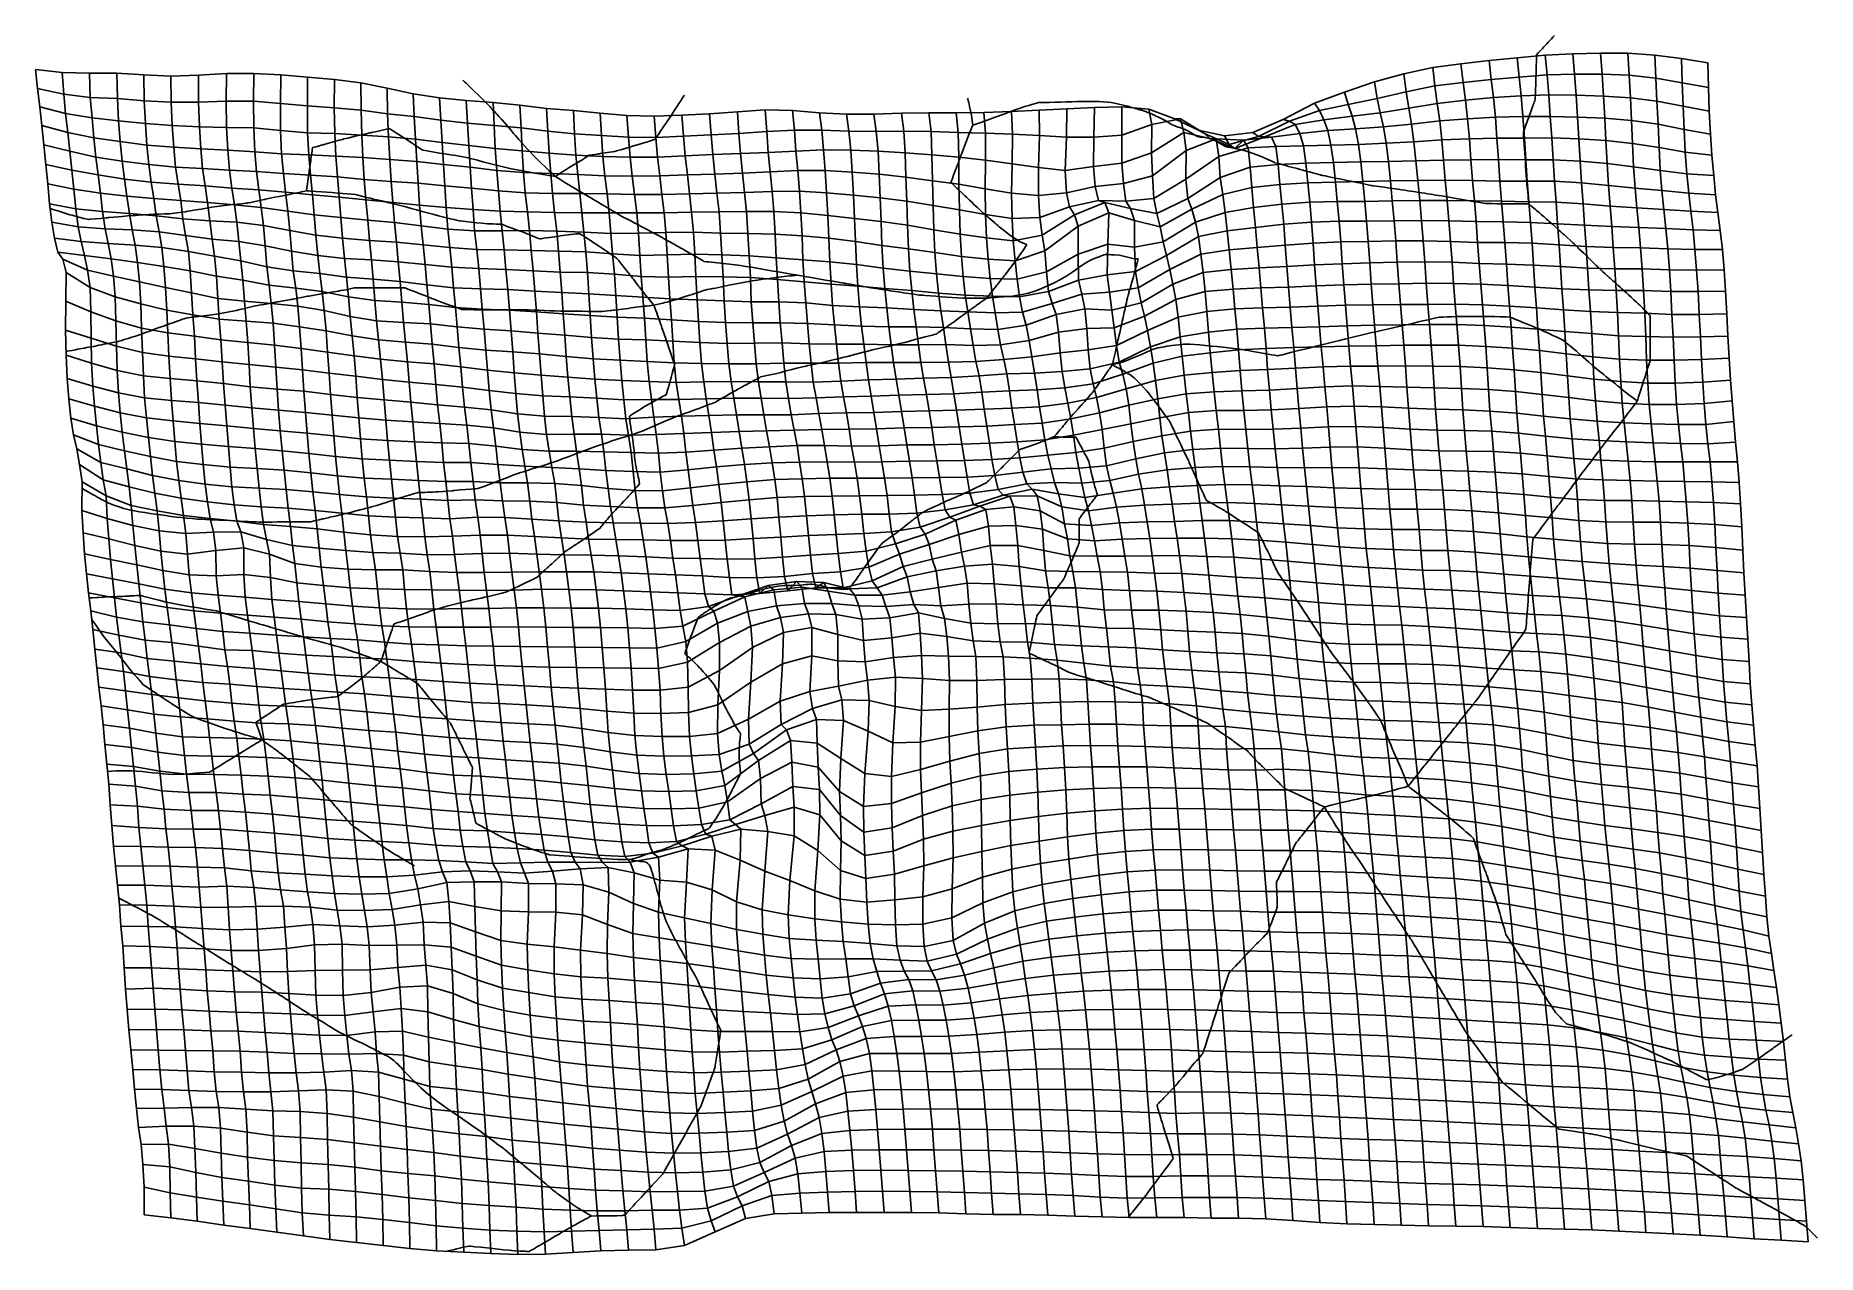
# Model space of a CAD drawing. Header units: metres. Extents: x -1994 to 1259, y -764 to 1460.
import ezdxf

# ---------------------------------------------------------------- set-up
doc = ezdxf.new("R2010")
doc.units = ezdxf.units.M

msp = doc.modelspace()

# ---------------------------------------------------------------- linework, layer by layer
for p, q in [((749.0303, 1428.5695, -3289.689), (751.6167, 1431.3735, -3287.317)), ((751.6167, 1431.3735, -3287.317), (756.7815, 1436.9392, -3282.5142)), ((756.7815, 1436.9392, -3282.5142), (759.3596, 1439.6991, -3280.0852)), ((759.3596, 1439.6991, -3280.0852), (761.9321, 1442.4242, -3277.6072)), ((761.9321, 1442.4242, -3277.6072), (764.7446, 1445.4028, -3274.898)), ((764.7446, 1445.4028, -3274.898), (767.55444, 1448.3662, -3272.1685)), ((767.55444, 1448.3662, -3272.1685), (773.16943, 1454.271, -3266.683)), ((773.16943, 1454.271, -3266.683), (775.97485, 1457.213, -3263.9272)), ((775.97485, 1457.213, -3263.9272), (778.78076, 1460.1549, -3261.171)), ((-1989.9403, 1363.5227, -3555.1975), (-1993.6008, 1398.5437, -3519.482)), ((-1993.6008, 1398.5437, -3519.482), (-1944.9155, 1393.1389, -3508.781)), ((503.8667, 1390.5554, -3279.0903), (556.61523, 1402.0106, -3287.3328)), ((556.61523, 1402.0106, -3287.3328), (608.1526, 1408.4393, -3289.9272)), ((560.62085, 1368.422, -3324.6577), (556.61523, 1402.0106, -3287.3328)), ((608.1526, 1408.4393, -3289.9272), (659.6072, 1414.526, -3292.1377)), ((612.0718, 1374.4922, -3326.8496), (608.1526, 1408.4393, -3289.9272)), ((659.6072, 1414.526, -3292.1377), (710.8672, 1419.8032, -3293.4387)), ((663.426, 1380.1614, -3328.5908), (659.6072, 1414.526, -3292.1377)), ((710.8672, 1419.8032, -3293.4387), (761.97656, 1424.4568, -3294.0388)), ((714.48267, 1384.5957, -3328.9448), (710.8672, 1419.8032, -3293.4387)), ((745.2908, 1391.448, -3324.8328), (745.51074, 1398.6392, -3317.7434)), ((745.51074, 1398.6392, -3317.7434), (745.7302, 1405.8274, -3310.6572)), ((745.7302, 1405.8274, -3310.6572), (745.9758, 1413.1208, -3303.694)), ((745.9758, 1413.1208, -3303.694), (746.24756, 1420.5325, -3296.8433)), ((746.24756, 1420.5325, -3296.8433), (746.31177, 1422.2681, -3295.239)), ((746.31177, 1422.2681, -3295.239), (746.3772, 1424.012, -3293.6438)), ((746.3772, 1424.012, -3293.6438), (746.44385, 1425.7596, -3292.0527)), ((746.44385, 1425.7596, -3292.0527), (749.0303, 1428.5695, -3289.689)), ((761.97656, 1424.4568, -3294.0388), (812.56177, 1426.9354, -3292.1956)), ((765.37476, 1388.3473, -3328.5315), (761.97656, 1424.4568, -3294.0388)), ((812.56177, 1426.9354, -3292.1956), (862.87964, 1428.3041, -3289.105)), ((815.6721, 1389.6312, -3325.3457), (812.56177, 1426.9354, -3292.1956)), ((865.7427, 1389.9751, -3321.1038), (862.87964, 1428.3041, -3289.105)), ((862.87964, 1428.3041, -3289.105), (912.80005, 1428.025, -3284.163)), ((915.2207, 1387.8599, -3314.0986), (912.80005, 1428.025, -3284.163)), ((912.80005, 1428.025, -3284.163), (961.96875, 1424.6263, -3275.7163)), ((963.9231, 1382.5266, -3303.4783), (961.96875, 1424.6263, -3275.7163)), ((961.96875, 1424.6263, -3275.7163), (1010.458, 1418.4088, -3264.102)), ((1011.8865, 1374.127, -3289.4126), (1010.458, 1418.4088, -3264.102)), ((1010.458, 1418.4088, -3264.102), (1058.5837, 1410.6821, -3250.7925)), ((1059.8535, 1365.7426, -3275.3638), (1058.5837, 1410.6821, -3250.7925)), ((-1942.4216, 1353.2777, -3539.0583), (-1944.9155, 1393.1389, -3508.781)), ((-1944.9155, 1393.1389, -3508.781), (-1895.3204, 1391.5095, -3502.322)), ((-1895.3204, 1391.5095, -3502.322), (-1845.3118, 1391.5961, -3497.791)), ((-1893.8242, 1347.5085, -3527.9482), (-1895.3204, 1391.5095, -3502.322)), ((-1844.4071, 1345.1406, -3520.6592), (-1845.3118, 1391.5961, -3497.791)), ((-1845.3118, 1391.5961, -3497.791), (-1796.0804, 1388.4567, -3489.6353)), ((-1795.3143, 1341.4269, -3511.8584), (-1796.0804, 1388.4567, -3489.6353)), ((-1796.0804, 1388.4567, -3489.6353), (-1746.5848, 1386.4143, -3482.7124)), ((-1746.5848, 1386.4143, -3482.7124), (-1696.2367, 1387.9097, -3479.764)), ((-1745.9961, 1338.6486, -3504.1084), (-1746.5848, 1386.4143, -3482.7124)), ((-1696.2367, 1387.9097, -3479.764), (-1645.4926, 1391.0474, -3478.6611)), ((-1696.0461, 1338.491, -3499.303), (-1696.2367, 1387.9097, -3479.764)), ((-1645.6025, 1340.3821, -3496.7993), (-1645.4926, 1391.0474, -3478.6611)), ((-1645.4926, 1391.0474, -3478.6611), (-1595.5258, 1390.96, -3473.9346)), ((-1595.6373, 1340.2881, -3492.0654), (-1595.5258, 1390.96, -3473.9346)), ((-1595.5258, 1390.96, -3473.9346), (-1546.1399, 1388.462, -3466.4998)), ((-1546.549, 1336.556, -3483.244), (-1546.1399, 1388.462, -3466.4998)), ((-1546.1399, 1388.462, -3466.4998), (-1497.0845, 1384.5934, -3457.5247)), ((-1497.6404, 1332.0781, -3473.5845), (-1497.0845, 1384.5934, -3457.5247)), ((-1497.0845, 1384.5934, -3457.5247), (-1448.2437, 1379.8345, -3447.5496)), ((-1448.4772, 1328.6565, -3465.1118), (-1448.2437, 1379.8345, -3447.5496)), ((-1448.2437, 1379.8345, -3447.5496), (-1399.6996, 1373.8435, -3436.19)), ((-1399.6042, 1324.0303, -3455.2856), (-1399.6996, 1373.8435, -3436.19)), ((-1399.6996, 1373.8435, -3436.19), (-1351.9514, 1364.5511, -3421.121)), ((-1210.7245, 1376.081, -3354.1084), (-1213.6082, 1378.8784, -3352.5117)), ((-1207.8389, 1373.2898, -3355.7126), (-1210.7245, 1376.081, -3354.1084)), ((-1204.9529, 1370.5, -3357.3186), (-1207.8389, 1373.2898, -3355.7126)), ((-1202.3201, 1367.9548, -3358.7837), (-1204.9529, 1370.5, -3357.3186)), ((-1199.6919, 1365.393, -3360.2295), (-1202.3201, 1367.9548, -3358.7837)), ((395.81445, 1357.0443, -3250.6956), (450.2627, 1375.552, -3266.8616)), ((450.2627, 1375.552, -3266.8616), (503.8667, 1390.5554, -3279.0903)), ((455.14502, 1345.6008, -3308.2734), (450.2627, 1375.552, -3266.8616)), ((508.0349, 1357.6416, -3317.1736), (503.8667, 1390.5554, -3279.0903)), ((508.0349, 1357.6416, -3317.1736), (560.62085, 1368.422, -3324.6577)), ((560.62085, 1368.422, -3324.6577), (612.0718, 1374.4922, -3326.8496)), ((564.9431, 1336.1465, -3363.4578), (560.62085, 1368.422, -3324.6577)), ((612.0718, 1374.4922, -3326.8496), (663.426, 1380.1614, -3328.5908)), ((616.42725, 1342.3552, -3365.8054), (612.0718, 1374.4922, -3326.8496)), ((663.426, 1380.1614, -3328.5908), (714.48267, 1384.5957, -3328.9448)), ((667.5652, 1347.1277, -3366.539), (663.426, 1380.1614, -3328.5908)), ((714.48267, 1384.5957, -3328.9448), (765.37476, 1388.3473, -3328.5315)), ((718.25684, 1350.0469, -3365.1907), (714.48267, 1384.5957, -3328.9448)), ((744.4324, 1362.7958, -3353.2527), (744.66406, 1369.9991, -3346.2644)), ((744.66406, 1369.9991, -3346.2644), (744.8711, 1377.1515, -3339.0996)), ((744.8711, 1377.1515, -3339.0996), (745.0779, 1384.2858, -3331.9526)), ((745.0779, 1384.2858, -3331.9526), (745.2908, 1391.448, -3324.8328)), ((765.37476, 1388.3473, -3328.5315), (815.6721, 1389.6312, -3325.3457)), ((768.6987, 1351.9302, -3362.6785), (765.37476, 1388.3473, -3328.5315)), ((815.6721, 1389.6312, -3325.3457), (865.7427, 1389.9751, -3321.1038)), ((818.6111, 1351.6176, -3357.6985), (815.6721, 1389.6312, -3325.3457)), ((868.1953, 1349.9427, -3351.1885), (865.7427, 1389.9751, -3321.1038)), ((865.7427, 1389.9751, -3321.1038), (915.2207, 1387.8599, -3314.0986)), ((917.4258, 1346.8002, -3343.0293), (915.2207, 1387.8599, -3314.0986)), ((915.2207, 1387.8599, -3314.0986), (963.9231, 1382.5266, -3303.4783)), ((965.8484, 1340.3063, -3331.1047), (963.9231, 1382.5266, -3303.4783)), ((963.9231, 1382.5266, -3303.4783), (1011.8865, 1374.127, -3289.4126)), ((1013.6887, 1331.3953, -3316.4646), (1011.8865, 1374.127, -3289.4126)), ((1011.8865, 1374.127, -3289.4126), (1059.8535, 1365.7426, -3275.3638)), ((-1985.941, 1329.908, -3592.493), (-1989.9403, 1363.5227, -3555.1975)), ((-1989.9403, 1363.5227, -3555.1975), (-1942.4216, 1353.2777, -3539.0583)), ((-1938.8671, 1317.8177, -3574.2805), (-1942.4216, 1353.2777, -3539.0583)), ((-1942.4216, 1353.2777, -3539.0583), (-1893.8242, 1347.5085, -3527.9482)), ((-1890.7067, 1310.2355, -3561.133), (-1893.8242, 1347.5085, -3527.9482)), ((-1893.8242, 1347.5085, -3527.9482), (-1844.4071, 1345.1406, -3520.6592)), ((-1842.0406, 1304.7505, -3550.3423), (-1844.4071, 1345.1406, -3520.6592)), ((-1844.4071, 1345.1406, -3520.6592), (-1795.3143, 1341.4269, -3511.8584)), ((-1793.2261, 1299.8828, -3540.2446), (-1795.3143, 1341.4269, -3511.8584)), ((-1795.3143, 1341.4269, -3511.8584), (-1745.9961, 1338.6486, -3504.1084)), ((-1744.1029, 1296.295, -3531.5854), (-1745.9961, 1338.6486, -3504.1084)), ((-1745.9961, 1338.6486, -3504.1084), (-1696.0461, 1338.491, -3499.303)), ((-1696.0461, 1338.491, -3499.303), (-1645.6025, 1340.3821, -3496.7993)), ((-1694.7745, 1293.5588, -3523.8826), (-1696.0461, 1338.491, -3499.303)), ((-1644.9762, 1292.7722, -3518.3706), (-1645.6025, 1340.3821, -3496.7993)), ((-1645.6025, 1340.3821, -3496.7993), (-1595.6373, 1340.2881, -3492.0654)), ((-1595.27, 1291.6036, -3512.4292), (-1595.6373, 1340.2881, -3492.0654)), ((-1595.6373, 1340.2881, -3492.0654), (-1546.549, 1336.556, -3483.244)), ((-1546.3767, 1287.062, -3502.6982), (-1546.549, 1336.556, -3483.244)), ((-1546.549, 1336.556, -3483.244), (-1497.6404, 1332.0781, -3473.5845)), ((-1351.1488, 1317.6724, -3443.5137), (-1351.9514, 1364.5511, -3421.121)), ((-1351.9514, 1364.5511, -3421.121), (-1304.477, 1354.1217, -3404.775)), ((-1302.4314, 1312.4008, -3432.9626), (-1304.477, 1354.1217, -3404.775)), ((-1304.477, 1354.1217, -3404.775), (-1256.2722, 1346.7239, -3391.8347)), ((-1254.0111, 1305.897, -3421.027), (-1256.2722, 1346.7239, -3391.8347)), ((-1256.2722, 1346.7239, -3391.8347), (-1207.533, 1341.5436, -3381.386)), ((-1205.3254, 1300.4935, -3410.3274), (-1207.533, 1341.5436, -3381.386)), ((-1207.533, 1341.5436, -3381.386), (-1158.4004, 1337.9946, -3372.77)), ((-1194.4384, 1360.2618, -3363.1104), (-1199.6919, 1365.393, -3360.2295)), ((-1191.8129, 1357.6924, -3364.5464), (-1194.4384, 1360.2618, -3363.1104)), ((-1186.5598, 1352.5599, -3367.4258), (-1191.8129, 1357.6924, -3364.5464)), ((-1183.9319, 1349.9976, -3368.87), (-1186.5598, 1352.5599, -3367.4258)), ((-1179.9895, 1346.1569, -3371.0403), (-1183.9319, 1349.9976, -3368.87)), ((-1178.6753, 1344.8771, -3371.764), (-1179.9895, 1346.1569, -3371.0403)), ((-1176.0479, 1342.3136, -3373.207), (-1178.6753, 1344.8771, -3371.764)), ((-1174.7346, 1341.0299, -3373.9265), (-1176.0479, 1342.3136, -3373.207)), ((-1173.4236, 1339.7402, -3374.6382), (-1174.7346, 1341.0299, -3373.9265)), ((-1172.0422, 1338.3813, -3375.388), (-1173.4236, 1339.7402, -3374.6382)), ((-1170.6252, 1336.9722, -3376.1448), (-1172.0422, 1338.3813, -3375.388)), ((-1169.2549, 1335.5806, -3376.8538), (-1170.6252, 1336.9722, -3376.1448)), ((-1167.5161, 1333.8145, -3377.753), (-1169.2549, 1335.5806, -3376.8538)), ((-1165.7806, 1332.0392, -3378.6401), (-1167.5161, 1333.8145, -3377.753)), ((-1156.3948, 1296.1077, -3400.7712), (-1158.4004, 1337.9946, -3372.77)), ((-1158.4004, 1337.9946, -3372.77), (-1109.5048, 1333.4629, -3363.0503)), ((-819.2419, 1336.3065, -3296.694), (-822.0045, 1332.117, -3300.2527)), ((-815.8922, 1341.3865, -3292.3787), (-819.2419, 1336.3065, -3296.694)), ((-812.5427, 1346.466, -3288.0625), (-815.8922, 1341.3865, -3292.3787)), ((-809.1924, 1351.5493, -3283.7515), (-812.5427, 1346.466, -3288.0625)), ((-292.18542, 1343.9927, -3233.6143), (-292.7921, 1346.1838, -3229.7908)), ((-291.58203, 1341.7754, -3237.4248), (-292.18542, 1343.9927, -3233.6143)), ((-290.39038, 1337.2848, -3244.973), (-291.58203, 1341.7754, -3237.4248)), ((-289.7882, 1334.9583, -3248.8003), (-290.39038, 1337.2848, -3244.973)), ((-288.917, 1331.455, -3254.3652), (-289.7882, 1334.9583, -3248.8003)), ((-180.6991, 1332.8284, -3253.353), (-175.42163, 1334.3405, -3250.7727)), ((-175.42163, 1334.3405, -3250.7727), (-171.15454, 1335.5632, -3248.6868)), ((-171.15454, 1335.5632, -3248.6868), (-166.90869, 1336.7247, -3246.538)), ((-166.90869, 1336.7247, -3246.538), (-162.67639, 1337.8231, -3244.3167)), ((-162.67639, 1337.8231, -3244.3167), (-156.0531, 1338.0225, -3243.87)), ((-156.0531, 1338.0225, -3243.87), (-149.43054, 1338.2062, -3243.4058)), ((-149.43054, 1338.2062, -3243.4058), (-142.80945, 1338.3684, -3242.9167)), ((-142.80945, 1338.3684, -3242.9167), (-132.71436, 1338.616, -3242.1714)), ((-132.71436, 1338.616, -3242.1714), (-122.616455, 1338.9016, -3241.4705)), ((-122.616455, 1338.9016, -3241.4705), (-112.517944, 1339.2266, -3240.8137)), ((-112.517944, 1339.2266, -3240.8137), (-102.42468, 1339.5514, -3240.1575)), ((-102.42468, 1339.5514, -3240.1575), (-92.33423, 1339.8066, -3239.4216)), ((-92.33423, 1339.8066, -3239.4216), (-82.24963, 1339.9874, -3238.601)), ((-82.24963, 1339.9874, -3238.601), (-72.20679, 1340.1677, -3237.784)), ((-72.20679, 1340.1677, -3237.784), (-62.20215, 1340.0688, -3236.6504)), ((-62.20215, 1340.0688, -3236.6504), (-52.23828, 1339.6819, -3235.1902)), ((-52.23828, 1339.6819, -3235.1902), (-44.87439, 1339.396, -3234.1113)), ((-44.87439, 1339.396, -3234.1113), (-37.57373, 1338.8809, -3232.775)), ((-37.57373, 1338.8809, -3232.775), (-30.336304, 1338.1354, -3231.1816)), ((-30.336304, 1338.1354, -3231.1816), (-27.385498, 1337.5223, -3233.2866)), ((-27.385498, 1337.5223, -3233.2866), (-24.437012, 1336.9185, -3235.3982)), ((-24.437012, 1336.9185, -3235.3982), (-21.487549, 1336.3102, -3237.5066)), ((-21.487549, 1336.3102, -3237.5066), (-18.824951, 1335.761, -3239.4097)), ((-18.824951, 1335.761, -3239.4097), (-16.20459, 1335.205, -3241.2686)), ((-16.20459, 1335.205, -3241.2686), (-10.852295, 1334.0016, -3245.0042)), ((-10.852295, 1334.0016, -3245.0042), (-8.214233, 1333.3756, -3246.8157)), ((283.76868, 1306.9641, -3203.684), (340.91797, 1336.6782, -3232.4414)), ((340.91797, 1336.6782, -3232.4414), (395.81445, 1357.0443, -3250.6956)), ((349.8357, 1323.4702, -3292.665), (340.91797, 1336.6782, -3232.4414)), ((349.8357, 1323.4702, -3292.665), (402.4502, 1334.3688, -3300.282)), ((402.4502, 1334.3688, -3300.282), (395.81445, 1357.0443, -3250.6956)), ((402.4502, 1334.3688, -3300.282), (455.14502, 1345.6008, -3308.2734)), ((409.39673, 1312.9828, -3351.317), (402.4502, 1334.3688, -3300.282)), ((455.14502, 1345.6008, -3308.2734), (508.0349, 1357.6416, -3317.1736)), ((460.95654, 1319.5046, -3354.0164), (455.14502, 1345.6008, -3308.2734)), ((512.9121, 1327.6697, -3358.562), (508.0349, 1357.6416, -3317.1736)), ((512.9121, 1327.6697, -3358.562), (564.9431, 1336.1465, -3363.4578)), ((564.9431, 1336.1465, -3363.4578), (616.42725, 1342.3552, -3365.8054)), ((569.41504, 1304.4932, -3402.957), (564.9431, 1336.1465, -3363.4578)), ((616.42725, 1342.3552, -3365.8054), (667.5652, 1347.1277, -3366.539)), ((620.37134, 1308.5112, -3402.8433), (616.42725, 1342.3552, -3365.8054)), ((667.5652, 1347.1277, -3366.539), (718.25684, 1350.0469, -3365.1907)), ((671.06104, 1311.4232, -3401.4866), (667.5652, 1347.1277, -3366.539)), ((718.25684, 1350.0469, -3365.1907), (768.6987, 1351.9302, -3362.6785)), ((721.3474, 1312.6605, -3398.2485), (718.25684, 1350.0469, -3365.1907)), ((739.782, 1332.7295, -3380.507), (740.22095, 1333.9452, -3379.4902)), ((740.22095, 1333.9452, -3379.4902), (740.65845, 1335.1558, -3378.466)), ((740.65845, 1335.1558, -3378.466), (741.0945, 1336.3611, -3377.4355)), ((741.0945, 1336.3611, -3377.4355), (741.98096, 1338.8091, -3375.3425)), ((741.98096, 1338.8091, -3375.3425), (742.8655, 1341.2452, -3373.2131)), ((742.8655, 1341.2452, -3373.2131), (743.74243, 1343.6531, -3371.07)), ((743.74243, 1343.6531, -3371.07), (743.9075, 1347.6649, -3367.5417)), ((743.9075, 1347.6649, -3367.5417), (744.05493, 1351.6047, -3363.928)), ((744.05493, 1351.6047, -3363.928), (744.1853, 1355.4714, -3360.2397)), ((744.1853, 1355.4714, -3360.2397), (744.4324, 1362.7958, -3353.2527)), ((771.3154, 1312.579, -3393.5286), (768.6987, 1351.9302, -3362.6785)), ((768.6987, 1351.9302, -3362.6785), (818.6111, 1351.6176, -3357.6985)), ((821.06274, 1311.581, -3387.779), (818.6111, 1351.6176, -3357.6985)), ((818.6111, 1351.6176, -3357.6985), (868.1953, 1349.9427, -3351.1885)), ((870.5818, 1309.6359, -3380.965), (868.1953, 1349.9427, -3351.1885)), ((868.1953, 1349.9427, -3351.1885), (917.4258, 1346.8002, -3343.0293)), ((919.5847, 1305.5492, -3371.7454), (917.4258, 1346.8002, -3343.0293)), ((917.4258, 1346.8002, -3343.0293), (965.8484, 1340.3063, -3331.1047)), ((967.87476, 1298.5046, -3359.202), (965.8484, 1340.3063, -3331.1047)), ((965.8484, 1340.3063, -3331.1047), (1013.6887, 1331.3953, -3316.4646)), ((1061.5164, 1322.4325, -3301.7659), (1059.8535, 1365.7426, -3275.3638)), ((-1981.9869, 1296.1053, -3629.5774), (-1985.941, 1329.908, -3592.493)), ((-1985.941, 1329.908, -3592.493), (-1938.8671, 1317.8177, -3574.2805)), ((-1935.0664, 1283.3783, -3610.6494), (-1938.8671, 1317.8177, -3574.2805)), ((-1938.8671, 1317.8177, -3574.2805), (-1890.7067, 1310.2355, -3561.133)), ((-1887.4824, 1273.4045, -3594.815), (-1890.7067, 1310.2355, -3561.133)), ((-1890.7067, 1310.2355, -3561.133), (-1842.0406, 1304.7505, -3550.3423)), ((-1839.0054, 1267.1357, -3583.1436), (-1842.0406, 1304.7505, -3550.3423)), ((-1842.0406, 1304.7505, -3550.3423), (-1793.2261, 1299.8828, -3540.2446)), ((-1497.4417, 1282.6938, -3493.1619), (-1497.6404, 1332.0781, -3473.5845)), ((-1497.6404, 1332.0781, -3473.5845), (-1448.4772, 1328.6565, -3465.1118)), ((-1447.7311, 1281.5436, -3487.2412), (-1448.4772, 1328.6565, -3465.1118)), ((-1448.4772, 1328.6565, -3465.1118), (-1399.6042, 1324.0303, -3455.2856)), ((-1398.4104, 1278.7751, -3479.5024), (-1399.6042, 1324.0303, -3455.2856)), ((-1399.6042, 1324.0303, -3455.2856), (-1351.1488, 1317.6724, -3443.5137)), ((-1349.256, 1275.3174, -3470.9893), (-1351.1488, 1317.6724, -3443.5137)), ((-1351.1488, 1317.6724, -3443.5137), (-1302.4314, 1312.4008, -3432.9626)), ((-1300.2515, 1271.2374, -3461.7766), (-1302.4314, 1312.4008, -3432.9626)), ((-1302.4314, 1312.4008, -3432.9626), (-1254.0111, 1305.897, -3421.027)), ((-1251.756, 1265.0454, -3450.1914), (-1254.0111, 1305.897, -3421.027)), ((-1254.0111, 1305.897, -3421.027), (-1205.3254, 1300.4935, -3410.3274)), ((-1164.0474, 1330.2579, -3379.5198), (-1165.7806, 1332.0392, -3378.6401)), ((-1162.4193, 1328.4952, -3380.409), (-1164.0474, 1330.2579, -3379.5198)), ((-1160.7932, 1326.7272, -3381.291), (-1162.4193, 1328.4952, -3380.409)), ((-1157.5442, 1323.1842, -3383.0457), (-1160.7932, 1326.7272, -3381.291)), ((-1155.9209, 1321.4092, -3383.9182), (-1157.5442, 1323.1842, -3383.0457)), ((-1152.6771, 1317.8518, -3385.6543), (-1155.9209, 1321.4092, -3383.9182)), ((-1151.0564, 1316.0696, -3386.5176), (-1152.6771, 1317.8518, -3385.6543)), ((-1147.8192, 1312.4956, -3388.2312), (-1151.0564, 1316.0696, -3386.5176)), ((-1146.2024, 1310.704, -3389.0815), (-1147.8192, 1312.4956, -3388.2312)), ((-1144.5889, 1308.9042, -3389.9214), (-1146.2024, 1310.704, -3389.0815)), ((-1143.7878, 1308.0105, -3390.338), (-1144.5889, 1308.9042, -3389.9214)), ((-1142.9869, 1307.1163, -3390.754), (-1143.7878, 1308.0105, -3390.338)), ((-1142.1865, 1306.2208, -3391.1685), (-1142.9869, 1307.1163, -3390.754)), ((-1134.8564, 1298.0208, -3394.964), (-1142.1865, 1306.2208, -3391.1685)), ((-1107.3619, 1292.145, -3391.691), (-1109.5048, 1333.4629, -3363.0503)), ((-1109.5048, 1333.4629, -3363.0503), (-1061.0637, 1327.0452, -3351.2114)), ((-1058.8885, 1285.8612, -3380.0022), (-1061.0637, 1327.0452, -3351.2114)), ((-1061.0637, 1327.0452, -3351.2114), (-1011.9587, 1323.3821, -3342.4673)), ((-1010.07117, 1281.0046, -3369.9172), (-1011.9587, 1323.3821, -3342.4673)), ((-1011.9587, 1323.3821, -3342.4673), (-963.0893, 1318.7413, -3332.6248)), ((-960.8998, 1277.6171, -3361.483), (-963.0893, 1318.7413, -3332.6248)), ((-963.0893, 1318.7413, -3332.6248), (-914.2024, 1314.1736, -3322.8643)), ((-911.54126, 1275.0062, -3353.9211), (-914.2024, 1314.1736, -3322.8643)), ((-914.2024, 1314.1736, -3322.8643), (-864.4654, 1313.1323, -3317.066)), ((-864.4654, 1313.1323, -3317.066), (-814.08203, 1314.7733, -3314.2812)), ((-861.7101, 1274.3556, -3348.5618), (-864.4654, 1313.1323, -3317.066)), ((-840.0902, 1304.6783, -3322.8638), (-843.4492, 1299.7231, -3326.837)), ((-838.41077, 1307.1569, -3320.8777), (-840.0902, 1304.6783, -3322.8638)), ((-836.73157, 1309.633, -3318.8882), (-838.41077, 1307.1569, -3320.8777)), ((-836.4387, 1310.0837, -3318.5261), (-836.73157, 1309.633, -3318.8882)), ((-836.1459, 1310.5347, -3318.1636), (-836.4387, 1310.0837, -3318.5261)), ((-835.853, 1310.9856, -3317.8015), (-836.1459, 1310.5347, -3318.1636)), ((-833.0904, 1315.2375, -3314.384), (-835.853, 1310.9856, -3317.8015)), ((-830.2849, 1319.5244, -3310.8425), (-833.0904, 1315.2375, -3314.384)), ((-824.7675, 1327.9253, -3303.8093), (-830.2849, 1319.5244, -3310.8425)), ((-822.0045, 1332.117, -3300.2527), (-824.7675, 1327.9253, -3303.8093)), ((-814.08203, 1314.7733, -3314.2812), (-763.48376, 1317.3065, -3312.4993)), ((-811.17126, 1276.642, -3346.5022), (-814.08203, 1314.7733, -3314.2812)), ((-763.48376, 1317.3065, -3312.4993), (-712.532, 1321.3063, -3312.3647)), ((-760.64764, 1278.8646, -3344.3713), (-763.48376, 1317.3065, -3312.4993)), ((-712.532, 1321.3063, -3312.3647), (-661.7744, 1324.4993, -3311.324)), ((-709.96924, 1281.73, -3342.9624), (-712.532, 1321.3063, -3312.3647)), ((-659.17554, 1285.0739, -3342.091), (-661.7744, 1324.4993, -3311.324)), ((-661.7744, 1324.4993, -3311.324), (-612.0654, 1323.3424, -3305.396)), ((-608.5901, 1287.5532, -3340.2485), (-612.0654, 1323.3424, -3305.396)), ((-612.0654, 1323.3424, -3305.396), (-563.0287, 1319.3962, -3296.334)), ((-558.6279, 1287.4468, -3335.5005), (-563.0287, 1319.3962, -3296.334)), ((-563.0287, 1319.3962, -3296.334), (-513.69116, 1316.698, -3288.674)), ((-513.69116, 1316.698, -3288.674), (-463.62634, 1317.017, -3284.404)), ((-508.99976, 1285.9546, -3329.1956), (-513.69116, 1316.698, -3288.674)), ((-463.62634, 1317.017, -3284.404), (-413.255, 1318.6082, -3281.5635)), ((-459.13306, 1285.4509, -3324.0015), (-463.62634, 1317.017, -3284.404)), ((-413.255, 1318.6082, -3281.5635), (-363.0774, 1319.3958, -3277.82)), ((-409.0652, 1285.783, -3319.746), (-413.255, 1318.6082, -3281.5635)), ((-363.0774, 1319.3958, -3277.82), (-313.07568, 1319.4535, -3273.2566)), ((-359.1593, 1285.4435, -3314.7363), (-363.0774, 1319.3958, -3277.82)), ((-313.07568, 1319.4535, -3273.2566), (-262.92188, 1320.1414, -3269.4011)), ((-309.66187, 1283.4082, -3307.8213), (-313.07568, 1319.4535, -3273.2566)), ((-288.62488, 1330.2567, -3256.2358), (-288.917, 1331.455, -3254.3652)), ((-288.05322, 1327.8451, -3259.9119), (-288.62488, 1330.2567, -3256.2358)), ((-287.76636, 1326.6018, -3261.7634), (-288.05322, 1327.8451, -3259.9119)), ((-286.95898, 1322.9604, -3267.004), (-287.76636, 1326.6018, -3261.7634)), ((-286.35718, 1320.0641, -3270.9497), (-286.95898, 1322.9604, -3267.004)), ((-285.89722, 1317.273, -3274.0864), (-286.35718, 1320.0641, -3270.9497)), ((-284.8429, 1310.8743, -3281.2773), (-285.89722, 1317.273, -3274.0864)), ((-283.89172, 1304.002, -3287.9985), (-284.8429, 1310.8743, -3281.2773)), ((-283.04688, 1296.6409, -3294.2334), (-283.89172, 1304.002, -3287.9985)), ((-271.82935, 1300.5522, -3289.68), (-266.22375, 1302.4889, -3287.38)), ((-266.22375, 1302.4889, -3287.38), (-261.34277, 1304.1747, -3285.3772)), ((-262.92188, 1320.1414, -3269.4011), (-212.49377, 1321.9683, -3266.8254)), ((-259.96362, 1282.2068, -3301.843), (-262.92188, 1320.1414, -3269.4011)), ((-261.34277, 1304.1747, -3285.3772), (-256.4579, 1305.8843, -3283.4028)), ((-256.4579, 1305.8843, -3283.4028), (-246.68164, 1309.3601, -3279.5232)), ((-246.68164, 1309.3601, -3279.5232), (-241.78918, 1311.1265, -3277.6177)), ((-241.78918, 1311.1265, -3277.6177), (-236.89453, 1312.922, -3275.7493)), ((-236.89453, 1312.922, -3275.7493), (-231.59973, 1314.8643, -3273.728)), ((-231.59973, 1314.8643, -3273.728), (-226.39758, 1316.8164, -3271.8003)), ((-226.39758, 1316.8164, -3271.8003), (-221.09473, 1318.8478, -3269.8909)), ((-221.09473, 1318.8478, -3269.8909), (-218.82886, 1319.7158, -3269.075)), ((-218.82886, 1319.7158, -3269.075), (-216.52075, 1320.583, -3268.2212)), ((-216.52075, 1320.583, -3268.2212), (-211.97925, 1322.2687, -3266.5142)), ((-212.49377, 1321.9683, -3266.8254), (-161.9414, 1324.311, -3264.8293)), ((-210.4043, 1280.429, -3295.2173), (-212.49377, 1321.9683, -3266.8254)), ((-211.97925, 1322.2687, -3266.5142), (-209.7024, 1323.1041, -3265.6445)), ((-209.7024, 1323.1041, -3265.6445), (-207.42627, 1323.932, -3264.7666)), ((-207.42627, 1323.932, -3264.7666), (-202.09741, 1325.8713, -3262.7114)), ((-202.09741, 1325.8713, -3262.7114), (-196.65967, 1327.7377, -3260.4648)), ((-196.65967, 1327.7377, -3260.4648), (-186.03723, 1331.1919, -3255.8193)), ((-186.03723, 1331.1919, -3255.8193), (-180.6991, 1332.8284, -3253.353)), ((-161.9414, 1324.311, -3264.8293), (-111.48364, 1326.2606, -3262.3916)), ((-161.09546, 1277.6119, -3287.4238), (-161.9414, 1324.311, -3264.8293)), ((-111.84851, 1274.5376, -3279.3413), (-111.48364, 1326.2606, -3262.3916)), ((-111.48364, 1326.2606, -3262.3916), (-60.894165, 1328.7571, -3260.568)), ((-61.845947, 1274.5991, -3274.7822), (-60.894165, 1328.7571, -3260.568)), ((-60.894165, 1328.7571, -3260.568), (-10.588501, 1330.0751, -3257.4207)), ((-10.881836, 1278.6488, -3274.704), (-10.588501, 1330.0751, -3257.4207)), ((-10.588501, 1330.0751, -3257.4207), (38.373535, 1325.8191, -3248.0105)), ((-8.214233, 1333.3756, -3246.8157), (-2.817505, 1332.0105, -3250.445)), ((-2.817505, 1332.0105, -3250.445), (-0.173096, 1331.3004, -3252.1863)), ((-0.173096, 1331.3004, -3252.1863), (5.258667, 1329.7671, -3255.694)), ((5.258667, 1329.7671, -3255.694), (7.93042, 1328.9764, -3257.3872)), ((7.93042, 1328.9764, -3257.3872), (10.653442, 1328.1532, -3259.0964)), ((10.653442, 1328.1532, -3259.0964), (11.175781, 1327.9954, -3259.424)), ((11.175781, 1327.9954, -3259.424), (11.696411, 1327.8424, -3259.7556)), ((11.696411, 1327.8424, -3259.7556), (12.216919, 1327.6953, -3260.091)), ((12.216919, 1327.6953, -3260.091), (13.870361, 1327.2267, -3261.1572)), ((13.870361, 1327.2267, -3261.1572), (15.521973, 1326.7693, -3262.232)), ((15.521973, 1326.7693, -3262.232), (18.846558, 1325.8281, -3264.377)), ((18.846558, 1325.8281, -3264.377), (20.467163, 1325.3597, -3265.4136)), ((20.467163, 1325.3597, -3265.4136), (23.817749, 1324.3453, -3267.516)), ((23.817749, 1324.3453, -3267.516), (25.454956, 1323.8274, -3268.5227)), ((25.454956, 1323.8274, -3268.5227), (28.8208, 1322.7104, -3270.5457)), ((28.8208, 1322.7104, -3270.5457), (30.458862, 1322.141, -3271.5068)), ((30.458862, 1322.141, -3271.5068), (32.149292, 1321.534, -3272.481)), ((32.149292, 1321.534, -3272.481), (34.119385, 1320.8267, -3273.6165)), ((34.119385, 1320.8267, -3273.6165), (36.092896, 1320.0908, -3274.7288)), ((36.092896, 1320.0908, -3274.7288), (40.0166, 1318.6338, -3276.9465)), ((43.796265, 1298.1096, -3291.941), (38.373535, 1325.8191, -3248.0105)), ((38.373535, 1325.8191, -3248.0105), (84.33191, 1309.1001, -3224.5972)), ((40.0166, 1318.6338, -3276.9465), (42.032837, 1317.8894, -3278.0903)), ((42.032837, 1317.8894, -3278.0903), (43.97766, 1317.2236, -3279.2405)), ((43.796265, 1298.1096, -3291.941), (96.28064, 1308.4679, -3298.9507)), ((43.97766, 1317.2236, -3279.2405), (44.45691, 1316.9551, -3279.664)), ((44.45691, 1316.9551, -3279.664), (44.936035, 1316.6896, -3280.0894)), ((44.936035, 1316.6896, -3280.0894), (45.41455, 1316.429, -3280.5183)), ((45.41455, 1316.429, -3280.5183), (47.062622, 1315.5304, -3281.9944)), ((47.062622, 1315.5304, -3281.9944), (48.67749, 1314.7042, -3283.4841)), ((48.67749, 1314.7042, -3283.4841), (50.313232, 1313.9246, -3285.0393)), ((50.313232, 1313.9246, -3285.0393), (51.502808, 1313.3579, -3286.1697)), ((51.502808, 1313.3579, -3286.1697), (52.733276, 1312.7992, -3287.3618)), ((52.733276, 1312.7992, -3287.3618), (55.118286, 1311.7231, -3289.678)), ((55.118286, 1311.7231, -3289.678), (56.317627, 1311.1852, -3290.8452)), ((56.317627, 1311.1852, -3290.8452), (59.97876, 1309.5005, -3294.374)), ((59.97876, 1309.5005, -3294.374), (62.27954, 1308.3845, -3296.5457)), ((62.27954, 1308.3845, -3296.5457), (64.76196, 1307.0514, -3298.785)), ((64.76196, 1307.0514, -3298.785), (67.1709, 1305.7574, -3300.958)), ((67.1709, 1305.7574, -3300.958), (69.37842, 1304.4602, -3302.8599)), ((69.37842, 1304.4602, -3302.8599), (72.97217, 1302.2561, -3305.8818)), ((72.97217, 1302.2561, -3305.8818), (74.14673, 1301.5226, -3306.8591)), ((74.14673, 1301.5226, -3306.8591), (76.48889, 1300.0709, -3308.817)), ((96.28064, 1308.4679, -3298.9507), (84.33191, 1309.1001, -3224.5972)), ((84.33191, 1309.1001, -3224.5972), (129.11865, 1287.52, -3195.7224)), ((102.30005, 1283.235, -3345.6636), (96.28064, 1308.4679, -3298.9507)), ((96.28064, 1308.4679, -3298.9507), (139.82532, 1281.7345, -3264.2861)), ((228.0149, 1283.0414, -3181.4338), (283.76868, 1306.9641, -3203.684)), ((238.38855, 1275.874, -3248.4448), (295.09766, 1303.7606, -3275.1487)), ((295.09766, 1303.7606, -3275.1487), (283.76868, 1306.9641, -3203.684)), ((295.09766, 1303.7606, -3275.1487), (349.8357, 1323.4702, -3292.665)), ((305.74463, 1297.728, -3343.434), (295.09766, 1303.7606, -3275.1487)), ((305.74463, 1297.728, -3343.434), (357.8838, 1306.6545, -3348.8352)), ((357.8838, 1306.6545, -3348.8352), (349.8357, 1323.4702, -3292.665)), ((357.8838, 1306.6545, -3348.8352), (409.39673, 1312.9828, -3351.317)), ((365.1765, 1286.7046, -3401.484), (357.8838, 1306.6545, -3348.8352)), ((409.39673, 1312.9828, -3351.317), (460.95654, 1319.5046, -3354.0164)), ((415.9453, 1289.9448, -3400.496), (409.39673, 1312.9828, -3351.317)), ((460.95654, 1319.5046, -3354.0164), (512.9121, 1327.6697, -3358.562)), ((466.8379, 1293.6984, -3400.0852), (460.95654, 1319.5046, -3354.0164)), ((517.9668, 1298.4333, -3400.7769), (512.9121, 1327.6697, -3358.562)), ((517.9668, 1298.4333, -3400.7769), (569.41504, 1304.4932, -3402.957)), ((569.41504, 1304.4932, -3402.957), (620.37134, 1308.5112, -3402.8433)), ((573.14526, 1269.7611, -3438.997), (569.41504, 1304.4932, -3402.957)), ((620.37134, 1308.5112, -3402.8433), (671.06104, 1311.4232, -3401.4866)), ((623.551, 1271.4954, -3436.3174), (620.37134, 1308.5112, -3402.8433)), ((671.06104, 1311.4232, -3401.4866), (721.3474, 1312.6605, -3398.2485)), ((673.844, 1272.7616, -3433.1113), (671.06104, 1311.4232, -3401.4866)), ((723.9468, 1273.2374, -3429.0176), (721.3474, 1312.6605, -3398.2485)), ((721.3474, 1312.6605, -3398.2485), (771.3154, 1312.579, -3393.5286)), ((725.6238, 1293.5271, -3413.4893), (728.4934, 1301.509, -3406.9873)), ((728.4934, 1301.509, -3406.9873), (729.8992, 1305.4067, -3403.7358)), ((729.8992, 1305.4067, -3403.7358), (731.3174, 1309.3243, -3400.3906)), ((731.3174, 1309.3243, -3400.3906), (732.7263, 1313.2172, -3397.0662)), ((732.7263, 1313.2172, -3397.0662), (734.13403, 1317.1051, -3393.7358)), ((734.13403, 1317.1051, -3393.7358), (736.95386, 1324.8989, -3387.098)), ((736.95386, 1324.8989, -3387.098), (738.36597, 1328.8047, -3383.79)), ((738.36597, 1328.8047, -3383.79), (739.782, 1332.7295, -3380.507)), ((773.9612, 1273.3483, -3424.514), (771.3154, 1312.579, -3393.5286)), ((771.3154, 1312.579, -3393.5286), (821.06274, 1311.581, -3387.779)), ((823.51855, 1271.5619, -3417.8784), (821.06274, 1311.581, -3387.779)), ((821.06274, 1311.581, -3387.779), (870.5818, 1309.6359, -3380.965)), ((872.7998, 1268.63, -3409.956), (870.5818, 1309.6359, -3380.965)), ((870.5818, 1309.6359, -3380.965), (919.5847, 1305.5492, -3371.7454)), ((921.4475, 1263.0703, -3399.081), (919.5847, 1305.5492, -3371.7454)), ((919.5847, 1305.5492, -3371.7454), (967.87476, 1298.5046, -3359.202)), ((1015.5115, 1288.7494, -3343.613), (1013.6887, 1331.3953, -3316.4646)), ((1013.6887, 1331.3953, -3316.4646), (1061.5164, 1322.4325, -3301.7659)), ((1063.4626, 1280.2999, -3329.4915), (1061.5164, 1322.4325, -3301.7659)), ((-1978.4368, 1260.627, -3664.7788), (-1981.9869, 1296.1053, -3629.5774)), ((-1981.9869, 1296.1053, -3629.5774), (-1935.0664, 1283.3783, -3610.6494)), ((-1931.2372, 1249.0579, -3647.1519), (-1935.0664, 1283.3783, -3610.6494)), ((-1935.0664, 1283.3783, -3610.6494), (-1887.4824, 1273.4045, -3594.815)), ((-1883.7711, 1238.5944, -3630.7673), (-1887.4824, 1273.4045, -3594.815)), ((-1887.4824, 1273.4045, -3594.815), (-1839.0054, 1267.1357, -3583.1436)), ((-1790.6135, 1260.5139, -3571.0752), (-1793.2261, 1299.8828, -3540.2446)), ((-1793.2261, 1299.8828, -3540.2446), (-1744.1029, 1296.295, -3531.5854)), ((-1741.6306, 1256.3439, -3561.7617), (-1744.1029, 1296.295, -3531.5854)), ((-1744.1029, 1296.295, -3531.5854), (-1694.7745, 1293.5588, -3523.8826)), ((-1692.3271, 1253.5046, -3553.943), (-1694.7745, 1293.5588, -3523.8826)), ((-1694.7745, 1293.5588, -3523.8826), (-1644.9762, 1292.7722, -3518.3706)), ((-1642.8473, 1251.3966, -3546.9463), (-1644.9762, 1292.7722, -3518.3706)), ((-1644.9762, 1292.7722, -3518.3706), (-1595.27, 1291.6036, -3512.4292)), ((-1593.6108, 1248.2789, -3538.815), (-1595.27, 1291.6036, -3512.4292)), ((-1595.27, 1291.6036, -3512.4292), (-1546.3767, 1287.062, -3502.6982)), ((-1544.5575, 1244.4016, -3529.8306), (-1546.3767, 1287.062, -3502.6982)), ((-1546.3767, 1287.062, -3502.6982), (-1497.4417, 1282.6938, -3493.1619)), ((-1494.95, 1242.8235, -3523.429), (-1497.4417, 1282.6938, -3493.1619)), ((-1497.4417, 1282.6938, -3493.1619), (-1447.7311, 1281.5436, -3487.2412)), ((-1445.5427, 1240.4148, -3516.0942), (-1447.7311, 1281.5436, -3487.2412)), ((-1447.7311, 1281.5436, -3487.2412), (-1398.4104, 1278.7751, -3479.5024)), ((-1439.643, 1269.0784, -3494.6213), (-1443.9155, 1267.8826, -3496.1042)), ((-1436.6709, 1269.9103, -3493.5896), (-1439.643, 1269.0784, -3494.6213)), ((-1433.6976, 1270.7216, -3492.531), (-1436.6709, 1269.9103, -3493.5896)), ((-1430.7317, 1271.5127, -3491.4512), (-1433.6976, 1270.7216, -3492.531)), ((-1423.9418, 1273.2297, -3489.0444), (-1430.7317, 1271.5127, -3491.4512)), ((-1417.1122, 1274.8597, -3486.4988), (-1423.9418, 1273.2297, -3489.0444)), ((-1410.3579, 1276.3901, -3483.8762), (-1417.1122, 1274.8597, -3486.4988)), ((-1401.4943, 1278.3986, -3480.4346), (-1410.3579, 1276.3901, -3483.8762)), ((-1392.6201, 1280.4559, -3477.0483), (-1401.4943, 1278.3986, -3480.4346)), ((-1396.2765, 1237.4205, -3508.1018), (-1398.4104, 1278.7751, -3479.5024)), ((-1398.4104, 1278.7751, -3479.5024), (-1349.256, 1275.3174, -3470.9893)), ((-1383.7559, 1282.4672, -3473.61), (-1392.6201, 1280.4559, -3477.0483)), ((-1381.9304, 1282.8813, -3472.902), (-1383.7559, 1282.4672, -3473.61)), ((-1380.105, 1283.2959, -3472.1943), (-1381.9304, 1282.8813, -3472.902)), ((-1378.2798, 1283.7097, -3471.486), (-1380.105, 1283.2959, -3472.1943)), ((-1373.2421, 1284.8518, -3469.531), (-1378.2798, 1283.7097, -3471.486)), ((-1368.2053, 1285.99, -3467.571), (-1373.2421, 1284.8518, -3469.531)), ((-1358.1287, 1288.2804, -3463.6675), (-1368.2053, 1285.99, -3467.571)), ((-1353.0889, 1289.4324, -3461.7231), (-1358.1287, 1288.2804, -3463.6675)), ((-1348.0446, 1290.606, -3459.804), (-1353.0889, 1289.4324, -3461.7231)), ((-1347.0344, 1234.3264, -3499.997), (-1349.256, 1275.3174, -3470.9893)), ((-1349.256, 1275.3174, -3470.9893), (-1300.2515, 1271.2374, -3461.7766)), ((-1347.4027, 1290.199, -3459.9426), (-1348.0446, 1290.606, -3459.804)), ((-1346.7605, 1289.7938, -3460.0823), (-1347.4027, 1290.199, -3459.9426)), ((-1346.118, 1289.3892, -3460.2224), (-1346.7605, 1289.7938, -3460.0823)), ((-1343.2412, 1287.5765, -3460.8518), (-1346.118, 1289.3892, -3460.2224)), ((-1340.3625, 1285.7688, -3461.4873), (-1343.2412, 1287.5765, -3460.8518)), ((-1334.6084, 1282.1455, -3462.7478), (-1340.3625, 1285.7688, -3461.4873)), ((-1331.7327, 1280.3296, -3463.373), (-1334.6084, 1282.1455, -3462.7478)), ((-1328.8607, 1278.5042, -3463.9866), (-1331.7327, 1280.3296, -3463.373)), ((-1324.4497, 1275.7006, -3464.9282), (-1328.8607, 1278.5042, -3463.9866)), ((-1320.0447, 1272.8811, -3465.851), (-1324.4497, 1275.7006, -3464.9282)), ((-1315.6406, 1270.0596, -3466.7705), (-1320.0447, 1272.8811, -3465.851)), ((-1311.0164, 1267.0968, -3467.7363), (-1315.6406, 1270.0596, -3466.7705)), ((-1297.9891, 1230.4152, -3490.974), (-1300.2515, 1271.2374, -3461.7766)), ((-1300.2515, 1271.2374, -3461.7766), (-1251.756, 1265.0454, -3450.1914)), ((-1203.071, 1259.6394, -3439.489), (-1205.3254, 1300.4935, -3410.3274)), ((-1205.3254, 1300.4935, -3410.3274), (-1156.3948, 1296.1077, -3400.7712)), ((-1154.4739, 1253.8689, -3428.3772), (-1156.3948, 1296.1077, -3400.7712)), ((-1156.3948, 1296.1077, -3400.7712), (-1107.3619, 1292.145, -3391.691)), ((-1127.6552, 1289.6694, -3398.4604), (-1134.8564, 1298.0208, -3394.964)), ((-1120.466, 1281.1603, -3401.816), (-1127.6552, 1289.6694, -3398.4604)), ((-1117.4279, 1277.5641, -3403.2336), (-1120.466, 1281.1603, -3401.816)), ((-1114.3956, 1274.0022, -3404.6702), (-1117.4279, 1277.5641, -3403.2336)), ((-1111.3295, 1270.4647, -3406.1733), (-1114.3956, 1274.0022, -3404.6702)), ((-1106.3634, 1264.7358, -3408.608), (-1111.3295, 1270.4647, -3406.1733)), ((-1105.5035, 1249.6471, -3419.0054), (-1107.3619, 1292.145, -3391.691)), ((-1107.3619, 1292.145, -3391.691), (-1058.8885, 1285.8612, -3380.0022)), ((-1056.4641, 1245.7122, -3409.9558), (-1058.8885, 1285.8612, -3380.0022)), ((-1058.8885, 1285.8612, -3380.0022), (-1010.07117, 1281.0046, -3369.9172)), ((-1007.415, 1241.8171, -3400.9514), (-1010.07117, 1281.0046, -3369.9172)), ((-1010.07117, 1281.0046, -3369.9172), (-960.8998, 1277.6171, -3361.483)), ((-958.02014, 1239.3567, -3393.5586), (-960.8998, 1277.6171, -3361.483)), ((-960.8998, 1277.6171, -3361.483), (-911.54126, 1275.0062, -3353.9211)), ((-908.28156, 1238.3225, -3387.7686), (-911.54126, 1275.0062, -3353.9211)), ((-911.54126, 1275.0062, -3353.9211), (-861.7101, 1274.3556, -3348.5618)), ((-867.4844, 1269.1893, -3353.6094), (-871.20496, 1268.0251, -3355.016)), ((-863.75714, 1270.4031, -3352.264), (-867.4844, 1269.1893, -3353.6094)), ((-859.9673, 1275.7128, -3347.164), (-863.75714, 1270.4031, -3352.264)), ((-861.7101, 1274.3556, -3348.5618), (-811.17126, 1276.642, -3346.5022)), ((-858.23083, 1238.583, -3383.4329), (-861.7101, 1274.3556, -3348.5618)), ((-856.1427, 1281.1646, -3342.2234), (-859.9673, 1275.7128, -3347.164)), ((-852.2958, 1286.7473, -3337.4692), (-856.1427, 1281.1646, -3342.2234)), ((-850.4589, 1289.413, -3335.199), (-852.2958, 1286.7473, -3337.4692)), ((-848.6539, 1292.0547, -3333.0168), (-850.4589, 1289.413, -3335.199)), ((-846.8068, 1294.7744, -3330.8206), (-848.6539, 1292.0547, -3333.0168)), ((-845.12866, 1297.2458, -3328.8247), (-846.8068, 1294.7744, -3330.8206)), ((-843.4492, 1299.7231, -3326.837), (-845.12866, 1297.2458, -3328.8247)), ((-811.17126, 1276.642, -3346.5022), (-760.64764, 1278.8646, -3344.3713)), ((-807.6627, 1240.9908, -3381.5098), (-811.17126, 1276.642, -3346.5022)), ((-760.64764, 1278.8646, -3344.3713), (-709.96924, 1281.73, -3342.9624)), ((-757.1997, 1242.9622, -3379.0962), (-760.64764, 1278.8646, -3344.3713)), ((-709.96924, 1281.73, -3342.9624), (-659.17554, 1285.0739, -3342.091)), ((-706.7759, 1244.7712, -3376.5007), (-709.96924, 1281.73, -3342.9624)), ((-659.17554, 1285.0739, -3342.091), (-608.5901, 1287.5532, -3340.2485)), ((-656.2717, 1246.9132, -3374.2788), (-659.17554, 1285.0739, -3342.091)), ((-605.68335, 1249.405, -3372.4502), (-608.5901, 1287.5532, -3340.2485)), ((-608.5901, 1287.5532, -3340.2485), (-558.6279, 1287.4468, -3335.5005)), ((-555.152, 1251.6599, -3370.3555), (-558.6279, 1287.4468, -3335.5005)), ((-558.6279, 1287.4468, -3335.5005), (-508.99976, 1285.9546, -3329.1956)), ((-505.29492, 1251.1176, -3365.1177), (-508.99976, 1285.9546, -3329.1956)), ((-508.99976, 1285.9546, -3329.1956), (-459.13306, 1285.4509, -3324.0015)), ((-459.13306, 1285.4509, -3324.0015), (-409.0652, 1285.783, -3319.746)), ((-455.7964, 1249.0869, -3358.208), (-459.13306, 1285.4509, -3324.0015)), ((-406.50415, 1246.201, -3350.337), (-409.0652, 1285.783, -3319.746)), ((-409.0652, 1285.783, -3319.746), (-359.1593, 1285.4435, -3314.7363)), ((-357.39868, 1242.5398, -3341.595), (-359.1593, 1285.4435, -3314.7363)), ((-359.1593, 1285.4435, -3314.7363), (-309.66187, 1283.4082, -3307.8213)), ((-308.3955, 1238.4543, -3332.3767), (-309.66187, 1283.4082, -3307.8213)), ((-309.66187, 1283.4082, -3307.8213), (-259.96362, 1282.2068, -3301.843)), ((-294.3197, 1268.1791, -3315.5298), (-293.94373, 1269.1536, -3314.9207)), ((-293.94373, 1269.1536, -3314.9207), (-293.56848, 1270.1235, -3314.3037)), ((-293.56848, 1270.1235, -3314.3037), (-293.19446, 1271.0884, -3313.6785)), ((-293.19446, 1271.0884, -3313.6785), (-289.8474, 1279.7197, -3308.0845)), ((-289.8474, 1279.7197, -3308.0845), (-286.57983, 1287.981, -3301.9578)), ((-286.57983, 1287.981, -3301.9578), (-283.427, 1295.7095, -3295.0679)), ((-283.427, 1295.7095, -3295.0679), (-283.30017, 1296.0209, -3294.7903)), ((-283.30017, 1296.0209, -3294.7903), (-283.17334, 1296.331, -3294.5125)), ((-283.17334, 1296.331, -3294.5125), (-283.04688, 1296.6409, -3294.2334)), ((-283.04688, 1296.6409, -3294.2334), (-277.43652, 1298.6088, -3291.9712)), ((-277.43652, 1298.6088, -3291.9712), (-271.82935, 1300.5522, -3289.68)), ((-259.7881, 1232.726, -3321.312), (-259.96362, 1282.2068, -3301.843)), ((-259.96362, 1282.2068, -3301.843), (-210.4043, 1280.429, -3295.2173)), ((-211.31287, 1226.45, -3309.6323), (-210.4043, 1280.429, -3295.2173)), ((-210.4043, 1280.429, -3295.2173), (-161.09546, 1277.6119, -3287.4238)), ((-163.03467, 1219.3568, -3297.0344), (-161.09546, 1277.6119, -3287.4238)), ((-161.09546, 1277.6119, -3287.4238), (-111.84851, 1274.5376, -3279.3413)), ((-114.41504, 1213.6796, -3286.0273), (-111.84851, 1274.5376, -3279.3413)), ((-111.84851, 1274.5376, -3279.3413), (-61.845947, 1274.5991, -3274.7822)), ((-62.59204, 1221.2944, -3289.9548), (-61.845947, 1274.5991, -3274.7822)), ((-61.845947, 1274.5991, -3274.7822), (-10.881836, 1278.6488, -3274.704)), ((-11.119629, 1227.4534, -3292.2463), (-10.881836, 1278.6488, -3274.704)), ((-10.881836, 1278.6488, -3274.704), (43.796265, 1298.1096, -3291.941)), ((43.37793, 1246.1652, -3308.6418), (43.796265, 1298.1096, -3291.941)), ((43.37793, 1246.1652, -3308.6418), (102.30005, 1283.235, -3345.6636)), ((76.48889, 1300.0709, -3308.817), (77.67737, 1299.3405, -3309.815)), ((77.67737, 1299.3405, -3309.815), (78.84363, 1298.6553, -3310.8198)), ((78.84363, 1298.6553, -3310.8198), (79.20776, 1298.4412, -3311.1333)), ((79.20776, 1298.4412, -3311.1333), (79.5708, 1298.2384, -3311.4546)), ((79.5708, 1298.2384, -3311.4546), (79.93323, 1298.0457, -3311.7834)), ((79.93323, 1298.0457, -3311.7834), (82.92346, 1296.4564, -3314.4946)), ((82.92346, 1296.4564, -3314.4946), (86.04578, 1295.2642, -3317.7)), ((86.04578, 1295.2642, -3317.7), (90.420654, 1293.7477, -3322.3147)), ((90.420654, 1293.7477, -3322.3147), (91.893555, 1293.2662, -3323.8918)), ((91.893555, 1293.2662, -3323.8918), (94.83826, 1292.3059, -3327.0466)), ((94.83826, 1292.3059, -3327.0466), (96.31067, 1291.827, -3328.6252)), ((96.31067, 1291.827, -3328.6252), (97.787964, 1291.324, -3330.191)), ((97.787964, 1291.324, -3330.191), (101.22839, 1290.1521, -3333.8364)), ((101.22839, 1290.1521, -3333.8364), (104.72644, 1288.8381, -3337.4456)), ((106.56091, 1250.7052, -3384.1782), (102.30005, 1283.235, -3345.6636)), ((102.30005, 1283.235, -3345.6636), (149.65088, 1272.2936, -3328.742)), ((104.72644, 1288.8381, -3337.4456), (108.26648, 1287.0886, -3340.761)), ((106.56091, 1250.7052, -3384.1782), (161.62634, 1271.7731, -3403.221)), ((108.26648, 1287.0886, -3340.761), (110.62219, 1285.9244, -3342.967)), ((110.62219, 1285.9244, -3342.967), (112.90906, 1284.6133, -3344.9631)), ((112.90906, 1284.6133, -3344.9631), (115.285645, 1283.1216, -3346.935)), ((115.285645, 1283.1216, -3346.935), (115.43762, 1283.0264, -3347.061)), ((115.43762, 1283.0264, -3347.061), (115.58948, 1282.9318, -3347.1875)), ((115.58948, 1282.9318, -3347.1875), (115.74121, 1282.8375, -3347.3142)), ((115.74121, 1282.8375, -3347.3142), (118.717896, 1280.6049, -3350.8132)), ((118.717896, 1280.6049, -3350.8132), (121.52344, 1278.8232, -3354.3413)), ((121.52344, 1278.8232, -3354.3413), (127.274536, 1276.1858, -3362.2954)), ((127.274536, 1276.1858, -3362.2954), (129.98889, 1275.4283, -3366.3962)), ((139.82532, 1281.7345, -3264.2861), (129.11865, 1287.52, -3195.7224)), ((129.11865, 1287.52, -3195.7224), (176.63916, 1277.283, -3179.5923)), ((129.98889, 1275.4283, -3366.3962), (132.63379, 1275.094, -3370.6792)), ((132.63379, 1275.094, -3370.6792), (136.13403, 1274.6514, -3376.348)), ((136.13403, 1274.6514, -3376.348), (139.77905, 1274.2024, -3382.2595)), ((139.77905, 1274.2024, -3382.2595), (146.88306, 1272.895, -3393.472)), ((149.65088, 1272.2936, -3328.742), (139.82532, 1281.7345, -3264.2861)), ((139.82532, 1281.7345, -3264.2861), (184.96582, 1261.6223, -3237.0605)), ((146.88306, 1272.895, -3393.472), (150.67493, 1271.9807, -3399.303)), ((161.62634, 1271.7731, -3403.221), (149.65088, 1272.2936, -3328.742)), ((149.65088, 1272.2936, -3328.742), (195.33069, 1254.4192, -3304.0308)), ((150.67493, 1271.9807, -3399.303), (154.40869, 1270.4895, -3404.6245)), ((154.40869, 1270.4895, -3404.6245), (155.19019, 1270.1776, -3405.7383)), ((155.19019, 1270.1776, -3405.7383), (155.97583, 1269.8434, -3406.843)), ((155.97583, 1269.8434, -3406.843), (156.7649, 1269.4852, -3407.9373)), ((156.7649, 1269.4852, -3407.9373), (160.12366, 1267.9602, -3412.5935)), ((165.9065, 1239.3236, -3441.8254), (161.62634, 1271.7731, -3403.221)), ((161.62634, 1271.7731, -3403.221), (211.0935, 1269.6125, -3396.165)), ((176.63916, 1277.283, -3179.5923), (228.0149, 1283.0414, -3181.4338)), ((184.96582, 1261.6223, -3237.0605), (176.63916, 1277.283, -3179.5923)), ((184.96582, 1261.6223, -3237.0605), (238.38855, 1275.874, -3248.4448)), ((195.33069, 1254.4192, -3304.0308), (250.40137, 1275.5087, -3323.0977)), ((211.0935, 1269.6125, -3396.165), (195.33069, 1254.4192, -3304.0308)), ((211.0935, 1269.6125, -3396.165), (262.29407, 1274.6443, -3397.19)), ((219.69946, 1255.1116, -3454.9355), (211.0935, 1269.6125, -3396.165)), ((238.38855, 1275.874, -3248.4448), (228.0149, 1283.0414, -3181.4338)), ((250.40137, 1275.5087, -3323.0977), (238.38855, 1275.874, -3248.4448)), ((250.40137, 1275.5087, -3323.0977), (305.74463, 1297.728, -3343.434)), ((262.29407, 1274.6443, -3397.19), (250.40137, 1275.5087, -3323.0977)), ((262.29407, 1274.6443, -3397.19), (313.98218, 1281.6985, -3400.4875)), ((270.29846, 1257.6473, -3453.1565), (262.29407, 1274.6443, -3397.19)), ((313.98218, 1281.6985, -3400.4875), (305.74463, 1297.728, -3343.434)), ((313.98218, 1281.6985, -3400.4875), (365.1765, 1286.7046, -3401.484)), ((320.5432, 1258.712, -3449.7244), (313.98218, 1281.6985, -3400.4875)), ((365.1765, 1286.7046, -3401.484), (415.9453, 1289.9448, -3400.496)), ((370.90332, 1260.2566, -3446.8315), (365.1765, 1286.7046, -3401.484)), ((415.9453, 1289.9448, -3400.496), (466.8379, 1293.6984, -3400.0852)), ((421.2146, 1261.599, -3443.7114), (415.9453, 1289.9448, -3400.496)), ((466.8379, 1293.6984, -3400.0852), (517.9668, 1298.4333, -3400.7769)), ((471.69043, 1263.624, -3441.3584), (466.8379, 1293.6984, -3400.0852)), ((522.334, 1266.345, -3439.787), (517.9668, 1298.4333, -3400.7769)), ((522.334, 1266.345, -3439.787), (573.14526, 1269.7611, -3438.997)), ((573.14526, 1269.7611, -3438.997), (623.551, 1271.4954, -3436.3174)), ((576.35913, 1232.8877, -3472.631), (573.14526, 1269.7611, -3438.997)), ((623.551, 1271.4954, -3436.3174), (673.844, 1272.7616, -3433.1113)), ((626.49536, 1233.5033, -3468.6946), (623.551, 1271.4954, -3436.3174)), ((673.844, 1272.7616, -3433.1113), (723.9468, 1273.2374, -3429.0176)), ((676.58716, 1233.9352, -3464.5513), (673.844, 1272.7616, -3433.1113)), ((722.06445, 1283.578, -3421.3098), (722.2937, 1284.2201, -3420.809)), ((722.55615, 1276.185, -3426.8855), (722.06445, 1283.578, -3421.3098)), ((722.2937, 1284.2201, -3420.809), (722.5232, 1284.8618, -3420.308)), ((722.5232, 1284.8618, -3420.308), (722.75244, 1285.5038, -3419.8076)), ((723.0459, 1268.7845, -3432.4512), (722.55615, 1276.185, -3426.8855)), ((722.75244, 1285.5038, -3419.8076), (724.20215, 1289.5603, -3416.6436)), ((723.5337, 1261.3765, -3438.0073), (723.0459, 1268.7845, -3432.4512)), ((723.9468, 1273.2374, -3429.0176), (773.9612, 1273.3483, -3424.514)), ((726.4429, 1233.3856, -3459.3054), (723.9468, 1273.2374, -3429.0176)), ((724.20215, 1289.5603, -3416.6436), (725.6238, 1293.5271, -3413.4893)), ((776.416, 1233.3245, -3454.6084), (773.9612, 1273.3483, -3424.514)), ((773.9612, 1273.3483, -3424.514), (823.51855, 1271.5619, -3417.8784)), ((825.90454, 1231.2532, -3447.6528), (823.51855, 1271.5619, -3417.8784)), ((823.51855, 1271.5619, -3417.8784), (872.7998, 1268.63, -3409.956)), ((874.79395, 1226.6958, -3437.9043), (872.7998, 1268.63, -3409.956)), ((872.7998, 1268.63, -3409.956), (921.4475, 1263.0703, -3399.081)), ((969.7007, 1255.8727, -3386.3657), (967.87476, 1298.5046, -3359.202)), ((967.87476, 1298.5046, -3359.202), (1015.5115, 1288.7494, -3343.613)), ((1017.7092, 1247.6602, -3372.5103), (1015.5115, 1288.7494, -3343.613)), ((1015.5115, 1288.7494, -3343.613), (1063.4626, 1280.2999, -3329.4915)), ((1066.2708, 1241.7427, -3361.2334), (1063.4626, 1280.2999, -3329.4915)), ((-1974.9011, 1225.088, -3699.9124), (-1978.4368, 1260.627, -3664.7788)), ((-1978.4368, 1260.627, -3664.7788), (-1931.2372, 1249.0579, -3647.1519)), ((-1927.4161, 1214.7032, -3683.6162), (-1931.2372, 1249.0579, -3647.1519)), ((-1931.2372, 1249.0579, -3647.1519), (-1883.7711, 1238.5944, -3630.7673)), ((-1879.5204, 1206.0227, -3669.2349), (-1883.7711, 1238.5944, -3630.7673)), ((-1883.7711, 1238.5944, -3630.7673), (-1835.5775, 1231.1499, -3617.7747)), ((-1835.5775, 1231.1499, -3617.7747), (-1839.0054, 1267.1357, -3583.1436)), ((-1839.0054, 1267.1357, -3583.1436), (-1790.6135, 1260.5139, -3571.0752)), ((-1787.1611, 1224.6299, -3605.8208), (-1790.6135, 1260.5139, -3571.0752)), ((-1790.6135, 1260.5139, -3571.0752), (-1741.6306, 1256.3439, -3561.7617)), ((-1738.2018, 1220.362, -3596.3972), (-1741.6306, 1256.3439, -3561.7617)), ((-1741.6306, 1256.3439, -3561.7617), (-1692.3271, 1253.5046, -3553.943)), ((-1688.9236, 1217.4177, -3588.4607), (-1692.3271, 1253.5046, -3553.943)), ((-1692.3271, 1253.5046, -3553.943), (-1642.8473, 1251.3966, -3546.9463)), ((-1639.553, 1214.8567, -3580.9548), (-1642.8473, 1251.3966, -3546.9463)), ((-1642.8473, 1251.3966, -3546.9463), (-1593.6108, 1248.2789, -3538.815)), ((-1590.1929, 1212.2523, -3573.4004), (-1593.6108, 1248.2789, -3538.815)), ((-1593.6108, 1248.2789, -3538.815), (-1544.5575, 1244.4016, -3529.8306)), ((-1541.1708, 1208.2451, -3564.27), (-1544.5575, 1244.4016, -3529.8306)), ((-1544.5575, 1244.4016, -3529.8306), (-1494.95, 1242.8235, -3523.429)), ((-1491.8657, 1205.4117, -3556.458), (-1494.95, 1242.8235, -3523.429)), ((-1494.95, 1242.8235, -3523.429), (-1445.5427, 1240.4148, -3516.0942)), ((-1490.4552, 1239.3046, -3525.8687), (-1491.0049, 1235.5054, -3529.2183)), ((-1489.6719, 1244.7175, -3521.096), (-1490.4552, 1239.3046, -3525.8687)), ((-1488.8656, 1250.2429, -3516.3665), (-1489.6719, 1244.7175, -3521.096)), ((-1488.0454, 1255.8066, -3511.7766), (-1488.8656, 1250.2429, -3516.3665)), ((-1484.8843, 1256.6395, -3510.6123), (-1488.0454, 1255.8066, -3511.7766)), ((-1481.7252, 1257.4609, -3509.4343), (-1484.8843, 1256.6395, -3510.6123)), ((-1475.4054, 1259.1132, -3507.0906), (-1481.7252, 1257.4609, -3509.4343)), ((-1472.2443, 1259.9445, -3505.924), (-1475.4054, 1259.1132, -3507.0906)), ((-1469.0797, 1260.7986, -3504.7852), (-1472.2443, 1259.9445, -3505.924)), ((-1467.8164, 1261.1398, -3504.33), (-1469.0797, 1260.7986, -3504.7852)), ((-1466.5521, 1261.4854, -3503.8809), (-1467.8164, 1261.1398, -3504.33)), ((-1465.2875, 1261.8346, -3503.4358), (-1466.5521, 1261.4854, -3503.8809)), ((-1461.0173, 1263.0142, -3501.9338), (-1465.2875, 1261.8346, -3503.4358)), ((-1456.7418, 1264.2301, -3500.4749), (-1461.0173, 1263.0142, -3501.9338)), ((-1448.1912, 1266.6644, -3497.56), (-1456.7418, 1264.2301, -3500.4749)), ((-1443.9155, 1267.8826, -3496.1042), (-1448.1912, 1266.6644, -3497.56)), ((-1442.6665, 1202.1398, -3548.1536), (-1445.5427, 1240.4148, -3516.0942)), ((-1445.5427, 1240.4148, -3516.0942), (-1396.2765, 1237.4205, -3508.1018)), ((-1393.8085, 1197.4519, -3538.258), (-1396.2765, 1237.4205, -3508.1018)), ((-1396.2765, 1237.4205, -3508.1018), (-1347.0344, 1234.3264, -3499.997)), ((-1306.4591, 1264.0986, -3468.6152), (-1311.0164, 1267.0968, -3467.7363)), ((-1297.2903, 1257.953, -3470.278), (-1306.4591, 1264.0986, -3468.6152)), ((-1292.7888, 1254.8792, -3471.0417), (-1297.2903, 1257.953, -3470.278)), ((-1288.2288, 1251.7411, -3471.7925), (-1292.7888, 1254.8792, -3471.0417)), ((-1287.309, 1251.5615, -3471.6077), (-1288.2288, 1251.7411, -3471.7925)), ((-1286.39, 1251.3798, -3471.4202), (-1287.309, 1251.5615, -3471.6077)), ((-1285.4719, 1251.1958, -3471.2302), (-1286.39, 1251.3798, -3471.4202)), ((-1275.7484, 1249.2478, -3469.2183), (-1285.4719, 1251.1958, -3471.2302)), ((-1265.9943, 1247.4595, -3467.386), (-1275.7484, 1249.2478, -3469.2183)), ((-1256.1565, 1245.799, -3465.6978), (-1265.9943, 1247.4595, -3467.386)), ((-1256.1409, 1245.7961, -3465.695), (-1256.1565, 1245.799, -3465.6978)), ((-1256.1252, 1245.7935, -3465.6924), (-1256.1409, 1245.7961, -3465.695)), ((-1256.1094, 1245.7909, -3465.6897), (-1256.1252, 1245.7935, -3465.6924)), ((-1246.2866, 1244.1333, -3464.0046), (-1256.1094, 1245.7909, -3465.6897)), ((-1249.354, 1224.8029, -3480.0403), (-1251.756, 1265.0454, -3450.1914)), ((-1251.756, 1265.0454, -3450.1914), (-1203.071, 1259.6394, -3439.489)), ((-1236.4637, 1242.5552, -3462.4084), (-1246.2866, 1244.1333, -3464.0046)), ((-1226.582, 1241.0704, -3460.918), (-1236.4637, 1242.5552, -3462.4084)), ((-1220.1609, 1240.1055, -3459.9495), (-1226.582, 1241.0704, -3460.918)), ((-1213.7678, 1239.0663, -3458.8975), (-1220.1609, 1240.1055, -3459.9495)), ((-1207.3992, 1237.9514, -3457.7598), (-1213.7678, 1239.0663, -3458.8975)), ((-1203.945, 1237.0712, -3457.3643), (-1207.3992, 1237.9514, -3457.7598)), ((-1200.5006, 1236.1718, -3456.9458), (-1203.945, 1237.0712, -3457.3643)), ((-1200.4949, 1220.1195, -3470.15), (-1203.071, 1259.6394, -3439.489)), ((-1203.071, 1259.6394, -3439.489), (-1154.4739, 1253.8689, -3428.3772)), ((-1197.0627, 1235.2513, -3456.5037), (-1200.5006, 1236.1718, -3456.9458)), ((-1151.9167, 1214.2703, -3458.9495), (-1154.4739, 1253.8689, -3428.3772)), ((-1154.4739, 1253.8689, -3428.3772), (-1105.5035, 1249.6471, -3419.0054)), ((-1101.3636, 1259.1017, -3411.1646), (-1106.3634, 1264.7358, -3408.608)), ((-1102.925, 1210.1371, -3449.6772), (-1105.5035, 1249.6471, -3419.0054)), ((-1105.5035, 1249.6471, -3419.0054), (-1056.4641, 1245.7122, -3409.9558)), ((-1096.2927, 1253.6259, -3413.9458), (-1101.3636, 1259.1017, -3411.1646)), ((-1090.8949, 1247.7974, -3416.9058), (-1096.2927, 1253.6259, -3413.9458)), ((-1085.5009, 1242.1714, -3420.02), (-1090.8949, 1247.7974, -3416.9058)), ((-1080.0098, 1236.6289, -3423.3357), (-1085.5009, 1242.1714, -3420.02)), ((-1077.2083, 1233.8015, -3425.0273), (-1080.0098, 1236.6289, -3423.3357)), ((-1053.3809, 1208.2963, -3442.9807), (-1056.4641, 1245.7122, -3409.9558)), ((-1056.4641, 1245.7122, -3409.9558), (-1007.415, 1241.8171, -3400.9514)), ((-1003.7441, 1206.8394, -3436.7156), (-1007.415, 1241.8171, -3400.9514)), ((-1007.415, 1241.8171, -3400.9514), (-958.02014, 1239.3567, -3393.5586)), ((-991.5953, 1236.2375, -3402.8633), (-993.18176, 1235.249, -3404.1614)), ((-988.6997, 1238.0421, -3400.4944), (-991.5953, 1236.2375, -3402.8633)), ((-985.8152, 1239.8701, -3398.1826), (-988.6997, 1238.0421, -3400.4944)), ((-982.9022, 1241.7433, -3395.8894), (-985.8152, 1239.8701, -3398.1826)), ((-977.8244, 1242.4677, -3394.23), (-982.9022, 1241.7433, -3395.8894)), ((-972.74054, 1243.2166, -3392.5977), (-977.8244, 1242.4677, -3394.23)), ((-967.65393, 1243.9808, -3390.9834), (-972.74054, 1243.2166, -3392.5977)), ((-965.995, 1244.23, -3390.457), (-967.65393, 1243.9808, -3390.9834)), ((-964.3358, 1244.4808, -3389.932), (-965.995, 1244.23, -3390.457)), ((-962.6764, 1244.7325, -3389.4082), (-964.3358, 1244.4808, -3389.932)), ((-953.95184, 1246.056, -3386.6553), (-962.6764, 1244.7325, -3389.4082)), ((-954.3207, 1204.4977, -3429.456), (-958.02014, 1239.3567, -3393.5586)), ((-958.02014, 1239.3567, -3393.5586), (-908.28156, 1238.3225, -3387.7686)), ((-945.21625, 1247.43, -3383.9595), (-953.95184, 1246.056, -3386.6553)), ((-936.4751, 1248.8364, -3381.3013), (-945.21625, 1247.43, -3383.9595)), ((-935.42236, 1249.1346, -3380.8623), (-936.4751, 1248.8364, -3381.3013)), ((-934.36945, 1249.4335, -3380.4236), (-935.42236, 1249.1346, -3380.8623)), ((-933.31647, 1249.7318, -3379.9854), (-934.36945, 1249.4335, -3380.4236)), ((-928.4615, 1251.1094, -3377.9646), (-933.31647, 1249.7318, -3379.9854)), ((-923.6033, 1252.5009, -3375.9597), (-928.4615, 1251.1094, -3377.9646)), ((-913.88086, 1255.3191, -3371.9922), (-923.6033, 1252.5009, -3375.9597)), ((-909.0159, 1256.7466, -3370.029), (-913.88086, 1255.3191, -3371.9922)), ((-904.1473, 1258.1968, -3368.0935), (-909.0159, 1256.7466, -3370.029)), ((-908.28156, 1238.3225, -3387.7686), (-858.23083, 1238.583, -3383.4329)), ((-904.59247, 1203.4203, -3423.6174), (-908.28156, 1238.3225, -3387.7686)), ((-897.6393, 1260.1357, -3365.5063), (-904.1473, 1258.1968, -3368.0935)), ((-891.1323, 1262.0684, -3362.9116), (-897.6393, 1260.1357, -3365.5063)), ((-884.6241, 1264.0083, -3360.3254), (-891.1323, 1262.0684, -3362.9116)), ((-881.38934, 1264.9723, -3359.04), (-884.6241, 1264.0083, -3360.3254)), ((-878.15405, 1265.9395, -3357.758), (-881.38934, 1264.9723, -3359.04)), ((-874.91815, 1266.9104, -3356.4812), (-878.15405, 1265.9395, -3357.758)), ((-871.20496, 1268.0251, -3355.016), (-874.91815, 1266.9104, -3356.4812)), ((-858.23083, 1238.583, -3383.4329), (-807.6627, 1240.9908, -3381.5098)), ((-854.4071, 1204.2395, -3419.9094), (-858.23083, 1238.583, -3383.4329)), ((-807.6627, 1240.9908, -3381.5098), (-757.1997, 1242.9622, -3379.0962)), ((-803.9477, 1206.1963, -3417.4797), (-807.6627, 1240.9908, -3381.5098)), ((-757.1997, 1242.9622, -3379.0962), (-706.7759, 1244.7712, -3376.5007)), ((-753.67883, 1207.362, -3414.1611), (-757.1997, 1242.9622, -3379.0962)), ((-706.7759, 1244.7712, -3376.5007), (-656.2717, 1246.9132, -3374.2788)), ((-703.318, 1208.9099, -3411.272), (-706.7759, 1244.7712, -3376.5007)), ((-656.2717, 1246.9132, -3374.2788), (-605.68335, 1249.405, -3372.4502)), ((-652.69995, 1211.5239, -3409.5806), (-656.2717, 1246.9132, -3374.2788)), ((-605.68335, 1249.405, -3372.4502), (-555.152, 1251.6599, -3370.3555)), ((-602.1426, 1213.887, -3407.6074), (-605.68335, 1249.405, -3372.4502)), ((-552.167, 1213.8364, -3402.922), (-555.152, 1251.6599, -3370.3555)), ((-555.152, 1251.6599, -3370.3555), (-505.29492, 1251.1176, -3365.1177)), ((-502.82776, 1211.1454, -3395.2703), (-505.29492, 1251.1176, -3365.1177)), ((-505.29492, 1251.1176, -3365.1177), (-455.7964, 1249.0869, -3358.208)), ((-453.71204, 1207.5261, -3386.5757), (-455.7964, 1249.0869, -3358.208)), ((-455.7964, 1249.0869, -3358.208), (-406.50415, 1246.201, -3350.337)), ((-405.06787, 1201.9514, -3375.6836), (-406.50415, 1246.201, -3350.337)), ((-406.50415, 1246.201, -3350.337), (-357.39868, 1242.5398, -3341.595)), ((-356.67334, 1195.3406, -3363.628), (-357.39868, 1242.5398, -3341.595)), ((-357.39868, 1242.5398, -3341.595), (-308.3955, 1238.4543, -3332.3767)), ((-308.27734, 1188.7357, -3351.5786), (-308.3955, 1238.4543, -3332.3767)), ((-308.3955, 1238.4543, -3332.3767), (-259.7881, 1232.726, -3321.312)), ((-307.22668, 1234.0784, -3333.8074), (-305.43652, 1238.8519, -3331.4495)), ((-305.43652, 1238.8519, -3331.4495), (-304.54126, 1241.239, -3330.2715)), ((-304.54126, 1241.239, -3330.2715), (-303.64563, 1243.6301, -3329.1016)), ((-303.64563, 1243.6301, -3329.1016), (-300.54114, 1251.9175, -3325.047)), ((-300.54114, 1251.9175, -3325.047), (-297.3474, 1260.3326, -3320.4338)), ((-297.3474, 1260.3326, -3320.4338), (-294.3197, 1268.1791, -3315.5298)), ((-11.119629, 1227.4534, -3292.2463), (43.37793, 1246.1652, -3308.6418)), ((45.355103, 1204.1599, -3336.5103), (43.37793, 1246.1652, -3308.6418)), ((45.355103, 1204.1599, -3336.5103), (106.56091, 1250.7052, -3384.1782)), ((105.95288, 1197.9736, -3399.9946), (106.56091, 1250.7052, -3384.1782)), ((105.95288, 1197.9736, -3399.9946), (165.9065, 1239.3236, -3441.8254)), ((160.12366, 1267.9602, -3412.5935), (163.7168, 1266.0593, -3417.3828)), ((163.7168, 1266.0593, -3417.3828), (168.84363, 1263.1913, -3424.106)), ((165.9065, 1239.3236, -3441.8254), (219.69946, 1255.1116, -3454.9355)), ((168.77356, 1201.0105, -3473.842), (165.9065, 1239.3236, -3441.8254)), ((168.84363, 1263.1913, -3424.106), (170.62561, 1262.1658, -3426.422)), ((170.62561, 1262.1658, -3426.422), (174.07422, 1260.1263, -3430.8657)), ((174.07422, 1260.1263, -3430.8657), (175.85864, 1259.0425, -3433.145)), ((175.85864, 1259.0425, -3433.145), (177.59106, 1257.9463, -3435.326)), ((177.59106, 1257.9463, -3435.326), (178.69678, 1257.7617, -3436.136)), ((178.69678, 1257.7617, -3436.136), (179.80359, 1257.5736, -3436.9443)), ((179.80359, 1257.5736, -3436.9443), (180.9126, 1257.3784, -3437.7476)), ((180.9126, 1257.3784, -3437.7476), (182.50928, 1257.0974, -3438.905)), ((182.50928, 1257.0974, -3438.905), (184.10803, 1256.8113, -3440.0586)), ((184.10803, 1256.8113, -3440.0586), (187.3197, 1256.2051, -3442.3481)), ((195.33069, 1254.4192, -3304.0308), (184.96582, 1261.6223, -3237.0605)), ((187.3197, 1256.2051, -3442.3481), (188.91711, 1255.8882, -3443.4731)), ((188.91711, 1255.8882, -3443.4731), (190.53638, 1255.5443, -3444.5925)), ((190.53638, 1255.5443, -3444.5925), (193.29895, 1254.9575, -3446.5022)), ((193.29895, 1254.9575, -3446.5022), (196.0653, 1254.3552, -3448.4019)), ((196.0653, 1254.3552, -3448.4019), (201.5835, 1253.1101, -3452.1504)), ((201.5835, 1253.1101, -3452.1504), (204.41382, 1252.449, -3454.0527)), ((204.41382, 1252.449, -3454.0527), (212.62292, 1250.4053, -3459.455)), ((212.62292, 1250.4053, -3459.455), (218.5105, 1248.7769, -3463.1814)), ((218.5105, 1248.7769, -3463.1814), (224.07568, 1246.7183, -3466.2312)), ((219.69946, 1255.1116, -3454.9355), (270.29846, 1257.6473, -3453.1565)), ((223.35352, 1220.0643, -3490.6216), (219.69946, 1255.1116, -3454.9355)), ((224.07568, 1246.7183, -3466.2312), (224.45862, 1246.5767, -3466.4412)), ((224.45862, 1246.5767, -3466.4412), (224.84167, 1246.434, -3466.6501)), ((224.84167, 1246.434, -3466.6501), (225.22473, 1246.29, -3466.8582)), ((225.22473, 1246.29, -3466.8582), (235.3551, 1242.4838, -3472.3555)), ((235.3551, 1242.4838, -3472.3555), (246.42212, 1238.0504, -3478.1113)), ((246.42212, 1238.0504, -3478.1113), (256.58142, 1233.6045, -3483.0518)), ((270.29846, 1257.6473, -3453.1565), (320.5432, 1258.712, -3449.7244)), ((274.55396, 1225.0955, -3491.646), (270.29846, 1257.6473, -3453.1565)), ((320.5432, 1258.712, -3449.7244), (370.90332, 1260.2566, -3446.8315)), ((325.04712, 1227.1907, -3489.372), (320.5432, 1258.712, -3449.7244)), ((370.90332, 1260.2566, -3446.8315), (421.2146, 1261.599, -3443.7114)), ((375.37158, 1228.5875, -3486.313), (370.90332, 1260.2566, -3446.8315)), ((421.2146, 1261.599, -3443.7114), (471.69043, 1263.624, -3441.3584)), ((425.58667, 1229.5308, -3482.7446), (421.2146, 1261.599, -3443.7114)), ((471.69043, 1263.624, -3441.3584), (522.334, 1266.345, -3439.787)), ((475.75415, 1230.2765, -3478.954), (471.69043, 1263.624, -3441.3584)), ((526.0515, 1231.5604, -3475.7683), (522.334, 1266.345, -3439.787)), ((724.06323, 1253.3334, -3444.0393), (723.5337, 1261.3765, -3438.0073)), ((724.60547, 1245.3354, -3450.1328), (724.06323, 1253.3334, -3444.0393)), ((725.16016, 1237.3857, -3456.2856), (724.60547, 1245.3354, -3450.1328)), ((725.7141, 1229.4445, -3462.4314), (725.16016, 1237.3857, -3456.2856)), ((923.3657, 1220.8203, -3426.6746), (921.4475, 1263.0703, -3399.081)), ((921.4475, 1263.0703, -3399.081), (969.7007, 1255.8727, -3386.3657)), ((971.7461, 1214.1505, -3414.5522), (969.7007, 1255.8727, -3386.3657)), ((969.7007, 1255.8727, -3386.3657), (1017.7092, 1247.6602, -3372.5103)), ((1020.22705, 1207.8982, -3402.8992), (1017.7092, 1247.6602, -3372.5103)), ((1017.7092, 1247.6602, -3372.5103), (1066.2708, 1241.7427, -3361.2334)), ((1069.4783, 1204.8417, -3394.8364), (1066.2708, 1241.7427, -3361.2334)), ((-1971.3927, 1189.4363, -3734.919), (-1974.9011, 1225.088, -3699.9124)), ((-1974.9011, 1225.088, -3699.9124), (-1927.4161, 1214.7032, -3683.6162)), ((-1923.7249, 1179.8103, -3719.4756), (-1927.4161, 1214.7032, -3683.6162)), ((-1927.4161, 1214.7032, -3683.6162), (-1879.5204, 1206.0227, -3669.2349)), ((-1875.4904, 1172.5353, -3706.6733), (-1879.5204, 1206.0227, -3669.2349)), ((-1879.5204, 1206.0227, -3669.2349), (-1831.3938, 1198.2999, -3655.9294)), ((-1831.3938, 1198.2999, -3655.9294), (-1835.5775, 1231.1499, -3617.7747)), ((-1835.5775, 1231.1499, -3617.7747), (-1787.1611, 1224.6299, -3605.8208)), ((-1782.7263, 1192.8217, -3645.146), (-1787.1611, 1224.6299, -3605.8208)), ((-1787.1611, 1224.6299, -3605.8208), (-1738.2018, 1220.362, -3596.3972)), ((-1733.621, 1189.1597, -3636.4033), (-1738.2018, 1220.362, -3596.3972)), ((-1738.2018, 1220.362, -3596.3972), (-1688.9236, 1217.4177, -3588.4607)), ((-1684.4196, 1185.897, -3628.109), (-1688.9236, 1217.4177, -3588.4607)), ((-1688.9236, 1217.4177, -3588.4607), (-1639.553, 1214.8567, -3580.9548)), ((-1635.4595, 1181.6324, -3618.6892), (-1639.553, 1214.8567, -3580.9548)), ((-1639.553, 1214.8567, -3580.9548), (-1590.1929, 1212.2523, -3573.4004)), ((-1586.1729, 1178.7229, -3610.792), (-1590.1929, 1212.2523, -3573.4004)), ((-1590.1929, 1212.2523, -3573.4004), (-1541.1708, 1208.2451, -3564.27)), ((-1537.2046, 1174.4926, -3601.4104), (-1541.1708, 1208.2451, -3564.27)), ((-1541.1708, 1208.2451, -3564.27), (-1491.8657, 1205.4117, -3556.458)), ((-1495.5203, 1203.8838, -3558.3538), (-1496.143, 1199.3965, -3562.8628)), ((-1494.8715, 1208.4922, -3553.9138), (-1495.5203, 1203.8838, -3558.3538)), ((-1494.4906, 1211.198, -3551.3071), (-1494.8715, 1208.4922, -3553.9138)), ((-1494.1024, 1213.9352, -3548.7285), (-1494.4906, 1211.198, -3551.3071)), ((-1493.709, 1216.6934, -3546.1792), (-1494.1024, 1213.9352, -3548.7285)), ((-1493.1782, 1220.4143, -3542.7405), (-1493.709, 1216.6934, -3546.1792)), ((-1492.6393, 1224.1687, -3539.3384), (-1493.1782, 1220.4143, -3542.7405)), ((-1491.5527, 1231.7141, -3532.5774), (-1492.6393, 1224.1687, -3539.3384)), ((-1488.3899, 1169.6248, -3591.313), (-1491.8657, 1205.4117, -3556.458)), ((-1491.8657, 1205.4117, -3556.458), (-1442.6665, 1202.1398, -3548.1536)), ((-1491.0049, 1235.5054, -3529.2183), (-1491.5527, 1231.7141, -3532.5774)), ((-1344.666, 1193.9443, -3529.6887), (-1347.0344, 1234.3264, -3499.997)), ((-1347.0344, 1234.3264, -3499.997), (-1297.9891, 1230.4152, -3490.974)), ((-1295.4791, 1190.6211, -3521.3267), (-1297.9891, 1230.4152, -3490.974)), ((-1297.9891, 1230.4152, -3490.974), (-1249.354, 1224.8029, -3480.0403)), ((-1246.66, 1185.7717, -3511.2498), (-1249.354, 1224.8029, -3480.0403)), ((-1249.354, 1224.8029, -3480.0403), (-1200.4949, 1220.1195, -3470.15)), ((-1197.6863, 1181.5636, -3501.8933), (-1200.4949, 1220.1195, -3470.15)), ((-1200.4949, 1220.1195, -3470.15), (-1151.9167, 1214.2703, -3458.9495)), ((-1192.1498, 1233.9358, -3455.8718), (-1197.0627, 1235.2513, -3456.5037)), ((-1187.2319, 1232.6317, -3455.2534), (-1192.1498, 1233.9358, -3455.8718)), ((-1177.3904, 1230.0388, -3454.0334), (-1187.2319, 1232.6317, -3455.2534)), ((-1172.4664, 1228.7499, -3453.4321), (-1177.3904, 1230.0388, -3454.0334)), ((-1167.5408, 1227.4657, -3452.8364), (-1172.4664, 1228.7499, -3453.4321)), ((-1157.6799, 1224.895, -3451.6436), (-1167.5408, 1227.4657, -3452.8364)), ((-1147.8591, 1222.439, -3450.5688), (-1157.6799, 1224.895, -3451.6436)), ((-1148.8767, 1176.6748, -3491.7722), (-1151.9167, 1214.2703, -3458.9495)), ((-1151.9167, 1214.2703, -3458.9495), (-1102.925, 1210.1371, -3449.6772)), ((-1137.9294, 1220.0509, -3449.5857), (-1147.8591, 1222.439, -3450.5688)), ((-1128.021, 1217.6677, -3448.6045), (-1137.9294, 1220.0509, -3449.5857)), ((-1118.1184, 1215.5739, -3447.9355), (-1128.021, 1217.6677, -3448.6045)), ((-1108.0525, 1213.7384, -3447.5735), (-1118.1184, 1215.5739, -3447.9355)), ((-1103.0386, 1212.8241, -3447.393), (-1108.0525, 1213.7384, -3447.5735)), ((-1098.0209, 1211.925, -3447.23), (-1103.0386, 1212.8241, -3447.393)), ((-1099.773, 1173.0071, -3483.023), (-1102.925, 1210.1371, -3449.6772)), ((-1102.925, 1210.1371, -3449.6772), (-1053.3809, 1208.2963, -3442.9807)), ((-1087.9766, 1210.1747, -3446.9565), (-1098.0209, 1211.925, -3447.23)), ((-1082.9486, 1209.323, -3446.8464), (-1087.9766, 1210.1747, -3446.9565)), ((-1077.9153, 1208.5056, -3446.7747), (-1082.9486, 1209.323, -3446.8464)), ((-1070.8453, 1207.3577, -3446.6733), (-1077.9153, 1208.5056, -3446.7747)), ((-1074.4146, 1231.0271, -3426.7495), (-1077.2083, 1233.8015, -3425.0273)), ((-1071.595, 1228.2666, -3428.5195), (-1074.4146, 1231.0271, -3426.7495)), ((-1063.6433, 1220.4818, -3433.5107), (-1071.595, 1228.2666, -3428.5195)), ((-1063.7727, 1206.2246, -3446.5889), (-1070.8453, 1207.3577, -3446.6733)), ((-1056.6982, 1205.1019, -3446.5156), (-1063.7727, 1206.2246, -3446.5889)), ((-1055.9688, 1213.3153, -3438.6006), (-1063.6433, 1220.4818, -3433.5107)), ((-1053.6927, 1204.6249, -3446.4846), (-1056.6982, 1205.1019, -3446.5156)), ((-1047.9006, 1206.0679, -3444.1775), (-1055.9688, 1213.3153, -3438.6006)), ((-1050.687, 1204.1492, -3446.455), (-1053.6927, 1204.6249, -3446.4846)), ((-1050.1008, 1171.6973, -3476.923), (-1053.3809, 1208.2963, -3442.9807)), ((-1053.3809, 1208.2963, -3442.9807), (-1003.7441, 1206.8394, -3436.7156)), ((-1047.6812, 1203.6747, -3446.4268), (-1050.687, 1204.1492, -3446.455)), ((-1047.4169, 1205.6334, -3444.5117), (-1047.9006, 1206.0679, -3444.1775)), ((-1046.6873, 1203.5178, -3446.4175), (-1047.6812, 1203.6747, -3446.4268)), ((-1046.9331, 1205.1998, -3444.8472), (-1047.4169, 1205.6334, -3444.5117)), ((-1046.449, 1204.7676, -3445.1836), (-1046.9331, 1205.1998, -3444.8472)), ((-1045.6932, 1203.362, -3446.4097), (-1046.6873, 1203.5178, -3446.4175)), ((-1045.8658, 1204.2466, -3445.5889), (-1046.449, 1204.7676, -3445.1836)), ((-1045.2825, 1203.7266, -3445.9954), (-1045.8658, 1204.2466, -3445.5889)), ((-1044.699, 1203.2076, -3446.4028), (-1045.2825, 1203.7266, -3445.9954)), ((-1043.96, 1203.6868, -3445.8271), (-1044.699, 1203.2076, -3446.4028)), ((-1043.2211, 1204.1654, -3445.2507), (-1043.96, 1203.6868, -3445.8271)), ((-1042.4824, 1204.6432, -3444.6738), (-1043.2211, 1204.1654, -3445.2507)), ((-1038.626, 1207.1376, -3441.6611), (-1042.4824, 1204.6432, -3444.6738)), ((-1034.7703, 1209.628, -3438.643), (-1038.626, 1207.1376, -3441.6611)), ((-1027.0945, 1214.5433, -3432.5688), (-1034.7703, 1209.628, -3438.643)), ((-1023.2054, 1217.0117, -3429.4573), (-1027.0945, 1214.5433, -3432.5688)), ((-1019.40015, 1219.3782, -3426.3364), (-1023.2054, 1217.0117, -3429.4573)), ((-1016.4128, 1221.2357, -3423.8865), (-1019.40015, 1219.3782, -3426.3364)), ((-1013.4832, 1223.0164, -3421.4194), (-1016.4128, 1221.2357, -3423.8865)), ((-1010.52026, 1224.786, -3418.8765), (-1013.4832, 1223.0164, -3421.4194)), ((-1008.9474, 1225.7256, -3417.5264), (-1010.52026, 1224.786, -3418.8765)), ((-1007.3754, 1226.6616, -3416.1733), (-1008.9474, 1225.7256, -3417.5264)), ((-1004.23, 1228.5398, -3413.4722), (-1007.3754, 1226.6616, -3416.1733)), ((-1002.6564, 1229.4817, -3412.125), (-1004.23, 1228.5398, -3413.4722)), ((-1000.0491, 1171.9617, -3472.5918), (-1003.7441, 1206.8394, -3436.7156)), ((-1003.7441, 1206.8394, -3436.7156), (-954.3207, 1204.4977, -3429.456)), ((-999.5049, 1231.3806, -3409.4458), (-1002.6564, 1229.4817, -3412.125)), ((-997.9269, 1232.3374, -3408.1135), (-999.5049, 1231.3806, -3409.4458)), ((-994.7655, 1234.2716, -3405.4717), (-997.9269, 1232.3374, -3408.1135)), ((-993.18176, 1235.249, -3404.1614), (-994.7655, 1234.2716, -3405.4717)), ((-950.26874, 1171.101, -3466.9963), (-954.3207, 1204.4977, -3429.456)), ((-954.3207, 1204.4977, -3429.456), (-904.59247, 1203.4203, -3423.6174)), ((-904.59247, 1203.4203, -3423.6174), (-854.4071, 1204.2395, -3419.9094)), ((-900.53455, 1170.0486, -3461.1855), (-904.59247, 1203.4203, -3423.6174)), ((-854.4071, 1204.2395, -3419.9094), (-803.9477, 1206.1963, -3417.4797)), ((-850.515, 1170.1797, -3456.7046), (-854.4071, 1204.2395, -3419.9094)), ((-803.9477, 1206.1963, -3417.4797), (-753.67883, 1207.362, -3414.1611)), ((-800.1718, 1171.654, -3453.733), (-803.9477, 1206.1963, -3417.4797)), ((-753.67883, 1207.362, -3414.1611), (-703.318, 1208.9099, -3411.272)), ((-749.9328, 1172.6964, -3450.2756), (-753.67883, 1207.362, -3414.1611)), ((-703.318, 1208.9099, -3411.272), (-652.69995, 1211.5239, -3409.5806)), ((-699.63477, 1173.9836, -3447.0938), (-703.318, 1208.9099, -3411.272)), ((-652.69995, 1211.5239, -3409.5806), (-602.1426, 1213.887, -3407.6074)), ((-649.23816, 1175.6792, -3444.3704), (-652.69995, 1211.5239, -3409.5806)), ((-599.1798, 1175.9718, -3440.0708), (-602.1426, 1213.887, -3407.6074)), ((-602.1426, 1213.887, -3407.6074), (-552.167, 1213.8364, -3402.922)), ((-549.7949, 1173.47, -3432.6313), (-552.167, 1213.8364, -3402.922)), ((-552.167, 1213.8364, -3402.922), (-502.82776, 1211.1454, -3395.2703)), ((-500.92554, 1168.8292, -3422.789), (-502.82776, 1211.1454, -3395.2703)), ((-502.82776, 1211.1454, -3395.2703), (-453.71204, 1207.5261, -3386.5757)), ((-452.08374, 1164.0737, -3412.8176), (-453.71204, 1207.5261, -3386.5757)), ((-453.71204, 1207.5261, -3386.5757), (-405.06787, 1201.9514, -3375.6836)), ((-320.11816, 1199.6759, -3350.685), (-317.26147, 1207.2634, -3346.7988)), ((-317.26147, 1207.2634, -3346.7988), (-314.39465, 1214.9358, -3343.1357)), ((-314.39465, 1214.9358, -3343.1357), (-313.49744, 1217.3375, -3341.9893)), ((-313.49744, 1217.3375, -3341.9893), (-312.60046, 1219.7354, -3340.834)), ((-312.60046, 1219.7354, -3340.834), (-310.8081, 1224.5236, -3338.5083)), ((-310.8081, 1224.5236, -3338.5083), (-309.91235, 1226.9146, -3337.3374)), ((-309.91235, 1226.9146, -3337.3374), (-308.12158, 1231.6917, -3334.987)), ((-308.12158, 1231.6917, -3334.987), (-307.22668, 1234.0784, -3333.8074)), ((-260.30078, 1180.3899, -3337.5732), (-259.7881, 1232.726, -3321.312)), ((-259.7881, 1232.726, -3321.312), (-211.31287, 1226.45, -3309.6323)), ((-212.13855, 1172.8154, -3324.4348), (-211.31287, 1226.45, -3309.6323)), ((-211.31287, 1226.45, -3309.6323), (-163.03467, 1219.3568, -3297.0344)), ((-163.17664, 1168.5588, -3315.024), (-163.03467, 1219.3568, -3297.0344)), ((-163.03467, 1219.3568, -3297.0344), (-114.41504, 1213.6796, -3286.0273)), ((-114.41504, 1213.6796, -3286.0273), (-62.59204, 1221.2944, -3289.9548)), ((-112.10376, 1173.0608, -3315.4536), (-114.41504, 1213.6796, -3286.0273)), ((-62.59204, 1221.2944, -3289.9548), (-11.119629, 1227.4534, -3292.2463)), ((-59.31189, 1184.6953, -3323.8975), (-62.59204, 1221.2944, -3289.9548)), ((-7.944214, 1190.4202, -3325.7012), (-11.119629, 1227.4534, -3292.2463)), ((-7.944214, 1190.4202, -3325.7012), (45.355103, 1204.1599, -3336.5103)), ((47.477783, 1162.7589, -3365.0571), (45.355103, 1204.1599, -3336.5103)), ((168.77356, 1201.0105, -3473.842), (223.35352, 1220.0643, -3490.6216)), ((223.35352, 1220.0643, -3490.6216), (274.55396, 1225.0955, -3491.646)), ((226.53113, 1183.0399, -3524.086), (223.35352, 1220.0643, -3490.6216)), ((256.58142, 1233.6045, -3483.0518), (260.38818, 1231.9382, -3484.9033)), ((260.38818, 1231.9382, -3484.9033), (264.10962, 1230.2571, -3486.665)), ((264.10962, 1230.2571, -3486.665), (267.91455, 1228.4694, -3488.404)), ((267.91455, 1228.4694, -3488.404), (268.13818, 1228.3643, -3488.5066)), ((268.13818, 1228.3643, -3488.5066), (268.36182, 1228.2593, -3488.6086)), ((268.36182, 1228.2593, -3488.6086), (268.5852, 1228.1543, -3488.7104)), ((268.5852, 1228.1543, -3488.7104), (275.1277, 1226.49, -3490.4446)), ((274.55396, 1225.0955, -3491.646), (325.04712, 1227.1907, -3489.372)), ((277.83337, 1188.4937, -3525.5852), (274.55396, 1225.0955, -3491.646)), ((275.1277, 1226.49, -3490.4446), (281.70776, 1224.7516, -3492.1245)), ((281.70776, 1224.7516, -3492.1245), (288.2494, 1222.98, -3493.7512)), ((288.2494, 1222.98, -3493.7512), (293.47644, 1221.5645, -3495.0513)), ((293.47644, 1221.5645, -3495.0513), (298.7047, 1220.175, -3496.378)), ((298.7047, 1220.175, -3496.378), (309.1604, 1217.4163, -3499.0503)), ((309.1604, 1217.4163, -3499.0503), (314.38867, 1216.047, -3500.3965)), ((314.38867, 1216.047, -3500.3965), (319.6162, 1214.6616, -3501.7268)), ((319.6162, 1214.6616, -3501.7268), (325.75146, 1213.036, -3503.2883)), ((325.04712, 1227.1907, -3489.372), (375.37158, 1228.5875, -3486.313)), ((328.55444, 1191.5349, -3524.374), (325.04712, 1227.1907, -3489.372)), ((325.75146, 1213.036, -3503.2883), (331.88672, 1211.3894, -3504.829)), ((331.88672, 1211.3894, -3504.829), (338.02075, 1209.707, -3506.333)), ((338.02075, 1209.707, -3506.333), (342.32642, 1208.526, -3507.389)), ((342.32642, 1208.526, -3507.389), (346.6316, 1207.3407, -3508.4402)), ((346.6316, 1207.3407, -3508.4402), (350.937, 1206.1515, -3509.4875)), ((350.937, 1206.1515, -3509.4875), (352.49878, 1205.72, -3509.8672)), ((352.49878, 1205.72, -3509.8672), (354.0608, 1205.2874, -3510.2456)), ((354.0608, 1205.2874, -3510.2456), (355.62207, 1204.8531, -3510.6228)), ((355.62207, 1204.8531, -3510.6228), (360.01196, 1204.0049, -3511.3252)), ((360.01196, 1204.0049, -3511.3252), (364.4016, 1203.1432, -3512.0142)), ((375.37158, 1228.5875, -3486.313), (425.58667, 1229.5308, -3482.7446)), ((378.8816, 1192.943, -3521.3276), (375.37158, 1228.5875, -3486.313)), ((425.58667, 1229.5308, -3482.7446), (475.75415, 1230.2765, -3478.954)), ((429.12866, 1194.0188, -3517.9082), (425.58667, 1229.5308, -3482.7446)), ((475.75415, 1230.2765, -3478.954), (526.0515, 1231.5604, -3475.7683)), ((479.4021, 1195.2036, -3514.611), (475.75415, 1230.2765, -3478.954)), ((526.0515, 1231.5604, -3475.7683), (576.35913, 1232.8877, -3472.631)), ((529.50024, 1195.6611, -3510.4966), (526.0515, 1231.5604, -3475.7683)), ((576.35913, 1232.8877, -3472.631), (626.49536, 1233.5033, -3468.6946)), ((579.58496, 1196.0634, -3506.3203), (576.35913, 1232.8877, -3472.631)), ((626.49536, 1233.5033, -3468.6946), (676.58716, 1233.9352, -3464.5513)), ((629.48804, 1195.712, -3501.2974), (626.49536, 1233.5033, -3468.6946)), ((679.1638, 1194.4174, -3495.2144), (676.58716, 1233.9352, -3464.5513)), ((676.58716, 1233.9352, -3464.5513), (726.4429, 1233.3856, -3459.3054)), ((726.2898, 1221.5869, -3468.6807), (725.7141, 1229.4445, -3462.4314)), ((726.8877, 1213.815, -3475.0354), (726.2898, 1221.5869, -3468.6807)), ((729.209, 1194.6543, -3490.8523), (726.4429, 1233.3856, -3459.3054)), ((726.4429, 1233.3856, -3459.3054), (776.416, 1233.3245, -3454.6084)), ((727.4851, 1206.0496, -3481.3843), (726.8877, 1213.815, -3475.0354)), ((728.0947, 1198.3323, -3487.7927), (727.4851, 1206.0496, -3481.3843)), ((779.21387, 1194.7244, -3486.3027), (776.416, 1233.3245, -3454.6084)), ((776.416, 1233.3245, -3454.6084), (825.90454, 1231.2532, -3447.6528)), ((828.44116, 1191.5693, -3478.1294), (825.90454, 1231.2532, -3447.6528)), ((825.90454, 1231.2532, -3447.6528), (874.79395, 1226.6958, -3437.9043)), ((877.27075, 1186.7632, -3468.1013), (874.79395, 1226.6958, -3437.9043)), ((874.79395, 1226.6958, -3437.9043), (923.3657, 1220.8203, -3426.6746)), ((926.0989, 1181.9512, -3458.0664), (923.3657, 1220.8203, -3426.6746)), ((923.3657, 1220.8203, -3426.6746), (971.7461, 1214.1505, -3414.5522)), ((974.9475, 1177.2245, -3448.1274), (971.7461, 1214.1505, -3414.5522)), ((971.7461, 1214.1505, -3414.5522), (1020.22705, 1207.8982, -3402.8992)), ((1023.84204, 1172.6888, -3438.403), (1020.22705, 1207.8982, -3402.8992)), ((1020.22705, 1207.8982, -3402.8992), (1069.4783, 1204.8417, -3394.8364)), ((1073.1099, 1169.7019, -3430.4187), (1069.4783, 1204.8417, -3394.8364)), ((-1968.0718, 1153.0066, -3769.0518), (-1971.3927, 1189.4363, -3734.919)), ((-1971.3927, 1189.4363, -3734.919), (-1923.7249, 1179.8103, -3719.4756)), ((-1920.2, 1144.2269, -3754.5588), (-1923.7249, 1179.8103, -3719.4756)), ((-1923.7249, 1179.8103, -3719.4756), (-1875.4904, 1172.5353, -3706.6733)), ((-1871.4557, 1139.067, -3744.133), (-1875.4904, 1172.5353, -3706.6733)), ((-1875.4904, 1172.5353, -3706.6733), (-1826.8485, 1166.9507, -3695.7703)), ((-1826.8485, 1166.9507, -3695.7703), (-1831.3938, 1198.2999, -3655.9294)), ((-1831.3938, 1198.2999, -3655.9294), (-1782.7263, 1192.8217, -3645.146)), ((-1777.8381, 1162.8948, -3686.585), (-1782.7263, 1192.8217, -3645.146)), ((-1782.7263, 1192.8217, -3645.146), (-1733.621, 1189.1597, -3636.4033)), ((-1728.779, 1159.0413, -3677.627), (-1733.621, 1189.1597, -3636.4033)), ((-1733.621, 1189.1597, -3636.4033), (-1684.4196, 1185.897, -3628.109)), ((-1679.6024, 1155.6755, -3669.2168), (-1684.4196, 1185.897, -3628.109)), ((-1684.4196, 1185.897, -3628.109), (-1635.4595, 1181.6324, -3618.6892)), ((-1630.6727, 1151.2849, -3659.6555), (-1635.4595, 1181.6324, -3618.6892)), ((-1635.4595, 1181.6324, -3618.6892), (-1586.1729, 1178.7229, -3610.792)), ((-1581.8796, 1146.3279, -3649.4575), (-1586.1729, 1178.7229, -3610.792)), ((-1586.1729, 1178.7229, -3610.792), (-1537.2046, 1174.4926, -3601.4104)), ((-1533.4324, 1139.9357, -3637.6475), (-1537.2046, 1174.4926, -3601.4104)), ((-1537.2046, 1174.4926, -3601.4104), (-1488.3899, 1169.6248, -3591.313)), ((-1529.9196, 1170.3926, -3603.487), (-1520.4707, 1172.3406, -3598.2356)), ((-1520.4707, 1172.3406, -3598.2356), (-1516.3921, 1173.1814, -3595.969)), ((-1516.3921, 1173.1814, -3595.969), (-1512.307, 1174.0488, -3593.7317)), ((-1512.307, 1174.0488, -3593.7317), (-1508.2064, 1174.9525, -3591.53)), ((-1508.2064, 1174.9525, -3591.53), (-1505.2113, 1175.6125, -3589.9219)), ((-1505.2113, 1175.6125, -3589.9219), (-1502.1936, 1176.2959, -3588.326)), ((-1502.1936, 1176.2959, -3588.326), (-1499.1843, 1176.9993, -3586.7632)), ((-1498.379, 1182.9612, -3580.3125), (-1499.1843, 1176.9993, -3586.7632)), ((-1499.1843, 1176.9993, -3586.7632), (-1496.7009, 1176.818, -3586.2695)), ((-1497.568, 1188.9479, -3573.8838), (-1498.379, 1182.9612, -3580.3125)), ((-1496.7439, 1194.9902, -3567.5105), (-1497.568, 1188.9479, -3573.8838)), ((-1496.143, 1199.3965, -3562.8628), (-1496.7439, 1194.9902, -3567.5105)), ((-1496.7009, 1176.818, -3586.2695), (-1494.2156, 1176.6433, -3585.7832)), ((-1494.2156, 1176.6433, -3585.7832), (-1491.7284, 1176.4753, -3585.3042)), ((-1491.7284, 1176.4753, -3585.3042), (-1481.8792, 1175.8102, -3583.408)), ((-1481.8792, 1175.8102, -3583.408), (-1472.0385, 1175.1133, -3581.4766)), ((-1472.0385, 1175.1133, -3581.4766), (-1462.2098, 1174.3783, -3579.5024)), ((-1462.2098, 1174.3783, -3579.5024), (-1452.3777, 1173.6431, -3577.5273)), ((-1452.3777, 1173.6431, -3577.5273), (-1442.5527, 1172.8826, -3575.5242)), ((-1439.4487, 1165.2821, -3581.8054), (-1442.6665, 1202.1398, -3548.1536)), ((-1442.6665, 1202.1398, -3548.1536), (-1393.8085, 1197.4519, -3538.258)), ((-1442.5527, 1172.8826, -3575.5242), (-1432.7358, 1172.0969, -3573.4934)), ((-1432.7358, 1172.0969, -3573.4934), (-1424.9789, 1171.4763, -3571.8884)), ((-1424.9789, 1171.4763, -3571.8884), (-1417.2456, 1170.7853, -3570.2053)), ((-1390.6586, 1160.3125, -3571.5935), (-1393.8085, 1197.4519, -3538.258)), ((-1393.8085, 1197.4519, -3538.258), (-1344.666, 1193.9443, -3529.6887)), ((-1341.7495, 1155.8367, -3561.9363), (-1344.666, 1193.9443, -3529.6887)), ((-1344.666, 1193.9443, -3529.6887), (-1295.4791, 1190.6211, -3521.3267)), ((-1292.972, 1150.8146, -3551.6653), (-1295.4791, 1190.6211, -3521.3267)), ((-1295.4791, 1190.6211, -3521.3267), (-1246.66, 1185.7717, -3511.2498)), ((-1244.0513, 1146.3872, -3542.0627), (-1246.66, 1185.7717, -3511.2498)), ((-1246.66, 1185.7717, -3511.2498), (-1197.6863, 1181.5636, -3501.8933)), ((-1194.9917, 1142.5356, -3533.107), (-1197.6863, 1181.5636, -3501.8933)), ((-1197.6863, 1181.5636, -3501.8933), (-1148.8767, 1176.6748, -3491.7722)), ((-1145.6147, 1140.0009, -3525.6306), (-1148.8767, 1176.6748, -3491.7722)), ((-1148.8767, 1176.6748, -3491.7722), (-1099.773, 1173.0071, -3483.023)), ((-1095.9963, 1138.4679, -3519.2798), (-1099.773, 1173.0071, -3483.023)), ((-1099.773, 1173.0071, -3483.023), (-1050.1008, 1171.6973, -3476.923)), ((-1050.1008, 1171.6973, -3476.923), (-1000.0491, 1171.9617, -3472.5918)), ((-1046.348, 1137.0591, -3513.0686), (-1050.1008, 1171.6973, -3476.923)), ((-1044.699, 1203.2076, -3446.4028), (-1045.6932, 1203.362, -3446.4097)), ((-1034.9446, 1196.8618, -3450.9739), (-1044.699, 1203.2076, -3446.4028)), ((-1025.7461, 1191.1272, -3455.503), (-1034.9446, 1196.8618, -3450.9739)), ((-1015.9332, 1185.231, -3460.5273), (-1025.7461, 1191.1272, -3455.503)), ((-1014.5507, 1184.4001, -3461.235), (-1015.9332, 1185.231, -3460.5273)), ((-1013.1682, 1183.5693, -3461.9429), (-1014.5507, 1184.4001, -3461.235)), ((-1011.78564, 1182.7393, -3462.6516), (-1013.1682, 1183.5693, -3461.9429)), ((-1009.4556, 1181.3405, -3463.8457), (-1011.78564, 1182.7393, -3462.6516)), ((-1007.12506, 1179.9448, -3465.0432), (-1009.4556, 1181.3405, -3463.8457)), ((-1002.463, 1177.1667, -3467.451), (-1007.12506, 1179.9448, -3465.0432)), ((-1000.1313, 1175.7844, -3468.661), (-1002.463, 1177.1667, -3467.451)), ((-995.4668, 1173.033, -3471.0942), (-1000.1313, 1175.7844, -3468.661)), ((-996.4181, 1136.8186, -3508.1702), (-1000.0491, 1171.9617, -3472.5918)), ((-1000.0491, 1171.9617, -3472.5918), (-950.26874, 1171.101, -3466.9963)), ((-993.1339, 1171.6636, -3472.3171), (-995.4668, 1173.033, -3471.0942)), ((-988.4678, 1168.9321, -3474.7695), (-993.1339, 1171.6636, -3472.3171)), ((-946.41003, 1136.9026, -3503.6362), (-950.26874, 1171.101, -3466.9963)), ((-950.26874, 1171.101, -3466.9963), (-900.53455, 1170.0486, -3461.1855)), ((-850.515, 1170.1797, -3456.7046), (-800.1718, 1171.654, -3453.733)), ((-800.1718, 1171.654, -3453.733), (-749.9328, 1172.6964, -3450.2756)), ((-796.1497, 1138.1338, -3491.1345), (-800.1718, 1171.654, -3453.733)), ((-749.9328, 1172.6964, -3450.2756), (-699.63477, 1173.9836, -3447.0938)), ((-746.13025, 1138.2649, -3486.6536), (-749.9328, 1172.6964, -3450.2756)), ((-699.63477, 1173.9836, -3447.0938), (-649.23816, 1175.6792, -3444.3704)), ((-695.9691, 1138.9844, -3482.8335), (-699.63477, 1173.9836, -3447.0938)), ((-649.23816, 1175.6792, -3444.3704), (-599.1798, 1175.9718, -3440.0708)), ((-645.9856, 1138.9658, -3478.1846), (-649.23816, 1175.6792, -3444.3704)), ((-596.55444, 1136.6562, -3470.9612), (-599.1798, 1175.9718, -3440.0708)), ((-599.1798, 1175.9718, -3440.0708), (-549.7949, 1173.47, -3432.6313)), ((-547.73486, 1131.8088, -3460.8865), (-549.7949, 1173.47, -3432.6313)), ((-549.7949, 1173.47, -3432.6313), (-500.92554, 1168.8292, -3422.789)), ((-403.57446, 1157.939, -3401.2964), (-405.06787, 1201.9514, -3375.6836)), ((-405.06787, 1201.9514, -3375.6836), (-356.67334, 1195.3406, -3363.628)), ((-355.50574, 1149.9766, -3387.722), (-356.67334, 1195.3406, -3363.628)), ((-356.67334, 1195.3406, -3363.628), (-308.27734, 1188.7357, -3351.5786)), ((-322.95264, 1192.2021, -3354.7607), (-320.11816, 1199.6759, -3350.685)), ((-320.55518, 1189.98, -3355.0115), (-322.95264, 1192.2021, -3354.7607)), ((-318.1681, 1187.7432, -3355.2397), (-320.55518, 1189.98, -3355.0115)), ((-315.78918, 1185.4968, -3355.4507), (-318.1681, 1187.7432, -3355.2397)), ((-312.1056, 1182.018, -3355.7778), (-315.78918, 1185.4968, -3355.4507)), ((-308.4386, 1178.5184, -3356.0708), (-312.1056, 1182.018, -3355.7778)), ((-301.12244, 1171.4982, -3356.6216), (-308.4386, 1178.5184, -3356.0708)), ((-307.45483, 1141.9398, -3374.0642), (-308.27734, 1188.7357, -3351.5786)), ((-308.27734, 1188.7357, -3351.5786), (-260.30078, 1180.3899, -3337.5732)), ((-297.47327, 1167.9773, -3356.8787), (-301.12244, 1171.4982, -3356.6216)), ((-259.47095, 1133.6249, -3360.0935), (-260.30078, 1180.3899, -3337.5732)), ((-260.30078, 1180.3899, -3337.5732), (-212.13855, 1172.8154, -3324.4348)), ((-211.20654, 1126.4739, -3347.4307), (-212.13855, 1172.8154, -3324.4348)), ((-212.13855, 1172.8154, -3324.4348), (-163.17664, 1168.5588, -3315.024)), ((-163.17664, 1168.5588, -3315.024), (-112.10376, 1173.0608, -3315.4536)), ((-112.10376, 1173.0608, -3315.4536), (-59.31189, 1184.6953, -3323.8975)), ((-106.191284, 1147.3842, -3361.6677), (-112.10376, 1173.0608, -3315.4536)), ((-59.31189, 1184.6953, -3323.8975), (-7.944214, 1190.4202, -3325.7012)), ((-53.326416, 1159.3212, -3370.4514), (-59.31189, 1184.6953, -3323.8975)), ((-3.635864, 1158.0876, -3364.437), (-7.944214, 1190.4202, -3325.7012)), ((47.477783, 1162.7589, -3365.0571), (105.95288, 1197.9736, -3399.9946)), ((109.64795, 1163.0964, -3435.8716), (105.95288, 1197.9736, -3399.9946)), ((109.64795, 1163.0964, -3435.8716), (168.77356, 1201.0105, -3473.842)), ((173.45996, 1170.2468, -3514.3406), (168.77356, 1201.0105, -3473.842)), ((173.45996, 1170.2468, -3514.3406), (226.53113, 1183.0399, -3524.086)), ((226.53113, 1183.0399, -3524.086), (277.83337, 1188.4937, -3525.5852)), ((229.7843, 1146.3293, -3557.903), (226.53113, 1183.0399, -3524.086)), ((277.83337, 1188.4937, -3525.5852), (328.55444, 1191.5349, -3524.374)), ((281.32373, 1152.7671, -3560.508), (277.83337, 1188.4937, -3525.5852)), ((328.55444, 1191.5349, -3524.374), (378.8816, 1192.943, -3521.3276)), ((332.19897, 1156.4479, -3560.0151), (328.55444, 1191.5349, -3524.374)), ((364.4016, 1203.1432, -3512.0142), (373.1797, 1201.3893, -3513.3586)), ((373.1797, 1201.3893, -3513.3586), (377.56836, 1200.4966, -3514.015)), ((377.56836, 1200.4966, -3514.015), (381.95557, 1199.5848, -3514.6506)), ((378.8816, 1192.943, -3521.3276), (429.12866, 1194.0188, -3517.9082)), ((382.45337, 1157.5546, -3556.6304), (378.8816, 1192.943, -3521.3276)), ((381.95557, 1199.5848, -3514.6506), (387.11133, 1198.5132, -3515.3977)), ((387.11133, 1198.5132, -3515.3977), (392.26758, 1197.4508, -3516.1545)), ((392.26758, 1197.4508, -3516.1545), (402.58057, 1195.3419, -3517.6843)), ((402.58057, 1195.3419, -3517.6843), (407.7373, 1194.2952, -3518.4575)), ((407.7373, 1194.2952, -3518.4575), (412.89453, 1193.2502, -3519.2327)), ((412.89453, 1193.2502, -3519.2327), (417.96484, 1192.223, -3519.9949)), ((417.96484, 1192.223, -3519.9949), (423.03467, 1191.1807, -3520.7415)), ((423.03467, 1191.1807, -3520.7415), (428.1045, 1190.1329, -3521.482)), ((428.1045, 1190.1329, -3521.482), (433.34595, 1189.0494, -3522.2478)), ((429.12866, 1194.0188, -3517.9082), (479.4021, 1195.2036, -3514.611)), ((432.43237, 1157.5177, -3551.9604), (429.12866, 1194.0188, -3517.9082)), ((433.34595, 1189.0494, -3522.2478), (438.5874, 1187.9677, -3523.0146)), ((438.5874, 1187.9677, -3523.0146), (443.82983, 1186.9019, -3523.799)), ((443.82983, 1186.9019, -3523.799), (445.44336, 1186.5739, -3524.0403)), ((445.44336, 1186.5739, -3524.0403), (447.0569, 1186.2449, -3524.281)), ((447.0569, 1186.2449, -3524.281), (448.67065, 1185.9155, -3524.5208)), ((448.67065, 1185.9155, -3524.5208), (458.34033, 1184.605, -3525.3545)), ((458.34033, 1184.605, -3525.3545), (468.0088, 1183.2653, -3526.1565)), ((468.0088, 1183.2653, -3526.1565), (477.6765, 1181.9187, -3526.9512)), ((477.6765, 1181.9187, -3526.9512), (483.3069, 1181.1346, -3527.4138)), ((479.4021, 1195.2036, -3514.611), (529.50024, 1195.6611, -3510.4966)), ((482.6543, 1158.4885, -3548.4229), (479.4021, 1195.2036, -3514.611)), ((483.3069, 1181.1346, -3527.4138), (488.93677, 1180.342, -3527.8674)), ((488.93677, 1180.342, -3527.8674), (500.19458, 1178.7341, -3528.7505)), ((500.19458, 1178.7341, -3528.7505), (505.823, 1177.9192, -3529.1797)), ((505.823, 1177.9192, -3529.1797), (511.4502, 1177.0869, -3529.5903)), ((511.4502, 1177.0869, -3529.5903), (516.5564, 1176.3313, -3529.963)), ((516.5564, 1176.3313, -3529.963), (521.66187, 1175.5626, -3530.3208)), ((521.66187, 1175.5626, -3530.3208), (531.8699, 1173.9896, -3530.9983)), ((529.50024, 1195.6611, -3510.4966), (579.58496, 1196.0634, -3506.3203)), ((532.8203, 1159.2281, -3544.6257), (529.50024, 1195.6611, -3510.4966)), ((531.8699, 1173.9896, -3530.9983), (536.97266, 1173.1854, -3531.3179)), ((536.97266, 1173.1854, -3531.3179), (542.07324, 1172.3623, -3531.617)), ((542.07324, 1172.3623, -3531.617), (546.9031, 1171.5829, -3531.9)), ((546.9031, 1171.5829, -3531.9), (551.73315, 1170.8082, -3532.1877)), ((582.8198, 1159.2766, -3540.052), (579.58496, 1196.0634, -3506.3203)), ((579.58496, 1196.0634, -3506.3203), (629.48804, 1195.712, -3501.2974)), ((632.6992, 1158.8269, -3534.9182), (629.48804, 1195.712, -3501.2974)), ((629.48804, 1195.712, -3501.2974), (679.1638, 1194.4174, -3495.2144)), ((679.1638, 1194.4174, -3495.2144), (729.209, 1194.6543, -3490.8523)), ((682.43066, 1157.7626, -3529.0942), (679.1638, 1194.4174, -3495.2144)), ((728.71655, 1190.664, -3494.2568), (728.0947, 1198.3323, -3487.7927)), ((729.33813, 1182.997, -3500.7195), (728.71655, 1190.664, -3494.2568)), ((729.209, 1194.6543, -3490.8523), (779.21387, 1194.7244, -3486.3027)), ((732.20435, 1156.8737, -3523.467), (729.209, 1194.6543, -3490.8523)), ((729.9773, 1175.4026, -3507.2646), (729.33813, 1182.997, -3500.7195)), ((730.6338, 1167.8796, -3513.8909), (729.9773, 1175.4026, -3507.2646)), ((781.9873, 1156.024, -3517.8843), (779.21387, 1194.7244, -3486.3027)), ((779.21387, 1194.7244, -3486.3027), (828.44116, 1191.5693, -3478.1294)), ((831.25195, 1153.0226, -3509.8833), (828.44116, 1191.5693, -3478.1294)), ((828.44116, 1191.5693, -3478.1294), (877.27075, 1186.7632, -3468.1013)), ((880.24316, 1148.8881, -3500.6096), (877.27075, 1186.7632, -3468.1013)), ((877.27075, 1186.7632, -3468.1013), (926.0989, 1181.9512, -3458.0664)), ((929.45264, 1145.6582, -3492.3523), (926.0989, 1181.9512, -3458.0664)), ((926.0989, 1181.9512, -3458.0664), (974.9475, 1177.2245, -3448.1274)), ((978.7827, 1142.9291, -3484.6577), (974.9475, 1177.2245, -3448.1274)), ((974.9475, 1177.2245, -3448.1274), (1023.84204, 1172.6888, -3438.403)), ((1028.0496, 1139.9381, -3476.669), (1023.84204, 1172.6888, -3438.403)), ((1023.84204, 1172.6888, -3438.403), (1073.1099, 1169.7019, -3430.4187)), ((-1964.0203, 1119.6085, -3806.5903), (-1968.0718, 1153.0066, -3769.0518)), ((-1968.0718, 1153.0066, -3769.0518), (-1920.2, 1144.2269, -3754.5588)), ((-1967.2559, 1144.6843, -3777.204), (-1963.6882, 1143.5465, -3776.5398)), ((-1963.6882, 1143.5465, -3776.5398), (-1960.1198, 1142.4097, -3775.877)), ((-1960.1198, 1142.4097, -3775.877), (-1952.9795, 1140.1431, -3774.559)), ((-1952.9795, 1140.1431, -3774.559), (-1949.4077, 1139.0127, -3773.9036)), ((-1949.4077, 1139.0127, -3773.9036), (-1945.8323, 1137.8893, -3773.256)), ((-1916.1255, 1110.924, -3792.2046), (-1920.2, 1144.2269, -3754.5588)), ((-1920.2, 1144.2269, -3754.5588), (-1871.4557, 1139.067, -3744.133)), ((-1866.9648, 1107.4918, -3783.72), (-1871.4557, 1139.067, -3744.133)), ((-1871.4557, 1139.067, -3744.133), (-1822.2916, 1135.6493, -3735.6648)), ((-1822.2916, 1135.6493, -3735.6648), (-1826.8485, 1166.9507, -3695.7703)), ((-1826.8485, 1166.9507, -3695.7703), (-1777.8381, 1162.8948, -3686.585)), ((-1773.3177, 1131.4419, -3726.309), (-1777.8381, 1162.8948, -3686.585)), ((-1777.8381, 1162.8948, -3686.585), (-1728.779, 1159.0413, -3677.627)), ((-1724.6825, 1125.8297, -3715.3752), (-1728.779, 1159.0413, -3677.627)), ((-1728.779, 1159.0413, -3677.627), (-1679.6024, 1155.6755, -3669.2168)), ((-1725.5406, 1138.0009, -3701.547), (-1720.2563, 1138.8171, -3699.2073)), ((-1720.2563, 1138.8171, -3699.2073), (-1715.4875, 1139.5536, -3697.096)), ((-1715.4875, 1139.5536, -3697.096), (-1710.624, 1140.363, -3695.0168)), ((-1710.624, 1140.363, -3695.0168), (-1701.0126, 1142.0005, -3690.9565)), ((-1701.0126, 1142.0005, -3690.9565), (-1696.1886, 1142.8411, -3688.9421)), ((-1696.1886, 1142.8411, -3688.9421), (-1691.3677, 1143.6707, -3686.9163)), ((-1691.3677, 1143.6707, -3686.9163), (-1681.761, 1145.3239, -3682.8792)), ((-1681.761, 1145.3239, -3682.8792), (-1672.0637, 1146.8723, -3678.6501)), ((-1675.5923, 1122.1055, -3706.5625), (-1679.6024, 1155.6755, -3669.2168)), ((-1679.6024, 1155.6755, -3669.2168), (-1630.6727, 1151.2849, -3659.6555)), ((-1672.0637, 1146.8723, -3678.6501), (-1662.5509, 1148.2263, -3674.2908)), ((-1662.5509, 1148.2263, -3674.2908), (-1657.9581, 1148.8801, -3672.186)), ((-1657.9581, 1148.8801, -3672.186), (-1653.4203, 1149.4675, -3670.0317)), ((-1653.4203, 1149.4675, -3670.0317), (-1648.8695, 1150.0061, -3667.8066)), ((-1648.8695, 1150.0061, -3667.8066), (-1643.8707, 1150.5977, -3665.3628)), ((-1643.8707, 1150.5977, -3665.3628), (-1638.9762, 1151.1234, -3662.9014)), ((-1638.9762, 1151.1234, -3662.9014), (-1634.0121, 1151.6288, -3660.3691)), ((-1634.0121, 1151.6288, -3660.3691), (-1629.9028, 1152.0471, -3658.2732)), ((-1626.2421, 1119.4597, -3698.9614), (-1630.6727, 1151.2849, -3659.6555)), ((-1630.6727, 1151.2849, -3659.6555), (-1581.8796, 1146.3279, -3649.4575)), ((-1629.9028, 1152.0471, -3658.2732), (-1625.7924, 1152.468, -3656.18)), ((-1625.7924, 1152.468, -3656.18), (-1617.5586, 1153.342, -3652.0256)), ((-1617.5586, 1153.342, -3652.0256), (-1613.4349, 1153.7952, -3649.965)), ((-1613.4349, 1153.7952, -3649.965), (-1609.3019, 1154.2732, -3647.9297)), ((-1609.3019, 1154.2732, -3647.9297), (-1608.0648, 1154.5004, -3647.2056)), ((-1608.0648, 1154.5004, -3647.2056), (-1606.8265, 1154.7305, -3646.4841)), ((-1606.8265, 1154.7305, -3646.4841), (-1605.587, 1154.9639, -3645.766)), ((-1605.587, 1154.9639, -3645.766), (-1600.879, 1155.8503, -3643.038)), ((-1600.879, 1155.8503, -3643.038), (-1596.1848, 1156.7722, -3640.3684)), ((-1596.1848, 1156.7722, -3640.3684), (-1586.7046, 1158.7133, -3635.082)), ((-1586.7046, 1158.7133, -3635.082), (-1581.9802, 1159.7198, -3632.4998)), ((-1581.9802, 1159.7198, -3632.4998), (-1577.2108, 1160.7733, -3629.9421)), ((-1577.6725, 1113.5751, -3687.7214), (-1581.8796, 1146.3279, -3649.4575)), ((-1581.8796, 1146.3279, -3649.4575), (-1533.4324, 1139.9357, -3637.6475)), ((-1577.2108, 1160.7733, -3629.9421), (-1576.0859, 1161.0217, -3629.3386)), ((-1576.0859, 1161.0217, -3629.3386), (-1574.9613, 1161.2698, -3628.7349)), ((-1574.9613, 1161.2698, -3628.7349), (-1573.8369, 1161.517, -3628.1304)), ((-1573.8369, 1161.517, -3628.1304), (-1565.4437, 1163.362, -3623.618)), ((-1565.4437, 1163.362, -3623.618), (-1557.1094, 1165.1077, -3619.0225)), ((-1557.1094, 1165.1077, -3619.0225), (-1548.804, 1166.7094, -3614.2603)), ((-1548.804, 1166.7094, -3614.2603), (-1539.4059, 1168.5217, -3608.8716)), ((-1539.4059, 1168.5217, -3608.8716), (-1529.9196, 1170.3926, -3603.487)), ((-1529.8252, 1104.6936, -3673.1143), (-1533.4324, 1139.9357, -3637.6475)), ((-1533.4324, 1139.9357, -3637.6475), (-1485.0363, 1133.3308, -3625.5981)), ((-1485.0363, 1133.3308, -3625.5981), (-1488.3899, 1169.6248, -3591.313)), ((-1488.3899, 1169.6248, -3591.313), (-1439.4487, 1165.2821, -3581.8054)), ((-1436.3379, 1127.9806, -3614.9585), (-1439.4487, 1165.2821, -3581.8054)), ((-1439.4487, 1165.2821, -3581.8054), (-1390.6586, 1160.3125, -3571.5935)), ((-1417.2456, 1170.7853, -3570.2053), (-1409.5355, 1170.023, -3568.4429)), ((-1409.5355, 1170.023, -3568.4429), (-1407.447, 1169.4847, -3568.2776)), ((-1407.447, 1169.4847, -3568.2776), (-1405.3601, 1168.9419, -3568.107)), ((-1405.3601, 1168.9419, -3568.107), (-1403.2747, 1168.395, -3567.9314)), ((-1403.2747, 1168.395, -3567.9314), (-1396.4525, 1166.6051, -3567.3574)), ((-1396.4525, 1166.6051, -3567.3574), (-1389.4797, 1164.8687, -3566.8706)), ((-1387.4817, 1123.2854, -3605.055), (-1390.6586, 1160.3125, -3571.5935)), ((-1390.6586, 1160.3125, -3571.5935), (-1341.7495, 1155.8367, -3561.9363)), ((-1389.4797, 1164.8687, -3566.8706), (-1382.6133, 1163.2119, -3566.4482)), ((-1382.6133, 1163.2119, -3566.4482), (-1378.5706, 1162.2365, -3566.1997)), ((-1378.5706, 1162.2365, -3566.1997), (-1374.5226, 1161.2775, -3565.9702)), ((-1374.5226, 1161.2775, -3565.9702), (-1370.4714, 1160.3306, -3565.7534)), ((-1370.4714, 1160.3306, -3565.7534), (-1364.9877, 1159.0485, -3565.4607)), ((-1364.9877, 1159.0485, -3565.4607), (-1359.5066, 1157.7567, -3565.1565)), ((-1359.5066, 1157.7567, -3565.1565), (-1348.554, 1155.1425, -3564.514)), ((-1348.554, 1155.1425, -3564.514), (-1343.082, 1153.8202, -3564.1753)), ((-1343.082, 1153.8202, -3564.1753), (-1337.6178, 1152.4752, -3563.8108)), ((-1338.5237, 1119.0123, -3595.6255), (-1341.7495, 1155.8367, -3561.9363)), ((-1341.7495, 1155.8367, -3561.9363), (-1292.972, 1150.8146, -3551.6653)), ((-1337.6178, 1152.4752, -3563.8108), (-1327.6383, 1150.019, -3563.145)), ((-1327.6383, 1150.019, -3563.145), (-1317.7798, 1147.4651, -3562.3503)), ((-1317.7798, 1147.4651, -3562.3503), (-1307.8911, 1144.7518, -3561.3904)), ((-1307.8911, 1144.7518, -3561.3904), (-1302.9543, 1143.3975, -3560.911)), ((-1302.9543, 1143.3975, -3560.911), (-1298.0149, 1142.0498, -3560.4395)), ((-1298.0149, 1142.0498, -3560.4395), (-1288.1326, 1139.3644, -3559.508)), ((-1289.9631, 1113.0903, -3584.3435), (-1292.972, 1150.8146, -3551.6653)), ((-1292.972, 1150.8146, -3551.6653), (-1244.0513, 1146.3872, -3542.0627)), ((-1288.1326, 1139.3644, -3559.508), (-1283.1895, 1138.0265, -3559.0479)), ((-1241.4302, 1107.054, -3572.933), (-1244.0513, 1146.3872, -3542.0627)), ((-1244.0513, 1146.3872, -3542.0627), (-1194.9917, 1142.5356, -3533.107)), ((-1192.2163, 1103.8424, -3564.6963), (-1194.9917, 1142.5356, -3533.107)), ((-1194.9917, 1142.5356, -3533.107), (-1145.6147, 1140.0009, -3525.6306)), ((-1142.2092, 1103.9224, -3560.1577), (-1145.6147, 1140.0009, -3525.6306)), ((-1145.6147, 1140.0009, -3525.6306), (-1095.9963, 1138.4679, -3519.2798)), ((-1092.1489, 1104.2223, -3555.8665), (-1095.9963, 1138.4679, -3519.2798)), ((-1095.9963, 1138.4679, -3519.2798), (-1046.348, 1137.0591, -3513.0686)), ((-986.13446, 1167.5696, -3475.9993), (-988.4678, 1168.9321, -3474.7695)), ((-983.8013, 1166.2043, -3477.2256), (-986.13446, 1167.5696, -3475.9993)), ((-981.2669, 1164.7212, -3478.558), (-983.8013, 1166.2043, -3477.2256)), ((-978.7333, 1163.2249, -3479.878), (-981.2669, 1164.7212, -3478.558)), ((-976.20135, 1161.7146, -3481.184), (-978.7333, 1163.2249, -3479.878)), ((-972.11755, 1159.2786, -3483.291), (-976.20135, 1161.7146, -3481.184)), ((-968.03534, 1156.8252, -3485.3809), (-972.11755, 1159.2786, -3483.291)), ((-959.8708, 1151.9211, -3489.563), (-968.03534, 1156.8252, -3485.3809)), ((-955.78845, 1149.4706, -3491.6555), (-959.8708, 1151.9211, -3489.563)), ((-951.7052, 1147.0298, -3493.7576), (-955.78845, 1149.4706, -3491.6555)), ((-948.028, 1144.8318, -3495.6506), (-951.7052, 1147.0298, -3493.7576)), ((-944.3494, 1142.6497, -3497.5586), (-948.028, 1144.8318, -3495.6506)), ((-940.67096, 1140.4658, -3499.4653), (-944.3494, 1142.6497, -3497.5586)), ((-938.3436, 1139.0842, -3500.6719), (-940.67096, 1140.4658, -3499.4653)), ((-936.01715, 1137.69, -3501.8665), (-938.3436, 1139.0842, -3500.6719)), ((-900.53455, 1170.0486, -3461.1855), (-850.515, 1170.1797, -3456.7046)), ((-896.443, 1136.8164, -3498.9111), (-900.53455, 1170.0486, -3461.1855)), ((-846.456, 1136.8124, -3494.2783), (-850.515, 1170.1797, -3456.7046)), ((-746.13025, 1138.2649, -3486.6536), (-695.9691, 1138.9844, -3482.8335)), ((-693.52405, 1098.9204, -3512.883), (-695.9691, 1138.9844, -3482.8335)), ((-695.9691, 1138.9844, -3482.8335), (-645.9856, 1138.9658, -3478.1846)), ((-643.7728, 1097.9382, -3507.151), (-645.9856, 1138.9658, -3478.1846)), ((-645.9856, 1138.9658, -3478.1846), (-596.55444, 1136.6562, -3470.9612)), ((-499.06714, 1126.3317, -3450.1045), (-500.92554, 1168.8292, -3422.789)), ((-500.92554, 1168.8292, -3422.789), (-452.08374, 1164.0737, -3412.8176)), ((-450.42114, 1120.7634, -3439.2197), (-452.08374, 1164.0737, -3412.8176)), ((-452.08374, 1164.0737, -3412.8176), (-403.57446, 1157.939, -3401.2964)), ((-402.0327, 1114.1271, -3427.1353), (-403.57446, 1157.939, -3401.2964)), ((-403.57446, 1157.939, -3401.2964), (-355.50574, 1149.9766, -3387.722)), ((-354.01892, 1105.9369, -3413.3047), (-355.50574, 1149.9766, -3387.722)), ((-355.50574, 1149.9766, -3387.722), (-307.45483, 1141.9398, -3374.0642)), ((-305.98035, 1097.8491, -3399.5894), (-307.45483, 1141.9398, -3374.0642)), ((-307.45483, 1141.9398, -3374.0642), (-259.47095, 1133.6249, -3360.0935)), ((-293.8236, 1164.4574, -3357.137), (-297.47327, 1167.9773, -3356.8787)), ((-289.1244, 1159.9247, -3357.4697), (-293.8236, 1164.4574, -3357.137)), ((-284.2881, 1155.3203, -3357.8665), (-289.1244, 1159.9247, -3357.4697)), ((-279.52368, 1150.8683, -3358.3323), (-284.2881, 1155.3203, -3357.8665)), ((-274.5067, 1146.1803, -3358.8228), (-279.52368, 1150.8683, -3358.3323)), ((-269.51648, 1141.5889, -3359.375), (-274.5067, 1146.1803, -3358.8228)), ((-264.42078, 1137.0077, -3360.0352), (-269.51648, 1141.5889, -3359.375)), ((-160.79358, 1128.2378, -3344.784), (-163.17664, 1168.5588, -3315.024)), ((-160.79358, 1128.2378, -3344.784), (-106.191284, 1147.3842, -3361.6677)), ((-106.191284, 1147.3842, -3361.6677), (-53.326416, 1159.3212, -3370.4514)), ((-97.50757, 1133.2053, -3420.8005), (-106.191284, 1147.3842, -3361.6677)), ((-97.50757, 1133.2053, -3420.8005), (-42.10205, 1155.6846, -3441.429)), ((-42.10205, 1155.6846, -3441.429), (-53.326416, 1159.3212, -3370.4514)), ((-53.326416, 1159.3212, -3370.4514), (-3.635864, 1158.0876, -3364.437)), ((-34.536133, 1136.8679, -3495.351), (-42.10205, 1155.6846, -3441.429)), ((-42.10205, 1155.6846, -3441.429), (5.217529, 1144.6132, -3424.3613)), ((-3.635864, 1158.0876, -3364.437), (47.477783, 1162.7589, -3365.0571)), ((5.217529, 1144.6132, -3424.3613), (-3.635864, 1158.0876, -3364.437)), ((12.008057, 1122.5791, -3474.6682), (5.217529, 1144.6132, -3424.3613)), ((5.217529, 1144.6132, -3424.3613), (52.95044, 1135.2571, -3409.221)), ((52.95044, 1135.2571, -3409.221), (47.477783, 1162.7589, -3365.0571)), ((52.95044, 1135.2571, -3409.221), (109.64795, 1163.0964, -3435.8716)), ((59.282593, 1111.3213, -3457.391), (117.0741, 1143.7, -3489.142)), ((117.0741, 1143.7, -3489.142), (109.64795, 1163.0964, -3435.8716)), ((117.0741, 1143.7, -3489.142), (173.45996, 1170.2468, -3514.3406)), ((123.41016, 1119.7808, -3537.3308), (117.0741, 1143.7, -3489.142)), ((177.59668, 1137.2019, -3552.2761), (173.45996, 1170.2468, -3514.3406)), ((177.59668, 1137.2019, -3552.2761), (229.7843, 1146.3293, -3557.903)), ((229.7843, 1146.3293, -3557.903), (281.32373, 1152.7671, -3560.508)), ((233.07947, 1109.7926, -3591.9155), (229.7843, 1146.3293, -3557.903)), ((281.32373, 1152.7671, -3560.508), (332.19897, 1156.4479, -3560.0151)), ((284.62, 1116.235, -3594.5256), (281.32373, 1152.7671, -3560.508)), ((332.19897, 1156.4479, -3560.0151), (382.45337, 1157.5546, -3556.6304)), ((335.47314, 1119.8245, -3593.9302), (332.19897, 1156.4479, -3560.0151)), ((385.8567, 1121.4668, -3591.1472), (382.45337, 1157.5546, -3556.6304)), ((382.45337, 1157.5546, -3556.6304), (432.43237, 1157.5177, -3551.9604)), ((432.43237, 1157.5177, -3551.9604), (482.6543, 1158.4885, -3548.4229)), ((435.89062, 1121.6577, -3586.7332), (432.43237, 1157.5177, -3551.9604)), ((482.6543, 1158.4885, -3548.4229), (532.8203, 1159.2281, -3544.6257)), ((486.02563, 1122.2682, -3582.7908), (482.6543, 1158.4885, -3548.4229)), ((532.8203, 1159.2281, -3544.6257), (582.8198, 1159.2766, -3540.052)), ((536.1057, 1122.6508, -3578.5923), (532.8203, 1159.2281, -3544.6257)), ((551.73315, 1170.8082, -3532.1877), (556.56396, 1170.0378, -3532.481)), ((556.56396, 1170.0378, -3532.481), (561.92896, 1169.1826, -3532.8064)), ((561.92896, 1169.1826, -3532.8064), (567.29443, 1168.3334, -3533.1384)), ((567.29443, 1168.3334, -3533.1384), (572.6604, 1167.4879, -3533.4749)), ((572.6604, 1167.4879, -3533.4749), (582.8865, 1165.8771, -3534.116)), ((585.9075, 1121.8793, -3573.0972), (582.8198, 1159.2766, -3540.052)), ((582.8198, 1159.2766, -3540.052), (632.6992, 1158.8269, -3534.9182)), ((582.8865, 1165.8771, -3534.116), (592.99146, 1164.1973, -3534.6558)), ((592.99146, 1164.1973, -3534.6558), (603.1985, 1162.4119, -3535.1062)), ((603.1985, 1162.4119, -3535.1062), (613.35596, 1160.6349, -3535.5542)), ((613.35596, 1160.6349, -3535.5542), (623.51025, 1158.8356, -3535.9775)), ((623.51025, 1158.8356, -3535.9775), (633.6648, 1157.0352, -3536.3997)), ((635.6738, 1120.9608, -3567.437), (632.6992, 1158.8269, -3534.9182)), ((632.6992, 1158.8269, -3534.9182), (682.43066, 1157.7626, -3529.0942)), ((633.6648, 1157.0352, -3536.3997), (639.89575, 1155.9302, -3536.6587)), ((639.89575, 1155.9302, -3536.6587), (646.1233, 1154.7946, -3536.884)), ((646.1233, 1154.7946, -3536.884), (652.3467, 1153.6364, -3537.084)), ((652.3467, 1153.6364, -3537.084), (656.1997, 1153.6077, -3536.5955)), ((656.1997, 1153.6077, -3536.5955), (660.05176, 1153.5686, -3536.095)), ((660.05176, 1153.5686, -3536.095), (663.9016, 1153.5183, -3535.582)), ((663.9016, 1153.5183, -3535.582), (673.876, 1153.3885, -3534.253)), ((673.876, 1153.3885, -3534.253), (683.8584, 1153.3009, -3532.9714)), ((685.4802, 1120.2078, -3561.9624), (682.43066, 1157.7626, -3529.0942)), ((682.43066, 1157.7626, -3529.0942), (732.20435, 1156.8737, -3523.467)), ((683.8584, 1153.3009, -3532.9714), (693.84644, 1153.2593, -3531.7424)), ((693.84644, 1153.2593, -3531.7424), (703.8362, 1153.2177, -3530.5132)), ((703.8362, 1153.2177, -3530.5132), (713.82227, 1153.1471, -3529.2507)), ((713.82227, 1153.1471, -3529.2507), (723.8032, 1153.0502, -3527.959)), ((723.8032, 1153.0502, -3527.959), (726.5083, 1153.0238, -3527.609)), ((726.5083, 1153.0238, -3527.609), (729.2141, 1153.0037, -3527.2654)), ((729.2141, 1153.0037, -3527.2654), (731.9204, 1152.9895, -3526.9292)), ((731.0654, 1162.9292, -3518.2512), (730.6338, 1167.8796, -3513.8909)), ((731.4949, 1157.9655, -3522.5972), (731.0654, 1162.9292, -3518.2512)), ((731.9204, 1152.9895, -3526.9292), (731.4949, 1157.9655, -3522.5972)), ((731.9204, 1152.9895, -3526.9292), (735.1118, 1150.3517, -3528.8433)), ((735.1394, 1118.8428, -3555.8005), (732.20435, 1156.8737, -3523.467)), ((732.20435, 1156.8737, -3523.467), (781.9873, 1156.024, -3517.8843)), ((735.1118, 1150.3517, -3528.8433), (738.3008, 1147.7007, -3530.7437)), ((738.3008, 1147.7007, -3530.7437), (741.4868, 1145.0363, -3532.6294)), ((741.4868, 1145.0363, -3532.6294), (743.7854, 1143.1145, -3533.99)), ((743.7854, 1143.1145, -3533.99), (746.08154, 1141.1804, -3535.338)), ((746.08154, 1141.1804, -3535.338), (750.66797, 1137.2869, -3538.0051)), ((784.65234, 1116.8727, -3548.9587), (781.9873, 1156.024, -3517.8843)), ((781.9873, 1156.024, -3517.8843), (831.25195, 1153.0226, -3509.8833)), ((833.98, 1114.133, -3541.2524), (831.25195, 1153.0226, -3509.8833)), ((831.25195, 1153.0226, -3509.8833), (880.24316, 1148.8881, -3500.6096)), ((883.376, 1111.6779, -3533.8652), (880.24316, 1148.8881, -3500.6096)), ((880.24316, 1148.8881, -3500.6096), (929.45264, 1145.6582, -3492.3523)), ((932.9263, 1109.8625, -3527.1975), (929.45264, 1145.6582, -3492.3523)), ((929.45264, 1145.6582, -3492.3523), (978.7827, 1142.9291, -3484.6577)), ((982.45435, 1107.9548, -3520.4258), (978.7827, 1142.9291, -3484.6577)), ((978.7827, 1142.9291, -3484.6577), (1028.0496, 1139.9381, -3476.669)), ((1031.9465, 1105.898, -3513.4863), (1028.0496, 1139.9381, -3476.669)), ((1028.0496, 1139.9381, -3476.669), (1077.3611, 1137.1316, -3468.8872)), ((1077.3611, 1137.1316, -3468.8872), (1073.1099, 1169.7019, -3430.4187)), ((-1958.9355, 1090.4971, -3848.9456), (-1964.0203, 1119.6085, -3806.5903)), ((-1964.0203, 1119.6085, -3806.5903), (-1916.1255, 1110.924, -3792.2046)), ((-1945.8323, 1137.8893, -3773.256), (-1942.119, 1136.7228, -3772.5837)), ((-1942.119, 1136.7228, -3772.5837), (-1938.4009, 1135.5646, -3771.9216)), ((-1938.4009, 1135.5646, -3771.9216), (-1932.8093, 1133.8566, -3770.9622)), ((-1932.8093, 1133.8566, -3770.9622), (-1930.9429, 1133.2921, -3770.648)), ((-1930.9429, 1133.2921, -3770.648), (-1927.2029, 1132.1781, -3770.037)), ((-1927.2029, 1132.1781, -3770.037), (-1925.329, 1131.6287, -3769.7402)), ((-1925.329, 1131.6287, -3769.7402), (-1923.4496, 1131.0913, -3769.458)), ((-1923.4496, 1131.0913, -3769.458), (-1914.53, 1128.5425, -3768.1182)), ((-1910.4897, 1084.099, -3837.129), (-1916.1255, 1110.924, -3792.2046)), ((-1916.1255, 1110.924, -3792.2046), (-1866.9648, 1107.4918, -3783.72)), ((-1914.53, 1128.5425, -3768.1182), (-1905.4905, 1126.4021, -3767.2407)), ((-1905.4905, 1126.4021, -3767.2407), (-1896.2787, 1124.7032, -3766.8699)), ((-1896.2787, 1124.7032, -3766.8699), (-1895.4524, 1124.7706, -3766.5776)), ((-1895.4524, 1124.7706, -3766.5776), (-1894.625, 1124.8414, -3766.289)), ((-1894.625, 1124.8414, -3766.289), (-1893.7969, 1124.9153, -3766.004)), ((-1893.7969, 1124.9153, -3766.004), (-1884.0911, 1125.7812, -3762.6626)), ((-1884.0911, 1125.7812, -3762.6626), (-1874.3812, 1126.6609, -3759.3367)), ((-1874.3812, 1126.6609, -3759.3367), (-1864.6704, 1127.5444, -3756.0146)), ((-1861.3086, 1080.7516, -3828.7393), (-1866.9648, 1107.4918, -3783.72)), ((-1866.9648, 1107.4918, -3783.72), (-1817.4413, 1105.565, -3776.9268)), ((-1864.6704, 1127.5444, -3756.0146), (-1862.666, 1127.7266, -3755.3289)), ((-1862.666, 1127.7266, -3755.3289), (-1860.6615, 1127.909, -3754.643)), ((-1860.6615, 1127.909, -3754.643), (-1858.657, 1128.0914, -3753.9575)), ((-1858.657, 1128.0914, -3753.9575), (-1850.9508, 1128.7931, -3751.3218)), ((-1850.9508, 1128.7931, -3751.3218), (-1843.2463, 1129.4886, -3748.6797)), ((-1843.2463, 1129.4886, -3748.6797), (-1835.5392, 1130.1937, -3746.0479)), ((-1835.5392, 1130.1937, -3746.0479), (-1830.6729, 1130.6389, -3744.3862)), ((-1830.6729, 1130.6389, -3744.3862), (-1825.8357, 1131.044, -3742.6882)), ((-1825.8357, 1131.044, -3742.6882), (-1816.1519, 1131.7917, -3739.2114)), ((-1817.4413, 1105.565, -3776.9268), (-1822.2916, 1135.6493, -3735.6648)), ((-1822.2916, 1135.6493, -3735.6648), (-1773.3177, 1131.4419, -3726.309)), ((-1816.1519, 1131.7917, -3739.2114), (-1811.3226, 1132.1333, -3737.439)), ((-1811.3226, 1132.1333, -3737.439), (-1806.5022, 1132.451, -3735.641)), ((-1806.5022, 1132.451, -3735.641), (-1796.8572, 1133.0872, -3732.0437)), ((-1796.8572, 1133.0872, -3732.0437), (-1787.1991, 1133.585, -3728.27)), ((-1787.1991, 1133.585, -3728.27), (-1777.6403, 1133.9828, -3724.4185)), ((-1777.6403, 1133.9828, -3724.4185), (-1768.0411, 1134.3824, -3720.5508)), ((-1768.3141, 1101.9944, -3768.2866), (-1773.3177, 1131.4419, -3726.309)), ((-1773.3177, 1131.4419, -3726.309), (-1724.6825, 1125.8297, -3715.3752)), ((-1768.0411, 1134.3824, -3720.5508), (-1758.4628, 1134.7277, -3716.625)), ((-1758.4628, 1134.7277, -3716.625), (-1748.8846, 1135.0732, -3712.7004)), ((-1748.8846, 1135.0732, -3712.7004), (-1748.7952, 1135.0764, -3712.6638)), ((-1748.7952, 1135.0764, -3712.6638), (-1748.7056, 1135.0797, -3712.627)), ((-1748.7056, 1135.0797, -3712.627), (-1748.616, 1135.083, -3712.5903)), ((-1748.616, 1135.083, -3712.5903), (-1744.4191, 1135.5428, -3710.4912)), ((-1744.4191, 1135.5428, -3710.4912), (-1740.1943, 1136.0419, -3708.4246)), ((-1740.1943, 1136.0419, -3708.4246), (-1735.9636, 1136.5896, -3706.4163)), ((-1735.9636, 1136.5896, -3706.4163), (-1730.7268, 1137.2676, -3703.9304)), ((-1730.7268, 1137.2676, -3703.9304), (-1725.5406, 1138.0009, -3701.547)), ((-1719.8643, 1095.6128, -3756.4883), (-1724.6825, 1125.8297, -3715.3752)), ((-1724.6825, 1125.8297, -3715.3752), (-1675.5923, 1122.1055, -3706.5625)), ((-1671.5045, 1088.8577, -3744.27), (-1675.5923, 1122.1055, -3706.5625)), ((-1675.5923, 1122.1055, -3706.5625), (-1626.2421, 1119.4597, -3698.9614)), ((-1622.6409, 1084.1926, -3734.4004), (-1626.2421, 1119.4597, -3698.9614)), ((-1626.2421, 1119.4597, -3698.9614), (-1577.6725, 1113.5751, -3687.7214)), ((-1574.499, 1076.5336, -3721.1665), (-1577.6725, 1113.5751, -3687.7214)), ((-1577.6725, 1113.5751, -3687.7214), (-1529.8252, 1104.6936, -3673.1143)), ((-1481.9048, 1096.1155, -3658.848), (-1485.0363, 1133.3308, -3625.5981)), ((-1485.0363, 1133.3308, -3625.5981), (-1436.3379, 1127.9806, -3614.9585)), ((-1433.245, 1090.605, -3648.0283), (-1436.3379, 1127.9806, -3614.9585)), ((-1436.3379, 1127.9806, -3614.9585), (-1387.4817, 1123.2854, -3605.055)), ((-1384.2751, 1086.3812, -3638.6543), (-1387.4817, 1123.2854, -3605.055)), ((-1387.4817, 1123.2854, -3605.055), (-1338.5237, 1119.0123, -3595.6255)), ((-1335.0972, 1083.0212, -3630.251), (-1338.5237, 1119.0123, -3595.6255)), ((-1338.5237, 1119.0123, -3595.6255), (-1289.9631, 1113.0903, -3584.3435)), ((-1286.282, 1078.1554, -3620.1555), (-1289.9631, 1113.0903, -3584.3435)), ((-1289.9631, 1113.0903, -3584.3435), (-1241.4302, 1107.054, -3572.933)), ((-1283.1895, 1138.0265, -3559.0479), (-1278.2463, 1136.6886, -3558.5881)), ((-1278.2463, 1136.6886, -3558.5881), (-1268.3558, 1134.0122, -3557.6675)), ((-1268.3558, 1134.0122, -3557.6675), (-1258.4861, 1131.431, -3556.846)), ((-1258.4861, 1131.431, -3556.846), (-1248.5164, 1128.979, -3556.183)), ((-1248.5164, 1128.979, -3556.183), (-1243.5999, 1127.77, -3555.856)), ((-1243.5999, 1127.77, -3555.856), (-1238.6802, 1126.5703, -3555.5398)), ((-1237.4944, 1073.1753, -3609.932), (-1241.4302, 1107.054, -3572.933)), ((-1241.4302, 1107.054, -3572.933), (-1192.2163, 1103.8424, -3564.6963)), ((-1238.6802, 1126.5703, -3555.5398), (-1233.7554, 1125.3877, -3555.2432)), ((-1233.7554, 1125.3877, -3555.2432), (-1229.4132, 1124.345, -3554.9814)), ((-1229.4132, 1124.345, -3554.9814), (-1225.0657, 1123.3186, -3554.7385)), ((-1225.0657, 1123.3186, -3554.7385), (-1220.7124, 1122.3141, -3554.52)), ((-1220.7124, 1122.3141, -3554.52), (-1220.029, 1122.2251, -3554.4324)), ((-1220.029, 1122.2251, -3554.4324), (-1219.3457, 1122.1365, -3554.3455)), ((-1219.3457, 1122.1365, -3554.3455), (-1218.6621, 1122.0487, -3554.2588)), ((-1218.6621, 1122.0487, -3554.2588), (-1208.7529, 1120.7725, -3553.0022)), ((-1208.7529, 1120.7725, -3553.0022), (-1198.8013, 1119.6116, -3551.8755)), ((-1198.8013, 1119.6116, -3551.8755), (-1188.8291, 1118.5961, -3550.9116)), ((-1188.8291, 1118.5961, -3550.9116), (-1178.8176, 1117.5764, -3549.9443)), ((-1178.8176, 1117.5764, -3549.9443), (-1168.7847, 1116.8528, -3549.3083)), ((-1168.7847, 1116.8528, -3549.3083), (-1158.6895, 1116.4155, -3548.9941)), ((-1158.6895, 1116.4155, -3548.9941), (-1153.5383, 1116.1925, -3548.8337)), ((-1153.5383, 1116.1925, -3548.8337), (-1148.3865, 1115.9779, -3548.6829)), ((-1148.3865, 1115.9779, -3548.6829), (-1143.2343, 1115.7711, -3548.5405)), ((-1143.2343, 1115.7711, -3548.5405), (-1138.1453, 1113.8955, -3550.0354)), ((-1138.1453, 1113.8955, -3550.0354), (-1132.8989, 1112.0098, -3551.6218)), ((-1132.8989, 1112.0098, -3551.6218), (-1127.8058, 1110.2059, -3553.1885)), ((-1127.8058, 1110.2059, -3553.1885), (-1123.5217, 1108.6887, -3554.506)), ((-1123.5217, 1108.6887, -3554.506), (-1119.238, 1107.1556, -3555.808)), ((-1119.238, 1107.1556, -3555.808), (-1110.6697, 1104.004, -3558.3303)), ((-1042.3762, 1103.3301, -3550.2356), (-1046.348, 1137.0591, -3513.0686)), ((-1046.348, 1137.0591, -3513.0686), (-996.4181, 1136.8186, -3508.1702)), ((-996.4181, 1136.8186, -3508.1702), (-946.41003, 1136.9026, -3503.6362)), ((-992.792, 1101.6553, -3543.7256), (-996.4181, 1136.8186, -3508.1702)), ((-943.44684, 1098.9885, -3536.101), (-946.41003, 1136.9026, -3503.6362)), ((-946.41003, 1136.9026, -3503.6362), (-896.443, 1136.8164, -3498.9111)), ((-931.36755, 1134.873, -3504.2268), (-936.01715, 1137.69, -3501.8665)), ((-929.0441, 1133.4501, -3505.393), (-931.36755, 1134.873, -3504.2268)), ((-926.7224, 1132.0146, -3506.5466), (-929.0441, 1133.4501, -3505.393)), ((-924.39154, 1130.81, -3507.4805), (-926.7224, 1132.0146, -3506.5466)), ((-922.0616, 1129.5979, -3508.4062), (-924.39154, 1130.81, -3507.4805)), ((-919.73193, 1128.3826, -3509.3296), (-922.0616, 1129.5979, -3508.4062)), ((-913.5144, 1125.1398, -3511.7935), (-919.73193, 1128.3826, -3509.3296)), ((-907.29974, 1121.8727, -3514.2327), (-913.5144, 1125.1398, -3511.7935)), ((-901.08307, 1118.6202, -3516.6865), (-907.29974, 1121.8727, -3514.2327)), ((-896.7652, 1116.3608, -3518.391), (-901.08307, 1118.6202, -3516.6865)), ((-892.44495, 1114.1204, -3520.1147), (-896.7652, 1116.3608, -3518.391)), ((-893.35144, 1099.4348, -3531.9744), (-896.443, 1136.8164, -3498.9111)), ((-896.443, 1136.8164, -3498.9111), (-846.456, 1136.8124, -3494.2783)), ((-888.1253, 1111.8759, -3521.834), (-892.44495, 1114.1204, -3520.1147)), ((-883.2445, 1109.3396, -3523.7769), (-888.1253, 1111.8759, -3521.834)), ((-878.3651, 1106.7861, -3525.7026), (-883.2445, 1109.3396, -3523.7769)), ((-868.571, 1101.5825, -3529.4968), (-878.3651, 1106.7861, -3525.7026)), ((-846.456, 1136.8124, -3494.2783), (-796.1497, 1138.1338, -3491.1345)), ((-843.0147, 1100.8823, -3528.9722), (-846.456, 1136.8124, -3494.2783)), ((-796.1497, 1138.1338, -3491.1345), (-746.13025, 1138.2649, -3486.6536)), ((-792.96027, 1101.1586, -3524.6543), (-796.1497, 1138.1338, -3491.1345)), ((-743.29224, 1099.8317, -3518.5352), (-746.13025, 1138.2649, -3486.6536)), ((-594.50354, 1094.957, -3499.1733), (-596.55444, 1136.6562, -3470.9612)), ((-596.55444, 1136.6562, -3470.9612), (-547.73486, 1131.8088, -3460.8865)), ((-545.5886, 1090.5055, -3489.5432), (-547.73486, 1131.8088, -3460.8865)), ((-547.73486, 1131.8088, -3460.8865), (-499.06714, 1126.3317, -3450.1045)), ((-497.12048, 1084.2001, -3477.8303), (-499.06714, 1126.3317, -3450.1045)), ((-499.06714, 1126.3317, -3450.1045), (-450.42114, 1120.7634, -3439.2197)), ((-448.8977, 1076.8757, -3464.973), (-450.42114, 1120.7634, -3439.2197)), ((-450.42114, 1120.7634, -3439.2197), (-402.0327, 1114.1271, -3427.1353)), ((-400.34082, 1070.9385, -3453.6738), (-402.0327, 1114.1271, -3427.1353)), ((-402.0327, 1114.1271, -3427.1353), (-354.01892, 1105.9369, -3413.3047)), ((-351.90515, 1064.4985, -3441.8096), (-354.01892, 1105.9369, -3413.3047)), ((-354.01892, 1105.9369, -3413.3047), (-305.98035, 1097.8491, -3399.5894)), ((-257.35498, 1130.6554, -3360.9507), (-264.42078, 1137.0077, -3360.0352)), ((-257.5985, 1091.1852, -3387.4739), (-259.47095, 1133.6249, -3360.0935)), ((-259.47095, 1133.6249, -3360.0935), (-211.20654, 1126.4739, -3347.4307)), ((-250.03137, 1124.2478, -3362.0586), (-257.35498, 1130.6554, -3360.9507)), ((-242.79443, 1118.1628, -3363.3743), (-250.03137, 1124.2478, -3362.0586)), ((-240.06812, 1115.8704, -3363.87), (-242.79443, 1118.1628, -3363.3743)), ((-237.33508, 1113.602, -3364.3936), (-240.06812, 1115.8704, -3363.87)), ((-234.58618, 1111.3499, -3364.9463), (-237.33508, 1113.602, -3364.3936)), ((-225.0686, 1103.5514, -3366.8604), (-234.58618, 1111.3499, -3364.9463)), ((-211.20654, 1126.4739, -3347.4307), (-160.79358, 1128.2378, -3344.784)), ((-208.93176, 1085.7036, -3376.6865), (-211.20654, 1126.4739, -3347.4307)), ((-156.49023, 1095.8846, -3383.497), (-160.79358, 1128.2378, -3344.784)), ((-156.49023, 1095.8846, -3383.497), (-97.50757, 1133.2053, -3420.8005)), ((-151.30994, 1067.1697, -3426.2979), (-90.45264, 1112.2688, -3472.3408)), ((-90.45264, 1112.2688, -3472.3408), (-97.50757, 1133.2053, -3420.8005)), ((-90.6261, 1061.3406, -3490.1833), (-90.45264, 1112.2688, -3472.3408)), ((-90.45264, 1112.2688, -3472.3408), (-34.536133, 1136.8679, -3495.351)), ((-36.224854, 1079.6526, -3506.1296), (-34.536133, 1136.8679, -3495.351)), ((-34.536133, 1136.8679, -3495.351), (12.008057, 1122.5791, -3474.6682)), ((12.436523, 1074.1487, -3495.3174), (12.008057, 1122.5791, -3474.6682)), ((12.008057, 1122.5791, -3474.6682), (59.282593, 1111.3213, -3457.391)), ((59.282593, 1111.3213, -3457.391), (52.95044, 1135.2571, -3409.221)), ((64.813965, 1084.0631, -3501.8284), (59.282593, 1111.3213, -3457.391)), ((64.813965, 1084.0631, -3501.8284), (123.41016, 1119.7808, -3537.3308)), ((123.41016, 1119.7808, -3537.3308), (177.59668, 1137.2019, -3552.2761)), ((129.11572, 1093.2452, -3582.58), (123.41016, 1119.7808, -3537.3308)), ((181.63745, 1103.759, -3589.765), (177.59668, 1137.2019, -3552.2761)), ((181.63745, 1103.759, -3589.765), (233.07947, 1109.7926, -3591.9155)), ((233.07947, 1109.7926, -3591.9155), (284.62, 1116.235, -3594.5256)), ((236.46936, 1073.649, -3626.3696), (233.07947, 1109.7926, -3591.9155)), ((284.62, 1116.235, -3594.5256), (335.47314, 1119.8245, -3593.9302)), ((287.463, 1077.8228, -3626.431), (284.62, 1116.235, -3594.5256)), ((335.47314, 1119.8245, -3593.9302), (385.8567, 1121.4668, -3591.1472)), ((338.3225, 1081.4379, -3625.8643), (335.47314, 1119.8245, -3593.9302)), ((385.8567, 1121.4668, -3591.1472), (435.89062, 1121.6577, -3586.7332)), ((388.81934, 1083.5502, -3623.6094), (385.8567, 1121.4668, -3591.1472)), ((435.89062, 1121.6577, -3586.7332), (486.02563, 1122.2682, -3582.7908)), ((439.07153, 1084.6471, -3620.2131), (435.89062, 1121.6577, -3586.7332)), ((486.02563, 1122.2682, -3582.7908), (536.1057, 1122.6508, -3578.5923)), ((489.23267, 1085.3665, -3616.393), (486.02563, 1122.2682, -3582.7908)), ((539.23413, 1085.4229, -3611.8281), (536.1057, 1122.6508, -3578.5923)), ((536.1057, 1122.6508, -3578.5923), (585.9075, 1121.8793, -3573.0972)), ((588.9336, 1084.226, -3605.855), (585.9075, 1121.8793, -3573.0972)), ((585.9075, 1121.8793, -3573.0972), (635.6738, 1120.9608, -3567.437)), ((638.5337, 1082.6174, -3599.4197), (635.6738, 1120.9608, -3567.437)), ((635.6738, 1120.9608, -3567.437), (685.4802, 1120.2078, -3561.9624)), ((688.469, 1082.3994, -3594.5464), (685.4802, 1120.2078, -3561.9624)), ((685.4802, 1120.2078, -3561.9624), (735.1394, 1118.8428, -3555.8005)), ((738.17554, 1081.2322, -3588.6064), (735.1394, 1118.8428, -3555.8005)), ((735.1394, 1118.8428, -3555.8005), (784.65234, 1116.8727, -3548.9587)), ((750.66797, 1137.2869, -3538.0051), (752.9585, 1135.3268, -3539.3245)), ((752.9585, 1135.3268, -3539.3245), (755.2461, 1133.3547, -3540.6304)), ((755.2461, 1133.3547, -3540.6304), (757.59375, 1131.3309, -3541.9702)), ((757.59375, 1131.3309, -3541.9702), (759.937, 1129.2882, -3543.2898)), ((759.937, 1129.2882, -3543.2898), (764.6167, 1125.1766, -3545.8977)), ((764.6167, 1125.1766, -3545.8977), (766.95337, 1123.1068, -3547.186)), ((766.95337, 1123.1068, -3547.186), (769.28687, 1121.0256, -3548.4617)), ((769.28687, 1121.0256, -3548.4617), (772.2329, 1118.3983, -3550.0715)), ((772.2329, 1118.3983, -3550.0715), (775.17847, 1115.7682, -3551.6787)), ((775.17847, 1115.7682, -3551.6787), (781.06714, 1110.4988, -3554.8826)), ((781.06714, 1110.4988, -3554.8826), (784.01, 1107.8597, -3556.4792)), ((784.01, 1107.8597, -3556.4792), (786.9519, 1105.2169, -3558.0715)), ((787.4573, 1078.3015, -3580.6855), (784.65234, 1116.8727, -3548.9587)), ((784.65234, 1116.8727, -3548.9587), (833.98, 1114.133, -3541.2524)), ((836.65845, 1075.0381, -3572.3906), (833.98, 1114.133, -3541.2524)), ((833.98, 1114.133, -3541.2524), (883.376, 1111.6779, -3533.8652)), ((886.2971, 1073.5898, -3566.135), (883.376, 1111.6779, -3533.8652)), ((883.376, 1111.6779, -3533.8652), (932.9263, 1109.8625, -3527.1975)), ((936.0996, 1072.8203, -3560.642), (932.9263, 1109.8625, -3527.1975)), ((932.9263, 1109.8625, -3527.1975), (982.45435, 1107.9548, -3520.4258)), ((985.70215, 1071.2218, -3554.2178), (982.45435, 1107.9548, -3520.4258)), ((982.45435, 1107.9548, -3520.4258), (1031.9465, 1105.898, -3513.4863)), ((1035.3484, 1069.8049, -3547.9976), (1031.9465, 1105.898, -3513.4863)), ((1031.9465, 1105.898, -3513.4863), (1081.6318, 1104.6433, -3507.4485)), ((1081.6318, 1104.6433, -3507.4485), (1077.3611, 1137.1316, -3468.8872)), ((-1953.074, 1064.6089, -3894.9224), (-1958.9355, 1090.4971, -3848.9456)), ((-1958.9355, 1090.4971, -3848.9456), (-1910.4897, 1084.099, -3837.129)), ((-1904.447, 1058.9624, -3883.95), (-1910.4897, 1084.099, -3837.129)), ((-1910.4897, 1084.099, -3837.129), (-1861.3086, 1080.7516, -3828.7393)), ((-1855.9574, 1052.7456, -3872.3367), (-1861.3086, 1080.7516, -3828.7393)), ((-1861.3086, 1080.7516, -3828.7393), (-1812.0427, 1077.756, -3820.7454)), ((-1812.0427, 1077.756, -3820.7454), (-1817.4413, 1105.565, -3776.9268)), ((-1817.4413, 1105.565, -3776.9268), (-1768.3141, 1101.9944, -3768.2866)), ((-1807.5447, 1046.2104, -3860.3657), (-1812.0427, 1077.756, -3820.7454)), ((-1812.0427, 1077.756, -3820.7454), (-1763.1433, 1073.24, -3811.0432)), ((-1763.1433, 1073.24, -3811.0432), (-1768.3141, 1101.9944, -3768.2866)), ((-1768.3141, 1101.9944, -3768.2866), (-1719.8643, 1095.6128, -3756.4883)), ((-1714.8113, 1066.3694, -3798.6953), (-1719.8643, 1095.6128, -3756.4883)), ((-1719.8643, 1095.6128, -3756.4883), (-1671.5045, 1088.8577, -3744.27)), ((-1666.9186, 1057.6763, -3784.2998), (-1671.5045, 1088.8577, -3744.27)), ((-1671.5045, 1088.8577, -3744.27), (-1622.6409, 1084.1926, -3734.4004)), ((-1619.0316, 1048.9597, -3769.8777), (-1622.6409, 1084.1926, -3734.4004)), ((-1622.6409, 1084.1926, -3734.4004), (-1574.499, 1076.5336, -3721.1665)), ((-1571.5996, 1038.355, -3753.3345), (-1574.499, 1076.5336, -3721.1665)), ((-1574.499, 1076.5336, -3721.1665), (-1526.817, 1066.9661, -3705.7888)), ((-1526.817, 1066.9661, -3705.7888), (-1529.8252, 1104.6936, -3673.1143)), ((-1529.8252, 1104.6936, -3673.1143), (-1481.9048, 1096.1155, -3658.848)), ((-1478.7219, 1059.1127, -3692.3367), (-1481.9048, 1096.1155, -3658.848)), ((-1481.9048, 1096.1155, -3658.848), (-1433.245, 1090.605, -3648.0283)), ((-1430.0984, 1053.4525, -3681.3489), (-1433.245, 1090.605, -3648.0283)), ((-1433.245, 1090.605, -3648.0283), (-1384.2751, 1086.3812, -3638.6543)), ((-1380.7937, 1050.6178, -3673.5356), (-1384.2751, 1086.3812, -3638.6543)), ((-1384.2751, 1086.3812, -3638.6543), (-1335.0972, 1083.0212, -3630.251)), ((-1331.59, 1047.3643, -3665.2517), (-1335.0972, 1083.0212, -3630.251)), ((-1335.0972, 1083.0212, -3630.251), (-1286.282, 1078.1554, -3620.1555)), ((-1282.8485, 1042.1925, -3654.8125), (-1286.282, 1078.1554, -3620.1555)), ((-1286.282, 1078.1554, -3620.1555), (-1237.4944, 1073.1753, -3609.932)), ((-1192.2163, 1103.8424, -3564.6963), (-1142.2092, 1103.9224, -3560.1577)), ((-1188.3196, 1069.8018, -3601.513), (-1192.2163, 1103.8424, -3564.6963)), ((-1142.2092, 1103.9224, -3560.1577), (-1092.1489, 1104.2223, -3555.8665)), ((-1138.5366, 1068.9514, -3595.9292), (-1142.2092, 1103.9224, -3560.1577)), ((-1110.6697, 1104.004, -3558.3303), (-1106.406, 1102.3934, -3559.5444)), ((-1106.406, 1102.3934, -3559.5444), (-1102.1274, 1100.7118, -3560.6995)), ((-1102.1274, 1100.7118, -3560.6995), (-1100.2434, 1099.9714, -3561.2083)), ((-1100.2434, 1099.9714, -3561.2083), (-1098.3602, 1099.2192, -3561.7053)), ((-1098.3602, 1099.2192, -3561.7053), (-1096.4791, 1098.4548, -3562.189)), ((-1096.4791, 1098.4548, -3562.189), (-1092.6251, 1096.8889, -3563.1797)), ((-1092.6251, 1096.8889, -3563.1797), (-1088.7721, 1095.3151, -3564.1624)), ((-1088.8213, 1067.8209, -3590.0308), (-1092.1489, 1104.2223, -3555.8665)), ((-1092.1489, 1104.2223, -3555.8665), (-1042.3762, 1103.3301, -3550.2356)), ((-1088.7721, 1095.3151, -3564.1624), (-1081.0658, 1092.1705, -3566.131)), ((-1081.0658, 1092.1705, -3566.131), (-1077.2124, 1090.5999, -3567.117)), ((-1077.2124, 1090.5999, -3567.117), (-1073.358, 1089.0366, -3568.1108)), ((-1073.358, 1089.0366, -3568.1108), (-1070.8257, 1089.4087, -3567.448)), ((-1070.8257, 1089.4087, -3567.448), (-1068.2922, 1089.7882, -3566.7932)), ((-1068.2922, 1089.7882, -3566.7932), (-1065.7579, 1090.1735, -3566.1453)), ((-1065.7579, 1090.1735, -3566.1453), (-1060.8228, 1090.9236, -3564.8833)), ((-1060.8228, 1090.9236, -3564.8833), (-1055.8892, 1091.6605, -3563.6064)), ((-1055.8892, 1091.6605, -3563.6064), (-1046.0281, 1093.1006, -3561.0127)), ((-1046.0281, 1093.1006, -3561.0127), (-1041.1001, 1093.8033, -3559.696)), ((-1039.089, 1066.7606, -3584.2112), (-1042.3762, 1103.3301, -3550.2356)), ((-1042.3762, 1103.3301, -3550.2356), (-992.792, 1101.6553, -3543.7256)), ((-1041.1001, 1093.8033, -3559.696), (-1036.1753, 1094.4883, -3558.3586)), ((-1036.1753, 1094.4883, -3558.3586), (-1026.3027, 1095.8612, -3555.6775)), ((-1026.3027, 1095.8612, -3555.6775), (-1016.556, 1097.0939, -3552.88)), ((-1016.556, 1097.0939, -3552.88), (-1006.7285, 1098.24, -3549.9395)), ((-1006.7285, 1098.24, -3549.9395), (-1005.84143, 1098.3434, -3549.6743)), ((-1005.84143, 1098.3434, -3549.6743), (-1004.95465, 1098.4456, -3549.4072)), ((-1004.95465, 1098.4456, -3549.4072), (-1004.0681, 1098.5466, -3549.1392)), ((-1004.0681, 1098.5466, -3549.1392), (-1003.0469, 1098.6628, -3548.8303)), ((-1003.0469, 1098.6628, -3548.8303), (-1002.02606, 1098.7777, -3548.5195)), ((-1002.02606, 1098.7777, -3548.5195), (-1001.00543, 1098.8912, -3548.2073)), ((-1001.00543, 1098.8912, -3548.2073), (-1000.7224, 1098.7191, -3548.3318)), ((-1000.7224, 1098.7191, -3548.3318), (-1000.4394, 1098.547, -3548.456)), ((-1000.4394, 1098.547, -3548.456), (-1000.15643, 1098.3748, -3548.58)), ((-1000.15643, 1098.3748, -3548.58), (-996.0403, 1095.8691, -3550.3848)), ((-996.0403, 1095.8691, -3550.3848), (-991.97534, 1093.3451, -3552.1233)), ((-989.3309, 1065.8073, -3578.5117), (-992.792, 1101.6553, -3543.7256)), ((-992.792, 1101.6553, -3543.7256), (-943.44684, 1098.9885, -3536.101)), ((-991.97534, 1093.3451, -3552.1233), (-983.7745, 1088.1469, -3555.5354)), ((-983.7745, 1088.1469, -3555.5354), (-979.72833, 1085.5293, -3557.1719)), ((-979.72833, 1085.5293, -3557.1719), (-975.64606, 1082.8401, -3558.7808)), ((-975.64606, 1082.8401, -3558.7808), (-971.4447, 1080.0728, -3560.4368)), ((-971.4447, 1080.0728, -3560.4368), (-967.24554, 1077.2942, -3562.08)), ((-967.24554, 1077.2942, -3562.08), (-963.05115, 1074.4958, -3563.7017)), ((-963.05115, 1074.4958, -3563.7017), (-959.9348, 1072.417, -3564.9065)), ((-943.44684, 1098.9885, -3536.101), (-893.35144, 1099.4348, -3531.9744)), ((-940.3133, 1061.7817, -3569.3604), (-943.44684, 1098.9885, -3536.101)), ((-893.35144, 1099.4348, -3531.9744), (-843.0147, 1100.8823, -3528.9722)), ((-890.9734, 1059.0934, -3561.7117), (-893.35144, 1099.4348, -3531.9744)), ((-863.7919, 1099.0054, -3531.3132), (-868.571, 1101.5825, -3529.4968)), ((-858.88293, 1096.3157, -3533.1404), (-863.7919, 1099.0054, -3531.3132)), ((-858.1196, 1095.8975, -3533.4248), (-858.88293, 1096.3157, -3533.1404)), ((-857.35614, 1095.4794, -3533.7087), (-858.1196, 1095.8975, -3533.4248)), ((-856.59265, 1095.0614, -3533.9932), (-857.35614, 1095.4794, -3533.7087)), ((-851.3551, 1092.1942, -3535.9453), (-856.59265, 1095.0614, -3533.9932)), ((-846.1193, 1089.3152, -3537.8848), (-851.3551, 1092.1942, -3535.9453)), ((-835.6529, 1083.5281, -3541.7324), (-846.1193, 1089.3152, -3537.8848)), ((-843.0147, 1100.8823, -3528.9722), (-792.96027, 1101.1586, -3524.6543)), ((-840.6962, 1060.2933, -3558.4316), (-843.0147, 1100.8823, -3528.9722)), ((-830.42175, 1080.6196, -3543.641), (-835.6529, 1083.5281, -3541.7324)), ((-825.19556, 1077.6844, -3545.5205), (-830.42175, 1080.6196, -3543.641)), ((-822.4373, 1076.1353, -3546.5127), (-825.19556, 1077.6844, -3545.5205)), ((-819.6814, 1074.5703, -3547.4885), (-822.4373, 1076.1353, -3546.5127)), ((-816.92865, 1072.992, -3548.449), (-819.6814, 1074.5703, -3547.4885)), ((-790.46497, 1061.3035, -3554.9382), (-792.96027, 1101.1586, -3524.6543)), ((-792.96027, 1101.1586, -3524.6543), (-743.29224, 1099.8317, -3518.5352)), ((-740.7412, 1060.2078, -3549.0786), (-743.29224, 1099.8317, -3518.5352)), ((-743.29224, 1099.8317, -3518.5352), (-693.52405, 1098.9204, -3512.883)), ((-691.2615, 1058.0997, -3542.082), (-693.52405, 1098.9204, -3512.883)), ((-693.52405, 1098.9204, -3512.883), (-643.7728, 1097.9382, -3507.151)), ((-642.06726, 1054.8062, -3533.753), (-643.7728, 1097.9382, -3507.151)), ((-643.7728, 1097.9382, -3507.151), (-594.50354, 1094.957, -3499.1733)), ((-592.959, 1051.1567, -3525.0244), (-594.50354, 1094.957, -3499.1733)), ((-594.50354, 1094.957, -3499.1733), (-545.5886, 1090.5055, -3489.5432)), ((-543.84424, 1047.5342, -3516.326), (-545.5886, 1090.5055, -3489.5432)), ((-545.5886, 1090.5055, -3489.5432), (-497.12048, 1084.2001, -3477.8303)), ((-495.09998, 1042.3749, -3505.901), (-497.12048, 1084.2001, -3477.8303)), ((-497.12048, 1084.2001, -3477.8303), (-448.8977, 1076.8757, -3464.973)), ((-446.74353, 1035.6053, -3493.6665), (-448.8977, 1076.8757, -3464.973)), ((-448.8977, 1076.8757, -3464.973), (-400.34082, 1070.9385, -3453.6738)), ((-303.7008, 1057.0985, -3428.8672), (-305.98035, 1097.8491, -3399.5894)), ((-305.98035, 1097.8491, -3399.5894), (-257.5985, 1091.1852, -3387.4739)), ((-254.97327, 1051.869, -3418.3633), (-257.5985, 1091.1852, -3387.4739)), ((-257.5985, 1091.1852, -3387.4739), (-208.93176, 1085.7036, -3376.6865)), ((-215.07019, 1096.1227, -3369.557), (-225.0686, 1103.5514, -3366.8604)), ((-205.10449, 1089.4441, -3372.8958), (-215.07019, 1096.1227, -3369.557)), ((-208.93176, 1085.7036, -3376.6865), (-156.49023, 1095.8846, -3383.497)), ((-205.69885, 1048.9089, -3410.4092), (-208.93176, 1085.7036, -3376.6865)), ((-204.74377, 1089.2023, -3373.0166), (-205.10449, 1089.4441, -3372.8958)), ((-204.38269, 1088.9614, -3373.1384), (-204.74377, 1089.2023, -3373.0166)), ((-204.02148, 1088.7214, -3373.2612), (-204.38269, 1088.9614, -3373.1384)), ((-197.38354, 1084.3104, -3375.519), (-204.02148, 1088.7214, -3373.2612)), ((-190.74487, 1081.1517, -3378.9019), (-197.38354, 1084.3104, -3375.519)), ((-184.06909, 1079.1796, -3383.3845), (-190.74487, 1081.1517, -3378.9019)), ((-189.2887, 1071.0566, -3389.0647), (-186.64966, 1075.1481, -3386.158)), ((-186.64966, 1075.1481, -3386.158), (-184.06909, 1079.1796, -3383.3845)), ((-151.30994, 1067.1697, -3426.2979), (-156.49023, 1095.8846, -3383.497)), ((-90.6261, 1061.3406, -3490.1833), (-36.224854, 1079.6526, -3506.1296)), ((-37.656616, 1023.5032, -3518.1062), (-36.224854, 1079.6526, -3506.1296)), ((-36.224854, 1079.6526, -3506.1296), (12.436523, 1074.1487, -3495.3174)), ((12.436523, 1074.1487, -3495.3174), (64.813965, 1084.0631, -3501.8284)), ((13.804565, 1029.6161, -3520.346), (12.436523, 1074.1487, -3495.3174)), ((70.79016, 1058.6509, -3548.3398), (64.813965, 1084.0631, -3501.8284)), ((70.79016, 1058.6509, -3548.3398), (129.11572, 1093.2452, -3582.58)), ((129.11572, 1093.2452, -3582.58), (181.63745, 1103.759, -3589.765)), ((133.4768, 1061.1318, -3621.5625), (129.11572, 1093.2452, -3582.58)), ((185.34741, 1068.9436, -3625.7112), (181.63745, 1103.759, -3589.765)), ((185.34741, 1068.9436, -3625.7112), (236.46936, 1073.649, -3626.3696)), ((236.46936, 1073.649, -3626.3696), (287.463, 1077.8228, -3626.431)), ((239.62769, 1036.5452, -3659.7449), (236.46936, 1073.649, -3626.3696)), ((287.463, 1077.8228, -3626.431), (338.3225, 1081.4379, -3625.8643)), ((290.18103, 1038.8912, -3657.7524), (287.463, 1077.8228, -3626.431)), ((338.3225, 1081.4379, -3625.8643), (388.81934, 1083.5502, -3623.6094)), ((340.9209, 1042.0106, -3656.6292), (338.3225, 1081.4379, -3625.8643)), ((388.81934, 1083.5502, -3623.6094), (439.07153, 1084.6471, -3620.2131)), ((391.3623, 1043.8926, -3654.1152), (388.81934, 1083.5502, -3623.6094)), ((439.07153, 1084.6471, -3620.2131), (489.23267, 1085.3665, -3616.393)), ((441.69897, 1045.3401, -3651.113), (439.07153, 1084.6471, -3620.2131)), ((489.23267, 1085.3665, -3616.393), (539.23413, 1085.4229, -3611.8281)), ((491.99316, 1046.6116, -3647.9133), (489.23267, 1085.3665, -3616.393)), ((542.13354, 1047.2443, -3643.9958), (539.23413, 1085.4229, -3611.8281)), ((539.23413, 1085.4229, -3611.8281), (588.9336, 1084.226, -3605.855)), ((591.9075, 1046.3572, -3638.3708), (588.9336, 1084.226, -3605.855)), ((588.9336, 1084.226, -3605.855), (638.5337, 1082.6174, -3599.4197)), ((641.41504, 1044.3641, -3631.5032), (638.5337, 1082.6174, -3599.4197)), ((638.5337, 1082.6174, -3599.4197), (688.469, 1082.3994, -3594.5464)), ((691.07983, 1043.0242, -3625.3694), (688.469, 1082.3994, -3594.5464)), ((688.469, 1082.3994, -3594.5464), (738.17554, 1081.2322, -3588.6064)), ((740.6831, 1041.4275, -3618.9473), (738.17554, 1081.2322, -3588.6064)), ((738.17554, 1081.2322, -3588.6064), (787.4573, 1078.3015, -3580.6855)), ((786.9519, 1105.2169, -3558.0715), (790.27075, 1102.2357, -3559.8677)), ((789.9929, 1038.6144, -3611.1582), (787.4573, 1078.3015, -3580.6855)), ((787.4573, 1078.3015, -3580.6855), (836.65845, 1075.0381, -3572.3906)), ((790.27075, 1102.2357, -3559.8677), (793.5908, 1099.2601, -3561.6702)), ((793.5908, 1099.2601, -3561.6702), (796.9121, 1096.2906, -3563.4795)), ((796.9121, 1096.2906, -3563.4795), (799.54565, 1093.9364, -3564.9143)), ((799.54565, 1093.9364, -3564.9143), (802.17505, 1091.5673, -3566.3318)), ((802.17505, 1091.5673, -3566.3318), (807.4275, 1086.8057, -3569.139)), ((807.4275, 1086.8057, -3569.139), (810.05054, 1084.413, -3570.5288)), ((810.05054, 1084.413, -3570.5288), (812.67163, 1082.0137, -3571.9106)), ((812.67163, 1082.0137, -3571.9106), (814.6404, 1080.088, -3573.0496)), ((814.6404, 1080.088, -3573.0496), (816.60815, 1078.1576, -3574.183)), ((816.60815, 1078.1576, -3574.183), (818.5752, 1076.2263, -3575.315)), ((818.5752, 1076.2263, -3575.315), (820.2644, 1074.5676, -3576.2866)), ((820.2644, 1074.5676, -3576.2866), (821.9531, 1072.908, -3577.2573)), ((839.2583, 1035.617, -3603.162), (836.65845, 1075.0381, -3572.3906)), ((836.65845, 1075.0381, -3572.3906), (886.2971, 1073.5898, -3566.135)), ((889.0425, 1034.7712, -3597.5835), (886.2971, 1073.5898, -3566.135)), ((886.2971, 1073.5898, -3566.135), (936.0996, 1072.8203, -3560.642)), ((1085.2957, 1069.6361, -3543.1794), (1081.6318, 1104.6433, -3507.4485)), ((-1944.0117, 1052.001, -3955.82), (-1953.074, 1064.6089, -3894.9224)), ((-1953.074, 1064.6089, -3894.9224), (-1904.447, 1058.9624, -3883.95)), ((-1937.7416, 1027.8079, -4003.7012), (-1944.0117, 1052.001, -3955.82)), ((-1944.0117, 1052.001, -3955.82), (-1898.8131, 1032.1296, -3928.8652)), ((-1898.8131, 1032.1296, -3928.8652), (-1904.447, 1058.9624, -3883.95)), ((-1904.447, 1058.9624, -3883.95), (-1855.9574, 1052.7456, -3872.3367)), ((-1851.4309, 1021.3181, -3912.0896), (-1855.9574, 1052.7456, -3872.3367)), ((-1855.9574, 1052.7456, -3872.3367), (-1807.5447, 1046.2104, -3860.3657)), ((-1803.9993, 1010.71216, -3895.545), (-1807.5447, 1046.2104, -3860.3657)), ((-1807.5447, 1046.2104, -3860.3657), (-1759.386, 1038.6208, -3847.21)), ((-1759.386, 1038.6208, -3847.21), (-1763.1433, 1073.24, -3811.0432)), ((-1763.1433, 1073.24, -3811.0432), (-1714.8113, 1066.3694, -3798.6953)), ((-1711.2991, 1030.7333, -3833.7197), (-1714.8113, 1066.3694, -3798.6953)), ((-1714.8113, 1066.3694, -3798.6953), (-1666.9186, 1057.6763, -3784.2998)), ((-1663.5742, 1021.34375, -3818.5415), (-1666.9186, 1057.6763, -3784.2998)), ((-1666.9186, 1057.6763, -3784.2998), (-1619.0316, 1048.9597, -3769.8777)), ((-1615.4678, 1013.5376, -3805.1426), (-1619.0316, 1048.9597, -3769.8777)), ((-1619.0316, 1048.9597, -3769.8777), (-1571.5996, 1038.355, -3753.3345)), ((-1523.355, 1031.122, -3740.5793), (-1526.817, 1066.9661, -3705.7888)), ((-1526.817, 1066.9661, -3705.7888), (-1478.7219, 1059.1127, -3692.3367)), ((-1474.5485, 1026.2207, -3730.4443), (-1478.7219, 1059.1127, -3692.3367)), ((-1478.7219, 1059.1127, -3692.3367), (-1430.0984, 1053.4525, -3681.3489)), ((-1426.1628, 1019.5725, -3718.3462), (-1430.0984, 1053.4525, -3681.3489)), ((-1430.0984, 1053.4525, -3681.3489), (-1380.7937, 1050.6178, -3673.5356)), ((-1377.1688, 1015.4491, -3709.0852), (-1380.7937, 1050.6178, -3673.5356)), ((-1380.7937, 1050.6178, -3673.5356), (-1331.59, 1047.3643, -3665.2517)), ((-1328.2065, 1011.19385, -3699.6758), (-1331.59, 1047.3643, -3665.2517)), ((-1331.59, 1047.3643, -3665.2517), (-1282.8485, 1042.1925, -3654.8125)), ((-1279.6238, 1005.3635, -3688.4968), (-1282.8485, 1042.1925, -3654.8125)), ((-1282.8485, 1042.1925, -3654.8125), (-1233.9591, 1037.6351, -3645.064)), ((-1233.9591, 1037.6351, -3645.064), (-1237.4944, 1073.1753, -3609.932)), ((-1237.4944, 1073.1753, -3609.932), (-1188.3196, 1069.8018, -3601.513)), ((-1184.6445, 1034.8411, -3637.2964), (-1188.3196, 1069.8018, -3601.513)), ((-1188.3196, 1069.8018, -3601.513), (-1138.5366, 1068.9514, -3595.9292)), ((-1135.0527, 1033.1985, -3630.8223), (-1138.5366, 1068.9514, -3595.9292)), ((-1138.5366, 1068.9514, -3595.9292), (-1088.8213, 1067.8209, -3590.0308)), ((-1085.6965, 1030.5771, -3623.2488), (-1088.8213, 1067.8209, -3590.0308)), ((-1088.8213, 1067.8209, -3590.0308), (-1039.089, 1066.7606, -3584.2112)), ((-1036.166, 1028.6799, -3616.4888), (-1039.089, 1066.7606, -3584.2112)), ((-1039.089, 1066.7606, -3584.2112), (-989.3309, 1065.8073, -3578.5117)), ((-986.38226, 1027.8329, -3610.9087), (-989.3309, 1065.8073, -3578.5117)), ((-989.3309, 1065.8073, -3578.5117), (-940.3133, 1061.7817, -3569.3604)), ((-959.9348, 1072.417, -3564.9065), (-956.82245, 1070.3195, -3566.0908)), ((-956.82245, 1070.3195, -3566.0908), (-950.60974, 1066.0814, -3568.4102)), ((-950.60974, 1066.0814, -3568.4102), (-947.5084, 1063.9407, -3569.5452)), ((-947.5084, 1063.9407, -3569.5452), (-944.414, 1061.7781, -3570.654)), ((-944.414, 1061.7781, -3570.654), (-940.42285, 1058.9885, -3572.0845)), ((-940.42285, 1058.9885, -3572.0845), (-936.42365, 1056.2269, -3573.5474)), ((-937.07623, 1025.004, -3603.102), (-940.3133, 1061.7817, -3569.3604)), ((-940.3133, 1061.7817, -3569.3604), (-890.9734, 1059.0934, -3561.7117)), ((-936.42365, 1056.2269, -3573.5474), (-932.42194, 1053.4772, -3575.0232)), ((-932.42194, 1053.4772, -3575.0232), (-931.36365, 1052.1646, -3575.9805)), ((-931.36365, 1052.1646, -3575.9805), (-930.3052, 1050.8534, -3576.9385)), ((-930.3052, 1050.8534, -3576.9385), (-929.2463, 1049.5425, -3577.8975)), ((-929.2463, 1049.5425, -3577.8975), (-926.38336, 1045.998, -3580.4907)), ((-926.38336, 1045.998, -3580.4907), (-923.58105, 1042.4769, -3582.993)), ((-923.58105, 1042.4769, -3582.993), (-917.90576, 1035.2714, -3588.0083)), ((-890.9734, 1059.0934, -3561.7117), (-840.6962, 1060.2933, -3558.4316)), ((-888.2434, 1020.2118, -3593.0894), (-890.9734, 1059.0934, -3561.7117)), ((-840.6962, 1060.2933, -3558.4316), (-790.46497, 1061.3035, -3554.9382)), ((-838.444, 1019.4298, -3587.5825), (-840.6962, 1060.2933, -3558.4316)), ((-813.09436, 1070.7935, -3549.787), (-816.92865, 1072.992, -3548.449)), ((-809.2617, 1068.5869, -3551.1162), (-813.09436, 1070.7935, -3549.787)), ((-801.5973, 1064.1693, -3553.7698), (-809.2617, 1068.5869, -3551.1162)), ((-797.7655, 1061.9584, -3555.0938), (-801.5973, 1064.1693, -3553.7698)), ((-793.9349, 1059.7421, -3556.4126), (-797.7655, 1061.9584, -3555.0938)), ((-790.8069, 1057.9321, -3557.4893), (-793.9349, 1059.7421, -3556.4126)), ((-787.6811, 1056.1107, -3558.553), (-790.8069, 1057.9321, -3557.4893)), ((-788.2046, 1020.4735, -3584.127), (-790.46497, 1061.3035, -3554.9382)), ((-790.46497, 1061.3035, -3554.9382), (-740.7412, 1060.2078, -3549.0786)), ((-781.43243, 1052.455, -3560.667), (-787.6811, 1056.1107, -3558.553)), ((-778.3093, 1050.621, -3561.7173), (-781.43243, 1052.455, -3560.667)), ((-775.18536, 1048.7917, -3562.7727), (-778.3093, 1050.621, -3561.7173)), ((-774.71216, 1048.5146, -3562.9326), (-775.18536, 1048.7917, -3562.7727)), ((-774.23895, 1048.2375, -3563.0923), (-774.71216, 1048.5146, -3562.9326)), ((-773.7657, 1047.9603, -3563.2522), (-774.23895, 1048.2375, -3563.0923)), ((-769.1974, 1047.5181, -3563.093), (-773.7657, 1047.9603, -3563.2522)), ((-764.6311, 1047.0604, -3562.9172), (-769.1974, 1047.5181, -3563.093)), ((-760.06616, 1046.5941, -3562.7317), (-764.6311, 1047.0604, -3562.9172)), ((-754.5322, 1046.0292, -3562.5066), (-760.06616, 1046.5941, -3562.7317)), ((-748.9989, 1045.4604, -3562.2778), (-754.5322, 1046.0292, -3562.5066)), ((-737.93787, 1044.2876, -3561.7808), (-748.9989, 1045.4604, -3562.2778)), ((-738.2967, 1020.14185, -3579.126), (-740.7412, 1060.2078, -3549.0786)), ((-740.7412, 1060.2078, -3549.0786), (-691.2615, 1058.0997, -3542.082)), ((-732.4095, 1043.6838, -3561.5122), (-737.93787, 1044.2876, -3561.7808)), ((-726.8877, 1043.0442, -3561.2043), (-732.4095, 1043.6838, -3561.5122)), ((-716.8655, 1041.8834, -3560.645), (-726.8877, 1043.0442, -3561.2043)), ((-706.86633, 1040.5116, -3559.8506), (-716.8655, 1041.8834, -3560.645)), ((-688.7344, 1018.37646, -3572.5142), (-691.2615, 1058.0997, -3542.082)), ((-691.2615, 1058.0997, -3542.082), (-642.06726, 1054.8062, -3533.753)), ((-639.5813, 1014.91223, -3563.9934), (-642.06726, 1054.8062, -3533.753)), ((-642.06726, 1054.8062, -3533.753), (-592.959, 1051.1567, -3525.0244)), ((-590.5425, 1010.9746, -3554.941), (-592.959, 1051.1567, -3525.0244)), ((-592.959, 1051.1567, -3525.0244), (-543.84424, 1047.5342, -3516.326)), ((-541.6051, 1006.6162, -3545.4158), (-543.84424, 1047.5342, -3516.326)), ((-543.84424, 1047.5342, -3516.326), (-495.09998, 1042.3749, -3505.901)), ((-492.5962, 1002.55444, -3536.2239), (-495.09998, 1042.3749, -3505.901)), ((-495.09998, 1042.3749, -3505.901), (-446.74353, 1035.6053, -3493.6665)), ((-398.06787, 1030.1611, -3482.9214), (-400.34082, 1070.9385, -3453.6738)), ((-400.34082, 1070.9385, -3453.6738), (-351.90515, 1064.4985, -3441.8096)), ((-349.27478, 1025.2041, -3472.7236), (-351.90515, 1064.4985, -3441.8096)), ((-351.90515, 1064.4985, -3441.8096), (-303.7008, 1057.0985, -3428.8672)), ((-300.46948, 1020.29736, -3462.5825), (-303.7008, 1057.0985, -3428.8672)), ((-303.7008, 1057.0985, -3428.8672), (-254.97327, 1051.869, -3418.3633)), ((-251.24854, 1017.11475, -3454.3782), (-254.97327, 1051.869, -3418.3633)), ((-254.97327, 1051.869, -3418.3633), (-205.69885, 1048.9089, -3410.4092)), ((-212.46814, 1038.7407, -3422.6243), (-209.9353, 1042.106, -3418.5894)), ((-209.9353, 1042.106, -3418.5894), (-207.41333, 1045.4304, -3414.5134)), ((-207.41333, 1045.4304, -3414.5134), (-205.3175, 1048.1931, -3411.1265)), ((-205.69885, 1048.9089, -3410.4092), (-151.30994, 1067.1697, -3426.2979)), ((-201.6383, 1015.54834, -3447.99), (-205.69885, 1048.9089, -3410.4092)), ((-205.3175, 1048.1931, -3411.1265), (-203.19849, 1051.0135, -3407.7615)), ((-203.19849, 1051.0135, -3407.7615), (-201.0769, 1053.873, -3404.4717)), ((-201.0769, 1053.873, -3404.4717), (-198.0564, 1057.9443, -3399.7878)), ((-198.0564, 1057.9443, -3399.7878), (-195.02722, 1062.3643, -3395.8386)), ((-195.02722, 1062.3643, -3395.8386), (-191.84436, 1067.1855, -3392.0815)), ((-191.84436, 1067.1855, -3392.0815), (-189.2887, 1071.0566, -3389.0647)), ((-148.44409, 1028.852, -3458.309), (-151.30994, 1067.1697, -3426.2979)), ((-148.44409, 1028.852, -3458.309), (-90.6261, 1061.3406, -3490.1833)), ((-90.01758, 1013.657, -3511.6719), (-90.6261, 1061.3406, -3490.1833)), ((-89.28711, 1036.7205, -3497.29), (-79.55408, 1043.5394, -3501.5178)), ((-79.55408, 1043.5394, -3501.5178), (-68.13257, 1050.4254, -3505.1096)), ((-68.13257, 1050.4254, -3505.1096), (-56.252075, 1055.036, -3505.7183)), ((-56.252075, 1055.036, -3505.7183), (-53.641235, 1056.0491, -3505.852)), ((-53.641235, 1056.0491, -3505.852), (-51.032104, 1057.0663, -3505.991)), ((-51.032104, 1057.0663, -3505.991), (-48.42151, 1058.0802, -3506.126)), ((-48.42151, 1058.0802, -3506.126), (-46.133667, 1058.969, -3506.2441)), ((-46.133667, 1058.969, -3506.2441), (-43.84265, 1059.851, -3506.3525)), ((-43.84265, 1059.851, -3506.3525), (-41.54651, 1060.7207, -3506.444)), ((-41.54651, 1060.7207, -3506.444), (-37.625366, 1060.5889, -3506.619)), ((-37.625366, 1060.5889, -3506.619), (-33.71936, 1060.4011, -3506.731)), ((-33.71936, 1060.4011, -3506.731), (-29.799438, 1060.1738, -3506.8005)), ((-29.799438, 1060.1738, -3506.8005), (-28.265015, 1060.085, -3506.828)), ((-28.265015, 1060.085, -3506.828), (-26.73059, 1059.9911, -3506.8496)), ((-26.73059, 1059.9911, -3506.8496), (-25.196533, 1059.8931, -3506.8667)), ((-25.196533, 1059.8931, -3506.8667), (-14.959229, 1059.2399, -3506.9827)), ((-14.959229, 1059.2399, -3506.9827), (-5.076782, 1057.2825, -3505.6301)), ((-5.076782, 1057.2825, -3505.6301), (4.494507, 1054.5132, -3503.3555)), ((4.494507, 1054.5132, -3503.3555), (9.234131, 1053.1421, -3502.2292)), ((9.234131, 1053.1421, -3502.2292), (14.111572, 1052.6255, -3502.0576)), ((13.804565, 1029.6161, -3520.346), (70.79016, 1058.6509, -3548.3398)), ((14.111572, 1052.6255, -3502.0576), (19.107666, 1052.8882, -3502.7563)), ((17.10669, 1045.4784, -3506.531), (15.216675, 1038.5516, -3511.1494)), ((19.107666, 1052.8882, -3502.7563), (17.10669, 1045.4784, -3506.531)), ((76.71838, 1033.0391, -3594.6272), (70.79016, 1058.6509, -3548.3398)), ((76.71838, 1033.0391, -3594.6272), (133.4768, 1061.1318, -3621.5625)), ((133.4768, 1061.1318, -3621.5625), (185.34741, 1068.9436, -3625.7112)), ((137.50842, 1027.6509, -3659.0083), (133.4768, 1061.1318, -3621.5625)), ((188.8894, 1033.431, -3660.8743), (185.34741, 1068.9436, -3625.7112)), ((290.18103, 1038.8912, -3657.7524), (340.9209, 1042.0106, -3656.6292)), ((340.9209, 1042.0106, -3656.6292), (391.3623, 1043.8926, -3654.1152)), ((343.77783, 1003.6555, -3688.5984), (340.9209, 1042.0106, -3656.6292)), ((391.3623, 1043.8926, -3654.1152), (441.69897, 1045.3401, -3651.113)), ((394.15405, 1005.2677, -3685.7815), (391.3623, 1043.8926, -3654.1152)), ((441.69897, 1045.3401, -3651.113), (491.99316, 1046.6116, -3647.9133)), ((444.3772, 1006.2438, -3682.2495), (441.69897, 1045.3401, -3651.113)), ((491.99316, 1046.6116, -3647.9133), (542.13354, 1047.2443, -3643.9958)), ((494.64014, 1007.38525, -3678.9038), (491.99316, 1046.6116, -3647.9133)), ((544.82666, 1008.2096, -3675.2017), (542.13354, 1047.2443, -3643.9958)), ((542.13354, 1047.2443, -3643.9958), (591.9075, 1046.3572, -3638.3708)), ((594.7554, 1007.964, -3670.2974), (591.9075, 1046.3572, -3638.3708)), ((591.9075, 1046.3572, -3638.3708), (641.41504, 1044.3641, -3631.5032)), ((644.35474, 1006.3523, -3663.8584), (641.41504, 1044.3641, -3631.5032)), ((641.41504, 1044.3641, -3631.5032), (691.07983, 1043.0242, -3625.3694)), ((693.7622, 1003.9442, -3656.5244), (691.07983, 1043.0242, -3625.3694)), ((691.07983, 1043.0242, -3625.3694), (740.6831, 1041.4275, -3618.9473)), ((743.00635, 1000.85815, -3648.4287), (740.6831, 1041.4275, -3618.9473)), ((740.6831, 1041.4275, -3618.9473), (789.9929, 1038.6144, -3611.1582)), ((821.9531, 1072.908, -3577.2573), (823.6426, 1071.249, -3578.2292)), ((823.6426, 1071.249, -3578.2292), (827.9099, 1067.059, -3580.6843)), ((827.9099, 1067.059, -3580.6843), (832.17944, 1062.8759, -3583.1477)), ((832.17944, 1062.8759, -3583.1477), (840.7251, 1054.5319, -3588.1016)), ((840.7251, 1054.5319, -3588.1016), (845.001, 1050.3708, -3590.5918)), ((845.001, 1050.3708, -3590.5918), (849.28467, 1046.2384, -3593.115)), ((849.28467, 1046.2384, -3593.115), (849.6113, 1045.9232, -3593.3074)), ((849.6113, 1045.9232, -3593.3074), (849.93823, 1045.6082, -3593.5002)), ((849.93823, 1045.6082, -3593.5002), (850.26465, 1045.2937, -3593.693)), ((850.26465, 1045.2937, -3593.693), (854.35767, 1041.3528, -3596.1096)), ((854.35767, 1041.3528, -3596.1096), (858.54517, 1037.3857, -3598.6345)), ((938.9448, 1034.4166, -3592.557), (936.0996, 1072.8203, -3560.642)), ((936.0996, 1072.8203, -3560.642), (985.70215, 1071.2218, -3554.2178)), ((988.57495, 1032.9329, -3586.2612), (985.70215, 1071.2218, -3554.2178)), ((985.70215, 1071.2218, -3554.2178), (1035.3484, 1069.8049, -3547.9976)), ((1038.408, 1032.2902, -3580.911), (1035.3484, 1069.8049, -3547.9976)), ((1035.3484, 1069.8049, -3547.9976), (1085.2957, 1069.6361, -3543.1794)), ((1088.4209, 1032.395, -3576.4004), (1085.2957, 1069.6361, -3543.1794)), ((-1938.2084, 975.66235, -4020.1763), (-1937.7416, 1027.8079, -4003.7012)), ((-1937.7416, 1027.8079, -4003.7012), (-1894.2892, 1000.69116, -3968.6057)), ((-1894.2892, 1000.69116, -3968.6057), (-1898.8131, 1032.1296, -3928.8652)), ((-1898.8131, 1032.1296, -3928.8652), (-1851.4309, 1021.3181, -3912.0896)), ((-1848.4418, 983.51196, -3944.6755), (-1851.4309, 1021.3181, -3912.0896)), ((-1851.4309, 1021.3181, -3912.0896), (-1803.9993, 1010.71216, -3895.545)), ((-1801.6376, 970.3025, -3925.2056), (-1803.9993, 1010.71216, -3895.545)), ((-1803.9993, 1010.71216, -3895.545), (-1756.5607, 1000.13513, -3879.0327)), ((-1756.5607, 1000.13513, -3879.0327), (-1759.386, 1038.6208, -3847.21)), ((-1759.386, 1038.6208, -3847.21), (-1711.2991, 1030.7333, -3833.7197)), ((-1708.8374, 990.739, -3863.8472), (-1711.2991, 1030.7333, -3833.7197)), ((-1711.2991, 1030.7333, -3833.7197), (-1663.5742, 1021.34375, -3818.5415)), ((-1661.2875, 980.6234, -3847.8533), (-1663.5742, 1021.34375, -3818.5415)), ((-1663.5742, 1021.34375, -3818.5415), (-1615.4678, 1013.5376, -3805.1426)), ((-1612.5896, 975.2711, -3837.2114), (-1615.4678, 1013.5376, -3805.1426)), ((-1615.4678, 1013.5376, -3805.1426), (-1567.5643, 1004.88916, -3790.7974)), ((-1567.5643, 1004.88916, -3790.7974), (-1571.5996, 1038.355, -3753.3345)), ((-1571.5996, 1038.355, -3753.3345), (-1523.355, 1031.122, -3740.5793)), ((-1518.9344, 999.25464, -3779.8381), (-1523.355, 1031.122, -3740.5793)), ((-1523.355, 1031.122, -3740.5793), (-1474.5485, 1026.2207, -3730.4443)), ((-1470.4806, 992.89014, -3768.059), (-1474.5485, 1026.2207, -3730.4443)), ((-1474.5485, 1026.2207, -3730.4443), (-1426.1628, 1019.5725, -3718.3462)), ((-1422.7502, 983.52356, -3752.9067), (-1426.1628, 1019.5725, -3718.3462)), ((-1426.1628, 1019.5725, -3718.3462), (-1377.1688, 1015.4491, -3709.0852)), ((-1374.3395, 976.97974, -3740.9263), (-1377.1688, 1015.4491, -3709.0852)), ((-1377.1688, 1015.4491, -3709.0852), (-1328.2065, 1011.19385, -3699.6758)), ((-1325.1815, 973.5365, -3732.4292), (-1328.2065, 1011.19385, -3699.6758)), ((-1328.2065, 1011.19385, -3699.6758), (-1279.6238, 1005.3635, -3688.4968)), ((-1230.9581, 999.87805, -3677.7053), (-1233.9591, 1037.6351, -3645.064)), ((-1233.9591, 1037.6351, -3645.064), (-1184.6445, 1034.8411, -3637.2964)), ((-1181.4634, 997.8318, -3670.7778), (-1184.6445, 1034.8411, -3637.2964)), ((-1184.6445, 1034.8411, -3637.2964), (-1135.0527, 1033.1985, -3630.8223)), ((-1131.7231, 996.80493, -3664.9956), (-1135.0527, 1033.1985, -3630.8223)), ((-1135.0527, 1033.1985, -3630.8223), (-1085.6965, 1030.5771, -3623.2488)), ((-1082.4309, 993.91833, -3657.124), (-1085.6965, 1030.5771, -3623.2488)), ((-1085.6965, 1030.5771, -3623.2488), (-1036.166, 1028.6799, -3616.4888)), ((-1033.138, 991.03503, -3649.2563), (-1036.166, 1028.6799, -3616.4888)), ((-1036.166, 1028.6799, -3616.4888), (-986.38226, 1027.8329, -3610.9087)), ((-983.6915, 988.78845, -3642.1038), (-986.38226, 1027.8329, -3610.9087)), ((-986.38226, 1027.8329, -3610.9087), (-937.07623, 1025.004, -3603.102)), ((-934.4618, 985.6433, -3633.9417), (-937.07623, 1025.004, -3603.102)), ((-937.07623, 1025.004, -3603.102), (-888.2434, 1020.2118, -3593.0894)), ((-917.90576, 1035.2714, -3588.0083), (-915.0838, 1031.651, -3590.4758)), ((-915.0838, 1031.651, -3590.4758), (-912.26404, 1028.0232, -3592.9346)), ((-912.26404, 1028.0232, -3592.9346), (-911.6284, 1027.2053, -3593.489)), ((-911.6284, 1027.2053, -3593.489), (-910.9924, 1026.3883, -3594.0442)), ((-910.9924, 1026.3883, -3594.0442), (-910.3562, 1025.5723, -3594.6006)), ((-910.3562, 1025.5723, -3594.6006), (-908.7856, 1023.5575, -3595.9744)), ((-908.7856, 1023.5575, -3595.9744), (-907.2173, 1021.53235, -3597.3364)), ((-907.2173, 1021.53235, -3597.3364), (-904.0858, 1017.4657, -3600.0405)), ((-904.0858, 1017.4657, -3600.0405), (-902.52216, 1015.4238, -3601.3828)), ((-902.52216, 1015.4238, -3601.3828), (-899.39777, 1011.33167, -3604.0566)), ((-899.39777, 1011.33167, -3604.0566), (-897.83685, 1009.28125, -3605.3882)), ((-897.83685, 1009.28125, -3605.3882), (-894.714, 1005.18335, -3608.0554)), ((-885.22455, 982.5288, -3625.8142), (-888.2434, 1020.2118, -3593.0894)), ((-888.2434, 1020.2118, -3593.0894), (-838.444, 1019.4298, -3587.5825)), ((-838.444, 1019.4298, -3587.5825), (-788.2046, 1020.4735, -3584.127)), ((-835.9847, 979.4249, -3617.6985), (-838.444, 1019.4298, -3587.5825)), ((-786.297, 978.17957, -3611.671), (-788.2046, 1020.4735, -3584.127)), ((-788.2046, 1020.4735, -3584.127), (-738.2967, 1020.14185, -3579.126)), ((-736.8253, 976.0381, -3604.6365), (-738.2967, 1020.14185, -3579.126)), ((-738.2967, 1020.14185, -3579.126), (-688.7344, 1018.37646, -3572.5142)), ((-715.13965, 1007.15845, -3583.8877), (-705.37024, 1009.0748, -3581.4043)), ((-696.9297, 1038.9689, -3558.8628), (-706.86633, 1040.5116, -3559.8506)), ((-705.37024, 1009.0748, -3581.4043), (-695.43005, 1010.8196, -3578.6226)), ((-686.9503, 1037.4194, -3557.8706), (-696.9297, 1038.9689, -3558.8628)), ((-695.43005, 1010.8196, -3578.6226), (-685.51855, 1012.5593, -3575.8489)), ((-687.225, 974.4302, -3598.2017), (-688.7344, 1018.37646, -3572.5142)), ((-688.7344, 1018.37646, -3572.5142), (-639.5813, 1014.91223, -3563.9934)), ((-677.09863, 1035.7767, -3556.7659), (-686.9503, 1037.4194, -3557.8706)), ((-685.51855, 1012.5593, -3575.8489), (-675.84875, 1014.08777, -3572.9326)), ((-667.19165, 1033.9819, -3555.4968), (-677.09863, 1035.7767, -3556.7659)), ((-675.84875, 1014.08777, -3572.9326), (-666.0227, 1015.3883, -3569.6553)), ((-657.2971, 1032.1891, -3554.2292), (-667.19165, 1033.9819, -3555.4968)), ((-666.0227, 1015.3883, -3569.6553), (-658.08716, 1016.4386, -3567.008)), ((-658.08716, 1016.4386, -3567.008), (-650.1588, 1017.459, -3564.328)), ((-647.43604, 1030.4631, -3553.0334), (-657.2971, 1032.1891, -3554.2292)), ((-650.1588, 1017.459, -3564.328), (-642.23486, 1018.4629, -3561.6292)), ((-637.4972, 1028.8131, -3551.927), (-647.43604, 1030.4631, -3553.0334)), ((-642.23486, 1018.4629, -3561.6292), (-640.4265, 1018.69214, -3561.0132)), ((-640.4265, 1018.69214, -3561.0132), (-638.61816, 1018.9215, -3560.3977)), ((-637.2512, 974.3717, -3593.5073), (-639.5813, 1014.91223, -3563.9934)), ((-639.5813, 1014.91223, -3563.9934), (-590.5425, 1010.9746, -3554.941)), ((-638.61816, 1018.9215, -3560.3977), (-636.8093, 1019.15173, -3559.7832)), ((-627.57886, 1027.1665, -3550.823), (-637.4972, 1028.8131, -3551.927)), ((-636.8093, 1019.15173, -3559.7832), (-631.9524, 1019.7699, -3558.1323)), ((-631.9524, 1019.7699, -3558.1323), (-627.07104, 1020.35144, -3556.4238)), ((-617.6698, 1025.4812, -3549.675), (-627.57886, 1027.1665, -3550.823)), ((-627.07104, 1020.35144, -3556.4238), (-617.37976, 1021.4606, -3552.9753)), ((-607.7815, 1023.73315, -3548.4568), (-617.6698, 1025.4812, -3549.675)), ((-617.37976, 1021.4606, -3552.9753), (-612.53455, 1021.9922, -3551.2231)), ((-612.53455, 1021.9922, -3551.2231), (-607.69275, 1022.5143, -3549.4604)), ((-606.3447, 1023.4791, -3548.2798), (-607.7815, 1023.73315, -3548.4568)), ((-607.69275, 1022.5143, -3549.4604), (-606.28564, 1022.6659, -3548.948)), ((-604.90796, 1023.2246, -3548.102), (-606.3447, 1023.4791, -3548.2798)), ((-606.28564, 1022.6659, -3548.948), (-604.87866, 1022.8176, -3548.4358)), ((-603.47144, 1022.96924, -3547.9236), (-604.90796, 1023.2246, -3548.102)), ((-604.87866, 1022.8176, -3548.4358), (-603.47144, 1022.96924, -3547.9236)), ((-603.47144, 1022.96924, -3547.9236), (-595.0166, 1021.4669, -3546.8728)), ((-595.0166, 1021.4669, -3546.8728), (-586.5687, 1019.94214, -3545.797)), ((-587.76575, 972.28735, -3586.537), (-590.5425, 1010.9746, -3554.941)), ((-590.5425, 1010.9746, -3554.941), (-541.6051, 1006.6162, -3545.4158)), ((-586.5687, 1019.94214, -3545.797), (-578.1273, 1018.3983, -3544.7002)), ((-578.1273, 1018.3983, -3544.7002), (-568.2219, 1016.58704, -3543.413)), ((-568.2219, 1016.58704, -3543.413), (-558.38403, 1014.9015, -3542.2598)), ((-558.38403, 1014.9015, -3542.2598), (-548.42017, 1013.2825, -3541.1897)), ((-548.42017, 1013.2825, -3541.1897), (-538.49536, 1011.6698, -3540.1235)), ((-538.49536, 1011.6698, -3540.1235), (-528.5737, 1010.0464, -3539.0454)), ((-528.5737, 1010.0464, -3539.0454), (-518.6471, 1008.4409, -3537.9873)), ((-518.6471, 1008.4409, -3537.9873), (-517.25586, 1008.21594, -3537.839)), ((-443.57703, 998.5348, -3527.0793), (-446.74353, 1035.6053, -3493.6665)), ((-446.74353, 1035.6053, -3493.6665), (-398.06787, 1030.1611, -3482.9214)), ((-394.448, 994.9713, -3518.4473), (-398.06787, 1030.1611, -3482.9214)), ((-398.06787, 1030.1611, -3482.9214), (-349.27478, 1025.2041, -3472.7236)), ((-345.604, 990.2256, -3508.4868), (-349.27478, 1025.2041, -3472.7236)), ((-349.27478, 1025.2041, -3472.7236), (-300.46948, 1020.29736, -3462.5825)), ((-296.5476, 986.36096, -3499.5164), (-300.46948, 1020.29736, -3462.5825)), ((-300.46948, 1020.29736, -3462.5825), (-251.24854, 1017.11475, -3454.3782)), ((-246.92151, 984.8595, -3493.2012), (-251.24854, 1017.11475, -3454.3782)), ((-251.24854, 1017.11475, -3454.3782), (-201.6383, 1015.54834, -3447.99)), ((-237.5332, 1006.1454, -3464.125), (-235.78186, 1008.3721, -3461.1125)), ((-235.78186, 1008.3721, -3461.1125), (-234.02612, 1010.614, -3458.114)), ((-234.02612, 1010.614, -3458.114), (-230.50684, 1015.12537, -3452.1423)), ((-230.50684, 1015.12537, -3452.1423), (-228.74329, 1017.39453, -3449.169)), ((-228.74329, 1017.39453, -3449.169), (-226.97522, 1019.6797, -3446.2104)), ((-226.97522, 1019.6797, -3446.2104), (-225.50952, 1021.57446, -3443.7573)), ((-225.50952, 1021.57446, -3443.7573), (-224.03894, 1023.4846, -3441.3186)), ((-224.03894, 1023.4846, -3441.3186), (-222.56409, 1025.4109, -3438.8958)), ((-222.56409, 1025.4109, -3438.8958), (-220.05774, 1028.6849, -3434.778)), ((-220.05774, 1028.6849, -3434.778), (-217.52551, 1032.0352, -3430.7124)), ((-217.52551, 1032.0352, -3430.7124), (-212.46814, 1038.7407, -3422.6243)), ((-201.6383, 1015.54834, -3447.99), (-148.44409, 1028.852, -3458.309)), ((-197.35266, 983.1211, -3486.6196), (-201.6383, 1015.54834, -3447.99)), ((-144.96521, 993.0775, -3493.178), (-148.44409, 1028.852, -3458.309)), ((-146.31543, 1003.20935, -3480.4204), (-134.41162, 1008.80566, -3482.227)), ((-144.96521, 993.0775, -3493.178), (-90.01758, 1013.657, -3511.6719)), ((-134.41162, 1008.80566, -3482.227), (-123.078125, 1015.26685, -3485.3364)), ((-123.078125, 1015.26685, -3485.3364), (-111.28833, 1021.9885, -3488.5708)), ((-111.28833, 1021.9885, -3488.5708), (-100.048096, 1029.1808, -3492.616)), ((-100.048096, 1029.1808, -3492.616), (-89.28711, 1036.7205, -3497.29)), ((-90.01758, 1013.657, -3511.6719), (-37.656616, 1023.5032, -3518.1062)), ((-84.02673, 988.3052, -3558.251), (-90.01758, 1013.657, -3511.6719)), ((-37.656616, 1023.5032, -3518.1062), (13.804565, 1029.6161, -3520.346)), ((-33.224365, 991.6846, -3557.4197), (-37.656616, 1023.5032, -3518.1062)), ((6.822144, 1008.6118, -3543.772), (5.907593, 1005.3849, -3547.8386)), ((7.717896, 1011.7661, -3539.696), (6.822144, 1008.6118, -3543.772)), ((7.734375, 1011.8242, -3539.6213), (7.717896, 1011.7661, -3539.696)), ((7.750732, 1011.8821, -3539.5464), (7.734375, 1011.8242, -3539.6213)), ((7.767212, 1011.9402, -3539.4717), (7.750732, 1011.8821, -3539.5464)), ((9.540894, 1018.1876, -3531.4258), (7.767212, 1011.9402, -3539.4717)), ((11.524048, 1025.2869, -3524.1003), (9.540894, 1018.1876, -3531.4258)), ((13.540161, 1032.529, -3517.0295), (11.524048, 1025.2869, -3524.1003)), ((15.216675, 1038.5516, -3511.1494), (13.540161, 1032.529, -3517.0295)), ((18.776245, 1000.0354, -3562.1738), (13.804565, 1029.6161, -3520.346)), ((18.776245, 1000.0354, -3562.1738), (76.71838, 1033.0391, -3594.6272)), ((82.49353, 1006.7925, -3640.201), (76.71838, 1033.0391, -3594.6272)), ((82.49353, 1006.7925, -3640.201), (137.50842, 1027.6509, -3659.0083)), ((137.50842, 1027.6509, -3659.0083), (188.8894, 1033.431, -3660.8743)), ((141.23315, 992.8965, -3695.0232), (137.50842, 1027.6509, -3659.0083)), ((188.8894, 1033.431, -3660.8743), (239.62769, 1036.5452, -3659.7449)), ((192.32434, 997.4746, -3695.5386), (188.8894, 1033.431, -3660.8743)), ((239.62769, 1036.5452, -3659.7449), (290.18103, 1038.8912, -3657.7524)), ((242.86096, 999.7517, -3693.4688), (239.62769, 1036.5452, -3659.7449)), ((293.18237, 1001.1355, -3690.3953), (290.18103, 1038.8912, -3657.7524)), ((792.3491, 998.1815, -3640.793), (789.9929, 1038.6144, -3611.1582)), ((789.9929, 1038.6144, -3611.1582), (839.2583, 1035.617, -3603.162)), ((841.78125, 995.876, -3633.5742), (839.2583, 1035.617, -3603.162)), ((839.2583, 1035.617, -3603.162), (889.0425, 1034.7712, -3597.5835)), ((858.54517, 1037.3857, -3598.6345), (866.8008, 1029.6453, -3603.6753)), ((866.8008, 1029.6453, -3603.6753), (870.9507, 1025.7943, -3606.2407)), ((870.9507, 1025.7943, -3606.2407), (875.10547, 1021.9696, -3608.8345)), ((875.10547, 1021.9696, -3608.8345), (875.6963, 1021.42566, -3609.2031)), ((875.6963, 1021.42566, -3609.2031), (876.2871, 1020.88257, -3609.5728)), ((876.2871, 1020.88257, -3609.5728), (876.8782, 1020.3401, -3609.9429)), ((876.8782, 1020.3401, -3609.9429), (878.65283, 1018.7748, -3611.0046)), ((878.65283, 1018.7748, -3611.0046), (880.4287, 1017.21484, -3612.0723)), ((880.4287, 1017.21484, -3612.0723), (882.2053, 1015.65906, -3613.144)), ((882.2053, 1015.65906, -3613.144), (885.5117, 1012.76306, -3615.1394)), ((885.5117, 1012.76306, -3615.1394), (888.8164, 1009.8572, -3617.1233)), ((888.8164, 1009.8572, -3617.1233), (895.41797, 1004.0134, -3621.0564)), ((891.59937, 995.1714, -3628.1543), (889.0425, 1034.7712, -3597.5835)), ((889.0425, 1034.7712, -3597.5835), (938.9448, 1034.4166, -3592.557)), ((941.50586, 994.83386, -3623.147), (938.9448, 1034.4166, -3592.557)), ((938.9448, 1034.4166, -3592.557), (988.57495, 1032.9329, -3586.2612)), ((991.1206, 993.2865, -3616.78), (988.57495, 1032.9329, -3586.2612)), ((988.57495, 1032.9329, -3586.2612), (1038.408, 1032.2902, -3580.911)), ((1038.408, 1032.2902, -3580.911), (1088.4209, 1032.395, -3576.4004)), ((1040.9951, 992.8164, -3611.6235), (1038.408, 1032.2902, -3580.911)), ((1091.1777, 993.6244, -3607.9028), (1088.4209, 1032.395, -3576.4004)), ((-1892.8875, 956.29846, -3993.7915), (-1894.2892, 1000.69116, -3968.6057)), ((-1894.2892, 1000.69116, -3968.6057), (-1848.4418, 983.51196, -3944.6755)), ((-1846.9979, 939.29395, -3970.0576), (-1848.4418, 983.51196, -3944.6755)), ((-1848.4418, 983.51196, -3944.6755), (-1801.6376, 970.3025, -3925.2056)), ((-1754.3474, 959.1096, -3908.0015), (-1756.5607, 1000.13513, -3879.0327)), ((-1756.5607, 1000.13513, -3879.0327), (-1708.8374, 990.739, -3863.8472)), ((-1706.4227, 950.5491, -3893.7551), (-1708.8374, 990.739, -3863.8472)), ((-1708.8374, 990.739, -3863.8472), (-1661.2875, 980.6234, -3847.8533)), ((-1658.3555, 942.5802, -3880.173), (-1661.2875, 980.6234, -3847.8533)), ((-1661.2875, 980.6234, -3847.8533), (-1612.5896, 975.2711, -3837.2114)), ((-1563.6321, 970.9961, -3827.7798), (-1567.5643, 1004.88916, -3790.7974)), ((-1567.5643, 1004.88916, -3790.7974), (-1518.9344, 999.25464, -3779.8381)), ((-1547.6992, 974.82837, -3818.8403), (-1538.1696, 976.52356, -3814.0947)), ((-1538.1696, 976.52356, -3814.0947), (-1533.4059, 977.3678, -3811.718)), ((-1533.4059, 977.3678, -3811.718), (-1528.6448, 978.2046, -3809.334)), ((-1528.6448, 978.2046, -3809.334), (-1526.7142, 978.54395, -3808.3674)), ((-1526.7142, 978.54395, -3808.3674), (-1524.7876, 978.8716, -3807.3882)), ((-1524.7876, 978.8716, -3807.3882), (-1522.866, 979.18604, -3806.396)), ((-1522.866, 979.18604, -3806.396), (-1515.0741, 980.98145, -3801.775)), ((-1514.7858, 966.2595, -3817.8298), (-1518.9344, 999.25464, -3779.8381)), ((-1518.9344, 999.25464, -3779.8381), (-1470.4806, 992.89014, -3768.059)), ((-1515.0741, 980.98145, -3801.775), (-1508.0977, 982.3711, -3797.3457)), ((-1508.0977, 982.3711, -3797.3457), (-1500.4769, 983.74695, -3792.3167)), ((-1500.4769, 983.74695, -3792.3167), (-1497.3188, 984.317, -3790.2327)), ((-1497.3188, 984.317, -3790.2327), (-1494.1696, 984.86694, -3788.1294)), ((-1494.1696, 984.86694, -3788.1294), (-1491.0219, 985.4138, -3786.0234)), ((-1491.0219, 985.4138, -3786.0234), (-1484.8868, 986.48, -3781.9194)), ((-1484.8868, 986.48, -3781.9194), (-1478.7515, 987.5464, -3777.8157)), ((-1478.7515, 987.5464, -3777.8157), (-1472.5956, 988.6594, -3773.7554)), ((-1472.5956, 988.6594, -3773.7554), (-1467.877, 989.5126, -3770.643)), ((-1466.6239, 958.6831, -3804.689), (-1470.4806, 992.89014, -3768.059)), ((-1470.4806, 992.89014, -3768.059), (-1422.7502, 983.52356, -3752.9067)), ((-1467.877, 989.5126, -3770.643), (-1463.3192, 990.313, -3767.6057)), ((-1463.3192, 990.313, -3767.6057), (-1453.958, 991.875, -3761.2563)), ((-1453.958, 991.875, -3761.2563), (-1449.4163, 992.59265, -3758.122)), ((-1449.4163, 992.59265, -3758.122), (-1444.7839, 993.2832, -3754.8696)), ((-1444.7839, 993.2832, -3754.8696), (-1440.5023, 993.9214, -3751.8638)), ((-1440.5023, 993.9214, -3751.8638), (-1436.2339, 994.645, -3748.9834)), ((-1436.2339, 994.645, -3748.9834), (-1431.8657, 995.47266, -3746.1536)), ((-1431.8657, 995.47266, -3746.1536), (-1426.901, 996.4136, -3742.937)), ((-1426.901, 996.4136, -3742.937), (-1421.8461, 997.4496, -3739.7666)), ((-1419.4036, 947.2008, -3787.1597), (-1422.7502, 983.52356, -3752.9067)), ((-1422.7502, 983.52356, -3752.9067), (-1374.3395, 976.97974, -3740.9263)), ((-1421.8461, 997.4496, -3739.7666), (-1416.8184, 998.54504, -3736.7007)), ((-1416.8184, 998.54504, -3736.7007), (-1414.5769, 999.03345, -3735.334)), ((-1414.5769, 999.03345, -3735.334), (-1412.3236, 999.54175, -3733.9832)), ((-1412.3236, 999.54175, -3733.9832), (-1410.0676, 1000.0686, -3732.6545)), ((-1410.0676, 1000.0686, -3732.6545), (-1402.7434, 999.72925, -3730.2478)), ((-1402.7434, 999.72925, -3730.2478), (-1395.3491, 999.5598, -3728.0242)), ((-1395.3491, 999.5598, -3728.0242), (-1387.9037, 999.5659, -3725.995)), ((-1387.9037, 999.5659, -3725.995), (-1382.5347, 999.5703, -3724.5317)), ((-1382.5347, 999.5703, -3724.5317), (-1377.1584, 999.5979, -3723.0942)), ((-1377.1584, 999.5979, -3723.0942), (-1366.4021, 999.66895, -3720.2368)), ((-1371.2844, 939.44714, -3773.8196), (-1374.3395, 976.97974, -3740.9263)), ((-1374.3395, 976.97974, -3740.9263), (-1325.1815, 973.5365, -3732.4292)), ((-1366.4021, 999.66895, -3720.2368), (-1361.0215, 999.71265, -3718.8174)), ((-1361.0215, 999.71265, -3718.8174), (-1355.6416, 999.754, -3717.395)), ((-1355.6416, 999.754, -3717.395), (-1350.2593, 999.79517, -3715.9724)), ((-1350.2593, 999.79517, -3715.9724), (-1344.8823, 999.81714, -3714.5276)), ((-1344.8823, 999.81714, -3714.5276), (-1334.1449, 999.8086, -3711.581)), ((-1334.1449, 999.8086, -3711.581), (-1328.7834, 999.7787, -3710.079)), ((-1328.7834, 999.7787, -3710.079), (-1323.4346, 999.71265, -3708.5376)), ((-1323.4346, 999.71265, -3708.5376), (-1322.209, 999.6975, -3708.1843)), ((-1322.209, 999.6975, -3708.1843), (-1320.9841, 999.6809, -3707.8296)), ((-1320.9841, 999.6809, -3707.8296), (-1319.7596, 999.6625, -3707.473)), ((-1319.7596, 999.6625, -3707.473), (-1310.9904, 996.28174, -3707.8616)), ((-1310.9904, 996.28174, -3707.8616), (-1302.2214, 992.89966, -3708.2485)), ((-1302.2214, 992.89966, -3708.2485), (-1293.4421, 989.5491, -3708.6724)), ((-1293.4421, 989.5491, -3708.6724), (-1288.4192, 987.6321, -3708.915)), ((-1288.4192, 987.6321, -3708.915), (-1283.4, 985.70374, -3709.144)), ((-1283.4, 985.70374, -3709.144), (-1273.371, 981.81934, -3709.5703)), ((-1276.1293, 969.65405, -3723.4387), (-1279.6238, 1005.3635, -3688.4968)), ((-1279.6238, 1005.3635, -3688.4968), (-1230.9581, 999.87805, -3677.7053)), ((-1273.371, 981.81934, -3709.5703), (-1268.361, 979.8635, -3709.7676)), ((-1268.361, 979.8635, -3709.7676), (-1263.3525, 977.9038, -3709.96)), ((-1263.3525, 977.9038, -3709.96), (-1263.0883, 977.8003, -3709.9702)), ((-1263.0883, 977.8003, -3709.9702), (-1262.824, 977.69727, -3709.9805)), ((-1262.824, 977.69727, -3709.9805), (-1262.5596, 977.59436, -3709.9912)), ((-1262.5596, 977.59436, -3709.9912), (-1257.7147, 975.7079, -3710.187)), ((-1227.4708, 964.1383, -3712.613), (-1230.9581, 999.87805, -3677.7053)), ((-1230.9581, 999.87805, -3677.7053), (-1181.4634, 997.8318, -3670.7778)), ((-1178.2648, 960.89453, -3704.34), (-1181.4634, 997.8318, -3670.7778)), ((-1181.4634, 997.8318, -3670.7778), (-1131.7231, 996.80493, -3664.9956)), ((-1128.7716, 958.8423, -3697.406), (-1131.7231, 996.80493, -3664.9956)), ((-1131.7231, 996.80493, -3664.9956), (-1082.4309, 993.91833, -3657.124)), ((-1079.5007, 955.8672, -3689.435), (-1082.4309, 993.91833, -3657.124)), ((-1082.4309, 993.91833, -3657.124), (-1033.138, 991.03503, -3649.2563)), ((-1030.3882, 952.2355, -3680.726), (-1033.138, 991.03503, -3649.2563)), ((-1033.138, 991.03503, -3649.2563), (-983.6915, 988.78845, -3642.1038)), ((-981.1416, 949.1598, -3672.642), (-983.6915, 988.78845, -3642.1038)), ((-983.6915, 988.78845, -3642.1038), (-934.4618, 985.6433, -3633.9417)), ((-931.8157, 946.4137, -3664.9285), (-934.4618, 985.6433, -3633.9417)), ((-934.4618, 985.6433, -3633.9417), (-885.22455, 982.5288, -3625.8142)), ((-894.714, 1005.18335, -3608.0554), (-893.1521, 1003.136, -3609.3909)), ((-893.1521, 1003.136, -3609.3909), (-891.58734, 1001.0985, -3610.7383)), ((-891.58734, 1001.0985, -3610.7383), (-889.60486, 998.5171, -3612.4453)), ((-889.60486, 998.5171, -3612.4453), (-887.62225, 995.9772, -3614.1816)), ((-887.62225, 995.9772, -3614.1816), (-883.63196, 990.9238, -3617.7168)), ((-882.2861, 944.51245, -3658.164), (-885.22455, 982.5288, -3625.8142)), ((-885.22455, 982.5288, -3625.8142), (-835.9847, 979.4249, -3617.6985)), ((-883.63196, 990.9238, -3617.7168), (-881.6325, 988.4209, -3619.5085)), ((-881.6325, 988.4209, -3619.5085), (-879.6307, 985.92957, -3621.3125)), ((-879.6307, 985.92957, -3621.3125), (-877.3089, 983.0398, -3623.405)), ((-877.3089, 983.0398, -3623.405), (-874.98193, 980.17114, -3625.5215)), ((-874.98193, 980.17114, -3625.5215), (-872.65515, 977.3025, -3627.6372)), ((-872.65515, 977.3025, -3627.6372), (-870.13336, 974.1937, -3629.9307)), ((-836.892, 974.93005, -3621.6074), (-831.21735, 976.4834, -3619.2107)), ((-833.04016, 941.4335, -3650.0764), (-835.9847, 979.4249, -3617.6985)), ((-835.9847, 979.4249, -3617.6985), (-786.297, 978.17957, -3611.671)), ((-831.21735, 976.4834, -3619.2107), (-825.58154, 978.1499, -3616.9927)), ((-825.58154, 978.1499, -3616.9927), (-819.8629, 979.9617, -3614.901)), ((-819.8629, 979.9617, -3614.901), (-814.9584, 981.5154, -3613.107)), ((-814.9584, 981.5154, -3613.107), (-810.05054, 983.0945, -3611.3433)), ((-810.05054, 983.0945, -3611.3433), (-800.23334, 986.27, -3607.8374)), ((-800.23334, 986.27, -3607.8374), (-795.32367, 987.8662, -3606.0952)), ((-795.32367, 987.8662, -3606.0952), (-790.4133, 989.4696, -3604.3613)), ((-790.4133, 989.4696, -3604.3613), (-787.23474, 990.5071, -3603.239)), ((-787.23474, 990.5071, -3603.239), (-784.0559, 991.5476, -3602.1194)), ((-783.7604, 938.4957, -3642.1472), (-786.297, 978.17957, -3611.671)), ((-786.297, 978.17957, -3611.671), (-736.8253, 976.0381, -3604.6365)), ((-784.0559, 991.5476, -3602.1194), (-777.69666, 993.645, -3599.902)), ((-777.69666, 993.645, -3599.902), (-774.5159, 994.70215, -3598.8035)), ((-774.5159, 994.70215, -3598.8035), (-771.3343, 995.7726, -3597.721)), ((-771.3343, 995.7726, -3597.721), (-767.6945, 996.48047, -3596.7883)), ((-767.6945, 996.48047, -3596.7883), (-764.0541, 997.1926, -3595.8604)), ((-764.0541, 997.1926, -3595.8604), (-760.41284, 997.91174, -3594.9412)), ((-760.41284, 997.91174, -3594.9412), (-759.56287, 998.0797, -3594.7266)), ((-759.56287, 998.0797, -3594.7266), (-758.71277, 998.2479, -3594.512)), ((-758.71277, 998.2479, -3594.512), (-757.8627, 998.41565, -3594.2974)), ((-757.8627, 998.41565, -3594.2974), (-752.40826, 999.4935, -3592.9207)), ((-752.40826, 999.4935, -3592.9207), (-746.95105, 1000.5967, -3591.5742)), ((-746.95105, 1000.5967, -3591.5742), (-736.035, 1002.8313, -3588.9155)), ((-734.239, 936.5603, -3635.3445), (-736.8253, 976.0381, -3604.6365)), ((-736.8253, 976.0381, -3604.6365), (-687.225, 974.4302, -3598.2017)), ((-736.035, 1002.8313, -3588.9155), (-730.57556, 1003.9634, -3587.6035)), ((-730.57556, 1003.9634, -3587.6035), (-725.1164, 1005.0934, -3586.2893)), ((-725.1164, 1005.0934, -3586.2893), (-715.13965, 1007.15845, -3583.8877)), ((-538.854, 967.8225, -3576.8926), (-541.6051, 1006.6162, -3545.4158)), ((-541.6051, 1006.6162, -3545.4158), (-492.5962, 1002.55444, -3536.2239)), ((-517.25586, 1008.21594, -3537.839), (-515.86536, 1007.9889, -3537.6885)), ((-515.86536, 1007.9889, -3537.6885), (-514.4756, 1007.7595, -3537.5354)), ((-514.4756, 1007.7595, -3537.5354), (-505.94006, 1006.35144, -3536.5952)), ((-505.94006, 1006.35144, -3536.5952), (-497.43457, 1004.8594, -3535.5596)), ((-497.43457, 1004.8594, -3535.5596), (-488.94495, 1003.3041, -3534.4531)), ((-489.50476, 965.173, -3569.287), (-492.5962, 1002.55444, -3536.2239)), ((-492.5962, 1002.55444, -3536.2239), (-443.57703, 998.5348, -3527.0793)), ((-488.94495, 1003.3041, -3534.4531), (-479.063, 1001.4939, -3533.1653)), ((-479.063, 1001.4939, -3533.1653), (-469.17297, 999.845, -3532.057)), ((-469.17297, 999.845, -3532.057), (-459.1997, 998.3467, -3531.1206)), ((-459.1997, 998.3467, -3531.1206), (-449.24683, 996.85144, -3530.1865)), ((-449.24683, 996.85144, -3530.1865), (-439.28967, 995.3728, -3529.271)), ((-439.93713, 963.4286, -3562.699), (-443.57703, 998.5348, -3527.0793)), ((-443.57703, 998.5348, -3527.0793), (-394.448, 994.9713, -3518.4473)), ((-439.28967, 995.3728, -3529.271), (-429.3346, 993.8866, -3528.347)), ((-429.3346, 993.8866, -3528.347), (-419.37952, 992.40063, -3527.4229)), ((-419.37952, 992.40063, -3527.4229), (-409.41724, 990.9426, -3526.531)), ((-409.41724, 990.9426, -3526.531), (-399.44824, 989.5143, -3525.6716)), ((-399.44824, 989.5143, -3525.6716), (-393.20764, 988.6201, -3525.1338)), ((-390.67017, 960.4376, -3554.7102), (-394.448, 994.9713, -3518.4473)), ((-394.448, 994.9713, -3518.4473), (-345.604, 990.2256, -3508.4868)), ((-393.20764, 988.6201, -3525.1338), (-387.016, 987.673, -3524.5337)), ((-387.016, 987.673, -3524.5337), (-380.80383, 986.6697, -3523.8733)), ((-380.80383, 986.6697, -3523.8733), (-377.11755, 986.42847, -3523.0913)), ((-377.11755, 986.42847, -3523.0913), (-373.43872, 986.1653, -3522.2854)), ((-373.43872, 986.1653, -3522.2854), (-369.76636, 985.8799, -3521.4543)), ((-369.76636, 985.8799, -3521.4543), (-359.97754, 985.1189, -3519.2388)), ((-359.97754, 985.1189, -3519.2388), (-350.18286, 984.3756, -3517.043)), ((-350.18286, 984.3756, -3517.043), (-340.38232, 983.65125, -3514.868)), ((-341.35754, 957.63635, -3546.9346), (-345.604, 990.2256, -3508.4868)), ((-345.604, 990.2256, -3508.4868), (-296.5476, 986.36096, -3499.5164)), ((-340.38232, 983.65125, -3514.868), (-330.58716, 982.92725, -3512.6943)), ((-330.58716, 982.92725, -3512.6943), (-320.77136, 982.2781, -3510.6042)), ((-320.77136, 982.2781, -3510.6042), (-310.92822, 981.7124, -3508.6072)), ((-310.92822, 981.7124, -3508.6072), (-301.07654, 981.1461, -3506.6084)), ((-301.07654, 981.1461, -3506.6084), (-291.15637, 980.9341, -3505.0098)), ((-291.7699, 955.97595, -3540.4407), (-296.5476, 986.36096, -3499.5164)), ((-296.5476, 986.36096, -3499.5164), (-246.92151, 984.8595, -3493.2012)), ((-291.15637, 980.9341, -3505.0098), (-281.16113, 981.0724, -3503.8054)), ((-281.16113, 981.0724, -3503.8054), (-273.36572, 981.1802, -3502.8667)), ((-273.36572, 981.1802, -3502.8667), (-265.5896, 981.16345, -3501.7864)), ((-262.901, 977.3522, -3506.3267), (-267.98694, 973.62756, -3512.039)), ((-265.5896, 981.16345, -3501.7864), (-257.83447, 981.0183, -3500.5605)), ((-257.83447, 981.0183, -3500.5605), (-262.901, 977.3522, -3506.3267)), ((-257.83447, 981.0183, -3500.5605), (-255.99304, 983.2859, -3497.23)), ((-257.83447, 981.0183, -3500.5605), (-255.68665, 981.22205, -3499.8987)), ((-255.99304, 983.2859, -3497.23), (-254.15039, 985.5575, -3493.9028)), ((-255.68665, 981.22205, -3499.8987), (-253.54163, 981.41455, -3499.224)), ((-254.15039, 985.5575, -3493.9028), (-252.31421, 987.8075, -3490.5574)), ((-253.54163, 981.41455, -3499.224), (-251.40015, 981.5947, -3498.536)), ((-252.31421, 987.8075, -3490.5574), (-252.29749, 987.8281, -3490.527)), ((-252.29749, 987.8281, -3490.527), (-252.28076, 987.84875, -3490.4963)), ((-252.28076, 987.84875, -3490.4963), (-252.26392, 987.86926, -3490.4658)), ((-252.26392, 987.86926, -3490.4658), (-251.04529, 989.36255, -3488.245)), ((-251.40015, 981.5947, -3498.536), (-246.49939, 982.0073, -3496.961)), ((-251.04529, 989.36255, -3488.245), (-249.82812, 990.8506, -3486.0203)), ((-249.82812, 990.8506, -3486.0203), (-247.39001, 993.8396, -3481.581)), ((-247.39001, 993.8396, -3481.581), (-246.16907, 995.3407, -3479.367)), ((-242.19043, 954.28076, -3533.9077), (-246.92151, 984.8595, -3493.2012)), ((-246.92151, 984.8595, -3493.2012), (-197.35266, 983.1211, -3486.6196)), ((-246.49939, 982.0073, -3496.961), (-241.69775, 982.37354, -3495.3716)), ((-246.16907, 995.3407, -3479.367), (-243.7185, 998.37146, -3474.963)), ((-243.7185, 998.37146, -3474.963), (-242.48877, 999.9011, -3472.773)), ((-242.48877, 999.9011, -3472.773), (-240.0188, 1002.99634, -3468.4253)), ((-241.69775, 982.37354, -3495.3716), (-231.95984, 983.0769, -3492.0996)), ((-240.0188, 1002.99634, -3468.4253), (-238.77844, 1004.56213, -3466.2668)), ((-238.77844, 1004.56213, -3466.2668), (-237.5332, 1006.1454, -3464.125)), ((-231.95984, 983.0769, -3492.0996), (-227.11157, 983.4072, -3490.4463)), ((-227.11157, 983.4072, -3490.4463), (-222.26123, 983.74524, -3488.8015)), ((-222.26123, 983.74524, -3488.8015), (-216.28772, 984.16113, -3486.7754)), ((-216.28772, 984.16113, -3486.7754), (-210.26648, 984.84375, -3485.056)), ((-210.26648, 984.84375, -3485.056), (-204.18713, 985.7494, -3483.5852)), ((-204.18713, 985.7494, -3483.5852), (-200.36389, 986.3192, -3482.6604)), ((-200.36389, 986.3192, -3482.6604), (-196.52515, 986.97363, -3481.8335)), ((-197.35266, 983.1211, -3486.6196), (-144.96521, 993.0775, -3493.178)), ((-192.00208, 955.11316, -3530.2146), (-197.35266, 983.1211, -3486.6196)), ((-196.52515, 986.97363, -3481.8335), (-192.68823, 987.6968, -3481.0906)), ((-192.68823, 987.6968, -3481.0906), (-181.2826, 989.84546, -3478.8828)), ((-181.2826, 989.84546, -3478.8828), (-169.5315, 993.7307, -3478.6567)), ((-169.5315, 993.7307, -3478.6567), (-158.68384, 998.15955, -3479.4807)), ((-158.68384, 998.15955, -3479.4807), (-146.31543, 1003.20935, -3480.4204)), ((-138.11938, 971.2732, -3543.7432), (-144.96521, 993.0775, -3493.178)), ((-138.11938, 971.2732, -3543.7432), (-84.02673, 988.3052, -3558.251)), ((-84.02673, 988.3052, -3558.251), (-33.224365, 991.6846, -3557.4197)), ((-78.40979, 961.4021, -3603.0874), (-84.02673, 988.3052, -3558.251)), ((-33.224365, 991.6846, -3557.4197), (18.776245, 1000.0354, -3562.1738)), ((-29.031616, 958.87256, -3595.617), (-33.224365, 991.6846, -3557.4197)), ((-1.535889, 977.0338, -3581.5503), (-2.617188, 972.2069, -3587.1611)), ((-0.467285, 981.80725, -3575.8909), (-1.535889, 977.0338, -3581.5503)), ((0.601318, 986.5803, -3570.2317), (-0.467285, 981.80725, -3575.8909)), ((1.128662, 988.452, -3568.0554), (0.601318, 986.5803, -3570.2317)), ((1.65564, 990.32324, -3565.8784), (1.128662, 988.452, -3568.0554)), ((2.18335, 992.1963, -3563.7031), (1.65564, 990.32324, -3565.8784)), ((3.129028, 995.55457, -3559.804), (2.18335, 992.1963, -3563.7031)), ((4.067871, 998.8801, -3555.8252), (3.129028, 995.55457, -3559.804)), ((5.907593, 1005.3849, -3547.8386), (4.067871, 998.8801, -3555.8252)), ((24.183716, 972.26306, -3606.0337), (18.776245, 1000.0354, -3562.1738)), ((24.183716, 972.26306, -3606.0337), (82.49353, 1006.7925, -3640.201)), ((30.387695, 947.79614, -3653.6072), (87.77014, 978.4773, -3683.4507)), ((87.77014, 978.4773, -3683.4507), (82.49353, 1006.7925, -3640.201)), ((87.77014, 978.4773, -3683.4507), (141.23315, 992.8965, -3695.0232)), ((92.15332, 946.4552, -3722.5356), (87.77014, 978.4773, -3683.4507)), ((141.23315, 992.8965, -3695.0232), (192.32434, 997.4746, -3695.5386)), ((144.57605, 956.5581, -3729.2585), (141.23315, 992.8965, -3695.0232)), ((192.32434, 997.4746, -3695.5386), (242.86096, 999.7517, -3693.4688)), ((195.6875, 961.2202, -3729.8682), (192.32434, 997.4746, -3695.5386)), ((242.86096, 999.7517, -3693.4688), (293.18237, 1001.1355, -3690.3953)), ((246.11877, 963.0602, -3727.3074), (242.86096, 999.7517, -3693.4688)), ((293.18237, 1001.1355, -3690.3953), (343.77783, 1003.6555, -3688.5984)), ((296.4016, 964.2844, -3724.0544), (293.18237, 1001.1355, -3690.3953)), ((343.77783, 1003.6555, -3688.5984), (394.15405, 1005.2677, -3685.7815)), ((346.81665, 966.05615, -3721.4167), (343.77783, 1003.6555, -3688.5984)), ((394.15405, 1005.2677, -3685.7815), (444.3772, 1006.2438, -3682.2495)), ((397.24048, 967.8645, -3718.8203), (394.15405, 1005.2677, -3685.7815)), ((444.3772, 1006.2438, -3682.2495), (494.64014, 1007.38525, -3678.9038)), ((447.5, 968.9923, -3715.459), (444.3772, 1006.2438, -3682.2495)), ((494.64014, 1007.38525, -3678.9038), (544.82666, 1008.2096, -3675.2017)), ((497.5298, 969.16675, -3711.0266), (494.64014, 1007.38525, -3678.9038)), ((547.50244, 969.103, -3706.3267), (544.82666, 1008.2096, -3675.2017)), ((544.82666, 1008.2096, -3675.2017), (594.7554, 1007.964, -3670.2974)), ((597.6875, 969.9221, -3702.6187), (594.7554, 1007.964, -3670.2974)), ((594.7554, 1007.964, -3670.2974), (644.35474, 1006.3523, -3663.8584)), ((647.4304, 968.90515, -3696.8477), (644.35474, 1006.3523, -3663.8584)), ((644.35474, 1006.3523, -3663.8584), (693.7622, 1003.9442, -3656.5244)), ((696.7905, 966.3015, -3689.2942), (693.7622, 1003.9442, -3656.5244)), ((693.7622, 1003.9442, -3656.5244), (743.00635, 1000.85815, -3648.4287)), ((745.99585, 963.0532, -3681.016), (743.00635, 1000.85815, -3648.4287)), ((743.00635, 1000.85815, -3648.4287), (792.3491, 998.1815, -3640.793)), ((795.12744, 959.501, -3672.3967), (792.3491, 998.1815, -3640.793)), ((792.3491, 998.1815, -3640.793), (841.78125, 995.876, -3633.5742)), ((844.4585, 956.7759, -3664.7065), (841.78125, 995.876, -3633.5742)), ((841.78125, 995.876, -3633.5742), (891.59937, 995.1714, -3628.1543)), ((893.95557, 954.74, -3657.791), (891.59937, 995.1714, -3628.1543)), ((891.59937, 995.1714, -3628.1543), (941.50586, 994.83386, -3623.147)), ((895.41797, 1004.0134, -3621.0564), (898.71533, 1001.0758, -3623.0054)), ((898.71533, 1001.0758, -3623.0054), (902.0093, 998.12366, -3624.9382)), ((902.0093, 998.12366, -3624.9382), (906.05005, 994.5017, -3627.309)), ((906.05005, 994.5017, -3627.309), (910.08716, 990.8616, -3629.6606)), ((910.08716, 990.8616, -3629.6606), (914.11523, 987.1874, -3631.9724)), ((914.11523, 987.1874, -3631.9724), (919.02075, 982.71265, -3634.788)), ((919.02075, 982.71265, -3634.788), (923.9409, 978.1549, -3637.556)), ((923.9409, 978.1549, -3637.556), (928.8003, 973.5128, -3640.1755)), ((943.6094, 953.3535, -3651.6047), (941.50586, 994.83386, -3623.147)), ((941.50586, 994.83386, -3623.147), (991.1206, 993.2865, -3616.78)), ((993.1067, 951.31836, -3644.6897), (991.1206, 993.2865, -3616.78)), ((991.1206, 993.2865, -3616.78), (1040.9951, 992.8164, -3611.6235)), ((1040.9951, 992.8164, -3611.6235), (1091.1777, 993.6244, -3607.9028)), ((1043.0361, 951.0759, -3639.789), (1040.9951, 992.8164, -3611.6235)), ((1093.3413, 952.3927, -3636.6401), (1091.1777, 993.6244, -3607.9028)), ((-1938.946, 922.39294, -4035.3887), (-1938.2084, 975.66235, -4020.1763)), ((-1938.2084, 975.66235, -4020.1763), (-1892.8875, 956.29846, -3993.7915)), ((-1892.4972, 907.709, -4014.262), (-1892.8875, 956.29846, -3993.7915)), ((-1892.8875, 956.29846, -3993.7915), (-1846.9979, 939.29395, -3970.0576)), ((-1800.162, 926.2163, -3950.7358), (-1801.6376, 970.3025, -3925.2056)), ((-1801.6376, 970.3025, -3925.2056), (-1754.3474, 959.1096, -3908.0015)), ((-1752.2471, 917.61523, -3936.4438), (-1754.3474, 959.1096, -3908.0015)), ((-1754.3474, 959.1096, -3908.0015), (-1706.4227, 950.5491, -3893.7551)), ((-1725.5847, 942.40015, -3908.7007), (-1722.628, 943.4336, -3906.745)), ((-1722.628, 943.4336, -3906.745), (-1719.6617, 944.43066, -3904.7275)), ((-1719.6617, 944.43066, -3904.7275), (-1715.9802, 945.0001, -3902.7827)), ((-1715.9802, 945.0001, -3902.7827), (-1712.3438, 945.51904, -3900.8054)), ((-1712.3438, 945.51904, -3900.8054), (-1708.6971, 946.0017, -3898.7737)), ((-1708.6971, 946.0017, -3898.7737), (-1705.9011, 946.37195, -3897.2158)), ((-1703.7761, 911.32153, -3924.7441), (-1706.4227, 950.5491, -3893.7551)), ((-1706.4227, 950.5491, -3893.7551), (-1658.3555, 942.5802, -3880.173)), ((-1705.9011, 946.37195, -3897.2158), (-1703.1115, 946.7262, -3895.6426)), ((-1703.1115, 946.7262, -3895.6426), (-1700.3276, 947.0681, -3894.0566)), ((-1700.3276, 947.0681, -3894.0566), (-1695.6311, 947.6448, -3891.3818)), ((-1695.6311, 947.6448, -3891.3818), (-1690.93, 948.2317, -3888.7168)), ((-1690.93, 948.2317, -3888.7168), (-1681.5217, 949.42053, -3883.4016)), ((-1681.5217, 949.42053, -3883.4016), (-1676.8145, 950.0222, -3880.7512)), ((-1676.8145, 950.0222, -3880.7512), (-1672.108, 950.6218, -3878.0986)), ((-1672.108, 950.6218, -3878.0986), (-1662.7295, 951.8165, -3872.8125)), ((-1662.7295, 951.8165, -3872.8125), (-1653.2745, 953.343, -3867.9023)), ((-1653.2745, 953.343, -3867.9023), (-1643.6226, 955.27844, -3863.38)), ((-1643.6226, 955.27844, -3863.38), (-1640.3662, 955.93164, -3861.854)), ((-1640.3662, 955.93164, -3861.854), (-1637.1038, 956.60364, -3860.3481)), ((-1637.1038, 956.60364, -3860.3481), (-1633.8363, 957.2949, -3858.864)), ((-1633.8363, 957.2949, -3858.864), (-1627.4823, 958.63904, -3855.9775)), ((-1627.4823, 958.63904, -3855.9775), (-1621.1362, 960.07715, -3853.219)), ((-1621.1362, 960.07715, -3853.219), (-1614.7283, 961.63184, -3850.567)), ((-1614.7283, 961.63184, -3850.567), (-1604.948, 964.00464, -3846.519)), ((-1609.2399, 938.96094, -3871.4785), (-1612.5896, 975.2711, -3837.2114)), ((-1612.5896, 975.2711, -3837.2114), (-1563.6321, 970.9961, -3827.7798)), ((-1604.948, 964.00464, -3846.519), (-1595.4852, 966.07227, -3842.306)), ((-1595.4852, 966.07227, -3842.306), (-1585.8546, 967.8993, -3837.6577)), ((-1585.8546, 967.8993, -3837.6577), (-1581.1858, 968.7853, -3835.4045)), ((-1581.1858, 968.7853, -3835.4045), (-1576.5269, 969.63965, -3833.1177)), ((-1576.5269, 969.63965, -3833.1177), (-1567.2168, 971.3274, -3828.5225)), ((-1567.2168, 971.3274, -3828.5225), (-1562.5654, 972.1609, -3826.2134)), ((-1560.1417, 935.26953, -3862.7026), (-1563.6321, 970.9961, -3827.7798)), ((-1563.6321, 970.9961, -3827.7798), (-1514.7858, 966.2595, -3817.8298)), ((-1562.5654, 972.1609, -3826.2134), (-1557.9128, 972.9973, -3823.9082)), ((-1557.9128, 972.9973, -3823.9082), (-1557.6864, 973.0382, -3823.7961)), ((-1557.6864, 973.0382, -3823.7961), (-1557.46, 973.07886, -3823.684)), ((-1557.46, 973.07886, -3823.684), (-1557.2335, 973.1195, -3823.5718)), ((-1557.2335, 973.1195, -3823.5718), (-1552.4653, 973.9768, -3821.2092)), ((-1552.4653, 973.9768, -3821.2092), (-1547.6992, 974.82837, -3818.8403)), ((-1511.7668, 928.5768, -3850.5544), (-1514.7858, 966.2595, -3817.8298)), ((-1514.7858, 966.2595, -3817.8298), (-1466.6239, 958.6831, -3804.689)), ((-1463.5024, 921.4258, -3837.8916), (-1466.6239, 958.6831, -3804.689)), ((-1466.6239, 958.6831, -3804.689), (-1419.4036, 947.2008, -3787.1597)), ((-1415.7157, 912.2936, -3823.003), (-1419.4036, 947.2008, -3787.1597)), ((-1419.4036, 947.2008, -3787.1597), (-1371.2844, 939.44714, -3773.8196)), ((-1322.0684, 936.2449, -3765.5933), (-1325.1815, 973.5365, -3732.4292)), ((-1325.1815, 973.5365, -3732.4292), (-1276.1293, 969.65405, -3723.4387)), ((-1272.6715, 933.7921, -3758.2092), (-1276.1293, 969.65405, -3723.4387)), ((-1276.1293, 969.65405, -3723.4387), (-1227.4708, 964.1383, -3712.613)), ((-1257.7147, 975.7079, -3710.187), (-1252.759, 973.84937, -3710.4597)), ((-1252.759, 973.84937, -3710.4597), (-1242.9843, 970.23865, -3711.0537)), ((-1242.9843, 970.23865, -3711.0537), (-1238.0743, 968.45264, -3711.38)), ((-1238.0743, 968.45264, -3711.38), (-1233.1648, 966.666, -3711.7058)), ((-1233.1648, 966.666, -3711.7058), (-1227.4138, 964.5737, -3712.0874)), ((-1223.9656, 928.4734, -3747.605), (-1227.4708, 964.1383, -3712.613)), ((-1227.4708, 964.1383, -3712.613), (-1178.2648, 960.89453, -3704.34)), ((-1227.4138, 964.5737, -3712.0874), (-1221.7021, 962.54956, -3712.5215)), ((-1221.7021, 962.54956, -3712.5215), (-1215.9263, 960.54944, -3713.0083)), ((-1215.9263, 960.54944, -3713.0083), (-1211.7018, 960.3556, -3712.0334)), ((-1211.7018, 960.3556, -3712.0334), (-1207.4658, 960.20325, -3711.105)), ((-1207.4658, 960.20325, -3711.105), (-1203.2178, 960.0936, -3710.2246)), ((-1203.2178, 960.0936, -3710.2246), (-1193.369, 959.83997, -3708.183)), ((-1193.369, 959.83997, -3708.183), (-1183.4817, 959.7267, -3706.2988)), ((-1183.4817, 959.7267, -3706.2988), (-1173.5692, 959.7554, -3704.5757)), ((-1175.0105, 924.1885, -3738.1624), (-1178.2648, 960.89453, -3704.34)), ((-1178.2648, 960.89453, -3704.34), (-1128.7716, 958.8423, -3697.406)), ((-1173.5692, 959.7554, -3704.5757), (-1163.6528, 959.7842, -3702.8518)), ((-1163.6528, 959.7842, -3702.8518), (-1153.7383, 959.8037, -3701.1177)), ((-1153.7383, 959.8037, -3701.1177), (-1143.8284, 959.80054, -3699.3577)), ((-1143.8284, 959.80054, -3699.3577), (-1133.9207, 959.7975, -3697.5981)), ((-1133.9207, 959.7975, -3697.5981), (-1124.0217, 959.74756, -3695.7856)), ((-1125.7725, 921.0774, -3730.0386), (-1128.7716, 958.8423, -3697.406)), ((-1128.7716, 958.8423, -3697.406), (-1079.5007, 955.8672, -3689.435)), ((-1124.0217, 959.74756, -3695.7856), (-1114.1353, 959.647, -3693.9163)), ((-1114.1353, 959.647, -3693.9163), (-1104.2511, 959.54614, -3692.047)), ((-1104.2511, 959.54614, -3692.047), (-1094.383, 959.3572, -3690.0776)), ((-1094.383, 959.3572, -3690.0776), (-1084.5466, 959.06067, -3687.9888)), ((-1084.5466, 959.06067, -3687.9888), (-1074.707, 958.7643, -3685.8992)), ((-1076.6892, 917.3236, -3721.1924), (-1079.5007, 955.8672, -3689.435)), ((-1079.5007, 955.8672, -3689.435), (-1030.3882, 952.2355, -3680.726)), ((-1074.707, 958.7643, -3685.8992), (-1064.8782, 958.42554, -3683.7625)), ((-1064.8782, 958.42554, -3683.7625), (-1055.0581, 958.0587, -3681.594)), ((-1055.0581, 958.0587, -3681.594), (-1045.2368, 957.69165, -3679.4258)), ((-1045.2368, 957.69165, -3679.4258), (-1035.3859, 957.45776, -3677.4072)), ((-1035.3859, 957.45776, -3677.4072), (-1025.4941, 957.36975, -3675.5513)), ((-1027.6908, 913.2186, -3711.9521), (-1030.3882, 952.2355, -3680.726)), ((-1030.3882, 952.2355, -3680.726), (-981.1416, 949.1598, -3672.642)), ((-1025.4941, 957.36975, -3675.5513), (-1015.6058, 957.2815, -3673.6963)), ((-1015.6058, 957.2815, -3673.6963), (-1005.73035, 957.13806, -3671.7786)), ((-1005.73035, 957.13806, -3671.7786), (-995.8703, 956.9292, -3669.7876)), ((-995.8703, 956.9292, -3669.7876), (-986.0108, 956.7202, -3667.7969)), ((-986.0108, 956.7202, -3667.7969), (-976.1367, 956.56616, -3665.867)), ((-978.6439, 909.31445, -3702.9373), (-981.1416, 949.1598, -3672.642)), ((-981.1416, 949.1598, -3672.642), (-931.8157, 946.4137, -3664.9285)), ((-976.1367, 956.56616, -3665.867), (-966.2529, 956.46155, -3663.9937)), ((-966.2529, 956.46155, -3663.9937), (-963.9244, 956.437, -3663.552)), ((-963.9244, 956.437, -3663.552), (-961.5959, 956.41223, -3663.1104)), ((-961.5959, 956.41223, -3663.1104), (-959.26746, 956.38684, -3662.6682)), ((-959.26746, 956.38684, -3662.6682), (-954.408, 956.9999, -3661.2349)), ((-954.408, 956.9999, -3661.2349), (-949.5491, 957.6106, -3659.7979)), ((-949.5491, 957.6106, -3659.7979), (-944.69165, 958.214, -3658.3528)), ((-944.69165, 958.214, -3658.3528), (-942.06055, 958.5408, -3657.57)), ((-942.06055, 958.5408, -3657.57), (-939.42975, 958.865, -3656.7844)), ((-939.42975, 958.865, -3656.7844), (-936.7999, 959.1864, -3655.9954)), ((-936.7999, 959.1864, -3655.9954), (-931.9024, 959.7848, -3654.5264)), ((-931.9024, 959.7848, -3654.5264), (-926.99963, 960.40674, -3653.084)), ((-929.3665, 906.3668, -3694.997), (-931.8157, 946.4137, -3664.9285)), ((-931.8157, 946.4137, -3664.9285), (-882.2861, 944.51245, -3658.164)), ((-926.99963, 960.40674, -3653.084), (-917.1854, 961.6985, -3650.254)), ((-917.1854, 961.6985, -3650.254), (-912.2731, 962.36804, -3648.866)), ((-912.2731, 962.36804, -3648.866), (-907.3574, 963.05945, -3647.5032)), ((-907.3574, 963.05945, -3647.5032), (-902.43146, 963.7522, -3646.1372)), ((-902.43146, 963.7522, -3646.1372), (-897.5477, 964.39465, -3644.7288)), ((-897.5477, 964.39465, -3644.7288), (-887.7335, 965.589, -3641.7793)), ((-887.7335, 965.589, -3641.7793), (-882.8712, 966.1327, -3640.2583)), ((-882.8712, 966.1327, -3640.2583), (-877.9878, 966.63135, -3638.6729)), ((-879.7132, 904.979, -3688.8093), (-882.2861, 944.51245, -3658.164)), ((-882.2861, 944.51245, -3658.164), (-833.04016, 941.4335, -3650.0764)), ((-877.9878, 966.63135, -3638.6729), (-873.6902, 967.0702, -3637.2773)), ((-873.6902, 967.0702, -3637.2773), (-869.39734, 967.49023, -3635.8608)), ((-870.13336, 974.1937, -3629.9307), (-867.61774, 971.05664, -3632.1934)), ((-869.39734, 967.49023, -3635.8608), (-865.10706, 967.90173, -3634.435)), ((-867.61774, 971.05664, -3632.1934), (-865.10706, 967.90173, -3634.435)), ((-865.10706, 967.90173, -3634.435), (-859.73444, 969.2002, -3631.94)), ((-865.10706, 967.90173, -3634.435), (-863.37585, 963.28064, -3638.1963)), ((-863.37585, 963.28064, -3638.1963), (-861.65314, 958.62305, -3641.9172)), ((-861.65314, 958.62305, -3641.9172), (-859.9336, 953.9542, -3645.624)), ((-859.9336, 953.9542, -3645.624), (-858.5052, 950.0758, -3648.7031)), ((-859.73444, 969.2002, -3631.94), (-854.3661, 970.4817, -3629.426)), ((-858.5052, 950.0758, -3648.7031), (-857.0837, 946.1692, -3651.751)), ((-857.0837, 946.1692, -3651.751), (-854.2551, 938.3013, -3657.7798)), ((-854.3661, 970.4817, -3629.426), (-848.98883, 971.79736, -3626.9502)), ((-848.98883, 971.79736, -3626.9502), (-844.96277, 972.7825, -3625.0967)), ((-844.96277, 972.7825, -3625.0967), (-840.9481, 973.8198, -3623.32)), ((-840.9481, 973.8198, -3623.32), (-836.892, 974.93005, -3621.6074)), ((-684.38367, 936.01074, -3630.0986), (-687.225, 974.4302, -3598.2017)), ((-687.225, 974.4302, -3598.2017), (-637.2512, 974.3717, -3593.5073)), ((-634.3513, 936.19507, -3625.6775), (-637.2512, 974.3717, -3593.5073)), ((-637.2512, 974.3717, -3593.5073), (-587.76575, 972.28735, -3586.537)), ((-584.7184, 934.72253, -3619.3945), (-587.76575, 972.28735, -3586.537)), ((-587.76575, 972.28735, -3586.537), (-538.854, 967.8225, -3576.8926)), ((-535.32715, 932.2468, -3611.9846), (-538.854, 967.8225, -3576.8926)), ((-538.854, 967.8225, -3576.8926), (-489.50476, 965.173, -3569.287)), ((-485.88574, 929.97986, -3604.8093), (-489.50476, 965.173, -3569.287)), ((-489.50476, 965.173, -3569.287), (-439.93713, 963.4286, -3562.699)), ((-436.28564, 928.3707, -3598.373), (-439.93713, 963.4286, -3562.699)), ((-439.93713, 963.4286, -3562.699), (-390.67017, 960.4376, -3554.7102)), ((-386.2428, 928.5991, -3594.0015), (-390.67017, 960.4376, -3554.7102)), ((-390.67017, 960.4376, -3554.7102), (-341.35754, 957.63635, -3546.9346)), ((-336.59607, 927.1836, -3587.7827), (-341.35754, 957.63635, -3546.9346)), ((-341.35754, 957.63635, -3546.9346), (-291.7699, 955.97595, -3540.4407)), ((-305.53857, 946.6312, -3555.0708), (-311.1228, 942.45386, -3561.1943)), ((-304.1858, 947.6433, -3553.5874), (-305.53857, 946.6312, -3555.0708)), ((-302.83582, 948.6449, -3552.0933), (-304.1858, 947.6433, -3553.5874)), ((-300.1433, 950.626, -3549.0847), (-302.83582, 948.6449, -3552.0933)), ((-298.80054, 951.60535, -3547.5698), (-300.1433, 950.626, -3549.0847)), ((-297.46057, 952.5759, -3546.0469), (-298.80054, 951.60535, -3547.5698)), ((-295.8938, 953.7112, -3544.2659), (-297.46057, 952.5759, -3546.0469)), ((-294.33203, 954.8296, -3542.4695), (-295.8938, 953.7112, -3544.2659)), ((-291.2135, 957.0532, -3538.8643), (-294.33203, 954.8296, -3542.4695)), ((-287.13623, 924.9929, -3580.6929), (-291.7699, 955.97595, -3540.4407)), ((-291.7699, 955.97595, -3540.4407), (-242.19043, 954.28076, -3533.9077)), ((-289.65662, 958.15796, -3537.0557), (-291.2135, 957.0532, -3538.8643)), ((-286.5421, 960.3688, -3533.439), (-289.65662, 958.15796, -3537.0557)), ((-284.98486, 961.47485, -3531.6313), (-286.5421, 960.3688, -3533.439)), ((-281.8662, 963.69836, -3528.0266), (-284.98486, 961.47485, -3531.6313)), ((-280.30493, 964.81604, -3526.2292), (-281.8662, 963.69836, -3528.0266)), ((-278.74072, 965.9425, -3524.4402), (-280.30493, 964.81604, -3526.2292)), ((-276.83398, 967.3157, -3522.259), (-278.74072, 965.9425, -3524.4402)), ((-274.9286, 968.6842, -3520.0732), (-276.83398, 967.3157, -3522.259)), ((-273.02856, 970.03723, -3517.874), (-274.9286, 968.6842, -3520.0732)), ((-267.98694, 973.62756, -3512.039), (-273.02856, 970.03723, -3517.874)), ((-242.19043, 954.28076, -3533.9077), (-192.00208, 955.11316, -3530.2146)), ((-237.49707, 923.5459, -3574.439), (-242.19043, 954.28076, -3533.9077)), ((-192.00208, 955.11316, -3530.2146), (-138.11938, 971.2732, -3543.7432)), ((-185.56628, 931.6072, -3578.868), (-192.00208, 955.11316, -3530.2146)), ((-185.56628, 931.6072, -3578.868), (-130.92224, 950.927, -3595.9463)), ((-130.92224, 950.927, -3595.9463), (-138.11938, 971.2732, -3543.7432)), ((-130.92224, 950.927, -3595.9463), (-78.40979, 961.4021, -3603.0874)), ((-126.53052, 918.9402, -3635.0708), (-130.92224, 950.927, -3595.9463)), ((-74.891235, 925.79224, -3638.1414), (-78.40979, 961.4021, -3603.0874)), ((-78.40979, 961.4021, -3603.0874), (-29.031616, 958.87256, -3595.617)), ((-29.031616, 958.87256, -3595.617), (24.183716, 972.26306, -3606.0337)), ((-24.648682, 926.8491, -3634.7004), (-29.031616, 958.87256, -3595.617)), ((-24.648682, 926.8491, -3634.7004), (30.387695, 947.79614, -3653.6072)), ((-8.590454, 945.53845, -3618.3713), (-10.101074, 938.7997, -3626.099)), ((-7.838745, 948.89307, -3614.4932), (-8.590454, 945.53845, -3618.3713)), ((-7.095581, 952.2118, -3610.583), (-7.838745, 948.89307, -3614.4932)), ((-6.351929, 955.5333, -3606.6694), (-7.095581, 952.2118, -3610.583)), ((-5.607056, 958.8589, -3602.7598), (-6.351929, 955.5333, -3606.6694)), ((-4.114746, 965.5222, -3594.951), (-5.607056, 958.8589, -3602.7598)), ((-3.367065, 968.85986, -3591.0518), (-4.114746, 965.5222, -3594.951)), ((-2.617188, 972.2069, -3587.1611), (-3.367065, 968.85986, -3591.0518)), ((30.387695, 947.79614, -3653.6072), (24.183716, 972.26306, -3606.0337)), ((36.226807, 921.81494, -3699.4792), (30.387695, 947.79614, -3653.6072)), ((36.226807, 921.81494, -3699.4792), (92.15332, 946.4552, -3722.5356)), ((92.15332, 946.4552, -3722.5356), (144.57605, 956.5581, -3729.2585)), ((95.50647, 910.1594, -3756.8188), (92.15332, 946.4552, -3722.5356)), ((144.57605, 956.5581, -3729.2585), (195.6875, 961.2202, -3729.8682)), ((147.61694, 918.96643, -3762.0854), (144.57605, 956.5581, -3729.2585)), ((195.6875, 961.2202, -3729.8682), (246.11877, 963.0602, -3727.3074)), ((198.86206, 924.18335, -3763.3188), (195.6875, 961.2202, -3729.8682)), ((246.11877, 963.0602, -3727.3074), (296.4016, 964.2844, -3724.0544)), ((249.37903, 926.379, -3761.1575), (246.11877, 963.0602, -3727.3074)), ((296.4016, 964.2844, -3724.0544), (346.81665, 966.05615, -3721.4167)), ((299.67932, 927.67554, -3757.9858), (296.4016, 964.2844, -3724.0544)), ((346.81665, 966.05615, -3721.4167), (397.24048, 967.8645, -3718.8203)), ((349.93506, 928.7854, -3754.6045), (346.81665, 966.05615, -3721.4167)), ((397.24048, 967.8645, -3718.8203), (447.5, 968.9923, -3715.459)), ((400.364, 930.6162, -3752.0332), (397.24048, 967.8645, -3718.8203)), ((447.5, 968.9923, -3715.459), (497.5298, 969.16675, -3711.0266)), ((450.6643, 931.9126, -3748.8613), (447.5, 968.9923, -3715.459)), ((500.6787, 932.0228, -3744.357), (497.5298, 969.16675, -3711.0266)), ((497.5298, 969.16675, -3711.0266), (547.50244, 969.103, -3706.3267)), ((547.50244, 969.103, -3706.3267), (597.6875, 969.9221, -3702.6187)), ((550.9094, 933.0304, -3740.8606), (547.50244, 969.103, -3706.3267)), ((555.2058, 943.194, -3730.7236), (552.6731, 942.6438, -3731.4668)), ((557.7373, 943.7355, -3729.9697), (555.2058, 943.194, -3730.7236)), ((560.2678, 944.27124, -3729.209), (557.7373, 943.7355, -3729.9697)), ((563.01, 944.8519, -3728.3848), (560.2678, 944.27124, -3729.209)), ((565.75366, 945.43945, -3727.5684), (563.01, 944.8519, -3728.3848)), ((568.4983, 946.0348, -3726.7612), (565.75366, 945.43945, -3727.5684)), ((575.7322, 946.30457, -3725.8926), (568.4983, 946.0348, -3726.7612)), ((582.97, 946.6056, -3725.0598), (575.7322, 946.30457, -3725.8926)), ((590.2102, 946.9402, -3724.2656), (582.97, 946.6056, -3725.0598)), ((600.22876, 947.4033, -3723.167), (590.2102, 946.9402, -3724.2656)), ((600.8706, 932.9199, -3736.1082), (597.6875, 969.9221, -3702.6187)), ((597.6875, 969.9221, -3702.6187), (647.4304, 968.90515, -3696.8477)), ((610.2202, 947.6526, -3721.8237), (600.22876, 947.4033, -3723.167)), ((620.1824, 947.6792, -3720.2266), (610.2202, 947.6526, -3721.8237)), ((630.11743, 947.7057, -3718.6335), (620.1824, 947.6792, -3720.2266)), ((640.04614, 947.6914, -3716.9941), (630.11743, 947.7057, -3718.6335)), ((649.96436, 947.6271, -3715.2983), (640.04614, 947.6914, -3716.9941)), ((650.4263, 931.1277, -3729.4663), (647.4304, 968.90515, -3696.8477)), ((647.4304, 968.90515, -3696.8477), (696.7905, 966.3015, -3689.2942)), ((659.8789, 947.56274, -3713.603), (649.96436, 947.6271, -3715.2983)), ((669.76685, 947.3845, -3711.7795), (659.8789, 947.56274, -3713.603)), ((679.6306, 947.0946, -3709.8303), (669.76685, 947.3845, -3711.7795)), ((685.6133, 946.9188, -3708.6482), (679.6306, 947.0946, -3709.8303)), ((691.5935, 946.7329, -3707.4546), (685.6133, 946.9188, -3708.6482)), ((697.5713, 946.5371, -3706.2495), (691.5935, 946.7329, -3707.4546)), ((699.7092, 928.203, -3721.5518), (696.7905, 966.3015, -3689.2942)), ((696.7905, 966.3015, -3689.2942), (745.99585, 963.0532, -3681.016)), ((701.5625, 944.90784, -3706.7412), (697.5713, 946.5371, -3706.2495)), ((705.55176, 943.2711, -3707.2246), (701.5625, 944.90784, -3706.7412)), ((709.5393, 941.6289, -3707.7014), (705.55176, 943.2711, -3707.2246)), ((748.79956, 924.47815, -3712.7383), (745.99585, 963.0532, -3681.016)), ((745.99585, 963.0532, -3681.016), (795.12744, 959.501, -3672.3967)), ((797.7175, 920.0383, -3703.1216), (795.12744, 959.501, -3672.3967)), ((795.12744, 959.501, -3672.3967), (844.4585, 956.7759, -3664.7065)), ((846.78394, 916.2156, -3694.1982), (844.4585, 956.7759, -3664.7065)), ((844.4585, 956.7759, -3664.7065), (893.95557, 954.74, -3657.791)), ((895.7932, 912.1553, -3685.008), (893.95557, 954.74, -3657.791)), ((893.95557, 954.74, -3657.791), (943.6094, 953.3535, -3651.6047)), ((928.8003, 973.5128, -3640.1755), (931.6279, 970.81116, -3641.7002)), ((931.6279, 970.81116, -3641.7002), (934.4226, 968.09216, -3643.1665)), ((934.4226, 968.09216, -3643.1665), (940.0298, 962.56995, -3646.056)), ((940.0298, 962.56995, -3646.056), (942.8218, 959.78723, -3647.468)), ((942.8218, 959.78723, -3647.468), (945.6106, 956.99695, -3648.8694)), ((945.42285, 910.66895, -3678.7097), (943.6094, 953.3535, -3651.6047)), ((943.6094, 953.3535, -3651.6047), (993.1067, 951.31836, -3644.6897)), ((945.6106, 956.99695, -3648.8694), (948.1885, 954.4176, -3650.165)), ((948.1885, 954.4176, -3650.165), (950.76416, 951.83276, -3651.4539)), ((950.76416, 951.83276, -3651.4539), (953.344, 949.25684, -3652.7542)), ((953.344, 949.25684, -3652.7542), (953.3457, 948.65466, -3653.1555)), ((953.3457, 948.65466, -3653.1555), (953.3479, 948.0525, -3653.5566)), ((953.3479, 948.0525, -3653.5566), (953.3501, 947.4507, -3653.9578)), ((953.3501, 947.4507, -3653.9578), (953.3782, 938.9929, -3659.595)), ((995.24927, 909.9999, -3673.3296), (993.1067, 951.31836, -3644.6897)), ((993.1067, 951.31836, -3644.6897), (1043.0361, 951.0759, -3639.789)), ((1043.0361, 951.0759, -3639.789), (1093.3413, 952.3927, -3636.6401)), ((1045.3035, 910.2755, -3669.0107), (1043.0361, 951.0759, -3639.789)), ((1095.6206, 911.6415, -3665.9172), (1093.3413, 952.3927, -3636.6401)), ((-1937.8527, 876.72095, -4059.1367), (-1938.946, 922.39294, -4035.3887)), ((-1938.946, 922.39294, -4035.3887), (-1892.4972, 907.709, -4014.262)), ((-1845.9269, 893.5293, -3993.702), (-1846.9979, 939.29395, -3970.0576)), ((-1846.9979, 939.29395, -3970.0576), (-1800.162, 926.2163, -3950.7358)), ((-1815.6028, 910.23804, -3967.2654), (-1813.2701, 910.9783, -3965.6174)), ((-1813.2701, 910.9783, -3965.6174), (-1811.4111, 911.56824, -3964.3042)), ((-1811.4111, 911.56824, -3964.3042), (-1809.5491, 912.17615, -3963.0122)), ((-1809.5491, 912.17615, -3963.0122), (-1807.6763, 912.8047, -3961.7366)), ((-1807.6763, 912.8047, -3961.7366), (-1800.102, 915.3462, -3956.5784)), ((-1798.8207, 881.5729, -3975.64), (-1800.162, 926.2163, -3950.7358)), ((-1800.162, 926.2163, -3950.7358), (-1752.2471, 917.61523, -3936.4438)), ((-1800.102, 915.3462, -3956.5784), (-1792.7651, 918.0386, -3951.9043)), ((-1792.7651, 918.0386, -3951.9043), (-1785.0675, 920.9769, -3947.1602)), ((-1785.0675, 920.9769, -3947.1602), (-1780.86, 922.583, -3944.567)), ((-1780.86, 922.583, -3944.567), (-1776.7496, 924.1177, -3941.985)), ((-1776.7496, 924.1177, -3941.985), (-1768.3766, 927.1727, -3936.627)), ((-1768.3766, 927.1727, -3936.627), (-1764.2997, 928.6256, -3933.9692)), ((-1764.2997, 928.6256, -3933.9692), (-1760.1321, 930.0869, -3931.2188)), ((-1760.1321, 930.0869, -3931.2188), (-1759.0204, 930.4768, -3930.485)), ((-1759.0204, 930.4768, -3930.485), (-1757.909, 930.86487, -3929.7498)), ((-1757.909, 930.86487, -3929.7498), (-1756.7983, 931.2517, -3929.013)), ((-1756.7983, 931.2517, -3929.013), (-1754.454, 932.068, -3927.4578)), ((-1754.454, 932.068, -3927.4578), (-1752.1079, 932.8895, -3925.9082)), ((-1750.3837, 875.1382, -3963.7817), (-1752.2471, 917.61523, -3936.4438)), ((-1752.2471, 917.61523, -3936.4438), (-1703.7761, 911.32153, -3924.7441)), ((-1752.1079, 932.8895, -3925.9082), (-1747.4116, 934.5454, -3922.8218)), ((-1747.4116, 934.5454, -3922.8218), (-1745.0614, 935.37964, -3921.2852)), ((-1745.0614, 935.37964, -3921.2852), (-1740.3573, 937.0597, -3918.224)), ((-1740.3573, 937.0597, -3918.224), (-1738.0034, 937.906, -3916.6997)), ((-1738.0034, 937.906, -3916.6997), (-1733.2931, 939.60583, -3913.6594)), ((-1733.2931, 939.60583, -3913.6594), (-1730.9368, 940.45984, -3912.1433)), ((-1730.9368, 940.45984, -3912.1433), (-1728.5802, 941.3142, -3910.6274)), ((-1728.5802, 941.3142, -3910.6274), (-1725.5847, 942.40015, -3908.7007)), ((-1701.5426, 870.3799, -3953.8074), (-1703.7761, 911.32153, -3924.7441)), ((-1703.7761, 911.32153, -3924.7441), (-1655.3247, 904.94653, -3912.9531)), ((-1655.3247, 904.94653, -3912.9531), (-1658.3555, 942.5802, -3880.173)), ((-1658.3555, 942.5802, -3880.173), (-1609.2399, 938.96094, -3871.4785)), ((-1606.5028, 900.1089, -3902.8894), (-1609.2399, 938.96094, -3871.4785)), ((-1609.2399, 938.96094, -3871.4785), (-1560.1417, 935.26953, -3862.7026)), ((-1557.7114, 895.14453, -3892.6833), (-1560.1417, 935.26953, -3862.7026)), ((-1560.1417, 935.26953, -3862.7026), (-1511.7668, 928.5768, -3850.5544)), ((-1509.1953, 889.0381, -3881.1938), (-1511.7668, 928.5768, -3850.5544)), ((-1511.7668, 928.5768, -3850.5544), (-1463.5024, 921.4258, -3837.8916)), ((-1460.749, 882.64197, -3869.3794), (-1463.5024, 921.4258, -3837.8916)), ((-1463.5024, 921.4258, -3837.8916), (-1415.7157, 912.2936, -3823.003)), ((-1412.4272, 875.72925, -3856.9841), (-1415.7157, 912.2936, -3823.003)), ((-1415.7157, 912.2936, -3823.003), (-1367.4961, 904.9568, -3810.131)), ((-1367.4961, 904.9568, -3810.131), (-1371.2844, 939.44714, -3773.8196)), ((-1371.2844, 939.44714, -3773.8196), (-1322.0684, 936.2449, -3765.5933)), ((-1318.5334, 900.70276, -3800.7231), (-1322.0684, 936.2449, -3765.5933)), ((-1322.0684, 936.2449, -3765.5933), (-1272.6715, 933.7921, -3758.2092)), ((-1269.4753, 896.8452, -3791.7607), (-1272.6715, 933.7921, -3758.2092)), ((-1272.6715, 933.7921, -3758.2092), (-1223.9656, 928.4734, -3747.605)), ((-1220.8589, 891.1549, -3780.739), (-1223.9656, 928.4734, -3747.605)), ((-1223.9656, 928.4734, -3747.605), (-1175.0105, 924.1885, -3738.1624)), ((-1172.0701, 886.18005, -3770.5212), (-1175.0105, 924.1885, -3738.1624)), ((-1175.0105, 924.1885, -3738.1624), (-1125.7725, 921.0774, -3730.0386)), ((-1122.7883, 883.2501, -3762.6008), (-1125.7725, 921.0774, -3730.0386)), ((-1125.7725, 921.0774, -3730.0386), (-1076.6892, 917.3236, -3721.1924)), ((-1073.7664, 879.2429, -3753.4702), (-1076.6892, 917.3236, -3721.1924)), ((-1076.6892, 917.3236, -3721.1924), (-1027.6908, 913.2186, -3711.9521)), ((-1024.9667, 874.31274, -3743.3027), (-1027.6908, 913.2186, -3711.9521)), ((-1027.6908, 913.2186, -3711.9521), (-978.6439, 909.31445, -3702.9373)), ((-854.2551, 938.3013, -3657.7798), (-852.84796, 934.33936, -3660.762)), ((-852.84796, 934.33936, -3660.762), (-851.4473, 930.35486, -3663.7153)), ((-851.4473, 930.35486, -3663.7153), (-850.2623, 926.98376, -3666.214)), ((-850.2623, 926.98376, -3666.214), (-849.07745, 923.6118, -3668.712)), ((-849.07745, 923.6118, -3668.712), (-846.7115, 916.85547, -3673.6914)), ((-846.7115, 916.85547, -3673.6914), (-845.5301, 913.47046, -3676.1733)), ((-845.5301, 913.47046, -3676.1733), (-844.35284, 910.07153, -3678.6372)), ((-830.2727, 902.7075, -3681.629), (-833.04016, 941.4335, -3650.0764)), ((-833.04016, 941.4335, -3650.0764), (-783.7604, 938.4957, -3642.1472)), ((-780.9823, 899.8136, -3673.7493), (-783.7604, 938.4957, -3642.1472)), ((-783.7604, 938.4957, -3642.1472), (-734.239, 936.5603, -3635.3445)), ((-731.32996, 898.4219, -3667.5571), (-734.239, 936.5603, -3635.3445)), ((-734.239, 936.5603, -3635.3445), (-684.38367, 936.01074, -3630.0986)), ((-684.38367, 936.01074, -3630.0986), (-634.3513, 936.19507, -3625.6775)), ((-681.2173, 898.9397, -3663.5107), (-684.38367, 936.01074, -3630.0986)), ((-631.17737, 899.1555, -3659.1248), (-634.3513, 936.19507, -3625.6775)), ((-634.3513, 936.19507, -3625.6775), (-584.7184, 934.72253, -3619.3945)), ((-581.55176, 897.65283, -3652.808), (-584.7184, 934.72253, -3619.3945)), ((-584.7184, 934.72253, -3619.3945), (-535.32715, 932.2468, -3611.9846)), ((-531.7191, 897.00867, -3647.456), (-535.32715, 932.2468, -3611.9846)), ((-535.32715, 932.2468, -3611.9846), (-485.88574, 929.97986, -3604.8093)), ((-481.78052, 896.80444, -3642.5981), (-485.88574, 929.97986, -3604.8093)), ((-485.88574, 929.97986, -3604.8093), (-436.28564, 928.3707, -3598.373)), ((-436.28564, 928.3707, -3598.373), (-386.2428, 928.5991, -3594.0015)), ((-432.0719, 895.6456, -3636.668), (-436.28564, 928.3707, -3598.373)), ((-382.00244, 895.98425, -3632.42), (-386.2428, 928.5991, -3594.0015)), ((-386.2428, 928.5991, -3594.0015), (-336.59607, 927.1836, -3587.7827)), ((-359.68384, 912.92993, -3611.096), (-369.5774, 910.55005, -3615.0498)), ((-356.4978, 913.6963, -3609.8225), (-359.68384, 912.92993, -3611.096)), ((-353.3252, 914.4263, -3608.5115), (-356.4978, 913.6963, -3609.8225)), ((-350.15625, 915.1199, -3607.1562), (-353.3252, 914.4263, -3608.5115)), ((-348.84644, 916.0935, -3605.7095), (-350.15625, 915.1199, -3607.1562)), ((-347.54333, 917.0502, -3604.25), (-348.84644, 916.0935, -3605.7095)), ((-346.24353, 917.9927, -3602.7737), (-347.54333, 917.0502, -3604.25)), ((-343.85742, 919.72217, -3600.0637), (-346.24353, 917.9927, -3602.7737)), ((-341.54773, 921.3469, -3597.3557), (-343.85742, 919.72217, -3600.0637)), ((-336.84375, 924.577, -3591.7085), (-341.54773, 921.3469, -3597.3557)), ((-334.59473, 926.083, -3588.9434), (-336.84375, 924.577, -3591.7085)), ((-331.95264, 896.24146, -3628.0808), (-336.59607, 927.1836, -3587.7827)), ((-336.59607, 927.1836, -3587.7827), (-287.13623, 924.9929, -3580.6929)), ((-332.26074, 927.6349, -3586.0557), (-334.59473, 926.083, -3588.9434)), ((-330.56445, 928.7627, -3583.9573), (-332.26074, 927.6349, -3586.0557)), ((-328.86584, 929.8976, -3581.8643), (-330.56445, 928.7627, -3583.9573)), ((-325.4497, 932.2057, -3577.6997), (-328.86584, 929.8976, -3581.8643)), ((-323.75146, 933.36597, -3575.6511), (-325.4497, 932.2057, -3577.6997)), ((-322.02576, 934.56335, -3573.6003), (-323.75146, 933.36597, -3575.6511)), ((-316.56665, 938.3511, -3567.1118), (-322.02576, 934.56335, -3573.6003)), ((-311.1228, 942.45386, -3561.1943), (-316.56665, 938.3511, -3567.1118)), ((-282.38818, 894.4845, -3621.4785), (-287.13623, 924.9929, -3580.6929)), ((-287.13623, 924.9929, -3580.6929), (-237.49707, 923.5459, -3574.439)), ((-237.49707, 923.5459, -3574.439), (-185.56628, 931.6072, -3578.868)), ((-232.1217, 895.6404, -3618.149), (-237.49707, 923.5459, -3574.439)), ((-180.15723, 903.84155, -3622.735), (-185.56628, 931.6072, -3578.868)), ((-180.15723, 903.84155, -3622.735), (-126.53052, 918.9402, -3635.0708)), ((-126.53052, 918.9402, -3635.0708), (-74.891235, 925.79224, -3638.1414)), ((-123.6073, 880.8602, -3667.3494), (-126.53052, 918.9402, -3635.0708)), ((-74.891235, 925.79224, -3638.1414), (-24.648682, 926.8491, -3634.7004)), ((-72.17932, 886.83594, -3669.435), (-74.891235, 925.79224, -3638.1414)), ((-20.356323, 894.4502, -3673.3618), (-24.648682, 926.8491, -3634.7004)), ((-20.356323, 894.4502, -3673.3618), (36.226807, 921.81494, -3699.4792)), ((-16.258179, 911.3678, -3656.4675), (-17.061157, 907.80066, -3660.106)), ((-14.803345, 917.83057, -3649.8752), (-16.258179, 911.3678, -3656.4675)), ((-13.476562, 923.7427, -3643.3037), (-14.803345, 917.83057, -3649.8752)), ((-12.111328, 929.83203, -3636.3503), (-13.476562, 923.7427, -3643.3037)), ((-11.945679, 930.57153, -3635.506), (-12.111328, 929.83203, -3636.3503)), ((-11.780029, 931.3098, -3634.6606), (-11.945679, 930.57153, -3635.506)), ((-11.614868, 932.0471, -3633.8145), (-11.780029, 931.3098, -3634.6606)), ((-10.859985, 935.4153, -3629.949), (-11.614868, 932.0471, -3633.8145)), ((-10.101074, 938.7997, -3626.099), (-10.859985, 935.4153, -3629.949)), ((41.179077, 892.15393, -3741.2168), (36.226807, 921.81494, -3699.4792)), ((95.50647, 910.1594, -3756.8188), (147.61694, 918.96643, -3762.0854)), ((147.61694, 918.96643, -3762.0854), (198.86206, 924.18335, -3763.3188)), ((150.6571, 881.3722, -3794.9097), (147.61694, 918.96643, -3762.0854)), ((198.86206, 924.18335, -3763.3188), (249.37903, 926.379, -3761.1575)), ((201.87585, 886.4794, -3796.0195), (198.86206, 924.18335, -3763.3188)), ((249.37903, 926.379, -3761.1575), (299.67932, 927.67554, -3757.9858)), ((252.4491, 888.9082, -3794.12), (249.37903, 926.379, -3761.1575)), ((299.67932, 927.67554, -3757.9858), (349.93506, 928.7854, -3754.6045)), ((302.8529, 890.6345, -3791.4316), (299.67932, 927.67554, -3757.9858)), ((349.93506, 928.7854, -3754.6045), (400.364, 930.6162, -3752.0332)), ((353.18286, 892.0531, -3788.397), (349.93506, 928.7854, -3754.6045)), ((400.364, 930.6162, -3752.0332), (450.6643, 931.9126, -3748.8613)), ((403.48242, 893.3462, -3785.2217), (400.364, 930.6162, -3752.0332)), ((415.94482, 910.9794, -3769.143), (405.9375, 908.4049, -3771.5767)), ((425.72827, 913.39307, -3766.6333), (415.94482, 910.9794, -3769.143)), ((435.71973, 915.7311, -3763.9111), (425.72827, 913.39307, -3766.6333)), ((440.5818, 916.869, -3762.586), (435.71973, 915.7311, -3763.9111)), ((445.4453, 918.01685, -3761.2734), (440.5818, 916.869, -3762.586)), ((450.3081, 919.162, -3759.9568), (445.4453, 918.01685, -3761.2734)), ((455.34424, 920.3478, -3758.5938), (450.3081, 919.162, -3759.9568)), ((450.6643, 931.9126, -3748.8613), (500.6787, 932.0228, -3744.357)), ((453.63135, 894.0144, -3781.344), (450.6643, 931.9126, -3748.8613)), ((460.37964, 921.527, -3757.2231), (455.34424, 920.3478, -3758.5938)), ((465.4126, 922.68774, -3755.8298), (460.37964, 921.527, -3757.2231)), ((470.84546, 923.9403, -3754.3262), (465.4126, 922.68774, -3755.8298)), ((476.27563, 925.16565, -3752.7888), (470.84546, 923.9403, -3754.3262)), ((487.13086, 927.5803, -3749.6724), (476.27563, 925.16565, -3752.7888)), ((492.5569, 928.76953, -3748.0928), (487.13086, 927.5803, -3749.6724)), ((497.98047, 929.9475, -3746.4995), (492.5569, 928.76953, -3748.0928)), ((509.0581, 932.35315, -3743.2456), (497.98047, 929.9475, -3746.4995)), ((500.6787, 932.0228, -3744.357), (550.9094, 933.0304, -3740.8606)), ((503.83325, 894.9031, -3777.7144), (500.6787, 932.0228, -3744.357)), ((519.5144, 934.77026, -3740.359), (509.0581, 932.35315, -3743.2456)), ((530.6267, 937.5322, -3737.5347), (519.5144, 934.77026, -3740.359)), ((538.0879, 939.38684, -3735.6384), (530.6267, 937.5322, -3737.5347)), ((545.23584, 941.02747, -3733.65), (538.0879, 939.38684, -3735.6384)), ((552.6731, 942.6438, -3731.4668), (545.23584, 941.02747, -3733.65)), ((553.95215, 895.44653, -3773.6965), (550.9094, 933.0304, -3740.8606)), ((550.9094, 933.0304, -3740.8606), (600.8706, 932.9199, -3736.1082)), ((603.8645, 895.13403, -3768.717), (600.8706, 932.9199, -3736.1082)), ((600.8706, 932.9199, -3736.1082), (650.4263, 931.1277, -3729.4663)), ((653.31885, 892.9203, -3761.6016), (650.4263, 931.1277, -3729.4663)), ((650.4263, 931.1277, -3729.4663), (699.7092, 928.203, -3721.5518)), ((702.5071, 889.6024, -3753.245), (699.7092, 928.203, -3721.5518)), ((699.7092, 928.203, -3721.5518), (748.79956, 924.47815, -3712.7383)), ((713.4761, 940.00757, -3708.172), (709.5393, 941.6289, -3707.7014)), ((717.4116, 938.3816, -3708.6372), (713.4761, 940.00757, -3708.172)), ((721.34595, 936.75134, -3709.098), (717.4116, 938.3816, -3708.6372)), ((727.5447, 934.1825, -3709.8235), (721.34595, 936.75134, -3709.098)), ((733.73926, 931.59534, -3710.5283), (727.5447, 934.1825, -3709.8235)), ((739.926, 928.9835, -3711.2046), (733.73926, 931.59534, -3710.5283)), ((744.9939, 926.84424, -3711.7585), (739.926, 928.9835, -3711.2046)), ((750.0388, 924.67773, -3712.273), (744.9939, 926.84424, -3711.7585)), ((751.4407, 885.22754, -3743.7017), (748.79956, 924.47815, -3712.7383)), ((748.79956, 924.47815, -3712.7383), (797.7175, 920.0383, -3703.1216)), ((760.1272, 920.251, -3713.2087), (750.0388, 924.67773, -3712.273)), ((765.14624, 918.0017, -3713.6277), (760.1272, 920.251, -3713.2087)), ((770.1592, 915.7001, -3713.9907), (765.14624, 918.0017, -3713.6277)), ((776.13135, 912.95825, -3714.4238), (770.1592, 915.7001, -3713.9907)), ((782.10815, 910.2295, -3714.8726), (776.13135, 912.95825, -3714.4238)), ((800.0376, 879.4564, -3732.589), (797.7175, 920.0383, -3703.1216)), ((797.7175, 920.0383, -3703.1216), (846.78394, 916.2156, -3694.1982)), ((848.7412, 874.1284, -3721.9746), (846.78394, 916.2156, -3694.1982)), ((846.78394, 916.2156, -3694.1982), (895.7932, 912.1553, -3685.008)), ((897.6067, 869.47144, -3712.1138), (895.7932, 912.1553, -3685.008)), ((895.7932, 912.1553, -3685.008), (945.42285, 910.66895, -3678.7097)), ((947.13574, 867.5675, -3705.3462), (945.42285, 910.66895, -3678.7097)), ((945.42285, 910.66895, -3678.7097), (995.24927, 909.9999, -3673.3296)), ((953.3782, 913.31433, -3676.0776), (953.364, 904.6936, -3681.5078)), ((953.3782, 938.9929, -3659.595), (953.38916, 930.478, -3665.141)), ((953.3838, 921.9061, -3670.603), (953.3782, 913.31433, -3676.0776)), ((953.38916, 930.478, -3665.141), (953.3838, 921.9061, -3670.603)), ((1045.3035, 910.2755, -3669.0107), (1095.6206, 911.6415, -3665.9172)), ((1098.0474, 871.50134, -3695.881), (1095.6206, 911.6415, -3665.9172)), ((-1938.0321, 883.3784, -4055.5508), (-1935.1903, 883.96643, -4053.5522)), ((-1935.1903, 883.96643, -4053.5522), (-1932.3486, 884.55444, -4051.5537)), ((-1932.3486, 884.55444, -4051.5537), (-1926.6744, 885.70996, -4047.5374)), ((-1926.6744, 885.70996, -4047.5374), (-1923.8418, 886.27747, -4045.52)), ((-1923.8418, 886.27747, -4045.52), (-1921.0171, 886.828, -4043.4868)), ((-1921.0171, 886.828, -4043.4868), (-1916.9142, 887.6277, -4040.5342)), ((-1916.9142, 887.6277, -4040.5342), (-1912.8195, 888.4094, -4037.565)), ((-1912.8195, 888.4094, -4037.565), (-1904.653, 889.9248, -4031.584)), ((-1904.653, 889.9248, -4031.584), (-1900.5798, 890.66016, -4028.5728)), ((-1900.5798, 890.66016, -4028.5728), (-1896.5245, 891.35974, -4025.531)), ((-1896.5245, 891.35974, -4025.531), (-1891.9353, 892.1515, -4022.0884)), ((-1891.348, 862.2687, -4038.2705), (-1892.4972, 907.709, -4014.262)), ((-1892.4972, 907.709, -4014.262), (-1845.9269, 893.5293, -3993.702)), ((-1891.9353, 892.1515, -4022.0884), (-1887.3885, 893.01636, -4018.787)), ((-1887.3885, 893.01636, -4018.787), (-1878.1113, 894.8662, -4012.167)), ((-1878.1113, 894.8662, -4012.167), (-1873.4658, 895.83484, -4008.91)), ((-1873.4658, 895.83484, -4008.91), (-1868.8262, 896.79114, -4005.642)), ((-1868.8262, 896.79114, -4005.642), (-1866.4332, 897.28467, -4003.9565)), ((-1866.4332, 897.28467, -4003.9565), (-1864.0458, 897.7654, -4002.259)), ((-1864.0458, 897.7654, -4002.259), (-1861.6621, 898.2378, -4000.5547)), ((-1861.6621, 898.2378, -4000.5547), (-1858.5879, 898.84753, -3998.356)), ((-1858.5879, 898.84753, -3998.356), (-1855.5168, 899.4497, -3996.1511)), ((-1855.5168, 899.4497, -3996.1511), (-1849.3702, 900.6644, -3991.7505)), ((-1849.3702, 900.6644, -3991.7505), (-1846.2944, 901.277, -3989.5547)), ((-1846.2944, 901.277, -3989.5547), (-1843.2122, 901.90466, -3987.3726)), ((-1844.5284, 849.1228, -4018.872), (-1845.9269, 893.5293, -3993.702)), ((-1845.9269, 893.5293, -3993.702), (-1798.8207, 881.5729, -3975.64)), ((-1843.2122, 901.90466, -3987.3726), (-1842.51, 902.1044, -3986.8447)), ((-1842.51, 902.1044, -3986.8447), (-1841.8076, 902.30493, -3986.317)), ((-1841.8076, 902.30493, -3986.317), (-1841.1049, 902.5065, -3985.7903)), ((-1841.1049, 902.5065, -3985.7903), (-1838.8035, 903.16675, -3984.066)), ((-1838.8035, 903.16675, -3984.066), (-1836.495, 903.84375, -3982.3572)), ((-1836.495, 903.84375, -3982.3572), (-1831.8691, 905.22144, -3978.9622)), ((-1831.8691, 905.22144, -3978.9622), (-1829.5515, 905.9221, -3977.276)), ((-1829.5515, 905.9221, -3977.276), (-1824.9099, 907.33997, -3973.919)), ((-1824.9099, 907.33997, -3973.919), (-1822.5858, 908.0571, -3972.2488)), ((-1822.5858, 908.0571, -3972.2488), (-1817.9324, 909.5061, -3968.922)), ((-1817.9324, 909.5061, -3968.922), (-1815.6028, 910.23804, -3967.2654)), ((-1796.9474, 839.1365, -4003.024), (-1798.8207, 881.5729, -3975.64)), ((-1798.8207, 881.5729, -3975.64), (-1750.3837, 875.1382, -3963.7817)), ((-1652.8694, 864.9253, -3943.0503), (-1655.3247, 904.94653, -3912.9531)), ((-1655.3247, 904.94653, -3912.9531), (-1606.5028, 900.1089, -3902.8894)), ((-1604.1058, 859.84546, -3932.7144), (-1606.5028, 900.1089, -3902.8894)), ((-1606.5028, 900.1089, -3902.8894), (-1557.7114, 895.14453, -3892.6833)), ((-1555.3142, 854.88245, -3922.51), (-1557.7114, 895.14453, -3892.6833)), ((-1557.7114, 895.14453, -3892.6833), (-1509.1953, 889.0381, -3881.1938)), ((-1506.5302, 849.8872, -3912.2693), (-1509.1953, 889.0381, -3881.1938)), ((-1509.1953, 889.0381, -3881.1938), (-1460.749, 882.64197, -3869.3794)), ((-1457.9353, 844.10767, -3901.1472), (-1460.749, 882.64197, -3869.3794)), ((-1460.749, 882.64197, -3869.3794), (-1412.4272, 875.72925, -3856.9841)), ((-1363.9741, 869.36145, -3845.2012), (-1367.4961, 904.9568, -3810.131)), ((-1367.4961, 904.9568, -3810.131), (-1318.5334, 900.70276, -3800.7231)), ((-1315.1006, 864.7378, -3835.378), (-1318.5334, 900.70276, -3800.7231)), ((-1318.5334, 900.70276, -3800.7231), (-1269.4753, 896.8452, -3791.7607)), ((-1266.0569, 860.81995, -3826.3477), (-1269.4753, 896.8452, -3791.7607)), ((-1269.4753, 896.8452, -3791.7607), (-1220.8589, 891.1549, -3780.739)), ((-1217.3328, 855.57666, -3815.8284), (-1220.8589, 891.1549, -3780.739)), ((-1220.8589, 891.1549, -3780.739), (-1172.0701, 886.18005, -3770.5212)), ((-1168.781, 849.6184, -3804.5054), (-1172.0701, 886.18005, -3770.5212)), ((-1172.0701, 886.18005, -3770.5212), (-1122.7883, 883.2501, -3762.6008)), ((-1120.0012, 844.6062, -3794.2456), (-1122.7883, 883.2501, -3762.6008)), ((-1122.7883, 883.2501, -3762.6008), (-1073.7664, 879.2429, -3753.4702)), ((-1071.0037, 840.4966, -3785), (-1073.7664, 879.2429, -3753.4702)), ((-1073.7664, 879.2429, -3753.4702), (-1024.9667, 874.31274, -3743.3027)), ((-976.002, 870.06726, -3733.9043), (-978.6439, 909.31445, -3702.9373)), ((-978.6439, 909.31445, -3702.9373), (-929.3665, 906.3668, -3694.997)), ((-926.5976, 867.64685, -3726.5564), (-929.3665, 906.3668, -3694.997)), ((-929.3665, 906.3668, -3694.997), (-879.7132, 904.979, -3688.8093)), ((-877.1488, 865.41016, -3719.415), (-879.7132, 904.979, -3688.8093)), ((-879.7132, 904.979, -3688.8093), (-830.2727, 902.7075, -3681.629)), ((-844.35284, 910.07153, -3678.6372), (-843.9222, 908.8279, -3679.5386)), ((-843.9222, 908.8279, -3679.5386), (-843.492, 907.5824, -3680.4377)), ((-843.492, 907.5824, -3680.4377), (-843.06244, 906.3347, -3681.3342)), ((-843.06244, 906.3347, -3681.3342), (-840.2936, 898.2915, -3687.111)), ((-840.2936, 898.2915, -3687.111), (-837.5147, 890.0448, -3692.846)), ((-837.5147, 890.0448, -3692.846), (-834.78485, 881.8684, -3698.4514)), ((-834.78485, 881.8684, -3698.4514), (-832.27905, 874.3623, -3703.5977)), ((-827.74615, 862.9817, -3712.0583), (-830.2727, 902.7075, -3681.629)), ((-830.2727, 902.7075, -3681.629), (-780.9823, 899.8136, -3673.7493)), ((-778.0646, 861.7114, -3706.0027), (-780.9823, 899.8136, -3673.7493)), ((-780.9823, 899.8136, -3673.7493), (-731.32996, 898.4219, -3667.5571)), ((-731.32996, 898.4219, -3667.5571), (-681.2173, 898.9397, -3663.5107)), ((-728.2791, 860.8716, -3700.431), (-731.32996, 898.4219, -3667.5571)), ((-681.2173, 898.9397, -3663.5107), (-631.17737, 899.1555, -3659.1248)), ((-678.2041, 861.2333, -3696.2087), (-681.2173, 898.9397, -3663.5107)), ((-627.9729, 862.2428, -3692.7146), (-631.17737, 899.1555, -3659.1248)), ((-631.17737, 899.1555, -3659.1248), (-581.55176, 897.65283, -3652.808)), ((-577.95374, 862.3727, -3688.2322), (-581.55176, 897.65283, -3652.808)), ((-581.55176, 897.65283, -3652.808), (-531.7191, 897.00867, -3647.456)), ((-528.0016, 862.22485, -3683.4377), (-531.7191, 897.00867, -3647.456)), ((-531.7191, 897.00867, -3647.456), (-481.78052, 896.80444, -3642.5981)), ((-495.54395, 878.8512, -3663.5842), (-498.9392, 877.9385, -3664.8174)), ((-489.19836, 880.55664, -3661.28), (-495.54395, 878.8512, -3663.5842)), ((-482.75488, 882.25525, -3658.8975), (-489.19836, 880.55664, -3661.28)), ((-476.42786, 883.85547, -3656.47), (-482.75488, 882.25525, -3658.8975)), ((-477.76685, 863.2495, -3679.9607), (-481.78052, 896.80444, -3642.5981)), ((-481.78052, 896.80444, -3642.5981), (-432.0719, 895.6456, -3636.668)), ((-466.4989, 886.3667, -3652.661), (-476.42786, 883.85547, -3656.47)), ((-457.19836, 888.5199, -3648.8352), (-466.4989, 886.3667, -3652.661)), ((-447.33423, 890.74023, -3644.6953), (-457.19836, 888.5199, -3648.8352)), ((-442.4995, 891.82874, -3642.6663), (-447.33423, 890.74023, -3644.6953)), ((-437.6604, 892.93286, -3640.6548), (-442.4995, 891.82874, -3642.6663)), ((-427.97974, 895.1924, -3636.6963), (-437.6604, 892.93286, -3640.6548)), ((-432.0719, 895.6456, -3636.668), (-382.00244, 895.98425, -3632.42)), ((-427.76624, 863.3019, -3675.3914), (-432.0719, 895.6456, -3636.668)), ((-423.109, 896.3546, -3634.7375), (-427.97974, 895.1924, -3636.6963)), ((-418.2589, 897.55066, -3632.837), (-423.109, 896.3546, -3634.7375)), ((-417.74304, 897.6776, -3632.6348), (-418.2589, 897.55066, -3632.837)), ((-417.22705, 897.8054, -3632.4333), (-417.74304, 897.6776, -3632.6348)), ((-416.71106, 897.93396, -3632.2327), (-417.22705, 897.8054, -3632.4333)), ((-407.2506, 900.28687, -3628.5518), (-416.71106, 897.93396, -3632.2327)), ((-398.46472, 902.6587, -3625.375), (-407.2506, 900.28687, -3628.5518)), ((-388.9552, 905.307, -3622.0415), (-398.46472, 902.6587, -3625.375)), ((-378.99194, 908.08203, -3618.5493), (-388.9552, 905.307, -3622.0415)), ((-382.00244, 895.98425, -3632.42), (-331.95264, 896.24146, -3628.0808)), ((-377.7229, 863.5322, -3671.0217), (-382.00244, 895.98425, -3632.42)), ((-369.5774, 910.55005, -3615.0498), (-378.99194, 908.08203, -3618.5493)), ((-327.5298, 864.38416, -3667.3506), (-331.95264, 896.24146, -3628.0808)), ((-331.95264, 896.24146, -3628.0808), (-282.38818, 894.4845, -3621.4785)), ((-282.38818, 894.4845, -3621.4785), (-232.1217, 895.6404, -3618.149)), ((-277.31128, 865.34106, -3663.7976), (-282.38818, 894.4845, -3621.4785)), ((-232.1217, 895.6404, -3618.149), (-180.15723, 903.84155, -3622.735)), ((-226.38245, 869.2449, -3663.5557), (-232.1217, 895.6404, -3618.149)), ((-175.25037, 873.99243, -3664.2612), (-180.15723, 903.84155, -3622.735)), ((-175.25037, 873.99243, -3664.2612), (-123.6073, 880.8602, -3667.3494)), ((-123.6073, 880.8602, -3667.3494), (-72.17932, 886.83594, -3669.435)), ((-119.69739, 846.8739, -3704.227), (-123.6073, 880.8602, -3667.3494)), ((-72.17932, 886.83594, -3669.435), (-20.356323, 894.4502, -3673.3618)), ((-68.4574, 852.0697, -3705.4365), (-72.17932, 886.83594, -3669.435)), ((-22.703491, 882.7449, -3685.3447), (-24.326782, 875.52747, -3692.8535)), ((-21.105225, 889.8429, -3678.1704), (-22.703491, 882.7449, -3685.3447)), ((-20.298462, 893.426, -3674.549), (-21.105225, 889.8429, -3678.1704)), ((-15.572876, 864.08813, -3714.3118), (-20.356323, 894.4502, -3673.3618)), ((-19.48816, 897.0226, -3670.9412), (-20.298462, 893.426, -3674.549)), ((-17.869629, 904.2097, -3663.7197), (-19.48816, 897.0226, -3670.9412)), ((-17.061157, 907.80066, -3660.106), (-17.869629, 904.2097, -3663.7197)), ((-15.572876, 864.08813, -3714.3118), (41.179077, 892.15393, -3741.2168)), ((33.059692, 881.85547, -3744.6863), (21.877686, 876.7833, -3737.4053)), ((43.267212, 886.4857, -3751.3325), (33.059692, 881.85547, -3744.6863)), ((41.179077, 892.15393, -3741.2168), (95.50647, 910.1594, -3756.8188)), ((46.08264, 862.2909, -3782.7275), (41.179077, 892.15393, -3741.2168)), ((54.656616, 890.3862, -3757.3745), (43.267212, 886.4857, -3751.3325)), ((66.96777, 892.3323, -3761.442), (54.656616, 890.3862, -3757.3745)), ((71.42578, 893.037, -3762.9148), (66.96777, 892.3323, -3761.442)), ((75.933716, 893.7075, -3764.3584), (71.42578, 893.037, -3762.9148)), ((80.43384, 894.32275, -3765.7405), (75.933716, 893.7075, -3764.3584)), ((86.69922, 895.17944, -3767.6653), (80.43384, 894.32275, -3765.7405)), ((93.00232, 895.93274, -3769.4844), (86.69922, 895.17944, -3767.6653)), ((99.36658, 896.54834, -3771.163), (93.00232, 895.93274, -3769.4844)), ((99.117676, 874.9343, -3792.3047), (95.50647, 910.1594, -3756.8188)), ((99.117676, 874.9343, -3792.3047), (150.6571, 881.3722, -3794.9097)), ((101.47925, 896.7527, -3771.7202), (99.36658, 896.54834, -3771.163)), ((103.60022, 896.9315, -3772.251), (101.47925, 896.7527, -3771.7202)), ((105.72974, 897.0856, -3772.7568), (103.60022, 896.9315, -3772.251)), ((114.12732, 896.9923, -3775.397), (105.72974, 897.0856, -3772.7568)), ((122.69275, 896.4524, -3777.625), (114.12732, 896.9923, -3775.397)), ((131.24036, 895.61633, -3779.5386), (122.69275, 896.4524, -3777.625)), ((141.75403, 894.58813, -3781.8916), (131.24036, 895.61633, -3779.5386)), ((152.26526, 893.57935, -3784.2642), (141.75403, 894.58813, -3781.8916)), ((150.6571, 881.3722, -3794.9097), (201.87585, 886.4794, -3796.0195)), ((154.06946, 845.3213, -3829.468), (150.6571, 881.3722, -3794.9097)), ((162.77832, 892.55554, -3786.622), (152.26526, 893.57935, -3784.2642)), ((168.00476, 892.04675, -3787.7942), (162.77832, 892.55554, -3786.622)), ((173.2511, 891.49695, -3788.9302), (168.00476, 892.04675, -3787.7942)), ((183.72534, 890.3324, -3791.128), (173.2511, 891.49695, -3788.9302)), ((188.9685, 889.71594, -3792.1929), (183.72534, 890.3324, -3791.128)), ((194.21375, 889.06946, -3793.2278), (188.9685, 889.71594, -3792.1929)), ((199.20166, 888.4546, -3794.2114), (194.21375, 889.06946, -3793.2278)), ((204.17786, 887.77, -3795.1182), (199.20166, 888.4546, -3794.2114)), ((201.87585, 886.4794, -3796.0195), (252.4491, 888.9082, -3794.12)), ((204.87976, 848.73413, -3828.6743), (201.87585, 886.4794, -3796.0195)), ((209.17273, 887.01196, -3795.9548), (204.17786, 887.77, -3795.1182)), ((214.56519, 886.1936, -3796.8574), (209.17273, 887.01196, -3795.9548)), ((219.9541, 885.2954, -3797.6758), (214.56519, 886.1936, -3796.8574)), ((225.3451, 884.32043, -3798.4146), (219.9541, 885.2954, -3797.6758)), ((235.6543, 882.45605, -3799.8274), (225.3451, 884.32043, -3798.4146)), ((245.9635, 880.5884, -3801.2363), (235.6543, 882.45605, -3799.8274)), ((256.27246, 878.7263, -3802.6519), (245.9635, 880.5884, -3801.2363)), ((252.4491, 888.9082, -3794.12), (302.8529, 890.6345, -3791.4316)), ((255.32886, 850.6476, -3826.1958), (252.4491, 888.9082, -3794.12)), ((262.15198, 877.6643, -3803.459), (256.27246, 878.7263, -3802.6519)), ((286.76392, 878.9169, -3802.0342), (282.47998, 877.7987, -3803.0557)), ((296.74463, 881.522, -3799.6545), (286.76392, 878.9169, -3802.0342)), ((306.61694, 883.9983, -3797.1736), (296.74463, 881.522, -3799.6545)), ((302.8529, 890.6345, -3791.4316), (353.18286, 892.0531, -3788.397)), ((305.88477, 853.0049, -3824.2158), (302.8529, 890.6345, -3791.4316)), ((316.58667, 886.4105, -3794.557), (306.61694, 883.9983, -3797.1736)), ((323.4773, 888.0779, -3792.748), (316.58667, 886.4105, -3794.557)), ((330.3711, 889.7771, -3790.978), (323.4773, 888.0779, -3792.748)), ((337.26562, 891.5012, -3789.239), (330.3711, 889.7771, -3790.978)), ((340.30444, 892.2612, -3788.4724), (337.26562, 891.5012, -3789.239)), ((343.34326, 893.0259, -3787.7114), (340.30444, 892.2612, -3788.4724)), ((346.38257, 893.79395, -3786.9553), (343.34326, 893.0259, -3787.7114)), ((356.4248, 896.3324, -3784.4563), (346.38257, 893.79395, -3786.9553)), ((353.18286, 892.0531, -3788.397), (403.48242, 893.3462, -3785.2217)), ((356.43213, 855.3259, -3822.1956), (353.18286, 892.0531, -3788.397)), ((366.11963, 898.6787, -3781.9124), (356.4248, 896.3324, -3784.4563)), ((376.1504, 901.0603, -3779.2217), (366.11963, 898.6787, -3781.9124)), ((386.2334, 903.454, -3776.5173), (376.1504, 901.0603, -3779.2217)), ((395.84058, 905.80725, -3774.0322), (386.2334, 903.454, -3776.5173)), ((405.9375, 908.4049, -3771.5767), (395.84058, 905.80725, -3774.0322)), ((403.48242, 893.3462, -3785.2217), (453.63135, 894.0144, -3781.344)), ((406.75366, 856.71106, -3819.1235), (403.48242, 893.3462, -3785.2217)), ((453.63135, 894.0144, -3781.344), (503.83325, 894.9031, -3777.7144)), ((456.6997, 856.5376, -3814.3003), (453.63135, 894.0144, -3781.344)), ((503.83325, 894.9031, -3777.7144), (553.95215, 895.44653, -3773.6965)), ((506.85132, 857.2169, -3810.4353), (503.83325, 894.9031, -3777.7144)), ((556.8008, 857.05725, -3805.6274), (553.95215, 895.44653, -3773.6965)), ((553.95215, 895.44653, -3773.6965), (603.8645, 895.13403, -3768.717)), ((606.5764, 856.1775, -3800.0107), (603.8645, 895.13403, -3768.717)), ((603.8645, 895.13403, -3768.717), (653.31885, 892.9203, -3761.6016)), ((656.03296, 853.973, -3792.9053), (653.31885, 892.9203, -3761.6016)), ((653.31885, 892.9203, -3761.6016), (702.5071, 889.6024, -3753.245)), ((705.1343, 850.2947, -3784.1445), (702.5071, 889.6024, -3753.245)), ((702.5071, 889.6024, -3753.245), (751.4407, 885.22754, -3743.7017)), ((753.91943, 845.30347, -3773.9082), (751.4407, 885.22754, -3743.7017)), ((751.4407, 885.22754, -3743.7017), (800.0376, 879.4564, -3732.589)), ((788.0825, 907.4945, -3715.313), (782.10815, 910.2295, -3714.8726)), ((789.9614, 906.6343, -3715.4517), (788.0825, 907.4945, -3715.313)), ((791.8396, 905.77344, -3715.5896), (789.9614, 906.6343, -3715.4517)), ((793.7178, 904.9115, -3715.726), (791.8396, 905.77344, -3715.5896)), ((795.9509, 903.08875, -3716.4905), (793.7178, 904.9115, -3715.726)), ((798.18115, 901.25696, -3717.2441), (795.9509, 903.08875, -3716.4905)), ((800.407, 899.41504, -3717.984), (798.18115, 901.25696, -3717.2441)), ((802.4431, 839.2284, -3762.454), (800.0376, 879.4564, -3732.589)), ((800.0376, 879.4564, -3732.589), (848.7412, 874.1284, -3721.9746)), ((809.2241, 892.1185, -3720.915), (800.407, 899.41504, -3717.984)), ((818.8562, 883.9297, -3723.9277), (809.2241, 892.1185, -3720.915)), ((827.5488, 876.3479, -3726.4805), (818.8562, 883.9297, -3723.9277)), ((953.3169, 886.52856, -3692.822), (953.29517, 877.02185, -3698.7678)), ((953.3418, 896.04614, -3686.8938), (953.3169, 886.52856, -3692.822)), ((953.364, 904.6936, -3681.5078), (953.3418, 896.04614, -3686.8938)), ((995.24927, 909.9999, -3673.3296), (1045.3035, 910.2755, -3669.0107)), ((997.10645, 867.4966, -3700.6382), (995.24927, 909.9999, -3673.3296)), ((1047.4026, 868.7759, -3697.4473), (1045.3035, 910.2755, -3669.0107)), ((-1935.9386, 834.45386, -4086.711), (-1937.8527, 876.72095, -4059.1367)), ((-1937.8527, 876.72095, -4059.1367), (-1891.348, 862.2687, -4038.2705)), ((-1889.3352, 820.41125, -4066.3052), (-1891.348, 862.2687, -4038.2705)), ((-1891.348, 862.2687, -4038.2705), (-1844.5284, 849.1228, -4018.872)), ((-1842.2823, 808.23364, -4047.9946), (-1844.5284, 849.1228, -4018.872)), ((-1844.5284, 849.1228, -4018.872), (-1796.9474, 839.1365, -4003.024)), ((-1748.1769, 834.0856, -3992.7205), (-1750.3837, 875.1382, -3963.7817)), ((-1750.3837, 875.1382, -3963.7817), (-1701.5426, 870.3799, -3953.8074)), ((-1699.2015, 829.88477, -3983.372), (-1701.5426, 870.3799, -3953.8074)), ((-1701.5426, 870.3799, -3953.8074), (-1652.8694, 864.9253, -3943.0503)), ((-1650.4209, 824.87573, -3973.116), (-1652.8694, 864.9253, -3943.0503)), ((-1652.8694, 864.9253, -3943.0503), (-1604.1058, 859.84546, -3932.7144)), ((-1601.7831, 819.27405, -3962.1938), (-1604.1058, 859.84546, -3932.7144)), ((-1604.1058, 859.84546, -3932.7144), (-1555.3142, 854.88245, -3922.51)), ((-1552.8265, 814.9951, -3952.7578), (-1555.3142, 854.88245, -3922.51)), ((-1555.3142, 854.88245, -3922.51), (-1506.5302, 849.8872, -3912.2693)), ((-1503.8259, 810.8987, -3943.5269), (-1506.5302, 849.8872, -3912.2693)), ((-1506.5302, 849.8872, -3912.2693), (-1457.9353, 844.10767, -3901.1472)), ((-1409.3391, 838.33386, -3890.0317), (-1412.4272, 875.72925, -3856.9841)), ((-1412.4272, 875.72925, -3856.9841), (-1363.9741, 869.36145, -3845.2012)), ((-1360.693, 832.76624, -3879.148), (-1363.9741, 869.36145, -3845.2012)), ((-1363.9741, 869.36145, -3845.2012), (-1315.1006, 864.7378, -3835.378)), ((-1311.8826, 827.88135, -3869.0312), (-1315.1006, 864.7378, -3835.378)), ((-1315.1006, 864.7378, -3835.378), (-1266.0569, 860.81995, -3826.3477)), ((-1263.0007, 823.292, -3859.2466), (-1266.0569, 860.81995, -3826.3477)), ((-1266.0569, 860.81995, -3826.3477), (-1217.3328, 855.57666, -3815.8284)), ((-1214.2252, 818.26196, -3848.9668), (-1217.3328, 855.57666, -3815.8284)), ((-1217.3328, 855.57666, -3815.8284), (-1168.781, 849.6184, -3804.5054)), ((-1165.6619, 812.3511, -3837.697), (-1168.781, 849.6184, -3804.5054)), ((-1168.781, 849.6184, -3804.5054), (-1120.0012, 844.6062, -3794.2456)), ((-1021.8717, 836.9457, -3776.3818), (-1024.9667, 874.31274, -3743.3027)), ((-1024.9667, 874.31274, -3743.3027), (-976.002, 870.06726, -3733.9043)), ((-972.76056, 833.3081, -3767.6665), (-976.002, 870.06726, -3733.9043)), ((-976.002, 870.06726, -3733.9043), (-926.5976, 867.64685, -3726.5564)), ((-923.4309, 830.577, -3759.9697), (-926.5976, 867.64685, -3726.5564)), ((-926.5976, 867.64685, -3726.5564), (-877.1488, 865.41016, -3719.415)), ((-873.91174, 828.63245, -3753.1567), (-877.1488, 865.41016, -3719.415)), ((-877.1488, 865.41016, -3719.415), (-827.74615, 862.9817, -3712.0583)), ((-832.27905, 874.3623, -3703.5977), (-829.6979, 866.9502, -3709.0146)), ((-829.72815, 850.2698, -3723.1038), (-831.7095, 843.1553, -3730.2837)), ((-827.6117, 857.9254, -3716.2708), (-829.72815, 850.2698, -3723.1038)), ((-829.6979, 866.9502, -3709.0146), (-827.0929, 859.8019, -3714.6025)), ((-824.24805, 827.28723, -3747.017), (-827.74615, 862.9817, -3712.0583)), ((-827.74615, 862.9817, -3712.0583), (-778.0646, 861.7114, -3706.0027)), ((-827.4389, 858.5498, -3715.7134), (-827.6117, 857.9254, -3716.2708)), ((-827.2661, 859.1752, -3715.1575), (-827.4389, 858.5498, -3715.7134)), ((-827.0929, 859.8019, -3714.6025), (-827.2661, 859.1752, -3715.1575)), ((-774.05176, 828.15234, -3743.3608), (-778.0646, 861.7114, -3706.0027)), ((-778.0646, 861.7114, -3706.0027), (-728.2791, 860.8716, -3700.431)), ((-728.2791, 860.8716, -3700.431), (-678.2041, 861.2333, -3696.2087)), ((-723.9324, 828.6985, -3739.346), (-728.2791, 860.8716, -3700.431)), ((-678.2041, 861.2333, -3696.2087), (-627.9729, 862.2428, -3692.7146)), ((-674.0216, 828.37866, -3734.3584), (-678.2041, 861.2333, -3696.2087)), ((-623.4584, 848.0337, -3706.167), (-633.5311, 845.3596, -3709.1223)), ((-627.9729, 862.2428, -3692.7146), (-577.95374, 862.3727, -3688.2322)), ((-624.0941, 828.1271, -3729.4473), (-627.9729, 862.2428, -3692.7146)), ((-613.4232, 850.6981, -3703.2224), (-623.4584, 848.0337, -3706.167)), ((-603.91626, 853.11865, -3700.3013), (-613.4232, 850.6981, -3703.2224)), ((-593.92554, 855.4258, -3696.929), (-603.91626, 853.11865, -3700.3013)), ((-590.55054, 856.20483, -3695.7898), (-593.92554, 855.4258, -3696.929)), ((-587.176, 856.9823, -3694.6484), (-590.55054, 856.20483, -3695.7898)), ((-583.802, 857.7565, -3693.5032), (-587.176, 856.9823, -3694.6484)), ((-577.3861, 859.2283, -3691.3254), (-583.802, 857.7565, -3693.5032)), ((-574.171, 827.8585, -3724.517), (-577.95374, 862.3727, -3688.2322)), ((-577.95374, 862.3727, -3688.2322), (-528.0016, 862.22485, -3683.4377)), ((-570.97424, 860.67334, -3689.1157), (-577.3861, 859.2283, -3691.3254)), ((-564.56714, 862.09375, -3686.878), (-570.97424, 860.67334, -3689.1157)), ((-559.6781, 863.17773, -3685.1704), (-564.56714, 862.09375, -3686.878)), ((-554.7848, 864.28064, -3683.4841), (-559.6781, 863.17773, -3685.1704)), ((-544.99207, 866.5299, -3680.1636), (-554.7848, 864.28064, -3683.4841)), ((-540.0913, 867.6769, -3678.529), (-544.99207, 866.5299, -3680.1636)), ((-535.187, 868.8524, -3676.9285), (-540.0913, 867.6769, -3678.529)), ((-530.93115, 869.87256, -3675.5398), (-535.187, 868.8524, -3676.9285)), ((-526.67456, 870.89795, -3674.1572), (-530.93115, 869.87256, -3675.5398)), ((-528.0016, 862.22485, -3683.4377), (-477.76685, 863.2495, -3679.9607)), ((-523.8148, 829.3872, -3721.6064), (-528.0016, 862.22485, -3683.4377)), ((-518.16064, 872.9546, -3671.3994), (-526.67456, 870.89795, -3674.1572)), ((-513.9032, 873.9862, -3670.024), (-518.16064, 872.9546, -3671.3994)), ((-509.64575, 875.01733, -3668.6482), (-513.9032, 873.9862, -3670.024)), ((-508.34167, 875.374, -3668.183), (-509.64575, 875.01733, -3668.6482)), ((-507.0381, 875.73083, -3667.7178), (-508.34167, 875.374, -3668.183)), ((-505.73438, 876.0874, -3667.2524), (-507.0381, 875.73083, -3667.7178)), ((-502.33618, 877.0166, -3666.039), (-505.73438, 876.0874, -3667.2524)), ((-498.9392, 877.9385, -3664.8174), (-502.33618, 877.0166, -3666.039)), ((-477.76685, 863.2495, -3679.9607), (-427.76624, 863.3019, -3675.3914)), ((-473.28308, 831.64404, -3719.5137), (-477.76685, 863.2495, -3679.9607)), ((-427.76624, 863.3019, -3675.3914), (-377.7229, 863.5322, -3671.0217)), ((-422.9989, 832.8734, -3716.2668), (-427.76624, 863.3019, -3675.3914)), ((-377.7229, 863.5322, -3671.0217), (-327.5298, 864.38416, -3667.3506)), ((-372.59265, 834.6096, -3713.5894), (-377.7229, 863.5322, -3671.0217)), ((-327.5298, 864.38416, -3667.3506), (-277.31128, 865.34106, -3663.7976)), ((-322.22058, 836.2041, -3710.7524), (-327.5298, 864.38416, -3667.3506)), ((-277.31128, 865.34106, -3663.7976), (-226.38245, 869.2449, -3663.5557)), ((-271.484, 839.3104, -3709.6143), (-277.31128, 865.34106, -3663.7976)), ((-226.38245, 869.2449, -3663.5557), (-175.25037, 873.99243, -3664.2612)), ((-220.66675, 842.75085, -3708.8513), (-226.38245, 869.2449, -3663.5557)), ((-170.34741, 844.1267, -3705.769), (-175.25037, 873.99243, -3664.2612)), ((-170.34741, 844.1267, -3705.769), (-119.69739, 846.8739, -3704.227)), ((-119.69739, 846.8739, -3704.227), (-68.4574, 852.0697, -3705.4365)), ((-114.68408, 817.4663, -3746.2498), (-119.69739, 846.8739, -3704.227)), ((-68.4574, 852.0697, -3705.4365), (-15.572876, 864.08813, -3714.3118)), ((-62.970825, 824.62573, -3749.6653), (-68.4574, 852.0697, -3705.4365)), ((-36.75464, 847.1028, -3726.7063), (-38.039062, 845.25195, -3728.9165)), ((-36.108154, 848.0299, -3725.5845), (-36.75464, 847.1028, -3726.7063)), ((-35.473145, 848.93164, -3724.4597), (-36.108154, 848.0299, -3725.5845)), ((-34.878174, 849.7759, -3723.4065), (-35.473145, 848.93164, -3724.4597)), ((-34.28418, 850.61816, -3722.3516), (-34.878174, 849.7759, -3723.4065)), ((-33.690063, 851.4597, -3721.2954), (-34.28418, 850.61816, -3722.3516)), ((-32.722656, 852.8301, -3719.5757), (-33.690063, 851.4597, -3721.2954)), ((-31.754883, 854.2013, -3717.855), (-32.722656, 852.8301, -3719.5757)), ((-29.800781, 857.0023, -3714.4592), (-31.754883, 854.2013, -3717.855)), ((-28.827148, 858.41394, -3712.8054), (-29.800781, 857.0023, -3714.4592)), ((-27.829468, 859.8888, -3711.176), (-28.827148, 858.41394, -3712.8054)), ((-27.226074, 862.6045, -3707.3474), (-27.829468, 859.8888, -3711.176)), ((-18.740234, 861.6492, -3714.5298), (-27.829468, 859.8888, -3711.176)), ((-27.829468, 859.8888, -3711.176), (-24.901733, 857.4364, -3716.963)), ((-26.578003, 865.5061, -3703.7192), (-27.226074, 862.6045, -3707.3474)), ((-25.865112, 868.67896, -3700.279), (-26.578003, 865.5061, -3703.7192)), ((-24.326782, 875.52747, -3692.8535), (-25.865112, 868.67896, -3700.279)), ((-24.901733, 857.4364, -3716.963), (-22.037842, 855.6632, -3722.9602)), ((-22.037842, 855.6632, -3722.9602), (-19.197998, 854.32666, -3729.135)), ((-19.197998, 854.32666, -3729.135), (-16.178345, 852.9055, -3735.7004)), ((-9.952515, 864.3788, -3718.8882), (-18.740234, 861.6492, -3714.5298)), ((-16.178345, 852.9055, -3735.7004), (-13.427979, 851.55994, -3741.6528)), ((-8.805176, 841.9602, -3764.5132), (-15.572876, 864.08813, -3714.3118)), ((-13.427979, 851.55994, -3741.6528), (-7.358276, 848.25867, -3754.6104)), ((-1.80603, 867.40405, -3723.4653), (-9.952515, 864.3788, -3718.8882)), ((-8.805176, 841.9602, -3764.5132), (46.08264, 862.2909, -3782.7275)), ((-7.358276, 848.25867, -3754.6104), (-4.53772, 846.5741, -3760.5503)), ((-4.53772, 846.5741, -3760.5503), (-1.487671, 844.6504, -3766.919)), ((10.036743, 871.80237, -3730.1191), (-1.80603, 867.40405, -3723.4653)), ((21.877686, 876.7833, -3737.4053), (10.036743, 871.80237, -3730.1191)), ((46.08264, 862.2909, -3782.7275), (99.117676, 874.9343, -3792.3047)), ((50.53955, 830.574, -3822.1553), (46.08264, 862.2909, -3782.7275)), ((102.91052, 840.46216, -3828.6367), (99.117676, 874.9343, -3792.3047)), ((154.06946, 845.3213, -3829.468), (204.87976, 848.73413, -3828.6743)), ((204.87976, 848.73413, -3828.6743), (255.32886, 850.6476, -3826.1958)), ((208.09644, 811.8717, -3862.3208), (204.87976, 848.73413, -3828.6743)), ((255.32886, 850.6476, -3826.1958), (305.88477, 853.0049, -3824.2158)), ((258.40955, 813.2213, -3859.209), (255.32886, 850.6476, -3826.1958)), ((268.03174, 876.6019, -3804.2654), (262.15198, 877.6643, -3803.459)), ((273.911, 875.54626, -3805.079), (268.03174, 876.6019, -3804.2654)), ((278.19556, 876.6741, -3804.0698), (273.911, 875.54626, -3805.079)), ((282.47998, 877.7987, -3803.0557), (278.19556, 876.6741, -3804.0698)), ((305.88477, 853.0049, -3824.2158), (356.43213, 855.3259, -3822.1956)), ((309.0984, 816.13, -3857.8486), (305.88477, 853.0049, -3824.2158)), ((356.43213, 855.3259, -3822.1956), (406.75366, 856.71106, -3819.1235)), ((359.86523, 819.3617, -3856.8513), (356.43213, 855.3259, -3822.1956)), ((410.16895, 820.6726, -3853.6958), (406.75366, 856.71106, -3819.1235)), ((406.75366, 856.71106, -3819.1235), (456.6997, 856.5376, -3814.3003)), ((456.6997, 856.5376, -3814.3003), (506.85132, 857.2169, -3810.4353)), ((459.99414, 819.99756, -3848.309), (456.6997, 856.5376, -3814.3003)), ((509.68213, 818.7534, -3842.283), (506.85132, 857.2169, -3810.4353)), ((506.85132, 857.2169, -3810.4353), (556.8008, 857.05725, -3805.6274)), ((559.37305, 817.52124, -3836.27), (556.8008, 857.05725, -3805.6274)), ((556.8008, 857.05725, -3805.6274), (606.5764, 856.1775, -3800.0107)), ((609.0464, 816.2173, -3830.1768), (606.5764, 856.1775, -3800.0107)), ((606.5764, 856.1775, -3800.0107), (656.03296, 853.973, -3792.9053)), ((658.53296, 814.13684, -3823.211), (656.03296, 853.973, -3792.9053)), ((656.03296, 853.973, -3792.9053), (705.1343, 850.2947, -3784.1445)), ((707.6406, 810.4855, -3814.48), (705.1343, 850.2947, -3784.1445)), ((705.1343, 850.2947, -3784.1445), (753.91943, 845.30347, -3773.9082)), ((828.68555, 875.3568, -3726.814), (827.5488, 876.3479, -3726.4805)), ((829.8218, 874.3656, -3727.1475), (828.68555, 875.3568, -3726.814)), ((830.958, 873.3744, -3727.481), (829.8218, 874.3656, -3727.1475)), ((836.0198, 868.9585, -3728.9663), (830.958, 873.3744, -3727.481)), ((841.06836, 864.5139, -3730.4126), (836.0198, 868.9585, -3728.9663)), ((851.2356, 855.7283, -3733.4692), (841.06836, 864.5139, -3730.4126)), ((850.9236, 832.9741, -3750.7988), (848.7412, 874.1284, -3721.9746)), ((848.7412, 874.1284, -3721.9746), (897.6067, 869.47144, -3712.1138)), ((856.30786, 851.427, -3735.0652), (851.2356, 855.7283, -3733.4692)), ((861.4829, 847.2257, -3736.8564), (856.30786, 851.427, -3735.0652)), ((862.36475, 846.5099, -3737.1616), (861.4829, 847.2257, -3736.8564)), ((863.2473, 845.7976, -3737.4712), (862.36475, 846.5099, -3737.1616)), ((864.1316, 845.08875, -3737.7852), (863.2473, 845.7976, -3737.4712)), ((899.8828, 828.7063, -3741.3755), (897.6067, 869.47144, -3712.1138)), ((897.6067, 869.47144, -3712.1138), (947.13574, 867.5675, -3705.3462)), ((948.15186, 850.3251, -3716.416), (946.4922, 845.01306, -3720.2546)), ((949.20044, 825.92615, -3733.6233), (947.13574, 867.5675, -3705.3462)), ((947.13574, 867.5675, -3705.3462), (997.10645, 867.4966, -3700.6382)), ((948.99, 853.01465, -3714.5227), (948.15186, 850.3251, -3716.416)), ((949.8291, 855.71045, -3712.663), (948.99, 853.01465, -3714.5227)), ((950.96826, 859.37134, -3710.1372), (949.8291, 855.71045, -3712.663)), ((952.126, 863.0996, -3707.6309), (950.96826, 859.37134, -3710.1372)), ((953.27563, 866.8081, -3705.1797), (952.126, 863.0996, -3707.6309)), ((953.2759, 867.047, -3705.0293), (953.27563, 866.8081, -3705.1797)), ((953.27637, 867.2859, -3704.8794), (953.2759, 867.047, -3705.0293)), ((953.2766, 867.5249, -3704.7295), (953.27637, 867.2859, -3704.8794)), ((953.29517, 877.02185, -3698.7678), (953.2766, 867.5249, -3704.7295)), ((997.10645, 867.4966, -3700.6382), (1047.4026, 868.7759, -3697.4473)), ((999.0835, 825.49146, -3728.5063), (997.10645, 867.4966, -3700.6382)), ((1047.4026, 868.7759, -3697.4473), (1098.0474, 871.50134, -3695.881)), ((1049.5432, 827.4496, -3726.0781), (1047.4026, 868.7759, -3697.4473)), ((1100.4976, 831.45984, -3725.9556), (1098.0474, 871.50134, -3695.881)), ((-1932.8789, 796.9403, -4119.626), (-1935.9386, 834.45386, -4086.711)), ((-1935.9386, 834.45386, -4086.711), (-1889.3352, 820.41125, -4066.3052)), ((-1886.1241, 783.5259, -4099.926), (-1889.3352, 820.41125, -4066.3052)), ((-1889.3352, 820.41125, -4066.3052), (-1842.2823, 808.23364, -4047.9946)), ((-1794.5798, 798.7516, -4032.7126), (-1796.9474, 839.1365, -4003.024)), ((-1796.9474, 839.1365, -4003.024), (-1748.1769, 834.0856, -3992.7205)), ((-1745.6663, 794.29407, -4023.0762), (-1748.1769, 834.0856, -3992.7205)), ((-1748.1769, 834.0856, -3992.7205), (-1699.2015, 829.88477, -3983.372)), ((-1696.5779, 790.562, -4014.2544), (-1699.2015, 829.88477, -3983.372)), ((-1699.2015, 829.88477, -3983.372), (-1650.4209, 824.87573, -3973.116)), ((-1647.7295, 785.834, -4004.314), (-1650.4209, 824.87573, -3973.116)), ((-1650.4209, 824.87573, -3973.116), (-1601.7831, 819.27405, -3962.1938)), ((-1598.9996, 780.61426, -3993.8208), (-1601.7831, 819.27405, -3962.1938)), ((-1601.7831, 819.27405, -3962.1938), (-1552.8265, 814.9951, -3952.7578)), ((-1550.0625, 776.25464, -3984.2942), (-1552.8265, 814.9951, -3952.7578)), ((-1552.8265, 814.9951, -3952.7578), (-1503.8259, 810.8987, -3943.5269)), ((-1455.1934, 805.2759, -3932.581), (-1457.9353, 844.10767, -3901.1472)), ((-1457.9353, 844.10767, -3901.1472), (-1409.3391, 838.33386, -3890.0317)), ((-1406.5431, 799.72595, -3921.7173), (-1409.3391, 838.33386, -3890.0317)), ((-1409.3391, 838.33386, -3890.0317), (-1360.693, 832.76624, -3879.148)), ((-1357.5981, 795.39844, -3912.2266), (-1360.693, 832.76624, -3879.148)), ((-1360.693, 832.76624, -3879.148), (-1311.8826, 827.88135, -3869.0312)), ((-1308.6621, 791.0348, -3902.6956), (-1311.8826, 827.88135, -3869.0312)), ((-1311.8826, 827.88135, -3869.0312), (-1263.0007, 823.292, -3859.2466)), ((-1259.8452, 786.17615, -3892.6084), (-1263.0007, 823.292, -3859.2466)), ((-1263.0007, 823.292, -3859.2466), (-1214.2252, 818.26196, -3848.9668)), ((-1210.8557, 782.0338, -3883.3257), (-1214.2252, 818.26196, -3848.9668)), ((-1214.2252, 818.26196, -3848.9668), (-1165.6619, 812.3511, -3837.697)), ((-1117.0375, 806.6941, -3826.713), (-1120.0012, 844.6062, -3794.2456)), ((-1120.0012, 844.6062, -3794.2456), (-1071.0037, 840.4966, -3785)), ((-1067.999, 802.75464, -3817.6582), (-1071.0037, 840.4966, -3785)), ((-1071.0037, 840.4966, -3785), (-1021.8717, 836.9457, -3776.3818)), ((-1018.5016, 800.7201, -3810.7441), (-1021.8717, 836.9457, -3776.3818)), ((-1021.8717, 836.9457, -3776.3818), (-972.76056, 833.3081, -3767.6665)), ((-969.1442, 798.104, -3803.1763), (-972.76056, 833.3081, -3767.6665)), ((-972.76056, 833.3081, -3767.6665), (-923.4309, 830.577, -3759.9697)), ((-919.8341, 795.29224, -3795.3887), (-923.4309, 830.577, -3759.9697)), ((-923.4309, 830.577, -3759.9697), (-873.91174, 828.63245, -3753.1567)), ((-869.693, 795.9282, -3791.475), (-873.91174, 828.63245, -3753.1567)), ((-873.91174, 828.63245, -3753.1567), (-824.24805, 827.28723, -3747.017)), ((-839.1623, 816.70874, -3761.9492), (-840.28894, 812.74475, -3767.2412)), ((-838.5925, 818.71326, -3759.2732), (-839.1623, 816.70874, -3761.9492)), ((-838.01404, 820.7529, -3756.6255), (-838.5925, 818.71326, -3759.2732)), ((-837.42737, 822.8269, -3754.0059), (-838.01404, 820.7529, -3756.6255)), ((-836.1964, 827.17664, -3748.5117), (-837.42737, 822.8269, -3754.0059)), ((-834.93665, 831.6493, -3743.192), (-836.1964, 827.17664, -3748.5117)), ((-833.6314, 836.3031, -3737.971), (-834.93665, 831.6493, -3743.192)), ((-831.7095, 843.1553, -3730.2837), (-833.6314, 836.3031, -3737.971)), ((-824.24805, 827.28723, -3747.017), (-774.05176, 828.15234, -3743.3608)), ((-819.64795, 796.16504, -3787.1128), (-824.24805, 827.28723, -3747.017)), ((-774.05176, 828.15234, -3743.3608), (-723.9324, 828.6985, -3739.346)), ((-769.3973, 797.256, -3783.7104), (-774.05176, 828.15234, -3743.3608)), ((-719.126, 798.43225, -3780.4036), (-723.9324, 828.6985, -3739.346)), ((-723.9324, 828.6985, -3739.346), (-674.0216, 828.37866, -3734.3584)), ((-714.2378, 813.19434, -3759.8076), (-719.3253, 810.33826, -3764.0752)), ((-711.6964, 814.615, -3757.666), (-714.2378, 813.19434, -3759.8076)), ((-709.1587, 816.0227, -3755.5115), (-711.6964, 814.615, -3757.666)), ((-707.6294, 816.87085, -3754.213), (-709.1587, 816.0227, -3755.5115)), ((-706.10156, 817.7141, -3752.9097), (-707.6294, 816.87085, -3754.213)), ((-704.57544, 818.55273, -3751.601), (-706.10156, 817.7141, -3752.9097)), ((-700.72437, 820.66797, -3748.2993), (-704.57544, 818.55273, -3751.601)), ((-696.8861, 822.74207, -3744.9556), (-700.72437, 820.66797, -3748.2993)), ((-689.2173, 826.86743, -3738.247), (-696.8861, 822.74207, -3744.9556)), ((-685.3865, 828.91895, -3734.8818), (-689.2173, 826.86743, -3738.247)), ((-681.5453, 831.0029, -3731.5483), (-685.3865, 828.91895, -3734.8818)), ((-678.271, 832.7794, -3728.7068), (-681.5453, 831.0029, -3731.5483)), ((-674.9873, 834.5835, -3725.892), (-678.271, 832.7794, -3728.7068)), ((-671.6953, 836.4158, -3723.1064), (-674.9873, 834.5835, -3725.892)), ((-669.14734, 798.39404, -3775.7324), (-674.0216, 828.37866, -3734.3584)), ((-674.0216, 828.37866, -3734.3584), (-624.0941, 828.1271, -3729.4473)), ((-671.2373, 836.67065, -3722.719), (-671.6953, 836.4158, -3723.1064)), ((-670.7788, 836.927, -3722.333), (-671.2373, 836.67065, -3722.719)), ((-670.3198, 837.18494, -3721.9485), (-670.7788, 836.927, -3722.333)), ((-664.5298, 838.39014, -3719.8262), (-670.3198, 837.18494, -3721.9485)), ((-658.7306, 839.6367, -3717.7505), (-664.5298, 838.39014, -3719.8262)), ((-652.92737, 840.907, -3715.7024), (-658.7306, 839.6367, -3717.7505)), ((-642.9232, 843.0967, -3712.1724), (-652.92737, 840.907, -3715.7024)), ((-633.5311, 845.3596, -3709.1223), (-642.9232, 843.0967, -3712.1724)), ((-619.27625, 797.9088, -3770.5588), (-624.0941, 828.1271, -3729.4473)), ((-624.0941, 828.1271, -3729.4473), (-574.171, 827.8585, -3724.517)), ((-574.171, 827.8585, -3724.517), (-523.8148, 829.3872, -3721.6064)), ((-569.0775, 798.7838, -3766.9136), (-574.171, 827.8585, -3724.517)), ((-523.8148, 829.3872, -3721.6064), (-473.28308, 831.64404, -3719.5137)), ((-518.65466, 800.589, -3764.3135), (-523.8148, 829.3872, -3721.6064)), ((-473.28308, 831.64404, -3719.5137), (-422.9989, 832.8734, -3716.2668)), ((-468.3474, 801.9143, -3761.1743), (-473.28308, 831.64404, -3719.5137)), ((-422.9989, 832.8734, -3716.2668), (-372.59265, 834.6096, -3713.5894)), ((-417.8966, 803.83496, -3758.7039), (-422.9989, 832.8734, -3716.2668)), ((-372.59265, 834.6096, -3713.5894), (-322.22058, 836.2041, -3710.7524)), ((-367.64844, 804.9154, -3755.2896), (-372.59265, 834.6096, -3713.5894)), ((-322.22058, 836.2041, -3710.7524), (-271.484, 839.3104, -3709.6143)), ((-317.38818, 806.0458, -3751.9312), (-322.22058, 836.2041, -3710.7524)), ((-271.484, 839.3104, -3709.6143), (-220.66675, 842.75085, -3708.8513)), ((-266.5326, 809.64624, -3751.3481), (-271.484, 839.3104, -3709.6143)), ((-220.66675, 842.75085, -3708.8513), (-170.34741, 844.1267, -3705.769)), ((-216.00269, 811.89453, -3749.246), (-220.66675, 842.75085, -3708.8513)), ((-216.00269, 811.89453, -3749.246), (-165.6637, 813.3511, -3746.2544)), ((-165.6637, 813.3511, -3746.2544), (-170.34741, 844.1267, -3705.769)), ((-165.6637, 813.3511, -3746.2544), (-114.68408, 817.4663, -3746.2498)), ((-160.94531, 782.72, -3786.9019), (-165.6637, 813.3511, -3746.2544)), ((-114.68408, 817.4663, -3746.2498), (-62.970825, 824.62573, -3749.6653)), ((-109.371826, 789.29895, -3789.6655), (-114.68408, 817.4663, -3746.2498)), ((-62.970825, 824.62573, -3749.6653), (-8.805176, 841.9602, -3764.5132)), ((-56.89038, 799.6454, -3796.6619), (-62.970825, 824.62573, -3749.6653)), ((-60.55725, 814.0642, -3770.6265), (-62.202026, 811.76196, -3773.6147)), ((-58.916626, 816.3224, -3767.5532), (-60.55725, 814.0642, -3770.6265)), ((-56.166016, 820.10754, -3762.4019), (-58.916626, 816.3224, -3767.5532)), ((-56.89038, 799.6454, -3796.6619), (-3.168213, 815.1399, -3809.4424)), ((-53.41455, 823.79565, -3757.016), (-56.166016, 820.10754, -3762.4019)), ((-50.716675, 827.40173, -3751.7122), (-53.41455, 823.79565, -3757.016)), ((-48.186523, 830.7842, -3746.7373), (-50.716675, 827.40173, -3751.7122)), ((-45.829956, 834.0543, -3742.3882), (-48.186523, 830.7842, -3746.7373)), ((-42.549194, 838.7394, -3736.6438), (-45.829956, 834.0543, -3742.3882)), ((-41.906982, 839.66223, -3735.5322), (-42.549194, 838.7394, -3736.6438)), ((-40.61963, 841.51807, -3733.3198), (-41.906982, 839.66223, -3735.5322)), ((-39.974487, 842.4514, -3732.2188), (-40.61963, 841.51807, -3733.3198)), ((-38.684326, 844.31836, -3730.017), (-39.974487, 842.4514, -3732.2188)), ((-38.039062, 845.25195, -3728.9165), (-38.684326, 844.31836, -3730.017)), ((-3.168213, 815.1399, -3809.4424), (-8.805176, 841.9602, -3764.5132)), ((-3.168213, 815.1399, -3809.4424), (50.53955, 830.574, -3822.1553)), ((1.790161, 785.5045, -3851.209), (-3.168213, 815.1399, -3809.4424)), ((-1.487671, 844.6504, -3766.919), (0.996216, 843.08386, -3772.1055)), ((0.996216, 843.08386, -3772.1055), (3.536743, 841.38916, -3777.3604)), ((3.536743, 841.38916, -3777.3604), (6.03833, 839.58215, -3782.4604)), ((6.03833, 839.58215, -3782.4604), (9.151123, 837.334, -3788.8064)), ((9.151123, 837.334, -3788.8064), (12.313721, 834.81226, -3795.1262)), ((12.313721, 834.81226, -3795.1262), (15.458252, 831.80383, -3801.1401)), ((15.458252, 831.80383, -3801.1401), (20.403564, 827.0725, -3810.5981)), ((20.403564, 827.0725, -3810.5981), (25.121582, 822.2755, -3819.4685)), ((25.121582, 822.2755, -3819.4685), (30.064697, 816.8103, -3828.526)), ((30.064697, 816.8103, -3828.526), (34.7218, 811.6615, -3837.0588)), ((50.53955, 830.574, -3822.1553), (102.91052, 840.46216, -3828.6367)), ((54.56714, 797.07666, -3859.5825), (50.53955, 830.574, -3822.1553)), ((102.91052, 840.46216, -3828.6367), (154.06946, 845.3213, -3829.468)), ((106.76062, 806.2283, -3865.2368), (102.91052, 840.46216, -3828.6367)), ((157.70447, 810.1946, -3865.065), (154.06946, 845.3213, -3829.468)), ((208.09644, 811.8717, -3862.3208), (258.40955, 813.2213, -3859.209)), ((258.40955, 813.2213, -3859.209), (309.0984, 816.13, -3857.8486)), ((261.7754, 776.978, -3893.551), (258.40955, 813.2213, -3859.209)), ((309.0984, 816.13, -3857.8486), (359.86523, 819.3617, -3856.8513)), ((312.39917, 779.61694, -3891.8877), (309.0984, 816.13, -3857.8486)), ((359.86523, 819.3617, -3856.8513), (410.16895, 820.6726, -3853.6958)), ((363.14746, 782.7711, -3890.8032), (359.86523, 819.3617, -3856.8513)), ((413.44897, 784.07275, -3887.6372), (410.16895, 820.6726, -3853.6958)), ((410.16895, 820.6726, -3853.6958), (459.99414, 819.99756, -3848.309)), ((463.11816, 782.7506, -3881.5234), (459.99414, 819.99756, -3848.309)), ((459.99414, 819.99756, -3848.309), (509.68213, 818.7534, -3842.283)), ((512.5227, 780.3314, -3874.1768), (509.68213, 818.7534, -3842.283)), ((509.68213, 818.7534, -3842.283), (559.37305, 817.52124, -3836.27)), ((561.97705, 778.11694, -3867.0605), (559.37305, 817.52124, -3836.27)), ((559.37305, 817.52124, -3836.27), (609.0464, 816.2173, -3830.1768)), ((611.7554, 777.2477, -3861.4556), (609.0464, 816.2173, -3830.1768)), ((609.0464, 816.2173, -3830.1768), (658.53296, 814.13684, -3823.211)), ((661.1587, 774.82263, -3854.1025), (658.53296, 814.13684, -3823.211)), ((658.53296, 814.13684, -3823.211), (707.6406, 810.4855, -3814.48)), ((756.322, 805.0636, -3803.76), (753.91943, 845.30347, -3773.9082)), ((753.91943, 845.30347, -3773.9082), (802.4431, 839.2284, -3762.454)), ((804.92773, 799.3286, -3792.688), (802.4431, 839.2284, -3762.454)), ((802.4431, 839.2284, -3762.454), (850.9236, 832.9741, -3750.7988)), ((853.51025, 793.4978, -3781.5083), (850.9236, 832.9741, -3750.7988)), ((850.9236, 832.9741, -3750.7988), (899.8828, 828.7063, -3741.3755)), ((866.48193, 843.20435, -3738.6191), (864.1316, 845.08875, -3737.7852)), ((868.8357, 841.32776, -3739.4634), (866.48193, 843.20435, -3738.6191)), ((873.54346, 837.57874, -3741.1565), (868.8357, 841.32776, -3739.4634)), ((875.89844, 835.7063, -3742.0054), (873.54346, 837.57874, -3741.1565)), ((880.60645, 831.95605, -3743.6975), (875.89844, 835.7063, -3742.0054)), ((882.9595, 830.0786, -3744.5405), (880.60645, 831.95605, -3743.6975)), ((887.66187, 826.31396, -3746.2144), (882.9595, 830.0786, -3744.5405)), ((890.0115, 824.42676, -3747.0452), (887.66187, 826.31396, -3746.2144)), ((892.3589, 822.53406, -3747.8691), (890.0115, 824.42676, -3747.0452)), ((894.1572, 821.0842, -3748.5002), (892.3589, 822.53406, -3747.8691)), ((895.9553, 819.63306, -3749.13), (894.1572, 821.0842, -3748.5002)), ((897.75244, 818.1809, -3749.7583), (895.9553, 819.63306, -3749.13)), ((906.3091, 811.2683, -3752.749), (897.75244, 818.1809, -3749.7583)), ((902.45435, 789.1676, -3772.0151), (899.8828, 828.7063, -3741.3755)), ((899.8828, 828.7063, -3741.3755), (949.20044, 825.92615, -3733.6233)), ((937.2439, 815.6206, -3743.168), (934.8213, 807.9331, -3749.2603)), ((938.50757, 819.63086, -3739.99), (937.2439, 815.6206, -3743.168)), ((939.771, 823.6382, -3736.8074), (938.50757, 819.63086, -3739.99)), ((942.30225, 831.6759, -3730.4746), (939.771, 823.6382, -3736.8074)), ((943.57104, 835.70703, -3727.3235), (942.30225, 831.6759, -3730.4746)), ((944.8462, 839.7654, -3724.212), (943.57104, 835.70703, -3727.3235)), ((945.6638, 842.36804, -3722.216), (944.8462, 839.7654, -3724.212)), ((946.4922, 845.01306, -3720.2546), (945.6638, 842.36804, -3722.216)), ((951.8657, 786.7754, -3764.6987), (949.20044, 825.92615, -3733.6233)), ((949.20044, 825.92615, -3733.6233), (999.0835, 825.49146, -3728.5063)), ((999.0835, 825.49146, -3728.5063), (1049.5432, 827.4496, -3726.0781)), ((1001.80664, 786.58093, -3759.852), (999.0835, 825.49146, -3728.5063)), ((1049.5432, 827.4496, -3726.0781), (1100.4976, 831.45984, -3725.9556)), ((1052.2324, 788.39856, -3757.2659), (1049.5432, 827.4496, -3726.0781)), ((1103.4102, 793.3357, -3758.1846), (1100.4976, 831.45984, -3725.9556)), ((-1929.2277, 761.88135, -4155.299), (-1932.8789, 796.9403, -4119.626)), ((-1932.8789, 796.9403, -4119.626), (-1886.1241, 783.5259, -4099.926)), ((-1882.5612, 748.1007, -4135.187), (-1886.1241, 783.5259, -4099.926)), ((-1886.1241, 783.5259, -4099.926), (-1838.9929, 771.67334, -4081.9805)), ((-1838.9929, 771.67334, -4081.9805), (-1842.2823, 808.23364, -4047.9946)), ((-1842.2823, 808.23364, -4047.9946), (-1794.5798, 798.7516, -4032.7126)), ((-1791.2351, 762.4203, -4066.9558), (-1794.5798, 798.7516, -4032.7126)), ((-1794.5798, 798.7516, -4032.7126), (-1745.6663, 794.29407, -4023.0762)), ((-1742.6118, 756.7588, -4055.9666), (-1745.6663, 794.29407, -4023.0762)), ((-1745.6663, 794.29407, -4023.0762), (-1696.5779, 790.562, -4014.2544)), ((-1693.6832, 752.36365, -4046.4), (-1696.5779, 790.562, -4014.2544)), ((-1696.5779, 790.562, -4014.2544), (-1647.7295, 785.834, -4004.314)), ((-1644.7777, 747.8727, -4036.7256), (-1647.7295, 785.834, -4004.314)), ((-1647.7295, 785.834, -4004.314), (-1598.9996, 780.61426, -3993.8208)), ((-1595.903, 743.2544, -4026.9084), (-1598.9996, 780.61426, -3993.8208)), ((-1598.9996, 780.61426, -3993.8208), (-1550.0625, 776.25464, -3984.2942)), ((-1501.0424, 772.2395, -3975.1548), (-1503.8259, 810.8987, -3943.5269)), ((-1503.8259, 810.8987, -3943.5269), (-1455.1934, 805.2759, -3932.581)), ((-1452.1792, 767.57324, -3965.2837), (-1455.1934, 805.2759, -3932.581)), ((-1455.1934, 805.2759, -3932.581), (-1406.5431, 799.72595, -3921.7173)), ((-1403.398, 762.5669, -3955.0305), (-1406.5431, 799.72595, -3921.7173)), ((-1406.5431, 799.72595, -3921.7173), (-1357.5981, 795.39844, -3912.2266)), ((-1354.4105, 758.416, -3945.7383), (-1357.5981, 795.39844, -3912.2266)), ((-1357.5981, 795.39844, -3912.2266), (-1308.6621, 791.0348, -3902.6956)), ((-1305.252, 754.97534, -3937.2441), (-1308.6621, 791.0348, -3902.6956)), ((-1308.6621, 791.0348, -3902.6956), (-1259.8452, 786.17615, -3892.6084)), ((-1255.9473, 752.1406, -3929.431), (-1259.8452, 786.17615, -3892.6084)), ((-1259.8452, 786.17615, -3892.6084), (-1210.8557, 782.0338, -3883.3257)), ((-1206.6195, 749.40173, -3921.7253), (-1210.8557, 782.0338, -3883.3257)), ((-1210.8557, 782.0338, -3883.3257), (-1162.106, 776.8967, -3872.9258)), ((-1162.106, 776.8967, -3872.9258), (-1165.6619, 812.3511, -3837.697)), ((-1165.6619, 812.3511, -3837.697), (-1117.0375, 806.6941, -3826.713)), ((-1113.8201, 769.8351, -3860.363), (-1117.0375, 806.6941, -3826.713)), ((-1117.0375, 806.6941, -3826.713), (-1067.999, 802.75464, -3817.6582)), ((-1064.8003, 765.8181, -3851.2214), (-1067.999, 802.75464, -3817.6582)), ((-1067.999, 802.75464, -3817.6582), (-1018.5016, 800.7201, -3810.7441)), ((-1014.97046, 765.16284, -3845.857), (-1018.5016, 800.7201, -3810.7441)), ((-1018.5016, 800.7201, -3810.7441), (-969.1442, 798.104, -3803.1763)), ((-965.5047, 762.99634, -3838.7944), (-969.1442, 798.104, -3803.1763)), ((-969.1442, 798.104, -3803.1763), (-919.8341, 795.29224, -3795.3887)), ((-919.8341, 795.29224, -3795.3887), (-869.693, 795.9282, -3791.475)), ((-916.04, 760.8259, -3831.7275), (-919.8341, 795.29224, -3795.3887)), ((-881.95856, 782.9717, -3807.6108), (-891.7128, 776.75464, -3813.7556)), ((-872.8673, 788.3058, -3801.1907), (-881.95856, 782.9717, -3807.6108)), ((-863.3293, 793.5348, -3793.9014), (-872.8673, 788.3058, -3801.1907)), ((-869.693, 795.9282, -3791.475), (-819.64795, 796.16504, -3787.1128)), ((-865.33826, 763.78784, -3830.427), (-869.693, 795.9282, -3791.475)), ((-861.85266, 794.34424, -3792.773), (-863.3293, 793.5348, -3793.9014)), ((-860.3771, 795.1499, -3791.6401), (-861.85266, 794.34424, -3792.773)), ((-858.9022, 795.95264, -3790.5046), (-860.3771, 795.1499, -3791.6401)), ((-856.173, 797.4386, -3788.4028), (-858.9022, 795.95264, -3790.5046)), ((-853.4466, 798.9133, -3786.289), (-856.173, 797.4386, -3788.4028)), ((-847.99866, 801.84644, -3782.045), (-853.4466, 798.9133, -3786.289)), ((-845.2769, 803.3048, -3779.9143), (-847.99866, 801.84644, -3782.045)), ((-842.5573, 804.7562, -3777.776), (-845.2769, 803.3048, -3779.9143)), ((-841.4213, 808.7577, -3772.5146), (-842.5573, 804.7562, -3777.776)), ((-840.28894, 812.74475, -3767.2412), (-841.4213, 808.7577, -3772.5146)), ((-819.64795, 796.16504, -3787.1128), (-769.3973, 797.256, -3783.7104)), ((-814.87146, 765.7749, -3828.0312), (-819.64795, 796.16504, -3787.1128)), ((-778.0203, 781.56726, -3804.8696), (-784.89, 778.9946, -3808.5752)), ((-770.9806, 784.2511, -3801.138), (-778.0203, 781.56726, -3804.8696)), ((-764.8651, 786.5825, -3797.896), (-770.9806, 784.2511, -3801.138)), ((-769.3973, 797.256, -3783.7104), (-719.126, 798.43225, -3780.4036)), ((-764.6048, 766.9314, -3824.7024), (-769.3973, 797.256, -3783.7104)), ((-758.7484, 788.91895, -3794.6604), (-764.8651, 786.5825, -3797.896)), ((-752.6354, 791.2401, -3791.4067), (-758.7484, 788.91895, -3794.6604)), ((-748.7392, 793.5116, -3788.2676), (-752.6354, 791.2401, -3791.4067)), ((-744.8452, 795.77515, -3785.12), (-748.7392, 793.5116, -3788.2676)), ((-740.9568, 798.01855, -3781.9512), (-744.8452, 795.77515, -3785.12)), ((-740.548, 798.2544, -3781.618), (-740.9568, 798.01855, -3781.9512)), ((-740.1394, 798.4901, -3781.2847), (-740.548, 798.2544, -3781.618)), ((-739.7307, 798.7256, -3780.9512), (-740.1394, 798.4901, -3781.2847)), ((-737.17395, 800.199, -3778.8645), (-739.7307, 798.7256, -3780.9512)), ((-734.6199, 801.66174, -3776.7666), (-737.17395, 800.199, -3778.8645)), ((-729.5163, 804.572, -3772.555), (-734.6199, 801.66174, -3776.7666)), ((-726.96686, 806.01965, -3770.4412), (-729.5163, 804.572, -3772.555)), ((-721.8712, 808.9027, -3766.2017), (-726.96686, 806.01965, -3770.4412)), ((-719.3253, 810.33826, -3764.0752), (-721.8712, 808.9027, -3766.2017)), ((-714.3474, 768.0499, -3821.3308), (-719.126, 798.43225, -3780.4036)), ((-719.126, 798.43225, -3780.4036), (-669.14734, 798.39404, -3775.7324)), ((-664.4115, 767.8345, -3816.4604), (-669.14734, 798.39404, -3775.7324)), ((-669.14734, 798.39404, -3775.7324), (-619.27625, 797.9088, -3770.5588)), ((-619.27625, 797.9088, -3770.5588), (-569.0775, 798.7838, -3766.9136)), ((-614.33765, 768.1908, -3812.2324), (-619.27625, 797.9088, -3770.5588)), ((-569.0775, 798.7838, -3766.9136), (-518.65466, 800.589, -3764.3135)), ((-563.8384, 770.3131, -3809.9885), (-569.0775, 798.7838, -3766.9136)), ((-518.65466, 800.589, -3764.3135), (-468.3474, 801.9143, -3761.1743)), ((-513.4702, 771.8911, -3807.1333), (-518.65466, 800.589, -3764.3135)), ((-468.3474, 801.9143, -3761.1743), (-417.8966, 803.83496, -3758.7039)), ((-463.43225, 772.099, -3802.7388), (-468.3474, 801.9143, -3761.1743)), ((-417.8966, 803.83496, -3758.7039), (-367.64844, 804.9154, -3755.2896)), ((-412.9148, 774.296, -3800.5789), (-417.8966, 803.83496, -3758.7039)), ((-367.64844, 804.9154, -3755.2896), (-317.38818, 806.0458, -3751.9312)), ((-362.69568, 775.25574, -3797.0288), (-367.64844, 804.9154, -3755.2896)), ((-317.38818, 806.0458, -3751.9312), (-266.5326, 809.64624, -3751.3481)), ((-312.4795, 776.2035, -3793.4653), (-317.38818, 806.0458, -3751.9312)), ((-266.5326, 809.64624, -3751.3481), (-216.00269, 811.89453, -3749.246)), ((-261.97888, 778.33105, -3791.2275), (-266.5326, 809.64624, -3751.3481)), ((-211.51746, 780.29565, -3788.8066), (-216.00269, 811.89453, -3749.246)), ((-211.51746, 780.29565, -3788.8066), (-160.94531, 782.72, -3786.9019)), ((-160.94531, 782.72, -3786.9019), (-109.371826, 789.29895, -3789.6655)), ((-156.04065, 752.86145, -3828.418), (-160.94531, 782.72, -3786.9019)), ((-109.371826, 789.29895, -3789.6655), (-56.89038, 799.6454, -3796.6619)), ((-104.133545, 760.82495, -3832.7368), (-109.371826, 789.29895, -3789.6655)), ((-88.34021, 781.7339, -3808.438), (-91.25964, 778.4343, -3812.2407)), ((-85.40845, 785.0077, -3804.541), (-88.34021, 781.7339, -3808.438)), ((-85.17456, 785.2687, -3804.2305), (-85.40845, 785.0077, -3804.541)), ((-84.940674, 785.53, -3803.9194), (-85.17456, 785.2687, -3804.2305)), ((-84.70691, 785.79114, -3803.6084), (-84.940674, 785.53, -3803.9194)), ((-83.18689, 787.4884, -3801.5881), (-84.70691, 785.79114, -3803.6084)), ((-81.66626, 789.18787, -3799.5698), (-83.18689, 787.4884, -3801.5881)), ((-78.61963, 792.6078, -3795.5557), (-81.66626, 789.18787, -3799.5698)), ((-77.093506, 794.32837, -3793.5596), (-78.61963, 792.6078, -3795.5557)), ((-74.03516, 797.79333, -3789.5933), (-77.093506, 794.32837, -3793.5596)), ((-72.50281, 799.53796, -3787.623), (-74.03516, 797.79333, -3789.5933)), ((-69.43494, 803.0414, -3783.6978), (-72.50281, 799.53796, -3787.623)), ((-67.89917, 804.7999, -3781.743), (-69.43494, 803.0414, -3783.6978)), ((-66.3645, 806.55383, -3779.7827), (-67.89917, 804.7999, -3781.743)), ((-65.533325, 807.5039, -3778.7212), (-66.3645, 806.55383, -3779.7827)), ((-64.70361, 808.4486, -3777.6543), (-65.533325, 807.5039, -3778.7212)), ((-63.87549, 809.38684, -3776.5803), (-64.70361, 808.4486, -3777.6543)), ((-62.202026, 811.76196, -3773.6147), (-63.87549, 809.38684, -3776.5803)), ((-51.467773, 771.93616, -3840.5925), (-56.89038, 799.6454, -3796.6619)), ((-51.467773, 771.93616, -3840.5925), (1.790161, 785.5045, -3851.209)), ((1.790161, 785.5045, -3851.209), (54.56714, 797.07666, -3859.5825)), ((5.761719, 751.7742, -3888.3748), (1.790161, 785.5045, -3851.209)), ((34.7218, 811.6615, -3837.0588), (39.55249, 805.77856, -3845.6187)), ((39.55249, 805.77856, -3845.6187), (44.16516, 799.71655, -3853.5522)), ((44.16516, 799.71655, -3853.5522), (44.799072, 798.88354, -3854.6426)), ((44.799072, 798.88354, -3854.6426), (45.432617, 798.0442, -3855.7285)), ((45.432617, 798.0442, -3855.7285), (46.06555, 797.1996, -3856.8103)), ((46.06555, 797.1996, -3856.8103), (48.04297, 794.5615, -3860.1902)), ((48.04297, 794.5615, -3860.1902), (50.017334, 791.88367, -3863.5415)), ((50.017334, 791.88367, -3863.5415), (53.9646, 786.51807, -3870.2349)), ((53.9646, 786.51807, -3870.2349), (55.93799, 783.8301, -3873.578)), ((54.56714, 797.07666, -3859.5825), (106.76062, 806.2283, -3865.2368)), ((58.366333, 762.6315, -3895.945), (54.56714, 797.07666, -3859.5825)), ((55.93799, 783.8301, -3873.578), (57.912598, 781.15845, -3876.933)), ((57.912598, 781.15845, -3876.933), (62.493164, 774.9614, -3884.7158)), ((106.76062, 806.2283, -3865.2368), (157.70447, 810.1946, -3865.065)), ((110.64526, 772.1376, -3901.9976), (106.76062, 806.2283, -3865.2368)), ((157.70447, 810.1946, -3865.065), (208.09644, 811.8717, -3862.3208)), ((161.52612, 775.8425, -3901.5317), (157.70447, 810.1946, -3865.065)), ((211.5415, 775.9574, -3897.0325), (208.09644, 811.8717, -3862.3208)), ((312.39917, 779.61694, -3891.8877), (363.14746, 782.7711, -3890.8032)), ((363.14746, 782.7711, -3890.8032), (413.44897, 784.07275, -3887.6372)), ((366.44775, 746.25684, -3924.8408), (363.14746, 782.7711, -3890.8032)), ((416.5481, 746.7229, -3920.7358), (413.44897, 784.07275, -3887.6372)), ((413.44897, 784.07275, -3887.6372), (463.11816, 782.7506, -3881.5234)), ((466.0686, 744.7842, -3913.9294), (463.11816, 782.7506, -3881.5234)), ((463.11816, 782.7506, -3881.5234), (512.5227, 780.3314, -3874.1768)), ((710.1802, 770.8135, -3844.9697), (707.6406, 810.4855, -3814.48)), ((707.6406, 810.4855, -3814.48), (756.322, 805.0636, -3803.76)), ((758.8552, 765.36536, -3834.2202), (756.322, 805.0636, -3803.76)), ((756.322, 805.0636, -3803.76), (804.92773, 799.3286, -3792.688)), ((807.65576, 760.4398, -3824.0576), (804.92773, 799.3286, -3792.688)), ((804.92773, 799.3286, -3792.688), (853.51025, 793.4978, -3781.5083)), ((856.615, 756.1714, -3814.6335), (853.51025, 793.4978, -3781.5083)), ((853.51025, 793.4978, -3781.5083), (902.45435, 789.1676, -3772.0151)), ((905.8706, 753.1338, -3806.5923), (902.45435, 789.1676, -3772.0151)), ((902.45435, 789.1676, -3772.0151), (951.8657, 786.7754, -3764.6987)), ((914.6421, 804.76184, -3755.8584), (906.3091, 811.2683, -3752.749)), ((923.3552, 798.3412, -3759.442), (914.6421, 804.76184, -3755.8584)), ((917.1924, 776.02136, -3781.088), (920.7766, 780.74854, -3775.7625)), ((920.7766, 780.74854, -3775.7625), (922.57007, 783.1305, -3773.1353)), ((922.57007, 783.1305, -3773.1353), (924.3767, 785.55054, -3770.5303)), ((925.62646, 796.6675, -3760.3765), (923.3552, 798.3412, -3759.442)), ((924.3767, 785.55054, -3770.5303), (926.0791, 787.8303, -3768.0764)), ((927.89746, 795.02295, -3761.3352), (925.62646, 796.6675, -3760.3765)), ((926.0791, 787.8303, -3768.0764), (927.78174, 790.1289, -3765.6614)), ((927.78174, 790.1289, -3765.6614), (929.4978, 792.46606, -3763.272)), ((930.1804, 793.397, -3762.3237), (927.89746, 795.02295, -3761.3352)), ((929.4978, 792.46606, -3763.272), (929.7256, 792.7759, -3762.9553)), ((929.7256, 792.7759, -3762.9553), (929.95264, 793.0862, -3762.6392)), ((929.95264, 793.0862, -3762.6392), (930.1804, 793.397, -3762.3237)), ((932.48364, 800.57825, -3755.5996), (930.1804, 793.397, -3762.3237)), ((934.8213, 807.9331, -3749.2603), (932.48364, 800.57825, -3755.5996)), ((955.4641, 751.4971, -3800.125), (951.8657, 786.7754, -3764.6987)), ((951.8657, 786.7754, -3764.6987), (1001.80664, 786.58093, -3759.852)), ((1001.80664, 786.58093, -3759.852), (1052.2324, 788.39856, -3757.2659)), ((1005.23975, 750.6173, -3794.5083), (1001.80664, 786.58093, -3759.852)), ((1052.2324, 788.39856, -3757.2659), (1103.4102, 793.3357, -3758.1846)), ((1055.1475, 750.28503, -3789.5068), (1052.2324, 788.39856, -3757.2659)), ((1106.5042, 755.9646, -3791.2598), (1103.4102, 793.3357, -3758.1846)), ((-1924.4545, 731.4774, -4196.2017), (-1929.2277, 761.88135, -4155.299)), ((-1929.2277, 761.88135, -4155.299), (-1882.5612, 748.1007, -4135.187)), ((-1878.6838, 713.9791, -4171.913), (-1882.5612, 748.1007, -4135.187)), ((-1882.5612, 748.1007, -4135.187), (-1835.4291, 736.25146, -4117.245)), ((-1835.4291, 736.25146, -4117.245), (-1838.9929, 771.67334, -4081.9805)), ((-1838.9929, 771.67334, -4081.9805), (-1791.2351, 762.4203, -4066.9558)), ((-1787.7615, 726.62427, -4101.8003), (-1791.2351, 762.4203, -4066.9558)), ((-1791.2351, 762.4203, -4066.9558), (-1742.6118, 756.7588, -4055.9666)), ((-1739.4828, 719.53296, -4089.2046), (-1742.6118, 756.7588, -4055.9666)), ((-1742.6118, 756.7588, -4055.9666), (-1693.6832, 752.36365, -4046.4)), ((-1690.682, 714.6074, -4079.042), (-1693.6832, 752.36365, -4046.4)), ((-1693.6832, 752.36365, -4046.4), (-1644.7777, 747.8727, -4036.7256)), ((-1546.9742, 738.85986, -4017.3428), (-1550.0625, 776.25464, -3984.2942)), ((-1550.0625, 776.25464, -3984.2942), (-1501.0424, 772.2395, -3975.1548)), ((-1498.0522, 734.43713, -4007.745), (-1501.0424, 772.2395, -3975.1548)), ((-1501.0424, 772.2395, -3975.1548), (-1452.1792, 767.57324, -3965.2837)), ((-1449.2307, 729.59814, -3997.6802), (-1452.1792, 767.57324, -3965.2837)), ((-1452.1792, 767.57324, -3965.2837), (-1403.398, 762.5669, -3955.0305)), ((-1400.5166, 724.3135, -3987.1143), (-1403.398, 762.5669, -3955.0305)), ((-1403.398, 762.5669, -3955.0305), (-1354.4105, 758.416, -3945.7383)), ((-1351.3383, 720.95435, -3978.7114), (-1354.4105, 758.416, -3945.7383)), ((-1354.4105, 758.416, -3945.7383), (-1305.252, 754.97534, -3937.2441)), ((-1301.886, 718.73206, -3971.5864), (-1305.252, 754.97534, -3937.2441)), ((-1305.252, 754.97534, -3937.2441), (-1255.9473, 752.1406, -3929.431)), ((-1252.3013, 717.05994, -3965.0793), (-1255.9473, 752.1406, -3929.431)), ((-1255.9473, 752.1406, -3929.431), (-1206.6195, 749.40173, -3921.7253)), ((-1202.6931, 715.48425, -3958.6807), (-1206.6195, 749.40173, -3921.7253)), ((-1206.6195, 749.40173, -3921.7253), (-1157.9099, 744.098, -3911.138)), ((-1157.9099, 744.098, -3911.138), (-1162.106, 776.8967, -3872.9258)), ((-1162.106, 776.8967, -3872.9258), (-1113.8201, 769.8351, -3860.363)), ((-1109.7373, 736.5663, -3898.0474), (-1113.8201, 769.8351, -3860.363)), ((-1113.8201, 769.8351, -3860.363), (-1064.8003, 765.8181, -3851.2214)), ((-1060.7804, 732.2886, -3888.6128), (-1064.8003, 765.8181, -3851.2214)), ((-1064.8003, 765.8181, -3851.2214), (-1014.97046, 765.16284, -3845.857)), ((-1010.64105, 732.91736, -3884.691), (-1014.97046, 765.16284, -3845.857)), ((-1014.97046, 765.16284, -3845.857), (-965.5047, 762.99634, -3838.7944)), ((-960.76935, 732.4354, -3879.521), (-965.5047, 762.99634, -3838.7944)), ((-965.5047, 762.99634, -3838.7944), (-916.04, 760.8259, -3831.7275)), ((-916.04, 760.8259, -3831.7275), (-865.33826, 763.78784, -3830.427)), ((-911.1997, 730.7002, -3872.9434), (-916.04, 760.8259, -3831.7275)), ((-905.926, 767.87744, -3822.9824), (-909.72974, 765.6516, -3825.6777)), ((-909.72974, 765.6516, -3825.6777), (-909.25397, 761.02856, -3830.7952)), ((-909.25397, 761.02856, -3830.7952), (-908.7482, 756.5586, -3836.0398)), ((-908.7482, 756.5586, -3836.0398), (-908.2129, 752.2396, -3841.4106)), ((-908.2129, 752.2396, -3841.4106), (-907.4119, 745.77844, -3849.4453)), ((-902.0884, 770.2207, -3820.4106), (-905.926, 767.87744, -3822.9824)), ((-898.2496, 772.624, -3817.927), (-902.0884, 770.2207, -3820.4106)), ((-896.07306, 773.9867, -3816.519), (-898.2496, 772.624, -3817.927)), ((-893.89386, 775.36475, -3815.1296), (-896.07306, 773.9867, -3816.519)), ((-891.7128, 776.75464, -3813.7556), (-893.89386, 775.36475, -3815.1296)), ((-857.42584, 750.8672, -3846.3716), (-867.184, 746.6675, -3850.8835)), ((-865.33826, 763.78784, -3830.427), (-814.87146, 765.7749, -3828.0312)), ((-860.91907, 731.9153, -3869.6802), (-865.33826, 763.78784, -3830.427)), ((-853.08276, 752.7361, -3844.3633), (-857.42584, 750.8672, -3846.3716)), ((-848.7564, 754.58875, -3842.3503), (-853.08276, 752.7361, -3844.3633)), ((-844.4219, 756.4009, -3840.2725), (-848.7564, 754.58875, -3842.3503)), ((-839.00757, 758.6643, -3837.677), (-844.4219, 756.4009, -3840.2725)), ((-833.7834, 760.77466, -3835.0713), (-839.00757, 758.6643, -3837.677)), ((-828.40295, 762.8572, -3832.2622), (-833.7834, 760.77466, -3835.0713)), ((-819.0108, 766.49243, -3827.359), (-828.40295, 762.8572, -3832.2622)), ((-809.02655, 770.1603, -3821.8757), (-819.0108, 766.49243, -3827.359)), ((-814.87146, 765.7749, -3828.0312), (-764.6048, 766.9314, -3824.7024)), ((-810.50507, 733.683, -3867.0378), (-814.87146, 765.7749, -3828.0312)), ((-799.6881, 773.569, -3816.7168), (-809.02655, 770.1603, -3821.8757)), ((-797.0944, 774.5156, -3815.2842), (-799.6881, 773.569, -3816.7168)), ((-794.4999, 775.4651, -3813.854), (-797.0944, 774.5156, -3815.2842)), ((-791.90454, 776.4182, -3812.4282), (-794.4999, 775.4651, -3813.854)), ((-784.89, 778.9946, -3808.5752), (-791.90454, 776.4182, -3812.4282)), ((-764.6048, 766.9314, -3824.7024), (-714.3474, 768.0499, -3821.3308)), ((-760.0196, 735.74756, -3864.729), (-764.6048, 766.9314, -3824.7024)), ((-709.5818, 737.6144, -3862.1982), (-714.3474, 768.0499, -3821.3308)), ((-714.3474, 768.0499, -3821.3308), (-664.4115, 767.8345, -3816.4604)), ((-664.4115, 767.8345, -3816.4604), (-614.33765, 768.1908, -3812.2324)), ((-659.34326, 738.6548, -3858.739), (-664.4115, 767.8345, -3816.4604)), ((-614.33765, 768.1908, -3812.2324), (-563.8384, 770.3131, -3809.9885)), ((-609.04614, 739.9374, -3855.5518), (-614.33765, 768.1908, -3812.2324)), ((-563.8384, 770.3131, -3809.9885), (-513.4702, 771.8911, -3807.1333)), ((-558.76746, 741.14453, -3852.2795), (-563.8384, 770.3131, -3809.9885)), ((-513.4702, 771.8911, -3807.1333), (-463.43225, 772.099, -3802.7388)), ((-508.57654, 741.9873, -3848.5981), (-513.4702, 771.8911, -3807.1333)), ((-463.43225, 772.099, -3802.7388), (-412.9148, 774.296, -3800.5789)), ((-458.4165, 742.7014, -3844.7722), (-463.43225, 772.099, -3802.7388)), ((-412.9148, 774.296, -3800.5789), (-362.69568, 775.25574, -3797.0288)), ((-408.07214, 744.1804, -3841.8057), (-412.9148, 774.296, -3800.5789)), ((-362.69568, 775.25574, -3797.0288), (-312.4795, 776.2035, -3793.4653)), ((-357.9187, 744.86755, -3837.9495), (-362.69568, 775.25574, -3797.0288)), ((-312.4795, 776.2035, -3793.4653), (-261.97888, 778.33105, -3791.2275)), ((-307.68677, 745.8804, -3834.459), (-312.4795, 776.2035, -3793.4653)), ((-261.97888, 778.33105, -3791.2275), (-211.51746, 780.29565, -3788.8066)), ((-257.3181, 747.4602, -3831.606), (-261.97888, 778.33105, -3791.2275)), ((-257.3181, 747.4602, -3831.606), (-206.66284, 750.2291, -3830.0886)), ((-206.66284, 750.2291, -3830.0886), (-211.51746, 780.29565, -3788.8066)), ((-206.66284, 750.2291, -3830.0886), (-156.04065, 752.86145, -3828.418)), ((-202.15808, 718.7118, -3869.7405), (-206.66284, 750.2291, -3830.0886)), ((-156.04065, 752.86145, -3828.418), (-104.133545, 760.82495, -3832.7368)), ((-151.26758, 722.4568, -3869.3198), (-156.04065, 752.86145, -3828.418)), ((-117.24939, 748.34705, -3844.6802), (-119.45264, 745.75696, -3847.353)), ((-115.04407, 750.94507, -3842.0168), (-117.24939, 748.34705, -3844.6802)), ((-113.0426, 753.3032, -3839.5996), (-115.04407, 750.94507, -3842.0168)), ((-111.04224, 755.6554, -3837.1753), (-113.0426, 753.3032, -3839.5996)), ((-107.04419, 760.3285, -3832.273), (-111.04224, 755.6554, -3837.1753)), ((-105.06653, 762.6256, -3829.8198), (-107.04419, 760.3285, -3832.273)), ((-103.076294, 764.9155, -3827.3076), (-105.06653, 762.6256, -3829.8198)), ((-104.133545, 760.82495, -3832.7368), (-51.467773, 771.93616, -3840.5925)), ((-99.3241, 730.5713, -3873.8086), (-104.133545, 760.82495, -3832.7368)), ((-100.11792, 768.3196, -3823.5737), (-103.076294, 764.9155, -3827.3076)), ((-97.161865, 771.7119, -3819.8262), (-100.11792, 768.3196, -3823.5737)), ((-91.25964, 778.4343, -3812.2407), (-97.161865, 771.7119, -3819.8262)), ((-46.76599, 741.2361, -3881.1628), (-51.467773, 771.93616, -3840.5925)), ((-46.76599, 741.2361, -3881.1628), (5.761719, 751.7742, -3888.3748)), ((5.761719, 751.7742, -3888.3748), (58.366333, 762.6315, -3895.945)), ((10.04541, 719.33923, -3926.9956), (5.761719, 751.7742, -3888.3748)), ((58.366333, 762.6315, -3895.945), (110.64526, 772.1376, -3901.9976)), ((62.449097, 729.3627, -3933.629), (58.366333, 762.6315, -3895.945)), ((62.493164, 774.9614, -3884.7158), (67.07593, 768.79395, -3892.5205)), ((67.07593, 768.79395, -3892.5205), (71.65466, 762.57764, -3900.2886)), ((71.65466, 762.57764, -3900.2886), (73.354614, 760.2698, -3903.1726)), ((73.354614, 760.2698, -3903.1726), (75.056885, 757.9877, -3906.0764)), ((75.056885, 757.9877, -3906.0764), (76.7605, 755.7246, -3908.9937)), ((76.7605, 755.7246, -3908.9937), (78.59509, 751.67236, -3913.816)), ((78.59509, 751.67236, -3913.816), (80.445435, 747.6626, -3918.7039)), ((110.64526, 772.1376, -3901.9976), (161.52612, 775.8425, -3901.5317)), ((114.51172, 737.97144, -3938.6733), (110.64526, 772.1376, -3901.9976)), ((161.52612, 775.8425, -3901.5317), (211.5415, 775.9574, -3897.0325)), ((165.37817, 741.6167, -3938.1406), (161.52612, 775.8425, -3901.5317)), ((211.5415, 775.9574, -3897.0325), (261.7754, 776.978, -3893.551)), ((215.2218, 741.01855, -3932.84), (211.5415, 775.9574, -3897.0325)), ((261.7754, 776.978, -3893.551), (312.39917, 779.61694, -3891.8877)), ((265.36316, 741.6559, -3928.9277), (261.7754, 776.978, -3893.551)), ((315.78955, 743.47546, -3926.344), (312.39917, 779.61694, -3891.8877)), ((515.36865, 741.9304, -3906.0947), (512.5227, 780.3314, -3874.1768)), ((512.5227, 780.3314, -3874.1768), (561.97705, 778.11694, -3867.0605)), ((564.8413, 739.79285, -3899.0645), (561.97705, 778.11694, -3867.0605)), ((561.97705, 778.11694, -3867.0605), (611.7554, 777.2477, -3861.4556)), ((614.74316, 739.4369, -3894.0364), (611.7554, 777.2477, -3861.4556)), ((611.7554, 777.2477, -3861.4556), (661.1587, 774.82263, -3854.1025)), ((664.36084, 737.90063, -3887.6821), (661.1587, 774.82263, -3854.1025)), ((661.1587, 774.82263, -3854.1025), (710.1802, 770.8135, -3844.9697)), ((713.51904, 734.45874, -3879.1865), (710.1802, 770.8135, -3844.9697)), ((710.1802, 770.8135, -3844.9697), (758.8552, 765.36536, -3834.2202)), ((762.2612, 729.28894, -3868.7495), (758.8552, 765.36536, -3834.2202)), ((758.8552, 765.36536, -3834.2202), (807.65576, 760.4398, -3824.0576)), ((811.0752, 724.41846, -3858.6492), (807.65576, 760.4398, -3824.0576)), ((807.65576, 760.4398, -3824.0576), (856.615, 756.1714, -3814.6335)), ((860.2573, 721.0757, -3850.265), (856.615, 756.1714, -3814.6335)), ((856.615, 756.1714, -3814.6335), (905.8706, 753.1338, -3806.5923)), ((895.2986, 747.52136, -3814.4346), (897.9114, 750.89844, -3810.4033)), ((897.9114, 750.89844, -3810.4033), (897.979, 750.9863, -3810.2983)), ((897.979, 750.9863, -3810.2983), (898.04736, 751.0741, -3810.1936)), ((898.04736, 751.0741, -3810.1936), (898.11523, 751.1621, -3810.0889)), ((898.11523, 751.1621, -3810.0889), (900.6914, 754.49365, -3806.1182)), ((900.6914, 754.49365, -3806.1182), (903.27856, 757.86804, -3802.1904)), ((903.27856, 757.86804, -3802.1904), (908.4551, 764.6233, -3794.343)), ((909.61597, 718.46545, -3842.7039), (905.8706, 753.1338, -3806.5923)), ((905.8706, 753.1338, -3806.5923), (955.4641, 751.4971, -3800.125)), ((908.4551, 764.6233, -3794.343), (911.04443, 768.0045, -3790.423)), ((911.04443, 768.0045, -3790.423), (913.6289, 771.36914, -3786.486)), ((913.6289, 771.36914, -3786.486), (915.40796, 773.6848, -3783.7764)), ((915.40796, 773.6848, -3783.7764), (917.1924, 776.02136, -3781.088)), ((959.19653, 716.7749, -3836.1763), (955.4641, 751.4971, -3800.125)), ((955.4641, 751.4971, -3800.125), (1005.23975, 750.6173, -3794.5083)), ((1008.9531, 715.8157, -3830.47), (1005.23975, 750.6173, -3794.5083)), ((1005.23975, 750.6173, -3794.5083), (1055.1475, 750.28503, -3789.5068)), ((1055.1475, 750.28503, -3789.5068), (1106.5042, 755.9646, -3791.2598)), ((1058.6968, 714.80273, -3824.7036), (1055.1475, 750.28503, -3789.5068)), ((1109.5093, 718.22473, -3823.92), (1106.5042, 755.9646, -3791.2598)), ((-1918.5671, 705.69617, -4242.2983), (-1924.4545, 731.4774, -4196.2017)), ((-1924.4545, 731.4774, -4196.2017), (-1878.6838, 713.9791, -4171.913)), ((-1831.5046, 702.3262, -4154.192), (-1835.4291, 736.25146, -4117.245)), ((-1835.4291, 736.25146, -4117.245), (-1787.7615, 726.62427, -4101.8003)), ((-1783.9785, 692.11206, -4138.0874), (-1787.7615, 726.62427, -4101.8003)), ((-1787.7615, 726.62427, -4101.8003), (-1739.4828, 719.53296, -4089.2046)), ((-1736.2008, 682.9418, -4123.156), (-1739.4828, 719.53296, -4089.2046)), ((-1739.4828, 719.53296, -4089.2046), (-1690.682, 714.6074, -4079.042)), ((-1641.7623, 710.1754, -4069.434), (-1644.7777, 747.8727, -4036.7256)), ((-1644.7777, 747.8727, -4036.7256), (-1595.903, 743.2544, -4026.9084)), ((-1592.6243, 706.6494, -4060.8442), (-1595.903, 743.2544, -4026.9084)), ((-1595.903, 743.2544, -4026.9084), (-1546.9742, 738.85986, -4017.3428)), ((-1543.623, 702.55566, -4051.6162), (-1546.9742, 738.85986, -4017.3428)), ((-1546.9742, 738.85986, -4017.3428), (-1498.0522, 734.43713, -4007.745)), ((-1494.8058, 697.699, -4041.5312), (-1498.0522, 734.43713, -4007.745)), ((-1498.0522, 734.43713, -4007.745), (-1449.2307, 729.59814, -3997.6802)), ((-1446.1775, 692.05786, -4030.5647), (-1449.2307, 729.59814, -3997.6802)), ((-1449.2307, 729.59814, -3997.6802), (-1400.5166, 724.3135, -3987.1143)), ((-1397.2974, 687.4618, -4020.7725), (-1400.5166, 724.3135, -3987.1143)), ((-1400.5166, 724.3135, -3987.1143), (-1351.3383, 720.95435, -3978.7114)), ((-1347.857, 685.1897, -4013.5913), (-1351.3383, 720.95435, -3978.7114)), ((-1351.3383, 720.95435, -3978.7114), (-1301.886, 718.73206, -3971.5864)), ((-1298.4668, 682.7101, -4006.177), (-1301.886, 718.73206, -3971.5864)), ((-1301.886, 718.73206, -3971.5864), (-1252.3013, 717.05994, -3965.0793)), ((-1248.8284, 681.2605, -3999.92), (-1252.3013, 717.05994, -3965.0793)), ((-1252.3013, 717.05994, -3965.0793), (-1202.6931, 715.48425, -3958.6807)), ((-1153.856, 710.7097, -3948.688), (-1157.9099, 744.098, -3911.138)), ((-1157.9099, 744.098, -3911.138), (-1109.7373, 736.5663, -3898.0474)), ((-1105.3416, 704.59595, -3937.1902), (-1109.7373, 736.5663, -3898.0474)), ((-1109.7373, 736.5663, -3898.0474), (-1060.7804, 732.2886, -3888.6128)), ((-1060.7804, 732.2886, -3888.6128), (-1010.64105, 732.91736, -3884.691)), ((-1056.0603, 701.6647, -3929.2686), (-1060.7804, 732.2886, -3888.6128)), ((-1006.084, 701.6166, -3924.5862), (-1010.64105, 732.91736, -3884.691)), ((-1010.64105, 732.91736, -3884.691), (-960.76935, 732.4354, -3879.521)), ((-956.35065, 700.5603, -3918.771), (-960.76935, 732.4354, -3879.521)), ((-960.76935, 732.4354, -3879.521), (-911.1997, 730.7002, -3872.9434)), ((-952.9043, 716.44995, -3899.715), (-956.68195, 715.16943, -3901.9377)), ((-949.13275, 717.7097, -3897.4707), (-952.9043, 716.44995, -3899.715)), ((-947.20526, 718.3535, -3896.3232), (-949.13275, 717.7097, -3897.4707)), ((-945.27875, 718.99426, -3895.1729), (-947.20526, 718.3535, -3896.3232)), ((-943.35333, 719.63135, -3894.0186), (-945.27875, 718.99426, -3895.1729)), ((-934.0931, 722.69543, -3888.4678), (-943.35333, 719.63135, -3894.0186)), ((-924.21216, 725.89355, -3882.446), (-934.0931, 722.69543, -3888.4678)), ((-915.0357, 728.6958, -3876.622), (-924.21216, 725.89355, -3882.446)), ((-909.24365, 730.46436, -3872.9468), (-915.0357, 728.6958, -3876.622)), ((-911.1997, 730.7002, -3872.9434), (-860.91907, 731.9153, -3869.6802)), ((-906.6497, 699.37, -3912.8054), (-911.1997, 730.7002, -3872.9434)), ((-903.3023, 732.32837, -3869.2446), (-909.24365, 730.46436, -3872.9468)), ((-907.4119, 745.77844, -3849.4453), (-906.52313, 739.81104, -3857.833)), ((-906.52313, 739.81104, -3857.833), (-905.5553, 734.30383, -3866.5312)), ((-905.5553, 734.30383, -3866.5312), (-904.58575, 728.7886, -3875.243)), ((-904.58575, 728.7886, -3875.243), (-903.68567, 722.86865, -3883.6826)), ((-903.68567, 722.86865, -3883.6826), (-902.86035, 716.522, -3891.8252)), ((-897.42645, 734.3623, -3865.8457), (-903.3023, 732.32837, -3869.2446)), ((-902.86035, 716.522, -3891.8252), (-902.0507, 710.2959, -3899.813)), ((-893.8155, 735.6122, -3863.7573), (-897.42645, 734.3623, -3865.8457)), ((-890.2177, 736.9602, -3861.8174), (-893.8155, 735.6122, -3863.7573)), ((-886.5482, 738.4636, -3860.016), (-890.2177, 736.9602, -3861.8174)), ((-876.8216, 742.4487, -3855.242), (-886.5482, 738.4636, -3860.016)), ((-867.184, 746.6675, -3850.8835), (-876.8216, 742.4487, -3855.242)), ((-860.91907, 731.9153, -3869.6802), (-810.50507, 733.683, -3867.0378)), ((-856.9225, 698.2887, -3906.9622), (-860.91907, 731.9153, -3869.6802)), ((-810.50507, 733.683, -3867.0378), (-760.0196, 735.74756, -3864.729)), ((-806.5227, 699.9973, -3904.2537), (-810.50507, 733.683, -3867.0378)), ((-760.0196, 735.74756, -3864.729), (-709.5818, 737.6144, -3862.1982)), ((-755.63293, 703.73975, -3903.83), (-760.0196, 735.74756, -3864.729)), ((-709.5818, 737.6144, -3862.1982), (-659.34326, 738.6548, -3858.739)), ((-704.786, 707.3042, -3903.2065), (-709.5818, 737.6144, -3862.1982)), ((-659.34326, 738.6548, -3858.739), (-609.04614, 739.9374, -3855.5518)), ((-654.1929, 709.8158, -3901.4001), (-659.34326, 738.6548, -3858.739)), ((-609.04614, 739.9374, -3855.5518), (-558.76746, 741.14453, -3852.2795)), ((-603.7367, 711.7588, -3898.9548), (-609.04614, 739.9374, -3855.5518)), ((-558.76746, 741.14453, -3852.2795), (-508.57654, 741.9873, -3848.5981)), ((-553.75684, 711.7258, -3894.2896), (-558.76746, 741.14453, -3852.2795)), ((-508.57654, 741.9873, -3848.5981), (-458.4165, 742.7014, -3844.7722)), ((-504.03894, 710.60583, -3888.4028), (-508.57654, 741.9873, -3848.5981)), ((-458.4165, 742.7014, -3844.7722), (-408.07214, 744.1804, -3841.8057)), ((-453.80798, 711.6145, -3884.908), (-458.4165, 742.7014, -3844.7722)), ((-408.07214, 744.1804, -3841.8057), (-357.9187, 744.86755, -3837.9495)), ((-403.45593, 713.125, -3881.9768), (-408.07214, 744.1804, -3841.8057)), ((-357.9187, 744.86755, -3837.9495), (-307.68677, 745.8804, -3834.459)), ((-353.3943, 713.4315, -3877.6929), (-357.9187, 744.86755, -3837.9495)), ((-307.68677, 745.8804, -3834.459), (-257.3181, 747.4602, -3831.606)), ((-303.09094, 714.74036, -3874.5352), (-307.68677, 745.8804, -3834.459)), ((-303.09094, 714.74036, -3874.5352), (-252.6637, 716.56396, -3871.9556)), ((-252.6637, 716.56396, -3871.9556), (-257.3181, 747.4602, -3831.606)), ((-252.6637, 716.56396, -3871.9556), (-202.15808, 718.7118, -3869.7405)), ((-247.87708, 686.2158, -3912.9211), (-252.6637, 716.56396, -3871.9556)), ((-202.15808, 718.7118, -3869.7405), (-151.26758, 722.4568, -3869.3198)), ((-197.08887, 689.53613, -3912.0234), (-202.15808, 718.7118, -3869.7405)), ((-168.47595, 714.56494, -3877.2056), (-161.45361, 717.1234, -3874.6248)), ((-161.45361, 717.1234, -3874.6248), (-157.94897, 718.4414, -3873.3916)), ((-157.94897, 718.4414, -3873.3916), (-154.43176, 719.81445, -3872.2207)), ((-154.43176, 719.81445, -3872.2207), (-151.58582, 720.9253, -3871.2732)), ((-151.58582, 720.9253, -3871.2732), (-148.75696, 722.0587, -3870.3704)), ((-151.26758, 722.4568, -3869.3198), (-99.3241, 730.5713, -3873.8086)), ((-145.87305, 694.6315, -3913.12), (-151.26758, 722.4568, -3869.3198)), ((-148.75696, 722.0587, -3870.3704), (-145.91003, 723.23083, -3869.5034)), ((-145.91003, 723.23083, -3869.5034), (-142.20996, 724.7545, -3868.377)), ((-142.20996, 724.7545, -3868.377), (-138.46631, 726.3258, -3867.2766)), ((-138.46631, 726.3258, -3867.2766), (-134.76733, 727.9044, -3866.2244)), ((-132.58643, 730.4302, -3863.5044), (-134.76733, 727.9044, -3866.2244)), ((-134.76733, 727.9044, -3866.2244), (-130.85034, 727.7831, -3867.4697)), ((-130.40271, 732.9673, -3860.7969), (-132.58643, 730.4302, -3863.5044)), ((-130.85034, 727.7831, -3867.4697), (-126.93933, 727.6852, -3868.7378)), ((-126.03162, 738.0581, -3855.401), (-130.40271, 732.9673, -3860.7969)), ((-126.93933, 727.6852, -3868.7378), (-119.12488, 727.5134, -3871.2957)), ((-123.843994, 740.6118, -3852.7124), (-126.03162, 738.0581, -3855.401)), ((-121.65344, 743.17834, -3850.0388), (-123.843994, 740.6118, -3852.7124)), ((-119.45264, 745.75696, -3847.353), (-121.65344, 743.17834, -3850.0388)), ((-119.12488, 727.5134, -3871.2957), (-115.22107, 727.4397, -3872.5864)), ((-115.22107, 727.4397, -3872.5864), (-111.31885, 727.3712, -3873.8813)), ((-111.31885, 727.3712, -3873.8813), (-109.06262, 727.33154, -3874.6304)), ((-109.06262, 727.33154, -3874.6304), (-106.80762, 727.29626, -3875.3833)), ((-106.80762, 727.29626, -3875.3833), (-104.55408, 727.26587, -3876.1406)), ((-104.55408, 727.26587, -3876.1406), (-101.21692, 727.2207, -3877.2625)), ((-101.21692, 727.2207, -3877.2625), (-97.8833, 727.1874, -3878.3955)), ((-99.3241, 730.5713, -3873.8086), (-46.76599, 741.2361, -3881.1628)), ((-94.777954, 699.22534, -3913.6528), (-99.3241, 730.5713, -3873.8086)), ((-97.8833, 727.1874, -3878.3955), (-94.55383, 727.1669, -3879.54)), ((-94.55383, 727.1669, -3879.54), (-93.0824, 724.5005, -3883.2344)), ((-93.0824, 724.5005, -3883.2344), (-91.61328, 721.81165, -3886.9138)), ((-91.61328, 721.81165, -3886.9138), (-88.681274, 716.3594, -3894.2253)), ((-88.681274, 716.3594, -3894.2253), (-87.22302, 713.604, -3897.8467)), ((-42.825195, 707.37854, -3918.1853), (-46.76599, 741.2361, -3881.1628)), ((-42.825195, 707.37854, -3918.1853), (10.04541, 719.33923, -3926.9956)), ((10.04541, 719.33923, -3926.9956), (62.449097, 729.3627, -3933.629)), ((14.58252, 687.9558, -3966.7979), (10.04541, 719.33923, -3926.9956)), ((62.449097, 729.3627, -3933.629), (114.51172, 737.97144, -3938.6733)), ((67.07898, 698.3639, -3973.8638), (62.449097, 729.3627, -3933.629)), ((80.445435, 747.6626, -3918.7039), (82.29358, 743.71094, -3923.604)), ((82.29358, 743.71094, -3923.604), (83.20581, 741.76086, -3926.0222)), ((83.20581, 741.76086, -3926.0222), (84.119385, 739.8208, -3928.4482)), ((84.119385, 739.8208, -3928.4482), (85.03418, 737.89014, -3930.881)), ((85.03418, 737.89014, -3930.881), (87.08179, 733.56824, -3936.3276)), ((87.08179, 733.56824, -3936.3276), (89.13513, 729.28894, -3941.8066)), ((89.13513, 729.28894, -3941.8066), (91.19275, 725.0458, -3947.3113)), ((91.19275, 725.0458, -3947.3113), (94.17322, 718.8988, -3955.2852)), ((94.17322, 718.8988, -3955.2852), (97.15271, 712.7407, -3963.2515)), ((114.51172, 737.97144, -3938.6733), (165.37817, 741.6167, -3938.1406)), ((118.55139, 704.52405, -3976.1567), (114.51172, 737.97144, -3938.6733)), ((169.10315, 706.86365, -3974.157), (165.37817, 741.6167, -3938.1406)), ((165.37817, 741.6167, -3938.1406), (215.2218, 741.01855, -3932.84)), ((215.2218, 741.01855, -3932.84), (265.36316, 741.6559, -3928.9277)), ((218.94568, 706.26086, -3968.8516), (215.2218, 741.01855, -3932.84)), ((265.36316, 741.6559, -3928.9277), (315.78955, 743.47546, -3926.344)), ((268.9004, 706.12427, -3964.0696), (265.36316, 741.6559, -3928.9277)), ((315.78955, 743.47546, -3926.344), (366.44775, 746.25684, -3924.8408)), ((319.1853, 707.35693, -3960.8264), (315.78955, 743.47546, -3926.344)), ((366.44775, 746.25684, -3924.8408), (416.5481, 746.7229, -3920.7358)), ((369.63306, 709.2645, -3958.3413), (366.44775, 746.25684, -3924.8408)), ((419.63257, 709.313, -3953.7676), (416.5481, 746.7229, -3920.7358)), ((416.5481, 746.7229, -3920.7358), (466.0686, 744.7842, -3913.9294)), ((469.11597, 707.2201, -3946.7876), (466.0686, 744.7842, -3913.9294)), ((466.0686, 744.7842, -3913.9294), (515.36865, 741.9304, -3906.0947)), ((518.3594, 704.1306, -3938.688), (515.36865, 741.9304, -3906.0947)), ((515.36865, 741.9304, -3906.0947), (564.8413, 739.79285, -3899.0645)), ((567.8623, 702.11914, -3931.7998), (564.8413, 739.79285, -3899.0645)), ((564.8413, 739.79285, -3899.0645), (614.74316, 739.4369, -3894.0364)), ((617.80225, 701.92004, -3926.9478), (614.74316, 739.4369, -3894.0364)), ((614.74316, 739.4369, -3894.0364), (664.36084, 737.90063, -3887.6821)), ((667.55444, 700.9431, -3921.2217), (664.36084, 737.90063, -3887.6821)), ((664.36084, 737.90063, -3887.6821), (713.51904, 734.45874, -3879.1865)), ((716.80786, 697.895, -3913.1687), (713.51904, 734.45874, -3879.1865)), ((713.51904, 734.45874, -3879.1865), (762.2612, 729.28894, -3868.7495)), ((765.5862, 692.8762, -3902.9016), (762.2612, 729.28894, -3868.7495)), ((762.2612, 729.28894, -3868.7495), (811.0752, 724.41846, -3858.6492)), ((814.43384, 688.145, -3892.9575), (811.0752, 724.41846, -3858.6492)), ((811.0752, 724.41846, -3858.6492), (860.2573, 721.0757, -3850.265)), ((863.6614, 684.9912, -3884.7856), (860.2573, 721.0757, -3850.265)), ((860.2573, 721.0757, -3850.265), (909.61597, 718.46545, -3842.7039)), ((868.5154, 713.2539, -3856.525), (870.3218, 715.5824, -3853.724)), ((870.3218, 715.5824, -3853.724), (872.12476, 717.8987, -3850.9116)), ((872.12476, 717.8987, -3850.9116), (875.5298, 722.2732, -3845.6)), ((875.5298, 722.2732, -3845.6), (878.926, 726.61487, -3840.255)), ((878.926, 726.61487, -3840.255), (882.31396, 730.9282, -3834.8835)), ((882.31396, 730.9282, -3834.8835), (884.906, 734.22754, -3830.775)), ((884.906, 734.22754, -3830.775), (887.4988, 737.5327, -3826.6719)), ((887.4988, 737.5327, -3826.6719), (892.69507, 744.1793, -3818.502)), ((892.69507, 744.1793, -3818.502), (895.2986, 747.52136, -3814.4346)), ((913.28394, 683.47534, -3878.454), (909.61597, 718.46545, -3842.7039)), ((909.61597, 718.46545, -3842.7039), (959.19653, 716.7749, -3836.1763)), ((962.937, 682.0862, -3872.2651), (959.19653, 716.7749, -3836.1763)), ((959.19653, 716.7749, -3836.1763), (1008.9531, 715.8157, -3830.47)), ((1012.91895, 682.0624, -3867.6099), (1008.9531, 715.8157, -3830.47)), ((1008.9531, 715.8157, -3830.47), (1058.6968, 714.80273, -3824.7036)), ((1058.6968, 714.80273, -3824.7036), (1109.5093, 718.22473, -3823.92)), ((1112.9648, 682.353, -3858.6797), (1109.5093, 718.22473, -3823.92)), ((-1913.3625, 677.0824, -4285.213), (-1918.5671, 705.69617, -4242.2983)), ((-1918.5671, 705.69617, -4242.2983), (-1874.4841, 681.19604, -4210.1426)), ((-1874.4841, 681.19604, -4210.1426), (-1878.6838, 713.9791, -4171.913)), ((-1878.6838, 713.9791, -4171.913), (-1831.5046, 702.3262, -4154.192)), ((-1827.2948, 669.5845, -4192.4683), (-1831.5046, 702.3262, -4154.192)), ((-1831.5046, 702.3262, -4154.192), (-1783.9785, 692.11206, -4138.0874)), ((-1780.2134, 657.525, -4174.2905), (-1783.9785, 692.11206, -4138.0874)), ((-1783.9785, 692.11206, -4138.0874), (-1736.2008, 682.9418, -4123.156)), ((-1687.6108, 677.1417, -4112.0107), (-1690.682, 714.6074, -4079.042)), ((-1690.682, 714.6074, -4079.042), (-1641.7623, 710.1754, -4069.434)), ((-1638.7186, 672.5956, -4102.2744), (-1641.7623, 710.1754, -4069.434)), ((-1641.7623, 710.1754, -4069.434), (-1592.6243, 706.6494, -4060.8442)), ((-1589.3492, 670.0293, -4094.763), (-1592.6243, 706.6494, -4060.8442)), ((-1592.6243, 706.6494, -4060.8442), (-1543.623, 702.55566, -4051.6162)), ((-1540.1385, 666.8047, -4086.5115), (-1543.623, 702.55566, -4051.6162)), ((-1543.623, 702.55566, -4051.6162), (-1494.8058, 697.699, -4041.5312)), ((-1491.307, 662.0071, -4076.493), (-1494.8058, 697.699, -4041.5312)), ((-1494.8058, 697.699, -4041.5312), (-1446.1775, 692.05786, -4030.5647)), ((-1442.6809, 656.3568, -4065.516), (-1446.1775, 692.05786, -4030.5647)), ((-1446.1775, 692.05786, -4030.5647), (-1397.2974, 687.4618, -4020.7725)), ((-1393.7163, 652.1113, -4056.1177), (-1397.2974, 687.4618, -4020.7725)), ((-1397.2974, 687.4618, -4020.7725), (-1347.857, 685.1897, -4013.5913)), ((-1344.1716, 650.27246, -4049.4233), (-1347.857, 685.1897, -4013.5913)), ((-1347.857, 685.1897, -4013.5913), (-1298.4668, 682.7101, -4006.177)), ((-1198.9819, 680.6736, -3994.6323), (-1202.6931, 715.48425, -3958.6807)), ((-1202.6931, 715.48425, -3958.6807), (-1153.856, 710.7097, -3948.688)), ((-1149.7964, 677.3445, -3986.2632), (-1153.856, 710.7097, -3948.688)), ((-1153.856, 710.7097, -3948.688), (-1105.3416, 704.59595, -3937.1902)), ((-1100.5917, 674.09546, -3977.9846), (-1105.3416, 704.59595, -3937.1902)), ((-1105.3416, 704.59595, -3937.1902), (-1056.0603, 701.6647, -3929.2686)), ((-1051.1122, 671.9862, -3970.9863), (-1056.0603, 701.6647, -3929.2686)), ((-1056.0603, 701.6647, -3929.2686), (-1006.084, 701.6166, -3924.5862)), ((-1043.0787, 683.6687, -3952.3494), (-1046.5947, 682.4512, -3954.6055)), ((-1036.0365, 686.1382, -3947.8728), (-1043.0787, 683.6687, -3952.3494)), ((-1032.5096, 687.38965, -3945.652), (-1036.0365, 686.1382, -3947.8728)), ((-1028.976, 688.6658, -3943.4573), (-1032.5096, 687.38965, -3945.652)), ((-1019.782, 691.98584, -3937.747), (-1028.976, 688.6658, -3943.4573)), ((-1010.612, 695.4645, -3932.2854), (-1019.782, 691.98584, -3937.747)), ((-1001.31055, 699.1841, -3927.012), (-1010.612, 695.4645, -3932.2854)), ((-1001.7234, 669.50073, -3963.5654), (-1006.084, 701.6166, -3924.5862)), ((-1006.084, 701.6166, -3924.5862), (-956.35065, 700.5603, -3918.771)), ((-1001.3033, 699.1869, -3927.0078), (-1001.31055, 699.1841, -3927.012)), ((-1001.29596, 699.1897, -3927.004), (-1001.3033, 699.1869, -3927.0078)), ((-1001.28864, 699.1925, -3927), (-1001.29596, 699.1897, -3927.004)), ((-1001.01636, 699.2947, -3926.8535), (-1001.28864, 699.1925, -3927)), ((-1000.744, 699.397, -3926.707), (-1001.01636, 699.2947, -3926.8535)), ((-1000.47156, 699.4994, -3926.5608), (-1000.744, 699.397, -3926.707)), ((-995.68195, 701.3003, -3923.9878), (-1000.47156, 699.4994, -3926.5608)), ((-990.8951, 703.0868, -3921.3972), (-995.68195, 701.3003, -3923.9878)), ((-981.3645, 706.5807, -3916.1528), (-990.8951, 703.0868, -3921.3972)), ((-976.5444, 708.3157, -3913.456), (-981.3645, 706.5807, -3916.1528)), ((-971.81854, 709.95496, -3910.7275), (-976.5444, 708.3157, -3913.456)), ((-968.03156, 711.2687, -3908.541), (-971.81854, 709.95496, -3910.7275)), ((-964.2455, 712.57886, -3906.3506), (-968.03156, 711.2687, -3908.541)), ((-956.68195, 715.16943, -3901.9377), (-964.2455, 712.57886, -3906.3506)), ((-952.51886, 666.25037, -3955.2852), (-956.35065, 700.5603, -3918.771)), ((-956.35065, 700.5603, -3918.771), (-906.6497, 699.37, -3912.8054)), ((-902.92896, 664.59924, -3948.8018), (-906.6497, 699.37, -3912.8054)), ((-906.6497, 699.37, -3912.8054), (-856.9225, 698.2887, -3906.9622)), ((-902.0507, 710.2959, -3899.813), (-901.3143, 703.69666, -3907.49)), ((-901.3143, 703.69666, -3907.49), (-900.65564, 696.70654, -3914.834)), ((-900.65564, 696.70654, -3914.834), (-900.19574, 691.82446, -3919.9634)), ((-900.19574, 691.82446, -3919.9634), (-899.74054, 686.9193, -3925.0713)), ((-899.74054, 686.9193, -3925.0713), (-899.29, 681.9929, -3930.1584)), ((-856.9225, 698.2887, -3906.9622), (-806.5227, 699.9973, -3904.2537)), ((-853.2915, 663.14575, -3942.5405), (-856.9225, 698.2887, -3906.9622)), ((-806.5227, 699.9973, -3904.2537), (-755.63293, 703.73975, -3903.83)), ((-802.27356, 667.4192, -3942.7136), (-806.5227, 699.9973, -3904.2537)), ((-755.63293, 703.73975, -3903.83), (-704.786, 707.3042, -3903.2065)), ((-750.93384, 673.02856, -3944.3877), (-755.63293, 703.73975, -3903.83)), ((-704.786, 707.3042, -3903.2065), (-654.1929, 709.8158, -3901.4001)), ((-699.8518, 677.5686, -3944.8604), (-704.786, 707.3042, -3903.2065)), ((-654.1929, 709.8158, -3901.4001), (-603.7367, 711.7588, -3898.9548)), ((-649.1926, 680.3539, -3943.3613), (-654.1929, 709.8158, -3901.4001)), ((-598.9712, 681.32275, -3939.8218), (-603.7367, 711.7588, -3898.9548)), ((-603.7367, 711.7588, -3898.9548), (-553.75684, 711.7258, -3894.2896)), ((-548.8015, 682.07764, -3936.0413), (-553.75684, 711.7258, -3894.2896)), ((-553.75684, 711.7258, -3894.2896), (-504.03894, 710.60583, -3888.4028)), ((-504.03894, 710.60583, -3888.4028), (-453.80798, 711.6145, -3884.908)), ((-498.87402, 681.8274, -3931.1318), (-504.03894, 710.60583, -3888.4028)), ((-453.80798, 711.6145, -3884.908), (-403.45593, 713.125, -3881.9768)), ((-448.78052, 682.2656, -3926.996), (-453.80798, 711.6145, -3884.908)), ((-448.78052, 682.2656, -3926.996), (-398.46582, 683.6211, -3923.8909)), ((-403.45593, 713.125, -3881.9768), (-353.3943, 713.4315, -3877.6929)), ((-398.46582, 683.6211, -3923.8909), (-403.45593, 713.125, -3881.9768)), ((-398.46582, 683.6211, -3923.8909), (-348.3839, 684.0116, -3919.7012)), ((-393.72253, 653.09314, -3964.6543), (-398.46582, 683.6211, -3923.8909)), ((-353.3943, 713.4315, -3877.6929), (-303.09094, 714.74036, -3874.5352)), ((-348.3839, 684.0116, -3919.7012), (-353.3943, 713.4315, -3877.6929)), ((-348.3839, 684.0116, -3919.7012), (-298.31396, 684.3522, -3915.4556)), ((-343.63452, 653.5093, -3960.4937), (-348.3839, 684.0116, -3919.7012)), ((-298.31396, 684.3522, -3915.4556), (-303.09094, 714.74036, -3874.5352)), ((-298.31396, 684.3522, -3915.4556), (-247.87708, 686.2158, -3912.9211)), ((-293.4275, 654.41833, -3956.8867), (-298.31396, 684.3522, -3915.4556)), ((-247.87708, 686.2158, -3912.9211), (-197.08887, 689.53613, -3912.0234)), ((-242.76746, 657.2074, -3955.392), (-247.87708, 686.2158, -3912.9211)), ((-219.2544, 682.4973, -3919.787), (-216.18054, 685.59436, -3915.54)), ((-216.18054, 685.59436, -3915.54), (-210.04346, 691.7527, -3907.0112)), ((-210.04346, 691.7527, -3907.0112), (-206.98022, 694.81396, -3902.73)), ((-206.98022, 694.81396, -3902.73), (-203.9292, 697.83545, -3898.4126)), ((-203.9292, 697.83545, -3898.4126), (-203.81042, 697.9531, -3898.2446)), ((-203.81042, 697.9531, -3898.2446), (-203.69165, 698.07056, -3898.0767)), ((-203.69165, 698.07056, -3898.0767), (-203.573, 698.188, -3897.9087)), ((-203.573, 698.188, -3897.9087), (-201.34497, 700.3926, -3894.7524)), ((-201.34497, 700.3926, -3894.7524), (-199.1112, 702.6151, -3891.6116)), ((-199.1112, 702.6151, -3891.6116), (-196.86707, 704.8738, -3888.5059)), ((-197.08887, 689.53613, -3912.0234), (-145.87305, 694.6315, -3913.12)), ((-191.29773, 663.3557, -3957.6719), (-197.08887, 689.53613, -3912.0234)), ((-196.86707, 704.8738, -3888.5059), (-193.30457, 706.0613, -3887.0503)), ((-193.30457, 706.0613, -3887.0503), (-189.74036, 707.2604, -3885.608)), ((-189.74036, 707.2604, -3885.608), (-182.60925, 709.67993, -3882.7502)), ((-182.60925, 709.67993, -3882.7502), (-179.04199, 710.9011, -3881.335)), ((-179.04199, 710.9011, -3881.335), (-175.47388, 712.1279, -3879.9268)), ((-175.47388, 712.1279, -3879.9268), (-171.97119, 713.33276, -3878.5444)), ((-171.97119, 713.33276, -3878.5444), (-168.47595, 714.56494, -3877.2056)), ((-145.87305, 694.6315, -3913.12), (-94.777954, 699.22534, -3913.6528)), ((-139.87036, 669.32886, -3959.7546), (-145.87305, 694.6315, -3913.12)), ((-94.777954, 699.22534, -3913.6528), (-42.825195, 707.37854, -3918.1853)), ((-89.58887, 670.5471, -3956.495), (-94.777954, 699.22534, -3913.6528)), ((-87.22302, 713.604, -3897.8467), (-85.76575, 710.7925, -3901.444)), ((-85.76575, 710.7925, -3901.444), (-84.15808, 707.6914, -3905.4126)), ((-84.15808, 707.6914, -3905.4126), (-82.547485, 704.61633, -3909.4004)), ((-82.547485, 704.61633, -3909.4004), (-79.32178, 698.50574, -3917.4038)), ((-79.32178, 698.50574, -3917.4038), (-77.706665, 695.4701, -3921.42)), ((-77.706665, 695.4701, -3921.42), (-76.090576, 692.4442, -3925.4426)), ((-76.090576, 692.4442, -3925.4426), (-74.42517, 689.3263, -3929.588)), ((-74.42517, 689.3263, -3929.588), (-72.76538, 686.2859, -3933.7437)), ((-72.76538, 686.2859, -3933.7437), (-71.08716, 683.29443, -3937.976)), ((-71.08716, 683.29443, -3937.976), (-70.50806, 680.3213, -3942.038)), ((-38.546753, 674.92175, -3956.7817), (-42.825195, 707.37854, -3918.1853)), ((-38.546753, 674.92175, -3956.7817), (14.58252, 687.9558, -3966.7979)), ((14.58252, 687.9558, -3966.7979), (67.07898, 698.3639, -3973.8638)), ((19.807373, 659.426, -4009.8066), (14.58252, 687.9558, -3966.7979)), ((67.07898, 698.3639, -3973.8638), (118.55139, 704.52405, -3976.1567)), ((71.75708, 667.5654, -4014.3232), (67.07898, 698.3639, -3973.8638)), ((97.15271, 712.7407, -3963.2515), (100.1228, 706.51025, -3971.164)), ((100.1228, 706.51025, -3971.164), (101.60547, 703.4004, -3975.1133)), ((101.60547, 703.4004, -3975.1133), (103.08618, 700.2759, -3979.052)), ((103.08618, 700.2759, -3979.052), (106.04785, 694.02966, -3986.9312)), ((106.04785, 694.02966, -3986.9312), (107.52893, 690.90796, -3990.872)), ((107.52893, 690.90796, -3990.872), (109.01245, 687.806, -3994.8271)), ((109.01245, 687.806, -3994.8271), (110.083984, 685.5657, -3997.6838)), ((110.083984, 685.5657, -3997.6838), (111.15259, 683.3026, -4000.524)), ((111.15259, 683.3026, -4000.524), (112.21777, 681.01514, -4003.3452)), ((118.55139, 704.52405, -3976.1567), (169.10315, 706.86365, -3974.157)), ((122.81152, 671.9912, -4014.6675), (118.55139, 704.52405, -3976.1567)), ((173.18347, 673.58496, -4011.83), (169.10315, 706.86365, -3974.157)), ((169.10315, 706.86365, -3974.157), (218.94568, 706.26086, -3968.8516)), ((223.0232, 672.97034, -4006.5112), (218.94568, 706.26086, -3968.8516)), ((218.94568, 706.26086, -3968.8516), (268.9004, 706.12427, -3964.0696)), ((268.9004, 706.12427, -3964.0696), (319.1853, 707.35693, -3960.8264)), ((272.7932, 672.0663, -4000.8672), (268.9004, 706.12427, -3964.0696)), ((319.1853, 707.35693, -3960.8264), (369.63306, 709.2645, -3958.3413)), ((322.6421, 671.4911, -3995.5925), (319.1853, 707.35693, -3960.8264)), ((369.63306, 709.2645, -3958.3413), (419.63257, 709.313, -3953.7676)), ((372.69604, 671.76416, -3991.271), (369.63306, 709.2645, -3958.3413)), ((422.61963, 671.4968, -3986.3423), (419.63257, 709.313, -3953.7676)), ((419.63257, 709.313, -3953.7676), (469.11597, 707.2201, -3946.7876)), ((472.16797, 669.6743, -3979.6663), (469.11597, 707.2201, -3946.7876)), ((469.11597, 707.2201, -3946.7876), (518.3594, 704.1306, -3938.688)), ((521.5923, 667.3346, -3972.4092), (518.3594, 704.1306, -3938.688)), ((518.3594, 704.1306, -3938.688), (567.8623, 702.11914, -3931.7998)), ((571.31226, 666.22437, -3966.5334), (567.8623, 702.11914, -3931.7998)), ((567.8623, 702.11914, -3931.7998), (617.80225, 701.92004, -3926.9478)), ((621.1128, 665.4464, -3961.0308), (617.80225, 701.92004, -3926.9478)), ((617.80225, 701.92004, -3926.9478), (667.55444, 700.9431, -3921.2217)), ((670.63477, 663.5149, -3954.2324), (667.55444, 700.9431, -3921.2217)), ((667.55444, 700.9431, -3921.2217), (716.80786, 697.895, -3913.1687)), ((719.78613, 660.0427, -3945.7031), (716.80786, 697.895, -3913.1687)), ((716.80786, 697.895, -3913.1687), (765.5862, 692.8762, -3902.9016)), ((768.62964, 655.29443, -3935.7397), (765.5862, 692.8762, -3902.9016)), ((765.5862, 692.8762, -3902.9016), (814.43384, 688.145, -3892.9575)), ((817.6731, 651.3766, -3926.7095), (814.43384, 688.145, -3892.9575)), ((814.43384, 688.145, -3892.9575), (863.6614, 684.9912, -3884.7856)), ((842.1538, 678.2739, -3895.2363), (845.7605, 683.083, -3889.9897)), ((845.7605, 683.083, -3889.9897), (847.46655, 685.35754, -3887.5083)), ((847.46655, 685.35754, -3887.5083), (849.15015, 687.6201, -3885.097)), ((849.15015, 687.6201, -3885.097), (850.86816, 689.9442, -3882.671)), ((850.86816, 689.9442, -3882.671), (853.59424, 693.63196, -3878.8213)), ((853.59424, 693.63196, -3878.8213), (856.2261, 697.16077, -3875.0361)), ((856.2261, 697.16077, -3875.0361), (858.92334, 700.7322, -3871.0586)), ((858.92334, 700.7322, -3871.0586), (860.2285, 702.4601, -3869.1338)), ((860.2285, 702.4601, -3869.1338), (861.53, 704.1727, -3867.192)), ((861.53, 704.1727, -3867.192), (864.124, 707.56604, -3863.2764)), ((867.1138, 649.1057, -3919.5298), (863.6614, 684.9912, -3884.7856)), ((863.6614, 684.9912, -3884.7856), (913.28394, 683.47534, -3878.454)), ((864.124, 707.56604, -3863.2764), (865.41724, 709.2473, -3861.3022)), ((865.41724, 709.2473, -3861.3022), (866.7063, 710.9144, -3859.3145)), ((866.7063, 710.9144, -3859.3145), (868.5154, 713.2539, -3856.525)), ((916.8081, 647.88855, -3913.5337), (913.28394, 683.47534, -3878.454)), ((913.28394, 683.47534, -3878.454), (962.937, 682.0862, -3872.2651)), ((1062.8906, 681.9946, -3862.9053), (1058.6968, 714.80273, -3824.7036)), ((-1908.877, 645.48486, -4324.7744), (-1913.3625, 677.0824, -4285.213)), ((-1913.3625, 677.0824, -4285.213), (-1870.0526, 649.37415, -4249.4526)), ((-1870.0526, 649.37415, -4249.4526), (-1874.4841, 681.19604, -4210.1426)), ((-1874.4841, 681.19604, -4210.1426), (-1827.2948, 669.5845, -4192.4683)), ((-1823.1302, 636.655, -4230.5337), (-1827.2948, 669.5845, -4192.4683)), ((-1827.2948, 669.5845, -4192.4683), (-1780.2134, 657.525, -4174.2905)), ((-1775.9547, 624.9862, -4212.795), (-1780.2134, 657.525, -4174.2905)), ((-1780.2134, 657.525, -4174.2905), (-1732.4827, 648.1598, -4159.1396)), ((-1732.4827, 648.1598, -4159.1396), (-1736.2008, 682.9418, -4123.156)), ((-1736.2008, 682.9418, -4123.156), (-1687.6108, 677.1417, -4112.0107)), ((-1684.1543, 641.27466, -4146.7754), (-1687.6108, 677.1417, -4112.0107)), ((-1687.6108, 677.1417, -4112.0107), (-1638.7186, 672.5956, -4102.2744)), ((-1635.3293, 636.44946, -4136.7256), (-1638.7186, 672.5956, -4102.2744)), ((-1638.7186, 672.5956, -4102.2744), (-1589.3492, 670.0293, -4094.763)), ((-1585.8516, 634.3329, -4129.7197), (-1589.3492, 670.0293, -4094.763)), ((-1589.3492, 670.0293, -4094.763), (-1540.1385, 666.8047, -4086.5115)), ((-1536.5342, 631.5514, -4121.966), (-1540.1385, 666.8047, -4086.5115)), ((-1540.1385, 666.8047, -4086.5115), (-1491.307, 662.0071, -4076.493)), ((-1487.5215, 627.5054, -4112.792), (-1491.307, 662.0071, -4076.493)), ((-1491.307, 662.0071, -4076.493), (-1442.6809, 656.3568, -4065.516)), ((-1438.6561, 622.84766, -4102.93), (-1442.6809, 656.3568, -4065.516)), ((-1442.6809, 656.3568, -4065.516), (-1393.7163, 652.1113, -4056.1177)), ((-1389.779, 618.23926, -4093.124), (-1393.7163, 652.1113, -4056.1177)), ((-1393.7163, 652.1113, -4056.1177), (-1344.1716, 650.27246, -4049.4233)), ((-1294.7587, 647.88745, -4042.1152), (-1298.4668, 682.7101, -4006.177)), ((-1298.4668, 682.7101, -4006.177), (-1248.8284, 681.2605, -3999.92)), ((-1245.1133, 646.46606, -4035.8901), (-1248.8284, 681.2605, -3999.92)), ((-1248.8284, 681.2605, -3999.92), (-1198.9819, 680.6736, -3994.6323)), ((-1195.2251, 646.053, -4030.7976), (-1198.9819, 680.6736, -3994.6323)), ((-1198.9819, 680.6736, -3994.6323), (-1149.7964, 677.3445, -3986.2632)), ((-1145.7223, 644.04016, -4023.9077), (-1149.7964, 677.3445, -3986.2632)), ((-1149.7964, 677.3445, -3986.2632), (-1100.5917, 674.09546, -3977.9846)), ((-1132.4712, 653.7822, -4011.2065), (-1141.8206, 650.07666, -4016.5532)), ((-1122.5701, 657.56396, -4005.3447), (-1132.4712, 653.7822, -4011.2065)), ((-1113.3518, 660.79285, -3999.4805), (-1122.5701, 657.56396, -4005.3447)), ((-1108.2622, 662.57556, -3996.2427), (-1113.3518, 660.79285, -3999.4805)), ((-1103.3447, 664.21655, -3993.0005), (-1108.2622, 662.57556, -3996.2427)), ((-1098.3184, 665.81177, -3989.5723), (-1103.3447, 664.21655, -3993.0005)), ((-1095.8113, 643.7217, -4018.9214), (-1100.5917, 674.09546, -3977.9846)), ((-1100.5917, 674.09546, -3977.9846), (-1051.1122, 671.9862, -3970.9863)), ((-1093.9602, 667.19495, -3986.5999), (-1098.3184, 665.81177, -3989.5723)), ((-1089.6172, 668.53516, -3983.5845), (-1093.9602, 667.19495, -3986.5999)), ((-1085.2805, 669.8596, -3980.5542), (-1089.6172, 668.53516, -3983.5845)), ((-1076.06, 672.6753, -3974.1108), (-1085.2805, 669.8596, -3980.5542)), ((-1066.6028, 675.58215, -3967.5286), (-1076.06, 672.6753, -3974.1108)), ((-1057.2417, 678.792, -3961.4768), (-1066.6028, 675.58215, -3967.5286)), ((-1054.8641, 679.6072, -3959.94), (-1057.2417, 678.792, -3961.4768)), ((-1052.4868, 680.422, -3958.4023), (-1054.8641, 679.6072, -3959.94)), ((-1050.1082, 681.2412, -3956.8696), (-1052.4868, 680.422, -3958.4023)), ((-1046.0188, 642.9109, -4013.3823), (-1051.1122, 671.9862, -3970.9863)), ((-1051.1122, 671.9862, -3970.9863), (-1001.7234, 669.50073, -3963.5654)), ((-1046.5947, 682.4512, -3954.6055), (-1050.1082, 681.2412, -3956.8696)), ((-997.0472, 638.6942, -4004.016), (-1001.7234, 669.50073, -3963.5654)), ((-1001.7234, 669.50073, -3963.5654), (-952.51886, 666.25037, -3955.2852)), ((-948.37823, 633.2218, -3993.2393), (-952.51886, 666.25037, -3955.2852)), ((-952.51886, 666.25037, -3955.2852), (-902.92896, 664.59924, -3948.8018)), ((-899.1521, 630.0615, -3985.0603), (-902.92896, 664.59924, -3948.8018)), ((-902.92896, 664.59924, -3948.8018), (-853.2915, 663.14575, -3942.5405)), ((-899.29, 681.9929, -3930.1584), (-898.86096, 679.9144, -3932.2725)), ((-898.86096, 679.9144, -3932.2725), (-898.43286, 677.83167, -3934.3823)), ((-898.43286, 677.83167, -3934.3823), (-898.0056, 675.7439, -3936.4873)), ((-898.0056, 675.7439, -3936.4873), (-896.5646, 668.69995, -3943.5894)), ((-896.5646, 668.69995, -3943.5894), (-895.1233, 661.6566, -3950.6924)), ((-895.1233, 661.6566, -3950.6924), (-893.6793, 654.62585, -3957.8074)), ((-893.6793, 654.62585, -3957.8074), (-892.8196, 650.4396, -3962.0435)), ((-853.2915, 663.14575, -3942.5405), (-802.27356, 667.4192, -3942.7136)), ((-849.36084, 629.2461, -3979.5156), (-853.2915, 663.14575, -3942.5405)), ((-802.27356, 667.4192, -3942.7136), (-750.93384, 673.02856, -3944.3877)), ((-798.089, 634.5731, -3980.8728), (-802.27356, 667.4192, -3942.7136)), ((-750.93384, 673.02856, -3944.3877), (-699.8518, 677.5686, -3944.8604)), ((-746.55695, 640.9802, -3983.443), (-750.93384, 673.02856, -3944.3877)), ((-699.8518, 677.5686, -3944.8604), (-649.1926, 680.3539, -3943.3613)), ((-695.37573, 645.93176, -3984.3782), (-699.8518, 677.5686, -3944.8604)), ((-649.1926, 680.3539, -3943.3613), (-598.9712, 681.32275, -3939.8218)), ((-644.49084, 649.6538, -3983.9316), (-649.1926, 680.3539, -3943.3613)), ((-644.49084, 649.6538, -3983.9316), (-594.1908, 650.949, -3980.7585)), ((-598.9712, 681.32275, -3939.8218), (-548.8015, 682.07764, -3936.0413)), ((-594.1908, 650.949, -3980.7585), (-598.9712, 681.32275, -3939.8218)), ((-594.1908, 650.949, -3980.7585), (-543.9259, 652.09827, -3977.4214)), ((-589.87976, 618.6273, -4019.5068), (-594.1908, 650.949, -3980.7585)), ((-543.9259, 652.09827, -3977.4214), (-548.8015, 682.07764, -3936.0413)), ((-548.8015, 682.07764, -3936.0413), (-498.87402, 681.8274, -3931.1318)), ((-543.9259, 652.09827, -3977.4214), (-493.8363, 652.521, -3973.268)), ((-539.65466, 619.61194, -4015.9849), (-543.9259, 652.09827, -3977.4214)), ((-498.87402, 681.8274, -3931.1318), (-448.78052, 682.2656, -3926.996)), ((-493.8363, 652.521, -3973.268), (-498.87402, 681.8274, -3931.1318)), ((-489.53552, 620.15674, -4011.9685), (-493.8363, 652.521, -3973.268)), ((-493.8363, 652.521, -3973.268), (-443.86914, 652.4348, -3968.543)), ((-443.86914, 652.4348, -3968.543), (-448.78052, 682.2656, -3926.996)), ((-443.86914, 652.4348, -3968.543), (-393.72253, 653.09314, -3964.6543)), ((-439.47546, 620.45654, -4007.6772), (-443.86914, 652.4348, -3968.543)), ((-393.72253, 653.09314, -3964.6543), (-343.63452, 653.5093, -3960.4937)), ((-389.28308, 621.30457, -4004.0015), (-393.72253, 653.09314, -3964.6543)), ((-343.63452, 653.5093, -3960.4937), (-293.4275, 654.41833, -3956.8867)), ((-338.98547, 622.5897, -4000.8174), (-343.63452, 653.5093, -3960.4937)), ((-293.4275, 654.41833, -3956.8867), (-242.76746, 657.2074, -3955.392)), ((-288.43652, 624.9181, -3998.8052), (-293.4275, 654.41833, -3956.8867)), ((-253.83728, 647.9999, -3968.2412), (-251.28845, 650.5193, -3964.6257)), ((-251.28845, 650.5193, -3964.6257), (-246.18237, 655.58716, -3957.4224)), ((-246.18237, 655.58716, -3957.4224), (-243.62476, 658.1362, -3953.8345)), ((-243.62476, 658.1362, -3953.8345), (-241.06421, 660.69507, -3950.2559)), ((-242.76746, 657.2074, -3955.392), (-191.29773, 663.3557, -3957.6719)), ((-236.76257, 631.91406, -4002.037), (-242.76746, 657.2074, -3955.392)), ((-241.06421, 660.69507, -3950.2559), (-239.2489, 662.5093, -3947.7188)), ((-239.2489, 662.5093, -3947.7188), (-237.43567, 664.31665, -3945.1758)), ((-237.43567, 664.31665, -3945.1758), (-233.81091, 667.9252, -3940.0835)), ((-233.81091, 667.9252, -3940.0835), (-231.99963, 669.7262, -3937.5342)), ((-231.99963, 669.7262, -3937.5342), (-230.18774, 671.5292, -3934.9868)), ((-230.18774, 671.5292, -3934.9868), (-227.57495, 674.129, -3931.314)), ((-227.57495, 674.129, -3931.314), (-224.95862, 676.7406, -3927.6514)), ((-224.95862, 676.7406, -3927.6514), (-222.33032, 679.39307, -3924.0278)), ((-222.33032, 679.39307, -3924.0278), (-219.2544, 682.4973, -3919.787)), ((-191.29773, 663.3557, -3957.6719), (-139.87036, 669.32886, -3959.7546)), ((-184.35522, 641.9525, -4008.6875), (-191.29773, 663.3557, -3957.6719)), ((-139.87036, 669.32886, -3959.7546), (-89.58887, 670.5471, -3956.495)), ((-133.74622, 644.5298, -4006.9548), (-139.87036, 669.32886, -3959.7546)), ((-89.58887, 670.5471, -3956.495), (-38.546753, 674.92175, -3956.7817)), ((-84.05701, 643.2909, -4000.9346), (-89.58887, 670.5471, -3956.495)), ((-70.50806, 680.3213, -3942.038), (-69.91345, 677.4436, -3946.1646)), ((-69.91345, 677.4436, -3946.1646), (-69.30383, 674.65894, -3950.3535)), ((-69.30383, 674.65894, -3950.3535), (-68.040405, 668.8883, -3959.0352)), ((-68.040405, 668.8883, -3959.0352), (-66.7489, 663.31067, -3967.8286)), ((-66.7489, 663.31067, -3967.8286), (-65.42529, 657.9376, -3976.753)), ((-65.42529, 657.9376, -3976.753), (-65.06299, 656.4667, -3979.1963)), ((-65.06299, 656.4667, -3979.1963), (-64.69922, 655.0044, -3981.645)), ((-64.69922, 655.0044, -3981.645), (-64.33423, 653.5514, -3984.0989)), ((-64.33423, 653.5514, -3984.0989), (-63.35083, 649.6365, -3990.7102)), ((-32.88977, 648.1847, -4001.8047), (-38.546753, 674.92175, -3956.7817)), ((-32.88977, 648.1847, -4001.8047), (19.807373, 659.426, -4009.8066)), ((19.807373, 659.426, -4009.8066), (71.75708, 667.5654, -4014.3232)), ((25.468628, 632.70667, -4054.8494), (19.807373, 659.426, -4009.8066)), ((71.75708, 667.5654, -4014.3232), (122.81152, 671.9912, -4014.6675)), ((76.41284, 636.6743, -4054.6787), (71.75708, 667.5654, -4014.3232)), ((112.21777, 681.01514, -4003.3452), (114.09204, 676.9911, -4008.3076)), ((114.09204, 676.9911, -4008.3076), (115.95508, 672.89233, -4013.2097)), ((115.95508, 672.89233, -4013.2097), (117.80591, 668.7029, -4018.0425)), ((117.80591, 668.7029, -4018.0425), (119.25195, 665.42957, -4021.8184)), ((119.25195, 665.42957, -4021.8184), (120.69983, 662.16614, -4025.6023)), ((120.69983, 662.16614, -4025.6023), (123.59851, 655.66394, -4033.19)), ((122.81152, 671.9912, -4014.6675), (173.18347, 673.58496, -4011.83)), ((126.97876, 639.0729, -4052.7456), (122.81152, 671.9912, -4014.6675)), ((123.59851, 655.66394, -4033.19), (125.04968, 652.4252, -4036.9937)), ((125.04968, 652.4252, -4036.9937), (126.502686, 649.1987, -4040.807)), ((177.34375, 640.6378, -4049.8755), (173.18347, 673.58496, -4011.83)), ((173.18347, 673.58496, -4011.83), (223.0232, 672.97034, -4006.5112)), ((227.20312, 640.1052, -4044.649), (223.0232, 672.97034, -4006.5112)), ((223.0232, 672.97034, -4006.5112), (272.7932, 672.0663, -4000.8672)), ((276.8291, 638.60315, -4038.333), (272.7932, 672.0663, -4000.8672)), ((272.7932, 672.0663, -4000.8672), (322.6421, 671.4911, -3995.5925)), ((322.6421, 671.4911, -3995.5925), (372.69604, 671.76416, -3991.271)), ((326.40088, 636.8772, -4031.7654), (322.6421, 671.4911, -3995.5925)), ((375.93066, 634.97534, -4025), (372.69604, 671.76416, -3991.271)), ((372.69604, 671.76416, -3991.271), (422.61963, 671.4968, -3986.3423)), ((425.58325, 633.5841, -4018.8086), (422.61963, 671.4968, -3986.3423)), ((422.61963, 671.4968, -3986.3423), (472.16797, 669.6743, -3979.6663)), ((475.2312, 632.17395, -4012.596), (472.16797, 669.6743, -3979.6663)), ((472.16797, 669.6743, -3979.6663), (521.5923, 667.3346, -3972.4092)), ((525.0581, 631.5062, -4007.2173), (521.5923, 667.3346, -3972.4092)), ((521.5923, 667.3346, -3972.4092), (571.31226, 666.22437, -3966.5334)), ((574.8613, 630.7407, -4001.729), (571.31226, 666.22437, -3966.5334)), ((571.31226, 666.22437, -3966.5334), (621.1128, 665.4464, -3961.0308)), ((624.45996, 629.12634, -3995.2866), (621.1128, 665.4464, -3961.0308)), ((621.1128, 665.4464, -3961.0308), (670.63477, 663.5149, -3954.2324)), ((673.7285, 626.14124, -3987.3047), (670.63477, 663.5149, -3954.2324)), ((670.63477, 663.5149, -3954.2324), (719.78613, 660.0427, -3945.7031)), ((722.7844, 622.27454, -3978.3318), (719.78613, 660.0427, -3945.7031)), ((719.78613, 660.0427, -3945.7031), (768.62964, 655.29443, -3935.7397)), ((771.64624, 617.6023, -3968.454), (768.62964, 655.29443, -3935.7397)), ((768.62964, 655.29443, -3935.7397), (817.6731, 651.3766, -3926.7095)), ((820.63257, 613.44617, -3959.156), (817.6731, 651.3766, -3926.7095)), ((817.6731, 651.3766, -3926.7095), (867.1138, 649.1057, -3919.5298)), ((819.4114, 648.33215, -3929.141), (824.8679, 655.6113, -3921.2139)), ((824.8679, 655.6113, -3921.2139), (829.6345, 661.9324, -3914.2056)), ((829.6345, 661.9324, -3914.2056), (835.0254, 668.9551, -3906.0059)), ((835.0254, 668.9551, -3906.0059), (838.5901, 673.5984, -3900.5845)), ((838.5901, 673.5984, -3900.5845), (842.1538, 678.2739, -3895.2363)), ((966.4863, 646.603, -3907.4612), (962.937, 682.0862, -3872.2651)), ((962.937, 682.0862, -3872.2651), (1012.91895, 682.0624, -3867.6099)), ((1016.4402, 646.46375, -3902.6763), (1012.91895, 682.0624, -3867.6099)), ((1012.91895, 682.0624, -3867.6099), (1062.8906, 681.9946, -3862.9053)), ((1062.8906, 681.9946, -3862.9053), (1112.9648, 682.353, -3858.6797)), ((1066.3081, 645.9647, -3897.4873), (1062.8906, 681.9946, -3862.9053)), ((1115.9172, 644.395, -3891.0952), (1112.9648, 682.353, -3858.6797)), ((-1909.3574, 593.28235, -4341.1855), (-1908.877, 645.48486, -4324.7744)), ((-1908.877, 645.48486, -4324.7744), (-1864.9917, 620.1642, -4291.6973)), ((-1902.9712, 630.2003, -4326.7), (-1908.6891, 633.4498, -4330.41)), ((-1897.2417, 626.9597, -4323.0005), (-1902.9712, 630.2003, -4326.7)), ((-1888.6494, 622.0974, -4317.449), (-1897.2417, 626.9597, -4323.0005)), ((-1885.7856, 620.4763, -4315.5986), (-1888.6494, 622.0974, -4317.449)), ((-1880.0662, 617.228, -4311.89), (-1885.7856, 620.4763, -4315.5986)), ((-1864.9917, 620.1642, -4291.6973), (-1870.0526, 649.37415, -4249.4526)), ((-1870.0526, 649.37415, -4249.4526), (-1823.1302, 636.655, -4230.5337)), ((-1862.8474, 578.8524, -4320.3447), (-1864.9917, 620.1642, -4291.6973)), ((-1864.9917, 620.1642, -4291.6973), (-1819.2572, 602.51636, -4267.24)), ((-1819.2572, 602.51636, -4267.24), (-1823.1302, 636.655, -4230.5337)), ((-1823.1302, 636.655, -4230.5337), (-1775.9547, 624.9862, -4212.795)), ((-1771.6569, 592.6101, -4251.482), (-1775.9547, 624.9862, -4212.795)), ((-1775.9547, 624.9862, -4212.795), (-1728.1008, 616.1323, -4198.2188)), ((-1728.1008, 616.1323, -4198.2188), (-1732.4827, 648.1598, -4159.1396)), ((-1732.4827, 648.1598, -4159.1396), (-1684.1543, 641.27466, -4146.7754)), ((-1679.7687, 609.2622, -4185.871), (-1684.1543, 641.27466, -4146.7754)), ((-1684.1543, 641.27466, -4146.7754), (-1635.3293, 636.44946, -4136.7256)), ((-1631.0991, 603.7925, -4175.097), (-1635.3293, 636.44946, -4136.7256)), ((-1635.3293, 636.44946, -4136.7256), (-1585.8516, 634.3329, -4129.7197)), ((-1581.996, 600.1221, -4166.345), (-1585.8516, 634.3329, -4129.7197)), ((-1585.8516, 634.3329, -4129.7197), (-1536.5342, 631.5514, -4121.966)), ((-1532.5667, 597.8047, -4159.1133), (-1536.5342, 631.5514, -4121.966)), ((-1536.5342, 631.5514, -4121.966), (-1487.5215, 627.5054, -4112.792)), ((-1483.638, 593.41016, -4149.5474), (-1487.5215, 627.5054, -4112.792)), ((-1487.5215, 627.5054, -4112.792), (-1438.6561, 622.84766, -4102.93)), ((-1434.8699, 588.34863, -4139.232), (-1438.6561, 622.84766, -4102.93)), ((-1438.6561, 622.84766, -4102.93), (-1389.779, 618.23926, -4093.124)), ((-1386.0085, 583.67456, -4129.352), (-1389.779, 618.23926, -4093.124)), ((-1389.779, 618.23926, -4093.124), (-1340.304, 616.11145, -4086.105)), ((-1340.304, 616.11145, -4086.105), (-1344.1716, 650.27246, -4049.4233)), ((-1344.1716, 650.27246, -4049.4233), (-1294.7587, 647.88745, -4042.1152)), ((-1320.0645, 618.69763, -4079.6355), (-1323.1316, 617.7877, -4081.2495)), ((-1315.9531, 619.91724, -4077.4722), (-1320.0645, 618.69763, -4079.6355)), ((-1311.8434, 621.1316, -4075.3032), (-1315.9531, 619.91724, -4077.4722)), ((-1303.6268, 623.54944, -4070.9531), (-1311.8434, 621.1316, -4075.3032)), ((-1299.52, 624.7529, -4068.772), (-1303.6268, 623.54944, -4070.9531)), ((-1295.4155, 625.94885, -4066.583), (-1299.52, 624.7529, -4068.772)), ((-1293.064, 626.04407, -4066.0015), (-1295.4155, 625.94885, -4066.583)), ((-1290.7924, 614.1354, -4079.2566), (-1294.7587, 647.88745, -4042.1152)), ((-1294.7587, 647.88745, -4042.1152), (-1245.1133, 646.46606, -4035.8901)), ((-1290.7131, 626.1372, -4065.418), (-1293.064, 626.04407, -4066.0015)), ((-1288.3627, 626.2283, -4064.832), (-1290.7131, 626.1372, -4065.418)), ((-1283.452, 626.4186, -4063.608), (-1288.3627, 626.2283, -4064.832)), ((-1278.5414, 626.60815, -4062.383), (-1283.452, 626.4186, -4063.608)), ((-1268.7153, 627.0093, -4059.9578), (-1278.5414, 626.60815, -4062.383)), ((-1263.7993, 627.2208, -4058.7573), (-1268.7153, 627.0093, -4059.9578)), ((-1258.878, 627.4568, -4057.5847), (-1263.7993, 627.2208, -4058.7573)), ((-1250.1213, 627.8766, -4055.498), (-1258.878, 627.4568, -4057.5847)), ((-1241.3215, 628.5774, -4053.7344), (-1250.1213, 627.8766, -4055.498)), ((-1241.3684, 611.79565, -4071.9995), (-1245.1133, 646.46606, -4035.8901)), ((-1245.1133, 646.46606, -4035.8901), (-1195.2251, 646.053, -4030.7976)), ((-1232.491, 629.4617, -4052.1807), (-1241.3215, 628.5774, -4053.7344)), ((-1231.3687, 629.574, -4051.9832), (-1232.491, 629.4617, -4052.1807)), ((-1230.2458, 629.6892, -4051.789), (-1231.3687, 629.574, -4051.9832)), ((-1229.123, 629.8071, -4051.598), (-1230.2458, 629.6892, -4051.789)), ((-1219.1769, 630.85095, -4049.9053), (-1229.123, 629.8071, -4051.598)), ((-1209.2085, 631.70764, -4047.9824), (-1219.1769, 630.85095, -4049.9053)), ((-1199.3093, 632.4011, -4045.8848), (-1209.2085, 631.70764, -4047.9824)), ((-1194.947, 632.70667, -4044.9604), (-1199.3093, 632.4011, -4045.8848)), ((-1191.1868, 612.59973, -4068.2744), (-1195.2251, 646.053, -4030.7976)), ((-1195.2251, 646.053, -4030.7976), (-1145.7223, 644.04016, -4023.9077)), ((-1190.5872, 632.98145, -4044), (-1194.947, 632.70667, -4044.9604)), ((-1186.2367, 633.22437, -4043.0044), (-1190.5872, 632.98145, -4044)), ((-1180.9492, 635.2682, -4039.9082), (-1186.2367, 633.22437, -4043.0044)), ((-1175.5781, 637.2919, -4036.6897), (-1180.9492, 635.2682, -4039.9082)), ((-1170.3271, 639.2035, -4033.4502), (-1175.5781, 637.2919, -4036.6897)), ((-1162.6406, 642.0017, -4028.7075), (-1170.3271, 639.2035, -4033.4502)), ((-1154.8545, 644.9614, -4024.0786), (-1162.6406, 642.0017, -4028.7075)), ((-1147.1041, 647.99524, -4019.5928), (-1154.8545, 644.9614, -4024.0786)), ((-1145.3441, 648.6841, -4018.5742), (-1147.1041, 647.99524, -4019.5928)), ((-1141.5918, 610.9696, -4061.8145), (-1145.7223, 644.04016, -4023.9077)), ((-1145.7223, 644.04016, -4023.9077), (-1095.8113, 643.7217, -4018.9214)), ((-1143.5828, 649.3782, -4017.5613), (-1145.3441, 648.6841, -4018.5742)), ((-1141.8206, 650.07666, -4016.5532), (-1143.5828, 649.3782, -4017.5613)), ((-1091.674, 610.6793, -4056.86), (-1095.8113, 643.7217, -4018.9214)), ((-1095.8113, 643.7217, -4018.9214), (-1046.0188, 642.9109, -4013.3823)), ((-1042.3164, 608.06384, -4049.293), (-1046.0188, 642.9109, -4013.3823)), ((-1046.0188, 642.9109, -4013.3823), (-997.0472, 638.6942, -4004.016)), ((-993.4964, 603.2184, -4039.2207), (-997.0472, 638.6942, -4004.016)), ((-997.0472, 638.6942, -4004.016), (-948.37823, 633.2218, -3993.2393)), ((-944.18274, 600.421, -4031.4492), (-948.37823, 633.2218, -3993.2393)), ((-948.37823, 633.2218, -3993.2393), (-899.1521, 630.0615, -3985.0603)), ((-911.1674, 619.4729, -4000.1494), (-913.1647, 617.3096, -4003.2734)), ((-907.15436, 623.8573, -3993.9478), (-911.1674, 619.4729, -4000.1494)), ((-905.1447, 626.07153, -3990.88), (-907.15436, 623.8573, -3993.9478)), ((-903.1152, 628.3395, -3987.8462), (-905.1447, 626.07153, -3990.88)), ((-901.4527, 630.19727, -3985.3606), (-903.1152, 628.3395, -3987.8462)), ((-899.79065, 632.0796, -3982.9277), (-901.4527, 630.19727, -3985.3606)), ((-898.108, 634.0082, -3980.5112), (-899.79065, 632.0796, -3982.9277)), ((-894.71655, 598.2566, -4024.3892), (-899.1521, 630.0615, -3985.0603)), ((-899.1521, 630.0615, -3985.0603), (-849.36084, 629.2461, -3979.5156)), ((-895.77734, 636.6797, -3977.164), (-898.108, 634.0082, -3980.5112)), ((-893.4354, 639.39185, -3973.8564), (-895.77734, 636.6797, -3977.164)), ((-891.0902, 642.1167, -3970.5625), (-893.4354, 639.39185, -3973.8564)), ((-892.8196, 650.4396, -3962.0435), (-891.95654, 646.2698, -3966.2954)), ((-891.95654, 646.2698, -3966.2954), (-891.0902, 642.1167, -3970.5625)), ((-849.36084, 629.2461, -3979.5156), (-798.089, 634.5731, -3980.8728)), ((-844.7999, 597.96106, -4019.4287), (-849.36084, 629.2461, -3979.5156)), ((-798.089, 634.5731, -3980.8728), (-746.55695, 640.9802, -3983.443)), ((-793.70105, 602.5707, -4019.9795), (-798.089, 634.5731, -3980.8728)), ((-746.55695, 640.9802, -3983.443), (-695.37573, 645.93176, -3984.3782)), ((-742.36426, 608.1676, -4021.6396), (-746.55695, 640.9802, -3983.443)), ((-695.37573, 645.93176, -3984.3782), (-644.49084, 649.6538, -3983.9316)), ((-691.23096, 612.9203, -4022.3513), (-695.37573, 645.93176, -3984.3782)), ((-640.28, 616.91675, -4022.2134), (-644.49084, 649.6538, -3983.9316)), ((-640.28, 616.91675, -4022.2134), (-589.87976, 618.6273, -4019.5068)), ((-589.87976, 618.6273, -4019.5068), (-539.65466, 619.61194, -4015.9849)), ((-586.17615, 583.78564, -4055.4238), (-589.87976, 618.6273, -4019.5068)), ((-539.65466, 619.61194, -4015.9849), (-489.53552, 620.15674, -4011.9685)), ((-535.8386, 585.2363, -4052.4253), (-539.65466, 619.61194, -4015.9849)), ((-489.53552, 620.15674, -4011.9685), (-439.47546, 620.45654, -4007.6772)), ((-485.5338, 586.55176, -4049.275), (-489.53552, 620.15674, -4011.9685)), ((-439.47546, 620.45654, -4007.6772), (-389.28308, 621.30457, -4004.0015)), ((-435.5166, 586.6737, -4044.7837), (-439.47546, 620.45654, -4007.6772)), ((-389.28308, 621.30457, -4004.0015), (-338.98547, 622.5897, -4000.8174)), ((-385.0691, 588.5807, -4042.2979), (-389.28308, 621.30457, -4004.0015)), ((-338.98547, 622.5897, -4000.8174), (-288.43652, 624.9181, -3998.8052)), ((-333.5946, 594.7488, -4044.5996), (-338.98547, 622.5897, -4000.8174)), ((-313.55212, 617.93225, -4006.8403), (-311.29065, 618.91064, -4005.4077)), ((-311.29065, 618.91064, -4005.4077), (-309.021, 619.9175, -4004.0051)), ((-309.021, 619.9175, -4004.0051), (-306.74524, 620.95386, -4002.637)), ((-306.74524, 620.95386, -4002.637), (-303.11243, 622.60815, -4000.453)), ((-303.11243, 622.60815, -4000.453), (-299.4834, 624.2959, -3998.3213)), ((-299.4834, 624.2959, -3998.3213), (-292.19348, 627.73486, -3994.1086)), ((-292.19348, 627.73486, -3994.1086), (-288.54504, 629.48, -3992.0344)), ((-288.54504, 629.48, -3992.0344), (-284.89478, 631.23755, -3989.9756)), ((-288.43652, 624.9181, -3998.8052), (-236.76257, 631.91406, -4002.037)), ((-281.4668, 603.6279, -4049.9478), (-288.43652, 624.9181, -3998.8052)), ((-284.89478, 631.23755, -3989.9756), (-281.0692, 633.0792, -3987.8179)), ((-281.4668, 603.6279, -4049.9478), (-227.28052, 621.0477, -4064.8916)), ((-281.0692, 633.0792, -3987.8179), (-277.2478, 634.8978, -3985.6323)), ((-277.2478, 634.8978, -3985.6323), (-269.61646, 638.48376, -3981.2024)), ((-269.9381, 601.25366, -4122.3438), (-215.50659, 619.69104, -4138.4307)), ((-269.61646, 638.48376, -3981.2024), (-265.8058, 640.25134, -3978.9573)), ((-265.8058, 640.25134, -3978.9573), (-261.99866, 642.005, -3976.6968)), ((-261.99866, 642.005, -3976.6968), (-260.71106, 642.5979, -3975.9324)), ((-260.71106, 642.5979, -3975.9324), (-259.42407, 643.18896, -3975.1655)), ((-259.42407, 643.18896, -3975.1655), (-258.13745, 643.7783, -3974.397)), ((-258.13745, 643.7783, -3974.397), (-257.5509, 644.3546, -3973.558)), ((-257.5509, 644.3546, -3973.558), (-256.96448, 644.93054, -3972.7188)), ((-256.96448, 644.93054, -3972.7188), (-256.37805, 645.50586, -3971.8794)), ((-256.37805, 645.50586, -3971.8794), (-253.83728, 647.9999, -3968.2412)), ((-236.76257, 631.91406, -4002.037), (-184.35522, 641.9525, -4008.6875)), ((-227.28052, 621.0477, -4064.8916), (-236.76257, 631.91406, -4002.037)), ((-227.28052, 621.0477, -4064.8916), (-174.60742, 632.1892, -4072.7812)), ((-215.50659, 619.69104, -4138.4307), (-227.28052, 621.0477, -4064.8916)), ((-215.50659, 619.69104, -4138.4307), (-165.38696, 620.2378, -4134.417)), ((-208.16821, 599.9304, -4191.292), (-215.50659, 619.69104, -4138.4307)), ((-184.35522, 641.9525, -4008.6875), (-133.74622, 644.5298, -4006.9548)), ((-174.60742, 632.1892, -4072.7812), (-184.35522, 641.9525, -4008.6875)), ((-165.38696, 620.2378, -4134.417), (-174.60742, 632.1892, -4072.7812)), ((-174.60742, 632.1892, -4072.7812), (-126.70093, 623.5532, -4058.4502)), ((-159.9646, 592.52734, -4178.3457), (-165.38696, 620.2378, -4134.417)), ((-165.38696, 620.2378, -4134.417), (-120.29382, 599.9286, -4106.9697)), ((-126.70093, 623.5532, -4058.4502), (-133.74622, 644.5298, -4006.9548)), ((-133.74622, 644.5298, -4006.9548), (-84.05701, 643.2909, -4000.9346)), ((-120.29382, 599.9286, -4106.9697), (-126.70093, 623.5532, -4058.4502)), ((-126.70093, 623.5532, -4058.4502), (-78.23474, 617.23987, -4046.7283)), ((-84.05701, 643.2909, -4000.9346), (-32.88977, 648.1847, -4001.8047)), ((-78.23474, 617.23987, -4046.7283), (-84.05701, 643.2909, -4000.9346)), ((-78.23474, 617.23987, -4046.7283), (-26.444214, 624.7196, -4050.504)), ((-63.35083, 649.6365, -3990.7102), (-62.358032, 645.78906, -3997.3574)), ((-62.358032, 645.78906, -3997.3574), (-61.355225, 642.011, -4004.0454)), ((-61.355225, 642.011, -4004.0454), (-59.960693, 636.75757, -4013.3452)), ((-59.960693, 636.75757, -4013.3452), (-58.53418, 631.739, -4022.7676)), ((-57.839844, 619.1732, -4046.849), (-59.030884, 617.5537, -4049.587)), ((-58.53418, 631.739, -4022.7676), (-57.07849, 626.9424, -4032.3018)), ((-56.62268, 620.84204, -4044.0854), (-57.839844, 619.1732, -4046.849)), ((-57.07849, 626.9424, -4032.3018), (-56.595215, 625.35034, -4035.4658)), ((-56.28955, 621.2988, -4043.3289), (-56.62268, 620.84204, -4044.0854)), ((-56.595215, 625.35034, -4035.4658), (-56.109863, 623.7744, -4038.638)), ((-55.956177, 621.7561, -4042.5728), (-56.28955, 621.2988, -4043.3289)), ((-56.109863, 623.7744, -4038.638), (-55.62268, 622.2136, -4041.817)), ((-55.62268, 622.2136, -4041.817), (-55.956177, 621.7561, -4042.5728)), ((-26.444214, 624.7196, -4050.504), (-32.88977, 648.1847, -4001.8047)), ((-26.444214, 624.7196, -4050.504), (25.468628, 632.70667, -4054.8494)), ((-20.487305, 599.2273, -4096.9253), (-26.444214, 624.7196, -4050.504)), ((25.468628, 632.70667, -4054.8494), (76.41284, 636.6743, -4054.6787)), ((30.45691, 603.19543, -4096.7554), (25.468628, 632.70667, -4054.8494)), ((76.41284, 636.6743, -4054.6787), (126.97876, 639.0729, -4052.7456)), ((80.89331, 605.0558, -4094.2173), (76.41284, 636.6743, -4054.6787)), ((126.502686, 649.1987, -4040.807), (127.216675, 647.61316, -4042.6812)), ((126.97876, 639.0729, -4052.7456), (177.34375, 640.6378, -4049.8755)), ((131.34839, 606.9949, -4091.7676), (126.97876, 639.0729, -4052.7456)), ((127.216675, 647.61316, -4042.6812), (127.930786, 646.0271, -4044.5552)), ((127.930786, 646.0271, -4044.5552), (128.64478, 644.4418, -4046.4294)), ((128.64478, 644.4418, -4046.4294), (130.8407, 639.56714, -4052.1934)), ((130.8407, 639.56714, -4052.1934), (133.03699, 634.69666, -4057.9604)), ((133.03699, 634.69666, -4057.9604), (135.23694, 629.84985, -4063.746)), ((135.23694, 629.84985, -4063.746), (138.06677, 623.6151, -4071.189)), ((138.06677, 623.6151, -4071.189), (140.906, 617.44556, -4078.6843)), ((181.58826, 608.0405, -4088.3142), (177.34375, 640.6378, -4049.8755)), ((177.34375, 640.6378, -4049.8755), (227.20312, 640.1052, -4044.649)), ((231.17236, 606.3651, -4081.8035), (227.20312, 640.1052, -4044.649)), ((227.20312, 640.1052, -4044.649), (276.8291, 638.60315, -4038.333)), ((280.5747, 603.9354, -4074.4453), (276.8291, 638.60315, -4038.333)), ((276.8291, 638.60315, -4038.333), (326.40088, 636.8772, -4031.7654)), ((329.9724, 601.4867, -4067.0657), (326.40088, 636.8772, -4031.7654)), ((326.40088, 636.8772, -4031.7654), (375.93066, 634.97534, -4025)), ((379.31445, 598.8069, -4059.4263), (375.93066, 634.97534, -4025)), ((375.93066, 634.97534, -4025), (425.58325, 633.5841, -4018.8086)), ((428.86328, 596.9851, -4052.7512), (425.58325, 633.5841, -4018.8086)), ((425.58325, 633.5841, -4018.8086), (475.2312, 632.17395, -4012.596)), ((478.55322, 595.7488, -4046.734), (475.2312, 632.17395, -4012.596)), ((475.2312, 632.17395, -4012.596), (525.0581, 631.5062, -4007.2173)), ((528.5215, 595.66797, -4042.0146), (525.0581, 631.5062, -4007.2173)), ((525.0581, 631.5062, -4007.2173), (574.8613, 630.7407, -4001.729)), ((578.32056, 594.8854, -4036.5068), (574.8613, 630.7407, -4001.729)), ((574.8613, 630.7407, -4001.729), (624.45996, 629.12634, -3995.2866)), ((627.7866, 592.7195, -4029.4453), (624.45996, 629.12634, -3995.2866)), ((624.45996, 629.12634, -3995.2866), (673.7285, 626.14124, -3987.3047)), ((676.8789, 589.0038, -4020.642), (673.7285, 626.14124, -3987.3047)), ((673.7285, 626.14124, -3987.3047), (722.7844, 622.27454, -3978.3318)), ((725.7112, 584.2096, -4010.6272), (722.7844, 622.27454, -3978.3318)), ((722.7844, 622.27454, -3978.3318), (771.64624, 617.6023, -3968.454)), ((796.25757, 617.07666, -3961.986), (799.72974, 621.7571, -3957.0461)), ((799.72974, 621.7571, -3957.0461), (803.2263, 626.50415, -3952.1445)), ((803.2263, 626.50415, -3952.1445), (805.8977, 630.13074, -3948.4)), ((805.8977, 630.13074, -3948.4), (808.56836, 633.75476, -3944.6519)), ((808.56836, 633.75476, -3944.6519), (813.89746, 640.9498, -3937.0967)), ((813.89746, 640.9498, -3937.0967), (816.55566, 644.52136, -3933.289)), ((816.55566, 644.52136, -3933.289), (819.20435, 648.0558, -3929.442)), ((819.20435, 648.0558, -3929.442), (819.27344, 648.14795, -3929.3413)), ((819.27344, 648.14795, -3929.3413), (819.3425, 648.2401, -3929.2412)), ((819.3425, 648.2401, -3929.2412), (819.4114, 648.33215, -3929.141)), ((870.2185, 611.7793, -3952.6548), (867.1138, 649.1057, -3919.5298)), ((867.1138, 649.1057, -3919.5298), (916.8081, 647.88855, -3913.5337)), ((920.12036, 611.4227, -3947.626), (916.8081, 647.88855, -3913.5337)), ((916.8081, 647.88855, -3913.5337), (966.4863, 646.603, -3907.4612)), ((969.80005, 610.1438, -3941.5605), (966.4863, 646.603, -3907.4612)), ((966.4863, 646.603, -3907.4612), (1016.4402, 646.46375, -3902.6763)), ((1019.50806, 608.98303, -3935.628), (1016.4402, 646.46375, -3902.6763)), ((1016.4402, 646.46375, -3902.6763), (1066.3081, 645.9647, -3897.4873)), ((1069.218, 607.8302, -3929.7043), (1066.3081, 645.9647, -3897.4873)), ((1066.3081, 645.9647, -3897.4873), (1115.9172, 644.395, -3891.0952)), ((1118.6252, 605.4209, -3922.3691), (1115.9172, 644.395, -3891.0952)), ((-1907.1191, 552.3611, -4370.2715), (-1909.3574, 593.28235, -4341.1855)), ((-1909.3574, 593.28235, -4341.1855), (-1862.8474, 578.8524, -4320.3447)), ((-1877.21, 615.60095, -4310.032), (-1880.0662, 617.228, -4311.89)), ((-1874.3654, 613.9651, -4308.1655), (-1877.21, 615.60095, -4310.032)), ((-1872.3773, 613.0283, -4306.7344), (-1874.3654, 613.9651, -4308.1655)), ((-1870.4004, 612.08154, -4305.293), (-1872.3773, 613.0283, -4306.7344)), ((-1868.4409, 611.12024, -4303.8384), (-1870.4004, 612.08154, -4305.293)), ((-1859.9702, 606.96484, -4297.5493), (-1868.4409, 611.12024, -4303.8384)), ((-1850.9285, 603.2191, -4291.6396), (-1859.9702, 606.96484, -4297.5493)), ((-1841.3248, 600.1553, -4286.428), (-1850.9285, 603.2191, -4291.6396)), ((-1832.3417, 597.2893, -4281.5537), (-1841.3248, 600.1553, -4286.428)), ((-1823.0061, 594.8507, -4277.116), (-1832.3417, 597.2893, -4281.5537)), ((-1813.3019, 592.9529, -4273.246), (-1823.0061, 594.8507, -4277.116)), ((-1815.9689, 565.9514, -4301.221), (-1819.2572, 602.51636, -4267.24)), ((-1819.2572, 602.51636, -4267.24), (-1771.6569, 592.6101, -4251.482)), ((-1803.8947, 591.11304, -4269.4937), (-1813.3019, 592.9529, -4273.246)), ((-1794.3748, 589.5083, -4265.996), (-1803.8947, 591.11304, -4269.4937)), ((-1784.703, 588.14014, -4262.748), (-1794.3748, 589.5083, -4265.996)), ((-1775.1079, 586.7826, -4259.526), (-1784.703, 588.14014, -4262.748)), ((-1765.5173, 585.4158, -4256.2935), (-1775.1079, 586.7826, -4259.526)), ((-1768.3118, 556.281, -4285.7275), (-1771.6569, 592.6101, -4251.482)), ((-1771.6569, 592.6101, -4251.482), (-1723.6509, 584.3871, -4237.6147)), ((-1723.6509, 584.3871, -4237.6147), (-1728.1008, 616.1323, -4198.2188)), ((-1728.1008, 616.1323, -4198.2188), (-1679.7687, 609.2622, -4185.871)), ((-1675.037, 578.6863, -4226.581), (-1679.7687, 609.2622, -4185.871)), ((-1679.7687, 609.2622, -4185.871), (-1631.0991, 603.7925, -4175.097)), ((-1626.256, 573.6786, -4216.326), (-1631.0991, 603.7925, -4175.097)), ((-1631.0991, 603.7925, -4175.097), (-1581.996, 600.1221, -4166.345)), ((-1577.7144, 567.67834, -4204.9565), (-1581.996, 600.1221, -4166.345)), ((-1581.996, 600.1221, -4166.345), (-1532.5667, 597.8047, -4159.1133)), ((-1528.6323, 563.92004, -4196.1055), (-1532.5667, 597.8047, -4159.1133)), ((-1532.5667, 597.8047, -4159.1133), (-1483.638, 593.41016, -4149.5474)), ((-1479.6208, 559.8689, -4186.9253), (-1483.638, 593.41016, -4149.5474)), ((-1483.638, 593.41016, -4149.5474), (-1434.8699, 588.34863, -4139.232)), ((-1427.689, 587.60876, -4137.3975), (-1437.1863, 585.3933, -4143.2056)), ((-1431.0872, 553.8352, -4175.5176), (-1434.8699, 588.34863, -4139.232)), ((-1434.8699, 588.34863, -4139.232), (-1386.0085, 583.67456, -4129.352)), ((-1418.4636, 589.9928, -4132.0674), (-1427.689, 587.60876, -4137.3975)), ((-1408.8672, 592.49097, -4126.5483), (-1418.4636, 589.9928, -4132.0674)), ((-1405.2107, 593.44275, -4124.4453), (-1408.8672, 592.49097, -4126.5483)), ((-1401.56, 594.3772, -4122.3247), (-1405.2107, 593.44275, -4124.4453)), ((-1397.9084, 595.31506, -4120.207), (-1401.56, 594.3772, -4122.3247)), ((-1395.0095, 596.0591, -4118.5254), (-1397.9084, 595.31506, -4120.207)), ((-1392.1089, 596.80786, -4116.8486), (-1395.0095, 596.0591, -4118.5254)), ((-1386.2975, 598.3373, -4113.529), (-1392.1089, 596.80786, -4116.8486)), ((-1383.386, 599.1183, -4111.8853), (-1386.2975, 598.3373, -4113.529)), ((-1380.4678, 599.9215, -4110.2656), (-1383.386, 599.1183, -4111.8853)), ((-1370.9723, 602.53564, -4104.996), (-1380.4678, 599.9215, -4110.2656)), ((-1361.3553, 605.6338, -4100.2656), (-1370.9723, 602.53564, -4104.996)), ((-1351.7029, 608.86865, -4095.6865), (-1361.3553, 605.6338, -4100.2656)), ((-1347.2803, 610.3506, -4093.5884), (-1351.7029, 608.86865, -4095.6865)), ((-1342.8936, 611.75916, -4091.4246), (-1347.2803, 610.3506, -4093.5884)), ((-1338.4985, 613.1238, -4089.1936), (-1342.8936, 611.75916, -4091.4246)), ((-1336.5652, 581.4155, -4122.1855), (-1340.304, 616.11145, -4086.105)), ((-1340.304, 616.11145, -4086.105), (-1290.7924, 614.1354, -4079.2566)), ((-1335.4192, 614.07983, -4087.6304), (-1338.4985, 613.1238, -4089.1936)), ((-1332.3442, 615.01733, -4086.0469), (-1335.4192, 614.07983, -4087.6304)), ((-1326.2007, 616.87146, -4082.8564), (-1332.3442, 615.01733, -4086.0469)), ((-1323.1316, 617.7877, -4081.2495), (-1326.2007, 616.87146, -4082.8564)), ((-1286.8997, 580.0781, -4116.0547), (-1290.7924, 614.1354, -4079.2566)), ((-1290.7924, 614.1354, -4079.2566), (-1241.3684, 611.79565, -4071.9995)), ((-1241.3684, 611.79565, -4071.9995), (-1191.1868, 612.59973, -4068.2744)), ((-1237.3624, 578.2085, -4109.3257), (-1241.3684, 611.79565, -4071.9995)), ((-1186.7151, 580.94507, -4107.7725), (-1191.1868, 612.59973, -4068.2744)), ((-1191.1868, 612.59973, -4068.2744), (-1141.5918, 610.9696, -4061.8145)), ((-1136.8806, 580.3082, -4102.428), (-1141.5918, 610.9696, -4061.8145)), ((-1141.5918, 610.9696, -4061.8145), (-1091.674, 610.6793, -4056.86)), ((-1087.5828, 577.4453, -4094.5833), (-1091.674, 610.6793, -4056.86)), ((-1091.674, 610.6793, -4056.86), (-1042.3164, 608.06384, -4049.293)), ((-1038.269, 574.6487, -4086.8125), (-1042.3164, 608.06384, -4049.293)), ((-1042.3164, 608.06384, -4049.293), (-993.4964, 603.2184, -4039.2207)), ((-988.897, 572.0935, -4079.3135), (-993.4964, 603.2184, -4039.2207)), ((-993.4964, 603.2184, -4039.2207), (-944.18274, 600.421, -4031.4492)), ((-942.83344, 585.62134, -4051.769), (-945.2792, 582.75024, -4056.317)), ((-939.2257, 570.7798, -4073.2092), (-944.18274, 600.421, -4031.4492)), ((-944.18274, 600.421, -4031.4492), (-894.71655, 598.2566, -4024.3892)), ((-940.38074, 588.51917, -4047.248), (-942.83344, 585.62134, -4051.769)), ((-937.5792, 591.4418, -4042.6387), (-940.38074, 588.51917, -4047.248)), ((-934.76904, 594.39136, -4038.0513), (-937.5792, 591.4418, -4042.6387)), ((-931.963, 597.3286, -4033.4536), (-934.76904, 594.39136, -4038.0513)), ((-930.91925, 598.421, -4031.7437), (-931.963, 597.3286, -4033.4536)), ((-929.8741, 599.5178, -4030.0369), (-930.91925, 598.421, -4031.7437)), ((-928.8276, 600.6188, -4028.3335), (-929.8741, 599.5178, -4030.0369)), ((-926.5617, 603.00256, -4024.6458), (-928.8276, 600.6188, -4028.3335)), ((-924.2916, 605.3994, -4020.9688), (-926.5617, 603.00256, -4024.6458)), ((-919.76794, 610.20215, -4013.6948), (-924.2916, 605.3994, -4020.9688)), ((-917.4274, 612.7009, -4009.9597), (-919.76794, 610.20215, -4013.6948)), ((-915.15985, 615.15247, -4006.4028), (-917.4274, 612.7009, -4009.9597)), ((-913.1647, 617.3096, -4003.2734), (-915.15985, 615.15247, -4006.4028)), ((-889.442, 569.93286, -4067.6294), (-894.71655, 598.2566, -4024.3892)), ((-894.71655, 598.2566, -4024.3892), (-844.7999, 597.96106, -4019.4287)), ((-844.7999, 597.96106, -4019.4287), (-793.70105, 602.5707, -4019.9795)), ((-839.6004, 569.3262, -4062.3193), (-844.7999, 597.96106, -4019.4287)), ((-793.70105, 602.5707, -4019.9795), (-742.36426, 608.1676, -4021.6396)), ((-789.13184, 571.32043, -4059.9316), (-793.70105, 602.5707, -4019.9795)), ((-742.36426, 608.1676, -4021.6396), (-691.23096, 612.9203, -4022.3513)), ((-738.34674, 574.6283, -4059.02), (-742.36426, 608.1676, -4021.6396)), ((-691.23096, 612.9203, -4022.3513), (-640.28, 616.91675, -4022.2134)), ((-687.4619, 578.35034, -4058.5735), (-691.23096, 612.9203, -4022.3513)), ((-636.7273, 581.4487, -4057.4263), (-640.28, 616.91675, -4022.2134)), ((-535.8386, 585.2363, -4052.4253), (-485.5338, 586.55176, -4049.275)), ((-485.5338, 586.55176, -4049.275), (-435.5166, 586.6737, -4044.7837)), ((-481.89233, 551.452, -4084.9019), (-485.5338, 586.55176, -4049.275)), ((-435.5166, 586.6737, -4044.7837), (-385.0691, 588.5807, -4042.2979)), ((-431.167, 554.5122, -4083.7122), (-435.5166, 586.6737, -4044.7837)), ((-385.0691, 588.5807, -4042.2979), (-333.5946, 594.7488, -4044.5996)), ((-379.18982, 562.76587, -4088.3572), (-385.0691, 588.5807, -4042.2979)), ((-384.1704, 582.40967, -4050.7703), (-380.33936, 585.49963, -4047.25)), ((-380.33936, 585.49963, -4047.25), (-378.42346, 587.04626, -4045.4912)), ((-378.42346, 587.04626, -4045.4912), (-376.50842, 588.5896, -4043.729)), ((-376.50842, 588.5896, -4043.729), (-374.61145, 589.5691, -4042.7534)), ((-374.61145, 589.5691, -4042.7534), (-372.7146, 590.5488, -4041.778)), ((-372.7146, 590.5488, -4041.778), (-370.81787, 591.5255, -4040.7988)), ((-370.81787, 591.5255, -4040.7988), (-364.2224, 594.92224, -4037.394)), ((-364.2224, 594.92224, -4037.394), (-357.73767, 598.04016, -4033.731)), ((-357.73767, 598.04016, -4033.731), (-351.19727, 601.1256, -4029.951)), ((-351.19727, 601.1256, -4029.951), (-348.14978, 602.563, -4028.19)), ((-348.14978, 602.563, -4028.19), (-345.06567, 603.9888, -4026.3662)), ((-345.06567, 603.9888, -4026.3662), (-342.02954, 605.37354, -4024.544)), ((-342.02954, 605.37354, -4024.544), (-339.64673, 606.46045, -4023.1138)), ((-339.64673, 606.46045, -4023.1138), (-337.26624, 607.53613, -4021.671)), ((-337.26624, 607.53613, -4021.671), (-332.51135, 609.66394, -4018.7588)), ((-333.5946, 594.7488, -4044.5996), (-281.4668, 603.6279, -4049.9478)), ((-324.83008, 580.9053, -4104.1094), (-333.5946, 594.7488, -4044.5996)), ((-332.51135, 609.66394, -4018.7588), (-330.13672, 610.71594, -4017.2893)), ((-330.13672, 610.71594, -4017.2893), (-325.39258, 612.7999, -4014.3286)), ((-325.39258, 612.7999, -4014.3286), (-323.02295, 613.83215, -4012.837)), ((-324.83008, 580.9053, -4104.1094), (-269.9381, 601.25366, -4122.3438)), ((-323.02295, 613.83215, -4012.837), (-318.2865, 615.886, -4009.8428)), ((-318.2865, 615.886, -4009.8428), (-315.91956, 616.90784, -4008.3403)), ((-315.91956, 616.90784, -4008.3403), (-313.55212, 617.93225, -4006.8403)), ((-314.02466, 575.5305, -4173.134), (-259.30835, 595.14954, -4190.549)), ((-269.9381, 601.25366, -4122.3438), (-281.4668, 603.6279, -4049.9478)), ((-259.30835, 595.14954, -4190.549), (-269.9381, 601.25366, -4122.3438)), ((-259.30835, 595.14954, -4190.549), (-208.16821, 599.9304, -4191.292)), ((-254.50879, 564.8552, -4231.5747), (-259.30835, 595.14954, -4190.549)), ((-204.22388, 566.0879, -4228.3315), (-208.16821, 599.9304, -4191.292)), ((-208.16821, 599.9304, -4191.292), (-159.9646, 592.52734, -4178.3457)), ((-155.85083, 559.3872, -4216.175), (-159.9646, 592.52734, -4178.3457)), ((-159.9646, 592.52734, -4178.3457), (-115.613525, 569.1393, -4147.44)), ((-115.613525, 569.1393, -4147.44), (-120.29382, 599.9286, -4106.9697)), ((-120.29382, 599.9286, -4106.9697), (-72.00037, 592.8983, -4094.4429)), ((-82.44922, 586.4685, -4105.3047), (-84.29468, 583.9546, -4109.5347)), ((-80.2207, 589.5044, -4100.1963), (-82.44922, 586.4685, -4105.3047)), ((-77.98694, 592.473, -4094.89), (-80.2207, 589.5044, -4100.1963)), ((-72.00037, 592.8983, -4094.4429), (-78.23474, 617.23987, -4046.7283)), ((-75.81079, 595.3425, -4089.665), (-77.98694, 592.473, -4094.89)), ((-73.807495, 597.98413, -4084.855), (-75.81079, 595.3425, -4089.665)), ((-71.797485, 600.64685, -4080.0596), (-73.807495, 597.98413, -4084.855)), ((-72.00037, 592.8983, -4094.4429), (-20.487305, 599.2273, -4096.9253)), ((-66.44507, 565.74, -4138.992), (-72.00037, 592.8983, -4094.4429)), ((-67.78381, 605.953, -4070.456), (-71.797485, 600.64685, -4080.0596)), ((-65.77991, 608.5963, -4065.6472), (-67.78381, 605.953, -4070.456)), ((-63.782715, 611.2191, -4060.8247), (-65.77991, 608.5963, -4065.6472)), ((-62.604736, 612.7661, -4057.9805), (-63.782715, 611.2191, -4060.8247)), ((-61.429443, 614.3286, -4055.1902), (-62.604736, 612.7661, -4057.9805)), ((-59.030884, 617.5537, -4049.587), (-61.429443, 614.3286, -4055.1902)), ((-20.487305, 599.2273, -4096.9253), (30.45691, 603.19543, -4096.7554)), ((-15.236206, 570.8059, -4140.0557), (-20.487305, 599.2273, -4096.9253)), ((30.45691, 603.19543, -4096.7554), (80.89331, 605.0558, -4094.2173)), ((35.20056, 572.6688, -4137.5205), (30.45691, 603.19543, -4096.7554)), ((80.89331, 605.0558, -4094.2173), (131.34839, 606.9949, -4091.7676)), ((85.347534, 573.3285, -4133.6333), (80.89331, 605.0558, -4094.2173)), ((131.34839, 606.9949, -4091.7676), (181.58826, 608.0405, -4088.3142)), ((135.76624, 575.1166, -4131.0137), (131.34839, 606.9949, -4091.7676)), ((140.906, 617.44556, -4078.6843), (143.75305, 611.3402, -4086.2266)), ((143.75305, 611.3402, -4086.2266), (144.10864, 611.15063, -4086.4565)), ((144.10864, 611.15063, -4086.4565), (144.46399, 610.96094, -4086.6863)), ((144.46399, 610.96094, -4086.6863), (144.81946, 610.7711, -4086.916)), ((144.81946, 610.7711, -4086.916), (148.2074, 608.9625, -4089.106)), ((148.2074, 608.9625, -4089.106), (151.59595, 607.1378, -4091.2827)), ((151.59595, 607.1378, -4091.2827), (158.35693, 603.44604, -4095.582)), ((158.35693, 603.44604, -4095.582), (161.77673, 601.553, -4097.7344)), ((161.77673, 601.553, -4097.7344), (165.1488, 599.64453, -4099.8213)), ((165.1488, 599.64453, -4099.8213), (167.39575, 598.3728, -4101.2114)), ((167.39575, 598.3728, -4101.2114), (169.62988, 597.0808, -4102.571)), ((169.62988, 597.0808, -4102.571), (174.12, 594.426, -4105.252)), ((174.12, 594.426, -4105.252), (176.35132, 593.07764, -4106.5596)), ((176.35132, 593.07764, -4106.5596), (178.59326, 591.6941, -4107.8486)), ((178.59326, 591.6941, -4107.8486), (181.74487, 589.7495, -4109.66)), ((185.71924, 574.97205, -4126.223), (181.58826, 608.0405, -4088.3142)), ((181.58826, 608.0405, -4088.3142), (231.17236, 606.3651, -4081.8035)), ((181.74487, 589.7495, -4109.66), (184.9226, 587.74866, -4111.4536)), ((184.9226, 587.74866, -4111.4536), (191.22473, 583.73193, -4114.968)), ((235.05505, 572.2666, -4118.555), (231.17236, 606.3651, -4081.8035)), ((231.17236, 606.3651, -4081.8035), (280.5747, 603.9354, -4074.4453)), ((284.30847, 569.21924, -4110.503), (280.5747, 603.9354, -4074.4453)), ((280.5747, 603.9354, -4074.4453), (329.9724, 601.4867, -4067.0657)), ((333.45898, 565.745, -4101.971), (329.9724, 601.4867, -4067.0657)), ((329.9724, 601.4867, -4067.0657), (379.31445, 598.8069, -4059.4263)), ((382.54102, 561.98596, -4093.1194), (379.31445, 598.8069, -4059.4263)), ((379.31445, 598.8069, -4059.4263), (428.86328, 596.9851, -4052.7512)), ((432.0005, 559.79333, -4086.0273), (428.86328, 596.9851, -4052.7512)), ((428.86328, 596.9851, -4052.7512), (478.55322, 595.7488, -4046.734)), ((481.76855, 558.88135, -4080.3745), (478.55322, 595.7488, -4046.734)), ((478.55322, 595.7488, -4046.734), (528.5215, 595.66797, -4042.0146)), ((531.70386, 558.6633, -4075.501), (528.5215, 595.66797, -4042.0146)), ((528.5215, 595.66797, -4042.0146), (578.32056, 594.8854, -4036.5068)), ((581.4126, 557.50586, -4069.5723), (578.32056, 594.8854, -4036.5068)), ((578.32056, 594.8854, -4036.5068), (627.7866, 592.7195, -4029.4453)), ((630.7771, 554.9199, -4062.0386), (627.7866, 592.7195, -4029.4453)), ((627.7866, 592.7195, -4029.4453), (676.8789, 589.0038, -4020.642)), ((679.8281, 551.0322, -4053.0422), (676.8789, 589.0038, -4020.642)), ((676.8789, 589.0038, -4020.642), (725.7112, 584.2096, -4010.6272)), ((771.41504, 584.00354, -3998.228), (774.0967, 587.621, -3994.4175)), ((774.61206, 579.69885, -4000.931), (771.64624, 617.6023, -3968.454)), ((771.64624, 617.6023, -3968.454), (820.63257, 613.44617, -3959.156)), ((774.0967, 587.621, -3994.4175), (776.7129, 591.1188, -3990.6338)), ((776.7129, 591.1188, -3990.6338), (782.021, 598.17773, -3982.8723)), ((782.021, 598.17773, -3982.8723), (784.65894, 601.66614, -3978.9736)), ((784.65894, 601.66614, -3978.9736), (787.2969, 605.156, -3975.0767)), ((787.2969, 605.156, -3975.0767), (789.1245, 607.5736, -3972.3767)), ((789.1245, 607.5736, -3972.3767), (790.95557, 610.0049, -3969.6917)), ((790.95557, 610.0049, -3969.6917), (792.7905, 612.45264, -3967.0244)), ((792.7905, 612.45264, -3967.0244), (796.25757, 617.07666, -3961.986)), ((823.47485, 575.03125, -3991.058), (820.63257, 613.44617, -3959.156)), ((820.63257, 613.44617, -3959.156), (870.2185, 611.7793, -3952.6548)), ((872.8562, 572.5149, -3983.6025), (870.2185, 611.7793, -3952.6548)), ((870.2185, 611.7793, -3952.6548), (920.12036, 611.4227, -3947.626)), ((922.78906, 572.287, -3978.7183), (920.12036, 611.4227, -3947.626)), ((920.12036, 611.4227, -3947.626), (969.80005, 610.1438, -3941.5605)), ((972.66626, 571.8274, -3973.5735), (969.80005, 610.1438, -3941.5605)), ((969.80005, 610.1438, -3941.5605), (1019.50806, 608.98303, -3935.628)), ((1022.24365, 570.1244, -3967.0317), (1019.50806, 608.98303, -3935.628)), ((1019.50806, 608.98303, -3935.628), (1069.218, 607.8302, -3929.7043)), ((1071.6147, 567.5654, -3959.5283), (1069.218, 607.8302, -3929.7043)), ((1069.218, 607.8302, -3929.7043), (1118.6252, 605.4209, -3922.3691)), ((1120.686, 563.76306, -3950.6277), (1118.6252, 605.4209, -3922.3691)), ((-1859.7626, 541.4433, -4353.3765), (-1862.8474, 578.8524, -4320.3447)), ((-1862.8474, 578.8524, -4320.3447), (-1815.9689, 565.9514, -4301.221)), ((-1812.6384, 529.56116, -4335.398), (-1815.9689, 565.9514, -4301.221)), ((-1815.9689, 565.9514, -4301.221), (-1768.3118, 556.281, -4285.7275)), ((-1765.1538, 519.17505, -4319.1006), (-1768.3118, 556.281, -4285.7275)), ((-1768.3118, 556.281, -4285.7275), (-1719.5332, 551.2634, -4275.462)), ((-1755.9333, 584.03625, -4253.047), (-1765.5173, 585.4158, -4256.2935)), ((-1746.3925, 582.66296, -4249.8154), (-1755.9333, 584.03625, -4253.047)), ((-1736.7435, 581.46423, -4246.7686), (-1746.3925, 582.66296, -4249.8154)), ((-1727.0435, 580.4308, -4243.906), (-1736.7435, 581.46423, -4246.7686)), ((-1717.3958, 579.40295, -4241.0586), (-1727.0435, 580.4308, -4243.906)), ((-1719.5332, 551.2634, -4275.462), (-1723.6509, 584.3871, -4237.6147)), ((-1723.6509, 584.3871, -4237.6147), (-1675.037, 578.6863, -4226.581)), ((-1719.5332, 551.2634, -4275.462), (-1668.8633, 554.0934, -4274.0127)), ((-1707.6832, 578.54407, -4238.3965), (-1717.3958, 579.40295, -4241.0586)), ((-1697.9092, 577.83984, -4235.9043), (-1707.6832, 578.54407, -4238.3965)), ((-1690.2852, 577.2905, -4233.961), (-1697.9092, 577.83984, -4235.9043)), ((-1682.6423, 576.7871, -4232.067), (-1690.2852, 577.2905, -4233.961)), ((-1674.9868, 576.3303, -4230.2256), (-1682.6423, 576.7871, -4232.067)), ((-1668.8633, 554.0934, -4274.0127), (-1675.037, 578.6863, -4226.581)), ((-1675.037, 578.6863, -4226.581), (-1626.256, 573.6786, -4216.326)), ((-1672.8746, 576.2798, -4229.595), (-1674.9868, 576.3303, -4230.2256)), ((-1670.7617, 576.23157, -4228.968), (-1672.8746, 576.2798, -4229.595)), ((-1668.648, 576.1858, -4228.342), (-1670.7617, 576.23157, -4228.968)), ((-1668.8633, 554.0934, -4274.0127), (-1618.8473, 554.2101, -4269.5156)), ((-1664.959, 520.0841, -4310.865), (-1668.8633, 554.0934, -4274.0127)), ((-1663.7914, 576.07983, -4226.9053), (-1668.648, 576.1858, -4228.342)), ((-1658.9207, 575.93677, -4225.42), (-1663.7914, 576.07983, -4226.9053)), ((-1649.2432, 575.6018, -4222.409), (-1658.9207, 575.93677, -4225.42)), ((-1644.4089, 575.40894, -4220.875), (-1649.2432, 575.6018, -4222.409)), ((-1639.5815, 575.2001, -4219.323), (-1644.4089, 575.40894, -4220.875)), ((-1629.9868, 574.7844, -4216.239), (-1639.5815, 575.2001, -4219.323)), ((-1620.1729, 574.1748, -4212.8647), (-1629.9868, 574.7844, -4216.239)), ((-1618.8473, 554.2101, -4269.5156), (-1626.256, 573.6786, -4216.326)), ((-1626.256, 573.6786, -4216.326), (-1577.7144, 567.67834, -4204.9565)), ((-1610.6864, 573.5038, -4209.506), (-1620.1729, 574.1748, -4212.8647)), ((-1613.6676, 525.49255, -4312.3135), (-1618.8473, 554.2101, -4269.5156)), ((-1618.8473, 554.2101, -4269.5156), (-1572.2261, 540.2411, -4249.1924)), ((-1605.6154, 573.145, -4207.71), (-1610.6864, 573.5038, -4209.506)), ((-1600.5079, 572.86426, -4205.9976), (-1605.6154, 573.145, -4207.71)), ((-1595.3726, 572.66003, -4204.368), (-1600.5079, 572.86426, -4205.9976)), ((-1590.8279, 572.47925, -4202.927), (-1595.3726, 572.66003, -4204.368)), ((-1586.2607, 572.35645, -4201.5474), (-1590.8279, 572.47925, -4202.927)), ((-1581.6743, 572.2927, -4200.2334), (-1586.2607, 572.35645, -4201.5474)), ((-1571.9312, 572.15735, -4197.4424), (-1581.6743, 572.2927, -4200.2334)), ((-1572.2261, 540.2411, -4249.1924), (-1577.7144, 567.67834, -4204.9565)), ((-1577.7144, 567.67834, -4204.9565), (-1528.6323, 563.92004, -4196.1055)), ((-1562.1823, 572.21497, -4194.8784), (-1571.9312, 572.15735, -4197.4424)), ((-1552.331, 572.45557, -4192.505), (-1562.1823, 572.21497, -4194.8784)), ((-1542.4954, 572.6958, -4190.135), (-1552.331, 572.45557, -4192.505)), ((-1532.7054, 572.8436, -4187.668), (-1542.4954, 572.6958, -4190.135)), ((-1522.9281, 572.86633, -4185.0547), (-1532.7054, 572.8436, -4187.668)), ((-1524.8751, 529.3003, -4232.2715), (-1528.6323, 563.92004, -4196.1055)), ((-1528.6323, 563.92004, -4196.1055), (-1479.6208, 559.8689, -4186.9253)), ((-1513.1527, 572.8893, -4182.4424), (-1522.9281, 572.86633, -4185.0547)), ((-1503.3845, 572.8804, -4179.795), (-1513.1527, 572.8893, -4182.4424)), ((-1493.6406, 572.79846, -4177.067), (-1503.3845, 572.8804, -4179.795)), ((-1492.9115, 572.79236, -4176.863), (-1493.6406, 572.79846, -4177.067)), ((-1492.1827, 572.78516, -4176.657), (-1492.9115, 572.79236, -4176.863)), ((-1491.4543, 572.77673, -4176.4507), (-1492.1827, 572.78516, -4176.657)), ((-1487.0289, 573.90686, -4173.8765), (-1491.4543, 572.77673, -4176.4507)), ((-1482.7463, 574.9392, -4171.3022), (-1487.0289, 573.90686, -4173.8765)), ((-1476.1904, 576.4585, -4167.279), (-1482.7463, 574.9392, -4171.3022)), ((-1476.0422, 524.508, -4222.259), (-1479.6208, 559.8689, -4186.9253)), ((-1479.6208, 559.8689, -4186.9253), (-1431.0872, 553.8352, -4175.5176)), ((-1474.0222, 576.9507, -4165.935), (-1476.1904, 576.4585, -4167.279)), ((-1469.6906, 577.92444, -4163.2363), (-1474.0222, 576.9507, -4165.935)), ((-1467.5269, 578.4055, -4161.8813), (-1469.6906, 577.92444, -4163.2363)), ((-1465.3628, 578.88794, -4160.528), (-1467.5269, 578.4055, -4161.8813)), ((-1462.4133, 579.54553, -4158.6826), (-1465.3628, 578.88794, -4160.528)), ((-1459.4602, 580.21216, -4156.8467), (-1462.4133, 579.54553, -4158.6826)), ((-1456.5027, 580.89026, -4155.0225), (-1459.4602, 580.21216, -4156.8467)), ((-1453.2885, 581.6272, -4153.039), (-1456.5027, 580.89026, -4155.0225)), ((-1450.0688, 582.3779, -4151.0703), (-1453.2885, 581.6272, -4153.039)), ((-1443.6277, 583.8856, -4147.1377), (-1450.0688, 582.3779, -4151.0703)), ((-1440.406, 584.64233, -4145.1743), (-1443.6277, 583.8856, -4147.1377)), ((-1437.1863, 585.3933, -4143.2056), (-1440.406, 584.64233, -4145.1743)), ((-1427.1045, 520.15155, -4212.736), (-1431.0872, 553.8352, -4175.5176)), ((-1431.0872, 553.8352, -4175.5176), (-1382.332, 548.72046, -4165.1426)), ((-1382.332, 548.72046, -4165.1426), (-1386.0085, 583.67456, -4129.352)), ((-1386.0085, 583.67456, -4129.352), (-1336.5652, 581.4155, -4122.1855)), ((-1332.9629, 546.15295, -4157.63), (-1336.5652, 581.4155, -4122.1855)), ((-1336.5652, 581.4155, -4122.1855), (-1286.8997, 580.0781, -4116.0547)), ((-1283.1334, 545.49634, -4152.2637), (-1286.8997, 580.0781, -4116.0547)), ((-1286.8997, 580.0781, -4116.0547), (-1237.3624, 578.2085, -4109.3257)), ((-1237.3624, 578.2085, -4109.3257), (-1186.7151, 580.94507, -4107.7725)), ((-1232.8518, 546.71533, -4149.005), (-1237.3624, 578.2085, -4109.3257)), ((-1182.4225, 548.54675, -4146.4346), (-1186.7151, 580.94507, -4107.7725)), ((-1186.7151, 580.94507, -4107.7725), (-1136.8806, 580.3082, -4102.428)), ((-1132.4476, 548.4928, -4141.745), (-1136.8806, 580.3082, -4102.428)), ((-1136.8806, 580.3082, -4102.428), (-1087.5828, 577.4453, -4094.5833)), ((-1083.0715, 545.95483, -4134.2656), (-1087.5828, 577.4453, -4094.5833)), ((-1087.5828, 577.4453, -4094.5833), (-1038.269, 574.6487, -4086.8125)), ((-1033.7175, 543.3242, -4126.6816), (-1038.269, 574.6487, -4086.8125)), ((-1038.269, 574.6487, -4086.8125), (-988.897, 572.0935, -4079.3135)), ((-984.32184, 540.8676, -4119.293), (-988.897, 572.0935, -4079.3135)), ((-988.897, 572.0935, -4079.3135), (-939.2257, 570.7798, -4073.2092)), ((-974.6666, 553.4065, -4101.213), (-977.5005, 551.44507, -4104.217)), ((-968.988, 557.36475, -4095.2405), (-974.6666, 553.4065, -4101.213)), ((-966.14307, 559.3616, -4092.2715), (-968.988, 557.36475, -4095.2405)), ((-963.2992, 561.3552, -4089.2988), (-966.14307, 559.3616, -4092.2715)), ((-963.04504, 561.6681, -4088.8584), (-963.2992, 561.3552, -4089.2988)), ((-962.79114, 561.98096, -4088.4177), (-963.04504, 561.6681, -4088.8584)), ((-962.53705, 562.29346, -4087.977), (-962.79114, 561.98096, -4088.4177)), ((-961.08386, 564.08154, -4085.4546), (-962.53705, 562.29346, -4087.977)), ((-959.65234, 565.8242, -4082.9287), (-961.08386, 564.08154, -4085.4546)), ((-956.7804, 569.2848, -4077.7832), (-959.65234, 565.8242, -4082.9287)), ((-955.36676, 570.97046, -4075.212), (-956.7804, 569.2848, -4077.7832)), ((-953.94617, 572.65015, -4072.5967), (-955.36676, 570.97046, -4075.212)), ((-951.86475, 575.1113, -4068.765), (-953.94617, 572.65015, -4072.5967)), ((-949.75745, 577.56885, -4064.8108), (-951.86475, 575.1113, -4068.765)), ((-947.7022, 579.9469, -4060.9126), (-949.75745, 577.56885, -4064.8108)), ((-945.2792, 582.75024, -4056.317), (-947.7022, 579.9469, -4060.9126)), ((-934.5112, 540.13226, -4113.839), (-939.2257, 570.7798, -4073.2092)), ((-939.2257, 570.7798, -4073.2092), (-889.442, 569.93286, -4067.6294)), ((-884.6384, 539.6549, -4108.674), (-889.442, 569.93286, -4067.6294)), ((-889.442, 569.93286, -4067.6294), (-839.6004, 569.3262, -4062.3193)), ((-839.6004, 569.3262, -4062.3193), (-789.13184, 571.32043, -4059.9316)), ((-834.85583, 538.80334, -4103.089), (-839.6004, 569.3262, -4062.3193)), ((-789.13184, 571.32043, -4059.9316), (-738.34674, 574.6283, -4059.02)), ((-784.8842, 538.7356, -4098.3843), (-789.13184, 571.32043, -4059.9316)), ((-738.34674, 574.6283, -4059.02), (-687.4619, 578.35034, -4058.5735)), ((-734.7382, 539.39197, -4094.4937), (-738.34674, 574.6283, -4059.02)), ((-687.4619, 578.35034, -4058.5735), (-636.7273, 581.4487, -4057.4263)), ((-684.09045, 542.13, -4092.9414), (-687.4619, 578.35034, -4058.5735)), ((-636.7273, 581.4487, -4057.4263), (-586.17615, 583.78564, -4055.4238)), ((-633.4901, 544.67175, -4091.169), (-636.7273, 581.4487, -4057.4263)), ((-586.17615, 583.78564, -4055.4238), (-535.8386, 585.2363, -4052.4253)), ((-582.8329, 547.4485, -4089.6606), (-586.17615, 583.78564, -4055.4238)), ((-532.2905, 549.74927, -4087.6172), (-535.8386, 585.2363, -4052.4253)), ((-481.89233, 551.452, -4084.9019), (-431.167, 554.5122, -4083.7122)), ((-431.167, 554.5122, -4083.7122), (-379.18982, 562.76587, -4088.3572)), ((-424.29517, 532.81573, -4134.3984), (-431.167, 554.5122, -4083.7122)), ((-422.1493, 552.69653, -4087.2085), (-418.29395, 555.5853, -4083.2969)), ((-418.29395, 555.5853, -4083.2969), (-414.037, 558.9685, -4079.301)), ((-414.037, 558.9685, -4079.301), (-411.44116, 561.03174, -4076.8643)), ((-411.44116, 561.03174, -4076.8643), (-408.98108, 562.97046, -4074.5273)), ((-408.98108, 562.97046, -4074.5273), (-403.85706, 566.9668, -4069.5903)), ((-403.85706, 566.9668, -4069.5903), (-401.32324, 568.9221, -4067.1145)), ((-401.32324, 568.9221, -4067.1145), (-398.79297, 570.86633, -4064.6274)), ((-398.79297, 570.86633, -4064.6274), (-396.98657, 572.2543, -4062.852)), ((-396.98657, 572.2543, -4062.852), (-395.22656, 573.61646, -4061.139)), ((-395.22656, 573.61646, -4061.139), (-391.59924, 576.4584, -4057.6655)), ((-391.59924, 576.4584, -4057.6655), (-389.8214, 577.8679, -4055.9907)), ((-389.8214, 577.8679, -4055.9907), (-387.99878, 579.33057, -4054.3035)), ((-387.99878, 579.33057, -4054.3035), (-386.08545, 580.86597, -4052.5322)), ((-386.08545, 580.86597, -4052.5322), (-384.1704, 582.40967, -4050.7703)), ((-379.18982, 562.76587, -4088.3572), (-324.83008, 580.9053, -4104.1094)), ((-370.13086, 550.1444, -4149.2393), (-379.18982, 562.76587, -4088.3572)), ((-370.13086, 550.1444, -4149.2393), (-314.02466, 575.5305, -4173.134)), ((-314.02466, 575.5305, -4173.134), (-324.83008, 580.9053, -4104.1094)), ((-308.1776, 549.58203, -4219.043), (-314.02466, 575.5305, -4173.134)), ((-308.1776, 549.58203, -4219.043), (-254.50879, 564.8552, -4231.5747)), ((-254.50879, 564.8552, -4231.5747), (-204.22388, 566.0879, -4228.3315)), ((-250.98657, 529.26044, -4266.6455), (-254.50879, 564.8552, -4231.5747)), ((-200.96558, 529.3982, -4262.172), (-204.22388, 566.0879, -4228.3315)), ((-204.22388, 566.0879, -4228.3315), (-155.85083, 559.3872, -4216.175)), ((-153.10474, 520.5725, -4247.6274), (-155.85083, 559.3872, -4216.175)), ((-155.85083, 559.3872, -4216.175), (-110.07092, 541.9277, -4191.9297)), ((-110.07092, 541.9277, -4191.9297), (-115.613525, 569.1393, -4147.44)), ((-115.613525, 569.1393, -4147.44), (-66.44507, 565.74, -4138.992)), ((-88.858154, 561.9829, -4144.4854), (-88.86438, 559.27185, -4149.0967)), ((-88.86438, 559.27185, -4149.0967), (-88.86157, 556.61865, -4153.7163)), ((-88.86157, 556.61865, -4153.7163), (-88.836914, 551.3884, -4163.049)), ((-88.846436, 567.02185, -4135.914), (-88.858154, 561.9829, -4144.4854)), ((-88.775024, 572.35657, -4127.5366), (-88.846436, 567.02185, -4135.914)), ((-88.6637, 577.8955, -4119.2817), (-88.775024, 572.35657, -4127.5366)), ((-88.4397, 578.2074, -4118.7856), (-88.6637, 577.8955, -4119.2817)), ((-88.215576, 578.52026, -4118.29), (-88.4397, 578.2074, -4118.7856)), ((-87.99097, 578.83435, -4117.7954), (-88.215576, 578.52026, -4118.29)), ((-86.109985, 581.46436, -4113.6523), (-87.99097, 578.83435, -4117.7954)), ((-84.29468, 583.9546, -4109.5347), (-86.109985, 581.46436, -4113.6523)), ((-66.44507, 565.74, -4138.992), (-15.236206, 570.8059, -4140.0557)), ((-60.96228, 538.2803, -4183.203), (-66.44507, 565.74, -4138.992)), ((-15.236206, 570.8059, -4140.0557), (35.20056, 572.6688, -4137.5205)), ((-10.262085, 541.23553, -4181.895), (-15.236206, 570.8059, -4140.0557)), ((35.20056, 572.6688, -4137.5205), (85.347534, 573.3285, -4133.6333)), ((40.01831, 542.4499, -4178.6313), (35.20056, 572.6688, -4137.5205)), ((85.347534, 573.3285, -4133.6333), (135.76624, 575.1166, -4131.0137)), ((90.10974, 542.87915, -4174.4854), (85.347534, 573.3285, -4133.6333)), ((140.0586, 542.7175, -4169.6753), (135.76624, 575.1166, -4131.0137)), ((135.76624, 575.1166, -4131.0137), (185.71924, 574.97205, -4126.223)), ((189.81396, 541.75305, -4163.9634), (185.71924, 574.97205, -4126.223)), ((185.71924, 574.97205, -4126.223), (235.05505, 572.2666, -4118.555)), ((191.22473, 583.73193, -4114.968), (194.37842, 581.69727, -4116.705)), ((194.37842, 581.69727, -4116.705), (197.53027, 579.6489, -4118.429)), ((197.53027, 579.6489, -4118.429), (202.29504, 576.55273, -4121.0347)), ((202.29504, 576.55273, -4121.0347), (207.06018, 573.46094, -4123.6445)), ((207.06018, 573.46094, -4123.6445), (211.8252, 570.3701, -4126.256)), ((211.8252, 570.3701, -4126.256), (214.80164, 568.43994, -4127.8867)), ((214.80164, 568.43994, -4127.8867), (217.776, 566.49426, -4129.503)), ((217.776, 566.49426, -4129.503), (223.72144, 562.5747, -4132.7065)), ((223.72144, 562.5747, -4132.7065), (226.6925, 560.6006, -4134.294)), ((226.6925, 560.6006, -4134.294), (229.66174, 558.6151, -4135.87)), ((229.66174, 558.6151, -4135.87), (232.64355, 556.6211, -4137.452)), ((232.64355, 556.6211, -4137.452), (235.62476, 554.62305, -4139.0303)), ((239.12805, 538.9577, -4156.1943), (235.05505, 572.2666, -4118.555)), ((235.05505, 572.2666, -4118.555), (284.30847, 569.21924, -4110.503)), ((235.62476, 554.62305, -4139.0303), (238.60547, 552.6229, -4140.6064)), ((288.2306, 535.284, -4147.4385), (284.30847, 569.21924, -4110.503)), ((284.30847, 569.21924, -4110.503), (333.45898, 565.745, -4101.971)), ((337.23022, 531.1836, -4138.203), (333.45898, 565.745, -4101.971)), ((333.45898, 565.745, -4101.971), (382.54102, 561.98596, -4093.1194)), ((386.19995, 526.9585, -4128.8276), (382.54102, 561.98596, -4093.1194)), ((382.54102, 561.98596, -4093.1194), (432.0005, 559.79333, -4086.0273)), ((435.42188, 523.7804, -4120.6284), (432.0005, 559.79333, -4086.0273)), ((432.0005, 559.79333, -4086.0273), (481.76855, 558.88135, -4080.3745)), ((484.95435, 521.89166, -4113.878), (481.76855, 558.88135, -4080.3745)), ((481.76855, 558.88135, -4080.3745), (531.70386, 558.6633, -4075.501)), ((534.6404, 520.63904, -4107.8423), (531.70386, 558.6633, -4075.501)), ((531.70386, 558.6633, -4075.501), (581.4126, 557.50586, -4069.5723)), ((584.49805, 520.09863, -4102.6064), (581.4126, 557.50586, -4069.5723)), ((581.4126, 557.50586, -4069.5723), (630.7771, 554.9199, -4062.0386)), ((633.8535, 517.4753, -4095.0308), (630.7771, 554.9199, -4062.0386)), ((630.7771, 554.9199, -4062.0386), (679.8281, 551.0322, -4053.0422)), ((728.4839, 545.50525, -4042.204), (725.7112, 584.2096, -4010.6272)), ((725.7112, 584.2096, -4010.6272), (774.61206, 579.69885, -4000.931)), ((745.001, 548.0355, -4035.0183), (749.86475, 554.6133, -4028.145)), ((749.86475, 554.6133, -4028.145), (755.36475, 562.155, -4020.5977)), ((755.36475, 562.155, -4020.5977), (757.1892, 564.6566, -4018.094)), ((757.1892, 564.6566, -4018.094), (759.0127, 567.15295, -4015.584)), ((759.0127, 567.15295, -4015.584), (762.6543, 572.126, -4010.5415)), ((762.6543, 572.126, -4010.5415), (764.4729, 574.6028, -4008.0093)), ((764.4729, 574.6028, -4008.0093), (766.28906, 577.0679, -4005.4634)), ((766.28906, 577.0679, -4005.4634), (768.0005, 579.39087, -4003.0642)), ((768.0005, 579.39087, -4003.0642), (769.70874, 581.7024, -4000.6519)), ((769.70874, 581.7024, -4000.6519), (771.41504, 584.00354, -3998.228)), ((777.37524, 540.9552, -4032.4634), (774.61206, 579.69885, -4000.931)), ((774.61206, 579.69885, -4000.931), (823.47485, 575.03125, -3991.058)), ((826.36255, 536.8036, -4023.1707), (823.47485, 575.03125, -3991.058)), ((823.47485, 575.03125, -3991.058), (872.8562, 572.5149, -3983.6025)), ((875.4724, 533.16077, -4014.4492), (872.8562, 572.5149, -3983.6025)), ((872.8562, 572.5149, -3983.6025), (922.78906, 572.287, -3978.7183)), ((925.16943, 531.9541, -4008.4653), (922.78906, 572.287, -3978.7183)), ((922.78906, 572.287, -3978.7183), (972.66626, 571.8274, -3973.5735)), ((975.0586, 531.54565, -4003.378), (972.66626, 571.8274, -3973.5735)), ((972.66626, 571.8274, -3973.5735), (1022.24365, 570.1244, -3967.0317)), ((1024.6033, 529.7068, -3996.6836), (1022.24365, 570.1244, -3967.0317)), ((1022.24365, 570.1244, -3967.0317), (1071.6147, 567.5654, -3959.5283)), ((1073.6062, 525.6201, -3987.4639), (1071.6147, 567.5654, -3959.5283)), ((1071.6147, 567.5654, -3959.5283), (1120.686, 563.76306, -3950.6277)), ((1122.4241, 520.7655, -3977.3809), (1120.686, 563.76306, -3950.6277)), ((-1904.243, 514.0854, -4402.33), (-1907.1191, 552.3611, -4370.2715)), ((-1907.1191, 552.3611, -4370.2715), (-1859.7626, 541.4433, -4353.3765)), ((-1856.7131, 503.8871, -4386.2437), (-1859.7626, 541.4433, -4353.3765)), ((-1859.7626, 541.4433, -4353.3765), (-1812.6384, 529.56116, -4335.398)), ((-1809.1378, 493.8772, -4370.3687), (-1812.6384, 529.56116, -4335.398)), ((-1812.6384, 529.56116, -4335.398), (-1765.1538, 519.17505, -4319.1006)), ((-1716.4341, 513.9134, -4308.56), (-1719.5332, 551.2634, -4275.462)), ((-1664.959, 520.0841, -4310.865), (-1613.6676, 525.49255, -4312.3135)), ((-1613.4099, 476.35303, -4332.166), (-1613.6676, 525.49255, -4312.3135)), ((-1613.6676, 525.49255, -4312.3135), (-1566.5743, 513.4824, -4294.191)), ((-1566.5743, 513.4824, -4294.191), (-1572.2261, 540.2411, -4249.1924)), ((-1572.2261, 540.2411, -4249.1924), (-1524.8751, 529.3003, -4232.2715)), ((-1520.6442, 496.64655, -4270.6465), (-1524.8751, 529.3003, -4232.2715)), ((-1524.8751, 529.3003, -4232.2715), (-1476.0422, 524.508, -4222.259)), ((-1472.3323, 489.6925, -4258.205), (-1476.0422, 524.508, -4222.259)), ((-1476.0422, 524.508, -4222.259), (-1427.1045, 520.15155, -4212.736)), ((-1377.8801, 516.98334, -4204.548), (-1382.332, 548.72046, -4165.1426)), ((-1382.332, 548.72046, -4165.1426), (-1332.9629, 546.15295, -4157.63)), ((-1328.3049, 515.2711, -4197.9956), (-1332.9629, 546.15295, -4157.63)), ((-1332.9629, 546.15295, -4157.63), (-1283.1334, 545.49634, -4152.2637)), ((-1283.1334, 545.49634, -4152.2637), (-1232.8518, 546.71533, -4149.005)), ((-1279.0126, 512.38586, -4190.1255), (-1283.1334, 545.49634, -4152.2637)), ((-1232.8518, 546.71533, -4149.005), (-1182.4225, 548.54675, -4146.4346)), ((-1228.8462, 513.1263, -4186.329), (-1232.8518, 546.71533, -4149.005)), ((-1178.4552, 514.7988, -4183.58), (-1182.4225, 548.54675, -4146.4346)), ((-1182.4225, 548.54675, -4146.4346), (-1132.4476, 548.4928, -4141.745)), ((-1128.313, 515.43945, -4179.6714), (-1132.4476, 548.4928, -4141.745)), ((-1132.4476, 548.4928, -4141.745), (-1083.0715, 545.95483, -4134.2656)), ((-1078.7526, 513.6662, -4173.051), (-1083.0715, 545.95483, -4134.2656)), ((-1083.0715, 545.95483, -4134.2656), (-1033.7175, 543.3242, -4126.6816)), ((-1029.1233, 512.17786, -4166.75), (-1033.7175, 543.3242, -4126.6816)), ((-1033.7175, 543.3242, -4126.6816), (-984.32184, 540.8676, -4119.293)), ((-1023.69403, 520.56433, -4154.9844), (-1028.6152, 517.1211, -4160.139)), ((-1018.7513, 523.9563, -4149.6973), (-1023.69403, 520.56433, -4154.9844)), ((-1013.89923, 527.18665, -4144.343), (-1018.7513, 523.9563, -4149.6973)), ((-1011.6593, 528.67773, -4141.871), (-1013.89923, 527.18665, -4144.343)), ((-1009.4294, 530.13916, -4139.371), (-1011.6593, 528.67773, -4141.871)), ((-1007.20404, 531.58777, -4136.8613), (-1009.4294, 530.13916, -4139.371)), ((-1005.61505, 532.6223, -4135.069), (-1007.20404, 531.58777, -4136.8613)), ((-1004.0272, 533.65344, -4133.2734), (-1005.61505, 532.6223, -4135.069)), ((-1000.84906, 535.72314, -4129.69), (-1004.0272, 533.65344, -4133.2734)), ((-999.25867, 536.7617, -4127.9014), (-1000.84906, 535.72314, -4129.69)), ((-996.0717, 538.85693, -4124.3403), (-999.25867, 536.7617, -4127.9014)), ((-994.475, 539.91345, -4122.5674), (-996.0717, 538.85693, -4124.3403)), ((-991.2736, 542.05115, -4119.045), (-994.475, 539.91345, -4122.5674)), ((-989.6686, 543.1323, -4117.295), (-991.2736, 542.05115, -4119.045)), ((-988.0592, 544.2269, -4115.557), (-989.6686, 543.1323, -4117.295)), ((-985.48456, 545.9783, -4112.7773), (-988.0592, 544.2269, -4115.557)), ((-982.90576, 547.74194, -4110.009), (-985.48456, 545.9783, -4112.7773)), ((-979.25385, 511.68677, -4161.5703), (-984.32184, 540.8676, -4119.293)), ((-984.32184, 540.8676, -4119.293), (-934.5112, 540.13226, -4113.839)), ((-980.3258, 549.5095, -4107.244), (-982.90576, 547.74194, -4110.009)), ((-977.5005, 551.44507, -4104.217), (-980.3258, 549.5095, -4107.244)), ((-929.59674, 510.31458, -4155.4), (-934.5112, 540.13226, -4113.839)), ((-934.5112, 540.13226, -4113.839), (-884.6384, 539.6549, -4108.674)), ((-880.04926, 508.48755, -4148.7188), (-884.6384, 539.6549, -4108.674)), ((-884.6384, 539.6549, -4108.674), (-834.85583, 538.80334, -4103.089)), ((-830.55255, 506.44977, -4141.801), (-834.85583, 538.80334, -4103.089)), ((-834.85583, 538.80334, -4103.089), (-784.8842, 538.7356, -4098.3843)), ((-784.8842, 538.7356, -4098.3843), (-734.7382, 539.39197, -4094.4937)), ((-780.78033, 505.55487, -4136.167), (-784.8842, 538.7356, -4098.3843)), ((-734.7382, 539.39197, -4094.4937), (-684.09045, 542.13, -4092.9414)), ((-731.03064, 504.56677, -4130.4287), (-734.7382, 539.39197, -4094.4937)), ((-684.09045, 542.13, -4092.9414), (-633.4901, 544.67175, -4091.169)), ((-680.85315, 505.35376, -4126.6846), (-684.09045, 542.13, -4092.9414)), ((-633.4901, 544.67175, -4091.169), (-582.8329, 547.4485, -4089.6606)), ((-630.20996, 508.07275, -4125.1113), (-633.4901, 544.67175, -4091.169)), ((-582.8329, 547.4485, -4089.6606), (-532.2905, 549.74927, -4087.6172)), ((-579.30566, 511.87488, -4124.755), (-582.8329, 547.4485, -4089.6606)), ((-532.2905, 549.74927, -4087.6172), (-481.89233, 551.452, -4084.9019)), ((-528.5952, 514.87354, -4123.4956), (-532.2905, 549.74927, -4087.6172)), ((-477.6278, 518.9376, -4123.4336), (-481.89233, 551.452, -4084.9019)), ((-477.6278, 518.9376, -4123.4336), (-424.29517, 532.81573, -4134.3984)), ((-458.5984, 520.2383, -4130.885), (-456.7943, 522.67126, -4128.0933)), ((-456.7943, 522.67126, -4128.0933), (-455.02283, 525.02686, -4125.2773)), ((-455.02283, 525.02686, -4125.2773), (-453.2483, 527.3506, -4122.3755)), ((-453.2483, 527.3506, -4122.3755), (-451.74622, 529.3169, -4119.92)), ((-451.74622, 529.3169, -4119.92), (-450.2411, 531.2457, -4117.366)), ((-450.2411, 531.2457, -4117.366), (-448.7705, 533.10254, -4114.809)), ((-448.7705, 533.10254, -4114.809), (-445.74744, 535.5379, -4112.026)), ((-445.74744, 535.5379, -4112.026), (-442.67285, 537.9126, -4109.025)), ((-442.67285, 537.9126, -4109.025), (-439.71362, 540.1079, -4105.9854)), ((-439.71362, 540.1079, -4105.9854), (-437.4496, 541.7876, -4103.66)), ((-437.4496, 541.7876, -4103.66), (-435.21338, 543.40796, -4101.299)), ((-435.21338, 543.40796, -4101.299), (-430.73486, 546.6144, -4096.506)), ((-430.73486, 546.6144, -4096.506), (-428.50574, 548.19116, -4094.088)), ((-428.50574, 548.19116, -4094.088), (-426.2754, 549.772, -4091.6743)), ((-426.2754, 549.772, -4091.6743), (-422.1493, 552.69653, -4087.2085)), ((-424.29517, 532.81573, -4134.3984), (-370.13086, 550.1444, -4149.2393)), ((-416.77832, 513.7956, -4188.0913), (-424.29517, 532.81573, -4134.3984)), ((-416.77832, 513.7956, -4188.0913), (-362.5542, 531.3724, -4203.2114)), ((-362.5542, 531.3724, -4203.2114), (-370.13086, 550.1444, -4149.2393)), ((-362.5542, 531.3724, -4203.2114), (-308.1776, 549.58203, -4219.043)), ((-356.90527, 504.6018, -4248.197), (-362.5542, 531.3724, -4203.2114)), ((-303.80603, 517.5117, -4258.0737), (-308.1776, 549.58203, -4219.043)), ((-303.80603, 517.5117, -4258.0737), (-250.98657, 529.26044, -4266.6455)), ((-250.98657, 529.26044, -4266.6455), (-200.96558, 529.3982, -4262.172)), ((-247.11926, 495.0976, -4303.325), (-250.98657, 529.26044, -4266.6455)), ((-198.04834, 491.29315, -4294.4224), (-200.96558, 529.3982, -4262.172)), ((-200.96558, 529.3982, -4262.172), (-153.10474, 520.5725, -4247.6274)), ((-150.02295, 483.15088, -4280.646), (-153.10474, 520.5725, -4247.6274)), ((-153.10474, 520.5725, -4247.6274), (-105.579834, 510.3532, -4231.5176)), ((-105.579834, 510.3532, -4231.5176), (-110.07092, 541.9277, -4191.9297)), ((-110.07092, 541.9277, -4191.9297), (-60.96228, 538.2803, -4183.203)), ((-92.552124, 525.37994, -4209.7764), (-95.05054, 519.424, -4218.6333)), ((-91.37683, 528.11584, -4205.3057), (-92.552124, 525.37994, -4209.7764)), ((-90.22681, 530.73004, -4200.638), (-91.37683, 528.11584, -4205.3057)), ((-89.71533, 531.8928, -4198.5625), (-90.22681, 530.73004, -4200.638)), ((-89.20764, 533.0391, -4196.4634), (-89.71533, 531.8928, -4198.5625)), ((-88.70593, 534.1661, -4194.365), (-89.20764, 533.0391, -4196.4634)), ((-88.836914, 551.3884, -4163.049), (-88.815186, 548.8324, -4167.7236)), ((-88.815186, 548.8324, -4167.7236), (-88.78418, 546.31396, -4172.443)), ((-88.78418, 546.31396, -4172.443), (-88.736206, 542.39404, -4179.788)), ((-88.736206, 542.39404, -4179.788), (-88.70532, 538.3398, -4187.1606)), ((-88.70532, 538.3398, -4187.1606), (-88.70593, 534.1661, -4194.365)), ((-60.96228, 538.2803, -4183.203), (-10.262085, 541.23553, -4181.895)), ((-55.69568, 509.9231, -4226.406), (-60.96228, 538.2803, -4183.203)), ((-10.262085, 541.23553, -4181.895), (40.01831, 542.4499, -4178.6313)), ((-5.677979, 510.04706, -4221.917), (-10.262085, 541.23553, -4181.895)), ((40.01831, 542.4499, -4178.6313), (90.10974, 542.87915, -4174.4854)), ((44.51245, 510.88788, -4218.233), (40.01831, 542.4499, -4178.6313)), ((94.62744, 511.41492, -4214.197), (90.10974, 542.87915, -4174.4854)), ((90.10974, 542.87915, -4174.4854), (140.0586, 542.7175, -4169.6753)), ((144.17126, 509.57275, -4207.4985), (140.0586, 542.7175, -4169.6753)), ((140.0586, 542.7175, -4169.6753), (189.81396, 541.75305, -4163.9634)), ((193.75623, 507.90125, -4200.992), (189.81396, 541.75305, -4163.9634)), ((189.81396, 541.75305, -4163.9634), (239.12805, 538.9577, -4156.1943)), ((238.60547, 552.6229, -4140.6064), (239.27502, 551.31445, -4141.963)), ((242.93738, 504.5545, -4192.6035), (239.12805, 538.9577, -4156.1943)), ((239.12805, 538.9577, -4156.1943), (288.2306, 535.284, -4147.4385)), ((239.27502, 551.31445, -4141.963), (239.94446, 550.00525, -4143.3184)), ((239.94446, 550.00525, -4143.3184), (240.61426, 548.6957, -4144.6733)), ((240.61426, 548.6957, -4144.6733), (244.13354, 541.81213, -4151.7974)), ((244.13354, 541.81213, -4151.7974), (247.5918, 534.87775, -4158.7236)), ((247.5918, 534.87775, -4158.7236), (251.07117, 527.7566, -4165.6304)), ((251.07117, 527.7566, -4165.6304), (252.80066, 524.21704, -4169.0635)), ((252.80066, 524.21704, -4169.0635), (254.52856, 520.6682, -4172.4873)), ((254.52856, 520.6682, -4172.4873), (257.97925, 513.5432, -4179.31)), ((292.04517, 500.90247, -4183.872), (288.2306, 535.284, -4147.4385)), ((288.2306, 535.284, -4147.4385), (337.23022, 531.1836, -4138.203)), ((340.9873, 496.56378, -4174.369), (337.23022, 531.1836, -4138.203)), ((337.23022, 531.1836, -4138.203), (386.19995, 526.9585, -4128.8276)), ((389.938, 492.2599, -4164.9053), (386.19995, 526.9585, -4128.8276)), ((386.19995, 526.9585, -4128.8276), (435.42188, 523.7804, -4120.6284)), ((439.1687, 489.11853, -4156.747), (435.42188, 523.7804, -4120.6284)), ((435.42188, 523.7804, -4120.6284), (484.95435, 521.89166, -4113.878)), ((488.6499, 487.0158, -4149.7563), (484.95435, 521.89166, -4113.878)), ((484.95435, 521.89166, -4113.878), (534.6404, 520.63904, -4107.8423)), ((538.0659, 484.64386, -4142.463), (534.6404, 520.63904, -4107.8423)), ((534.6404, 520.63904, -4107.8423), (584.49805, 520.09863, -4102.6064)), ((682.81396, 513.2121, -4085.6128), (679.8281, 551.0322, -4053.0422)), ((679.8281, 551.0322, -4053.0422), (728.4839, 545.50525, -4042.204)), ((731.667, 508.50378, -4075.6943), (728.4839, 545.50525, -4042.204)), ((728.4839, 545.50525, -4042.204), (777.37524, 540.9552, -4032.4634)), ((737.40674, 518.52545, -4064.1045), (737.97314, 525.64307, -4057.0469)), ((737.97314, 525.64307, -4057.0469), (738.5737, 532.8951, -4050.1697)), ((738.5737, 532.8951, -4050.1697), (739.2158, 540.33344, -4043.4575)), ((739.2158, 540.33344, -4043.4575), (739.2676, 540.40247, -4043.3816)), ((739.2676, 540.40247, -4043.3816), (739.3196, 540.47144, -4043.3057)), ((739.3196, 540.47144, -4043.3057), (739.37134, 540.54047, -4043.23)), ((739.37134, 540.54047, -4043.23), (739.4404, 540.6322, -4043.1294)), ((739.4404, 540.6322, -4043.1294), (739.5093, 540.7242, -4043.0288)), ((739.5093, 540.7242, -4043.0288), (739.57837, 540.8159, -4042.9282)), ((739.57837, 540.8159, -4042.9282), (745.001, 548.0355, -4035.0183)), ((780.6157, 504.19135, -4066.2207), (777.37524, 540.9552, -4032.4634)), ((777.37524, 540.9552, -4032.4634), (826.36255, 536.8036, -4023.1707)), ((829.6599, 500.27606, -4057.1934), (826.36255, 536.8036, -4023.1707)), ((826.36255, 536.8036, -4023.1707), (875.4724, 533.16077, -4014.4492)), ((878.718, 496.4192, -4048.2317), (875.4724, 533.16077, -4014.4492)), ((875.4724, 533.16077, -4014.4492), (925.16943, 531.9541, -4008.4653)), ((927.99536, 493.47095, -4040.2908), (925.16943, 531.9541, -4008.4653)), ((925.16943, 531.9541, -4008.4653), (975.0586, 531.54565, -4003.378)), ((977.41724, 491.1233, -4033.025), (975.0586, 531.54565, -4003.378)), ((975.0586, 531.54565, -4003.378), (1024.6033, 529.7068, -3996.6836)), ((1026.6819, 488.12183, -4025.024), (1024.6033, 529.7068, -3996.6836)), ((1024.6033, 529.7068, -3996.6836), (1073.6062, 525.6201, -3987.4639)), ((1075.665, 483.9538, -4015.7126), (1073.6062, 525.6201, -3987.4639)), ((1073.6062, 525.6201, -3987.4639), (1122.4241, 520.7655, -3977.3809)), ((1124.5364, 479.32166, -4005.88), (1122.4241, 520.7655, -3977.3809)), ((-1900.8258, 478.05542, -4436.912), (-1904.243, 514.0854, -4402.33)), ((-1904.243, 514.0854, -4402.33), (-1856.7131, 503.8871, -4386.2437)), ((-1853.1272, 468.5569, -4421.612), (-1856.7131, 503.8871, -4386.2437)), ((-1856.7131, 503.8871, -4386.2437), (-1809.1378, 493.8772, -4370.3687)), ((-1805.3735, 459.28687, -4406.568), (-1809.1378, 493.8772, -4370.3687)), ((-1809.1378, 493.8772, -4370.3687), (-1761.5942, 483.7353, -4354.345)), ((-1761.5942, 483.7353, -4354.345), (-1765.1538, 519.17505, -4319.1006)), ((-1765.1538, 519.17505, -4319.1006), (-1716.4341, 513.9134, -4308.56)), ((-1716.4341, 513.9134, -4308.56), (-1664.959, 520.0841, -4310.865)), ((-1713.4718, 475.99548, -4341.0205), (-1716.4341, 513.9134, -4308.56)), ((-1663.887, 474.32336, -4334.5137), (-1664.959, 520.0841, -4310.865)), ((-1564.7638, 470.786, -4321.2827), (-1566.5743, 513.4824, -4294.191)), ((-1566.5743, 513.4824, -4294.191), (-1520.6442, 496.64655, -4270.6465)), ((-1517.0706, 461.2652, -4305.957), (-1520.6442, 496.64655, -4270.6465)), ((-1520.6442, 496.64655, -4270.6465), (-1472.3323, 489.6925, -4258.205)), ((-1468.2227, 456.5359, -4296.015), (-1472.3323, 489.6925, -4258.205)), ((-1472.3323, 489.6925, -4258.205), (-1423.1648, 486.2893, -4249.753)), ((-1423.1648, 486.2893, -4249.753), (-1427.1045, 520.15155, -4212.736)), ((-1427.1045, 520.15155, -4212.736), (-1377.8801, 516.98334, -4204.548)), ((-1373.4679, 485.0819, -4243.768), (-1377.8801, 516.98334, -4204.548)), ((-1377.8801, 516.98334, -4204.548), (-1328.3049, 515.2711, -4197.9956)), ((-1323.4939, 485.02405, -4239.0747), (-1328.3049, 515.2711, -4197.9956)), ((-1328.3049, 515.2711, -4197.9956), (-1279.0126, 512.38586, -4190.1255)), ((-1279.0126, 512.38586, -4190.1255), (-1228.8462, 513.1263, -4186.329)), ((-1274.2615, 481.88995, -4230.9253), (-1279.0126, 512.38586, -4190.1255)), ((-1228.8462, 513.1263, -4186.329), (-1178.4552, 514.7988, -4183.58)), ((-1224.6149, 480.47388, -4224.706), (-1228.8462, 513.1263, -4186.329)), ((-1178.4552, 514.7988, -4183.58), (-1128.313, 515.43945, -4179.6714)), ((-1174.634, 480.44482, -4220.045), (-1178.4552, 514.7988, -4183.58)), ((-1124.6245, 480.53467, -4215.5176), (-1128.313, 515.43945, -4179.6714)), ((-1128.313, 515.43945, -4179.6714), (-1078.7526, 513.6662, -4173.051)), ((-1074.4619, 481.25995, -4211.704), (-1078.7526, 513.6662, -4173.051)), ((-1078.7526, 513.6662, -4173.051), (-1029.1233, 512.17786, -4166.75)), ((-1060.4587, 487.89606, -4202.121), (-1063.313, 485.25964, -4205.853)), ((-1059.4828, 488.7973, -4200.8447), (-1060.4587, 487.89606, -4202.121)), ((-1058.5093, 489.6905, -4199.561), (-1059.4828, 488.7973, -4200.8447)), ((-1057.5385, 490.57544, -4198.2695), (-1058.5093, 489.6905, -4199.561)), ((-1055.8627, 492.1029, -4196.0405), (-1057.5385, 490.57544, -4198.2695)), ((-1054.1865, 493.63098, -4193.8125), (-1055.8627, 492.1029, -4196.0405)), ((-1050.832, 496.69556, -4189.3633), (-1054.1865, 493.63098, -4193.8125)), ((-1049.1533, 498.23206, -4187.1426), (-1050.832, 496.69556, -4189.3633)), ((-1045.7932, 501.31494, -4182.711), (-1049.1533, 498.23206, -4187.1426)), ((-1044.1116, 502.86133, -4180.499), (-1045.7932, 501.31494, -4182.711)), ((-1040.7465, 505.96045, -4176.0825), (-1044.1116, 502.86133, -4180.499)), ((-1039.0627, 507.51306, -4173.877), (-1040.7465, 505.96045, -4176.0825)), ((-1037.3796, 509.06482, -4171.6704), (-1039.0627, 507.51306, -4173.877)), ((-1036.2671, 510.09045, -4170.212), (-1037.3796, 509.06482, -4171.6704)), ((-1035.1543, 511.1162, -4168.7534), (-1036.2671, 510.09045, -4170.212)), ((-1034.0415, 512.14246, -4167.296), (-1035.1543, 511.1162, -4168.7534)), ((-1032.2292, 513.81384, -4164.921), (-1034.0415, 512.14246, -4167.296)), ((-1030.4202, 515.47437, -4162.536), (-1032.2292, 513.81384, -4164.921)), ((-1028.6152, 517.1211, -4160.139), (-1030.4202, 515.47437, -4162.536)), ((-1024.4152, 481.50403, -4207.3496), (-1029.1233, 512.17786, -4166.75)), ((-1029.1233, 512.17786, -4166.75), (-979.25385, 511.68677, -4161.5703)), ((-974.516, 481.13635, -4202.3086), (-979.25385, 511.68677, -4161.5703)), ((-979.25385, 511.68677, -4161.5703), (-929.59674, 510.31458, -4155.4)), ((-924.9007, 479.5902, -4195.943), (-929.59674, 510.31458, -4155.4)), ((-929.59674, 510.31458, -4155.4), (-880.04926, 508.48755, -4148.7188)), ((-875.3558, 477.7527, -4189.25), (-880.04926, 508.48755, -4148.7188)), ((-880.04926, 508.48755, -4148.7188), (-830.55255, 506.44977, -4141.801)), ((-825.76685, 476.0976, -4182.762), (-830.55255, 506.44977, -4141.801)), ((-830.55255, 506.44977, -4141.801), (-780.78033, 505.55487, -4136.167)), ((-776.3323, 473.80182, -4175.5547), (-780.78033, 505.55487, -4136.167)), ((-780.78033, 505.55487, -4136.167), (-731.03064, 504.56677, -4130.4287)), ((-731.03064, 504.56677, -4130.4287), (-680.85315, 505.35376, -4126.6846)), ((-726.9421, 471.32227, -4168.14), (-731.03064, 504.56677, -4130.4287)), ((-680.85315, 505.35376, -4126.6846), (-630.20996, 508.07275, -4125.1113)), ((-677.2363, 470.15167, -4162.197), (-680.85315, 505.35376, -4126.6846)), ((-630.20996, 508.07275, -4125.1113), (-579.30566, 511.87488, -4124.755)), ((-626.5287, 473.13843, -4160.924), (-630.20996, 508.07275, -4125.1113)), ((-579.30566, 511.87488, -4124.755), (-528.5952, 514.87354, -4123.4956)), ((-575.3336, 478.14722, -4161.9233), (-579.30566, 511.87488, -4124.755)), ((-528.5952, 514.87354, -4123.4956), (-477.6278, 518.9376, -4123.4336)), ((-524.61914, 481.16223, -4160.6826), (-528.5952, 514.87354, -4123.4956)), ((-524.61914, 481.16223, -4160.6826), (-472.48083, 490.08484, -4166.079)), ((-483.2058, 485.50317, -4165.538), (-481.51648, 487.92358, -4163.2393)), ((-481.51648, 487.92358, -4163.2393), (-479.83093, 490.32782, -4160.9204)), ((-479.83093, 490.32782, -4160.9204), (-477.95447, 493.00452, -4158.3394)), ((-477.95447, 493.00452, -4158.3394), (-476.08044, 495.67023, -4155.746)), ((-472.48083, 490.08484, -4166.079), (-477.6278, 518.9376, -4123.4336)), ((-476.08044, 495.67023, -4155.746), (-474.20703, 498.33313, -4153.149)), ((-474.20703, 498.33313, -4153.149), (-472.89807, 500.19385, -4151.334)), ((-472.89807, 500.19385, -4151.334), (-471.5891, 502.0542, -4149.519)), ((-472.48083, 490.08484, -4166.079), (-416.77832, 513.7956, -4188.0913)), ((-466.37683, 465.20233, -4213.1855), (-472.48083, 490.08484, -4166.079)), ((-471.5891, 502.0542, -4149.519), (-468.97266, 505.76935, -4145.883)), ((-468.97266, 505.76935, -4145.883), (-467.66492, 507.62427, -4144.061)), ((-467.66492, 507.62427, -4144.061), (-463.79907, 513.08374, -4138.6226)), ((-466.37683, 465.20233, -4213.1855), (-410.10596, 491.27173, -4237.848)), ((-463.79907, 513.08374, -4138.6226), (-461.1007, 516.8633, -4134.7573)), ((-461.1007, 516.8633, -4134.7573), (-458.5984, 520.2383, -4130.885)), ((-410.10596, 491.27173, -4237.848), (-416.77832, 513.7956, -4188.0913)), ((-410.10596, 491.27173, -4237.848), (-356.90527, 504.6018, -4248.197)), ((-402.64197, 472.03235, -4291.295), (-410.10596, 491.27173, -4237.848)), ((-356.90527, 504.6018, -4248.197), (-303.80603, 517.5117, -4258.0737)), ((-349.98926, 483.08844, -4299.089), (-356.90527, 504.6018, -4248.197)), ((-349.98926, 483.08844, -4299.089), (-297.9225, 491.7143, -4304.1523)), ((-297.9225, 491.7143, -4304.1523), (-303.80603, 517.5117, -4258.0737)), ((-297.9225, 491.7143, -4304.1523), (-247.11926, 495.0976, -4303.325)), ((-293.31543, 460.62085, -4344.2803), (-297.9225, 491.7143, -4304.1523)), ((-243.5951, 459.5113, -4338.4053), (-247.11926, 495.0976, -4303.325)), ((-247.11926, 495.0976, -4303.325), (-198.04834, 491.29315, -4294.4224)), ((-194.51831, 455.73126, -4329.5303), (-198.04834, 491.29315, -4294.4224)), ((-198.04834, 491.29315, -4294.4224), (-150.02295, 483.15088, -4280.646)), ((-108.092896, 488.28064, -4264.6196), (-109.278076, 485.54773, -4269.251)), ((-107.50061, 489.64587, -4262.3037), (-108.092896, 488.28064, -4264.6196)), ((-106.31616, 492.37634, -4257.671), (-107.50061, 489.64587, -4262.3037)), ((-105.723755, 493.74158, -4255.3545), (-106.31616, 492.37634, -4257.671)), ((-105.13074, 495.10974, -4253.04), (-105.723755, 493.74158, -4255.3545)), ((-100.36926, 481.76428, -4274.4595), (-105.579834, 510.3532, -4231.5176)), ((-105.579834, 510.3532, -4231.5176), (-55.69568, 509.9231, -4226.406)), ((-103.49072, 498.8932, -4246.6396), (-105.13074, 495.10974, -4253.04)), ((-101.79675, 502.90094, -4240.494), (-103.49072, 498.8932, -4246.6396)), ((-99.99487, 507.2887, -4234.5366), (-101.79675, 502.90094, -4240.494)), ((-99.22278, 509.16858, -4231.984), (-99.99487, 507.2887, -4234.5366)), ((-98.440186, 511.09058, -4229.471), (-99.22278, 509.16858, -4231.984)), ((-97.64734, 513.05054, -4226.986), (-98.440186, 511.09058, -4229.471)), ((-96.3136, 516.3478, -4222.8047), (-97.64734, 513.05054, -4226.986)), ((-95.05054, 519.424, -4218.6333), (-96.3136, 516.3478, -4222.8047)), ((-55.69568, 509.9231, -4226.406), (-5.677979, 510.04706, -4221.917)), ((-50.41284, 481.63422, -4269.685), (-55.69568, 509.9231, -4226.406)), ((-5.677979, 510.04706, -4221.917), (44.51245, 510.88788, -4218.233)), ((-0.648193, 480.70782, -4264.016), (-5.677979, 510.04706, -4221.917)), ((44.51245, 510.88788, -4218.233), (94.62744, 511.41492, -4214.197)), ((48.95166, 479.09802, -4257.579), (44.51245, 510.88788, -4218.233)), ((98.72754, 478.21765, -4251.9614), (94.62744, 511.41492, -4214.197)), ((94.62744, 511.41492, -4214.197), (144.17126, 509.57275, -4207.4985)), ((148.01343, 475.30542, -4244.061), (144.17126, 509.57275, -4207.4985)), ((144.17126, 509.57275, -4207.4985), (193.75623, 507.90125, -4200.992)), ((197.11804, 471.64093, -4235.3154), (193.75623, 507.90125, -4200.992)), ((193.75623, 507.90125, -4200.992), (242.93738, 504.5545, -4192.6035)), ((246.47034, 469.00378, -4227.724), (242.93738, 504.5545, -4192.6035)), ((242.93738, 504.5545, -4192.6035), (292.04517, 500.90247, -4183.872)), ((257.97925, 513.5432, -4179.31), (259.70227, 509.96704, -4182.708)), ((259.70227, 509.96704, -4182.708), (261.42224, 506.37634, -4186.0923)), ((261.42224, 506.37634, -4186.0923), (262.98425, 503.11584, -4189.165)), ((262.98425, 503.11584, -4189.165), (264.54297, 499.83765, -4192.221)), ((264.54297, 499.83765, -4192.221), (266.09912, 496.54626, -4195.264)), ((266.09912, 496.54626, -4195.264), (267.96582, 492.59796, -4198.914)), ((267.96582, 492.59796, -4198.914), (269.82886, 488.62842, -4202.544)), ((269.82886, 488.62842, -4202.544), (271.68726, 484.64008, -4206.154)), ((295.64062, 465.6117, -4219.2847), (292.04517, 500.90247, -4183.872)), ((292.04517, 500.90247, -4183.872), (340.9873, 496.56378, -4174.369)), ((344.58203, 461.2704, -4209.7783), (340.9873, 496.56378, -4174.369)), ((340.9873, 496.56378, -4174.369), (389.938, 492.2599, -4164.9053)), ((393.636, 457.39453, -4200.7954), (389.938, 492.2599, -4164.9053)), ((389.938, 492.2599, -4164.9053), (439.1687, 489.11853, -4156.747)), ((442.9856, 454.74622, -4193.1914), (439.1687, 489.11853, -4156.747)), ((439.1687, 489.11853, -4156.747), (488.6499, 487.0158, -4149.7563)), ((587.822, 483.682, -4136.754), (584.49805, 520.09863, -4102.6064)), ((584.49805, 520.09863, -4102.6064), (633.8535, 517.4753, -4095.0308)), ((637.2676, 481.4322, -4129.5977), (633.8535, 517.4753, -4095.0308)), ((633.8535, 517.4753, -4095.0308), (682.81396, 513.2121, -4085.6128)), ((686.2693, 477.341, -4120.373), (682.81396, 513.2121, -4085.6128)), ((682.81396, 513.2121, -4085.6128), (731.667, 508.50378, -4075.6943)), ((735.31445, 473.42902, -4111.349), (731.667, 508.50378, -4075.6943)), ((731.667, 508.50378, -4075.6943), (780.6157, 504.19135, -4066.2207)), ((734.76807, 483.5016, -4100.7534), (735.2722, 490.40796, -4093.314)), ((735.2722, 490.40796, -4093.314), (735.78345, 497.34595, -4085.9048)), ((735.78345, 497.34595, -4085.9048), (736.29395, 504.2704, -4078.51)), ((736.29395, 504.2704, -4078.51), (736.8352, 511.3341, -4071.2354)), ((736.8352, 511.3341, -4071.2354), (737.40674, 518.52545, -4064.1045)), ((784.41113, 469.73102, -4102.566), (780.6157, 504.19135, -4066.2207)), ((780.6157, 504.19135, -4066.2207), (829.6599, 500.27606, -4057.1934)), ((833.4304, 465.71265, -4093.4229), (829.6599, 500.27606, -4057.1934)), ((829.6599, 500.27606, -4057.1934), (878.718, 496.4192, -4048.2317)), ((882.3237, 461.17114, -4083.692), (878.718, 496.4192, -4048.2317)), ((878.718, 496.4192, -4048.2317), (927.99536, 493.47095, -4040.2908)), ((931.28906, 456.92828, -4074.2964), (927.99536, 493.47095, -4040.2908)), ((927.99536, 493.47095, -4040.2908), (977.41724, 491.1233, -4033.025)), ((980.12915, 452.16614, -4064.3179), (977.41724, 491.1233, -4033.025)), ((977.41724, 491.1233, -4033.025), (1026.6819, 488.12183, -4025.024)), ((1028.9128, 447.17035, -4054.0762), (1026.6819, 488.12183, -4025.024)), ((1026.6819, 488.12183, -4025.024), (1075.665, 483.9538, -4015.7126)), ((-1897.1454, 443.1172, -4472.7207), (-1900.8258, 478.05542, -4436.912)), ((-1900.8258, 478.05542, -4436.912), (-1853.1272, 468.5569, -4421.612)), ((-1849.3553, 433.99817, -4457.8467), (-1853.1272, 468.5569, -4421.612)), ((-1853.1272, 468.5569, -4421.612), (-1805.3735, 459.28687, -4406.568)), ((-1801.589, 424.78125, -4442.8623), (-1805.3735, 459.28687, -4406.568)), ((-1805.3735, 459.28687, -4406.568), (-1757.6617, 449.8435, -4391.3296)), ((-1757.6617, 449.8435, -4391.3296), (-1761.5942, 483.7353, -4354.345)), ((-1761.5942, 483.7353, -4354.345), (-1713.4718, 475.99548, -4341.0205)), ((-1709.3654, 442.82507, -4378.8154), (-1713.4718, 475.99548, -4341.0205)), ((-1713.4718, 475.99548, -4341.0205), (-1663.887, 474.32336, -4334.5137)), ((-1663.887, 474.32336, -4334.5137), (-1613.4099, 476.35303, -4332.166)), ((-1660.3955, 438.60126, -4369.4414), (-1663.887, 474.32336, -4334.5137)), ((-1611.2826, 434.97095, -4360.7344), (-1613.4099, 476.35303, -4332.166)), ((-1613.4099, 476.35303, -4332.166), (-1564.7638, 470.786, -4321.2827)), ((-1562.2228, 431.1206, -4351.78), (-1564.7638, 470.786, -4321.2827)), ((-1564.7638, 470.786, -4321.2827), (-1517.0706, 461.2652, -4305.957)), ((-1513.1401, 427.36487, -4342.9316), (-1517.0706, 461.2652, -4305.957)), ((-1517.0706, 461.2652, -4305.957), (-1468.2227, 456.5359, -4296.015)), ((-1464.1638, 423.1673, -4333.5874), (-1468.2227, 456.5359, -4296.015)), ((-1468.2227, 456.5359, -4296.015), (-1419.2543, 452.30554, -4286.634)), ((-1419.2543, 452.30554, -4286.634), (-1423.1648, 486.2893, -4249.753)), ((-1423.1648, 486.2893, -4249.753), (-1373.4679, 485.0819, -4243.768)), ((-1369.7495, 450.30127, -4279.7534), (-1373.4679, 485.0819, -4243.768)), ((-1373.4679, 485.0819, -4243.768), (-1323.4939, 485.02405, -4239.0747)), ((-1320.0596, 449.065, -4273.7363), (-1323.4939, 485.02405, -4239.0747)), ((-1323.4939, 485.02405, -4239.0747), (-1274.2615, 481.88995, -4230.9253)), ((-1270.2532, 448.31256, -4268.2627), (-1274.2615, 481.88995, -4230.9253)), ((-1274.2615, 481.88995, -4230.9253), (-1224.6149, 480.47388, -4224.706)), ((-1220.3142, 448.10895, -4263.4053), (-1224.6149, 480.47388, -4224.706)), ((-1224.6149, 480.47388, -4224.706), (-1174.634, 480.44482, -4220.045)), ((-1174.634, 480.44482, -4220.045), (-1124.6245, 480.53467, -4215.5176)), ((-1170.5247, 447.287, -4257.8535), (-1174.634, 480.44482, -4220.045)), ((-1124.6245, 480.53467, -4215.5176), (-1074.4619, 481.25995, -4211.704)), ((-1120.3491, 448.06543, -4254.0996), (-1124.6245, 480.53467, -4215.5176)), ((-1111.5321, 455.46838, -4245.128), (-1113.9254, 454.30408, -4246.515)), ((-1106.7488, 457.78125, -4242.335), (-1111.5321, 455.46838, -4245.128)), ((-1104.3586, 458.9298, -4240.929), (-1106.7488, 457.78125, -4242.335)), ((-1099.583, 461.2047, -4238.092), (-1104.3586, 458.9298, -4240.929)), ((-1097.1975, 462.33112, -4236.6606), (-1099.583, 461.2047, -4238.092)), ((-1092.4326, 464.55774, -4233.7676), (-1097.1975, 462.33112, -4236.6606)), ((-1090.053, 465.6579, -4232.3066), (-1092.4326, 464.55774, -4233.7676)), ((-1087.6766, 466.7448, -4230.83), (-1090.053, 465.6579, -4232.3066)), ((-1084.6082, 468.14844, -4228.924), (-1087.6766, 466.7448, -4230.83)), ((-1081.5422, 469.54114, -4227.006), (-1084.6082, 468.14844, -4228.924)), ((-1078.4778, 470.9287, -4225.081), (-1081.5422, 469.54114, -4227.006)), ((-1078.2609, 471.1347, -4224.8086), (-1078.4778, 470.9287, -4225.081)), ((-1078.0442, 471.34033, -4224.535), (-1078.2609, 471.1347, -4224.8086)), ((-1077.8274, 471.54614, -4224.262), (-1078.0442, 471.34033, -4224.535)), ((-1074.9236, 474.3023, -4220.602), (-1077.8274, 471.54614, -4224.262)), ((-1072.0194, 477.05884, -4216.9424), (-1074.9236, 474.3023, -4220.602)), ((-1074.4619, 481.25995, -4211.704), (-1024.4152, 481.50403, -4207.3496)), ((-1070.0142, 449.5056, -4251.09), (-1074.4619, 481.25995, -4211.704)), ((-1066.2439, 482.5099, -4209.606), (-1072.0194, 477.05884, -4216.9424)), ((-1063.313, 485.25964, -4205.853), (-1066.2439, 482.5099, -4209.606)), ((-1020.1046, 449.18054, -4246.0957), (-1024.4152, 481.50403, -4207.3496)), ((-1024.4152, 481.50403, -4207.3496), (-974.516, 481.13635, -4202.3086)), ((-970.31586, 448.35455, -4240.5396), (-974.516, 481.13635, -4202.3086)), ((-974.516, 481.13635, -4202.3086), (-924.9007, 479.5902, -4195.943)), ((-920.75696, 446.57477, -4233.9116), (-924.9007, 479.5902, -4195.943)), ((-924.9007, 479.5902, -4195.943), (-875.3558, 477.7527, -4189.25)), ((-871.1955, 444.80554, -4227.2954), (-875.3558, 477.7527, -4189.25)), ((-875.3558, 477.7527, -4189.25), (-825.76685, 476.0976, -4182.762)), ((-821.5854, 443.2384, -4220.9062), (-825.76685, 476.0976, -4182.762)), ((-825.76685, 476.0976, -4182.762), (-776.3323, 473.80182, -4175.5547)), ((-772.1513, 440.94067, -4213.6963), (-776.3323, 473.80182, -4175.5547)), ((-776.3323, 473.80182, -4175.5547), (-726.9421, 471.32227, -4168.14)), ((-722.5334, 439.4057, -4207.3438), (-726.9421, 471.32227, -4168.14)), ((-726.9421, 471.32227, -4168.14), (-677.2363, 470.15167, -4162.197)), ((-710.8148, 437.8186, -4280.624), (-656.4049, 456.16675, -4296.611)), ((-677.2363, 470.15167, -4162.197), (-626.5287, 473.13843, -4160.924)), ((-671.9459, 441.89362, -4205.5107), (-677.2363, 470.15167, -4162.197)), ((-656.4049, 456.16675, -4296.611), (-671.9459, 441.89362, -4205.5107)), ((-656.4049, 456.16675, -4296.611), (-604.6437, 463.52496, -4300.25)), ((-646.13794, 448.5572, -4363.1245), (-656.4049, 456.16675, -4296.611)), ((-648.3584, 453.26758, -4267.417), (-638.2141, 455.40698, -4268.4004)), ((-638.2141, 455.40698, -4268.4004), (-627.9971, 456.5688, -4268.24)), ((-627.9971, 456.5688, -4268.24), (-617.6737, 456.65106, -4266.8125)), ((-626.5287, 473.13843, -4160.924), (-575.3336, 478.14722, -4161.9233)), ((-620.76, 446.86493, -4206.468), (-626.5287, 473.13843, -4160.924)), ((-604.6437, 463.52496, -4300.25), (-620.76, 446.86493, -4206.468)), ((-617.6737, 456.65106, -4266.8125), (-607.614, 456.7312, -4265.422)), ((-607.614, 456.7312, -4265.422), (-597.5514, 457.23633, -4264.5234)), ((-595.01416, 453.2705, -4363.792), (-604.6437, 463.52496, -4300.25)), ((-604.6437, 463.52496, -4300.25), (-555.1019, 461.67426, -4293.542)), ((-597.5514, 457.23633, -4264.5234), (-587.44666, 458.13574, -4264.075)), ((-587.44666, 458.13574, -4264.075), (-583.9552, 458.4466, -4263.921)), ((-583.9552, 458.4466, -4263.921), (-580.46936, 458.63153, -4263.6206)), ((-580.46936, 458.63153, -4263.6206), (-576.99, 458.6861, -4263.171)), ((-576.99, 458.6861, -4263.171), (-571.2008, 458.1079, -4259.151)), ((-575.3336, 478.14722, -4161.9233), (-524.61914, 481.16223, -4160.6826)), ((-569.558, 451.90253, -4207.4995), (-575.3336, 478.14722, -4161.9233)), ((-571.2008, 458.1079, -4259.151), (-565.75244, 457.14368, -4254.838)), ((-555.1019, 461.67426, -4293.542), (-569.558, 451.90253, -4207.4995)), ((-565.75244, 457.14368, -4254.838), (-560.4686, 455.9308, -4250.305)), ((-560.4686, 455.9308, -4250.305), (-560.1068, 455.84778, -4249.995)), ((-560.1068, 455.84778, -4249.995), (-559.74536, 455.7644, -4249.6846)), ((-559.74536, 455.7644, -4249.6846), (-559.3844, 455.68048, -4249.3735)), ((-559.3844, 455.68048, -4249.3735), (-550.7798, 453.68353, -4241.9644)), ((-546.6985, 446.3322, -4351.368), (-555.1019, 461.67426, -4293.542)), ((-555.1019, 461.67426, -4293.542), (-507.90076, 450.11182, -4275.923)), ((-519.4491, 452.40466, -4203.435), (-524.61914, 481.16223, -4160.6826)), ((-519.4491, 452.40466, -4203.435), (-466.37683, 465.20233, -4213.1855)), ((-505.25366, 455.2317, -4198.4727), (-502.91882, 457.9218, -4193.842)), ((-502.91882, 457.9218, -4193.842), (-500.38538, 461.2199, -4189.6577)), ((-500.38538, 461.2199, -4189.6577), (-495.30103, 468.15582, -4181.9634)), ((-495.30103, 468.15582, -4181.9634), (-492.55615, 472.0558, -4178.1543)), ((-492.55615, 472.0558, -4178.1543), (-489.97327, 475.77484, -4174.6787)), ((-489.97327, 475.77484, -4174.6787), (-488.28015, 478.2124, -4172.4004)), ((-488.28015, 478.2124, -4172.4004), (-486.58765, 480.64758, -4170.119)), ((-486.58765, 480.64758, -4170.119), (-483.2058, 485.50317, -4165.538)), ((-457.35986, 452.40674, -4273.873), (-466.37683, 465.20233, -4213.1855)), ((-457.35986, 452.40674, -4273.873), (-402.64197, 472.03235, -4291.295)), ((-402.64197, 472.03235, -4291.295), (-349.98926, 483.08844, -4299.089)), ((-397.02222, 445.14026, -4336.1436), (-402.64197, 472.03235, -4291.295)), ((-345.2412, 452.5799, -4339.8745), (-349.98926, 483.08844, -4299.089)), ((-345.2412, 452.5799, -4339.8745), (-293.31543, 460.62085, -4344.2803)), ((-290.38562, 422.56848, -4376.59), (-293.31543, 460.62085, -4344.2803)), ((-293.31543, 460.62085, -4344.2803), (-243.5951, 459.5113, -4338.4053)), ((-240.26965, 423.1001, -4372.5586), (-243.5951, 459.5113, -4338.4053)), ((-243.5951, 459.5113, -4338.4053), (-194.51831, 455.73126, -4329.5303)), ((-190.71509, 421.30243, -4365.911), (-194.51831, 455.73126, -4329.5303)), ((-194.51831, 455.73126, -4329.5303), (-145.32886, 452.41797, -4321.179)), ((-145.32886, 452.41797, -4321.179), (-150.02295, 483.15088, -4280.646)), ((-150.02295, 483.15088, -4280.646), (-100.36926, 481.76428, -4274.4595)), ((-124.505615, 457.95374, -4311.734), (-126.82605, 454.84845, -4316.034)), ((-122.19104, 461.03845, -4307.4165), (-124.505615, 457.95374, -4311.734)), ((-122.02844, 461.25537, -4307.113), (-122.19104, 461.03845, -4307.4165)), ((-121.8656, 461.47235, -4306.8096), (-122.02844, 461.25537, -4307.113)), ((-121.70264, 461.68964, -4306.5063), (-121.8656, 461.47235, -4306.8096)), ((-119.979004, 463.98962, -4303.297), (-121.70264, 461.68964, -4306.5063)), ((-118.30896, 466.20837, -4300.1655), (-119.979004, 463.98962, -4303.297)), ((-116.60693, 468.4344, -4296.8926), (-118.30896, 466.20837, -4300.1655)), ((-115.09888, 472.0442, -4291.6143), (-116.60693, 468.4344, -4296.8926)), ((-113.65735, 475.44763, -4286.3506), (-115.09888, 472.0442, -4291.6143)), ((-112.24292, 478.7091, -4280.824), (-113.65735, 475.44763, -4286.3506)), ((-111.65039, 480.07568, -4278.509), (-112.24292, 478.7091, -4280.824)), ((-111.05701, 481.4441, -4276.195), (-111.65039, 480.07568, -4278.509)), ((-109.87109, 484.1803, -4271.566), (-111.05701, 481.4441, -4276.195)), ((-109.278076, 485.54773, -4269.251), (-109.87109, 484.1803, -4271.566)), ((-95.42493, 452.06995, -4316.1597), (-100.36926, 481.76428, -4274.4595)), ((-100.36926, 481.76428, -4274.4595), (-50.41284, 481.63422, -4269.685)), ((-46.149902, 449.11243, -4308.2085), (-50.41284, 481.63422, -4269.685)), ((-50.41284, 481.63422, -4269.685), (-0.648193, 480.70782, -4264.016)), ((3.436401, 447.44623, -4301.708), (-0.648193, 480.70782, -4264.016)), ((-0.648193, 480.70782, -4264.016), (48.95166, 479.09802, -4257.579)), ((53.054443, 445.91193, -4295.356), (48.95166, 479.09802, -4257.579)), ((48.95166, 479.09802, -4257.579), (98.72754, 478.21765, -4251.9614)), ((102.563354, 443.92468, -4288.4946), (98.72754, 478.21765, -4251.9614)), ((98.72754, 478.21765, -4251.9614), (148.01343, 475.30542, -4244.061)), ((151.79932, 440.80505, -4280.3613), (148.01343, 475.30542, -4244.061)), ((148.01343, 475.30542, -4244.061), (197.11804, 471.64093, -4235.3154)), ((200.92249, 437.21735, -4271.702), (197.11804, 471.64093, -4235.3154)), ((197.11804, 471.64093, -4235.3154), (246.47034, 469.00378, -4227.724)), ((250.10303, 433.86798, -4263.3105), (246.47034, 469.00378, -4227.724)), ((246.47034, 469.00378, -4227.724), (295.64062, 465.6117, -4219.2847)), ((271.68726, 484.64008, -4206.154), (272.40588, 483.09827, -4207.5493)), ((272.40588, 483.09827, -4207.5493), (273.12463, 481.55554, -4208.9443)), ((273.12463, 481.55554, -4208.9443), (273.8423, 480.0113, -4210.3374)), ((273.8423, 480.0113, -4210.3374), (275.8938, 477.0752, -4212.82)), ((275.8938, 477.0752, -4212.82), (277.94397, 474.13226, -4215.2954)), ((277.94397, 474.13226, -4215.2954), (282.03967, 468.22528, -4220.2246)), ((282.03967, 468.22528, -4220.2246), (284.08545, 465.26086, -4222.678)), ((284.08545, 465.26086, -4222.678), (286.12878, 462.28528, -4225.12)), ((286.12878, 462.28528, -4225.12), (288.60864, 458.67438, -4228.083)), ((288.60864, 458.67438, -4228.083), (291.08752, 455.05945, -4231.0415)), ((299.09888, 429.75183, -4254.0576), (295.64062, 465.6117, -4219.2847)), ((295.64062, 465.6117, -4219.2847), (344.58203, 461.2704, -4209.7783)), ((348.0315, 425.37372, -4244.5103), (344.58203, 461.2704, -4209.7783)), ((344.58203, 461.2704, -4209.7783), (393.636, 457.39453, -4200.7954)), ((397.1416, 421.7309, -4235.789), (393.636, 457.39453, -4200.7954)), ((393.636, 457.39453, -4200.7954), (442.9856, 454.74622, -4193.1914)), ((492.3894, 452.32306, -4185.841), (488.6499, 487.0158, -4149.7563)), ((488.6499, 487.0158, -4149.7563), (538.0659, 484.64386, -4142.463)), ((541.7798, 449.84412, -4178.4272), (538.0659, 484.64386, -4142.463)), ((538.0659, 484.64386, -4142.463), (587.822, 483.682, -4136.754)), ((591.37476, 448.21472, -4171.9683), (587.822, 483.682, -4136.754)), ((587.822, 483.682, -4136.754), (637.2676, 481.4322, -4129.5977)), ((640.7395, 445.62878, -4164.4346), (637.2676, 481.4322, -4129.5977)), ((637.2676, 481.4322, -4129.5977), (686.2693, 477.341, -4120.373)), ((689.7549, 441.59467, -4155.2734), (686.2693, 477.341, -4120.373)), ((686.2693, 477.341, -4120.373), (735.31445, 473.42902, -4111.349)), ((732.1721, 448.6692, -4137.5737), (732.7129, 455.71692, -4130.326)), ((732.7129, 455.71692, -4130.326), (733.2549, 462.78528, -4123.0566)), ((733.2549, 462.78528, -4123.0566), (733.77466, 469.758, -4115.683)), ((733.77466, 469.758, -4115.683), (734.27124, 476.6264, -4108.222)), ((734.27124, 476.6264, -4108.222), (734.76807, 483.5016, -4100.7534)), ((738.94604, 438.28857, -4146.9307), (735.31445, 473.42902, -4111.349)), ((735.31445, 473.42902, -4111.349), (784.41113, 469.73102, -4102.566)), ((788.31714, 435.72888, -4139.4263), (784.41113, 469.73102, -4102.566)), ((784.41113, 469.73102, -4102.566), (833.4304, 465.71265, -4093.4229)), ((837.37573, 431.87335, -4130.466), (833.4304, 465.71265, -4093.4229)), ((833.4304, 465.71265, -4093.4229), (882.3237, 461.17114, -4083.692)), ((886.167, 426.9084, -4120.2593), (882.3237, 461.17114, -4083.692)), ((882.3237, 461.17114, -4083.692), (931.28906, 456.92828, -4074.2964)), ((934.6272, 420.57013, -4108.51), (931.28906, 456.92828, -4074.2964)), ((931.28906, 456.92828, -4074.2964), (980.12915, 452.16614, -4064.3179)), ((1077.71, 442.22968, -4043.897), (1075.665, 483.9538, -4015.7126)), ((1075.665, 483.9538, -4015.7126), (1124.5364, 479.32166, -4005.88)), ((1126.8977, 438.91046, -4035.539), (1124.5364, 479.32166, -4005.88)), ((-1892.9272, 410.41034, -4511.036), (-1897.1454, 443.1172, -4472.7207)), ((-1897.1454, 443.1172, -4472.7207), (-1849.3553, 433.99817, -4457.8467)), ((-1892.4629, 433.8617, -4481.5264), (-1895.9501, 433.70288, -4483.6323)), ((-1888.9648, 434.04126, -4479.4395), (-1892.4629, 433.8617, -4481.5264)), ((-1881.959, 434.41986, -4475.2847), (-1888.9648, 434.04126, -4479.4395)), ((-1878.4512, 434.61896, -4473.2163), (-1881.959, 434.41986, -4475.2847)), ((-1871.4382, 435.0116, -4469.0747), (-1878.4512, 434.61896, -4473.2163)), ((-1867.9327, 435.2057, -4467.0015), (-1871.4382, 435.0116, -4469.0747)), ((-1862.6898, 435.46704, -4463.8643), (-1867.9327, 435.2057, -4467.0015)), ((-1860.9446, 435.54913, -4462.8135), (-1862.6898, 435.46704, -4463.8643)), ((-1857.4633, 435.69678, -4460.697), (-1860.9446, 435.54913, -4462.8135)), ((-1855.7267, 435.7621, -4459.6304), (-1857.4633, 435.69678, -4460.697)), ((-1853.998, 435.81335, -4458.551), (-1855.7267, 435.7621, -4459.6304)), ((-1849.3773, 435.95026, -4455.666), (-1853.998, 435.81335, -4458.551)), ((-1844.7465, 436.1364, -4452.837), (-1849.3773, 435.95026, -4455.666)), ((-1845.8159, 398.47498, -4492.9976), (-1849.3553, 433.99817, -4457.8467)), ((-1849.3553, 433.99817, -4457.8467), (-1801.589, 424.78125, -4442.8623)), ((-1835.4211, 436.57916, -4447.228), (-1844.7465, 436.1364, -4452.837)), ((-1830.7432, 436.83484, -4444.4575), (-1835.4211, 436.57916, -4447.228)), ((-1826.0571, 437.10736, -4441.703), (-1830.7432, 436.83484, -4444.4575)), ((-1823.7135, 437.24377, -4440.3257), (-1826.0571, 437.10736, -4441.703)), ((-1821.371, 437.37793, -4438.9463), (-1823.7135, 437.24377, -4440.3257)), ((-1819.029, 437.5108, -4437.5654), (-1821.371, 437.37793, -4438.9463)), ((-1813.8529, 437.8045, -4434.513), (-1819.029, 437.5108, -4437.5654)), ((-1808.6781, 438.0951, -4431.4585), (-1813.8529, 437.8045, -4434.513)), ((-1803.501, 438.39056, -4428.408), (-1808.6781, 438.0951, -4431.4585)), ((-1801.6157, 437.89966, -4427.969), (-1803.501, 438.39056, -4428.408)), ((-1799.7301, 437.40918, -4427.531), (-1801.6157, 437.89966, -4427.969)), ((-1797.7677, 390.42725, -4479.327), (-1801.589, 424.78125, -4442.8623)), ((-1801.589, 424.78125, -4442.8623), (-1753.5845, 416.55164, -4428.988)), ((-1797.8444, 436.9192, -4427.093), (-1799.7301, 437.40918, -4427.531)), ((-1788.1475, 434.3996, -4424.8413), (-1797.8444, 436.9192, -4427.093)), ((-1778.5187, 431.94836, -4422.6616), (-1788.1475, 434.3996, -4424.8413)), ((-1768.7627, 429.54492, -4420.542), (-1778.5187, 431.94836, -4422.6616)), ((-1761.9275, 427.8609, -4419.0576), (-1768.7627, 429.54492, -4420.542)), ((-1755.052, 426.2837, -4417.693), (-1761.9275, 427.8609, -4419.0576)), ((-1753.5845, 416.55164, -4428.988), (-1757.6617, 449.8435, -4391.3296)), ((-1757.6617, 449.8435, -4391.3296), (-1709.3654, 442.82507, -4378.8154)), ((-1748.1249, 424.80188, -4416.4375), (-1755.052, 426.2837, -4417.693)), ((-1745.2495, 424.18677, -4415.916), (-1748.1249, 424.80188, -4416.4375)), ((-1742.3682, 423.58875, -4415.4146), (-1745.2495, 424.18677, -4415.916)), ((-1739.4792, 423.00708, -4414.931), (-1742.3682, 423.58875, -4415.4146)), ((-1729.6836, 421.03467, -4413.2925), (-1739.4792, 423.00708, -4414.931)), ((-1705.058, 410.4884, -4417.547), (-1709.3654, 442.82507, -4378.8154)), ((-1709.3654, 442.82507, -4378.8154), (-1660.3955, 438.60126, -4369.4414)), ((-1656.1455, 406.0263, -4407.9053), (-1660.3955, 438.60126, -4369.4414)), ((-1660.3955, 438.60126, -4369.4414), (-1611.2826, 434.97095, -4360.7344)), ((-1607.0896, 402.1596, -4398.9326), (-1611.2826, 434.97095, -4360.7344)), ((-1611.2826, 434.97095, -4360.7344), (-1562.2228, 431.1206, -4351.78)), ((-1557.9962, 398.4485, -4390.1343), (-1562.2228, 431.1206, -4351.78)), ((-1562.2228, 431.1206, -4351.78), (-1513.1401, 427.36487, -4342.9316)), ((-1508.8567, 394.9284, -4381.551), (-1513.1401, 427.36487, -4342.9316)), ((-1513.1401, 427.36487, -4342.9316), (-1464.1638, 423.1673, -4333.5874)), ((-1459.9741, 390.3429, -4371.7705), (-1464.1638, 423.1673, -4333.5874)), ((-1464.1638, 423.1673, -4333.5874), (-1415.2026, 418.90802, -4324.1733)), ((-1415.2026, 418.90802, -4324.1733), (-1419.2543, 452.30554, -4286.634)), ((-1419.2543, 452.30554, -4286.634), (-1369.7495, 450.30127, -4279.7534)), ((-1365.9424, 415.8888, -4316.153), (-1369.7495, 450.30127, -4279.7534)), ((-1369.7495, 450.30127, -4279.7534), (-1320.0596, 449.065, -4273.7363)), ((-1316.5144, 413.5655, -4308.914), (-1320.0596, 449.065, -4273.7363)), ((-1320.0596, 449.065, -4273.7363), (-1270.2532, 448.31256, -4268.2627)), ((-1266.5435, 413.4958, -4304.2075), (-1270.2532, 448.31256, -4268.2627)), ((-1270.2532, 448.31256, -4268.2627), (-1220.3142, 448.10895, -4263.4053)), ((-1223.2549, 423.71692, -4291.5103), (-1233.0054, 421.15063, -4294.713)), ((-1213.3406, 426.1742, -4288.0576), (-1223.2549, 423.71692, -4291.5103)), ((-1216.2805, 414.63727, -4300.862), (-1220.3142, 448.10895, -4263.4053)), ((-1220.3142, 448.10895, -4263.4053), (-1170.5247, 447.287, -4257.8535)), ((-1203.6466, 428.396, -4284.4497), (-1213.3406, 426.1742, -4288.0576)), ((-1199.8696, 429.26172, -4283.0444), (-1203.6466, 428.396, -4284.4497)), ((-1196.0957, 430.11157, -4281.62), (-1199.8696, 429.26172, -4283.0444)), ((-1192.3245, 430.9486, -4280.1816), (-1196.0957, 430.11157, -4281.62)), ((-1186.3713, 432.27014, -4277.911), (-1192.3245, 430.9486, -4280.1816)), ((-1180.4243, 433.5622, -4275.6064), (-1186.3713, 432.27014, -4277.911)), ((-1174.4772, 434.85583, -4273.304), (-1180.4243, 433.5622, -4275.6064)), ((-1169.5885, 435.9193, -4271.4116), (-1174.4772, 434.85583, -4273.304)), ((-1170.5247, 447.287, -4257.8535), (-1120.3491, 448.06543, -4254.0996)), ((-1166.2727, 414.71985, -4296.326), (-1170.5247, 447.287, -4257.8535)), ((-1164.7751, 437.01, -4269.604), (-1169.5885, 435.9193, -4271.4116)), ((-1154.9528, 439.31396, -4266.016), (-1164.7751, 437.01, -4269.604)), ((-1150.1423, 440.48083, -4264.3086), (-1154.9528, 439.31396, -4266.016)), ((-1145.2155, 441.6986, -4262.589), (-1150.1423, 440.48083, -4264.3086)), ((-1141.8367, 442.5337, -4261.409), (-1145.2155, 441.6986, -4262.589)), ((-1138.4568, 443.37488, -4260.2373), (-1141.8367, 442.5337, -4261.409)), ((-1135.0752, 444.22778, -4259.078), (-1138.4568, 443.37488, -4260.2373)), ((-1130.3445, 446.43896, -4256.207), (-1135.0752, 444.22778, -4259.078)), ((-1125.6094, 448.66492, -4253.3516), (-1130.3445, 446.43896, -4256.207)), ((-1120.8647, 450.9394, -4250.553), (-1125.6094, 448.66492, -4253.3516)), ((-1119.3511, 451.66504, -4249.6606), (-1120.8647, 450.9394, -4250.553)), ((-1120.3491, 448.06543, -4254.0996), (-1070.0142, 449.5056, -4251.09)), ((-1116.1074, 415.4557, -4292.5244), (-1120.3491, 448.06543, -4254.0996)), ((-1117.8358, 452.39746, -4248.7754), (-1119.3511, 451.66504, -4249.6606)), ((-1116.3192, 453.13684, -4247.899), (-1117.8358, 452.39746, -4248.7754)), ((-1113.9254, 454.30408, -4246.515), (-1116.3192, 453.13684, -4247.899)), ((-1066.0234, 415.85468, -4288.3447), (-1070.0142, 449.5056, -4251.09)), ((-1070.0142, 449.5056, -4251.09), (-1020.1046, 449.18054, -4246.0957)), ((-1016.15735, 415.34973, -4283.149), (-1020.1046, 449.18054, -4246.0957)), ((-1020.1046, 449.18054, -4246.0957), (-970.31586, 448.35455, -4240.5396)), ((-966.28754, 414.85992, -4277.97), (-970.31586, 448.35455, -4240.5396)), ((-970.31586, 448.35455, -4240.5396), (-920.75696, 446.57477, -4233.9116)), ((-916.5264, 413.91907, -4272.2847), (-920.75696, 446.57477, -4233.9116)), ((-920.75696, 446.57477, -4233.9116), (-871.1955, 444.80554, -4227.2954)), ((-866.9435, 412.23907, -4265.7686), (-871.1955, 444.80554, -4227.2954)), ((-871.1955, 444.80554, -4227.2954), (-821.5854, 443.2384, -4220.9062)), ((-817.27783, 410.9024, -4259.6387), (-821.5854, 443.2384, -4220.9062)), ((-821.5854, 443.2384, -4220.9062), (-772.1513, 440.94067, -4213.6963)), ((-765.5843, 417.979, -4262.9614), (-772.1513, 440.94067, -4213.6963)), ((-772.1513, 440.94067, -4213.6963), (-722.5334, 439.4057, -4207.3438)), ((-765.5843, 417.979, -4262.9614), (-710.8148, 437.8186, -4280.624)), ((-755.5172, 409.54034, -4328.5435), (-699.1654, 435.9453, -4353.5825)), ((-747.5909, 422.31824, -4286.281), (-746.3683, 423.05853, -4285.6313)), ((-746.3683, 423.05853, -4285.6313), (-745.14624, 423.7956, -4284.9775)), ((-745.14624, 423.7956, -4284.9775), (-742.65826, 425.29645, -4283.6475)), ((-742.65826, 425.29645, -4283.6475), (-740.21155, 426.6344, -4282.137)), ((-740.21155, 426.6344, -4282.137), (-737.78766, 427.8053, -4280.414)), ((-737.78766, 427.8053, -4280.414), (-730.6591, 431.24823, -4275.346)), ((-730.6591, 431.24823, -4275.346), (-723.84717, 433.70215, -4269.278)), ((-723.84717, 433.70215, -4269.278), (-717.4994, 435.2456, -4262.5337)), ((-722.5334, 439.4057, -4207.3438), (-671.9459, 441.89362, -4205.5107)), ((-710.8148, 437.8186, -4280.624), (-722.5334, 439.4057, -4207.3438)), ((-717.4994, 435.2456, -4262.5337), (-715.87, 435.64172, -4260.8027)), ((-715.87, 435.64172, -4260.8027), (-714.25867, 436.00293, -4259.046)), ((-714.25867, 436.00293, -4259.046), (-712.67065, 436.32263, -4257.261)), ((-712.67065, 436.32263, -4257.261), (-702.9227, 438.82483, -4258.724)), ((-699.1654, 435.9453, -4353.5825), (-710.8148, 437.8186, -4280.624)), ((-702.9227, 438.82483, -4258.724), (-692.9581, 441.60156, -4260.473)), ((-699.1654, 435.9453, -4353.5825), (-646.13794, 448.5572, -4363.1245)), ((-693.5093, 409.20502, -4398.6016), (-699.1654, 435.9453, -4353.5825)), ((-692.9581, 441.60156, -4260.473), (-683.3524, 444.39618, -4262.295)), ((-683.3524, 444.39618, -4262.295), (-671.9807, 447.70447, -4264.4526)), ((-671.9807, 447.70447, -4264.4526), (-660.0907, 450.7932, -4266.2793)), ((-671.9459, 441.89362, -4205.5107), (-620.76, 446.86493, -4206.468)), ((-660.0907, 450.7932, -4266.2793), (-648.3584, 453.26758, -4267.417)), ((-646.13794, 448.5572, -4363.1245), (-595.01416, 453.2705, -4363.792)), ((-641.09424, 419.27576, -4405.2886), (-646.13794, 448.5572, -4363.1245)), ((-641.09424, 419.27576, -4405.2886), (-590.00037, 423.865, -4405.8164)), ((-620.76, 446.86493, -4206.468), (-569.558, 451.90253, -4207.4995)), ((-590.00037, 423.865, -4405.8164), (-595.01416, 453.2705, -4363.792)), ((-595.01416, 453.2705, -4363.792), (-546.6985, 446.3322, -4351.368)), ((-582.56726, 404.49756, -4459.1196), (-590.00037, 423.865, -4405.8164)), ((-590.00037, 423.865, -4405.8164), (-540.1384, 423.34235, -4400.601)), ((-569.558, 451.90253, -4207.4995), (-519.4491, 452.40466, -4203.435)), ((-550.7798, 453.68353, -4241.9644), (-541.76807, 451.82587, -4234.4995)), ((-540.1384, 423.34235, -4400.601), (-546.6985, 446.3322, -4351.368)), ((-546.6985, 446.3322, -4351.368), (-498.537, 438.75452, -4338.2256)), ((-541.76807, 451.82587, -4234.4995), (-532.6279, 450.47058, -4227.5947)), ((-532.79626, 403.5974, -4453.48), (-540.1384, 423.34235, -4400.601)), ((-540.1384, 423.34235, -4400.601), (-491.15686, 419.1671, -4391.2817)), ((-532.6279, 450.47058, -4227.5947), (-526.01843, 449.49066, -4222.602)), ((-526.01843, 449.49066, -4222.602), (-519.001, 449.22742, -4218.281)), ((-507.90076, 450.11182, -4275.923), (-519.4491, 452.40466, -4203.435)), ((-519.001, 449.22742, -4218.281), (-511.51086, 449.71564, -4214.638)), ((-511.51086, 449.71564, -4214.638), (-509.99512, 450.55634, -4209.6235)), ((-509.99512, 450.55634, -4209.6235), (-508.2433, 451.98212, -4204.835)), ((-508.2433, 451.98212, -4204.835), (-506.2046, 454.1723, -4200.4395)), ((-507.90076, 450.11182, -4275.923), (-457.35986, 452.40674, -4273.873)), ((-498.537, 438.75452, -4338.2256), (-507.90076, 450.11182, -4275.923)), ((-506.2046, 454.1723, -4200.4395), (-505.89417, 454.50586, -4199.77)), ((-505.89417, 454.50586, -4199.77), (-505.57727, 454.8589, -4199.1147)), ((-505.57727, 454.8589, -4199.1147), (-505.25366, 455.2317, -4198.4727)), ((-491.15686, 419.1671, -4391.2817), (-498.537, 438.75452, -4338.2256)), ((-498.537, 438.75452, -4338.2256), (-448.57068, 438.66516, -4333.497)), ((-448.57068, 438.66516, -4333.497), (-457.35986, 452.40674, -4273.873)), ((-448.57068, 438.66516, -4333.497), (-397.02222, 445.14026, -4336.1436)), ((-441.40955, 418.1692, -4385.532), (-448.57068, 438.66516, -4333.497)), ((-397.02222, 445.14026, -4336.1436), (-345.2412, 452.5799, -4339.8745)), ((-390.54236, 421.8177, -4385.003), (-397.02222, 445.14026, -4336.1436)), ((-341.2019, 419.1313, -4377.3564), (-345.2412, 452.5799, -4339.8745)), ((-290.38562, 422.56848, -4376.59), (-240.26965, 423.1001, -4372.5586)), ((-236.96436, 386.60608, -4406.619), (-240.26965, 423.1001, -4372.5586)), ((-240.26965, 423.1001, -4372.5586), (-190.71509, 421.30243, -4365.911)), ((-150.26208, 422.94543, -4358.2036), (-152.84778, 419.40155, -4362.8013)), ((-149.1565, 424.46063, -4356.2383), (-150.26208, 422.94543, -4358.2036)), ((-148.05286, 425.96808, -4354.2646), (-149.1565, 424.46063, -4356.2383)), ((-146.95142, 427.46948, -4352.286), (-148.05286, 425.96808, -4354.2646)), ((-145.15833, 429.9126, -4349.0664), (-146.95142, 427.46948, -4352.286)), ((-141.00818, 420.13647, -4359.9727), (-145.32886, 452.41797, -4321.179)), ((-145.32886, 452.41797, -4321.179), (-95.42493, 452.06995, -4316.1597)), ((-143.36902, 432.3437, -4345.835), (-145.15833, 429.9126, -4349.0664)), ((-139.78552, 437.2218, -4339.387), (-143.36902, 432.3437, -4345.835)), ((-137.99146, 439.66888, -4336.17), (-139.78552, 437.2218, -4339.387)), ((-136.19177, 442.1366, -4332.9727), (-137.99146, 439.66888, -4336.17)), ((-133.81226, 445.39893, -4328.7456), (-136.19177, 442.1366, -4332.9727)), ((-131.51367, 448.52478, -4324.602), (-133.81226, 445.39893, -4328.7456)), ((-126.82605, 454.84845, -4316.034), (-131.51367, 448.52478, -4324.602)), ((-91.787476, 416.95386, -4351.7686), (-95.42493, 452.06995, -4316.1597)), ((-95.42493, 452.06995, -4316.1597), (-46.149902, 449.11243, -4308.2085)), ((-43.018677, 411.8957, -4341.457), (-46.149902, 449.11243, -4308.2085)), ((-46.149902, 449.11243, -4308.2085), (3.436401, 447.44623, -4301.708)), ((6.852173, 411.4104, -4336.283), (3.436401, 447.44623, -4301.708)), ((3.436401, 447.44623, -4301.708), (53.054443, 445.91193, -4295.356)), ((56.829712, 411.36768, -4331.607), (53.054443, 445.91193, -4295.356)), ((53.054443, 445.91193, -4295.356), (102.563354, 443.92468, -4288.4946)), ((106.378296, 409.54456, -4324.93), (102.563354, 443.92468, -4288.4946)), ((102.563354, 443.92468, -4288.4946), (151.79932, 440.80505, -4280.3613)), ((155.83777, 407.35248, -4317.839), (151.79932, 440.80505, -4280.3613)), ((151.79932, 440.80505, -4280.3613), (200.92249, 437.21735, -4271.702)), ((204.91504, 403.5744, -4308.966), (200.92249, 437.21735, -4271.702)), ((200.92249, 437.21735, -4271.702), (250.10303, 433.86798, -4263.3105)), ((253.76819, 398.86676, -4299.0483), (250.10303, 433.86798, -4263.3105)), ((250.10303, 433.86798, -4263.3105), (299.09888, 429.75183, -4254.0576)), ((291.08752, 455.05945, -4231.0415), (296.04285, 447.81793, -4236.9463)), ((296.04285, 447.81793, -4236.9463), (298.51904, 444.19135, -4239.893)), ((298.51904, 444.19135, -4239.893), (300.99353, 440.55585, -4242.8296)), ((302.4519, 393.45532, -4288.34), (299.09888, 429.75183, -4254.0576)), ((299.09888, 429.75183, -4254.0576), (348.0315, 425.37372, -4244.5103)), ((300.99353, 440.55585, -4242.8296), (301.21106, 440.23615, -4243.088)), ((301.21106, 440.23615, -4243.088), (301.4287, 439.91656, -4243.346)), ((301.4287, 439.91656, -4243.346), (301.64636, 439.59674, -4243.6045)), ((301.64636, 439.59674, -4243.6045), (306.8103, 432.00537, -4249.7305)), ((306.8103, 432.00537, -4249.7305), (311.96265, 424.3556, -4255.7954)), ((311.96265, 424.3556, -4255.7954), (317.09937, 416.64142, -4261.7886)), ((351.2998, 388.72607, -4278.398), (348.0315, 425.37372, -4244.5103)), ((348.0315, 425.37372, -4244.5103), (397.1416, 421.7309, -4235.789)), ((446.67725, 419.85522, -4229.053), (442.9856, 454.74622, -4193.1914)), ((442.9856, 454.74622, -4193.1914), (492.3894, 452.32306, -4185.841)), ((496.27466, 418.235, -4222.6045), (492.3894, 452.32306, -4185.841)), ((492.3894, 452.32306, -4185.841), (541.7798, 449.84412, -4178.4272)), ((545.7124, 415.95233, -4215.411), (541.7798, 449.84412, -4178.4272)), ((541.7798, 449.84412, -4178.4272), (591.37476, 448.21472, -4171.9683)), ((595.18604, 413.81934, -4208.3867), (591.37476, 448.21472, -4171.9683)), ((591.37476, 448.21472, -4171.9683), (640.7395, 445.62878, -4164.4346)), ((644.3828, 410.53693, -4200.0703), (640.7395, 445.62878, -4164.4346)), ((640.7395, 445.62878, -4164.4346), (689.7549, 441.59467, -4155.2734)), ((693.3428, 406.27173, -4190.6494), (689.7549, 441.59467, -4155.2734)), ((689.7549, 441.59467, -4155.2734), (738.94604, 438.28857, -4146.9307)), ((730.1013, 420.80847, -4167.0947), (730.6196, 427.77576, -4159.723)), ((730.6196, 427.77576, -4159.723), (731.13184, 434.71307, -4152.323)), ((731.13184, 434.71307, -4152.323), (731.6421, 441.62842, -4144.9473)), ((731.6421, 441.62842, -4144.9473), (732.1721, 448.6692, -4137.5737)), ((742.65186, 403.45605, -4182.858), (738.94604, 438.28857, -4146.9307)), ((738.94604, 438.28857, -4146.9307), (788.31714, 435.72888, -4139.4263)), ((792.2136, 401.68677, -4176.2417), (788.31714, 435.72888, -4139.4263)), ((788.31714, 435.72888, -4139.4263), (837.37573, 431.87335, -4130.466)), ((841.1372, 397.27124, -4166.6523), (837.37573, 431.87335, -4130.466)), ((837.37573, 431.87335, -4130.466), (886.167, 426.9084, -4120.2593)), ((889.635, 391.08923, -4155.078), (886.167, 426.9084, -4120.2593)), ((886.167, 426.9084, -4120.2593), (934.6272, 420.57013, -4108.51)), ((983.05396, 414.09326, -4096.6045), (980.12915, 452.16614, -4064.3179)), ((980.12915, 452.16614, -4064.3179), (1028.9128, 447.17035, -4054.0762)), ((1031.4438, 407.46356, -4084.527), (1028.9128, 447.17035, -4054.0762)), ((1028.9128, 447.17035, -4054.0762), (1077.71, 442.22968, -4043.897)), ((1079.937, 401.2611, -4072.93), (1077.71, 442.22968, -4043.897)), ((1077.71, 442.22968, -4043.897), (1126.8977, 438.91046, -4035.539)), ((1129.1685, 398.1231, -4064.776), (1126.8977, 438.91046, -4035.539)), ((-1889.0154, 376.43262, -4547.9233), (-1892.9272, 410.41034, -4511.036)), ((-1892.9272, 410.41034, -4511.036), (-1845.8159, 398.47498, -4492.9976)), ((-1890.037, 392.8567, -4530.2627), (-1890.9467, 394.19104, -4529.3467)), ((-1889.1265, 391.52484, -4531.181), (-1890.037, 392.8567, -4530.2627)), ((-1888.2145, 390.1986, -4532.1064), (-1889.1265, 391.52484, -4531.181)), ((-1841.628, 365.64282, -4531.1724), (-1845.8159, 398.47498, -4492.9976)), ((-1845.8159, 398.47498, -4492.9976), (-1797.7677, 390.42725, -4479.327)), ((-1793.7931, 356.7102, -4516.508), (-1797.7677, 390.42725, -4479.327)), ((-1797.7677, 390.42725, -4479.327), (-1749.1344, 384.80713, -4468.3843)), ((-1749.1344, 384.80713, -4468.3843), (-1753.5845, 416.55164, -4428.988)), ((-1753.5845, 416.55164, -4428.988), (-1705.058, 410.4884, -4417.547)), ((-1719.8363, 419.24103, -4411.855), (-1729.6836, 421.03467, -4413.2925)), ((-1709.919, 417.6189, -4410.6123), (-1719.8363, 419.24103, -4411.855)), ((-1700.0242, 416.0005, -4409.3716), (-1709.919, 417.6189, -4410.6123)), ((-1700.8014, 377.94104, -4456.0415), (-1705.058, 410.4884, -4417.547)), ((-1705.058, 410.4884, -4417.547), (-1656.1455, 406.0263, -4407.9053)), ((-1690.1224, 414.404, -4408.1562), (-1700.0242, 416.0005, -4409.3716)), ((-1680.2129, 412.83484, -4406.9717), (-1690.1224, 414.404, -4408.1562)), ((-1674.7238, 411.96594, -4406.3154), (-1680.2129, 412.83484, -4406.9717)), ((-1669.2288, 411.11548, -4405.6807), (-1674.7238, 411.96594, -4406.3154)), ((-1663.7281, 410.28662, -4405.07), (-1669.2288, 411.11548, -4405.6807)), ((-1659.2083, 408.85986, -4405.4414), (-1663.7281, 410.28662, -4405.07)), ((-1654.6849, 407.44672, -4405.8286), (-1659.2083, 408.85986, -4405.4414)), ((-1652.0928, 372.63342, -4445.4497), (-1656.1455, 406.0263, -4407.9053)), ((-1656.1455, 406.0263, -4407.9053), (-1607.0896, 402.1596, -4398.9326)), ((-1650.1575, 406.0551, -4406.24), (-1654.6849, 407.44672, -4405.8286)), ((-1640.0022, 402.9336, -4407.162), (-1650.1575, 406.0551, -4406.24)), ((-1629.8448, 399.82104, -4408.0938), (-1640.0022, 402.9336, -4407.162)), ((-1619.6825, 396.73425, -4409.054), (-1629.8448, 399.82104, -4408.0938)), ((-1613.9218, 394.98438, -4409.5986), (-1619.6825, 396.73425, -4409.054)), ((-1608.1584, 393.2461, -4410.156), (-1613.9218, 394.98438, -4409.5986)), ((-1602.3943, 391.51282, -4410.7188), (-1608.1584, 393.2461, -4410.156)), ((-1602.8036, 369.73438, -4437.5645), (-1607.0896, 402.1596, -4398.9326)), ((-1607.0896, 402.1596, -4398.9326), (-1557.9962, 398.4485, -4390.1343)), ((-1597.9888, 390.18805, -4411.149), (-1602.3943, 391.51282, -4410.7188)), ((-1553.7169, 365.995, -4428.7344), (-1557.9962, 398.4485, -4390.1343)), ((-1557.9962, 398.4485, -4390.1343), (-1508.8567, 394.9284, -4381.551)), ((-1504.5155, 362.73224, -4420.4404), (-1508.8567, 394.9284, -4381.551)), ((-1508.8567, 394.9284, -4381.551), (-1459.9741, 390.3429, -4371.7705)), ((-1455.212, 359.89227, -4412.621), (-1459.9741, 390.3429, -4371.7705)), ((-1459.9741, 390.3429, -4371.7705), (-1410.969, 386.26477, -4362.5605)), ((-1410.969, 386.26477, -4362.5605), (-1415.2026, 418.90802, -4324.1733)), ((-1415.2026, 418.90802, -4324.1733), (-1365.9424, 415.8888, -4316.153)), ((-1361.8535, 382.64563, -4353.8657), (-1365.9424, 415.8888, -4316.153)), ((-1365.9424, 415.8888, -4316.153), (-1316.5144, 413.5655, -4308.914)), ((-1327.1539, 390.32745, -4337.4233), (-1327.7765, 390.11914, -4337.776)), ((-1326.5312, 390.536, -4337.0713), (-1327.1539, 390.32745, -4337.4233)), ((-1325.9084, 390.74524, -4336.719), (-1326.5312, 390.536, -4337.0713)), ((-1315.4651, 394.25, -4330.8203), (-1325.9084, 390.74524, -4336.719)), ((-1312.2856, 380.9032, -4347.28), (-1316.5144, 413.5655, -4308.914)), ((-1316.5144, 413.5655, -4308.914), (-1266.5435, 413.4958, -4304.2075)), ((-1304.939, 397.82532, -4324.9326), (-1315.4651, 394.25, -4330.8203)), ((-1294.4167, 401.63135, -4319.3657), (-1304.939, 397.82532, -4324.9326)), ((-1290.9976, 402.86804, -4317.5566), (-1294.4167, 401.63135, -4319.3657)), ((-1287.5979, 404.12134, -4315.7905), (-1290.9976, 402.86804, -4317.5566)), ((-1280.7327, 406.71118, -4312.304), (-1287.5979, 404.12134, -4315.7905)), ((-1277.3218, 408.02686, -4310.6123), (-1280.7327, 406.71118, -4312.304)), ((-1273.876, 409.38757, -4308.9453), (-1277.3218, 408.02686, -4310.6123)), ((-1271.7181, 410.23975, -4307.902), (-1273.876, 409.38757, -4308.9453)), ((-1269.5586, 411.10114, -4306.869), (-1271.7181, 410.23975, -4307.902)), ((-1267.3977, 411.97058, -4305.846), (-1269.5586, 411.10114, -4306.869)), ((-1265.7715, 412.39905, -4305.313), (-1267.3977, 411.97058, -4305.846)), ((-1266.5435, 413.4958, -4304.2075), (-1216.2805, 414.63727, -4300.862)), ((-1262.3606, 380.64246, -4342.3584), (-1266.5435, 413.4958, -4304.2075)), ((-1264.1448, 412.8319, -4304.7847), (-1265.7715, 412.39905, -4305.313)), ((-1262.5175, 413.26898, -4304.261), (-1264.1448, 412.8319, -4304.7847)), ((-1257.5979, 414.5907, -4302.6797), (-1262.5175, 413.26898, -4304.261)), ((-1252.6777, 415.91522, -4301.1016), (-1257.5979, 414.5907, -4302.6797)), ((-1242.8398, 418.54822, -4297.926), (-1252.6777, 415.91522, -4301.1016)), ((-1237.9216, 419.85675, -4296.328), (-1242.8398, 418.54822, -4297.926)), ((-1233.0054, 421.15063, -4294.713), (-1237.9216, 419.85675, -4296.328)), ((-1216.2805, 414.63727, -4300.862), (-1166.2727, 414.71985, -4296.326)), ((-1212.3666, 380.66797, -4337.759), (-1216.2805, 414.63727, -4300.862)), ((-1166.2727, 414.71985, -4296.326), (-1116.1074, 415.4557, -4292.5244)), ((-1162.406, 380.55493, -4333.0034), (-1166.2727, 414.71985, -4296.326)), ((-1116.1074, 415.4557, -4292.5244), (-1066.0234, 415.85468, -4288.3447)), ((-1112.3633, 380.7826, -4328.631), (-1116.1074, 415.4557, -4292.5244)), ((-1062.4434, 380.50092, -4323.686), (-1066.0234, 415.85468, -4288.3447)), ((-1066.0234, 415.85468, -4288.3447), (-1016.15735, 415.34973, -4283.149)), ((-1012.5914, 379.9369, -4318.424), (-1016.15735, 415.34973, -4283.149)), ((-1016.15735, 415.34973, -4283.149), (-966.28754, 414.85992, -4277.97)), ((-962.6967, 379.5501, -4313.3613), (-966.28754, 414.85992, -4277.97)), ((-966.28754, 414.85992, -4277.97), (-916.5264, 413.91907, -4272.2847)), ((-912.86743, 378.8922, -4307.9937), (-916.5264, 413.91907, -4272.2847)), ((-916.5264, 413.91907, -4272.2847), (-866.9435, 412.23907, -4265.7686)), ((-863.16156, 377.7223, -4302.051), (-866.9435, 412.23907, -4265.7686)), ((-866.9435, 412.23907, -4265.7686), (-817.27783, 410.9024, -4259.6387)), ((-817.27783, 410.9024, -4259.6387), (-765.5843, 417.979, -4262.9614)), ((-812.07684, 382.27344, -4302.536), (-817.27783, 410.9024, -4259.6387)), ((-812.07684, 382.27344, -4302.536), (-755.5172, 409.54034, -4328.5435)), ((-788.27954, 387.23077, -4316.834), (-785.97925, 393.16046, -4310.14)), ((-785.97925, 393.16046, -4310.14), (-783.9256, 398.0636, -4302.2856)), ((-783.9256, 398.0636, -4302.2856), (-782.15924, 399.43982, -4301.7964)), ((-782.15924, 399.43982, -4301.7964), (-780.378, 400.8078, -4301.274)), ((-780.378, 400.8078, -4301.274), (-778.6002, 402.1349, -4300.697)), ((-778.6002, 402.1349, -4300.697), (-777.2475, 403.14496, -4300.258)), ((-777.2475, 403.14496, -4300.258), (-775.8929, 404.14075, -4299.795)), ((-775.8929, 404.14075, -4299.795), (-774.535, 405.11877, -4299.302)), ((-774.535, 405.11877, -4299.302), (-772.09143, 406.8786, -4298.414)), ((-772.09143, 406.8786, -4298.414), (-769.6295, 408.54773, -4297.3677)), ((-769.6295, 408.54773, -4297.3677), (-765.95404, 410.95312, -4295.678)), ((-765.95404, 410.95312, -4295.678), (-764.7238, 411.74402, -4295.0913)), ((-755.5172, 409.54034, -4328.5435), (-765.5843, 417.979, -4262.9614)), ((-764.7238, 411.74402, -4295.0913), (-762.27734, 413.2967, -4293.8965)), ((-762.27734, 413.2967, -4293.8965), (-761.04456, 414.06946, -4293.28)), ((-761.04456, 414.06946, -4293.28), (-758.5989, 415.59076, -4292.039)), ((-758.5989, 415.59076, -4292.039), (-757.37506, 416.34595, -4291.41)), ((-757.37506, 416.34595, -4291.41), (-754.9282, 417.84924, -4290.1416)), ((-748.71265, 387.5647, -4378.916), (-755.5172, 409.54034, -4328.5435)), ((-754.9282, 417.84924, -4290.1416), (-753.70483, 418.59766, -4289.5024)), ((-753.70483, 418.59766, -4289.5024), (-751.2589, 420.08978, -4288.219)), ((-751.2589, 420.08978, -4288.219), (-750.036, 420.83386, -4287.5747)), ((-750.036, 420.83386, -4287.5747), (-747.5909, 422.31824, -4286.281)), ((-748.71265, 387.5647, -4378.916), (-693.5093, 409.20502, -4398.6016)), ((-693.5093, 409.20502, -4398.6016), (-641.09424, 419.27576, -4405.2886)), ((-687.864, 382.4195, -4443.5703), (-693.5093, 409.20502, -4398.6016)), ((-687.864, 382.4195, -4443.5703), (-634.13477, 397.94287, -4456.3833)), ((-634.13477, 397.94287, -4456.3833), (-641.09424, 419.27576, -4405.2886)), ((-634.13477, 397.94287, -4456.3833), (-582.56726, 404.49756, -4459.1196)), ((-628.57544, 370.80078, -4500.951), (-634.13477, 397.94287, -4456.3833)), ((-576.44666, 379.68402, -4506.3037), (-582.56726, 404.49756, -4459.1196)), ((-582.56726, 404.49756, -4459.1196), (-532.79626, 403.5974, -4453.48)), ((-529.4624, 367.22156, -4487.673), (-532.79626, 403.5974, -4453.48)), ((-532.79626, 403.5974, -4453.48), (-484.82336, 395.23718, -4439.4585)), ((-484.82336, 395.23718, -4439.4585), (-491.15686, 419.1671, -4391.2817)), ((-491.15686, 419.1671, -4391.2817), (-441.40955, 418.1692, -4385.532)), ((-484.82336, 395.23718, -4439.4585), (-434.2483, 397.6739, -4437.568)), ((-482.15796, 356.08777, -4470.535), (-484.82336, 395.23718, -4439.4585)), ((-441.40955, 418.1692, -4385.532), (-390.54236, 421.8177, -4385.003)), ((-434.2483, 397.6739, -4437.568), (-441.40955, 418.1692, -4385.532)), ((-434.2483, 397.6739, -4437.568), (-382.1245, 406.53607, -4442.8965)), ((-430.94983, 361.15094, -4471.5957), (-434.2483, 397.6739, -4437.568)), ((-382.1245, 406.53607, -4442.8965), (-390.54236, 421.8177, -4385.003)), ((-390.54236, 421.8177, -4385.003), (-341.2019, 419.1313, -4377.3564)), ((-378.9319, 369.57397, -4476.431), (-382.1245, 406.53607, -4442.8965)), ((-382.1245, 406.53607, -4442.8965), (-334.6394, 396.1513, -4426.6006)), ((-341.2019, 419.1313, -4377.3564), (-290.38562, 422.56848, -4376.59)), ((-334.6394, 396.1513, -4426.6006), (-341.2019, 419.1313, -4377.3564)), ((-330.49243, 363.14905, -4464.584), (-334.6394, 396.1513, -4426.6006)), ((-334.6394, 396.1513, -4426.6006), (-286.6665, 387.79114, -4412.579)), ((-286.6665, 387.79114, -4412.579), (-290.38562, 422.56848, -4376.59)), ((-186.82922, 387.21716, -4402.6772), (-190.71509, 421.30243, -4365.911)), ((-190.71509, 421.30243, -4365.911), (-141.00818, 420.13647, -4359.9727)), ((-167.61877, 393.23584, -4393.205), (-169.26038, 385.51953, -4401.251)), ((-166.80225, 397.07983, -4389.0938), (-167.61877, 393.23584, -4393.205)), ((-166.00342, 400.84607, -4384.9746), (-166.80225, 397.07983, -4389.0938)), ((-165.99036, 400.8647, -4384.953), (-166.00342, 400.84607, -4384.9746)), ((-165.97742, 400.88324, -4384.931), (-165.99036, 400.8647, -4384.953)), ((-165.96423, 400.90167, -4384.909), (-165.97742, 400.88324, -4384.931)), ((-163.32947, 404.64197, -4380.5244), (-165.96423, 400.90167, -4384.909)), ((-160.69324, 408.38733, -4376.1436), (-163.32947, 404.64197, -4380.5244)), ((-155.44226, 415.78125, -4367.2646), (-160.69324, 408.38733, -4376.1436)), ((-152.84778, 419.40155, -4362.8013), (-155.44226, 415.78125, -4367.2646)), ((-137.32458, 385.21155, -4395.796), (-141.00818, 420.13647, -4359.9727)), ((-141.00818, 420.13647, -4359.9727), (-91.787476, 416.95386, -4351.7686)), ((-88.01245, 382.40833, -4388.0176), (-91.787476, 416.95386, -4351.7686)), ((-91.787476, 416.95386, -4351.7686), (-43.018677, 411.8957, -4341.457)), ((-38.912598, 378.72412, -4379.25), (-43.018677, 411.8957, -4341.457)), ((-43.018677, 411.8957, -4341.457), (6.852173, 411.4104, -4336.283)), ((10.853149, 377.8023, -4373.586), (6.852173, 411.4104, -4336.283)), ((6.852173, 411.4104, -4336.283), (56.829712, 411.36768, -4331.607)), ((60.309082, 375.59583, -4366.4785), (56.829712, 411.36768, -4331.607)), ((56.829712, 411.36768, -4331.607), (106.378296, 409.54456, -4324.93)), ((109.737915, 373.27576, -4359.2437), (106.378296, 409.54456, -4324.93)), ((106.378296, 409.54456, -4324.93), (155.83777, 407.35248, -4317.839)), ((159.26904, 371.3811, -4352.4863), (155.83777, 407.35248, -4317.839)), ((155.83777, 407.35248, -4317.839), (204.91504, 403.5744, -4308.966)), ((208.60632, 368.68158, -4344.825), (204.91504, 403.5744, -4308.966)), ((204.91504, 403.5744, -4308.966), (253.76819, 398.86676, -4299.0483)), ((257.39075, 363.68835, -4334.5864), (253.76819, 398.86676, -4299.0483)), ((253.76819, 398.86676, -4299.0483), (302.4519, 393.45532, -4288.34)), ((305.886, 357.4958, -4323.0005), (302.4519, 393.45532, -4288.34)), ((302.4519, 393.45532, -4288.34), (351.2998, 388.72607, -4278.398)), ((317.09937, 416.64142, -4261.7886), (322.25415, 408.90033, -4267.8027)), ((322.25415, 408.90033, -4267.8027), (327.33154, 401.15417, -4273.651)), ((327.33154, 401.15417, -4273.651), (332.44287, 393.2312, -4279.462)), ((332.44287, 393.2312, -4279.462), (333.24976, 391.98065, -4280.3794)), ((333.24976, 391.98065, -4280.3794), (334.0569, 390.7315, -4281.298)), ((334.0569, 390.7315, -4281.298), (334.86426, 389.48322, -4282.218)), ((400.58496, 385.80927, -4270.492), (397.1416, 421.7309, -4235.789)), ((397.1416, 421.7309, -4235.789), (446.67725, 419.85522, -4229.053)), ((450.28735, 384.62488, -4264.533), (446.67725, 419.85522, -4229.053)), ((446.67725, 419.85522, -4229.053), (496.27466, 418.235, -4222.6045)), ((500.10327, 383.91187, -4259.104), (496.27466, 418.235, -4222.6045)), ((496.27466, 418.235, -4222.6045), (545.7124, 415.95233, -4215.411)), ((549.4907, 381.42108, -4251.6772), (545.7124, 415.95233, -4215.411)), ((545.7124, 415.95233, -4215.411), (595.18604, 413.81934, -4208.3867)), ((598.84155, 378.77808, -4244.079), (595.18604, 413.81934, -4208.3867)), ((595.18604, 413.81934, -4208.3867), (644.3828, 410.53693, -4200.0703)), ((647.9507, 375.13196, -4235.3545), (644.3828, 410.53693, -4200.0703)), ((644.3828, 410.53693, -4200.0703), (693.3428, 406.27173, -4190.6494)), ((696.9497, 371.02954, -4226.1167), (693.3428, 406.27173, -4190.6494)), ((693.3428, 406.27173, -4190.6494), (742.65186, 403.45605, -4182.858)), ((727.57324, 387.38037, -4201.951), (727.98364, 392.76306, -4196.384)), ((727.98364, 392.76306, -4196.384), (728.52124, 399.8084, -4189.0967)), ((728.52124, 399.8084, -4189.0967), (729.05347, 406.833, -4181.789)), ((729.05347, 406.833, -4181.789), (729.57715, 413.8186, -4174.4443)), ((729.57715, 413.8186, -4174.4443), (730.1013, 420.80847, -4167.0947)), ((746.3689, 368.66943, -4218.8364), (742.65186, 403.45605, -4182.858)), ((742.65186, 403.45605, -4182.858), (792.2136, 401.68677, -4176.2417)), ((795.8572, 366.5962, -4211.879), (792.2136, 401.68677, -4176.2417)), ((792.2136, 401.68677, -4176.2417), (841.1372, 397.27124, -4166.6523)), ((844.56006, 361.26428, -4201.26), (841.1372, 397.27124, -4166.6523)), ((841.1372, 397.27124, -4166.6523), (889.635, 391.08923, -4155.078)), ((892.8313, 354.1422, -4188.6294), (889.635, 391.08923, -4155.078)), ((889.635, 391.08923, -4155.078), (937.87915, 383.8542, -4142.321)), ((937.87915, 383.8542, -4142.321), (934.6272, 420.57013, -4108.51)), ((934.6272, 420.57013, -4108.51), (983.05396, 414.09326, -4096.6045)), ((985.99023, 376.06775, -4128.944), (983.05396, 414.09326, -4096.6045)), ((983.05396, 414.09326, -4096.6045), (1031.4438, 407.46356, -4084.527)), ((1034.112, 368.3252, -4115.616), (1031.4438, 407.46356, -4084.527)), ((1031.4438, 407.46356, -4084.527), (1079.937, 401.2611, -4072.93)), ((1082.5479, 361.88586, -4103.753), (1079.937, 401.2611, -4072.93)), ((1079.937, 401.2611, -4072.93), (1129.1685, 398.1231, -4064.776)), ((1131.6687, 358.28833, -4095.0825), (1129.1685, 398.1231, -4064.776)), ((-1885.7003, 339.97864, -4582.029), (-1889.0154, 376.43262, -4547.9233)), ((-1889.0154, 376.43262, -4547.9233), (-1841.628, 365.64282, -4531.1724)), ((-1882.159, 381.39294, -4538.251), (-1888.2145, 390.1986, -4532.1064)), ((-1876.0538, 372.55127, -4544.469), (-1882.159, 381.39294, -4538.251)), ((-1869.9067, 364.11432, -4551.033), (-1876.0538, 372.55127, -4544.469)), ((-1869.2269, 363.1812, -4551.759), (-1869.9067, 364.11432, -4551.033)), ((-1868.5458, 362.25323, -4552.4907), (-1869.2269, 363.1812, -4551.759)), ((-1867.8639, 361.3294, -4553.2266), (-1868.5458, 362.25323, -4552.4907)), ((-1865.0537, 357.9254, -4555.7915), (-1867.8639, 361.3294, -4553.2266)), ((-1862.2303, 354.58234, -4558.4224), (-1865.0537, 357.9254, -4555.7915)), ((-1837.3169, 333.3219, -4569.9214), (-1841.628, 365.64282, -4531.1724)), ((-1841.628, 365.64282, -4531.1724), (-1793.7931, 356.7102, -4516.508)), ((-1744.8676, 352.30255, -4506.927), (-1749.1344, 384.80713, -4468.3843)), ((-1749.1344, 384.80713, -4468.3843), (-1700.8014, 377.94104, -4456.0415)), ((-1696.4792, 345.6656, -4494.842), (-1700.8014, 377.94104, -4456.0415)), ((-1700.8014, 377.94104, -4456.0415), (-1652.0928, 372.63342, -4445.4497)), ((-1648.0748, 339.09552, -4482.8315), (-1652.0928, 372.63342, -4445.4497)), ((-1652.0928, 372.63342, -4445.4497), (-1602.8036, 369.73438, -4437.5645)), ((-1598.4326, 337.66174, -4476.5923), (-1602.8036, 369.73438, -4437.5645)), ((-1602.8036, 369.73438, -4437.5645), (-1553.7169, 365.995, -4428.7344)), ((-1593.5828, 388.86523, -4411.581), (-1597.9888, 390.18805, -4411.149)), ((-1589.1777, 387.53784, -4412.0083), (-1593.5828, 388.86523, -4411.581)), ((-1584.0924, 386.0055, -4412.5015), (-1589.1777, 387.53784, -4412.0083)), ((-1579.0042, 384.489, -4413.0117), (-1584.0924, 386.0055, -4412.5015)), ((-1568.825, 381.4699, -4414.049), (-1579.0042, 384.489, -4413.0117)), ((-1563.7341, 379.9673, -4414.5747), (-1568.825, 381.4699, -4414.049)), ((-1558.6439, 378.46143, -4415.0967), (-1563.7341, 379.9673, -4414.5747)), ((-1553.5531, 376.95532, -4415.619), (-1558.6439, 378.46143, -4415.0967)), ((-1549.5266, 333.17267, -4466.92), (-1553.7169, 365.995, -4428.7344)), ((-1553.7169, 365.995, -4428.7344), (-1504.5155, 362.73224, -4420.4404)), ((-1548.4629, 375.4461, -4416.138), (-1553.5531, 376.95532, -4415.619)), ((-1538.2811, 372.43512, -4417.1846), (-1548.4629, 375.4461, -4416.138)), ((-1533.1895, 370.93372, -4417.712), (-1538.2811, 372.43512, -4417.1846)), ((-1528.0953, 369.44586, -4418.2544), (-1533.1895, 370.93372, -4417.712)), ((-1524.2124, 368.3119, -4418.668), (-1528.0953, 369.44586, -4418.2544)), ((-1520.3307, 367.1698, -4419.0728), (-1524.2124, 368.3119, -4418.668)), ((-1516.4496, 366.02515, -4419.4746), (-1520.3307, 367.1698, -4419.0728)), ((-1510.1472, 364.16638, -4420.127), (-1516.4496, 366.02515, -4419.4746)), ((-1503.8457, 362.30206, -4420.7734), (-1510.1472, 364.16638, -4420.127)), ((-1500.5144, 329.12476, -4457.744), (-1504.5155, 362.73224, -4420.4404)), ((-1504.5155, 362.73224, -4420.4404), (-1455.212, 359.89227, -4412.621)), ((-1497.5416, 360.4525, -4421.4365), (-1503.8457, 362.30206, -4420.7734)), ((-1487.218, 357.4237, -4422.5215), (-1497.5416, 360.4525, -4421.4365)), ((-1451.0933, 326.7732, -4450.4736), (-1455.212, 359.89227, -4412.621)), ((-1455.212, 359.89227, -4412.621), (-1405.8494, 357.29846, -4405.0786)), ((-1405.8494, 357.29846, -4405.0786), (-1410.969, 386.26477, -4362.5605)), ((-1410.969, 386.26477, -4362.5605), (-1361.8535, 382.64563, -4353.8657)), ((-1356.9382, 352.83105, -4395.4307), (-1361.8535, 382.64563, -4353.8657)), ((-1361.8535, 382.64563, -4353.8657), (-1312.2856, 380.9032, -4347.28)), ((-1348.4015, 360.91406, -4380.436), (-1350.2024, 355.73358, -4388.714)), ((-1346.5466, 366.3069, -4372.329), (-1348.4015, 360.91406, -4380.436)), ((-1344.6603, 371.81982, -4364.2896), (-1346.5466, 366.3069, -4372.329)), ((-1343.0848, 376.42407, -4357.5757), (-1344.6603, 371.81982, -4364.2896)), ((-1341.4724, 381.19006, -4351.097), (-1343.0848, 376.42407, -4357.5757)), ((-1339.8063, 386.15167, -4344.667), (-1341.4724, 381.19006, -4351.097)), ((-1335.805, 387.44495, -4342.339), (-1339.8063, 386.15167, -4344.667)), ((-1331.7925, 388.77563, -4340.05), (-1335.805, 387.44495, -4342.339)), ((-1327.7765, 390.11914, -4337.776), (-1331.7925, 388.77563, -4340.05)), ((-1307.7749, 349.41016, -4386.959), (-1312.2856, 380.9032, -4347.28)), ((-1312.2856, 380.9032, -4347.28), (-1262.3606, 380.64246, -4342.3584)), ((-1262.3606, 380.64246, -4342.3584), (-1212.3666, 380.66797, -4337.759)), ((-1258.1562, 347.87848, -4380.6094), (-1262.3606, 380.64246, -4342.3584)), ((-1208.51, 346.46106, -4374.3887), (-1212.3666, 380.66797, -4337.759)), ((-1212.3666, 380.66797, -4337.759), (-1162.406, 380.55493, -4333.0034)), ((-1162.406, 380.55493, -4333.0034), (-1112.3633, 380.7826, -4328.631)), ((-1158.7267, 345.61212, -4368.8066), (-1162.406, 380.55493, -4333.0034)), ((-1108.9028, 344.93127, -4363.413), (-1112.3633, 380.7826, -4328.631)), ((-1112.3633, 380.7826, -4328.631), (-1062.4434, 380.50092, -4323.686)), ((-1059.0771, 344.2589, -4358.03), (-1062.4434, 380.50092, -4323.686)), ((-1062.4434, 380.50092, -4323.686), (-1012.5914, 379.9369, -4318.424)), ((-1009.2299, 343.67523, -4352.7456), (-1012.5914, 379.9369, -4318.424)), ((-1012.5914, 379.9369, -4318.424), (-962.6967, 379.5501, -4313.3613)), ((-959.36066, 343.1834, -4347.5645), (-962.6967, 379.5501, -4313.3613)), ((-962.6967, 379.5501, -4313.3613), (-912.86743, 378.8922, -4307.9937)), ((-909.4684, 342.7868, -4342.4907), (-912.86743, 378.8922, -4307.9937)), ((-912.86743, 378.8922, -4307.9937), (-863.16156, 377.7223, -4302.051)), ((-863.16156, 377.7223, -4302.051), (-812.07684, 382.27344, -4302.536)), ((-859.6516, 342.07703, -4337.065), (-863.16156, 377.7223, -4302.051)), ((-806.6613, 354.53473, -4346.4336), (-812.07684, 382.27344, -4302.536)), ((-806.6613, 354.53473, -4346.4336), (-748.71265, 387.5647, -4378.916)), ((-799.9309, 356.91235, -4349.3623), (-799.51746, 358.02283, -4348.3726)), ((-799.51746, 358.02283, -4348.3726), (-799.11255, 359.09705, -4347.3423)), ((-799.11255, 359.09705, -4347.3423), (-798.7173, 360.13116, -4346.2666)), ((-798.7173, 360.13116, -4346.2666), (-798.0417, 361.89935, -4344.4277)), ((-798.0417, 361.89935, -4344.4277), (-797.36035, 363.66797, -4342.506)), ((-797.36035, 363.66797, -4342.506), (-796.0299, 367.11255, -4338.707)), ((-796.0299, 367.11255, -4338.707), (-795.36536, 368.82837, -4336.7876)), ((-795.36536, 368.82837, -4336.7876), (-794.03424, 372.2685, -4332.9575)), ((-794.03424, 372.2685, -4332.9575), (-793.36755, 373.99298, -4331.047)), ((-793.36755, 373.99298, -4331.047), (-792.02795, 377.46698, -4327.25)), ((-792.02795, 377.46698, -4327.25), (-791.355, 379.21655, -4325.3643)), ((-791.355, 379.21655, -4325.3643), (-790.6793, 380.9773, -4323.49)), ((-790.6793, 380.9773, -4323.49), (-788.27954, 387.23077, -4316.834)), ((-745.0361, 352.61078, -4414.707), (-748.71265, 387.5647, -4378.916)), ((-745.0361, 352.61078, -4414.707), (-687.864, 382.4195, -4443.5703)), ((-685.131, 343.55035, -4474.962), (-687.864, 382.4195, -4443.5703)), ((-685.131, 343.55035, -4474.962), (-628.57544, 370.80078, -4500.951)), ((-630.27563, 313.5381, -4511.677), (-628.57544, 370.80078, -4500.951)), ((-628.57544, 370.80078, -4500.951), (-576.44666, 379.68402, -4506.3037)), ((-576.7744, 328.11548, -4523.427), (-576.44666, 379.68402, -4506.3037)), ((-576.44666, 379.68402, -4506.3037), (-529.4624, 367.22156, -4487.673)), ((-529.03455, 318.78766, -4508.3184), (-529.4624, 367.22156, -4487.673)), ((-529.4624, 367.22156, -4487.673), (-482.15796, 356.08777, -4470.535)), ((-482.15796, 356.08777, -4470.535), (-430.94983, 361.15094, -4471.5957)), ((-430.94983, 361.15094, -4471.5957), (-378.9319, 369.57397, -4476.431)), ((-427.49536, 325.27527, -4506.3506), (-430.94983, 361.15094, -4471.5957)), ((-376.6339, 328.9002, -4505.7954), (-378.9319, 369.57397, -4476.431)), ((-378.9319, 369.57397, -4476.431), (-330.49243, 363.14905, -4464.584)), ((-327.005, 327.41058, -4499.493), (-330.49243, 363.14905, -4464.584)), ((-330.49243, 363.14905, -4464.584), (-282.42908, 355.1643, -4450.9844)), ((-282.42908, 355.1643, -4450.9844), (-286.6665, 387.79114, -4412.579)), ((-286.6665, 387.79114, -4412.579), (-236.96436, 386.60608, -4406.619)), ((-236.96436, 386.60608, -4406.619), (-186.82922, 387.21716, -4402.6772)), ((-232.83252, 353.54077, -4444.532), (-236.96436, 386.60608, -4406.619)), ((-182.93408, 353.16974, -4439.487), (-186.82922, 387.21716, -4402.6772)), ((-186.82922, 387.21716, -4402.6772), (-137.32458, 385.21155, -4395.796)), ((-174.00305, 363.2198, -4424.64), (-175.22717, 357.37024, -4432.3154)), ((-172.66797, 369.54456, -4417.248), (-174.00305, 363.2198, -4424.64)), ((-171.21948, 376.33588, -4410.4297), (-172.66797, 369.54456, -4417.248)), ((-171.13025, 376.7539, -4410.0103), (-171.21948, 376.33588, -4410.4297)), ((-171.04077, 377.1742, -4409.593), (-171.13025, 376.7539, -4410.0103)), ((-170.95044, 377.59637, -4409.177), (-171.04077, 377.1742, -4409.593)), ((-170.10352, 381.56342, -4405.2734), (-170.95044, 377.59637, -4409.177)), ((-169.26038, 385.51953, -4401.251), (-170.10352, 381.56342, -4405.2734)), ((-133.98572, 348.85663, -4430.0127), (-137.32458, 385.21155, -4395.796)), ((-137.32458, 385.21155, -4395.796), (-88.01245, 382.40833, -4388.0176)), ((-84.63391, 346.21753, -4422.419), (-88.01245, 382.40833, -4388.0176)), ((-88.01245, 382.40833, -4388.0176), (-38.912598, 378.72412, -4379.25)), ((-35.09253, 344.36554, -4415.71), (-38.912598, 378.72412, -4379.25)), ((-38.912598, 378.72412, -4379.25), (10.853149, 377.8023, -4373.586)), ((14.417969, 342.3849, -4408.856), (10.853149, 377.8023, -4373.586)), ((10.853149, 377.8023, -4373.586), (60.309082, 375.59583, -4366.4785)), ((63.644165, 339.22455, -4400.677), (60.309082, 375.59583, -4366.4785)), ((60.309082, 375.59583, -4366.4785), (109.737915, 373.27576, -4359.2437)), ((112.81946, 335.85278, -4392.2603), (109.737915, 373.27576, -4359.2437)), ((109.737915, 373.27576, -4359.2437), (159.26904, 371.3811, -4352.4863)), ((162.28882, 333.70142, -4385.215), (159.26904, 371.3811, -4352.4863)), ((159.26904, 371.3811, -4352.4863), (208.60632, 368.68158, -4344.825)), ((211.84387, 331.90588, -4378.5693), (208.60632, 368.68158, -4344.825)), ((208.60632, 368.68158, -4344.825), (257.39075, 363.68835, -4334.5864)), ((260.86255, 327.88495, -4369.423), (257.39075, 363.68835, -4334.5864)), ((257.39075, 363.68835, -4334.5864), (305.886, 357.4958, -4323.0005)), ((334.86426, 389.48322, -4282.218), (337.26343, 385.77362, -4284.9507)), ((337.26343, 385.77362, -4284.9507), (339.66577, 382.07678, -4287.698)), ((339.66577, 382.07678, -4287.698), (344.47266, 374.69293, -4293.204)), ((344.47266, 374.69293, -4293.204), (346.8772, 371.0058, -4295.963)), ((346.8772, 371.0058, -4295.963), (349.28076, 367.31415, -4298.7163)), ((349.28076, 367.31415, -4298.7163), (354.80176, 358.83453, -4305.041)), ((354.50024, 351.79688, -4311.969), (351.2998, 388.72607, -4278.398)), ((351.2998, 388.72607, -4278.398), (400.58496, 385.80927, -4270.492)), ((354.80176, 358.83453, -4305.041), (360.63013, 349.98285, -4311.78)), ((403.83423, 349.08295, -4304.2915), (400.58496, 385.80927, -4270.492)), ((400.58496, 385.80927, -4270.492), (450.28735, 384.62488, -4264.533)), ((453.78296, 348.92004, -4299.4805), (450.28735, 384.62488, -4264.533)), ((450.28735, 384.62488, -4264.533), (500.10327, 383.91187, -4259.104)), ((503.6792, 348.5398, -4294.425), (500.10327, 383.91187, -4259.104)), ((500.10327, 383.91187, -4259.104), (549.4907, 381.42108, -4251.6772)), ((553.2151, 346.66486, -4287.69), (549.4907, 381.42108, -4251.6772)), ((549.4907, 381.42108, -4251.6772), (598.84155, 378.77808, -4244.079)), ((602.60156, 344.17017, -4280.259), (598.84155, 378.77808, -4244.079)), ((598.84155, 378.77808, -4244.079), (647.9507, 375.13196, -4235.3545)), ((651.7212, 340.568, -4271.583), (647.9507, 375.13196, -4235.3545)), ((647.9507, 375.13196, -4235.3545), (696.9497, 371.02954, -4226.1167)), ((700.9668, 337.4884, -4263.4946), (696.9497, 371.02954, -4226.1167)), ((696.9497, 371.02954, -4226.1167), (746.3689, 368.66943, -4218.8364)), ((713.57104, 357.7099, -4237.148), (718.52, 364.79834, -4228.04)), ((718.52, 364.79834, -4228.04), (723.55225, 372.1267, -4219.0664)), ((723.55225, 372.1267, -4219.0664), (724.5906, 373.6391, -4217.215)), ((724.5906, 373.6391, -4217.215), (725.6301, 375.1552, -4215.367)), ((725.6301, 375.1552, -4215.367), (726.6714, 376.67712, -4213.525)), ((726.6714, 376.67712, -4213.525), (726.7168, 376.74377, -4213.4443)), ((726.7168, 376.74377, -4213.4443), (726.76245, 376.8105, -4213.3633)), ((726.76245, 376.8105, -4213.3633), (726.80786, 376.877, -4213.283)), ((726.80786, 376.877, -4213.283), (727.18384, 382.10718, -4207.57)), ((727.18384, 382.10718, -4207.57), (727.57324, 387.38037, -4201.951)), ((750.41406, 335.24518, -4256.3457), (746.3689, 368.66943, -4218.8364)), ((746.3689, 368.66943, -4218.8364), (795.8572, 366.5962, -4211.879)), ((799.40405, 331.10406, -4247.065), (795.8572, 366.5962, -4211.879)), ((795.8572, 366.5962, -4211.879), (844.56006, 361.26428, -4201.26)), ((847.72363, 324.1828, -4234.66), (844.56006, 361.26428, -4201.26)), ((844.56006, 361.26428, -4201.26), (892.8313, 354.1422, -4188.6294)), ((940.80566, 345.7885, -4174.615), (937.87915, 383.8542, -4142.321)), ((937.87915, 383.8542, -4142.321), (985.99023, 376.06775, -4128.944)), ((988.76904, 337.3883, -4160.549), (985.99023, 376.06775, -4128.944)), ((985.99023, 376.06775, -4128.944), (1034.112, 368.3252, -4115.616)), ((1036.6191, 328.51868, -4145.955), (1034.112, 368.3252, -4115.616)), ((1034.112, 368.3252, -4115.616), (1082.5479, 361.88586, -4103.753)), ((1084.815, 321.08337, -4132.9727), (1082.5479, 361.88586, -4103.753)), ((1082.5479, 361.88586, -4103.753), (1131.6687, 358.28833, -4095.0825)), ((1134.0002, 317.75366, -4124.6035), (1131.6687, 358.28833, -4095.0825)), ((-1881.7294, 306.24634, -4619.1924), (-1885.7003, 339.97864, -4582.029)), ((-1885.7003, 339.97864, -4582.029), (-1837.3169, 333.3219, -4569.9214)), ((-1856.5591, 347.84113, -4563.688), (-1862.2303, 354.58234, -4558.4224)), ((-1853.7983, 344.54675, -4566.242), (-1856.5591, 347.84113, -4563.688)), ((-1850.965, 341.08014, -4568.8037), (-1853.7983, 344.54675, -4566.242)), ((-1847.6917, 337.07513, -4571.7637), (-1850.965, 341.08014, -4568.8037)), ((-1844.4714, 333.08057, -4574.6367), (-1847.6917, 337.07513, -4571.7637)), ((-1841.2368, 328.91895, -4577.4185), (-1844.4714, 333.08057, -4574.6367)), ((-1838.1509, 324.9485, -4580.0723), (-1841.2368, 328.91895, -4577.4185)), ((-1833.4333, 299.22662, -4606.677), (-1837.3169, 333.3219, -4569.9214)), ((-1837.3169, 333.3219, -4569.9214), (-1789.7312, 323.35468, -4554.094)), ((-1789.7312, 323.35468, -4554.094), (-1793.7931, 356.7102, -4516.508)), ((-1793.7931, 356.7102, -4516.508), (-1744.8676, 352.30255, -4506.927)), ((-1741.0061, 318.1153, -4543.579), (-1744.8676, 352.30255, -4506.927)), ((-1744.8676, 352.30255, -4506.927), (-1696.4792, 345.6656, -4494.842)), ((-1692.1317, 313.49567, -4533.7607), (-1696.4792, 345.6656, -4494.842)), ((-1696.4792, 345.6656, -4494.842), (-1648.0748, 339.09552, -4482.8315)), ((-1643.385, 308.34558, -4523.3457), (-1648.0748, 339.09552, -4482.8315)), ((-1648.0748, 339.09552, -4482.8315), (-1598.4326, 337.66174, -4476.5923)), ((-1594.2484, 304.81366, -4514.749), (-1598.4326, 337.66174, -4476.5923)), ((-1598.4326, 337.66174, -4476.5923), (-1549.5266, 333.17267, -4466.92)), ((-1545.2972, 300.5124, -4505.288), (-1549.5266, 333.17267, -4466.92)), ((-1549.5266, 333.17267, -4466.92), (-1500.5144, 329.12476, -4457.744)), ((-1496.3049, 296.38177, -4496.0186), (-1500.5144, 329.12476, -4457.744)), ((-1500.5144, 329.12476, -4457.744), (-1451.0933, 326.7732, -4450.4736)), ((-1477.2554, 354.64154, -4423.714), (-1487.218, 357.4237, -4422.5215)), ((-1466.8984, 351.82996, -4425.035), (-1477.2554, 354.64154, -4423.714)), ((-1461.9796, 350.4944, -4425.6626), (-1466.8984, 351.82996, -4425.035)), ((-1457.0615, 349.1532, -4426.284), (-1461.9796, 350.4944, -4425.6626)), ((-1447.2261, 346.46533, -4427.5205), (-1457.0615, 349.1532, -4426.284)), ((-1447.2234, 292.62146, -4487.1655), (-1451.0933, 326.7732, -4450.4736)), ((-1451.0933, 326.7732, -4450.4736), (-1401.6001, 324.721, -4443.539)), ((-1442.3087, 345.1189, -4428.1367), (-1447.2261, 346.46533, -4427.5205)), ((-1437.3906, 343.7782, -4428.7583), (-1442.3087, 345.1189, -4428.1367)), ((-1436.9888, 343.64142, -4428.842), (-1437.3906, 343.7782, -4428.7583)), ((-1436.587, 343.50464, -4428.925), (-1436.9888, 343.64142, -4428.842)), ((-1436.1853, 343.3678, -4429.0083), (-1436.587, 343.50464, -4428.925)), ((-1432.5215, 342.12067, -4429.7676), (-1436.1853, 343.3678, -4429.0083)), ((-1428.8575, 340.87543, -4430.5293), (-1432.5215, 342.12067, -4429.7676)), ((-1425.1941, 339.62518, -4431.285), (-1428.8575, 340.87543, -4430.5293)), ((-1421.8644, 338.48895, -4431.9727), (-1425.1941, 339.62518, -4431.285)), ((-1418.5352, 337.34845, -4432.656), (-1421.8644, 338.48895, -4431.9727)), ((-1411.8793, 335.04846, -4434.001), (-1418.5352, 337.34845, -4432.656)), ((-1408.5525, 333.88855, -4434.6636), (-1411.8793, 335.04846, -4434.001)), ((-1405.2277, 332.71558, -4435.3115), (-1408.5525, 333.88855, -4434.6636)), ((-1401.6001, 324.721, -4443.539), (-1405.8494, 357.29846, -4405.0786)), ((-1405.8494, 357.29846, -4405.0786), (-1356.9382, 352.83105, -4395.4307)), ((-1400.0802, 330.89954, -4436.3154), (-1405.2277, 332.71558, -4435.3115)), ((-1394.937, 329.05377, -4437.287), (-1400.0802, 330.89954, -4436.3154)), ((-1384.652, 325.3565, -4439.2246), (-1394.937, 329.05377, -4437.287)), ((-1379.5098, 323.50513, -4440.1904), (-1384.652, 325.3565, -4439.2246)), ((-1359.1663, 329.68445, -4427.9854), (-1361.1445, 323.8147, -4435.7725)), ((-1357.2556, 335.2943, -4420.032), (-1359.1663, 329.68445, -4427.9854)), ((-1356.1095, 338.65955, -4415.2617), (-1357.2556, 335.2943, -4420.032)), ((-1352.3177, 321.7937, -4435.622), (-1356.9382, 352.83105, -4395.4307)), ((-1356.9382, 352.83105, -4395.4307), (-1307.7749, 349.41016, -4386.959)), ((-1355.0034, 341.88306, -4410.4824), (-1356.1095, 338.65955, -4415.2617)), ((-1353.3535, 346.66254, -4403.1455), (-1355.0034, 341.88306, -4410.4824)), ((-1352.81, 348.2323, -4400.694), (-1353.3535, 346.66254, -4403.1455)), ((-1351.7305, 351.34314, -4395.7715), (-1352.81, 348.2323, -4400.694)), ((-1351.1942, 352.8849, -4393.301), (-1351.7305, 351.34314, -4395.7715)), ((-1350.6599, 354.41895, -4390.825), (-1351.1942, 352.8849, -4393.301)), ((-1350.5078, 354.8557, -4390.12), (-1350.6599, 354.41895, -4390.825)), ((-1350.3553, 355.29382, -4389.4165), (-1350.5078, 354.8557, -4390.12)), ((-1350.2024, 355.73358, -4388.714), (-1350.3553, 355.29382, -4389.4165)), ((-1303.3129, 317.71497, -4426.411), (-1307.7749, 349.41016, -4386.959)), ((-1307.7749, 349.41016, -4386.959), (-1258.1562, 347.87848, -4380.6094)), ((-1254.0676, 314.63403, -4418.3213), (-1258.1562, 347.87848, -4380.6094)), ((-1258.1562, 347.87848, -4380.6094), (-1208.51, 346.46106, -4374.3887)), ((-1204.6018, 312.4676, -4411.259), (-1208.51, 346.46106, -4374.3887)), ((-1208.51, 346.46106, -4374.3887), (-1158.7267, 345.61212, -4368.8066)), ((-1155.0967, 310.46527, -4404.3804), (-1158.7267, 345.61212, -4368.8066)), ((-1158.7267, 345.61212, -4368.8066), (-1108.9028, 344.93127, -4363.413)), ((-1105.5022, 308.83252, -4397.918), (-1108.9028, 344.93127, -4363.413)), ((-1108.9028, 344.93127, -4363.413), (-1059.0771, 344.2589, -4358.03)), ((-1055.861, 307.39478, -4391.674), (-1059.0771, 344.2589, -4358.03)), ((-1059.0771, 344.2589, -4358.03), (-1009.2299, 343.67523, -4352.7456)), ((-1006.03516, 306.7224, -4386.29), (-1009.2299, 343.67523, -4352.7456)), ((-1009.2299, 343.67523, -4352.7456), (-959.36066, 343.1834, -4347.5645)), ((-956.23926, 305.92603, -4380.767), (-959.36066, 343.1834, -4347.5645)), ((-959.36066, 343.1834, -4347.5645), (-909.4684, 342.7868, -4342.4907)), ((-906.38904, 305.3548, -4375.497), (-909.4684, 342.7868, -4342.4907)), ((-909.4684, 342.7868, -4342.4907), (-859.6516, 342.07703, -4337.065)), ((-859.6516, 342.07703, -4337.065), (-806.6613, 354.53473, -4346.4336)), ((-856.44775, 305.16162, -4370.6514), (-859.6516, 342.07703, -4337.065)), ((-808.773, 331.98163, -4364.783), (-807.26636, 336.33936, -4362.685)), ((-808.67993, 331.90155, -4364.9062), (-808.773, 331.98163, -4364.783)), ((-808.58685, 331.82153, -4365.029), (-808.67993, 331.90155, -4364.9062)), ((-808.4939, 331.74133, -4365.152), (-808.58685, 331.82153, -4365.029)), ((-806.5865, 330.0993, -4367.6694), (-808.4939, 331.74133, -4365.152)), ((-807.26636, 336.33936, -4362.685), (-805.7237, 340.77625, -4360.414)), ((-803.745, 316.4265, -4378.6797), (-806.6613, 354.53473, -4346.4336)), ((-804.6793, 328.47394, -4370.198), (-806.5865, 330.0993, -4367.6694)), ((-805.7237, 340.77625, -4360.414), (-802.7742, 349.12927, -4355.446)), ((-800.89966, 325.23834, -4375.199), (-804.6793, 328.47394, -4370.198)), ((-803.745, 316.4265, -4378.6797), (-745.0361, 352.61078, -4414.707)), ((-802.7742, 349.12927, -4355.446), (-801.29675, 353.24524, -4352.6294)), ((-801.29675, 353.24524, -4352.6294), (-799.9309, 356.91235, -4349.3623)), ((-798.9222, 323.5376, -4377.8105), (-800.89966, 325.23834, -4375.199)), ((-745.26953, 301.43353, -4432.27), (-745.0361, 352.61078, -4414.707)), ((-745.26953, 301.43353, -4432.27), (-685.131, 343.55035, -4474.962)), ((-688.36096, 279.9403, -4478.556), (-685.131, 343.55035, -4474.962)), ((-630.27563, 313.5381, -4511.677), (-576.7744, 328.11548, -4523.427)), ((-580.36084, 263.02643, -4525.3594), (-576.7744, 328.11548, -4523.427)), ((-576.7744, 328.11548, -4523.427), (-529.03455, 318.78766, -4508.3184)), ((-479.427, 317.21008, -4501.9175), (-482.15796, 356.08777, -4470.535)), ((-479.427, 317.21008, -4501.9175), (-427.49536, 325.27527, -4506.3506)), ((-427.49536, 325.27527, -4506.3506), (-376.6339, 328.9002, -4505.7954)), ((-424.15747, 288.91583, -4540.5625), (-427.49536, 325.27527, -4506.3506)), ((-374.76794, 286.4336, -4533.1455), (-376.6339, 328.9002, -4505.7954)), ((-376.6339, 328.9002, -4505.7954), (-327.005, 327.41058, -4499.493)), ((-325.56824, 283.16296, -4524.8423), (-327.005, 327.41058, -4499.493)), ((-327.005, 327.41058, -4499.493), (-277.1449, 326.88068, -4494.2695)), ((-277.1449, 326.88068, -4494.2695), (-282.42908, 355.1643, -4450.9844)), ((-282.42908, 355.1643, -4450.9844), (-232.83252, 353.54077, -4444.532)), ((-275.56348, 283.2331, -4520.293), (-277.1449, 326.88068, -4494.2695)), ((-277.1449, 326.88068, -4494.2695), (-227.33911, 326.125, -4488.792)), ((-227.33911, 326.125, -4488.792), (-232.83252, 353.54077, -4444.532)), ((-232.83252, 353.54077, -4444.532), (-182.93408, 353.16974, -4439.487)), ((-225.23193, 284.6595, -4517.267), (-227.33911, 326.125, -4488.792)), ((-227.33911, 326.125, -4488.792), (-177.90698, 323.81934, -4481.573)), ((-177.90698, 323.81934, -4481.573), (-182.93408, 353.16974, -4439.487)), ((-182.93408, 353.16974, -4439.487), (-133.98572, 348.85663, -4430.0127)), ((-179.80652, 335.2127, -4465.741), (-180.28772, 332.8777, -4469.37)), ((-180.28772, 332.8777, -4469.37), (-177.54846, 331.65265, -4470.4463)), ((-179.33862, 337.49347, -4462.042), (-179.80652, 335.2127, -4465.741)), ((-178.88574, 339.70758, -4458.334), (-179.33862, 337.49347, -4462.042)), ((-177.78906, 345.07037, -4449.3535), (-178.88574, 339.70758, -4458.334)), ((-176.55005, 351.04724, -4440.6123), (-177.78906, 345.07037, -4449.3535)), ((-177.54846, 331.65265, -4470.4463), (-174.76086, 330.37372, -4471.5107)), ((-175.22717, 357.37024, -4432.3154), (-176.55005, 351.04724, -4440.6123)), ((-174.76086, 330.37372, -4471.5107), (-169.2727, 327.8249, -4473.5786)), ((-169.2727, 327.8249, -4473.5786), (-166.52148, 326.53192, -4474.601)), ((-166.52148, 326.53192, -4474.601), (-163.77087, 325.23334, -4475.618)), ((-128.86462, 319.89618, -4472.537), (-133.98572, 348.85663, -4430.0127)), ((-133.98572, 348.85663, -4430.0127), (-84.63391, 346.21753, -4422.419)), ((-80.14307, 314.6424, -4462.006), (-84.63391, 346.21753, -4422.419)), ((-84.63391, 346.21753, -4422.419), (-35.09253, 344.36554, -4415.71)), ((-31.451294, 309.26453, -4451.3354), (-35.09253, 344.36554, -4415.71)), ((-35.09253, 344.36554, -4415.71), (14.417969, 342.3849, -4408.856)), ((17.781982, 306.13367, -4443.1895), (14.417969, 342.3849, -4408.856)), ((14.417969, 342.3849, -4408.856), (63.644165, 339.22455, -4400.677)), ((67.36694, 304.46222, -4436.683), (63.644165, 339.22455, -4400.677)), ((63.644165, 339.22455, -4400.677), (112.81946, 335.85278, -4392.2603)), ((116.73218, 301.8789, -4429.1523), (112.81946, 335.85278, -4392.2603)), ((112.81946, 335.85278, -4392.2603), (162.28882, 333.70142, -4385.215)), ((166.03479, 299.03564, -4421.329), (162.28882, 333.70142, -4385.215)), ((162.28882, 333.70142, -4385.215), (211.84387, 331.90588, -4378.5693)), ((215.52136, 296.95587, -4414.3643), (211.84387, 331.90588, -4378.5693)), ((211.84387, 331.90588, -4378.5693), (260.86255, 327.88495, -4369.423)), ((264.45667, 292.58893, -4404.829), (260.86255, 327.88495, -4369.423)), ((260.86255, 327.88495, -4369.423), (309.39502, 321.84595, -4358.01)), ((309.39502, 321.84595, -4358.01), (305.886, 357.4958, -4323.0005)), ((305.886, 357.4958, -4323.0005), (354.50024, 351.79688, -4311.969)), ((358.0979, 316.51465, -4347.391), (354.50024, 351.79688, -4311.969)), ((354.50024, 351.79688, -4311.969), (403.83423, 349.08295, -4304.2915)), ((360.63013, 349.98285, -4311.78), (366.24316, 341.91266, -4318.55)), ((366.24316, 341.91266, -4318.55), (367.0691, 340.72504, -4319.546)), ((367.0691, 340.72504, -4319.546), (367.89575, 339.54156, -4320.547)), ((367.89575, 339.54156, -4320.547), (368.7234, 338.36255, -4321.5513)), ((368.7234, 338.36255, -4321.5513), (373.1731, 332.0232, -4326.955)), ((373.1731, 332.0232, -4326.955), (377.46045, 326.09448, -4332.273)), ((377.46045, 326.09448, -4332.273), (381.96313, 320.0644, -4337.978)), ((407.5381, 314.24188, -4340.2095), (403.83423, 349.08295, -4304.2915)), ((403.83423, 349.08295, -4304.2915), (453.78296, 348.92004, -4299.4805)), ((457.40674, 313.74677, -4335.025), (453.78296, 348.92004, -4299.4805)), ((453.78296, 348.92004, -4299.4805), (503.6792, 348.5398, -4294.425)), ((507.30908, 313.39215, -4329.998), (503.6792, 348.5398, -4294.425)), ((503.6792, 348.5398, -4294.425), (553.2151, 346.66486, -4287.69)), ((556.95776, 311.98523, -4323.789), (553.2151, 346.66486, -4287.69)), ((553.2151, 346.66486, -4287.69), (602.60156, 344.17017, -4280.259)), ((606.3572, 309.54376, -4316.4175), (602.60156, 344.17017, -4280.259)), ((602.60156, 344.17017, -4280.259), (651.7212, 340.568, -4271.583)), ((655.4397, 305.78796, -4307.5693), (651.7212, 340.568, -4271.583)), ((651.7212, 340.568, -4271.583), (700.9668, 337.4884, -4263.4946)), ((689.22266, 322.9121, -4282.1465), (693.7532, 329.46753, -4273.9653)), ((693.7532, 329.46753, -4273.9653), (696.31616, 333.17603, -4269.3374)), ((696.31616, 333.17603, -4269.3374), (698.87085, 336.85266, -4264.6777)), ((698.87085, 336.85266, -4264.6777), (701.4138, 340.4876, -4259.9805)), ((704.6443, 302.5384, -4299.29), (700.9668, 337.4884, -4263.4946)), ((700.9668, 337.4884, -4263.4946), (750.41406, 335.24518, -4256.3457)), ((701.4138, 340.4876, -4259.9805), (703.8335, 343.94684, -4255.5103)), ((703.8335, 343.94684, -4255.5103), (706.24365, 347.36975, -4251.006)), ((706.24365, 347.36975, -4251.006), (708.64233, 350.755, -4246.4688)), ((708.64233, 350.755, -4246.4688), (713.57104, 357.7099, -4237.148)), ((753.86475, 299.35376, -4291.0835), (750.41406, 335.24518, -4256.3457)), ((750.41406, 335.24518, -4256.3457), (799.40405, 331.10406, -4247.065)), ((802.64966, 294.36182, -4280.846), (799.40405, 331.10406, -4247.065)), ((799.40405, 331.10406, -4247.065), (847.72363, 324.1828, -4234.66)), ((895.8059, 316.27625, -4221.1484), (892.8313, 354.1422, -4188.6294)), ((892.8313, 354.1422, -4188.6294), (940.80566, 345.7885, -4174.615)), ((943.75195, 307.80444, -4207.0015), (940.80566, 345.7885, -4174.615)), ((940.80566, 345.7885, -4174.615), (988.76904, 337.3883, -4160.549)), ((991.5913, 298.89014, -4192.3574), (988.76904, 337.3883, -4160.549)), ((988.76904, 337.3883, -4160.549), (1036.6191, 328.51868, -4145.955)), ((1039.3306, 289.5603, -4177.2466), (1036.6191, 328.51868, -4145.955)), ((1036.6191, 328.51868, -4145.955), (1084.815, 321.08337, -4132.9727)), ((-1878.2078, 270.649, -4654.2603), (-1881.7294, 306.24634, -4619.1924)), ((-1881.7294, 306.24634, -4619.1924), (-1833.4333, 299.22662, -4606.677)), ((-1835.0626, 320.98615, -4582.736), (-1838.1509, 324.9485, -4580.0723)), ((-1831.9745, 317.02332, -4585.399), (-1835.0626, 320.98615, -4582.736)), ((-1829.7662, 264.23322, -4642.4233), (-1833.4333, 299.22662, -4606.677)), ((-1833.4333, 299.22662, -4606.677), (-1785.6064, 290.26044, -4591.9746)), ((-1825.7455, 309.0301, -4590.7705), (-1831.9745, 317.02332, -4585.399)), ((-1819.212, 300.93335, -4596.6055), (-1825.7455, 309.0301, -4590.7705)), ((-1812.8362, 293.58044, -4602.6836), (-1819.212, 300.93335, -4596.6055)), ((-1811.3306, 291.844, -4604.1187), (-1812.8362, 293.58044, -4602.6836)), ((-1785.6064, 290.26044, -4591.9746), (-1789.7312, 323.35468, -4554.094)), ((-1789.7312, 323.35468, -4554.094), (-1741.0061, 318.1153, -4543.579)), ((-1737.0659, 284.255, -4580.5986), (-1741.0061, 318.1153, -4543.579)), ((-1741.0061, 318.1153, -4543.579), (-1692.1317, 313.49567, -4533.7607)), ((-1688.1884, 279.64844, -4570.795), (-1692.1317, 313.49567, -4533.7607)), ((-1692.1317, 313.49567, -4533.7607), (-1643.385, 308.34558, -4523.3457)), ((-1639.0488, 276.12836, -4562.2114), (-1643.385, 308.34558, -4523.3457)), ((-1643.385, 308.34558, -4523.3457), (-1594.2484, 304.81366, -4514.749)), ((-1589.9991, 272.23608, -4553.21), (-1594.2484, 304.81366, -4514.749)), ((-1594.2484, 304.81366, -4514.749), (-1545.2972, 300.5124, -4505.288)), ((-1540.971, 268.25452, -4544.108), (-1545.2972, 300.5124, -4505.288)), ((-1545.2972, 300.5124, -4505.288), (-1496.3049, 296.38177, -4496.0186)), ((-1491.6066, 265.66724, -4536.5728), (-1496.3049, 296.38177, -4496.0186)), ((-1496.3049, 296.38177, -4496.0186), (-1447.2234, 292.62146, -4487.1655)), ((-1397.9148, 289.8031, -4479.3706), (-1401.6001, 324.721, -4443.539)), ((-1401.6001, 324.721, -4443.539), (-1352.3177, 321.7937, -4435.622)), ((-1389.8573, 294.6068, -4472.8584), (-1393.2972, 291.58063, -4476.582)), ((-1387.0365, 297.08826, -4469.8047), (-1389.8573, 294.6068, -4472.8584)), ((-1384.2198, 299.55426, -4466.7344), (-1387.0365, 297.08826, -4469.8047)), ((-1378.5934, 304.4613, -4460.569), (-1384.2198, 299.55426, -4466.7344)), ((-1374.3657, 321.66565, -4441.169), (-1379.5098, 323.50513, -4440.1904)), ((-1375.7832, 306.90295, -4457.473), (-1378.5934, 304.4613, -4460.569)), ((-1372.9786, 309.32495, -4454.3574), (-1375.7832, 306.90295, -4457.473)), ((-1370.6418, 320.33392, -4441.877), (-1374.3657, 321.66565, -4441.169)), ((-1370.9664, 311.0628, -4452.122), (-1372.9786, 309.32495, -4454.3574)), ((-1368.9581, 312.78497, -4449.87), (-1370.9664, 311.0628, -4452.122)), ((-1366.9194, 318.98975, -4442.5723), (-1370.6418, 320.33392, -4441.877)), ((-1366.9574, 314.48193, -4447.5933), (-1368.9581, 312.78497, -4449.87)), ((-1365.6992, 315.549, -4446.1616), (-1366.9574, 314.48193, -4447.5933)), ((-1363.1991, 317.6349, -4443.2554), (-1366.9194, 318.98975, -4442.5723)), ((-1364.4481, 316.59875, -4444.718), (-1365.6992, 315.549, -4446.1616)), ((-1363.1991, 317.6349, -4443.2554), (-1364.4481, 316.59875, -4444.718)), ((-1361.1445, 323.8147, -4435.7725), (-1363.1991, 317.6349, -4443.2554)), ((-1361.1227, 316.39917, -4444.1807), (-1363.1991, 317.6349, -4443.2554)), ((-1359.047, 315.15875, -4445.1016), (-1361.1227, 316.39917, -4444.1807)), ((-1356.9717, 313.91467, -4446.0186), (-1359.047, 315.15875, -4445.1016)), ((-1352.3055, 311.11725, -4448.08), (-1356.9717, 313.91467, -4446.0186)), ((-1348.4128, 287.787, -4472.477), (-1352.3177, 321.7937, -4435.622)), ((-1352.3177, 321.7937, -4435.622), (-1303.3129, 317.71497, -4426.411)), ((-1347.6387, 308.32385, -4450.1455), (-1352.3055, 311.11725, -4448.08)), ((-1342.9712, 305.53607, -4452.218), (-1347.6387, 308.32385, -4450.1455)), ((-1339.0376, 303.1869, -4453.9634), (-1342.9712, 305.53607, -4452.218)), ((-1335.1035, 300.8391, -4455.711), (-1339.0376, 303.1869, -4453.9634)), ((-1327.2401, 296.11353, -4459.175), (-1335.1035, 300.8391, -4455.711)), ((-1323.3103, 293.73578, -4460.8916), (-1327.2401, 296.11353, -4459.175)), ((-1319.3838, 291.33936, -4462.589), (-1323.3103, 293.73578, -4460.8916)), ((-1299.1067, 284.95813, -4464.6704), (-1303.3129, 317.71497, -4426.411)), ((-1303.3129, 317.71497, -4426.411), (-1254.0676, 314.63403, -4418.3213)), ((-1249.9858, 281.36127, -4456.001), (-1254.0676, 314.63403, -4418.3213)), ((-1254.0676, 314.63403, -4418.3213), (-1204.6018, 312.4676, -4411.259)), ((-1200.7737, 278.14252, -4447.756), (-1204.6018, 312.4676, -4411.259)), ((-1204.6018, 312.4676, -4411.259), (-1155.0967, 310.46527, -4404.3804)), ((-1151.3906, 275.63336, -4440.3086), (-1155.0967, 310.46527, -4404.3804)), ((-1155.0967, 310.46527, -4404.3804), (-1105.5022, 308.83252, -4397.918)), ((-1102.0209, 273.06848, -4432.7983), (-1105.5022, 308.83252, -4397.918)), ((-1105.5022, 308.83252, -4397.918), (-1055.861, 307.39478, -4391.674)), ((-1052.5845, 270.78052, -4425.5996), (-1055.861, 307.39478, -4391.674)), ((-1055.861, 307.39478, -4391.674), (-1006.03516, 306.7224, -4386.29)), ((-1002.9918, 269.1405, -4419.1284), (-1006.03516, 306.7224, -4386.29)), ((-1006.03516, 306.7224, -4386.29), (-956.23926, 305.92603, -4380.767)), ((-953.5103, 267.03973, -4412.1396), (-956.23926, 305.92603, -4380.767)), ((-956.23926, 305.92603, -4380.767), (-906.38904, 305.3548, -4375.497)), ((-903.921, 265.386, -4405.6533), (-906.38904, 305.3548, -4375.497)), ((-906.38904, 305.3548, -4375.497), (-856.44775, 305.16162, -4370.6514)), ((-856.44775, 305.16162, -4370.6514), (-803.745, 316.4265, -4378.6797)), ((-853.86835, 265.65503, -4401.327), (-856.44775, 305.16162, -4370.6514)), ((-802.5884, 271.0163, -4402.7227), (-803.745, 316.4265, -4378.6797)), ((-802.5884, 271.0163, -4402.7227), (-745.26953, 301.43353, -4432.27)), ((-797.0497, 321.87665, -4380.2495), (-798.9222, 323.5376, -4377.8105)), ((-793.9034, 319.08557, -4384.348), (-797.0497, 321.87665, -4380.2495)), ((-790.7578, 316.12524, -4388.332), (-793.9034, 319.08557, -4384.348)), ((-787.6302, 312.82404, -4392.0537), (-790.7578, 316.12524, -4388.332)), ((-786.1017, 311.2104, -4393.873), (-787.6302, 312.82404, -4392.0537)), ((-784.5743, 309.5819, -4395.6807), (-786.1017, 311.2104, -4393.873)), ((-781.5211, 306.30652, -4399.279), (-784.5743, 309.5819, -4395.6807)), ((-779.99536, 304.65942, -4401.0703), (-781.5211, 306.30652, -4399.279)), ((-776.9619, 301.35596, -4404.6133), (-779.99536, 304.65942, -4401.0703)), ((-775.40735, 299.64795, -4406.4185), (-776.9619, 301.35596, -4404.6133)), ((-772.39026, 296.276, -4409.884), (-775.40735, 299.64795, -4406.4185)), ((-770.85535, 294.5304, -4411.6274), (-772.39026, 296.276, -4409.884)), ((-769.3525, 292.76672, -4413.298), (-770.85535, 294.5304, -4411.6274)), ((-768.1445, 291.34894, -4414.6406), (-769.3525, 292.76672, -4413.298)), ((-748.3646, 238.38281, -4436.492), (-745.26953, 301.43353, -4432.27)), ((-688.36096, 279.9403, -4478.556), (-630.27563, 313.5381, -4511.677)), ((-634.56714, 245.5232, -4510.322), (-630.27563, 313.5381, -4511.677)), ((-528.0729, 272.56934, -4531.453), (-529.03455, 318.78766, -4508.3184)), ((-529.03455, 318.78766, -4508.3184), (-479.427, 317.21008, -4501.9175)), ((-475.34204, 283.95044, -4539.612), (-479.427, 317.21008, -4501.9175)), ((-175.04016, 285.50555, -4513.5894), (-177.90698, 323.81934, -4481.573)), ((-177.90698, 323.81934, -4481.573), (-128.86462, 319.89618, -4472.537)), ((-163.77087, 325.23334, -4475.618), (-160.23096, 323.56232, -4476.9263)), ((-160.23096, 323.56232, -4476.9263), (-156.69055, 321.89484, -4478.239)), ((-156.69055, 321.89484, -4478.239), (-153.14856, 320.24426, -4479.568)), ((-153.14856, 320.24426, -4479.568), (-149.65625, 318.61664, -4480.8784)), ((-149.65625, 318.61664, -4480.8784), (-146.16553, 316.9677, -4482.168)), ((-146.16553, 316.9677, -4482.168), (-139.18689, 313.648, -4484.7236)), ((-139.18689, 313.648, -4484.7236), (-135.69861, 311.97693, -4485.9907)), ((-135.69861, 311.97693, -4485.9907), (-132.21191, 310.2926, -4487.244)), ((-132.21191, 310.2926, -4487.244), (-128.32544, 308.41504, -4488.6406)), ((-124.94678, 285.94336, -4509.4526), (-128.86462, 319.89618, -4472.537)), ((-128.86462, 319.89618, -4472.537), (-80.14307, 314.6424, -4462.006)), ((-128.32544, 308.41504, -4488.6406), (-124.52551, 306.53516, -4489.966)), ((-124.52551, 306.53516, -4489.966), (-116.772705, 302.60193, -4492.577)), ((-116.772705, 302.60193, -4492.577), (-112.99304, 300.6361, -4493.806)), ((-112.99304, 300.6361, -4493.806), (-109.12842, 298.5896, -4495.0283)), ((-109.12842, 298.5896, -4495.0283), (-108.193115, 298.28705, -4495.118)), ((-108.193115, 298.28705, -4495.118), (-107.257935, 297.98352, -4495.207)), ((-107.257935, 297.98352, -4495.207), (-106.322754, 297.6789, -4495.2944)), ((-106.322754, 297.6789, -4495.2944), (-104.58618, 297.11316, -4495.457)), ((-104.58618, 297.11316, -4495.457), (-102.850464, 296.54462, -4495.616)), ((-102.850464, 296.54462, -4495.616), (-101.11511, 295.97357, -4495.773)), ((-101.11511, 295.97357, -4495.773), (-90.453735, 292.46503, -4496.735)), ((-75.42627, 284.00403, -4502.6455), (-80.14307, 314.6424, -4462.006)), ((-80.14307, 314.6424, -4462.006), (-31.451294, 309.26453, -4451.3354)), ((-26.30774, 280.39728, -4493.965), (-31.451294, 309.26453, -4451.3354)), ((-31.451294, 309.26453, -4451.3354), (17.781982, 306.13367, -4443.1895)), ((22.348022, 274.87036, -4483.127), (17.781982, 306.13367, -4443.1895)), ((17.781982, 306.13367, -4443.1895), (67.36694, 304.46222, -4436.683)), ((71.777954, 272.55554, -4475.8975), (67.36694, 304.46222, -4436.683)), ((67.36694, 304.46222, -4436.683), (116.73218, 301.8789, -4429.1523)), ((121.001465, 269.38403, -4467.706), (116.73218, 301.8789, -4429.1523)), ((116.73218, 301.8789, -4429.1523), (166.03479, 299.03564, -4421.329)), ((169.70728, 264.06458, -4457.1006), (166.03479, 299.03564, -4421.329)), ((166.03479, 299.03564, -4421.329), (215.52136, 296.95587, -4414.3643)), ((218.77124, 260.23138, -4448.1655), (215.52136, 296.95587, -4414.3643)), ((215.52136, 296.95587, -4414.3643), (264.45667, 292.58893, -4404.829)), ((313.0879, 286.9602, -4393.877), (309.39502, 321.84595, -4358.01)), ((309.39502, 321.84595, -4358.01), (358.0979, 316.51465, -4347.391)), ((361.94507, 282.2683, -4383.977), (358.0979, 316.51465, -4347.391)), ((358.0979, 316.51465, -4347.391), (407.5381, 314.24188, -4340.2095)), ((381.96313, 320.0644, -4337.978), (384.6089, 316.52075, -4341.331)), ((384.6089, 316.52075, -4341.331), (387.2578, 312.99683, -4344.702)), ((387.2578, 312.99683, -4344.702), (392.55762, 305.966, -4351.4604)), ((392.55762, 305.966, -4351.4604), (395.20923, 302.45892, -4354.847)), ((395.20923, 302.45892, -4354.847), (397.86108, 298.95557, -4358.2373)), ((397.86108, 298.95557, -4358.2373), (399.76953, 296.4344, -4360.677)), ((399.76953, 296.4344, -4360.677), (401.6797, 293.92682, -4363.1294)), ((401.6797, 293.92682, -4363.1294), (403.59204, 291.43127, -4365.593)), ((411.42627, 280.1656, -4376.9863), (407.5381, 314.24188, -4340.2095)), ((407.5381, 314.24188, -4340.2095), (457.40674, 313.74677, -4335.025)), ((461.1941, 279.253, -4371.3325), (457.40674, 313.74677, -4335.025)), ((457.40674, 313.74677, -4335.025), (507.30908, 313.39215, -4329.998)), ((510.99097, 278.4605, -4365.8135), (507.30908, 313.39215, -4329.998)), ((507.30908, 313.39215, -4329.998), (556.95776, 311.98523, -4323.789)), ((560.6206, 276.97412, -4359.5156), (556.95776, 311.98523, -4323.789)), ((556.95776, 311.98523, -4323.789), (606.3572, 309.54376, -4316.4175)), ((610.0366, 274.60223, -4352.222), (606.3572, 309.54376, -4316.4175)), ((606.3572, 309.54376, -4316.4175), (655.4397, 305.78796, -4307.5693)), ((659.22314, 271.2771, -4343.858), (655.4397, 305.78796, -4307.5693)), ((655.4397, 305.78796, -4307.5693), (704.6443, 302.5384, -4299.29)), ((666.31323, 289.23486, -4322.243), (669.5032, 293.81824, -4316.4062)), ((669.5032, 293.81824, -4316.4062), (672.6365, 298.37213, -4310.796)), ((672.6365, 298.37213, -4310.796), (675.8811, 303.15662, -4305.154)), ((675.8811, 303.15662, -4305.154), (677.25586, 305.18353, -4302.7637)), ((677.25586, 305.18353, -4302.7637), (678.63477, 307.22876, -4300.3906)), ((678.63477, 307.22876, -4300.3906), (680.01904, 309.29242, -4298.038)), ((680.01904, 309.29242, -4298.038), (684.6384, 316.17993, -4290.1865)), ((684.6384, 316.17993, -4290.1865), (689.22266, 322.9121, -4282.1465)), ((708.3013, 267.50232, -4334.9883), (704.6443, 302.5384, -4299.29)), ((704.6443, 302.5384, -4299.29), (753.86475, 299.35376, -4291.0835)), ((757.1067, 262.5971, -4324.8486), (753.86475, 299.35376, -4291.0835)), ((753.86475, 299.35376, -4291.0835), (802.64966, 294.36182, -4280.846)), ((805.4927, 255.94958, -4312.7515), (802.64966, 294.36182, -4280.846)), ((802.64966, 294.36182, -4280.846), (850.9321, 287.28638, -4268.2686)), ((850.9321, 287.28638, -4268.2686), (847.72363, 324.1828, -4234.66)), ((847.72363, 324.1828, -4234.66), (895.8059, 316.27625, -4221.1484)), ((898.9944, 279.29706, -4254.6636), (895.8059, 316.27625, -4221.1484)), ((895.8059, 316.27625, -4221.1484), (943.75195, 307.80444, -4207.0015)), ((946.8662, 270.51733, -4240.171), (943.75195, 307.80444, -4207.0015)), ((943.75195, 307.80444, -4207.0015), (991.5913, 298.89014, -4192.3574)), ((994.6616, 261.4206, -4225.322), (991.5913, 298.89014, -4192.3574)), ((991.5913, 298.89014, -4192.3574), (1039.3306, 289.5603, -4177.2466)), ((1087.2942, 281.16205, -4163.182), (1084.815, 321.08337, -4132.9727)), ((1084.815, 321.08337, -4132.9727), (1134.0002, 317.75366, -4124.6035)), ((1136.2571, 276.90936, -4153.776), (1134.0002, 317.75366, -4124.6035)), ((-1874.1914, 237.10516, -4691.6353), (-1878.2078, 270.649, -4654.2603)), ((-1878.2078, 270.649, -4654.2603), (-1829.7662, 264.23322, -4642.4233)), ((-1826.0902, 229.27667, -4678.211), (-1829.7662, 264.23322, -4642.4233)), ((-1829.7662, 264.23322, -4642.4233), (-1781.4132, 257.44983, -4630.1733)), ((-1809.8259, 290.10223, -4605.5483), (-1811.3306, 291.844, -4604.1187)), ((-1808.3223, 288.35486, -4606.9727), (-1809.8259, 290.10223, -4605.5483)), ((-1806.487, 286.22217, -4608.7104), (-1808.3223, 288.35486, -4606.9727)), ((-1804.6536, 284.08044, -4610.4395), (-1806.487, 286.22217, -4608.7104)), ((-1800.9917, 279.77167, -4613.87), (-1804.6536, 284.08044, -4610.4395)), ((-1799.1631, 277.60425, -4615.5723), (-1800.9917, 279.77167, -4613.87)), ((-1797.3378, 275.42236, -4617.259), (-1799.1631, 277.60425, -4615.5723)), ((-1794.7815, 273.70386, -4618.087), (-1797.3378, 275.42236, -4617.259)), ((-1792.2257, 271.9834, -4618.913), (-1794.7815, 273.70386, -4618.087)), ((-1789.6708, 270.26013, -4619.7354), (-1792.2257, 271.9834, -4618.913)), ((-1787.4954, 268.79266, -4620.4355), (-1789.6708, 270.26013, -4619.7354)), ((-1785.3202, 267.32446, -4621.1353), (-1787.4954, 268.79266, -4620.4355)), ((-1781.4132, 257.44983, -4630.1733), (-1785.6064, 290.26044, -4591.9746)), ((-1785.6064, 290.26044, -4591.9746), (-1737.0659, 284.255, -4580.5986)), ((-1780.9706, 264.38586, -4622.5312), (-1785.3202, 267.32446, -4621.1353)), ((-1778.796, 262.91553, -4623.2285), (-1780.9706, 264.38586, -4622.5312)), ((-1776.6208, 261.44745, -4623.9277), (-1778.796, 262.91553, -4623.2285)), ((-1772.3691, 258.5777, -4625.295), (-1776.6208, 261.44745, -4623.9277)), ((-1732.9236, 251.23364, -4618.561), (-1737.0659, 284.255, -4580.5986)), ((-1737.0659, 284.255, -4580.5986), (-1688.1884, 279.64844, -4570.795)), ((-1684.1562, 246.16956, -4608.2427), (-1688.1884, 279.64844, -4570.795)), ((-1688.1884, 279.64844, -4570.795), (-1639.0488, 276.12836, -4562.2114)), ((-1635.2666, 241.61292, -4598.495), (-1639.0488, 276.12836, -4562.2114)), ((-1639.0488, 276.12836, -4562.2114), (-1589.9991, 272.23608, -4553.21)), ((-1586.2018, 237.78296, -4589.5635), (-1589.9991, 272.23608, -4553.21)), ((-1589.9991, 272.23608, -4553.21), (-1540.971, 268.25452, -4544.108)), ((-1536.6293, 236.05963, -4582.999), (-1540.971, 268.25452, -4544.108)), ((-1540.971, 268.25452, -4544.108), (-1491.6066, 265.66724, -4536.5728)), ((-1487.0797, 234.24109, -4576.327), (-1491.6066, 265.66724, -4536.5728)), ((-1491.6066, 265.66724, -4536.5728), (-1442.523, 261.91547, -4527.729)), ((-1442.523, 261.91547, -4527.729), (-1447.2234, 292.62146, -4487.1655)), ((-1447.2234, 292.62146, -4487.1655), (-1397.9148, 289.8031, -4479.3706)), ((-1438.0436, 230.29236, -4567.262), (-1442.523, 261.91547, -4527.729)), ((-1442.523, 261.91547, -4527.729), (-1393.3306, 258.61462, -4519.392)), ((-1431.8281, 261.62695, -4525.22), (-1434.5155, 259.5929, -4528.71)), ((-1429.136, 263.67444, -4521.7427), (-1431.8281, 261.62695, -4525.22)), ((-1426.449, 265.70715, -4518.252), (-1429.136, 263.67444, -4521.7427)), ((-1424.0963, 267.487, -4515.196), (-1426.449, 265.70715, -4518.252)), ((-1421.75, 269.24805, -4512.123), (-1424.0963, 267.487, -4515.196)), ((-1417.0732, 272.72528, -4505.9414), (-1421.75, 269.24805, -4512.123)), ((-1414.7427, 274.44165, -4502.832), (-1417.0732, 272.72528, -4505.9414)), ((-1412.416, 276.14728, -4499.714), (-1414.7427, 274.44165, -4502.832)), ((-1408.3341, 279.13953, -4494.243), (-1412.416, 276.14728, -4499.714)), ((-1404.4006, 282.22296, -4489.3223), (-1408.3341, 279.13953, -4494.243)), ((-1400.1311, 285.78503, -4484.36), (-1404.4006, 282.22296, -4489.3223)), ((-1396.7485, 288.6073, -4480.428), (-1400.1311, 285.78503, -4484.36)), ((-1393.3306, 258.61462, -4519.392), (-1397.9148, 289.8031, -4479.3706)), ((-1397.9148, 289.8031, -4479.3706), (-1348.4128, 287.787, -4472.477)), ((-1393.2972, 291.58063, -4476.582), (-1396.7485, 288.6073, -4480.428)), ((-1344.2983, 254.65015, -4510.3096), (-1348.4128, 287.787, -4472.477)), ((-1348.4128, 287.787, -4472.477), (-1299.1067, 284.95813, -4464.6704)), ((-1316.69, 289.69513, -4463.753), (-1319.3838, 291.33936, -4462.589)), ((-1313.996, 288.0517, -4464.918), (-1316.69, 289.69513, -4463.753)), ((-1311.3022, 286.40692, -4466.0815), (-1313.996, 288.0517, -4464.918)), ((-1306.3134, 283.36035, -4468.2363), (-1311.3022, 286.40692, -4466.0815)), ((-1301.3225, 280.32513, -4470.4033), (-1306.3134, 283.36035, -4468.2363)), ((-1296.3347, 277.27155, -4472.551), (-1301.3225, 280.32513, -4470.4033)), ((-1295.2336, 250.81952, -4501.377), (-1299.1067, 284.95813, -4464.6704)), ((-1299.1067, 284.95813, -4464.6704), (-1249.9858, 281.36127, -4456.001)), ((-1294.0122, 274.4942, -4475.052), (-1296.3347, 277.27155, -4472.551)), ((-1291.6913, 271.70685, -4477.5444), (-1294.0122, 274.4942, -4475.052)), ((-1289.3728, 268.9037, -4480.021), (-1291.6913, 271.70685, -4477.5444)), ((-1286.9832, 266.01416, -4482.5737), (-1289.3728, 268.9037, -4480.021)), ((-1284.5938, 263.1228, -4485.125), (-1286.9832, 266.01416, -4482.5737)), ((-1279.8145, 257.34302, -4490.2295), (-1284.5938, 263.1228, -4485.125)), ((-1246.1421, 247.10052, -4492.5703), (-1249.9858, 281.36127, -4456.001)), ((-1249.9858, 281.36127, -4456.001), (-1200.7737, 278.14252, -4447.756)), ((-1197.1107, 243.13208, -4483.4834), (-1200.7737, 278.14252, -4447.756)), ((-1200.7737, 278.14252, -4447.756), (-1151.3906, 275.63336, -4440.3086)), ((-1147.6865, 240.79364, -4476.2275), (-1151.3906, 275.63336, -4440.3086)), ((-1151.3906, 275.63336, -4440.3086), (-1102.0209, 273.06848, -4432.7983)), ((-1098.2771, 238.39343, -4468.9023), (-1102.0209, 273.06848, -4432.7983)), ((-1102.0209, 273.06848, -4432.7983), (-1052.5845, 270.78052, -4425.5996)), ((-1048.9188, 235.78125, -4461.3394), (-1052.5845, 270.78052, -4425.5996)), ((-1052.5845, 270.78052, -4425.5996), (-1002.9918, 269.1405, -4419.1284)), ((-999.82837, 232.05762, -4452.5273), (-1002.9918, 269.1405, -4419.1284)), ((-1002.9918, 269.1405, -4419.1284), (-953.5103, 267.03973, -4412.1396)), ((-951.0134, 227.19116, -4442.431), (-953.5103, 267.03973, -4412.1396)), ((-953.5103, 267.03973, -4412.1396), (-903.921, 265.386, -4405.6533)), ((-903.921, 265.386, -4405.6533), (-853.86835, 265.65503, -4401.327)), ((-901.9372, 223.40845, -4433.5527), (-903.921, 265.386, -4405.6533)), ((-853.86835, 265.65503, -4401.327), (-802.5884, 271.0163, -4402.7227)), ((-852.1633, 222.52081, -4427.9272), (-853.86835, 265.65503, -4401.327)), ((-801.6121, 224.8584, -4425.9253), (-802.5884, 271.0163, -4402.7227)), ((-766.9362, 289.93103, -4415.9834), (-768.1445, 291.34894, -4414.6406)), ((-764.53, 287.07556, -4418.6367), (-766.9362, 289.93103, -4415.9834)), ((-763.31366, 285.6161, -4419.9673), (-764.53, 287.07556, -4418.6367)), ((-762.1206, 284.14697, -4421.247), (-763.31366, 285.6161, -4419.9673)), ((-758.54834, 279.74835, -4425.08), (-762.1206, 284.14697, -4421.247)), ((-755.1344, 274.96857, -4428.3584), (-758.54834, 279.74835, -4425.08)), ((-751.809, 269.6631, -4431.1187), (-755.1344, 274.96857, -4428.3584)), ((-751.8025, 269.6526, -4431.124), (-751.809, 269.6631, -4431.1187)), ((-751.796, 269.64227, -4431.1294), (-751.8025, 269.6526, -4431.124)), ((-751.7896, 269.63196, -4431.135), (-751.796, 269.64227, -4431.1294)), ((-750.6254, 267.28748, -4432.1484), (-751.7896, 269.63196, -4431.135)), ((-749.4391, 264.85205, -4433.1533), (-750.6254, 267.28748, -4432.1484)), ((-747.1317, 260.0808, -4435.0854), (-749.4391, 264.85205, -4433.1533)), ((-748.3646, 238.38281, -4436.492), (-688.36096, 279.9403, -4478.556)), ((-692.46985, 212.68286, -4478.0522), (-688.36096, 279.9403, -4478.556)), ((-634.56714, 245.5232, -4510.322), (-580.36084, 263.02643, -4525.3594)), ((-580.36084, 263.02643, -4525.3594), (-528.0729, 272.56934, -4531.453)), ((-575.8064, 231.7146, -4565.242), (-580.36084, 263.02643, -4525.3594)), ((-528.0729, 272.56934, -4531.453), (-475.34204, 283.95044, -4539.612)), ((-521.9972, 247.56946, -4578.4277), (-528.0729, 272.56934, -4531.453)), ((-475.34204, 283.95044, -4539.612), (-424.15747, 288.91583, -4540.5625)), ((-472.3197, 246.28198, -4572.3525), (-475.34204, 283.95044, -4539.612)), ((-424.87952, 235.71143, -4555.8477), (-424.15747, 288.91583, -4540.5625)), ((-424.15747, 288.91583, -4540.5625), (-374.76794, 286.4336, -4533.1455)), ((-376.67688, 228.30444, -4542.8975), (-374.76794, 286.4336, -4533.1455)), ((-374.76794, 286.4336, -4533.1455), (-325.56824, 283.16296, -4524.8423)), ((-326.036, 231.01355, -4541.313), (-325.56824, 283.16296, -4524.8423)), ((-325.56824, 283.16296, -4524.8423), (-275.56348, 283.2331, -4520.293)), ((-275.56348, 283.2331, -4520.293), (-225.23193, 284.6595, -4517.267)), ((-275.17993, 234.61615, -4540.7324), (-275.56348, 283.2331, -4520.293)), ((-225.23193, 284.6595, -4517.267), (-175.04016, 285.50555, -4513.5894)), ((-224.094, 239.17255, -4541.223), (-225.23193, 284.6595, -4517.267)), ((-175.04016, 285.50555, -4513.5894), (-124.94678, 285.94336, -4509.4526)), ((-173.47107, 241.8075, -4539.5557), (-175.04016, 285.50555, -4513.5894)), ((-123.06177, 243.55554, -4536.891), (-124.94678, 285.94336, -4509.4526)), ((-124.94678, 285.94336, -4509.4526), (-75.42627, 284.00403, -4502.6455)), ((-90.453735, 292.46503, -4496.735), (-81.30127, 289.60376, -4497.715)), ((-81.30127, 289.60376, -4497.715), (-70.563965, 286.49597, -4499.1187)), ((-72.85852, 244.44958, -4533.267), (-75.42627, 284.00403, -4502.6455)), ((-75.42627, 284.00403, -4502.6455), (-26.30774, 280.39728, -4493.965)), ((-70.563965, 286.49597, -4499.1187), (-67.74341, 285.6795, -4499.4873)), ((-67.74341, 285.6795, -4499.4873), (-64.95764, 284.85303, -4499.831)), ((-64.95764, 284.85303, -4499.831), (-59.3396, 283.1474, -4500.484)), ((-59.3396, 283.1474, -4500.484), (-56.53894, 282.27747, -4500.7896)), ((-56.53894, 282.27747, -4500.7896), (-50.944214, 280.50867, -4501.368)), ((-50.944214, 280.50867, -4501.368), (-48.14966, 279.60974, -4501.6416)), ((-48.14966, 279.60974, -4501.6416), (-42.564697, 277.79547, -4502.17)), ((-42.564697, 277.79547, -4502.17), (-39.773926, 276.88007, -4502.425)), ((-39.773926, 276.88007, -4502.425), (-36.983032, 275.96478, -4502.6797)), ((-36.983032, 275.96478, -4502.6797), (-32.676758, 274.5525, -4503.0737)), ((-32.676758, 274.5525, -4503.0737), (-28.367188, 273.15308, -4503.482)), ((-28.367188, 273.15308, -4503.482), (-24.05603, 271.76312, -4503.9004)), ((-22.973999, 244.02075, -4528.157), (-26.30774, 280.39728, -4493.965)), ((-26.30774, 280.39728, -4493.965), (22.348022, 274.87036, -4483.127)), ((-24.05603, 271.76312, -4503.9004), (-20.625977, 270.6571, -4504.2334)), ((-20.625977, 270.6571, -4504.2334), (-17.194458, 269.55884, -4504.574)), ((-17.194458, 269.55884, -4504.574), (-10.332764, 267.3548, -4505.249)), ((-10.332764, 267.3548, -4505.249), (-6.902588, 266.24902, -4505.582)), ((-6.902588, 266.24902, -4505.582), (-3.475342, 265.13074, -4505.901)), ((-3.475342, 265.13074, -4505.901), (-0.936523, 264.30225, -4506.137)), ((-0.936523, 264.30225, -4506.137), (1.605469, 263.48694, -4506.3887)), ((1.605469, 263.48694, -4506.3887), (6.694458, 261.88354, -4506.9204)), ((6.694458, 261.88354, -4506.9204), (9.241699, 261.0951, -4507.201)), ((9.241699, 261.0951, -4507.201), (14.340332, 259.5429, -4507.7896)), ((26.717407, 242.79114, -4522.1475), (22.348022, 274.87036, -4483.127)), ((22.348022, 274.87036, -4483.127), (71.777954, 272.55554, -4475.8975)), ((76.16455, 240.54785, -4514.9985), (71.777954, 272.55554, -4475.8975)), ((71.777954, 272.55554, -4475.8975), (121.001465, 269.38403, -4467.706)), ((125.25745, 236.8341, -4506.1978), (121.001465, 269.38403, -4467.706)), ((121.001465, 269.38403, -4467.706), (169.70728, 264.06458, -4457.1006)), ((173.72278, 230.51685, -4494.4717), (169.70728, 264.06458, -4457.1006)), ((169.70728, 264.06458, -4457.1006), (218.77124, 260.23138, -4448.1655)), ((222.61633, 225.97656, -4484.742), (218.77124, 260.23138, -4448.1655)), ((218.77124, 260.23138, -4448.1655), (267.70642, 255.86377, -4438.63)), ((267.70642, 255.86377, -4438.63), (264.45667, 292.58893, -4404.829)), ((264.45667, 292.58893, -4404.829), (313.0879, 286.9602, -4393.877)), ((316.88257, 252.49597, -4430.218), (313.0879, 286.9602, -4393.877)), ((313.0879, 286.9602, -4393.877), (361.94507, 282.2683, -4383.977)), ((366.0393, 249.0481, -4421.716), (361.94507, 282.2683, -4383.977)), ((361.94507, 282.2683, -4383.977), (411.42627, 280.1656, -4376.9863)), ((403.59204, 291.43127, -4365.593), (406.11182, 288.14252, -4368.839)), ((406.11182, 288.14252, -4368.839), (408.63452, 284.8744, -4372.104)), ((408.63452, 284.8744, -4372.104), (411.15918, 281.6228, -4375.384)), ((411.15918, 281.6228, -4375.384), (411.99658, 280.47406, -4376.5503)), ((415.42676, 246.55536, -4414.2866), (411.42627, 280.1656, -4376.9863)), ((411.42627, 280.1656, -4376.9863), (461.1941, 279.253, -4371.3325)), ((411.99658, 280.47406, -4376.5503), (412.83447, 279.32727, -4377.7188)), ((412.83447, 279.32727, -4377.7188), (413.67212, 278.18213, -4378.8887)), ((413.67212, 278.18213, -4378.8887), (416.17676, 274.75952, -4382.3857)), ((416.17676, 274.75952, -4382.3857), (418.68066, 271.33203, -4385.879)), ((418.68066, 271.33203, -4385.879), (423.68652, 264.46606, -4392.855)), ((423.68652, 264.46606, -4392.855), (426.1892, 261.02777, -4396.338)), ((426.1892, 261.02777, -4396.338), (428.69165, 257.59326, -4399.8247)), ((465.05347, 245.05719, -4407.975), (461.1941, 279.253, -4371.3325)), ((461.1941, 279.253, -4371.3325), (510.99097, 278.4605, -4365.8135)), ((514.6548, 243.45398, -4401.5454), (510.99097, 278.4605, -4365.8135)), ((510.99097, 278.4605, -4365.8135), (560.6206, 276.97412, -4359.5156)), ((564.2053, 241.6394, -4394.8784), (560.6206, 276.97412, -4359.5156)), ((560.6206, 276.97412, -4359.5156), (610.0366, 274.60223, -4352.222)), ((613.72534, 239.69879, -4388.0693), (610.0366, 274.60223, -4352.222)), ((610.0366, 274.60223, -4352.222), (659.22314, 271.2771, -4343.858)), ((644.0647, 257.37585, -4363.21), (647.3176, 262.05646, -4357.2754)), ((647.3176, 262.05646, -4357.2754), (648.938, 264.37512, -4354.287)), ((648.938, 264.37512, -4354.287), (650.55493, 266.68127, -4351.2886)), ((650.55493, 266.68127, -4351.2886), (651.292, 267.73273, -4349.921)), ((651.292, 267.73273, -4349.921), (652.0288, 268.7829, -4348.5527)), ((652.0288, 268.7829, -4348.5527), (652.76587, 269.8332, -4347.1846)), ((652.76587, 269.8332, -4347.1846), (655.0166, 273.04193, -4343.0044)), ((655.0166, 273.04193, -4343.0044), (657.272, 276.2661, -4338.839)), ((657.272, 276.2661, -4338.839), (661.7888, 282.73694, -4330.5283)), ((663.1365, 237.30518, -4380.752), (659.22314, 271.2771, -4343.858)), ((659.22314, 271.2771, -4343.858), (708.3013, 267.50232, -4334.9883)), ((661.7888, 282.73694, -4330.5283), (664.05054, 285.98352, -4326.3833)), ((664.05054, 285.98352, -4326.3833), (666.31323, 289.23486, -4322.243)), ((711.8904, 232.18597, -4370.372), (708.3013, 267.50232, -4334.9883)), ((708.3013, 267.50232, -4334.9883), (757.1067, 262.5971, -4324.8486)), ((760.271, 225.51746, -4358.251), (757.1067, 262.5971, -4324.8486)), ((757.1067, 262.5971, -4324.8486), (805.4927, 255.94958, -4312.7515)), ((853.8074, 249.00732, -4300.323), (850.9321, 287.28638, -4268.2686)), ((850.9321, 287.28638, -4268.2686), (898.9944, 279.29706, -4254.6636)), ((902.2605, 242.63953, -4288.54), (898.9944, 279.29706, -4254.6636)), ((898.9944, 279.29706, -4254.6636), (946.8662, 270.51733, -4240.171)), ((950.28784, 234.50513, -4274.7725), (946.8662, 270.51733, -4240.171)), ((946.8662, 270.51733, -4240.171), (994.6616, 261.4206, -4225.322)), ((998.0947, 225.4563, -4259.9775), (994.6616, 261.4206, -4225.322)), ((994.6616, 261.4206, -4225.322), (1042.4456, 252.27655, -4210.4194)), ((1042.4456, 252.27655, -4210.4194), (1039.3306, 289.5603, -4177.2466)), ((1039.3306, 289.5603, -4177.2466), (1087.2942, 281.16205, -4163.182)), ((1090.3174, 243.49683, -4195.927), (1087.2942, 281.16205, -4163.182)), ((1087.2942, 281.16205, -4163.182), (1136.2571, 276.90936, -4153.776)), ((1139.1255, 238.60144, -4185.798), (1136.2571, 276.90936, -4153.776)), ((-1870.4847, 202.27588, -4727.566), (-1874.1914, 237.10516, -4691.6353)), ((-1874.1914, 237.10516, -4691.6353), (-1826.0902, 229.27667, -4678.211)), ((-1821.9628, 196.1936, -4716.104), (-1826.0902, 229.27667, -4678.211)), ((-1826.0902, 229.27667, -4678.211), (-1777.9805, 221.48431, -4664.8276)), ((-1777.9805, 221.48431, -4664.8276), (-1781.4132, 257.44983, -4630.1733)), ((-1781.4132, 257.44983, -4630.1733), (-1732.9236, 251.23364, -4618.561)), ((-1768.0583, 255.71997, -4626.7285), (-1772.3691, 258.5777, -4625.295)), ((-1759.5024, 250.10217, -4629.621), (-1768.0583, 255.71997, -4626.7285)), ((-1755.2106, 247.31104, -4631.096), (-1759.5024, 250.10217, -4629.621)), ((-1750.9169, 244.52771, -4632.58), (-1755.2106, 247.31104, -4631.096)), ((-1749.1344, 243.37231, -4633.1963), (-1750.9169, 244.52771, -4632.58)), ((-1747.3516, 242.2182, -4633.814), (-1749.1344, 243.37231, -4633.1963)), ((-1745.569, 241.06335, -4634.4307), (-1747.3516, 242.2182, -4633.814)), ((-1742.9764, 239.38391, -4635.3276), (-1745.569, 241.06335, -4634.4307)), ((-1740.382, 237.71185, -4636.2334), (-1742.9764, 239.38391, -4635.3276)), ((-1735.1888, 234.38538, -4638.064), (-1740.382, 237.71185, -4636.2334)), ((-1732.59, 232.73096, -4638.9893), (-1735.1888, 234.38538, -4638.064)), ((-1729.148, 216.69067, -4654.8135), (-1732.9236, 251.23364, -4618.561)), ((-1732.9236, 251.23364, -4618.561), (-1684.1562, 246.16956, -4608.2427)), ((-1727.3871, 229.4461, -4640.8667), (-1732.59, 232.73096, -4638.9893)), ((-1724.7826, 227.81525, -4641.819), (-1727.3871, 229.4461, -4640.8667)), ((-1719.5713, 224.59015, -4643.7573), (-1724.7826, 227.81525, -4641.819)), ((-1680.0702, 212.91455, -4645.9424), (-1684.1562, 246.16956, -4608.2427)), ((-1684.1562, 246.16956, -4608.2427), (-1635.2666, 241.61292, -4598.495)), ((-1631.1367, 208.5398, -4636.3984), (-1635.2666, 241.61292, -4598.495)), ((-1635.2666, 241.61292, -4598.495), (-1586.2018, 237.78296, -4589.5635)), ((-1581.987, 205.0617, -4627.8623), (-1586.2018, 237.78296, -4589.5635)), ((-1586.2018, 237.78296, -4589.5635), (-1536.6293, 236.05963, -4582.999)), ((-1558.7272, 228.24463, -4596.127), (-1561.8193, 226.20502, -4599.0093)), ((-1552.835, 232.13098, -4590.6357), (-1558.7272, 228.24463, -4596.127)), ((-1546.9714, 235.91925, -4585.043), (-1552.835, 232.13098, -4590.6357)), ((-1541.1086, 239.70691, -4579.451), (-1546.9714, 235.91925, -4585.043)), ((-1540.9022, 239.74127, -4579.373), (-1541.1086, 239.70691, -4579.451)), ((-1540.6959, 239.77557, -4579.2944), (-1540.9022, 239.74127, -4579.373)), ((-1540.4895, 239.80994, -4579.216), (-1540.6959, 239.77557, -4579.2944)), ((-1535.6428, 240.61584, -4577.368), (-1540.4895, 239.80994, -4579.216)), ((-1532.1951, 204.24951, -4622.322), (-1536.6293, 236.05963, -4582.999)), ((-1536.6293, 236.05963, -4582.999), (-1487.0797, 234.24109, -4576.327)), ((-1530.7924, 241.43616, -4575.537), (-1535.6428, 240.61584, -4577.368)), ((-1521.0873, 243.0935, -4571.8936), (-1530.7924, 241.43616, -4575.537)), ((-1516.2327, 243.93054, -4570.081), (-1521.0873, 243.0935, -4571.8936)), ((-1511.3779, 244.76794, -4568.2686), (-1516.2327, 243.93054, -4570.081)), ((-1508.9314, 245.19, -4567.3555), (-1511.3779, 244.76794, -4568.2686)), ((-1506.4878, 245.5987, -4566.4272), (-1508.9314, 245.19, -4567.3555)), ((-1504.048, 245.99396, -4565.484), (-1506.4878, 245.5987, -4566.4272)), ((-1496.8105, 247.16626, -4562.686), (-1504.048, 245.99396, -4565.484)), ((-1489.5709, 248.2218, -4559.7393), (-1496.8105, 247.16626, -4562.686)), ((-1482.4019, 249.16425, -4556.6904), (-1489.5709, 248.2218, -4559.7393)), ((-1482.9875, 201.01172, -4614.0557), (-1487.0797, 234.24109, -4576.327)), ((-1487.0797, 234.24109, -4576.327), (-1438.0436, 230.29236, -4567.262)), ((-1477.5806, 249.79797, -4554.6406), (-1482.4019, 249.16425, -4556.6904)), ((-1472.7988, 250.38629, -4552.556), (-1477.5806, 249.79797, -4554.6406)), ((-1463.217, 251.50037, -4548.2974), (-1472.7988, 250.38629, -4552.556)), ((-1458.4419, 252.02313, -4546.134), (-1463.217, 251.50037, -4548.2974)), ((-1453.6755, 252.52368, -4543.9478), (-1458.4419, 252.02313, -4546.134)), ((-1449.8662, 252.92377, -4542.2), (-1453.6755, 252.52368, -4543.9478)), ((-1446.0508, 253.33899, -4540.4688), (-1449.8662, 252.92377, -4542.2)), ((-1442.2292, 253.77228, -4538.756), (-1446.0508, 253.33899, -4540.4688)), ((-1439.6604, 255.70581, -4535.4014), (-1442.2292, 253.77228, -4538.756)), ((-1437.0895, 257.64484, -4532.052), (-1439.6604, 255.70581, -4535.4014)), ((-1434.2236, 195.93323, -4603.721), (-1438.0436, 230.29236, -4567.262)), ((-1438.0436, 230.29236, -4567.262), (-1389.0696, 226.08557, -4557.907)), ((-1434.5155, 259.5929, -4528.71), (-1437.0895, 257.64484, -4532.052)), ((-1389.0696, 226.08557, -4557.907), (-1393.3306, 258.61462, -4519.392)), ((-1393.3306, 258.61462, -4519.392), (-1344.2983, 254.65015, -4510.3096)), ((-1340.0985, 221.86707, -4548.539), (-1344.2983, 254.65015, -4510.3096)), ((-1344.2983, 254.65015, -4510.3096), (-1295.2336, 250.81952, -4501.377)), ((-1291.4463, 216.32507, -4537.684), (-1295.2336, 250.81952, -4501.377)), ((-1295.2336, 250.81952, -4501.377), (-1246.1421, 247.10052, -4492.5703)), ((-1277.4244, 254.4544, -4492.783), (-1279.8145, 257.34302, -4490.2295)), ((-1275.0328, 251.57635, -4495.3477), (-1277.4244, 254.4544, -4492.783)), ((-1273.7996, 250.09216, -4496.67), (-1275.0328, 251.57635, -4495.3477)), ((-1272.5657, 248.61096, -4497.995), (-1273.7996, 250.09216, -4496.67)), ((-1271.3313, 247.13342, -4499.3237), (-1272.5657, 248.61096, -4497.995)), ((-1268.321, 243.53052, -4502.564), (-1271.3313, 247.13342, -4499.3237)), ((-1265.3138, 239.90662, -4505.7847), (-1268.321, 243.53052, -4502.564)), ((-1259.305, 232.62726, -4512.1943), (-1265.3138, 239.90662, -4505.7847)), ((-1256.3032, 228.97168, -4515.384), (-1259.305, 232.62726, -4512.1943)), ((-1253.3026, 225.30994, -4518.5664), (-1256.3032, 228.97168, -4515.384)), ((-1242.2761, 212.93231, -4529.244), (-1246.1421, 247.10052, -4492.5703)), ((-1246.1421, 247.10052, -4492.5703), (-1197.1107, 243.13208, -4483.4834)), ((-1193.1656, 209.29211, -4520.5254), (-1197.1107, 243.13208, -4483.4834)), ((-1197.1107, 243.13208, -4483.4834), (-1147.6865, 240.79364, -4476.2275)), ((-1143.8657, 206.43768, -4512.6904), (-1147.6865, 240.79364, -4476.2275)), ((-1147.6865, 240.79364, -4476.2275), (-1098.2771, 238.39343, -4468.9023)), ((-1094.4182, 204.19574, -4505.543), (-1098.2771, 238.39343, -4468.9023)), ((-1098.2771, 238.39343, -4468.9023), (-1048.9188, 235.78125, -4461.3394)), ((-1045.0903, 201.45746, -4497.838), (-1048.9188, 235.78125, -4461.3394)), ((-1048.9188, 235.78125, -4461.3394), (-999.82837, 232.05762, -4452.5273)), ((-996.5123, 195.60754, -4486.637), (-999.82837, 232.05762, -4452.5273)), ((-999.82837, 232.05762, -4452.5273), (-951.0134, 227.19116, -4442.431)), ((-801.6121, 224.8584, -4425.9253), (-748.3646, 238.38281, -4436.492)), ((-748.82776, 186.25232, -4452.9844), (-748.3646, 238.38281, -4436.492)), ((-745.9772, 257.6756, -4436.042), (-747.1317, 260.0808, -4435.0854)), ((-743.66907, 252.86292, -4437.95), (-745.9772, 257.6756, -4436.042)), ((-742.51556, 250.45538, -4438.9023), (-743.66907, 252.86292, -4437.95)), ((-740.2092, 245.64008, -4440.806), (-742.51556, 250.45538, -4438.9023)), ((-739.0561, 243.23218, -4441.7573), (-740.2092, 245.64008, -4440.806)), ((-737.906, 240.81891, -4442.6987), (-739.0561, 243.23218, -4441.7573)), ((-735.46246, 235.69092, -4444.699), (-737.906, 240.81891, -4442.6987)), ((-733.0615, 231.05847, -4446.9146), (-735.46246, 235.69092, -4444.699)), ((-730.46387, 226.25043, -4449.437), (-733.0615, 231.05847, -4446.9146)), ((-692.46985, 212.68286, -4478.0522), (-634.56714, 245.5232, -4510.322)), ((-632.7374, 202.90631, -4537.503), (-634.56714, 245.5232, -4510.322)), ((-632.7374, 202.90631, -4537.503), (-575.8064, 231.7146, -4565.242)), ((-575.8064, 231.7146, -4565.242), (-521.9972, 247.56946, -4578.4277)), ((-568.4359, 212.0871, -4618.253), (-575.8064, 231.7146, -4565.242)), ((-518.9917, 209.83136, -4611.0903), (-521.9972, 247.56946, -4578.4277)), ((-521.9972, 247.56946, -4578.4277), (-472.3197, 246.28198, -4572.3525)), ((-473.69055, 190.38544, -4584.6133), (-472.3197, 246.28198, -4572.3525)), ((-472.3197, 246.28198, -4572.3525), (-424.87952, 235.71143, -4555.8477)), ((-428.85974, 168.9884, -4555.9443), (-424.87952, 235.71143, -4555.8477)), ((-424.87952, 235.71143, -4555.8477), (-376.67688, 228.30444, -4542.8975)), ((-378.4945, 170.55402, -4553.075), (-376.67688, 228.30444, -4542.8975)), ((-376.67688, 228.30444, -4542.8975), (-326.036, 231.01355, -4541.313)), ((-326.0614, 180.69958, -4559.8457), (-326.036, 231.01355, -4541.313)), ((-326.036, 231.01355, -4541.313), (-275.17993, 234.61615, -4540.7324)), ((-275.17993, 234.61615, -4540.7324), (-224.094, 239.17255, -4541.223)), ((-273.5946, 190.98499, -4566.7734), (-275.17993, 234.61615, -4540.7324)), ((-224.094, 239.17255, -4541.223), (-173.47107, 241.8075, -4539.5557)), ((-221.75842, 198.65436, -4570.762), (-224.094, 239.17255, -4541.223)), ((-173.47107, 241.8075, -4539.5557), (-123.06177, 243.55554, -4536.891)), ((-171.1012, 201.43176, -4569.2544), (-173.47107, 241.8075, -4539.5557)), ((-123.06177, 243.55554, -4536.891), (-72.85852, 244.44958, -4533.267)), ((-120.88452, 202.38092, -4565.6924), (-123.06177, 243.55554, -4536.891)), ((-70.693115, 203.22565, -4562.0137), (-72.85852, 244.44958, -4533.267)), ((-72.85852, 244.44958, -4533.267), (-22.973999, 244.02075, -4528.157)), ((-20.739624, 203.08313, -4557.225), (-22.973999, 244.02075, -4528.157)), ((-22.973999, 244.02075, -4528.157), (26.717407, 242.79114, -4522.1475)), ((14.340332, 259.5429, -4507.7896), (16.891846, 258.77875, -4508.097)), ((16.891846, 258.77875, -4508.097), (21.997559, 257.2693, -4508.732)), ((21.997559, 257.2693, -4508.732), (24.552124, 256.52356, -4509.0596)), ((24.552124, 256.52356, -4509.0596), (27.106934, 255.78271, -4509.392)), ((28.914307, 201.69788, -4551.04), (26.717407, 242.79114, -4522.1475)), ((26.717407, 242.79114, -4522.1475), (76.16455, 240.54785, -4514.9985)), ((27.106934, 255.78271, -4509.392), (28.979004, 255.23987, -4509.6357)), ((28.979004, 255.23987, -4509.6357), (30.850342, 254.69153, -4509.8735)), ((30.850342, 254.69153, -4509.8735), (34.590332, 253.5813, -4510.3345)), ((34.590332, 253.5813, -4510.3345), (36.459473, 253.01947, -4510.5576)), ((36.459473, 253.01947, -4510.5576), (38.32715, 252.45105, -4510.773)), ((38.32715, 252.45105, -4510.773), (40.623657, 251.49481, -4511.3203)), ((40.623657, 251.49481, -4511.3203), (42.91797, 250.52295, -4511.851)), ((42.91797, 250.52295, -4511.851), (47.502197, 248.55927, -4512.89)), ((47.502197, 248.55927, -4512.89), (49.79236, 247.56714, -4513.399)), ((49.79236, 247.56714, -4513.399), (52.082886, 246.57678, -4513.909)), ((52.082886, 246.57678, -4513.909), (54.02942, 245.73505, -4514.343)), ((54.02942, 245.73505, -4514.343), (55.976685, 244.89685, -4514.7803)), ((55.976685, 244.89685, -4514.7803), (57.924805, 244.06427, -4515.224)), ((57.924805, 244.06427, -4515.224), (60.50122, 242.9632, -4515.8105)), ((60.50122, 242.9632, -4515.8105), (63.0791, 241.86932, -4516.4053)), ((63.0791, 241.86932, -4516.4053), (68.23352, 239.67609, -4517.588)), ((68.23352, 239.67609, -4517.588), (70.810425, 238.57672, -4518.177)), ((70.810425, 238.57672, -4518.177), (75.9613, 236.36273, -4519.337)), ((75.9613, 236.36273, -4519.337), (78.53528, 235.24799, -4519.9087)), ((78.61719, 200.51544, -4545.0835), (76.16455, 240.54785, -4514.9985)), ((76.16455, 240.54785, -4514.9985), (125.25745, 236.8341, -4506.1978)), ((78.53528, 235.24799, -4519.9087), (83.6803, 233.0033, -4521.0356)), ((83.6803, 233.0033, -4521.0356), (86.25122, 231.87329, -4521.591)), ((86.25122, 231.87329, -4521.591), (88.82178, 230.74072, -4522.143)), ((88.82178, 230.74072, -4522.143), (92.13269, 229.2818, -4522.8545)), ((92.13269, 229.2818, -4522.8545), (95.44385, 227.8247, -4523.5674)), ((95.44385, 227.8247, -4523.5674), (102.06531, 224.90509, -4524.9883)), ((128.50659, 200.10632, -4539.995), (125.25745, 236.8341, -4506.1978)), ((125.25745, 236.8341, -4506.1978), (173.72278, 230.51685, -4494.4717)), ((178.18701, 198.83136, -4533.9346), (173.72278, 230.51685, -4494.4717)), ((173.72278, 230.51685, -4494.4717), (222.61633, 225.97656, -4484.742)), ((271.60083, 221.81384, -4475.4365), (267.70642, 255.86377, -4438.63)), ((267.70642, 255.86377, -4438.63), (316.88257, 252.49597, -4430.218)), ((320.59888, 217.70752, -4466.1943), (316.88257, 252.49597, -4430.218)), ((316.88257, 252.49597, -4430.218), (366.0393, 249.0481, -4421.716)), ((369.7837, 214.37518, -4457.8223), (366.0393, 249.0481, -4421.716)), ((366.0393, 249.0481, -4421.716), (415.42676, 246.55536, -4414.2866)), ((419.2456, 212.19165, -4450.74), (415.42676, 246.55536, -4414.2866)), ((415.42676, 246.55536, -4414.2866), (465.05347, 245.05719, -4407.975)), ((428.69165, 257.59326, -4399.8247), (432.1621, 252.83124, -4404.6587)), ((432.1621, 252.83124, -4404.6587), (435.6543, 247.94531, -4409.468)), ((435.6543, 247.94531, -4409.468), (439.09985, 243.01611, -4414.1494)), ((439.09985, 243.01611, -4414.1494), (440.60107, 240.86859, -4416.1885)), ((440.60107, 240.86859, -4416.1885), (442.09937, 238.70312, -4418.212)), ((442.09937, 238.70312, -4418.212), (443.59473, 236.52039, -4420.2173)), ((443.59473, 236.52039, -4420.2173), (446.0598, 232.92212, -4423.5234)), ((446.0598, 232.92212, -4423.5234), (448.52808, 229.34131, -4426.8467)), ((448.52808, 229.34131, -4426.8467), (453.46802, 222.20471, -4433.517)), ((468.71997, 210.06134, -4443.7188), (465.05347, 245.05719, -4407.975)), ((465.05347, 245.05719, -4407.975), (514.6548, 243.45398, -4401.5454)), ((518.34546, 208.55792, -4437.401), (514.6548, 243.45398, -4401.5454)), ((514.6548, 243.45398, -4401.5454), (564.2053, 241.6394, -4394.8784)), ((567.86743, 206.6258, -4430.602), (564.2053, 241.6394, -4394.8784)), ((564.2053, 241.6394, -4394.8784), (613.72534, 239.69879, -4388.0693)), ((617.4385, 204.89587, -4424.0303), (613.72534, 239.69879, -4388.0693)), ((613.72534, 239.69879, -4388.0693), (663.1365, 237.30518, -4380.752)), ((620.28955, 226.91473, -4400.5), (621.624, 228.60132, -4398.4834)), ((621.624, 228.60132, -4398.4834), (622.9551, 230.27551, -4396.4546)), ((622.9551, 230.27551, -4396.4546), (623.5596, 231.03546, -4395.5337)), ((623.5596, 231.03546, -4395.5337), (624.1631, 231.79468, -4394.612)), ((624.1631, 231.79468, -4394.612), (624.76733, 232.55347, -4393.6895)), ((624.76733, 232.55347, -4393.6895), (627.1284, 235.5202, -4390.084)), ((627.1284, 235.5202, -4390.084), (629.48706, 238.47913, -4386.47)), ((629.48706, 238.47913, -4386.47), (634.2041, 244.3924, -4379.2383)), ((634.2041, 244.3924, -4379.2383), (636.56177, 247.34668, -4375.62)), ((636.56177, 247.34668, -4375.62), (638.9158, 250.2873, -4371.989)), ((638.9158, 250.2873, -4371.989), (639.5425, 251.07, -4371.0225)), ((639.5425, 251.07, -4371.0225), (640.1682, 251.84991, -4370.0527)), ((640.1682, 251.84991, -4370.0527), (640.7932, 252.62695, -4369.0806)), ((640.7932, 252.62695, -4369.0806), (642.4321, 255.01349, -4366.157)), ((642.4321, 255.01349, -4366.157), (644.0647, 257.37585, -4363.21)), ((666.7915, 202.26208, -4416.4424), (663.1365, 237.30518, -4380.752)), ((663.1365, 237.30518, -4380.752), (711.8904, 232.18597, -4370.372)), ((715.14307, 195.47339, -4404.1865), (711.8904, 232.18597, -4370.372)), ((711.8904, 232.18597, -4370.372), (760.271, 225.51746, -4358.251)), ((808.2075, 217.00494, -4344.0586), (805.4927, 255.94958, -4312.7515)), ((805.4927, 255.94958, -4312.7515), (853.8074, 249.00732, -4300.323)), ((856.25977, 208.9743, -4330.407), (853.8074, 249.00732, -4300.323)), ((853.8074, 249.00732, -4300.323), (902.2605, 242.63953, -4288.54)), ((904.93774, 203.5393, -4319.6724), (902.2605, 242.63953, -4288.54)), ((902.2605, 242.63953, -4288.54), (950.28784, 234.50513, -4274.7725)), ((953.4363, 197.35986, -4308.101), (950.28784, 234.50513, -4274.7725)), ((950.28784, 234.50513, -4274.7725), (998.0947, 225.4563, -4259.9775)), ((1045.8762, 216.30176, -4245.0635), (1042.4456, 252.27655, -4210.4194)), ((1042.4456, 252.27655, -4210.4194), (1090.3174, 243.49683, -4195.927)), ((1093.7026, 207.33429, -4230.3594), (1090.3174, 243.49683, -4195.927)), ((1090.3174, 243.49683, -4195.927), (1139.1255, 238.60144, -4185.798)), ((1142.2981, 201.55664, -4219.2397), (1139.1255, 238.60144, -4185.798)), ((-1867.0569, 166.28998, -4762.1973), (-1870.4847, 202.27588, -4727.566)), ((-1870.4847, 202.27588, -4727.566), (-1821.9628, 196.1936, -4716.104)), ((-1818.3938, 160.79333, -4751.393), (-1821.9628, 196.1936, -4716.104)), ((-1821.9628, 196.1936, -4716.104), (-1774.1692, 187.08899, -4701.246)), ((-1774.1692, 187.08899, -4701.246), (-1777.9805, 221.48431, -4664.8276)), ((-1777.9805, 221.48431, -4664.8276), (-1729.148, 216.69067, -4654.8135)), ((-1725.7885, 180.42114, -4689.126), (-1729.148, 216.69067, -4654.8135)), ((-1729.148, 216.69067, -4654.8135), (-1680.0702, 212.91455, -4645.9424)), ((-1716.9509, 222.98743, -4644.749), (-1719.5713, 224.59015, -4643.7573)), ((-1714.3396, 221.41608, -4645.761), (-1716.9509, 222.98743, -4644.749)), ((-1713.522, 220.92413, -4646.078), (-1714.3396, 221.41608, -4645.761)), ((-1712.7041, 220.43335, -4646.396), (-1713.522, 220.92413, -4646.078)), ((-1711.886, 219.94403, -4646.716), (-1712.7041, 220.43335, -4646.396)), ((-1709.5776, 218.56323, -4647.6177), (-1711.886, 219.94403, -4646.716)), ((-1707.268, 217.1886, -4648.5264), (-1709.5776, 218.56323, -4647.6177)), ((-1704.957, 215.82196, -4649.4434), (-1707.268, 217.1886, -4648.5264)), ((-1697.7906, 213.1853, -4650.498), (-1704.957, 215.82196, -4649.4434)), ((-1690.6166, 210.59143, -4651.5996), (-1697.7906, 213.1853, -4650.498)), ((-1683.4302, 208.06042, -4652.77), (-1690.6166, 210.59143, -4651.5996)), ((-1678.3057, 206.25562, -4653.6045), (-1683.4302, 208.06042, -4652.77)), ((-1676.0851, 179.24066, -4683.1714), (-1680.0702, 212.91455, -4645.9424)), ((-1680.0702, 212.91455, -4645.9424), (-1631.1367, 208.5398, -4636.3984)), ((-1673.1777, 204.47113, -4654.462), (-1678.3057, 206.25562, -4653.6045)), ((-1662.9209, 200.90826, -4656.182), (-1673.1777, 204.47113, -4654.462)), ((-1657.792, 199.12988, -4657.046), (-1662.9209, 200.90826, -4656.182)), ((-1652.6619, 197.35852, -4657.917), (-1657.792, 199.12988, -4657.046)), ((-1650.9623, 196.77173, -4658.205), (-1652.6619, 197.35852, -4657.917)), ((-1649.2615, 196.1908, -4658.5005), (-1650.9623, 196.77173, -4658.205)), ((-1647.5597, 195.61731, -4658.8037), (-1649.2615, 196.1908, -4658.5005)), ((-1643.2584, 194.16766, -4659.5693), (-1647.5597, 195.61731, -4658.8037)), ((-1626.4823, 177.6427, -4676.7476), (-1631.1367, 208.5398, -4636.3984)), ((-1631.1367, 208.5398, -4636.3984), (-1581.987, 205.0617, -4627.8623)), ((-1590.2242, 207.7008, -4625.855), (-1591.5925, 206.87329, -4627.2505)), ((-1591.5925, 206.87329, -4627.2505), (-1589.8644, 201.42542, -4634.106)), ((-1588.8564, 208.54138, -4624.4814), (-1590.2242, 207.7008, -4625.855)), ((-1589.8644, 201.42542, -4634.106), (-1588.085, 196.36621, -4641.218)), ((-1587.4775, 209.40106, -4623.116), (-1588.8564, 208.54138, -4624.4814)), ((-1588.085, 196.36621, -4641.218), (-1586.2593, 191.62866, -4648.5576)), ((-1584.2578, 211.40839, -4619.9287), (-1587.4775, 209.40106, -4623.116)), ((-1581.0509, 213.45734, -4616.8335), (-1584.2578, 211.40839, -4619.9287)), ((-1576.9637, 175.69556, -4669.9316), (-1581.987, 205.0617, -4627.8623)), ((-1581.987, 205.0617, -4627.8623), (-1532.1951, 204.24951, -4622.322)), ((-1574.5364, 217.70367, -4610.6807), (-1581.0509, 213.45734, -4616.8335)), ((-1571.3064, 219.85034, -4607.6963), (-1574.5364, 217.70367, -4610.6807)), ((-1568.023, 222.05878, -4604.704), (-1571.3064, 219.85034, -4607.6963)), ((-1564.9167, 224.14783, -4601.8735), (-1568.023, 222.05878, -4604.704)), ((-1561.8193, 226.20502, -4599.0093), (-1564.9167, 224.14783, -4601.8735)), ((-1527.7101, 172.64941, -4661.881), (-1532.1951, 204.24951, -4622.322)), ((-1532.1951, 204.24951, -4622.322), (-1482.9875, 201.01172, -4614.0557)), ((-1478.7684, 168.30878, -4652.3755), (-1482.9875, 201.01172, -4614.0557)), ((-1482.9875, 201.01172, -4614.0557), (-1434.2236, 195.93323, -4603.721)), ((-1429.8853, 163.72522, -4642.597), (-1434.2236, 195.93323, -4603.721)), ((-1434.2236, 195.93323, -4603.721), (-1385.2344, 191.79016, -4594.438)), ((-1385.2344, 191.79016, -4594.438), (-1389.0696, 226.08557, -4557.907)), ((-1389.0696, 226.08557, -4557.907), (-1340.0985, 221.86707, -4548.539)), ((-1335.9862, 188.72107, -4586.3613), (-1340.0985, 221.86707, -4548.539)), ((-1340.0985, 221.86707, -4548.539), (-1291.4463, 216.32507, -4537.684)), ((-1287.2924, 183.35168, -4575.7), (-1291.4463, 216.32507, -4537.684)), ((-1291.4463, 216.32507, -4537.684), (-1242.2761, 212.93231, -4529.244)), ((-1250.7003, 222.1344, -4521.327), (-1253.3026, 225.30994, -4518.5664)), ((-1248.0955, 218.97388, -4524.1025), (-1250.7003, 222.1344, -4521.327)), ((-1242.8832, 212.66907, -4529.6685), (-1248.0955, 218.97388, -4524.1025)), ((-1240.2756, 209.52429, -4532.4595), (-1242.8832, 212.66907, -4529.6685)), ((-1238.4069, 178.77795, -4565.933), (-1242.2761, 212.93231, -4529.244)), ((-1242.2761, 212.93231, -4529.244), (-1193.1656, 209.29211, -4520.5254)), ((-1237.665, 206.3999, -4535.27), (-1240.2756, 209.52429, -4532.4595)), ((-1237.0603, 205.67633, -4535.921), (-1237.665, 206.3999, -4535.27)), ((-1236.4554, 204.95337, -4536.5728), (-1237.0603, 205.67633, -4535.921)), ((-1235.8503, 204.23157, -4537.2256), (-1236.4554, 204.95337, -4536.5728)), ((-1235.738, 204.00293, -4537.45), (-1235.8503, 204.23157, -4537.2256)), ((-1235.6255, 203.77441, -4537.675), (-1235.738, 204.00293, -4537.45)), ((-1235.513, 203.54596, -4537.8994), (-1235.6255, 203.77441, -4537.675)), ((-1233.7797, 200.02515, -4541.3633), (-1235.513, 203.54596, -4537.8994)), ((-1232.0426, 196.5257, -4544.8467), (-1233.7797, 200.02515, -4541.3633)), ((-1228.566, 189.54156, -4551.826), (-1232.0426, 196.5257, -4544.8467)), ((-1189.0942, 175.97607, -4558.1562), (-1193.1656, 209.29211, -4520.5254)), ((-1193.1656, 209.29211, -4520.5254), (-1143.8657, 206.43768, -4512.6904)), ((-1139.9656, 172.41125, -4549.523), (-1143.8657, 206.43768, -4512.6904)), ((-1143.8657, 206.43768, -4512.6904), (-1094.4182, 204.19574, -4505.543)), ((-1090.6537, 169.60675, -4541.7437), (-1094.4182, 204.19574, -4505.543)), ((-1094.4182, 204.19574, -4505.543), (-1045.0903, 201.45746, -4497.838)), ((-1041.3889, 166.60657, -4533.7446), (-1045.0903, 201.45746, -4497.838)), ((-1045.0903, 201.45746, -4497.838), (-996.5123, 195.60754, -4486.637)), ((-992.80383, 160.78625, -4522.5767), (-996.5123, 195.60754, -4486.637)), ((-996.5123, 195.60754, -4486.637), (-948.34674, 188.04694, -4473.5137)), ((-948.34674, 188.04694, -4473.5137), (-951.0134, 227.19116, -4442.431)), ((-951.0134, 227.19116, -4442.431), (-901.9372, 223.40845, -4433.5527)), ((-899.62604, 182.78918, -4462.9785), (-901.9372, 223.40845, -4433.5527)), ((-901.9372, 223.40845, -4433.5527), (-852.1633, 222.52081, -4427.9272)), ((-852.1633, 222.52081, -4427.9272), (-801.6121, 224.8584, -4425.9253)), ((-850.1162, 180.80591, -4456.1216), (-852.1633, 222.52081, -4427.9272)), ((-800.05804, 181.0979, -4451.8213), (-801.6121, 224.8584, -4425.9253)), ((-748.82776, 186.25232, -4452.9844), (-692.46985, 212.68286, -4478.0522)), ((-729.32227, 224.13727, -4450.5454), (-730.46387, 226.25043, -4449.437)), ((-728.1814, 222.0221, -4451.6514), (-729.32227, 224.13727, -4450.5454)), ((-725.90314, 217.78357, -4453.8496), (-728.1814, 222.0221, -4451.6514)), ((-724.76587, 215.66003, -4454.943), (-725.90314, 217.78357, -4453.8496)), ((-723.6307, 213.53113, -4456.028), (-724.76587, 215.66003, -4454.943)), ((-721.22485, 209.01892, -4458.327), (-723.6307, 213.53113, -4456.028)), ((-718.89233, 204.74792, -4460.621), (-721.22485, 209.01892, -4458.327)), ((-713.86316, 196.32672, -4466.05), (-718.89233, 204.74792, -4460.621)), ((-711.36316, 192.50824, -4468.9746), (-713.86316, 196.32672, -4466.05)), ((-691.386, 166.97144, -4501.7563), (-692.46985, 212.68286, -4478.0522)), ((-691.386, 166.97144, -4501.7563), (-632.7374, 202.90631, -4537.503)), ((-623.06665, 192.82324, -4601.2373), (-632.7374, 202.90631, -4537.503)), ((-623.06665, 192.82324, -4601.2373), (-568.4359, 212.0871, -4618.253)), ((-566.76733, 168.80194, -4644.683), (-568.4359, 212.0871, -4618.253)), ((-568.4359, 212.0871, -4618.253), (-518.9917, 209.83136, -4611.0903)), ((-523.49915, 140.92041, -4608.7285), (-518.9917, 209.83136, -4611.0903)), ((-518.9917, 209.83136, -4611.0903), (-473.69055, 190.38544, -4584.6133)), ((-273.5946, 190.98499, -4566.7734), (-221.75842, 198.65436, -4570.762)), ((-221.75842, 198.65436, -4570.762), (-171.1012, 201.43176, -4569.2544)), ((-219.43701, 158.07782, -4600.236), (-221.75842, 198.65436, -4570.762)), ((-171.1012, 201.43176, -4569.2544), (-120.88452, 202.38092, -4565.6924)), ((-168.6261, 161.49261, -4599.4443), (-171.1012, 201.43176, -4569.2544)), ((-120.88452, 202.38092, -4565.6924), (-70.693115, 203.22565, -4562.0137)), ((-118.145996, 163.53479, -4597.1104), (-120.88452, 202.38092, -4565.6924)), ((-68.0199, 164.1084, -4593.1265), (-70.693115, 203.22565, -4562.0137)), ((-70.693115, 203.22565, -4562.0137), (-20.739624, 203.08313, -4557.225)), ((-18.097778, 163.83588, -4588.192), (-20.739624, 203.08313, -4557.225)), ((-20.739624, 203.08313, -4557.225), (28.914307, 201.69788, -4551.04)), ((31.59729, 162.62134, -4582.199), (28.914307, 201.69788, -4551.04)), ((28.914307, 201.69788, -4551.04), (78.61719, 200.51544, -4545.0835)), ((81.132935, 160.745, -4575.4624), (78.61719, 200.51544, -4545.0835)), ((78.61719, 200.51544, -4545.0835), (128.50659, 200.10632, -4539.995)), ((102.06531, 224.90509, -4524.9883), (105.37549, 223.44257, -4525.6953)), ((105.37549, 223.44257, -4525.6953), (108.68237, 221.96387, -4526.385)), ((108.68237, 221.96387, -4526.385), (110.50745, 221.14777, -4526.765)), ((110.50745, 221.14777, -4526.765), (112.331665, 220.3274, -4527.141)), ((112.331665, 220.3274, -4527.141), (115.97717, 218.6742, -4527.879)), ((115.97717, 218.6742, -4527.879), (117.798706, 217.84119, -4528.2407)), ((117.798706, 217.84119, -4528.2407), (119.61841, 217.00116, -4528.5947)), ((119.61841, 217.00116, -4528.5947), (121.64807, 216.06421, -4528.9893)), ((121.64807, 216.06421, -4528.9893), (123.677246, 215.12482, -4529.3813)), ((123.677246, 215.12482, -4529.3813), (127.73755, 213.2539, -4530.1743)), ((127.73755, 213.2539, -4530.1743), (129.76855, 212.32257, -4530.575)), ((130.74438, 159.18317, -4569.079), (128.50659, 200.10632, -4539.995)), ((128.50659, 200.10632, -4539.995), (178.18701, 198.83136, -4533.9346)), ((129.76855, 212.32257, -4530.575), (133.8346, 210.47534, -4531.395)), ((133.8346, 210.47534, -4531.395), (135.86938, 209.55945, -4531.8135)), ((135.86938, 209.55945, -4531.8135), (139.94263, 207.74634, -4532.671)), ((139.94263, 207.74634, -4532.671), (141.98132, 206.84888, -4533.1094)), ((141.98132, 206.84888, -4533.1094), (144.0216, 205.9596, -4533.557)), ((144.0216, 205.9596, -4533.557), (146.1831, 204.51709, -4534.4434)), ((146.1831, 204.51709, -4534.4434), (148.3457, 203.07916, -4535.335)), ((148.3457, 203.07916, -4535.335), (150.50659, 201.6341, -4536.2188)), ((150.50659, 201.6341, -4536.2188), (152.88196, 200.04553, -4537.19)), ((152.88196, 200.04553, -4537.19), (155.15796, 198.4903, -4538.091)), ((155.15796, 198.4903, -4538.091), (157.52051, 196.84753, -4539.002)), ((157.52051, 196.84753, -4539.002), (159.53906, 195.44403, -4539.78)), ((159.53906, 195.44403, -4539.78), (161.55786, 194.04156, -4540.559)), ((180.36926, 157.67712, -4562.759), (178.18701, 198.83136, -4533.9346)), ((178.18701, 198.83136, -4533.9346), (227.1034, 194.38568, -4524.3115)), ((227.1034, 194.38568, -4524.3115), (222.61633, 225.97656, -4484.742)), ((222.61633, 225.97656, -4484.742), (271.60083, 221.81384, -4475.4365)), ((275.86523, 189.29858, -4513.9673), (271.60083, 221.81384, -4475.4365)), ((271.60083, 221.81384, -4475.4365), (320.59888, 217.70752, -4466.1943)), ((324.5791, 184.01263, -4503.4), (320.59888, 217.70752, -4466.1943)), ((320.59888, 217.70752, -4466.1943), (369.7837, 214.37518, -4457.8223)), ((373.61646, 180.06976, -4494.342), (369.7837, 214.37518, -4457.8223)), ((369.7837, 214.37518, -4457.8223), (419.2456, 212.19165, -4450.74)), ((423.05713, 177.79767, -4487.16), (419.2456, 212.19165, -4450.74)), ((419.2456, 212.19165, -4450.74), (468.71997, 210.06134, -4443.7188)), ((453.46802, 222.20471, -4433.517), (455.93994, 218.6488, -4436.8633)), ((455.93994, 218.6488, -4436.8633), (458.41113, 215.08783, -4440.2056)), ((458.41113, 215.08783, -4440.2056), (459.34888, 213.73657, -4441.4736)), ((459.34888, 213.73657, -4441.4736), (460.2859, 212.38135, -4442.738)), ((460.2859, 212.38135, -4442.738), (461.2224, 211.02228, -4443.9985)), ((461.2224, 211.02228, -4443.9985), (463.57715, 205.28351, -4449.5996)), ((463.57715, 205.28351, -4449.5996), (465.92334, 199.49597, -4455.1553)), ((465.92334, 199.49597, -4455.1553), (468.26318, 193.68146, -4460.6836)), ((472.40186, 175.12964, -4479.534), (468.71997, 210.06134, -4443.7188)), ((468.71997, 210.06134, -4443.7188), (518.34546, 208.55792, -4437.401)), ((522.0454, 173.70105, -4473.301), (518.34546, 208.55792, -4437.401)), ((518.34546, 208.55792, -4437.401), (567.86743, 206.6258, -4430.602)), ((571.6157, 171.96918, -4466.7266), (567.86743, 206.6258, -4430.602)), ((567.86743, 206.6258, -4430.602), (617.4385, 204.89587, -4424.0303)), ((593.4409, 192.86572, -4440.83), (595.9978, 196.10162, -4436.9746)), ((595.9978, 196.10162, -4436.9746), (598.5554, 199.3388, -4433.1206)), ((598.5554, 199.3388, -4433.1206), (601.3406, 202.86438, -4428.923)), ((601.3406, 202.86438, -4428.923), (604.124, 206.38403, -4424.7197)), ((604.124, 206.38403, -4424.7197), (606.9077, 209.90417, -4420.5166)), ((606.9077, 209.90417, -4420.5166), (608.2422, 211.59192, -4418.5015)), ((608.2422, 211.59192, -4418.5015), (609.5801, 213.29248, -4416.499)), ((609.5801, 213.29248, -4416.499), (612.25854, 216.70154, -4412.503)), ((612.25854, 216.70154, -4412.503), (613.5989, 218.41034, -4410.5093)), ((613.5989, 218.41034, -4410.5093), (616.27783, 221.82208, -4406.5156)), ((616.27783, 221.82208, -4406.5156), (617.61646, 223.52509, -4404.516)), ((620.8806, 168.96906, -4458.7275), (617.4385, 204.89587, -4424.0303)), ((617.4385, 204.89587, -4424.0303), (666.7915, 202.26208, -4416.4424)), ((617.61646, 223.52509, -4404.516), (620.28955, 226.91473, -4400.5)), ((669.9458, 165.14105, -4449.7983), (666.7915, 202.26208, -4416.4424)), ((666.7915, 202.26208, -4416.4424), (715.14307, 195.47339, -4404.1865)), ((717.9795, 157.0329, -4436.06), (715.14307, 195.47339, -4404.1865)), ((715.14307, 195.47339, -4404.1865), (762.93066, 186.34442, -4389.3013)), ((762.93066, 186.34442, -4389.3013), (760.271, 225.51746, -4358.251)), ((760.271, 225.51746, -4358.251), (808.2075, 217.00494, -4344.0586)), ((810.6189, 176.80127, -4373.9507), (808.2075, 217.00494, -4344.0586)), ((808.2075, 217.00494, -4344.0586), (856.25977, 208.9743, -4330.407)), ((858.6714, 168.77191, -4360.301), (856.25977, 208.9743, -4330.407)), ((856.25977, 208.9743, -4330.407), (904.93774, 203.5393, -4319.6724)), ((907.33374, 163.27258, -4349.494), (904.93774, 203.5393, -4319.6724)), ((904.93774, 203.5393, -4319.6724), (953.4363, 197.35986, -4308.101)), ((956.0449, 157.97546, -4338.914), (953.4363, 197.35986, -4308.101)), ((953.4363, 197.35986, -4308.101), (1001.4658, 189.23535, -4294.3447)), ((1001.4658, 189.23535, -4294.3447), (998.0947, 225.4563, -4259.9775)), ((998.0947, 225.4563, -4259.9775), (1045.8762, 216.30176, -4245.0635)), ((1049.3826, 180.64142, -4280.0605), (1045.8762, 216.30176, -4245.0635)), ((1045.8762, 216.30176, -4245.0635), (1093.7026, 207.33429, -4230.3594)), ((1097.2693, 171.92407, -4265.6377), (1093.7026, 207.33429, -4230.3594)), ((1093.7026, 207.33429, -4230.3594), (1142.2981, 201.55664, -4219.2397)), ((1145.5264, 164.74219, -4252.9404), (1142.2981, 201.55664, -4219.2397)), ((-1863.6233, 130.32764, -4796.855), (-1867.0569, 166.28998, -4762.1973)), ((-1867.0569, 166.28998, -4762.1973), (-1818.3938, 160.79333, -4751.393)), ((-1770.403, 152.50726, -4737.455), (-1774.1692, 187.08899, -4701.246)), ((-1774.1692, 187.08899, -4701.246), (-1725.7885, 180.42114, -4689.126)), ((-1721.8895, 146.38953, -4725.953), (-1725.7885, 180.42114, -4689.126)), ((-1725.7885, 180.42114, -4689.126), (-1676.0851, 179.24066, -4683.1714)), ((-1672.2362, 145.00165, -4719.7656), (-1676.0851, 179.24066, -4683.1714)), ((-1676.0851, 179.24066, -4683.1714), (-1626.4823, 177.6427, -4676.7476)), ((-1638.9697, 192.75342, -4660.3643), (-1643.2584, 194.16766, -4659.5693)), ((-1630.3513, 189.97607, -4662.0264), (-1638.9697, 192.75342, -4660.3643)), ((-1626.0549, 188.62384, -4662.8867), (-1630.3513, 189.97607, -4662.0264)), ((-1622.4833, 144.02667, -4714.0415), (-1626.4823, 177.6427, -4676.7476)), ((-1626.4823, 177.6427, -4676.7476), (-1576.9637, 175.69556, -4669.9316)), ((-1621.7394, 187.29688, -4663.7827), (-1626.0549, 188.62384, -4662.8867)), ((-1619.1526, 186.50153, -4664.32), (-1621.7394, 187.29688, -4663.7827)), ((-1616.5654, 185.71008, -4664.861), (-1619.1526, 186.50153, -4664.32)), ((-1611.391, 184.12646, -4665.9424), (-1616.5654, 185.71008, -4664.861)), ((-1608.8038, 183.33429, -4666.483), (-1611.391, 184.12646, -4665.9424)), ((-1603.6301, 181.74359, -4667.5566), (-1608.8038, 183.33429, -4666.483)), ((-1601.0436, 180.945, -4668.091), (-1603.6301, 181.74359, -4667.5566)), ((-1599.2576, 163.30249, -4689.1313), (-1603.1764, 160.86646, -4692.419)), ((-1595.8713, 179.3388, -4669.1484), (-1601.0436, 180.945, -4668.091)), ((-1597.3011, 164.50824, -4687.474), (-1599.2576, 163.30249, -4689.1313)), ((-1593.3962, 166.88257, -4684.1157), (-1597.3011, 164.50824, -4687.474)), ((-1593.2856, 178.53113, -4669.673), (-1595.8713, 179.3388, -4669.1484)), ((-1591.4587, 168.04431, -4682.424), (-1593.3962, 166.88257, -4684.1157)), ((-1590.7003, 177.719, -4670.1924), (-1593.2856, 178.53113, -4669.673)), ((-1589.5177, 169.18774, -4680.6973), (-1591.4587, 168.04431, -4682.424)), ((-1587.2393, 176.63159, -4670.8877), (-1590.7003, 177.719, -4670.1924)), ((-1586.8667, 170.74933, -4678.339), (-1589.5177, 169.18774, -4680.6973)), ((-1583.7778, 175.54791, -4671.587), (-1587.2393, 176.63159, -4670.8877)), ((-1584.2686, 172.24066, -4675.967), (-1586.8667, 170.74933, -4678.339)), ((-1586.2593, 191.62866, -4648.5576), (-1584.2174, 186.33008, -4656.766)), ((-1581.6454, 173.71509, -4673.5225), (-1584.2686, 172.24066, -4675.967)), ((-1584.2174, 186.33008, -4656.766), (-1582.2407, 180.60645, -4664.6562)), ((-1580.317, 174.4588, -4672.2803), (-1583.7778, 175.54791, -4671.587)), ((-1582.2407, 180.60645, -4664.6562), (-1580.317, 174.4588, -4672.2803)), ((-1581.2021, 173.96423, -4673.1094), (-1581.6454, 173.71509, -4673.5225)), ((-1580.7594, 174.2121, -4672.6953), (-1581.2021, 173.96423, -4673.1094)), ((-1580.317, 174.4588, -4672.2803), (-1580.7594, 174.2121, -4672.6953)), ((-1579.9006, 174.17078, -4672.5684), (-1580.317, 174.4588, -4672.2803)), ((-1579.4844, 173.88208, -4672.8564), (-1579.9006, 174.17078, -4672.5684)), ((-1579.0681, 173.59296, -4673.144), (-1579.4844, 173.88208, -4672.8564)), ((-1577.3551, 172.40308, -4674.327), (-1579.0681, 173.59296, -4673.144)), ((-1575.6425, 171.20703, -4675.5044), (-1577.3551, 172.40308, -4674.327)), ((-1572.8134, 142.70776, -4707.9316), (-1576.9637, 175.69556, -4669.9316)), ((-1576.9637, 175.69556, -4669.9316), (-1527.7101, 172.64941, -4661.881)), ((-1572.2188, 168.79681, -4677.843), (-1575.6425, 171.20703, -4675.5044)), ((-1570.5074, 167.58252, -4679.0034), (-1572.2188, 168.79681, -4677.843)), ((-1567.0869, 165.13367, -4681.306), (-1570.5074, 167.58252, -4679.0034)), ((-1565.3774, 163.89911, -4682.4478), (-1567.0869, 165.13367, -4681.306)), ((-1561.9607, 161.40997, -4684.7124), (-1565.3774, 163.89911, -4682.4478)), ((-1523.5286, 139.79028, -4700.0254), (-1527.7101, 172.64941, -4661.881)), ((-1527.7101, 172.64941, -4661.881), (-1478.7684, 168.30878, -4652.3755)), ((-1474.6206, 135.30981, -4690.363), (-1478.7684, 168.30878, -4652.3755)), ((-1478.7684, 168.30878, -4652.3755), (-1429.8853, 163.72522, -4642.597)), ((-1425.6785, 130.97107, -4680.8594), (-1429.8853, 163.72522, -4642.597)), ((-1429.8853, 163.72522, -4642.597), (-1381.0641, 158.88428, -4632.53)), ((-1381.0641, 158.88428, -4632.53), (-1385.2344, 191.79016, -4594.438)), ((-1385.2344, 191.79016, -4594.438), (-1335.9862, 188.72107, -4586.3613)), ((-1332.2275, 154.10773, -4622.5347), (-1335.9862, 188.72107, -4586.3613)), ((-1335.9862, 188.72107, -4586.3613), (-1287.2924, 183.35168, -4575.7)), ((-1283.5964, 148.47778, -4611.581), (-1287.2924, 183.35168, -4575.7)), ((-1287.2924, 183.35168, -4575.7), (-1238.4069, 178.77795, -4565.933)), ((-1234.6494, 144.15942, -4602.1006), (-1238.4069, 178.77795, -4565.933)), ((-1238.4069, 178.77795, -4565.933), (-1189.0942, 175.97607, -4558.1562)), ((-1226.8265, 186.05652, -4555.3228), (-1228.566, 189.54156, -4551.826)), ((-1225.0874, 182.56964, -4558.8174), (-1226.8265, 186.05652, -4555.3228)), ((-1221.6243, 175.62598, -4565.7764), (-1225.0874, 182.56964, -4558.8174)), ((-1218.1411, 168.51001, -4572.7183), (-1221.6243, 175.62598, -4565.7764)), ((-1214.7034, 161.42065, -4579.541), (-1218.1411, 168.51001, -4572.7183)), ((-1185.19, 141.9674, -4595.0093), (-1189.0942, 175.97607, -4558.1562)), ((-1189.0942, 175.97607, -4558.1562), (-1139.9656, 172.41125, -4549.523)), ((-1136.0564, 138.42297, -4586.399), (-1139.9656, 172.41125, -4549.523)), ((-1139.9656, 172.41125, -4549.523), (-1090.6537, 169.60675, -4541.7437)), ((-1086.8059, 135.36304, -4578.3325), (-1090.6537, 169.60675, -4541.7437)), ((-1090.6537, 169.60675, -4541.7437), (-1041.3889, 166.60657, -4533.7446)), ((-1037.6586, 131.8758, -4569.786), (-1041.3889, 166.60657, -4533.7446)), ((-1041.3889, 166.60657, -4533.7446), (-992.80383, 160.78625, -4522.5767)), ((-944.7627, 152.70898, -4508.873), (-948.34674, 188.04694, -4473.5137)), ((-948.34674, 188.04694, -4473.5137), (-899.62604, 182.78918, -4462.9785)), ((-896.13965, 147.04614, -4497.8823), (-899.62604, 182.78918, -4462.9785)), ((-899.62604, 182.78918, -4462.9785), (-850.1162, 180.80591, -4456.1216)), ((-850.1162, 180.80591, -4456.1216), (-800.05804, 181.0979, -4451.8213)), ((-846.62695, 145.0747, -4491.039), (-850.1162, 180.80591, -4456.1216)), ((-800.05804, 181.0979, -4451.8213), (-748.82776, 186.25232, -4452.9844)), ((-796.54175, 145.47894, -4486.8647), (-800.05804, 181.0979, -4451.8213)), ((-745.935, 148.04626, -4485.121), (-748.82776, 186.25232, -4452.9844)), ((-745.935, 148.04626, -4485.121), (-691.386, 166.97144, -4501.7563)), ((-708.71436, 188.90344, -4472.3457), (-711.36316, 192.50824, -4468.9746)), ((-709.4706, 154.91827, -4495.277), (-708.9586, 162.8775, -4488.465)), ((-708.9586, 162.8775, -4488.465), (-708.506, 169.91675, -4482.4404)), ((-708.1012, 188.06915, -4473.1255), (-708.71436, 188.90344, -4472.3457)), ((-708.506, 169.91675, -4482.4404), (-707.80396, 177.78674, -4477.9004)), ((-707.4861, 187.24927, -4473.919), (-708.1012, 188.06915, -4473.1255)), ((-707.80396, 177.78674, -4477.9004), (-706.8688, 186.44556, -4474.727)), ((-706.8688, 186.44556, -4474.727), (-707.4861, 187.24927, -4473.919)), ((-683.43286, 149.76172, -4557.4834), (-691.386, 166.97144, -4501.7563)), ((-683.43286, 149.76172, -4557.4834), (-623.06665, 192.82324, -4601.2373)), ((-674.3563, 137.21301, -4618.4478), (-615.64954, 173.38947, -4654.466)), ((-615.64954, 173.38947, -4654.466), (-623.06665, 192.82324, -4601.2373)), ((-612.99963, 134.17566, -4685.47), (-615.64954, 173.38947, -4654.466)), ((-615.64954, 173.38947, -4654.466), (-566.76733, 168.80194, -4644.683)), ((-565.26086, 124.84387, -4670.3574), (-566.76733, 168.80194, -4644.683)), ((-566.76733, 168.80194, -4644.683), (-523.49915, 140.92041, -4608.7285)), ((-480.23047, 113.041504, -4572.7764), (-473.69055, 190.38544, -4584.6133)), ((-473.69055, 190.38544, -4584.6133), (-428.85974, 168.9884, -4555.9443)), ((-431.5232, 107.72858, -4562.1787), (-428.85974, 168.9884, -4555.9443)), ((-428.85974, 168.9884, -4555.9443), (-378.4945, 170.55402, -4553.075)), ((-378.4945, 170.55402, -4553.075), (-326.0614, 180.69958, -4559.8457)), ((-378.3755, 120.83942, -4572.2812), (-378.4945, 170.55402, -4553.075)), ((-326.0614, 180.69958, -4559.8457), (-273.5946, 190.98499, -4566.7734)), ((-324.78687, 135.77917, -4584.4385), (-326.0614, 180.69958, -4559.8457)), ((-271.3639, 150.03229, -4595.824), (-273.5946, 190.98499, -4566.7734)), ((-168.6261, 161.49261, -4599.4443), (-118.145996, 163.53479, -4597.1104)), ((-118.145996, 163.53479, -4597.1104), (-68.0199, 164.1084, -4593.1265)), ((-115.47266, 124.41815, -4628.224), (-118.145996, 163.53479, -4597.1104)), ((-65.20654, 125.572754, -4624.893), (-68.0199, 164.1084, -4593.1265)), ((-68.0199, 164.1084, -4593.1265), (-18.097778, 163.83588, -4588.192)), ((-15.175903, 125.75055, -4620.4644), (-18.097778, 163.83588, -4588.192)), ((-18.097778, 163.83588, -4588.192), (31.59729, 162.62134, -4582.199)), ((34.69275, 125.2561, -4615.2803), (31.59729, 162.62134, -4582.199)), ((31.59729, 162.62134, -4582.199), (81.132935, 160.745, -4575.4624)), ((161.55786, 194.04156, -4540.559), (165.59863, 191.24792, -4542.1304)), ((165.59863, 191.24792, -4542.1304), (167.62036, 189.85669, -4542.9224)), ((167.62036, 189.85669, -4542.9224), (171.66675, 187.08728, -4544.521)), ((171.66675, 187.08728, -4544.521), (173.69165, 185.70892, -4545.327)), ((173.69165, 185.70892, -4545.327), (177.7428, 182.95892, -4546.9478)), ((177.7428, 182.95892, -4546.9478), (179.76892, 181.58722, -4547.7617)), ((179.76892, 181.58722, -4547.7617), (181.79443, 180.21173, -4548.5713)), ((181.79443, 180.21173, -4548.5713), (183.7843, 178.86029, -4549.366)), ((183.7843, 178.86029, -4549.366), (185.72046, 177.51447, -4550.113)), ((185.72046, 177.51447, -4550.113), (189.67297, 174.69708, -4551.575)), ((189.67297, 174.69708, -4551.575), (191.58972, 173.297, -4552.2544)), ((191.58972, 173.297, -4552.2544), (193.55188, 171.8388, -4552.9277)), ((193.55188, 171.8388, -4552.9277), (200.30847, 166.81793, -4555.247)), ((200.30847, 166.81793, -4555.247), (206.08423, 162.82855, -4557.4966)), ((206.08423, 162.82855, -4557.4966), (212.99438, 158.42493, -4560.5137)), ((230.6405, 158.85272, -4559.451), (227.1034, 194.38568, -4524.3115)), ((227.1034, 194.38568, -4524.3115), (275.86523, 189.29858, -4513.9673)), ((280.46436, 158.17255, -4554.0586), (275.86523, 189.29858, -4513.9673)), ((275.86523, 189.29858, -4513.9673), (324.5791, 184.01263, -4503.4)), ((329.30322, 153.40576, -4544.0747), (324.5791, 184.01263, -4503.4)), ((324.5791, 184.01263, -4503.4), (373.61646, 180.06976, -4494.342)), ((377.8811, 147.55524, -4532.873), (373.61646, 180.06976, -4494.342)), ((373.61646, 180.06976, -4494.342), (423.05713, 177.79767, -4487.16)), ((426.84033, 143.28674, -4523.449), (423.05713, 177.79767, -4487.16)), ((423.05713, 177.79767, -4487.16), (472.40186, 175.12964, -4479.534)), ((468.26318, 193.68146, -4460.6836), (470.84912, 187.2572, -4466.7915)), ((470.84912, 187.2572, -4466.7915), (473.46826, 180.87463, -4473.021)), ((476.34595, 141.28577, -4516.5723), (472.40186, 175.12964, -4479.534)), ((472.40186, 175.12964, -4479.534), (522.0454, 173.70105, -4473.301)), ((473.46826, 180.87463, -4473.021), (476.0918, 174.65344, -4479.321)), ((476.0918, 174.65344, -4479.321), (476.39575, 173.93237, -4480.0513)), ((476.39575, 173.93237, -4480.0513), (476.7002, 173.21289, -4480.783)), ((476.7002, 173.21289, -4480.783), (477.00464, 172.49512, -4481.5166)), ((477.00464, 172.49512, -4481.5166), (479.96924, 165.51288, -4488.6514)), ((479.96924, 165.51288, -4488.6514), (482.89893, 158.72455, -4495.742)), ((525.9424, 139.66156, -4510.119), (522.0454, 173.70105, -4473.301)), ((522.0454, 173.70105, -4473.301), (571.6157, 171.96918, -4466.7266)), ((567.9387, 160.64478, -4479.3955), (569.7512, 162.92297, -4476.63)), ((569.7512, 162.92297, -4476.63), (571.45264, 165.06152, -4474.033)), ((571.45264, 165.06152, -4474.033), (573.1543, 167.20105, -4471.4375)), ((575.28516, 136.98499, -4502.4834), (571.6157, 171.96918, -4466.7266)), ((571.6157, 171.96918, -4466.7266), (620.8806, 168.96906, -4458.7275)), ((573.1543, 167.20105, -4471.4375), (574.85645, 169.34302, -4468.8447)), ((574.85645, 169.34302, -4468.8447), (577.5198, 172.69434, -4464.7876)), ((577.5198, 172.69434, -4464.7876), (580.187, 176.06, -4460.745)), ((580.187, 176.06, -4460.745), (585.5276, 182.81525, -4452.685)), ((585.5276, 182.81525, -4452.685), (588.2014, 186.2052, -4448.667)), ((588.2014, 186.2052, -4448.667), (590.8782, 189.6081, -4444.663)), ((590.8782, 189.6081, -4444.663), (593.4409, 192.86572, -4440.83)), ((624.2058, 132.55768, -4492.881), (620.8806, 168.96906, -4458.7275)), ((620.8806, 168.96906, -4458.7275), (669.9458, 165.14105, -4449.7983)), ((672.9719, 127.48834, -4482.557), (669.9458, 165.14105, -4449.7983)), ((669.9458, 165.14105, -4449.7983), (717.9795, 157.0329, -4436.06)), ((765.4385, 146.54114, -4419.6436), (762.93066, 186.34442, -4389.3013)), ((762.93066, 186.34442, -4389.3013), (810.6189, 176.80127, -4373.9507)), ((813.1123, 136.93884, -4404.2266), (810.6189, 176.80127, -4373.9507)), ((810.6189, 176.80127, -4373.9507), (858.6714, 168.77191, -4360.301)), ((861.478, 130.20868, -4392.0366), (858.6714, 168.77191, -4360.301)), ((858.6714, 168.77191, -4360.301), (907.33374, 163.27258, -4349.494)), ((910.28955, 125.32709, -4381.924), (907.33374, 163.27258, -4349.494)), ((907.33374, 163.27258, -4349.494), (956.0449, 157.97546, -4338.914)), ((1004.46606, 151.47498, -4326.982), (1001.4658, 189.23535, -4294.3447)), ((1001.4658, 189.23535, -4294.3447), (1049.3826, 180.64142, -4280.0605)), ((1052.574, 143.67474, -4313.59), (1049.3826, 180.64142, -4280.0605)), ((1049.3826, 180.64142, -4280.0605), (1097.2693, 171.92407, -4265.6377)), ((1100.4844, 135.05524, -4299.277), (1097.2693, 171.92407, -4265.6377)), ((1097.2693, 171.92407, -4265.6377), (1145.5264, 164.74219, -4252.9404)), ((1148.5957, 127.2688, -4285.9), (1145.5264, 164.74219, -4252.9404)), ((-1860.2692, 94.03577, -4831.1426), (-1863.6233, 130.32764, -4796.855)), ((-1863.6233, 130.32764, -4796.855), (-1814.689, 125.95618, -4787.315)), ((-1814.689, 125.95618, -4787.315), (-1818.3938, 160.79333, -4751.393)), ((-1818.3938, 160.79333, -4751.393), (-1770.403, 152.50726, -4737.455)), ((-1766.7849, 117.31036, -4772.9727), (-1770.403, 152.50726, -4737.455)), ((-1770.403, 152.50726, -4737.455), (-1721.8895, 146.38953, -4725.953)), ((-1718.0087, 112.28308, -4762.696), (-1721.8895, 146.38953, -4725.953)), ((-1721.8895, 146.38953, -4725.953), (-1672.2362, 145.00165, -4719.7656)), ((-1668.2144, 111.4801, -4757.1655), (-1672.2362, 145.00165, -4719.7656)), ((-1672.2362, 145.00165, -4719.7656), (-1622.4833, 144.02667, -4714.0415)), ((-1649.767, 132.05688, -4731.7383), (-1654.4075, 129.17505, -4735.6353)), ((-1645.1313, 134.92139, -4727.823), (-1649.767, 132.05688, -4731.7383)), ((-1644.8947, 135.06775, -4727.623), (-1645.1313, 134.92139, -4727.823)), ((-1644.658, 135.21405, -4727.4233), (-1644.8947, 135.06775, -4727.623)), ((-1644.4213, 135.36017, -4727.223), (-1644.658, 135.21405, -4727.4233)), ((-1642.1619, 136.75568, -4725.314), (-1644.4213, 135.36017, -4727.223)), ((-1639.9025, 138.15088, -4723.4043), (-1642.1619, 136.75568, -4725.314)), ((-1635.3864, 140.93195, -4719.5747), (-1639.9025, 138.15088, -4723.4043)), ((-1633.1296, 142.31769, -4717.6553), (-1635.3864, 140.93195, -4719.5747)), ((-1628.6184, 145.08124, -4713.8076), (-1633.1296, 142.31769, -4717.6553)), ((-1626.3639, 146.45917, -4711.88), (-1628.6184, 145.08124, -4713.8076)), ((-1621.8538, 149.21924, -4708.0283), (-1626.3639, 146.45917, -4711.88)), ((-1618.576, 110.02985, -4750.9077), (-1622.4833, 144.02667, -4714.0415)), ((-1622.4833, 144.02667, -4714.0415), (-1572.8134, 142.70776, -4707.9316)), ((-1619.5979, 150.60156, -4706.105), (-1621.8538, 149.21924, -4708.0283)), ((-1617.3384, 151.99738, -4704.196), (-1619.5979, 150.60156, -4706.105)), ((-1615.8925, 152.89056, -4702.9746), (-1617.3384, 151.99738, -4704.196)), ((-1614.4443, 153.79163, -4701.7607), (-1615.8925, 152.89056, -4702.9746)), ((-1612.9941, 154.70044, -4700.5557), (-1614.4443, 153.79163, -4701.7607)), ((-1611.0315, 155.93048, -4698.925), (-1612.9941, 154.70044, -4700.5557)), ((-1609.0668, 157.16797, -4697.3022), (-1611.0315, 155.93048, -4698.925)), ((-1605.1393, 159.63586, -4694.049), (-1609.0668, 157.16797, -4697.3022)), ((-1603.1764, 160.86646, -4692.419), (-1605.1393, 159.63586, -4694.049)), ((-1568.9144, 108.67609, -4744.7583), (-1572.8134, 142.70776, -4707.9316)), ((-1572.8134, 142.70776, -4707.9316), (-1523.5286, 139.79028, -4700.0254)), ((-1560.2532, 160.15558, -4685.8354), (-1561.9607, 161.40997, -4684.7124)), ((-1558.5468, 158.893, -4686.9507), (-1560.2532, 160.15558, -4685.8354)), ((-1555.7534, 156.82654, -4688.7764), (-1558.5468, 158.893, -4686.9507)), ((-1552.9625, 154.73535, -4690.5786), (-1555.7534, 156.82654, -4688.7764)), ((-1550.174, 152.62842, -4692.365), (-1552.9625, 154.73535, -4690.5786)), ((-1548.1677, 151.11267, -4693.6504), (-1550.174, 152.62842, -4692.365)), ((-1546.1621, 149.5924, -4694.931), (-1548.1677, 151.11267, -4693.6504)), ((-1542.1528, 146.53711, -4697.4785), (-1546.1621, 149.5924, -4694.931)), ((-1540.1492, 145.00183, -4698.7446), (-1542.1528, 146.53711, -4697.4785)), ((-1536.1443, 141.91498, -4701.2603), (-1540.1492, 145.00183, -4698.7446)), ((-1534.143, 140.36322, -4702.51), (-1536.1443, 141.91498, -4701.2603)), ((-1530.1425, 137.24597, -4704.995), (-1534.143, 140.36322, -4702.51)), ((-1528.1433, 135.68042, -4706.2305), (-1530.1425, 137.24597, -4704.995)), ((-1526.1447, 134.11145, -4707.463), (-1528.1433, 135.68042, -4706.2305)), ((-1524.6156, 132.91113, -4708.4053), (-1526.1447, 134.11145, -4707.463)), ((-1523.0863, 131.7124, -4709.3496), (-1524.6156, 132.91113, -4708.4053)), ((-1519.657, 105.64575, -4736.725), (-1523.5286, 139.79028, -4700.0254)), ((-1523.5286, 139.79028, -4700.0254), (-1474.6206, 135.30981, -4690.363)), ((-1521.5568, 130.51453, -4710.295), (-1523.0863, 131.7124, -4709.3496)), ((-1519.2517, 128.70941, -4711.7197), (-1521.5568, 130.51453, -4710.295)), ((-1470.738, 101.21051, -4727.114), (-1474.6206, 135.30981, -4690.363)), ((-1474.6206, 135.30981, -4690.363), (-1425.6785, 130.97107, -4680.8594)), ((-1422.1224, 95.51691, -4716.0884), (-1425.6785, 130.97107, -4680.8594)), ((-1425.6785, 130.97107, -4680.8594), (-1376.8157, 126.30286, -4670.9863)), ((-1376.8157, 126.30286, -4670.9863), (-1381.0641, 158.88428, -4632.53)), ((-1381.0641, 158.88428, -4632.53), (-1332.2275, 154.10773, -4622.5347)), ((-1327.95, 121.647095, -4661.127), (-1332.2275, 154.10773, -4622.5347)), ((-1332.2275, 154.10773, -4622.5347), (-1283.5964, 148.47778, -4611.581)), ((-1279.486, 115.324585, -4649.3945), (-1283.5964, 148.47778, -4611.581)), ((-1283.5964, 148.47778, -4611.581), (-1234.6494, 144.15942, -4602.1006)), ((-1230.6887, 110.38452, -4639.2163), (-1234.6494, 144.15942, -4602.1006)), ((-1234.6494, 144.15942, -4602.1006), (-1185.19, 141.9674, -4595.0093)), ((-1212.9778, 157.86182, -4582.966), (-1214.7034, 161.42065, -4579.541)), ((-1211.2471, 154.33032, -4586.417), (-1212.9778, 157.86182, -4582.966)), ((-1207.7776, 147.31598, -4593.364), (-1211.2471, 154.33032, -4586.417)), ((-1206.0386, 143.83295, -4596.8594), (-1207.7776, 147.31598, -4593.364)), ((-1204.2977, 140.36212, -4600.366), (-1206.0386, 143.83295, -4596.8594)), ((-1202.7233, 137.22314, -4603.5376), (-1204.2977, 140.36212, -4600.366)), ((-1201.1458, 134.10144, -4606.725), (-1202.7233, 137.22314, -4603.5376)), ((-1199.5657, 130.99689, -4609.9277), (-1201.1458, 134.10144, -4606.725)), ((-1198.4288, 128.7633, -4612.2314), (-1199.5657, 130.99689, -4609.9277)), ((-1181.2274, 108.19971, -4632.133), (-1185.19, 141.9674, -4595.0093)), ((-1185.19, 141.9674, -4595.0093), (-1136.0564, 138.42297, -4586.399)), ((-1132.1244, 104.528625, -4623.38), (-1136.0564, 138.42297, -4586.399)), ((-1136.0564, 138.42297, -4586.399), (-1086.8059, 135.36304, -4578.3325)), ((-1082.9944, 100.96918, -4614.7524), (-1086.8059, 135.36304, -4578.3325)), ((-1086.8059, 135.36304, -4578.3325), (-1037.6586, 131.8758, -4569.786)), ((-1034.0735, 96.54242, -4605.1504), (-1037.6586, 131.8758, -4569.786)), ((-1037.6586, 131.8758, -4569.786), (-988.92725, 126.66205, -4559.3)), ((-988.92725, 126.66205, -4559.3), (-992.80383, 160.78625, -4522.5767)), ((-992.80383, 160.78625, -4522.5767), (-944.7627, 152.70898, -4508.873)), ((-940.70374, 119.341675, -4546.4463), (-944.7627, 152.70898, -4508.873)), ((-944.7627, 152.70898, -4508.873), (-896.13965, 147.04614, -4497.8823)), ((-892.1303, 113.47272, -4535.224), (-896.13965, 147.04614, -4497.8823)), ((-896.13965, 147.04614, -4497.8823), (-846.62695, 145.0747, -4491.039)), ((-846.62695, 145.0747, -4491.039), (-796.54175, 145.47894, -4486.8647)), ((-842.59106, 111.61157, -4528.505), (-846.62695, 145.0747, -4491.039)), ((-796.54175, 145.47894, -4486.8647), (-745.935, 148.04626, -4485.121)), ((-792.3367, 112.71759, -4525.119), (-796.54175, 145.47894, -4486.8647)), ((-741.21106, 117.43811, -4525.7944), (-745.935, 148.04626, -4485.121)), ((-741.21106, 117.43811, -4525.7944), (-683.43286, 149.76172, -4557.4834)), ((-735.38477, 91.403564, -4571.607), (-674.3563, 137.21301, -4618.4478)), ((-709.5532, 148.9231, -4503.8013), (-709.4706, 154.91827, -4495.277)), ((-709.3696, 144.30371, -4513.1387), (-709.5532, 148.9231, -4503.8013)), ((-709.17456, 139.3941, -4523.0635), (-709.3696, 144.30371, -4513.1387)), ((-708.8865, 134.94476, -4533.303), (-709.17456, 139.3941, -4523.0635)), ((-708.5405, 130.87537, -4543.5938), (-708.8865, 134.94476, -4533.303)), ((-708.17615, 126.591, -4554.4287), (-708.5405, 130.87537, -4543.5938)), ((-674.3563, 137.21301, -4618.4478), (-683.43286, 149.76172, -4557.4834)), ((-670.2352, 104.10303, -4656.3105), (-674.3563, 137.21301, -4618.4478)), ((-670.2352, 104.10303, -4656.3105), (-612.99963, 134.17566, -4685.47)), ((-611.62695, 89.66223, -4710.5205), (-612.99963, 134.17566, -4685.47)), ((-612.99963, 134.17566, -4685.47), (-565.26086, 124.84387, -4670.3574)), ((-525.9614, 80.495544, -4615.9014), (-523.49915, 140.92041, -4608.7285)), ((-523.49915, 140.92041, -4608.7285), (-480.23047, 113.041504, -4572.7764)), ((-378.3755, 120.83942, -4572.2812), (-324.78687, 135.77917, -4584.4385)), ((-324.78687, 135.77917, -4584.4385), (-271.3639, 150.03229, -4595.824)), ((-322.37537, 95.57605, -4614.3315), (-324.78687, 135.77917, -4584.4385)), ((-271.3639, 150.03229, -4595.824), (-219.43701, 158.07782, -4600.236)), ((-269.1339, 109.07617, -4624.8716), (-271.3639, 150.03229, -4595.824)), ((-219.43701, 158.07782, -4600.236), (-168.6261, 161.49261, -4599.4443)), ((-217.26294, 116.88934, -4629.0215), (-219.43701, 158.07782, -4600.236)), ((-166.23108, 121.22125, -4629.2603), (-168.6261, 161.49261, -4599.4443)), ((84.320435, 123.7619, -4608.9736), (81.132935, 160.745, -4575.4624)), ((81.132935, 160.745, -4575.4624), (130.74438, 159.18317, -4569.079)), ((133.81616, 121.71954, -4602.0503), (130.74438, 159.18317, -4569.079)), ((130.74438, 159.18317, -4569.079), (180.36926, 157.67712, -4562.759)), ((180.36926, 157.67712, -4562.759), (230.6405, 158.85272, -4559.451)), ((183.3523, 119.845215, -4595.3164), (180.36926, 157.67712, -4562.759)), ((212.99438, 158.42493, -4560.5137), (214.36694, 157.55017, -4561.1133)), ((214.36694, 157.55017, -4561.1133), (215.7406, 156.68054, -4561.718)), ((215.7406, 156.68054, -4561.718), (217.11414, 155.81158, -4562.323)), ((217.11414, 155.81158, -4562.323), (218.38623, 154.44171, -4563.299)), ((218.38623, 154.44171, -4563.299), (219.65869, 153.0727, -4564.2744)), ((219.65869, 153.0727, -4564.2744), (222.2002, 150.32239, -4566.214)), ((222.2002, 150.32239, -4566.214), (223.46997, 148.94104, -4567.1763)), ((223.46997, 148.94104, -4567.1763), (224.73682, 147.55042, -4568.128)), ((224.73682, 147.55042, -4568.128), (226.46191, 145.65717, -4569.4243)), ((226.46191, 145.65717, -4569.4243), (228.16162, 143.81726, -4570.72)), ((228.16162, 143.81726, -4570.72), (231.63281, 140.12628, -4573.4165)), ((233.2782, 119.58838, -4590.3994), (230.6405, 158.85272, -4559.451)), ((230.6405, 158.85272, -4559.451), (280.46436, 158.17255, -4554.0586)), ((231.63281, 140.12628, -4573.4165), (233.34631, 138.33716, -4574.7715)), ((233.34631, 138.33716, -4574.7715), (236.83948, 134.75232, -4577.5815)), ((236.83948, 134.75232, -4577.5815), (238.55933, 133.01855, -4578.9883)), ((238.55933, 133.01855, -4578.9883), (242.05933, 129.53448, -4581.884)), ((283.64233, 121.150024, -4587.5254), (280.46436, 158.17255, -4554.0586)), ((280.46436, 158.17255, -4554.0586), (329.30322, 153.40576, -4544.0747)), ((333.1206, 119.03601, -4580.522), (329.30322, 153.40576, -4544.0747)), ((329.30322, 153.40576, -4544.0747), (377.8811, 147.55524, -4532.873)), ((381.79712, 113.59509, -4569.7803), (377.8811, 147.55524, -4532.873)), ((377.8811, 147.55524, -4532.873), (426.84033, 143.28674, -4523.449)), ((430.62793, 108.79364, -4559.7573), (426.84033, 143.28674, -4523.449)), ((426.84033, 143.28674, -4523.449), (476.34595, 141.28577, -4516.5723)), ((480.13208, 106.78601, -4552.8735), (476.34595, 141.28577, -4516.5723)), ((476.34595, 141.28577, -4516.5723), (525.9424, 139.66156, -4510.119)), ((482.89893, 158.72455, -4495.742), (485.89258, 151.91498, -4503.0303)), ((485.89258, 151.91498, -4503.0303), (488.8711, 145.13812, -4510.283)), ((488.8711, 145.13812, -4510.283), (491.8435, 138.31702, -4517.499)), ((491.8435, 138.31702, -4517.499), (494.8069, 131.44678, -4524.67)), ((494.8069, 131.44678, -4524.67), (497.77856, 124.55774, -4531.8604)), ((529.6577, 104.86841, -4546.091), (525.9424, 139.66156, -4510.119)), ((525.9424, 139.66156, -4510.119), (575.28516, 136.98499, -4502.4834)), ((542.9553, 129.40326, -4517.87), (545.60693, 132.70557, -4513.7573)), ((545.60693, 132.70557, -4513.7573), (548.2583, 136.00635, -4509.6426)), ((548.2583, 136.00635, -4509.6426), (553.5679, 142.63141, -4501.4365)), ((553.5679, 142.63141, -4501.4365), (556.22534, 145.95538, -4497.3447)), ((556.22534, 145.95538, -4497.3447), (558.88525, 149.28638, -4493.26)), ((558.88525, 149.28638, -4493.26), (560.6941, 151.55237, -4490.4814)), ((560.6941, 151.55237, -4490.4814), (562.5044, 153.82275, -4487.707)), ((562.5044, 153.82275, -4487.707), (566.12695, 158.36896, -4482.1646)), ((566.12695, 158.36896, -4482.1646), (567.9387, 160.64478, -4479.3955)), ((578.823, 101.45532, -4537.6274), (575.28516, 136.98499, -4502.4834)), ((575.28516, 136.98499, -4502.4834), (624.2058, 132.55768, -4492.881)), ((627.48535, 95.95599, -4526.8203), (624.2058, 132.55768, -4492.881)), ((624.2058, 132.55768, -4492.881), (672.9719, 127.48834, -4482.557)), ((720.7693, 118.40015, -4467.718), (717.9795, 157.0329, -4436.06)), ((717.9795, 157.0329, -4436.06), (765.4385, 146.54114, -4419.6436)), ((768.3948, 108.59833, -4452.076), (765.4385, 146.54114, -4419.6436)), ((765.4385, 146.54114, -4419.6436), (813.1123, 136.93884, -4404.2266)), ((816.31616, 100.02344, -4437.8135), (813.1123, 136.93884, -4404.2266)), ((813.1123, 136.93884, -4404.2266), (861.478, 130.20868, -4392.0366)), ((864.67505, 93.26434, -4425.591), (861.478, 130.20868, -4392.0366)), ((861.478, 130.20868, -4392.0366), (910.28955, 125.32709, -4381.924)), ((958.99365, 120.00104, -4371.311), (956.0449, 157.97546, -4338.914)), ((956.0449, 157.97546, -4338.914), (1004.46606, 151.47498, -4326.982)), ((1007.4424, 113.61548, -4359.5083), (1004.46606, 151.47498, -4326.982)), ((1004.46606, 151.47498, -4326.982), (1052.574, 143.67474, -4313.59)), ((1055.4646, 105.45947, -4345.7163), (1052.574, 143.67474, -4313.59)), ((1052.574, 143.67474, -4313.59), (1100.4844, 135.05524, -4299.277)), ((1103.2991, 96.52484, -4331.0493), (1100.4844, 135.05524, -4299.277)), ((1100.4844, 135.05524, -4299.277), (1148.5957, 127.2688, -4285.9)), ((-1855.11, 117.58887, -4807.6177), (-1862.4094, 117.207886, -4809.259)), ((-1847.5095, 117.90564, -4805.8135), (-1855.11, 117.58887, -4807.6177)), ((-1833.3221, 118.223206, -4802.119), (-1847.5095, 117.90564, -4805.8135)), ((-1825.1667, 118.271484, -4799.835), (-1833.3221, 118.223206, -4802.119)), ((-1818.4014, 117.90503, -4797.4556), (-1825.1667, 118.271484, -4799.835)), ((-1808.7244, 117.38086, -4794.0522), (-1818.4014, 117.90503, -4797.4556)), ((-1811.1465, 90.44617, -4822.481), (-1814.689, 125.95618, -4787.315)), ((-1814.689, 125.95618, -4787.315), (-1766.7849, 117.31036, -4772.9727)), ((-1799.1808, 116.63684, -4790.425), (-1808.7244, 117.38086, -4794.0522)), ((-1789.711, 115.67932, -4786.564), (-1799.1808, 116.63684, -4790.425)), ((-1780.1967, 114.717285, -4782.6846), (-1789.711, 115.67932, -4786.564)), ((-1770.6953, 113.73047, -4778.78), (-1780.1967, 114.717285, -4782.6846)), ((-1761.1903, 112.75049, -4774.8823), (-1770.6953, 113.73047, -4778.78)), ((-1763.232, 81.84302, -4808.1865), (-1766.7849, 117.31036, -4772.9727)), ((-1766.7849, 117.31036, -4772.9727), (-1718.0087, 112.28308, -4762.696)), ((-1751.7733, 111.77966, -4771.0205), (-1761.1903, 112.75049, -4774.8823)), ((-1742.0964, 111.52423, -4767.9375), (-1751.7733, 111.77966, -4771.0205)), ((-1732.1604, 111.9339, -4765.5737), (-1742.0964, 111.52423, -4767.9375)), ((-1722.2972, 112.340515, -4763.227), (-1732.1604, 111.9339, -4765.5737)), ((-1712.45, 112.89868, -4761.0654), (-1722.2972, 112.340515, -4763.227)), ((-1714.0381, 78.54877, -4799.857), (-1718.0087, 112.28308, -4762.696)), ((-1718.0087, 112.28308, -4762.696), (-1668.2144, 111.4801, -4757.1655)), ((-1702.5236, 113.635864, -4759.0947), (-1712.45, 112.89868, -4761.0654)), ((-1693.7543, 114.28711, -4757.354), (-1702.5236, 113.635864, -4759.0947)), ((-1684.9908, 114.89929, -4755.5684), (-1693.7543, 114.28711, -4757.354)), ((-1676.2291, 115.50244, -4753.772), (-1684.9908, 114.89929, -4755.5684)), ((-1676.1285, 115.565796, -4753.689), (-1676.2291, 115.50244, -4753.772)), ((-1676.028, 115.62927, -4753.606), (-1676.1285, 115.565796, -4753.689)), ((-1675.9272, 115.69269, -4753.523), (-1676.028, 115.62927, -4753.606)), ((-1674.9509, 116.30829, -4752.7173), (-1675.9272, 115.69269, -4753.523)), ((-1673.9746, 116.92352, -4751.9116), (-1674.9509, 116.30829, -4752.7173)), ((-1672.9984, 117.53882, -4751.1055), (-1673.9746, 116.92352, -4751.9116)), ((-1668.3444, 120.47156, -4747.2637), (-1672.9984, 117.53882, -4751.1055)), ((-1663.696, 123.38245, -4743.398), (-1668.3444, 120.47156, -4747.2637)), ((-1664.0723, 78.4574, -4795.126), (-1668.2144, 111.4801, -4757.1655)), ((-1668.2144, 111.4801, -4757.1655), (-1618.576, 110.02985, -4750.9077)), ((-1654.4075, 129.17505, -4735.6353), (-1663.696, 123.38245, -4743.398)), ((-1614.772, 75.60498, -4787.293), (-1618.576, 110.02985, -4750.9077)), ((-1618.576, 110.02985, -4750.9077), (-1568.9144, 108.67609, -4744.7583)), ((-1565.2352, 73.73328, -4780.5615), (-1568.9144, 108.67609, -4744.7583)), ((-1568.9144, 108.67609, -4744.7583), (-1519.657, 105.64575, -4736.725)), ((-1516.2905, 69.40509, -4771.0703), (-1519.657, 105.64575, -4736.725)), ((-1519.657, 105.64575, -4736.725), (-1470.738, 101.21051, -4727.114)), ((-1516.9475, 126.898315, -4713.138), (-1519.2517, 128.70941, -4711.7197)), ((-1512.3435, 123.25061, -4715.949), (-1516.9475, 126.898315, -4713.138)), ((-1510.0433, 121.41382, -4717.3413), (-1512.3435, 123.25061, -4715.949)), ((-1505.4487, 117.71094, -4720.095), (-1510.0433, 121.41382, -4717.3413)), ((-1503.154, 115.84448, -4721.4565), (-1505.4487, 117.71094, -4720.095)), ((-1498.5696, 112.086914, -4724.1523), (-1503.154, 115.84448, -4721.4565)), ((-1496.2798, 110.19556, -4725.4873), (-1498.5696, 112.086914, -4724.1523)), ((-1493.9911, 108.298706, -4726.816), (-1496.2798, 110.19556, -4725.4873)), ((-1493.7058, 108.062256, -4726.9814), (-1493.9911, 108.298706, -4726.816)), ((-1493.4205, 107.82562, -4727.1475), (-1493.7058, 108.062256, -4726.9814)), ((-1493.1353, 107.58911, -4727.3125), (-1493.4205, 107.82562, -4727.1475)), ((-1492.7218, 107.24609, -4727.5527), (-1493.1353, 107.58911, -4727.3125)), ((-1492.3083, 106.903015, -4727.7925), (-1492.7218, 107.24609, -4727.5527)), ((-1491.8949, 106.559814, -4728.0317), (-1492.3083, 106.903015, -4727.7925)), ((-1490.3247, 104.753784, -4729.4736), (-1491.8949, 106.559814, -4728.0317)), ((-1488.7556, 102.94238, -4730.91), (-1490.3247, 104.753784, -4729.4736)), ((-1485.6206, 99.30328, -4733.7656), (-1488.7556, 102.94238, -4730.91)), ((-1484.0547, 97.475525, -4735.1846), (-1485.6206, 99.30328, -4733.7656)), ((-1467.241, 65.512085, -4762.068), (-1470.738, 101.21051, -4727.114)), ((-1470.738, 101.21051, -4727.114), (-1422.1224, 95.51691, -4716.0884)), ((-1373.2856, 90.74097, -4706.0938), (-1376.8157, 126.30286, -4670.9863)), ((-1376.8157, 126.30286, -4670.9863), (-1327.95, 121.647095, -4661.127)), ((-1324.1481, 87.21301, -4697.502), (-1327.95, 121.647095, -4661.127)), ((-1327.95, 121.647095, -4661.127), (-1279.486, 115.324585, -4649.3945)), ((-1275.5305, 81.52722, -4686.4854), (-1279.486, 115.324585, -4649.3945)), ((-1279.486, 115.324585, -4649.3945), (-1230.6887, 110.38452, -4639.2163)), ((-1226.7695, 76.43756, -4676.138), (-1230.6887, 110.38452, -4639.2163)), ((-1230.6887, 110.38452, -4639.2163), (-1181.2274, 108.19971, -4632.133)), ((-1198.8213, 92.66089, -4652.344), (-1198.2195, 99.56299, -4644.891)), ((-1197.291, 126.53705, -4614.542), (-1198.4288, 128.7633, -4612.2314)), ((-1198.2195, 99.56299, -4644.891), (-1197.8712, 103.556335, -4640.5786)), ((-1197.8712, 103.556335, -4640.5786), (-1197.5359, 107.48712, -4636.228)), ((-1197.5359, 107.48712, -4636.228), (-1197.211, 111.37793, -4631.8213)), ((-1196.1516, 124.319214, -4616.86), (-1197.291, 126.53705, -4614.542)), ((-1197.211, 111.37793, -4631.8213), (-1196.9729, 114.229126, -4628.592)), ((-1196.9729, 114.229126, -4628.592), (-1196.7411, 117.05298, -4625.3374)), ((-1196.7411, 117.05298, -4625.3374), (-1196.5149, 119.85077, -4622.0615)), ((-1196.5149, 119.85077, -4622.0615), (-1196.395, 121.335205, -4620.323)), ((-1196.395, 121.335205, -4620.323), (-1196.2739, 122.824585, -4618.589)), ((-1196.2739, 122.824585, -4618.589), (-1196.1516, 124.319214, -4616.86)), ((-1177.404, 73.85425, -4668.6074), (-1181.2274, 108.19971, -4632.133)), ((-1181.2274, 108.19971, -4632.133), (-1132.1244, 104.528625, -4623.38)), ((-1128.2583, 70.36041, -4660.0537), (-1132.1244, 104.528625, -4623.38)), ((-1132.1244, 104.528625, -4623.38), (-1082.9944, 100.96918, -4614.7524)), ((-1079.1398, 66.75366, -4651.373), (-1082.9944, 100.96918, -4614.7524)), ((-1082.9944, 100.96918, -4614.7524), (-1034.0735, 96.54242, -4605.1504)), ((-985.30304, 91.490845, -4594.8467), (-988.92725, 126.66205, -4559.3)), ((-988.92725, 126.66205, -4559.3), (-940.70374, 119.341675, -4546.4463)), ((-936.71277, 85.69214, -4583.703), (-940.70374, 119.341675, -4546.4463)), ((-940.70374, 119.341675, -4546.4463), (-892.1303, 113.47272, -4535.224)), ((-887.75616, 81.41315, -4574.267), (-892.1303, 113.47272, -4535.224)), ((-892.1303, 113.47272, -4535.224), (-842.59106, 111.61157, -4528.505)), ((-842.59106, 111.61157, -4528.505), (-792.3367, 112.71759, -4525.119)), ((-838.03467, 80.30823, -4568.3975), (-842.59106, 111.61157, -4528.505)), ((-792.3367, 112.71759, -4525.119), (-741.21106, 117.43811, -4525.7944)), ((-787.77203, 81.448364, -4565.05), (-792.3367, 112.71759, -4525.119)), ((-735.38477, 91.403564, -4571.607), (-741.21106, 117.43811, -4525.7944)), ((-730.4504, 61.668518, -4613.261), (-670.2352, 104.10303, -4656.3105)), ((-715.00037, 97.22974, -4596.697), (-714.72095, 97.779785, -4596.5215)), ((-714.72095, 97.779785, -4596.5215), (-714.4413, 98.32977, -4596.3457)), ((-714.4413, 98.32977, -4596.3457), (-711.93713, 103.255554, -4594.773)), ((-711.93713, 103.255554, -4594.773), (-709.4546, 107.987915, -4592.8477)), ((-709.4546, 107.987915, -4592.8477), (-706.9551, 112.505615, -4590.3105)), ((-707.8086, 122.711914, -4564.661), (-708.17615, 126.591, -4554.4287)), ((-707.36523, 118.88373, -4575.663), (-707.8086, 122.711914, -4564.661)), ((-707.16187, 117.129395, -4580.705), (-707.36523, 118.88373, -4575.663)), ((-707.022, 115.020874, -4585.596), (-707.16187, 117.129395, -4580.705)), ((-706.9551, 112.505615, -4590.3105), (-707.022, 115.020874, -4585.596)), ((-669.2489, 57.987183, -4679.56), (-670.2352, 104.10303, -4656.3105)), ((-563.0294, 83.89374, -4699.411), (-565.26086, 124.84387, -4670.3574)), ((-565.26086, 124.84387, -4670.3574), (-525.9614, 80.495544, -4615.9014)), ((-482.64404, 52.818787, -4580.1763), (-480.23047, 113.041504, -4572.7764)), ((-480.23047, 113.041504, -4572.7764), (-431.5232, 107.72858, -4562.1787)), ((-431.5232, 107.72858, -4562.1787), (-378.3755, 120.83942, -4572.2812)), ((-431.23486, 58.71637, -4582.1743), (-431.5232, 107.72858, -4562.1787)), ((-376.62476, 77.8949, -4599.094), (-378.3755, 120.83942, -4572.2812)), ((-322.37537, 95.57605, -4614.3315), (-269.1339, 109.07617, -4624.8716)), ((-269.1339, 109.07617, -4624.8716), (-217.26294, 116.88934, -4629.0215)), ((-267.48584, 65.70569, -4651.2056), (-269.1339, 109.07617, -4624.8716)), ((-217.26294, 116.88934, -4629.0215), (-166.23108, 121.22125, -4629.2603)), ((-215.5935, 73.60742, -4655.4556), (-217.26294, 116.88934, -4629.0215)), ((-166.23108, 121.22125, -4629.2603), (-115.47266, 124.41815, -4628.224)), ((-164.21436, 79.38031, -4657.3135), (-166.23108, 121.22125, -4629.2603)), ((-115.47266, 124.41815, -4628.224), (-65.20654, 125.572754, -4624.893)), ((-113.17529, 83.74176, -4657.5854), (-115.47266, 124.41815, -4628.224)), ((-65.20654, 125.572754, -4624.893), (-15.175903, 125.75055, -4620.4644)), ((-62.71826, 85.68872, -4655.1445), (-65.20654, 125.572754, -4624.893)), ((-12.371094, 87.17944, -4652.191), (-15.175903, 125.75055, -4620.4644)), ((-15.175903, 125.75055, -4620.4644), (34.69275, 125.2561, -4615.2803)), ((37.70984, 87.56598, -4647.997), (34.69275, 125.2561, -4615.2803)), ((34.69275, 125.2561, -4615.2803), (84.320435, 123.7619, -4608.9736)), ((87.510254, 86.787964, -4642.4946), (84.320435, 123.7619, -4608.9736)), ((84.320435, 123.7619, -4608.9736), (133.81616, 121.71954, -4602.0503)), ((137.23352, 85.69025, -4636.633), (133.81616, 121.71954, -4602.0503)), ((133.81616, 121.71954, -4602.0503), (183.3523, 119.845215, -4595.3164)), ((186.91663, 84.42578, -4630.584), (183.3523, 119.845215, -4595.3164)), ((183.3523, 119.845215, -4595.3164), (233.2782, 119.58838, -4590.3994)), ((233.2782, 119.58838, -4590.3994), (283.64233, 121.150024, -4587.5254)), ((236.71423, 83.6366, -4625.069), (233.2782, 119.58838, -4590.3994)), ((242.05933, 129.53448, -4581.884), (243.80713, 127.81677, -4583.346)), ((243.80713, 127.81677, -4583.346), (245.55518, 126.103455, -4584.8125)), ((245.55518, 126.103455, -4584.8125), (245.99841, 125.66913, -4585.1846)), ((245.99841, 125.66913, -4585.1846), (246.44153, 125.23401, -4585.555)), ((246.44153, 125.23401, -4585.555), (246.88452, 124.79791, -4585.925)), ((246.88452, 124.79791, -4585.925), (248.745, 122.96582, -4587.4795)), ((248.745, 122.96582, -4587.4795), (250.60449, 121.125244, -4589.025)), ((250.60449, 121.125244, -4589.025), (254.32214, 117.4397, -4592.1123)), ((254.32214, 117.4397, -4592.1123), (256.1803, 115.59473, -4593.6533)), ((256.1803, 115.59473, -4593.6533), (259.8982, 111.908936, -4596.74)), ((259.8982, 111.908936, -4596.74), (261.75732, 110.0683, -4598.286)), ((261.75732, 110.0683, -4598.286), (265.47742, 106.39691, -4601.387)), ((265.47742, 106.39691, -4601.387), (267.33826, 104.56622, -4602.943)), ((267.33826, 104.56622, -4602.943), (269.19995, 102.74188, -4604.5044)), ((269.19995, 102.74188, -4604.5044), (272.34265, 99.66205, -4607.1406)), ((272.34265, 99.66205, -4607.1406), (275.48242, 96.56122, -4609.757)), ((286.7079, 83.66077, -4620.468), (283.64233, 121.150024, -4587.5254)), ((283.64233, 121.150024, -4587.5254), (333.1206, 119.03601, -4580.522)), ((336.42236, 82.526245, -4614.5645), (333.1206, 119.03601, -4580.522)), ((333.1206, 119.03601, -4580.522), (381.79712, 113.59509, -4569.7803)), ((385.4265, 78.445496, -4605.3516), (381.79712, 113.59509, -4569.7803)), ((381.79712, 113.59509, -4569.7803), (430.62793, 108.79364, -4559.7573)), ((434.45215, 74.45148, -4596.2354), (430.62793, 108.79364, -4559.7573)), ((430.62793, 108.79364, -4559.7573), (480.13208, 106.78601, -4552.8735)), ((483.7693, 71.66925, -4588.4814), (480.13208, 106.78601, -4552.8735)), ((480.13208, 106.78601, -4552.8735), (529.6577, 104.86841, -4546.091)), ((497.77856, 124.55774, -4531.8604), (500.68213, 117.66345, -4538.8306)), ((500.68213, 117.66345, -4538.8306), (503.6018, 110.48193, -4545.752)), ((503.6018, 110.48193, -4545.752), (504.97217, 107.11127, -4549.0005)), ((504.97217, 107.11127, -4549.0005), (506.33667, 103.71063, -4552.2207)), ((506.33667, 103.71063, -4552.2207), (509.05615, 96.85968, -4558.611)), ((514.89404, 93.95038, -4560.3086), (518.9287, 99.09796, -4554.3154)), ((518.9287, 99.09796, -4554.3154), (522.9458, 104.18042, -4548.2544)), ((522.9458, 104.18042, -4548.2544), (526.9695, 109.28766, -4542.2197)), ((526.9695, 109.28766, -4542.2197), (531.66113, 115.24274, -4535.183)), ((533.2046, 69.37677, -4581.2773), (529.6577, 104.86841, -4546.091)), ((529.6577, 104.86841, -4546.091), (578.823, 101.45532, -4537.6274)), ((531.66113, 115.24274, -4535.183), (536.4287, 121.2536, -4527.947)), ((536.4287, 121.2536, -4527.947), (541.0823, 127.06726, -4520.7676)), ((541.0823, 127.06726, -4520.7676), (541.7073, 127.84784, -4519.8037)), ((541.7073, 127.84784, -4519.8037), (542.3313, 128.62646, -4518.838)), ((542.3313, 128.62646, -4518.838), (542.9553, 129.40326, -4517.87)), ((582.53467, 66.647705, -4573.5825), (578.823, 101.45532, -4537.6274)), ((578.823, 101.45532, -4537.6274), (627.48535, 95.95599, -4526.8203)), ((675.95166, 89.64331, -4515.0996), (672.9719, 127.48834, -4482.557)), ((672.9719, 127.48834, -4482.557), (720.7693, 118.40015, -4467.718)), ((723.9072, 81.21155, -4500.9976), (720.7693, 118.40015, -4467.718)), ((720.7693, 118.40015, -4467.718), (768.3948, 108.59833, -4452.076)), ((771.5513, 71.48584, -4485.442), (768.3948, 108.59833, -4452.076)), ((768.3948, 108.59833, -4452.076), (816.31616, 100.02344, -4437.8135)), ((819.5183, 63.100708, -4471.392), (816.31616, 100.02344, -4437.8135)), ((816.31616, 100.02344, -4437.8135), (864.67505, 93.26434, -4425.591)), ((913.4155, 88.08862, -4415.1475), (910.28955, 125.32709, -4381.924)), ((910.28955, 125.32709, -4381.924), (958.99365, 120.00104, -4371.311)), ((961.9929, 82.23682, -4403.9443), (958.99365, 120.00104, -4371.311)), ((958.99365, 120.00104, -4371.311), (1007.4424, 113.61548, -4359.5083)), ((1010.32837, 75.381226, -4391.6133), (1007.4424, 113.61548, -4359.5083)), ((1007.4424, 113.61548, -4359.5083), (1055.4646, 105.45947, -4345.7163)), ((1058.221, 66.6875, -4377.2173), (1055.4646, 105.45947, -4345.7163)), ((1055.4646, 105.45947, -4345.7163), (1103.2991, 96.52484, -4331.0493)), ((1151.4707, 88.989136, -4317.954), (1148.5957, 127.2688, -4285.9)), ((-1857.3217, 56.056885, -4863.5347), (-1860.2692, 94.03577, -4831.1426)), ((-1860.2692, 94.03577, -4831.1426), (-1811.1465, 90.44617, -4822.481)), ((-1807.8921, 53.740112, -4856.303), (-1811.1465, 90.44617, -4822.481)), ((-1811.1465, 90.44617, -4822.481), (-1763.232, 81.84302, -4808.1865)), ((-1759.255, 48.135742, -4845.378), (-1763.232, 81.84302, -4808.1865)), ((-1763.232, 81.84302, -4808.1865), (-1714.0381, 78.54877, -4799.857)), ((-1709.8103, 45.881958, -4838.2173), (-1714.0381, 78.54877, -4799.857)), ((-1714.0381, 78.54877, -4799.857), (-1664.0723, 78.4574, -4795.126)), ((-1659.8181, 45.90027, -4833.61), (-1664.0723, 78.4574, -4795.126)), ((-1664.0723, 78.4574, -4795.126), (-1614.772, 75.60498, -4787.293)), ((-1610.5361, 42.97101, -4825.6904), (-1614.772, 75.60498, -4787.293)), ((-1614.772, 75.60498, -4787.293), (-1565.2352, 73.73328, -4780.5615)), ((-1561.5298, 38.898804, -4816.4863), (-1565.2352, 73.73328, -4780.5615)), ((-1565.2352, 73.73328, -4780.5615), (-1516.2905, 69.40509, -4771.0703)), ((-1512.6935, 34.12097, -4806.49), (-1516.2905, 69.40509, -4771.0703)), ((-1516.2905, 69.40509, -4771.0703), (-1467.241, 65.512085, -4762.068)), ((-1480.927, 93.800964, -4738.0024), (-1484.0547, 97.475525, -4735.1846)), ((-1479.365, 91.95416, -4739.4014), (-1480.927, 93.800964, -4738.0024)), ((-1476.2454, 88.24243, -4742.1787), (-1479.365, 91.95416, -4739.4014)), ((-1474.6875, 86.37756, -4743.5576), (-1476.2454, 88.24243, -4742.1787)), ((-1473.1312, 84.50568, -4744.9287), (-1474.6875, 86.37756, -4743.5576)), ((-1469.096, 79.65204, -4748.4844), (-1473.1312, 84.50568, -4744.9287)), ((-1465.0981, 74.8822, -4752.0347), (-1469.096, 79.65204, -4748.4844)), ((-1463.8392, 29.417236, -4796.5767), (-1467.241, 65.512085, -4762.068)), ((-1467.241, 65.512085, -4762.068), (-1418.3634, 60.904907, -4752.263)), ((-1461.0369, 70.147705, -4755.719), (-1465.0981, 74.8822, -4752.0347)), ((-1458.523, 67.21698, -4758), (-1461.0369, 70.147705, -4755.719)), ((-1456.0254, 64.34161, -4760.292), (-1458.523, 67.21698, -4758)), ((-1418.3634, 60.904907, -4752.263), (-1422.1224, 95.51691, -4716.0884)), ((-1422.1224, 95.51691, -4716.0884), (-1373.2856, 90.74097, -4706.0938)), ((-1369.4901, 56.28064, -4742.4395), (-1373.2856, 90.74097, -4706.0938)), ((-1373.2856, 90.74097, -4706.0938), (-1324.1481, 87.21301, -4697.502)), ((-1320.437, 52.4021, -4733.453), (-1324.1481, 87.21301, -4697.502)), ((-1324.1481, 87.21301, -4697.502), (-1275.5305, 81.52722, -4686.4854)), ((-1271.6202, 47.542847, -4723.365), (-1275.5305, 81.52722, -4686.4854)), ((-1275.5305, 81.52722, -4686.4854), (-1226.7695, 76.43756, -4676.138)), ((-1222.5371, 43.789062, -4714.5195), (-1226.7695, 76.43756, -4676.138)), ((-1226.7695, 76.43756, -4676.138), (-1177.404, 73.85425, -4668.6074)), ((-1200.8945, 68.5332, -4678.8325), (-1200.6194, 71.91162, -4674.908)), ((-1200.1448, 65.203186, -4682.494), (-1200.8945, 68.5332, -4678.8325)), ((-1200.6194, 71.91162, -4674.908), (-1200.3292, 75.34912, -4671.0576)), ((-1200.3292, 75.34912, -4671.0576), (-1200.0239, 78.859924, -4667.254)), ((-1199.385, 61.932373, -4686.201), (-1200.1448, 65.203186, -4682.494)), ((-1200.0239, 78.859924, -4667.254), (-1199.425, 85.749756, -4659.789)), ((-1199.425, 85.749756, -4659.789), (-1198.8213, 92.66089, -4652.344)), ((-1173.4382, 40.10028, -4705.7466), (-1177.404, 73.85425, -4668.6074)), ((-1177.404, 73.85425, -4668.6074), (-1128.2583, 70.36041, -4660.0537)), ((-1124.3279, 36.460083, -4697.0283), (-1128.2583, 70.36041, -4660.0537)), ((-1128.2583, 70.36041, -4660.0537), (-1079.1398, 66.75366, -4651.373)), ((-1074.9617, 33.880676, -4689.502), (-1079.1398, 66.75366, -4651.373)), ((-1079.1398, 66.75366, -4651.373), (-1030.3271, 61.87793, -4641.2666)), ((-1030.3271, 61.87793, -4641.2666), (-1034.0735, 96.54242, -4605.1504)), ((-1034.0735, 96.54242, -4605.1504), (-985.30304, 91.490845, -4594.8467)), ((-981.54364, 56.880127, -4631.023), (-985.30304, 91.490845, -4594.8467)), ((-985.30304, 91.490845, -4594.8467), (-936.71277, 85.69214, -4583.703)), ((-932.5512, 52.750244, -4621.7544), (-936.71277, 85.69214, -4583.703)), ((-936.71277, 85.69214, -4583.703), (-887.75616, 81.41315, -4574.267)), ((-883.3176, 49.620728, -4613.61), (-887.75616, 81.41315, -4574.267)), ((-887.75616, 81.41315, -4574.267), (-838.03467, 80.30823, -4568.3975)), ((-838.03467, 80.30823, -4568.3975), (-787.77203, 81.448364, -4565.05)), ((-833.5977, 48.509216, -4607.7324), (-838.03467, 80.30823, -4568.3975)), ((-787.77203, 81.448364, -4565.05), (-735.38477, 91.403564, -4571.607)), ((-783.2558, 49.97827, -4604.755), (-787.77203, 81.448364, -4565.05)), ((-730.4504, 61.668518, -4613.261), (-735.38477, 91.403564, -4571.607)), ((-733.59155, 61.490112, -4610.386), (-731.47736, 65.394714, -4608.4424)), ((-731.47736, 65.394714, -4608.4424), (-728.7439, 70.44287, -4605.929)), ((-728.7439, 70.44287, -4605.929), (-726.10315, 75.48169, -4603.8926)), ((-726.10315, 75.48169, -4603.8926), (-722.0125, 83.43323, -4601.093)), ((-722.0125, 83.43323, -4601.093), (-720.6764, 86.053345, -4600.234)), ((-720.6764, 86.053345, -4600.234), (-717.97473, 91.3692, -4598.5405)), ((-717.97473, 91.3692, -4598.5405), (-716.6277, 94.02844, -4597.7183)), ((-716.6277, 94.02844, -4597.7183), (-715.28, 96.67975, -4596.872)), ((-715.28, 96.67975, -4596.872), (-715.00037, 97.22974, -4596.697)), ((-669.2489, 57.987183, -4679.56), (-611.62695, 89.66223, -4710.5205)), ((-608.704, 51.581543, -4742.7983), (-611.62695, 89.66223, -4710.5205)), ((-611.62695, 89.66223, -4710.5205), (-563.0294, 83.89374, -4699.411)), ((-561.99963, 37.957764, -4722.863), (-563.0294, 83.89374, -4699.411)), ((-563.0294, 83.89374, -4699.411), (-524.3948, 36.786926, -4641.8555)), ((-524.3948, 36.786926, -4641.8555), (-525.9614, 80.495544, -4615.9014)), ((-525.9614, 80.495544, -4615.9014), (-482.64404, 52.818787, -4580.1763)), ((-431.23486, 58.71637, -4582.1743), (-376.62476, 77.8949, -4599.094)), ((-376.62476, 77.8949, -4599.094), (-322.37537, 95.57605, -4614.3315)), ((-374.52148, 36.413025, -4627.5503), (-376.62476, 77.8949, -4599.094)), ((-320.29993, 53.978638, -4642.658), (-322.37537, 95.57605, -4614.3315)), ((-320.29993, 53.978638, -4642.658), (-267.48584, 65.70569, -4651.2056)), ((-267.48584, 65.70569, -4651.2056), (-215.5935, 73.60742, -4655.4556)), ((-266.82385, 18.243408, -4672.9424), (-267.48584, 65.70569, -4651.2056)), ((-215.5935, 73.60742, -4655.4556), (-164.21436, 79.38031, -4657.3135)), ((-214.63342, 27.38263, -4678.583), (-215.5935, 73.60742, -4655.4556)), ((-164.21436, 79.38031, -4657.3135), (-113.17529, 83.74176, -4657.5854)), ((-162.87976, 34.70935, -4682.1865), (-164.21436, 79.38031, -4657.3135)), ((-113.17529, 83.74176, -4657.5854), (-62.71826, 85.68872, -4655.1445)), ((-111.34155, 41.141296, -4684.7847), (-113.17529, 83.74176, -4657.5854)), ((-62.71826, 85.68872, -4655.1445), (-12.371094, 87.17944, -4652.191)), ((-60.37903, 45.18567, -4684.7), (-62.71826, 85.68872, -4655.1445)), ((-12.371094, 87.17944, -4652.191), (37.70984, 87.56598, -4647.997)), ((-9.635498, 48.321533, -4683.595), (-12.371094, 87.17944, -4652.191)), ((40.70508, 49.784668, -4680.611), (37.70984, 87.56598, -4647.997)), ((37.70984, 87.56598, -4647.997), (87.510254, 86.787964, -4642.4946)), ((90.59192, 49.365723, -4675.5117), (87.510254, 86.787964, -4642.4946)), ((87.510254, 86.787964, -4642.4946), (137.23352, 85.69025, -4636.633)), ((140.38208, 48.545044, -4669.9614), (137.23352, 85.69025, -4636.633)), ((137.23352, 85.69025, -4636.633), (186.91663, 84.42578, -4630.584)), ((190.20068, 47.84314, -4664.545), (186.91663, 84.42578, -4630.584)), ((186.91663, 84.42578, -4630.584), (236.71423, 83.6366, -4625.069)), ((236.71423, 83.6366, -4625.069), (286.7079, 83.66077, -4620.468)), ((240.0603, 47.31128, -4659.319), (236.71423, 83.6366, -4625.069)), ((275.48242, 96.56122, -4609.757), (278.61865, 93.44238, -4612.354)), ((278.61865, 93.44238, -4612.354), (281.18726, 90.88867, -4614.4805)), ((281.18726, 90.88867, -4614.4805), (283.75183, 88.31427, -4616.5874)), ((283.75183, 88.31427, -4616.5874), (286.31287, 85.71838, -4618.671)), ((286.31287, 85.71838, -4618.671), (290.34192, 83.97986, -4619.8574)), ((289.76868, 46.151855, -4653.3877), (286.7079, 83.66077, -4620.468)), ((286.7079, 83.66077, -4620.468), (336.42236, 82.526245, -4614.5645)), ((290.34192, 83.97986, -4619.8574), (294.36633, 82.211426, -4621.012)), ((294.36633, 82.211426, -4621.012), (298.38818, 80.41736, -4622.14)), ((298.38818, 80.41736, -4622.14), (302.32874, 78.659485, -4623.2456)), ((302.32874, 78.659485, -4623.2456), (306.2666, 76.8797, -4624.3286)), ((306.2666, 76.8797, -4624.3286), (310.2019, 75.087524, -4625.3975)), ((310.2019, 75.087524, -4625.3975), (312.79126, 73.90814, -4626.1006)), ((312.79126, 73.90814, -4626.1006), (315.37866, 72.716736, -4626.7915)), ((315.37866, 72.716736, -4626.7915), (320.55176, 70.32092, -4628.158)), ((320.55176, 70.32092, -4628.158), (323.13696, 69.11621, -4628.835)), ((323.13696, 69.11621, -4628.835), (328.30615, 66.70026, -4630.18)), ((328.30615, 66.70026, -4630.18), (330.8899, 65.48901, -4630.8486)), ((330.8899, 65.48901, -4630.8486), (336.0569, 63.062256, -4632.1826)), ((339.46313, 44.93402, -4647.391), (336.42236, 82.526245, -4614.5645)), ((336.42236, 82.526245, -4614.5645), (385.4265, 78.445496, -4605.3516)), ((388.9143, 42.707825, -4640.2617), (385.4265, 78.445496, -4605.3516)), ((385.4265, 78.445496, -4605.3516), (434.45215, 74.45148, -4596.2354)), ((409.55933, 64.45874, -4613.3926), (419.10938, 66.634705, -4608.594)), ((419.10938, 66.634705, -4608.594), (423.8872, 67.73157, -4606.2046)), ((423.8872, 67.73157, -4606.2046), (428.66626, 68.83362, -4603.8203)), ((428.66626, 68.83362, -4603.8203), (432.15454, 69.63788, -4602.0806)), ((432.15454, 69.63788, -4602.0806), (435.64258, 70.44147, -4600.34)), ((438.0525, 39.181152, -4631.671), (434.45215, 74.45148, -4596.2354)), ((434.45215, 74.45148, -4596.2354), (483.7693, 71.66925, -4588.4814)), ((435.64258, 70.44147, -4600.34), (439.1311, 71.24756, -4598.6016)), ((439.1311, 71.24756, -4598.6016), (445.19873, 72.649536, -4595.579)), ((445.19873, 72.649536, -4595.579), (451.27197, 74.069885, -4592.5757)), ((451.27197, 74.069885, -4592.5757), (457.3584, 75.5376, -4589.624)), ((457.3584, 75.5376, -4589.624), (466.9402, 77.84827, -4584.9775)), ((466.9402, 77.84827, -4584.9775), (476.55518, 80.31024, -4580.504)), ((476.55518, 80.31024, -4580.504), (486.23218, 82.993774, -4576.2725)), ((487.36548, 36.381226, -4623.8965), (483.7693, 71.66925, -4588.4814)), ((483.7693, 71.66925, -4588.4814), (533.2046, 69.37677, -4581.2773)), ((486.23218, 82.993774, -4576.2725), (489.8777, 84.00488, -4574.6787)), ((489.8777, 84.00488, -4574.6787), (493.52295, 85.01373, -4573.082)), ((493.52295, 85.01373, -4573.082), (500.8086, 87.0119, -4569.8667)), ((500.8086, 87.0119, -4569.8667), (504.4497, 88.00134, -4568.2476)), ((504.4497, 88.00134, -4568.2476), (508.0852, 88.96973, -4566.6055)), ((508.0852, 88.96973, -4566.6055), (509.31152, 89.296265, -4566.052)), ((509.05615, 96.85968, -4558.611), (510.41064, 93.40863, -4561.7812)), ((509.31152, 89.296265, -4566.052), (510.5371, 89.61987, -4565.494)), ((510.41064, 93.40863, -4561.7812), (511.76172, 89.94037, -4564.9336)), ((510.5371, 89.61987, -4565.494), (511.76172, 89.94037, -4564.9336)), ((511.76172, 89.94037, -4564.9336), (512.8074, 91.28369, -4563.3984)), ((511.76172, 89.94037, -4564.9336), (512.2991, 89.53131, -4565.2295)), ((512.2991, 89.53131, -4565.2295), (512.8369, 89.121704, -4565.5254)), ((512.8074, 91.28369, -4563.3984), (513.8518, 92.62036, -4561.857)), ((512.8369, 89.121704, -4565.5254), (513.37427, 88.71185, -4565.8203)), ((513.37427, 88.71185, -4565.8203), (514.10376, 88.15546, -4566.2207)), ((513.8518, 92.62036, -4561.857), (514.89404, 93.95038, -4560.3086)), ((514.10376, 88.15546, -4566.2207), (514.83325, 87.59924, -4566.6216)), ((514.83325, 87.59924, -4566.6216), (515.56274, 87.04315, -4567.0225)), ((515.56274, 87.04315, -4567.0225), (520.25, 83.470825, -4569.598)), ((520.25, 83.470825, -4569.598), (524.9429, 79.930176, -4572.208)), ((524.9429, 79.930176, -4572.208), (534.3325, 72.873474, -4577.4517)), ((536.7229, 33.76642, -4616.3306), (533.2046, 69.37677, -4581.2773)), ((533.2046, 69.37677, -4581.2773), (582.53467, 66.647705, -4573.5825)), ((534.3325, 72.873474, -4577.4517), (539.0293, 69.356995, -4580.0864)), ((539.0293, 69.356995, -4580.0864), (543.7246, 65.83063, -4582.7104)), ((543.7246, 65.83063, -4582.7104), (545.0078, 64.86694, -4583.4277)), ((585.9695, 30.690765, -4608.2466), (582.53467, 66.647705, -4573.5825)), ((582.53467, 66.647705, -4573.5825), (631.0056, 60.354065, -4561.883)), ((631.0056, 60.354065, -4561.883), (627.48535, 95.95599, -4526.8203)), ((627.48535, 95.95599, -4526.8203), (675.95166, 89.64331, -4515.0996)), ((679.2783, 53.237183, -4549.259), (675.95166, 89.64331, -4515.0996)), ((675.95166, 89.64331, -4515.0996), (723.9072, 81.21155, -4500.9976)), ((727.1006, 44.252014, -4534.535), (723.9072, 81.21155, -4500.9976)), ((723.9072, 81.21155, -4500.9976), (771.5513, 71.48584, -4485.442)), ((774.55884, 33.756958, -4518.1147), (771.5513, 71.48584, -4485.442)), ((771.5513, 71.48584, -4485.442), (819.5183, 63.100708, -4471.392)), ((867.90894, 56.47357, -4459.318), (864.67505, 93.26434, -4425.591)), ((864.67505, 93.26434, -4425.591), (913.4155, 88.08862, -4415.1475)), ((916.48364, 50.610535, -4448.102), (913.4155, 88.08862, -4415.1475)), ((913.4155, 88.08862, -4415.1475), (961.9929, 82.23682, -4403.9443)), ((964.9365, 44.242065, -4436.3184), (961.9929, 82.23682, -4403.9443)), ((961.9929, 82.23682, -4403.9443), (1010.32837, 75.381226, -4391.6133)), ((1013.1116, 36.720154, -4423.239), (1010.32837, 75.381226, -4391.6133)), ((1010.32837, 75.381226, -4391.6133), (1058.221, 66.6875, -4377.2173)), ((1060.8628, 27.440247, -4408.184), (1058.221, 66.6875, -4377.2173)), ((1058.221, 66.6875, -4377.2173), (1105.9702, 57.39972, -4362.1533)), ((1105.9702, 57.39972, -4362.1533), (1103.2991, 96.52484, -4331.0493)), ((1103.2991, 96.52484, -4331.0493), (1151.4707, 88.989136, -4317.954)), ((1153.959, 49.105164, -4348.206), (1151.4707, 88.989136, -4317.954)), ((-1854.3259, 18.277466, -4896.151), (-1857.3217, 56.056885, -4863.5347)), ((-1857.3217, 56.056885, -4863.5347), (-1807.8921, 53.740112, -4856.303)), ((-1805.138, 14.958923, -4887.794), (-1807.8921, 53.740112, -4856.303)), ((-1807.8921, 53.740112, -4856.303), (-1759.255, 48.135742, -4845.378)), ((-1755.8263, 12.153076, -4880.013), (-1759.255, 48.135742, -4845.378)), ((-1759.255, 48.135742, -4845.378), (-1709.8103, 45.881958, -4838.2173)), ((-1709.8103, 45.881958, -4838.2173), (-1659.8181, 45.90027, -4833.61)), ((-1706.0167, 11.413757, -4874.554), (-1709.8103, 45.881958, -4838.2173)), ((-1656.0045, 11.51477, -4870.039), (-1659.8181, 45.90027, -4833.61)), ((-1659.8181, 45.90027, -4833.61), (-1610.5361, 42.97101, -4825.6904)), ((-1606.8208, 8.177826, -4861.6616), (-1610.5361, 42.97101, -4825.6904)), ((-1610.5361, 42.97101, -4825.6904), (-1561.5298, 38.898804, -4816.4863)), ((-1557.7375, 4.424683, -4852.8164), (-1561.5298, 38.898804, -4816.4863)), ((-1561.5298, 38.898804, -4816.4863), (-1512.6935, 34.12097, -4806.49)), ((-1508.858, -0.17395, -4843.0215), (-1512.6935, 34.12097, -4806.49)), ((-1512.6935, 34.12097, -4806.49), (-1463.8392, 29.417236, -4796.5767)), ((-1453.4999, 61.46985, -4762.6343), (-1456.0254, 64.34161, -4760.292)), ((-1451.854, 59.598328, -4764.161), (-1453.4999, 61.46985, -4762.6343)), ((-1450.209, 57.72168, -4765.6826), (-1451.854, 59.598328, -4764.161)), ((-1446.9226, 53.949524, -4768.706), (-1450.209, 57.72168, -4765.6826)), ((-1445.2811, 52.053772, -4770.208), (-1446.9226, 53.949524, -4768.706)), ((-1442.0032, 48.23938, -4773.187), (-1445.2811, 52.053772, -4770.208)), ((-1440.3663, 46.320557, -4774.6646), (-1442.0032, 48.23938, -4773.187)), ((-1437.0977, 42.461304, -4777.5957), (-1440.3663, 46.320557, -4774.6646)), ((-1435.4656, 40.52057, -4779.05), (-1437.0977, 42.461304, -4777.5957)), ((-1433.8354, 38.572144, -4780.4946), (-1435.4656, 40.52057, -4779.05)), ((-1431.8629, 36.2146, -4782.243), (-1433.8354, 38.572144, -4780.4946)), ((-1429.8958, 33.907776, -4784.0186), (-1431.8629, 36.2146, -4782.243)), ((-1427.9089, 31.619324, -4785.841), (-1429.8958, 33.907776, -4784.0186)), ((-1414.6464, 26.11905, -4788.2427), (-1418.3634, 60.904907, -4752.263)), ((-1418.3634, 60.904907, -4752.263), (-1369.4901, 56.28064, -4742.4395)), ((-1365.4644, 22.775543, -4779.858), (-1369.4901, 56.28064, -4742.4395)), ((-1369.4901, 56.28064, -4742.4395), (-1320.437, 52.4021, -4733.453)), ((-1316.4958, 18.545837, -4770.477), (-1320.437, 52.4021, -4733.453)), ((-1320.437, 52.4021, -4733.453), (-1271.6202, 47.542847, -4723.365)), ((-1267.8722, 12.885681, -4759.4893), (-1271.6202, 47.542847, -4723.365)), ((-1271.6202, 47.542847, -4723.365), (-1222.5371, 43.789062, -4714.5195)), ((-1218.6426, 9.739746, -4751.3267), (-1222.5371, 43.789062, -4714.5195)), ((-1222.5371, 43.789062, -4714.5195), (-1173.4382, 40.10028, -4705.7466)), ((-1198.615, 58.71228, -4689.956), (-1199.385, 61.932373, -4686.201)), ((-1197.0479, 52.15796, -4697.598), (-1198.615, 58.71228, -4689.956)), ((-1195.4869, 45.56836, -4705.2114), (-1197.0479, 52.15796, -4697.598)), ((-1193.9287, 38.963867, -4712.812), (-1195.4869, 45.56836, -4705.2114)), ((-1192.6417, 33.508667, -4719.0903), (-1193.9287, 38.963867, -4712.812)), ((-1191.3577, 28.036072, -4725.3545), (-1192.6417, 33.508667, -4719.0903)), ((-1168.876, 8.821899, -4745.667), (-1173.4382, 40.10028, -4705.7466)), ((-1173.4382, 40.10028, -4705.7466), (-1124.3279, 36.460083, -4697.0283)), ((-1119.7504, 5.244019, -4737.0186), (-1124.3279, 36.460083, -4697.0283)), ((-1124.3279, 36.460083, -4697.0283), (-1074.9617, 33.880676, -4689.502)), ((-1070.4873, 2.236633, -4729.011), (-1074.9617, 33.880676, -4689.502)), ((-1074.9617, 33.880676, -4689.502), (-1026.0713, 29.32727, -4679.758)), ((-1026.0713, 29.32727, -4679.758), (-1030.3271, 61.87793, -4641.2666)), ((-1030.3271, 61.87793, -4641.2666), (-981.54364, 56.880127, -4631.023)), ((-977.30304, 24.266449, -4669.4434), (-981.54364, 56.880127, -4631.023)), ((-981.54364, 56.880127, -4631.023), (-932.5512, 52.750244, -4621.7544)), ((-928.08673, 21.06543, -4661.2183), (-932.5512, 52.750244, -4621.7544)), ((-932.5512, 52.750244, -4621.7544), (-883.3176, 49.620728, -4613.61)), ((-878.67664, 18.667908, -4653.896), (-883.3176, 49.620728, -4613.61)), ((-883.3176, 49.620728, -4613.61), (-833.5977, 48.509216, -4607.7324)), ((-833.5977, 48.509216, -4607.7324), (-783.2558, 49.97827, -4604.755)), ((-828.9453, 17.603638, -4648.0723), (-833.5977, 48.509216, -4607.7324)), ((-783.2558, 49.97827, -4604.755), (-730.4504, 61.668518, -4613.261)), ((-778.35504, 20.103363, -4646.2524), (-783.2558, 49.97827, -4604.755)), ((-751.0341, 32.257812, -4633.653), (-746.2674, 39.94879, -4626.573)), ((-746.2674, 39.94879, -4626.573), (-745.50116, 41.18518, -4625.4346)), ((-745.50116, 41.18518, -4625.4346), (-744.73334, 42.43341, -4624.317)), ((-744.73334, 42.43341, -4624.317), (-743.96124, 43.696533, -4623.2124)), ((-743.96124, 43.696533, -4623.2124), (-741.94293, 46.998535, -4620.3247)), ((-741.94293, 46.998535, -4620.3247), (-739.85956, 50.5083, -4617.59)), ((-739.85956, 50.5083, -4617.59), (-735.70685, 57.71411, -4612.6475)), ((-735.70685, 57.71411, -4612.6475), (-733.59155, 61.490112, -4610.386)), ((-726.23175, 28.963562, -4651.579), (-730.4504, 61.668518, -4613.261)), ((-726.23175, 28.963562, -4651.579), (-669.2489, 57.987183, -4679.56)), ((-716.2683, 20.095001, -4716.6777), (-662.26355, 36.7619, -4730.776)), ((-662.26355, 36.7619, -4730.776), (-669.2489, 57.987183, -4679.56)), ((-662.26355, 36.7619, -4730.776), (-608.704, 51.581543, -4742.7983)), ((-657.19836, 7.569092, -4773.0396), (-662.26355, 36.7619, -4730.776)), ((-609.14197, -0.444519, -4759.407), (-608.704, 51.581543, -4742.7983)), ((-608.704, 51.581543, -4742.7983), (-561.99963, 37.957764, -4722.863)), ((-565.60547, -27.212036, -4724.704), (-561.99963, 37.957764, -4722.863)), ((-561.99963, 37.957764, -4722.863), (-523.4413, -9.465454, -4664.9517)), ((-523.4413, -9.465454, -4664.9517), (-524.3948, 36.786926, -4641.8555)), ((-524.3948, 36.786926, -4641.8555), (-481.80054, 6.110107, -4602.7603)), ((-482.64404, 52.818787, -4580.1763), (-431.23486, 58.71637, -4582.1743)), ((-481.80054, 6.110107, -4602.7603), (-482.64404, 52.818787, -4580.1763)), ((-429.92627, 13.937073, -4606.926), (-431.23486, 58.71637, -4582.1743)), ((-429.92627, 13.937073, -4606.926), (-374.52148, 36.413025, -4627.5503)), ((-374.52148, 36.413025, -4627.5503), (-320.29993, 53.978638, -4642.658)), ((-372.73474, -6.382385, -4654.531), (-374.52148, 36.413025, -4627.5503)), ((-319.32764, 7.804413, -4665.8423), (-320.29993, 53.978638, -4642.658)), ((-214.63342, 27.38263, -4678.583), (-162.87976, 34.70935, -4682.1865)), ((-162.87976, 34.70935, -4682.1865), (-111.34155, 41.141296, -4684.7847)), ((-161.55017, -9.982666, -4707.036), (-162.87976, 34.70935, -4682.1865)), ((-111.34155, 41.141296, -4684.7847), (-60.37903, 45.18567, -4684.7)), ((-109.73389, -2.397278, -4710.93), (-111.34155, 41.141296, -4684.7847)), ((-60.37903, 45.18567, -4684.7), (-9.635498, 48.321533, -4683.595)), ((-58.122437, 4.339233, -4713.8706), (-60.37903, 45.18567, -4684.7)), ((-9.635498, 48.321533, -4683.595), (40.70508, 49.784668, -4680.611)), ((-6.964478, 9.194366, -4714.6973), (-9.635498, 48.321533, -4683.595)), ((43.565186, 11.442627, -4712.595), (40.70508, 49.784668, -4680.611)), ((40.70508, 49.784668, -4680.611), (90.59192, 49.365723, -4675.5117)), ((93.601074, 11.64209, -4708.191), (90.59192, 49.365723, -4675.5117)), ((90.59192, 49.365723, -4675.5117), (140.38208, 48.545044, -4669.9614)), ((143.4613, 11.112884, -4702.968), (140.38208, 48.545044, -4669.9614)), ((140.38208, 48.545044, -4669.9614), (190.20068, 47.84314, -4664.545)), ((193.26587, 10.35257, -4697.4854), (190.20068, 47.84314, -4664.545)), ((190.20068, 47.84314, -4664.545), (240.0603, 47.31128, -4659.319)), ((243.07776, 9.622498, -4692.0366), (240.0603, 47.31128, -4659.319)), ((240.0603, 47.31128, -4659.319), (289.76868, 46.151855, -4653.3877)), ((293.05835, 9.592163, -4687.3745), (289.76868, 46.151855, -4653.3877)), ((289.76868, 46.151855, -4653.3877), (339.46313, 44.93402, -4647.391)), ((336.0569, 63.062256, -4632.1826), (338.64038, 61.846924, -4632.847)), ((338.64038, 61.846924, -4632.847), (341.2229, 60.62909, -4633.5093)), ((342.76904, 8.442566, -4681.4546), (339.46313, 44.93402, -4647.391)), ((339.46313, 44.93402, -4647.391), (388.9143, 42.707825, -4640.2617)), ((341.2229, 60.62909, -4633.5093), (344.18726, 59.231262, -4634.269)), ((343.49927, 32.42737, -4658.105), (343.9048, 32.943176, -4657.5605)), ((343.9048, 32.943176, -4657.5605), (344.31055, 33.460144, -4657.0176)), ((344.18726, 59.231262, -4634.269), (347.14893, 57.81726, -4635.011)), ((344.31055, 33.460144, -4657.0176), (344.7163, 33.978027, -4656.4756)), ((344.7163, 33.978027, -4656.4756), (347.06567, 36.975098, -4653.339)), ((347.06567, 36.975098, -4653.339), (349.42236, 40.004395, -4650.2383)), ((347.14893, 57.81726, -4635.011), (350.10645, 56.388794, -4635.7373)), ((349.42236, 40.004395, -4650.2383), (354.13965, 46.079468, -4644.0576)), ((350.10645, 56.388794, -4635.7373), (353.02417, 54.97992, -4636.453)), ((353.02417, 54.97992, -4636.453), (355.94043, 53.5661, -4637.1636)), ((354.13965, 46.079468, -4644.0576), (356.50073, 49.125916, -4640.9775)), ((355.94043, 53.5661, -4637.1636), (358.8562, 52.15088, -4637.8726)), ((356.50073, 49.125916, -4640.9775), (358.8562, 52.15088, -4637.8726)), ((358.8562, 52.15088, -4637.8726), (362.78003, 53.25226, -4636.175)), ((358.8562, 52.15088, -4637.8726), (360.83374, 48.9281, -4640.35)), ((360.83374, 48.9281, -4640.35), (362.81567, 45.72345, -4642.8477)), ((362.78003, 53.25226, -4636.175), (366.7107, 54.321655, -4634.4287)), ((362.81567, 45.72345, -4642.8477), (366.7832, 39.332092, -4647.8623)), ((366.7107, 54.321655, -4634.4287), (370.61255, 55.330444, -4632.626)), ((366.7832, 39.332092, -4647.8623), (368.76904, 36.145203, -4650.379)), ((368.76904, 36.145203, -4650.379), (370.75366, 32.954163, -4652.8916)), ((370.61255, 55.330444, -4632.626), (370.84204, 55.38983, -4632.5195)), ((370.75366, 32.954163, -4652.8916), (371.69385, 31.442993, -4654.081)), ((370.84204, 55.38983, -4632.5195), (371.07202, 55.449036, -4632.413)), ((371.07202, 55.449036, -4632.413), (371.30176, 55.507996, -4632.3066)), ((371.30176, 55.507996, -4632.3066), (380.7881, 57.943787, -4627.9014)), ((380.7881, 57.943787, -4627.9014), (390.62817, 60.20581, -4622.9834)), ((392.1272, 5.830383, -4673.891), (388.9143, 42.707825, -4640.2617)), ((388.9143, 42.707825, -4640.2617), (438.0525, 39.181152, -4631.671)), ((390.62817, 60.20581, -4622.9834), (400.01758, 62.310425, -4618.22)), ((400.01758, 62.310425, -4618.22), (404.78687, 63.379517, -4615.801)), ((404.78687, 63.379517, -4615.801), (409.55933, 64.45874, -4613.3926)), ((441.33447, 2.589966, -4665.622), (438.0525, 39.181152, -4631.671)), ((438.0525, 39.181152, -4631.671), (487.36548, 36.381226, -4623.8965)), ((490.60742, -0.375427, -4657.662), (487.36548, 36.381226, -4623.8965)), ((487.36548, 36.381226, -4623.8965), (536.7229, 33.76642, -4616.3306)), ((540.03564, -2.69809, -4650.424), (536.7229, 33.76642, -4616.3306)), ((536.7229, 33.76642, -4616.3306), (585.9695, 30.690765, -4608.2466)), ((545.0078, 64.86694, -4583.4277), (546.2905, 63.901367, -4584.1426)), ((546.2905, 63.901367, -4584.1426), (547.57324, 62.93396, -4584.8564)), ((547.57324, 62.93396, -4584.8564), (551.98804, 59.60431, -4587.312)), ((551.98804, 59.60431, -4587.312), (556.3999, 56.25592, -4589.748)), ((556.3999, 56.25592, -4589.748), (565.2151, 49.519104, -4594.578)), ((565.2151, 49.519104, -4594.578), (569.6196, 46.130005, -4596.9717)), ((569.6196, 46.130005, -4596.9717), (574.01733, 42.711548, -4599.333)), ((574.01733, 42.711548, -4599.333), (576.9048, 40.467224, -4600.8833)), ((576.9048, 40.467224, -4600.8833), (579.79004, 38.214172, -4602.424)), ((579.79004, 38.214172, -4602.424), (582.6738, 35.95337, -4603.956)), ((582.6738, 35.95337, -4603.956), (589.81836, 30.352356, -4607.7524)), ((634.43604, 24.378723, -4596.5264), (631.0056, 60.354065, -4561.883)), ((631.0056, 60.354065, -4561.883), (679.2783, 53.237183, -4549.259)), ((682.55615, 16.629028, -4583.1904), (679.2783, 53.237183, -4549.259)), ((679.2783, 53.237183, -4549.259), (727.1006, 44.252014, -4534.535)), ((730.3799, 7.649719, -4568.4736), (727.1006, 44.252014, -4534.535)), ((727.1006, 44.252014, -4534.535), (774.55884, 33.756958, -4518.1147)), ((777.77515, -3.107239, -4551.7593), (774.55884, 33.756958, -4518.1147)), ((774.55884, 33.756958, -4518.1147), (822.6011, 25.682983, -4504.415)), ((822.6011, 25.682983, -4504.415), (819.5183, 63.100708, -4471.392)), ((819.5183, 63.100708, -4471.392), (867.90894, 56.47357, -4459.318)), ((870.8772, 18.580566, -4491.8066), (867.90894, 56.47357, -4459.318)), ((867.90894, 56.47357, -4459.318), (916.48364, 50.610535, -4448.102)), ((919.3396, 12.251465, -4480.0674), (916.48364, 50.610535, -4448.102)), ((916.48364, 50.610535, -4448.102), (964.9365, 44.242065, -4436.3184)), ((967.771, 5.793701, -4468.183), (964.9365, 44.242065, -4436.3184)), ((964.9365, 44.242065, -4436.3184), (1013.1116, 36.720154, -4423.239)), ((1015.8938, -1.944183, -4454.861), (1013.1116, 36.720154, -4423.239)), ((1013.1116, 36.720154, -4423.239), (1060.8628, 27.440247, -4408.184)), ((1108.6431, 18.281097, -4393.265), (1105.9702, 57.39972, -4362.1533)), ((1105.9702, 57.39972, -4362.1533), (1153.959, 49.105164, -4348.206)), ((1156.4497, 9.230286, -4378.468), (1153.959, 49.105164, -4348.206)), ((-1851.2926, -19.345062, -4928.9434), (-1854.3259, 18.277466, -4896.151)), ((-1854.3259, 18.277466, -4896.151), (-1805.138, 14.958923, -4887.794)), ((-1801.396, -19.723938, -4923.889), (-1805.138, 14.958923, -4887.794)), ((-1805.138, 14.958923, -4887.794), (-1755.8263, 12.153076, -4880.013)), ((-1751.7472, -21.13086, -4917.68), (-1755.8263, 12.153076, -4880.013)), ((-1755.8263, 12.153076, -4880.013), (-1706.0167, 11.413757, -4874.554)), ((-1706.0167, 11.413757, -4874.554), (-1656.0045, 11.51477, -4870.039)), ((-1701.9907, -22.090729, -4911.9736), (-1706.0167, 11.413757, -4874.554)), ((-1652.4396, -23.90271, -4905.309), (-1656.0045, 11.51477, -4870.039)), ((-1656.0045, 11.51477, -4870.039), (-1606.8208, 8.177826, -4861.6616)), ((-1603.2753, -27.319702, -4896.842), (-1606.8208, 8.177826, -4861.6616)), ((-1606.8208, 8.177826, -4861.6616), (-1557.7375, 4.424683, -4852.8164)), ((-1554.3915, -31.900635, -4887.0664), (-1557.7375, 4.424683, -4852.8164)), ((-1557.7375, 4.424683, -4852.8164), (-1508.858, -0.17395, -4843.0215)), ((-1460.0752, -5.173706, -4832.7754), (-1463.8392, 29.417236, -4796.5767)), ((-1463.8392, 29.417236, -4796.5767), (-1414.6464, 26.11905, -4788.2427)), ((-1426.1265, 29.566345, -4787.4756), (-1427.9089, 31.619324, -4785.841)), ((-1424.3453, 27.550476, -4789.135), (-1426.1265, 29.566345, -4787.4756)), ((-1420.7601, 23.552795, -4792.5156), (-1424.3453, 27.550476, -4789.135)), ((-1418.9714, 21.588104, -4794.2236), (-1420.7601, 23.552795, -4792.5156)), ((-1417.1714, 19.63327, -4795.9585), (-1418.9714, 21.588104, -4794.2236)), ((-1415.4956, 18.455872, -4796.8584), (-1417.1714, 19.63327, -4795.9585)), ((-1413.8188, 17.285522, -4797.7656), (-1415.4956, 18.455872, -4796.8584)), ((-1410.8302, -8.25592, -4824.684), (-1414.6464, 26.11905, -4788.2427)), ((-1414.6464, 26.11905, -4788.2427), (-1365.4644, 22.775543, -4779.858)), ((-1412.1412, 16.119812, -4798.6777), (-1413.8188, 17.285522, -4797.7656)), ((-1409.3556, 14.183991, -4800.1924), (-1412.1412, 16.119812, -4798.6777)), ((-1406.5713, 12.237946, -4801.6963), (-1409.3556, 14.183991, -4800.1924)), ((-1401.0056, 8.328064, -4804.686), (-1406.5713, 12.237946, -4801.6963)), ((-1398.2242, 6.364197, -4806.172), (-1401.0056, 8.328064, -4804.686)), ((-1395.4435, 4.395874, -4807.6533), (-1398.2242, 6.364197, -4806.172)), ((-1390.3457, 0.787415, -4810.3687), (-1395.4435, 4.395874, -4807.6533)), ((-1385.2483, -2.826355, -4813.079), (-1390.3457, 0.787415, -4810.3687)), ((-1361.4734, -10.874023, -4817.1143), (-1365.4644, 22.775543, -4779.858)), ((-1365.4644, 22.775543, -4779.858), (-1316.4958, 18.545837, -4770.477)), ((-1312.0876, -13.37265, -4809.6787), (-1316.4958, 18.545837, -4770.477)), ((-1316.4958, 18.545837, -4770.477), (-1267.8722, 12.885681, -4759.4893)), ((-1263.1118, -17.571533, -4800.3325), (-1267.8722, 12.885681, -4759.4893)), ((-1267.8722, 12.885681, -4759.4893), (-1218.6426, 9.739746, -4751.3267)), ((-1213.7288, -20.080627, -4792.8853), (-1218.6426, 9.739746, -4751.3267)), ((-1218.6426, 9.739746, -4751.3267), (-1168.876, 8.821899, -4745.667)), ((-1190.0645, 22.614624, -4731.661), (-1191.3577, 28.036072, -4725.3545)), ((-1188.7994, 21.889313, -4732.26), (-1190.0645, 22.614624, -4731.661)), ((-1187.5332, 21.171875, -4732.866), (-1188.7994, 21.889313, -4732.26)), ((-1186.2664, 20.465515, -4733.484), (-1187.5332, 21.171875, -4732.866)), ((-1185.3519, 19.955658, -4733.9297), (-1186.2664, 20.465515, -4733.484)), ((-1184.437, 19.450714, -4734.38), (-1185.3519, 19.955658, -4733.9297)), ((-1183.5217, 18.950928, -4734.835), (-1184.437, 19.450714, -4734.38)), ((-1181.0872, 17.621185, -4736.046), (-1183.5217, 18.950928, -4734.835)), ((-1178.5952, 16.297485, -4737.3184), (-1181.0872, 17.621185, -4736.046)), ((-1173.7024, 13.723206, -4739.839), (-1178.5952, 16.297485, -4737.3184)), ((-1171.2461, 12.443359, -4741.115), (-1173.7024, 13.723206, -4739.839)), ((-1166.3344, 9.876709, -4743.661), (-1171.2461, 12.443359, -4741.115)), ((-1164.0698, -21.445557, -4786.723), (-1168.876, 8.821899, -4745.667)), ((-1168.876, 8.821899, -4745.667), (-1119.7504, 5.244019, -4737.0186)), ((-1163.8784, 8.589722, -4744.9307), (-1166.3344, 9.876709, -4743.661)), ((-1158.9679, 5.993133, -4747.449), (-1163.8784, 8.589722, -4744.9307)), ((-1156.5132, 4.683472, -4748.6973), (-1158.9679, 5.993133, -4747.449)), ((-1154.0591, 3.362427, -4749.935), (-1156.5132, 4.683472, -4748.6973)), ((-1151.2498, 1.850067, -4751.352), (-1154.0591, 3.362427, -4749.935)), ((-1148.4402, 0.34024, -4752.771), (-1151.2498, 1.850067, -4751.352)), ((-1145.6309, -1.170441, -4754.1895), (-1148.4402, 0.34024, -4752.771)), ((-1114.6328, -23.730896, -4779.5273), (-1119.7504, 5.244019, -4737.0186)), ((-1119.7504, 5.244019, -4737.0186), (-1070.4873, 2.236633, -4729.011)), ((-1065.3545, -26.675232, -4771.591), (-1070.4873, 2.236633, -4729.011)), ((-1070.4873, 2.236633, -4729.011), (-1021.63153, -2.46051, -4719.1055)), ((-1021.63153, -2.46051, -4719.1055), (-1026.0713, 29.32727, -4679.758)), ((-1026.0713, 29.32727, -4679.758), (-977.30304, 24.266449, -4669.4434)), ((-972.8667, -7.535126, -4708.7754), (-977.30304, 24.266449, -4669.4434)), ((-977.30304, 24.266449, -4669.4434), (-928.08673, 21.06543, -4661.2183)), ((-923.7779, -11.265259, -4699.956), (-928.08673, 21.06543, -4661.2183)), ((-928.08673, 21.06543, -4661.2183), (-878.67664, 18.667908, -4653.896)), ((-874.24634, -13.15863, -4693.2007), (-878.67664, 18.667908, -4653.896)), ((-878.67664, 18.667908, -4653.896), (-828.9453, 17.603638, -4648.0723)), ((-828.9453, 17.603638, -4648.0723), (-778.35504, 20.103363, -4646.2524)), ((-823.6504, -10.635284, -4691.407), (-828.9453, 17.603638, -4648.0723)), ((-823.6504, -10.635284, -4691.407), (-770.4525, 2.683655, -4701.7437)), ((-794.13715, -0.822937, -4684.259), (-790.60114, 0.916565, -4681.8486)), ((-790.60114, 0.916565, -4681.8486), (-787.10284, 2.555847, -4679.3447)), ((-787.10284, 2.555847, -4679.3447), (-784.1849, 3.923035, -4677.256)), ((-784.1849, 3.923035, -4677.256), (-781.22156, 5.248047, -4675.042)), ((-781.22156, 5.248047, -4675.042), (-775.41846, 7.813782, -4670.664)), ((-778.35504, 20.103363, -4646.2524), (-726.23175, 28.963562, -4651.579)), ((-770.4525, 2.683655, -4701.7437), (-778.35504, 20.103363, -4646.2524)), ((-775.41846, 7.813782, -4670.664), (-772.5112, 9.084717, -4668.449)), ((-772.5112, 9.084717, -4668.449), (-769.5961, 10.380035, -4666.26)), ((-770.4525, 2.683655, -4701.7437), (-716.2683, 20.095001, -4716.6777)), ((-759.27496, -1.147888, -4772.502), (-770.4525, 2.683655, -4701.7437)), ((-769.5961, 10.380035, -4666.26), (-768.2418, 10.981812, -4665.242)), ((-768.2418, 10.981812, -4665.242), (-766.8781, 11.596069, -4664.23)), ((-766.8781, 11.596069, -4664.23), (-765.51685, 12.220215, -4663.236)), ((-765.51685, 12.220215, -4663.236), (-763.75385, 14.281311, -4658.718)), ((-763.75385, 14.281311, -4658.718), (-761.8564, 16.699188, -4654.339)), ((-761.8564, 16.699188, -4654.339), (-759.835, 19.575317, -4650.403)), ((-759.835, 19.575317, -4650.403), (-755.45013, 25.814331, -4641.8643)), ((-759.27496, -1.147888, -4772.502), (-706.21765, 11.588074, -4782.1836)), ((-755.45013, 25.814331, -4641.8643), (-751.0341, 32.257812, -4633.653)), ((-716.2683, 20.095001, -4716.6777), (-726.23175, 28.963562, -4651.579)), ((-706.21765, 11.588074, -4782.1836), (-716.2683, 20.095001, -4716.6777)), ((-707.6832, -44.702393, -4794.0015), (-706.21765, 11.588074, -4782.1836)), ((-706.21765, 11.588074, -4782.1836), (-657.19836, 7.569092, -4773.0396)), ((-662.6013, -65.057556, -4766.503), (-657.19836, 7.569092, -4773.0396)), ((-657.19836, 7.569092, -4773.0396), (-609.14197, -0.444519, -4759.407)), ((-481.80054, 6.110107, -4602.7603), (-429.92627, 13.937073, -4606.926)), ((-479.99243, -36.59668, -4629.84), (-481.80054, 6.110107, -4602.7603)), ((-428.0918, -28.660126, -4634.129), (-429.92627, 13.937073, -4606.926)), ((-372.73474, -6.382385, -4654.531), (-319.32764, 7.804413, -4665.8423)), ((-319.32764, 7.804413, -4665.8423), (-266.82385, 18.243408, -4672.9424)), ((-318.96533, -40.901245, -4686.182), (-319.32764, 7.804413, -4665.8423)), ((-266.82385, 18.243408, -4672.9424), (-214.63342, 27.38263, -4678.583)), ((-266.12903, -29.082336, -4694.833), (-266.82385, 18.243408, -4672.9424)), ((-213.56885, -18.408936, -4702.197), (-214.63342, 27.38263, -4678.583)), ((-109.73389, -2.397278, -4710.93), (-58.122437, 4.339233, -4713.8706)), ((-58.122437, 4.339233, -4713.8706), (-6.964478, 9.194366, -4714.6973)), ((-55.46765, -34.854187, -4744.8984), (-58.122437, 4.339233, -4713.8706)), ((-6.964478, 9.194366, -4714.6973), (43.565186, 11.442627, -4712.595)), ((-4.135254, -29.274994, -4746.5386), (-6.964478, 9.194366, -4714.6973)), ((43.565186, 11.442627, -4712.595), (93.601074, 11.64209, -4708.191)), ((46.57617, -26.273102, -4745.2827), (43.565186, 11.442627, -4712.595)), ((96.73523, -25.562256, -4741.453), (93.601074, 11.64209, -4708.191)), ((93.601074, 11.64209, -4708.191), (143.4613, 11.112884, -4702.968)), ((146.60657, -26.046173, -4736.2812), (143.4613, 11.112884, -4702.968)), ((143.4613, 11.112884, -4702.968), (193.26587, 10.35257, -4697.4854)), ((196.4165, -26.78418, -4730.8237), (193.26587, 10.35257, -4697.4854)), ((193.26587, 10.35257, -4697.4854), (243.07776, 9.622498, -4692.0366)), ((246.24402, -27.44928, -4725.448), (243.07776, 9.622498, -4692.0366)), ((243.07776, 9.622498, -4692.0366), (293.05835, 9.592163, -4687.3745)), ((296.24585, -27.39096, -4720.8853), (293.05835, 9.592163, -4687.3745)), ((293.05835, 9.592163, -4687.3745), (342.76904, 8.442566, -4681.4546)), ((316.81665, -1.129761, -4694.744), (318.67334, 1.247223, -4692.2827)), ((318.67334, 1.247223, -4692.2827), (320.5088, 3.581146, -4689.8145)), ((320.5088, 3.581146, -4689.8145), (324.1985, 8.237152, -4684.7812)), ((324.1985, 8.237152, -4684.7812), (326.02173, 10.520843, -4682.2583)), ((326.02173, 10.520843, -4682.2583), (327.85474, 12.800873, -4679.6895)), ((327.85474, 12.800873, -4679.6895), (330.4519, 16.032104, -4676.049)), ((330.4519, 16.032104, -4676.049), (333.05054, 19.266785, -4672.4116)), ((333.05054, 19.266785, -4672.4116), (338.27637, 25.813416, -4665.181)), ((338.27637, 25.813416, -4665.181), (340.8601, 29.070068, -4661.648)), ((340.8601, 29.070068, -4661.648), (343.49927, 32.42737, -4658.105)), ((346.0454, -28.1716, -4715.38), (342.76904, 8.442566, -4681.4546)), ((342.76904, 8.442566, -4681.4546), (392.1272, 5.830383, -4673.891)), ((371.69385, 31.442993, -4654.081), (372.63452, 29.9357, -4655.2754)), ((372.63452, 29.9357, -4655.2754), (373.57642, 28.431885, -4656.473)), ((373.57642, 28.431885, -4656.473), (375.50122, 25.357666, -4658.9224)), ((375.50122, 25.357666, -4658.9224), (377.42944, 22.295471, -4661.385)), ((377.42944, 22.295471, -4661.385), (381.28906, 16.190033, -4666.329)), ((381.28906, 16.190033, -4666.329), (383.2207, 13.14679, -4668.8115)), ((383.2207, 13.14679, -4668.8115), (385.1548, 10.111999, -4671.3027)), ((385.1548, 10.111999, -4671.3027), (387.56226, 6.333618, -4674.405)), ((387.56226, 6.333618, -4674.405), (389.96826, 2.549011, -4677.5)), ((389.96826, 2.549011, -4677.5), (394.78735, -4.990204, -4683.7227)), ((395.51904, -30.305237, -4708.3545), (392.1272, 5.830383, -4673.891)), ((392.1272, 5.830383, -4673.891), (441.33447, 2.589966, -4665.622)), ((444.79004, -33.281097, -4700.3823), (441.33447, 2.589966, -4665.622)), ((441.33447, 2.589966, -4665.622), (490.60742, -0.375427, -4657.662)), ((589.3296, -5.576172, -4642.562), (585.9695, 30.690765, -4608.2466)), ((585.9695, 30.690765, -4608.2466), (634.43604, 24.378723, -4596.5264)), ((589.81836, 30.352356, -4607.7524), (596.99854, 24.49228, -4611.374)), ((596.99854, 24.49228, -4611.374), (604.0515, 18.518433, -4614.749)), ((604.0515, 18.518433, -4614.749), (608.4651, 14.780151, -4616.8613)), ((608.4651, 14.780151, -4616.8613), (612.93823, 10.927124, -4618.948)), ((612.93823, 10.927124, -4618.948), (617.31836, 7.079712, -4620.929)), ((617.31836, 7.079712, -4620.929), (621.7307, 3.204437, -4622.925)), ((621.7307, 3.204437, -4622.925), (626.1467, -0.658173, -4624.936)), ((637.8518, -11.657776, -4631.1006), (634.43604, 24.378723, -4596.5264)), ((634.43604, 24.378723, -4596.5264), (682.55615, 16.629028, -4583.1904)), ((685.79834, -20.126953, -4616.9565), (682.55615, 16.629028, -4583.1904)), ((682.55615, 16.629028, -4583.1904), (730.3799, 7.649719, -4568.4736)), ((733.67456, -28.888977, -4602.484), (730.3799, 7.649719, -4568.4736)), ((730.3799, 7.649719, -4568.4736), (777.77515, -3.107239, -4551.7593)), ((826.03564, -10.274658, -4539.078), (822.6011, 25.682983, -4504.415)), ((822.6011, 25.682983, -4504.415), (870.8772, 18.580566, -4491.8066)), ((874.2468, -17.64624, -4526.167), (870.8772, 18.580566, -4491.8066)), ((870.8772, 18.580566, -4491.8066), (919.3396, 12.251465, -4480.0674)), ((922.56055, -24.593079, -4513.7334), (919.3396, 12.251465, -4480.0674)), ((919.3396, 12.251465, -4480.0674), (967.771, 5.793701, -4468.183)), ((970.82935, -31.725708, -4501.0913), (967.771, 5.793701, -4468.183)), ((967.771, 5.793701, -4468.183), (1015.8938, -1.944183, -4454.861)), ((1063.6663, -11.136139, -4439.9053), (1060.8628, 27.440247, -4408.184)), ((1060.8628, 27.440247, -4408.184), (1108.6431, 18.281097, -4393.265)), ((1111.2856, -20.963562, -4424.235), (1108.6431, 18.281097, -4393.265)), ((1108.6431, 18.281097, -4393.265), (1156.4497, 9.230286, -4378.468)), ((1158.8647, -30.957703, -4408.3774), (1156.4497, 9.230286, -4378.468)), ((-1847.9917, -55.858093, -4962.9824), (-1851.2926, -19.345062, -4928.9434)), ((-1851.2926, -19.345062, -4928.9434), (-1801.396, -19.723938, -4923.889)), ((-1797.8152, -55.075012, -4959.234), (-1801.396, -19.723938, -4923.889)), ((-1801.396, -19.723938, -4923.889), (-1751.7472, -21.13086, -4917.68)), ((-1748.064, -56.05722, -4953.502), (-1751.7472, -21.13086, -4917.68)), ((-1751.7472, -21.13086, -4917.68), (-1701.9907, -22.090729, -4911.9736)), ((-1698.4358, -57.5495, -4947.197), (-1701.9907, -22.090729, -4911.9736)), ((-1701.9907, -22.090729, -4911.9736), (-1652.4396, -23.90271, -4905.309)), ((-1648.7671, -58.873657, -4941.0806), (-1652.4396, -23.90271, -4905.309)), ((-1652.4396, -23.90271, -4905.309), (-1603.2753, -27.319702, -4896.842)), ((-1600.0662, -64.2135, -4930.4526), (-1603.2753, -27.319702, -4896.842)), ((-1603.2753, -27.319702, -4896.842), (-1554.3915, -31.900635, -4887.0664)), ((-1550.9502, -67.83075, -4921.7603), (-1554.3915, -31.900635, -4887.0664)), ((-1554.3915, -31.900635, -4887.0664), (-1505.3824, -35.96167, -4877.8755)), ((-1505.3824, -35.96167, -4877.8755), (-1508.858, -0.17395, -4843.0215)), ((-1508.858, -0.17395, -4843.0215), (-1460.0752, -5.173706, -4832.7754)), ((-1456.5769, -40.867554, -4867.735), (-1460.0752, -5.173706, -4832.7754)), ((-1460.0752, -5.173706, -4832.7754), (-1410.8302, -8.25592, -4824.684)), ((-1407.0198, -42.65454, -4861.0986), (-1410.8302, -8.25592, -4824.684)), ((-1410.8302, -8.25592, -4824.684), (-1361.4734, -10.874023, -4817.1143)), ((-1380.1443, -6.395447, -4815.8345), (-1385.2483, -2.826355, -4813.079)), ((-1377.3563, -8.345032, -4817.34), (-1380.1443, -6.395447, -4815.8345)), ((-1374.5652, -10.277344, -4818.864), (-1377.3563, -8.345032, -4817.34)), ((-1368.99, -14.091614, -4821.946), (-1374.5652, -10.277344, -4818.864)), ((-1366.1697, -15.997986, -4823.5244), (-1368.99, -14.091614, -4821.946)), ((-1363.3818, -17.850952, -4825.112), (-1366.1697, -15.997986, -4823.5244)), ((-1360.8059, -19.56311, -4826.578), (-1363.3818, -17.850952, -4825.112)), ((-1357.4312, -44.310913, -4854.6094), (-1361.4734, -10.874023, -4817.1143)), ((-1361.4734, -10.874023, -4817.1143), (-1312.0876, -13.37265, -4809.6787)), ((-1358.2274, -21.256744, -4828.0635), (-1360.8059, -19.56311, -4826.578)), ((-1353.0674, -24.602814, -4831.0723), (-1358.2274, -21.256744, -4828.0635)), ((-1350.4854, -26.255646, -4832.5967), (-1353.0674, -24.602814, -4831.0723)), ((-1347.9023, -27.893646, -4834.1343), (-1350.4854, -26.255646, -4832.5967)), ((-1345.0765, -29.685486, -4835.8164), (-1347.9023, -27.893646, -4834.1343)), ((-1342.23, -31.450195, -4837.546), (-1345.0765, -29.685486, -4835.8164)), ((-1336.5646, -34.911133, -4841.0303), (-1342.23, -31.450195, -4837.546)), ((-1307.4786, -44.45746, -4849.8164), (-1312.0876, -13.37265, -4809.6787)), ((-1312.0876, -13.37265, -4809.6787), (-1263.1118, -17.571533, -4800.3325)), ((-1257.6753, -45.222992, -4844.328), (-1263.1118, -17.571533, -4800.3325)), ((-1263.1118, -17.571533, -4800.3325), (-1213.7288, -20.080627, -4792.8853)), ((-1208.3345, -47.90738, -4836.6836), (-1213.7288, -20.080627, -4792.8853)), ((-1213.7288, -20.080627, -4792.8853), (-1164.0698, -21.445557, -4786.723)), ((-1159.1104, -51.076904, -4828.494), (-1164.0698, -21.445557, -4786.723)), ((-1164.0698, -21.445557, -4786.723), (-1114.6328, -23.730896, -4779.5273)), ((-1142.6831, -2.755493, -4755.6777), (-1145.6309, -1.170441, -4754.1895)), ((-1139.7351, -4.339478, -4757.167), (-1142.6831, -2.755493, -4755.6777)), ((-1136.7874, -5.924469, -4758.6553), (-1139.7351, -4.339478, -4757.167)), ((-1131.951, -7.852356, -4760.1094), (-1136.7874, -5.924469, -4758.6553)), ((-1127.116, -9.795074, -4761.548), (-1131.951, -7.852356, -4760.1094)), ((-1122.2819, -11.746094, -4762.978), (-1127.116, -9.795074, -4761.548)), ((-1113.3025, -15.370117, -4765.635), (-1122.2819, -11.746094, -4762.978)), ((-1108.8096, -49.778625, -4825.3247), (-1114.6328, -23.730896, -4779.5273)), ((-1114.6328, -23.730896, -4779.5273), (-1065.3545, -26.675232, -4771.591)), ((-1104.2891, -18.801483, -4768.499), (-1113.3025, -15.370117, -4765.635)), ((-1095.2831, -21.985016, -4771.596), (-1104.2891, -18.801483, -4768.499)), ((-1093.7778, -22.51709, -4772.114), (-1095.2831, -21.985016, -4771.596)), ((-1092.2721, -23.041626, -4772.639), (-1093.7778, -22.51709, -4772.114)), ((-1090.7666, -23.558594, -4773.1714), (-1092.2721, -23.041626, -4772.639)), ((-1085.459, -25.381165, -4775.048), (-1090.7666, -23.558594, -4773.1714)), ((-1080.1499, -27.174438, -4776.9536), (-1085.459, -25.381165, -4775.048)), ((-1069.566, -30.664124, -4780.835), (-1080.1499, -27.174438, -4776.9536)), ((-1064.1965, -32.390564, -4782.8457), (-1069.566, -30.664124, -4780.835)), ((-1058.4624, -48.287872, -4822.371), (-1065.3545, -26.675232, -4771.591)), ((-1065.3545, -26.675232, -4771.591), (-1016.43085, -31.09076, -4762.0015)), ((-1058.9238, -34.0123, -4784.891), (-1064.1965, -32.390564, -4782.8457)), ((-1016.43085, -31.09076, -4762.0015), (-1021.63153, -2.46051, -4719.1055)), ((-1021.63153, -2.46051, -4719.1055), (-972.8667, -7.535126, -4708.7754)), ((-1008.60614, -48.833496, -4817.13), (-1016.43085, -31.09076, -4762.0015)), ((-1016.43085, -31.09076, -4762.0015), (-967.51685, -35.546326, -4752.367)), ((-967.51685, -35.546326, -4752.367), (-972.8667, -7.535126, -4708.7754)), ((-972.8667, -7.535126, -4708.7754), (-923.7779, -11.265259, -4699.956)), ((-918.17267, -38.21692, -4744.7383), (-923.7779, -11.265259, -4699.956)), ((-923.7779, -11.265259, -4699.956), (-874.24634, -13.15863, -4693.2007)), ((-918.17267, -38.21692, -4744.7383), (-866.6838, -31.989136, -4747.107)), ((-874.47943, -32.85089, -4741.982), (-870.8772, -31.819336, -4739.55)), ((-874.24634, -13.15863, -4693.2007), (-823.6504, -10.635284, -4691.407)), ((-866.6838, -31.989136, -4747.107), (-874.24634, -13.15863, -4693.2007)), ((-870.8772, -31.819336, -4739.55), (-869.4379, -31.407135, -4738.578)), ((-869.4379, -31.407135, -4738.578), (-868.0033, -31.007385, -4737.5938)), ((-868.0033, -31.007385, -4737.5938), (-865.1378, -30.216858, -4735.6177)), ((-866.6838, -31.989136, -4747.107), (-813.4317, -18.445007, -4757.6963)), ((-856.3522, -39.3302, -4813.9224), (-866.6838, -31.989136, -4747.107)), ((-865.1378, -30.216858, -4735.6177), (-863.7067, -29.82611, -4734.625)), ((-863.7067, -29.82611, -4734.625), (-860.8432, -29.040771, -4732.6436)), ((-860.8432, -29.040771, -4732.6436), (-859.4107, -28.64627, -4731.655)), ((-859.4107, -28.64627, -4731.655), (-856.5405, -27.843811, -4729.69)), ((-856.5405, -27.843811, -4729.69), (-855.1027, -27.435852, -4728.714)), ((-856.3522, -39.3302, -4813.9224), (-802.7266, -24.236816, -4826.2524)), ((-855.1027, -27.435852, -4728.714), (-853.6614, -27.017883, -4727.748)), ((-853.6614, -27.017883, -4727.748), (-851.9291, -26.515686, -4726.587)), ((-851.9291, -26.515686, -4726.587), (-850.1843, -25.98114, -4725.457)), ((-850.1843, -25.98114, -4725.457), (-848.4322, -25.422424, -4724.353)), ((-848.4322, -25.422424, -4724.353), (-844.9039, -24.12378, -4721.309)), ((-844.9039, -24.12378, -4721.309), (-841.2946, -22.673706, -4718.3735)), ((-841.2946, -22.673706, -4718.3735), (-834.0821, -19.679443, -4712.6475)), ((-834.0821, -19.679443, -4712.6475), (-830.45184, -18.125092, -4709.835)), ((-830.45184, -18.125092, -4709.835), (-826.8265, -16.583069, -4707.0107)), ((-826.8265, -16.583069, -4707.0107), (-826.51556, -16.450714, -4706.7686)), ((-826.51556, -16.450714, -4706.7686), (-826.2045, -16.318787, -4706.526)), ((-826.2045, -16.318787, -4706.526), (-825.8938, -16.187012, -4706.283)), ((-825.8938, -16.187012, -4706.283), (-821.1946, -14.195679, -4702.6123)), ((-813.4317, -18.445007, -4757.6963), (-823.6504, -10.635284, -4691.407)), ((-821.1946, -14.195679, -4702.6123), (-816.708, -12.17334, -4699.2837)), ((-816.708, -12.17334, -4699.2837), (-809.54297, -8.720337, -4694.295)), ((-813.4317, -18.445007, -4757.6963), (-759.27496, -1.147888, -4772.502)), ((-802.7266, -24.236816, -4826.2524), (-813.4317, -18.445007, -4757.6963)), ((-809.54297, -8.720337, -4694.295), (-807.20386, -7.559021, -4692.716)), ((-807.20386, -7.559021, -4692.716), (-802.42633, -5.136383, -4689.565)), ((-805.3343, -85.26495, -4832.747), (-802.7266, -24.236816, -4826.2524)), ((-802.7266, -24.236816, -4826.2524), (-753.3112, -26.61203, -4818.955)), ((-802.42633, -5.136383, -4689.565), (-800.092, -3.927643, -4688.062)), ((-800.092, -3.927643, -4688.062), (-797.6898, -2.675324, -4686.528)), ((-797.6898, -2.675324, -4686.528), (-794.13715, -0.822937, -4684.259)), ((-753.3112, -26.61203, -4818.955), (-759.27496, -1.147888, -4772.502)), ((-758.63654, -98.91626, -4812.781), (-753.3112, -26.61203, -4818.955)), ((-753.3112, -26.61203, -4818.955), (-707.6832, -44.702393, -4794.0015)), ((-616.7583, -82.25513, -4742.5522), (-609.14197, -0.444519, -4759.407)), ((-609.14197, -0.444519, -4759.407), (-565.60547, -27.212036, -4724.704)), ((-571.26294, -100.8949, -4716.981), (-565.60547, -27.212036, -4724.704)), ((-565.60547, -27.212036, -4724.704), (-524.3733, -63.541656, -4679.258)), ((-524.3733, -63.541656, -4679.258), (-523.4413, -9.465454, -4664.9517)), ((-523.4413, -9.465454, -4664.9517), (-479.99243, -36.59668, -4629.84)), ((-479.99243, -36.59668, -4629.84), (-428.0918, -28.660126, -4634.129)), ((-428.0918, -28.660126, -4634.129), (-372.73474, -6.382385, -4654.531)), ((-426.05835, -70.43216, -4662.2593), (-428.0918, -28.660126, -4634.129)), ((-372.4541, -55.426758, -4674.49), (-372.73474, -6.382385, -4654.531)), ((-318.96533, -40.901245, -4686.182), (-266.12903, -29.082336, -4694.833)), ((-266.12903, -29.082336, -4694.833), (-213.56885, -18.408936, -4702.197)), ((-265.37024, -76.14288, -4717.0215), (-266.12903, -29.082336, -4694.833)), ((-213.56885, -18.408936, -4702.197), (-161.55017, -9.982666, -4707.036)), ((-211.82715, -61.39154, -4728.967), (-213.56885, -18.408936, -4702.197)), ((-161.55017, -9.982666, -4707.036), (-109.73389, -2.397278, -4710.93)), ((-159.36096, -51.108734, -4735.892), (-161.55017, -9.982666, -4707.036)), ((-107.40564, -42.94568, -4740.4355), (-109.73389, -2.397278, -4710.93)), ((-55.46765, -34.854187, -4744.8984), (-4.135254, -29.274994, -4746.5386)), ((-4.135254, -29.274994, -4746.5386), (46.57617, -26.273102, -4745.2827)), ((-0.933105, -66.19766, -4780.117), (-4.135254, -29.274994, -4746.5386)), ((46.57617, -26.273102, -4745.2827), (96.73523, -25.562256, -4741.453)), ((49.830444, -62.979126, -4779.105), (46.57617, -26.273102, -4745.2827)), ((99.98779, -62.275513, -4775.267), (96.73523, -25.562256, -4741.453)), ((96.73523, -25.562256, -4741.453), (146.60657, -26.046173, -4736.2812)), ((149.81812, -62.929474, -4769.9043), (146.60657, -26.046173, -4736.2812)), ((146.60657, -26.046173, -4736.2812), (196.4165, -26.78418, -4730.8237)), ((199.51392, -64.14142, -4763.914), (196.4165, -26.78418, -4730.8237)), ((196.4165, -26.78418, -4730.8237), (246.24402, -27.44928, -4725.448)), ((246.24402, -27.44928, -4725.448), (296.24585, -27.39096, -4720.8853)), ((249.33545, -64.83148, -4758.5107), (246.24402, -27.44928, -4725.448)), ((295.73743, -36.27481, -4728.8374), (298.31885, -31.083313, -4723.9766)), ((299.29712, -64.93924, -4753.761), (296.24585, -27.39096, -4720.8853)), ((296.24585, -27.39096, -4720.8853), (346.0454, -28.1716, -4715.38)), ((298.31885, -31.083313, -4723.9766), (301.1676, -25.354858, -4718.613)), ((301.1676, -25.354858, -4718.613), (304.00977, -19.655762, -4713.2134)), ((304.00977, -19.655762, -4713.2134), (306.84058, -14.002502, -4707.7617)), ((306.84058, -14.002502, -4707.7617), (308.19702, -12.241577, -4706.014)), ((308.19702, -12.241577, -4706.014), (309.55225, -10.485809, -4704.26)), ((309.55225, -10.485809, -4704.26), (310.90625, -8.735443, -4702.5)), ((310.90625, -8.735443, -4702.5), (312.88037, -6.183777, -4699.9336)), ((312.88037, -6.183777, -4699.9336), (314.85083, -3.646759, -4697.35)), ((314.85083, -3.646759, -4697.35), (316.81665, -1.129761, -4694.744)), ((349.16553, -65.43436, -4748.5767), (346.0454, -28.1716, -4715.38)), ((346.0454, -28.1716, -4715.38), (395.51904, -30.305237, -4708.3545)), ((394.78735, -4.990204, -4683.7227), (397.19995, -8.745056, -4686.8496)), ((398.82568, -66.79401, -4742.4204), (395.51904, -30.305237, -4708.3545)), ((395.51904, -30.305237, -4708.3545), (444.79004, -33.281097, -4700.3823)), ((397.19995, -8.745056, -4686.8496), (399.61865, -12.46878, -4690.0083)), ((399.61865, -12.46878, -4690.0083), (402.13306, -16.339844, -4693.292)), ((402.13306, -16.339844, -4693.292), (404.65356, -20.181366, -4696.607)), ((404.65356, -20.181366, -4696.607), (407.18018, -23.987518, -4699.956)), ((407.18018, -23.987518, -4699.956), (407.49976, -24.447266, -4700.358)), ((407.49976, -24.447266, -4700.358), (407.81885, -24.906311, -4700.7603)), ((407.81885, -24.906311, -4700.7603), (408.13843, -25.36493, -4701.163)), ((408.13843, -25.36493, -4701.163), (410.2732, -28.429321, -4703.855)), ((410.2732, -28.429321, -4703.855), (412.41113, -31.478943, -4706.5615)), ((412.41113, -31.478943, -4706.5615), (414.5503, -34.52008, -4709.2764)), ((493.92212, -36.83139, -4691.765), (490.60742, -0.375427, -4657.662)), ((490.60742, -0.375427, -4657.662), (540.03564, -2.69809, -4650.424)), ((543.3269, -39.24994, -4684.4194), (540.03564, -2.69809, -4650.424)), ((540.03564, -2.69809, -4650.424), (589.3296, -5.576172, -4642.562)), ((592.6362, -42.065613, -4676.6274), (589.3296, -5.576172, -4642.562)), ((589.3296, -5.576172, -4642.562), (637.8518, -11.657776, -4631.1006)), ((626.1467, -0.658173, -4624.936), (630.5654, -4.512909, -4626.9565)), ((630.5654, -4.512909, -4626.9565), (630.8508, -5.306213, -4627.643)), ((630.8508, -5.306213, -4627.643), (631.136, -6.098602, -4628.3306)), ((631.136, -6.098602, -4628.3306), (631.4219, -6.889984, -4629.019)), ((631.4219, -6.889984, -4629.019), (634.11743, -14.358704, -4635.5166)), ((634.11743, -14.358704, -4635.5166), (636.8069, -21.855194, -4641.9844)), ((636.8069, -21.855194, -4641.9844), (639.4968, -29.35205, -4648.452)), ((641.3677, -47.278748, -4666.142), (637.8518, -11.657776, -4631.1006)), ((637.8518, -11.657776, -4631.1006), (685.79834, -20.126953, -4616.9565)), ((639.4968, -29.35205, -4648.452), (642.1946, -36.873016, -4654.9404)), ((689.407, -55.36322, -4652.43), (685.79834, -20.126953, -4616.9565)), ((685.79834, -20.126953, -4616.9565), (733.67456, -28.888977, -4602.484)), ((737.4763, -63.3237, -4638.858), (733.67456, -28.888977, -4602.484)), ((733.67456, -28.888977, -4602.484), (781.3926, -38.306763, -4587.274)), ((781.3926, -38.306763, -4587.274), (777.77515, -3.107239, -4551.7593)), ((777.77515, -3.107239, -4551.7593), (826.03564, -10.274658, -4539.078)), ((829.70557, -45.256897, -4574.837), (826.03564, -10.274658, -4539.078)), ((826.03564, -10.274658, -4539.078), (874.2468, -17.64624, -4526.167)), ((878.00244, -52.272644, -4562.326), (874.2468, -17.64624, -4526.167)), ((874.2468, -17.64624, -4526.167), (922.56055, -24.593079, -4513.7334)), ((926.10547, -60.09259, -4548.9116), (922.56055, -24.593079, -4513.7334)), ((922.56055, -24.593079, -4513.7334), (970.82935, -31.725708, -4501.0913)), ((973.9553, -68.96353, -4534.3164), (970.82935, -31.725708, -4501.0913)), ((970.82935, -31.725708, -4501.0913), (1018.7168, -40.43976, -4486.6724)), ((1018.7168, -40.43976, -4486.6724), (1015.8938, -1.944183, -4454.861)), ((1015.8938, -1.944183, -4454.861), (1063.6663, -11.136139, -4439.9053)), ((1066.2461, -50.640686, -4470.5825), (1063.6663, -11.136139, -4439.9053)), ((1063.6663, -11.136139, -4439.9053), (1111.2856, -20.963562, -4424.235)), ((1113.5918, -61.60379, -4453.6367), (1111.2856, -20.963562, -4424.235)), ((1111.2856, -20.963562, -4424.235), (1158.8647, -30.957703, -4408.3774)), ((1161.291, -71.09967, -4438.3394), (1158.8647, -30.957703, -4408.3774)), ((-1847.9917, -55.858093, -4962.9824), (-1797.8152, -55.075012, -4959.234)), ((-1844.2869, -90.69458, -4998.9053), (-1847.9917, -55.858093, -4962.9824)), ((-1794.2911, -90.661865, -4994.3135), (-1797.8152, -55.075012, -4959.234)), ((-1797.8152, -55.075012, -4959.234), (-1748.064, -56.05722, -4953.502)), ((-1744.7573, -92.54602, -4987.5684), (-1748.064, -56.05722, -4953.502)), ((-1748.064, -56.05722, -4953.502), (-1698.4358, -57.5495, -4947.197)), ((-1695.1675, -94.19714, -4981.0845), (-1698.4358, -57.5495, -4947.197)), ((-1698.4358, -57.5495, -4947.197), (-1648.7671, -58.873657, -4941.0806)), ((-1644.8008, -92.62567, -4978.222), (-1648.7671, -58.873657, -4941.0806)), ((-1648.7671, -58.873657, -4941.0806), (-1600.0662, -64.2135, -4930.4526)), ((-1595.3726, -94.94769, -4970.985), (-1600.0662, -64.2135, -4930.4526)), ((-1600.0662, -64.2135, -4930.4526), (-1550.9502, -67.83075, -4921.7603)), ((-1501.5732, -70.36548, -4914.284), (-1505.3824, -35.96167, -4877.8755)), ((-1505.3824, -35.96167, -4877.8755), (-1456.5769, -40.867554, -4867.735)), ((-1452.3588, -73.5744, -4906.0503), (-1456.5769, -40.867554, -4867.735)), ((-1456.5769, -40.867554, -4867.735), (-1407.0198, -42.65454, -4861.0986)), ((-1402.845, -75.54126, -4899.212), (-1407.0198, -42.65454, -4861.0986)), ((-1407.0198, -42.65454, -4861.0986), (-1357.4312, -44.310913, -4854.6094)), ((-1352.7457, -75.07922, -4895.103), (-1357.4312, -44.310913, -4854.6094)), ((-1357.4312, -44.310913, -4854.6094), (-1307.4786, -44.45746, -4849.8164)), ((-1333.7274, -36.618805, -4842.797), (-1336.5646, -34.911133, -4841.0303)), ((-1330.89, -38.31256, -4844.576), (-1333.7274, -36.618805, -4842.797)), ((-1328.2793, -39.871094, -4846.213), (-1330.89, -38.31256, -4844.576)), ((-1325.6681, -41.421326, -4847.857), (-1328.2793, -39.871094, -4846.213)), ((-1320.4454, -44.505554, -4851.1597), (-1325.6681, -41.421326, -4847.857)), ((-1317.8339, -46.039673, -4852.818), (-1320.4454, -44.505554, -4851.1597)), ((-1315.2222, -47.574463, -4854.476), (-1317.8339, -46.039673, -4852.818)), ((-1310.7743, -50.188385, -4857.2993), (-1315.2222, -47.574463, -4854.476)), ((-1306.3307, -52.712646, -4860.1943), (-1310.7743, -50.188385, -4857.2993)), ((-1302.1088, -72.385864, -4893.501), (-1307.4786, -44.45746, -4849.8164)), ((-1307.4786, -44.45746, -4849.8164), (-1257.6753, -45.222992, -4844.328)), ((-1301.8824, -55.055054, -4863.249), (-1306.3307, -52.712646, -4860.1943)), ((-1250.6777, -66.397675, -4895.6006), (-1257.6753, -45.222992, -4844.328)), ((-1257.6753, -45.222992, -4844.328), (-1208.3345, -47.90738, -4836.6836)), ((-1250.6777, -66.397675, -4895.6006), (-1200.1528, -64.1691, -4893.476)), ((-1200.1528, -64.1691, -4893.476), (-1208.3345, -47.90738, -4836.6836)), ((-1208.3345, -47.90738, -4836.6836), (-1159.1104, -51.076904, -4828.494)), ((-1192.8833, -84.216034, -4946.0156), (-1200.1528, -64.1691, -4893.476)), ((-1200.1528, -64.1691, -4893.476), (-1150.6887, -66.34277, -4886.4053)), ((-1159.1104, -51.076904, -4828.494), (-1108.8096, -49.778625, -4825.3247)), ((-1150.6887, -66.34277, -4886.4053), (-1159.1104, -51.076904, -4828.494)), ((-1108.8096, -49.778625, -4825.3247), (-1058.4624, -48.287872, -4822.371)), ((-1101.1844, -68.34903, -4879.523), (-1108.8096, -49.778625, -4825.3247)), ((-1101.1844, -68.34903, -4879.523), (-1050.3677, -64.90991, -4878.759)), ((-1057.8181, -34.352295, -4785.3203), (-1058.9238, -34.0123, -4784.891)), ((-1050.3677, -64.90991, -4878.759), (-1058.4624, -48.287872, -4822.371)), ((-1058.4624, -48.287872, -4822.371), (-1008.60614, -48.833496, -4817.13)), ((-1056.7126, -34.688293, -4785.753), (-1057.8181, -34.352295, -4785.3203)), ((-1055.6074, -35.019775, -4786.19), (-1056.7126, -34.688293, -4785.753)), ((-1046.7448, -35.601776, -4784.702), (-1055.6074, -35.019775, -4786.19)), ((-1050.3677, -64.90991, -4878.759), (-999.4289, -60.96405, -4878.564)), ((-1043.9016, -88.289734, -4927.5537), (-1050.3677, -64.90991, -4878.759)), ((-1037.8967, -36.244934, -4783.146), (-1046.7448, -35.601776, -4784.702)), ((-1029.0637, -36.949158, -4781.5215), (-1037.8967, -36.244934, -4783.146)), ((-1019.2098, -37.734802, -4779.7085), (-1029.0637, -36.949158, -4781.5215)), ((-1009.36456, -38.55661, -4777.8555), (-1019.2098, -37.734802, -4779.7085)), ((-999.52814, -39.41455, -4775.962), (-1009.36456, -38.55661, -4777.8555)), ((-999.4289, -60.96405, -4878.564), (-1008.60614, -48.833496, -4817.13)), ((-1008.60614, -48.833496, -4817.13), (-958.70135, -49.178253, -4812.1143)), ((-989.6917, -40.27246, -4774.068), (-999.52814, -39.41455, -4775.962)), ((-999.4289, -60.96405, -4878.564), (-948.7403, -58.0567, -4877.202)), ((-994.3365, -90.04401, -4920.9546), (-999.4289, -60.96405, -4878.564)), ((-979.8119, -40.950623, -4772.376), (-989.6917, -40.27246, -4774.068)), ((-969.8888, -41.448883, -4770.886), (-979.8119, -40.950623, -4772.376)), ((-959.96564, -41.947174, -4769.3965), (-969.8888, -41.448883, -4770.886)), ((-958.70135, -49.178253, -4812.1143), (-967.51685, -35.546326, -4752.367)), ((-967.51685, -35.546326, -4752.367), (-918.17267, -38.21692, -4744.7383)), ((-950.04126, -42.440002, -4767.913), (-959.96564, -41.947174, -4769.3965)), ((-958.70135, -49.178253, -4812.1143), (-908.5441, -48.47531, -4808.2754)), ((-948.7403, -58.0567, -4877.202), (-958.70135, -49.178253, -4812.1143)), ((-940.11554, -42.92746, -4766.4355), (-950.04126, -42.440002, -4767.913)), ((-947.56116, -103.372986, -4901.3506), (-948.7403, -58.0567, -4877.202)), ((-948.7403, -58.0567, -4877.202), (-901.15753, -68.03577, -4861.362)), ((-930.18976, -43.414948, -4764.9575), (-940.11554, -42.92746, -4766.4355)), ((-920.1917, -43.602417, -4763.8174), (-930.18976, -43.414948, -4764.9575)), ((-910.1214, -43.4899, -4763.0137), (-920.1917, -43.602417, -4763.8174)), ((-908.5441, -48.47531, -4808.2754), (-918.17267, -38.21692, -4744.7383)), ((-909.2891, -43.48059, -4762.9473), (-910.1214, -43.4899, -4763.0137)), ((-908.45447, -43.461243, -4762.892), (-909.2891, -43.48059, -4762.9473)), ((-908.5441, -48.47531, -4808.2754), (-856.3522, -39.3302, -4813.9224)), ((-901.15753, -68.03577, -4861.362), (-908.5441, -48.47531, -4808.2754)), ((-907.61725, -43.431732, -4762.8486), (-908.45447, -43.461243, -4762.892)), ((-907.61725, -43.431732, -4762.8486), (-903.47595, -42.639038, -4759.509)), ((-905.9989, -44.10446, -4766.29), (-907.61725, -43.431732, -4762.8486)), ((-904.39905, -44.633972, -4769.767), (-905.9989, -44.10446, -4766.29)), ((-902.8172, -45.05017, -4773.265), (-904.39905, -44.633972, -4769.767)), ((-903.47595, -42.639038, -4759.509), (-899.3336, -41.560608, -4756.5635)), ((-899.78485, -45.84796, -4779.97), (-902.8172, -45.05017, -4773.265)), ((-896.62256, -46.392365, -4787.1226), (-899.78485, -45.84796, -4779.97)), ((-899.3336, -41.560608, -4756.5635), (-892.7703, -39.48169, -4752.407)), ((-890.68994, -47.15442, -4800.6846), (-896.62256, -46.392365, -4787.1226)), ((-892.7703, -39.48169, -4752.407), (-890.60016, -38.737183, -4751.112)), ((-887.59674, -47.41147, -4807.8335), (-890.68994, -47.15442, -4800.6846)), ((-890.60016, -38.737183, -4751.112), (-886.1815, -37.14395, -4748.5815)), ((-884.67365, -47.537354, -4814.6543), (-887.59674, -47.41147, -4807.8335)), ((-886.1815, -37.14395, -4748.5815), (-884.0008, -36.31949, -4747.3857)), ((-882.1219, -47.647156, -4820.609), (-884.67365, -47.537354, -4814.6543)), ((-884.0008, -36.31949, -4747.3857), (-881.7751, -35.466034, -4746.181)), ((-879.0818, -48.47159, -4827.3174), (-882.1219, -47.647156, -4820.609)), ((-881.7751, -35.466034, -4746.181), (-878.05133, -34.038177, -4744.1665)), ((-876.20087, -51.266113, -4832.5566), (-879.0818, -48.47159, -4827.3174)), ((-878.05133, -34.038177, -4744.1665), (-874.47943, -32.85089, -4741.982)), ((-873.6658, -53.725098, -4837.167), (-876.20087, -51.266113, -4832.5566)), ((-871.44727, -57.515076, -4840.2915), (-873.6658, -53.725098, -4837.167)), ((-869.657, -62.99829, -4841.467), (-871.44727, -57.515076, -4840.2915)), ((-869.1587, -64.52426, -4841.794), (-869.657, -62.99829, -4841.467)), ((-868.6724, -66.06784, -4842.083), (-869.1587, -64.52426, -4841.794)), ((-854.33905, -81.18619, -4841.958), (-856.3522, -39.3302, -4813.9224)), ((-714.0298, -121.24347, -4783.067), (-707.6832, -44.702393, -4794.0015)), ((-707.6832, -44.702393, -4794.0015), (-662.6013, -65.057556, -4766.503)), ((-524.8981, -115.92749, -4695.463), (-524.3733, -63.541656, -4679.258)), ((-524.3733, -63.541656, -4679.258), (-478.02856, -78.65756, -4657.6455)), ((-478.02856, -78.65756, -4657.6455), (-479.99243, -36.59668, -4629.84)), ((-426.05835, -70.43216, -4662.2593), (-372.4541, -55.426758, -4674.49)), ((-373.97168, -111.932556, -4686.0664), (-372.4541, -55.426758, -4674.49)), ((-372.4541, -55.426758, -4674.49), (-318.96533, -40.901245, -4686.182)), ((-320.42493, -97.16611, -4698.029), (-318.96533, -40.901245, -4686.182)), ((-265.37024, -76.14288, -4717.0215), (-211.82715, -61.39154, -4728.967)), ((-211.82715, -61.39154, -4728.967), (-159.36096, -51.108734, -4735.892)), ((-209.6123, -102.41052, -4757.9434), (-211.82715, -61.39154, -4728.967)), ((-159.36096, -51.108734, -4735.892), (-107.40564, -42.94568, -4740.4355)), ((-156.4231, -89.127716, -4768.239), (-159.36096, -51.108734, -4735.892)), ((-107.40564, -42.94568, -4740.4355), (-55.46765, -34.854187, -4744.8984)), ((-104.25354, -80.075806, -4773.781), (-107.40564, -42.94568, -4740.4355)), ((-52.345215, -72.107086, -4778.106), (-55.46765, -34.854187, -4744.8984)), ((-0.933105, -66.19766, -4780.117), (49.830444, -62.979126, -4779.105)), ((49.830444, -62.979126, -4779.105), (99.98779, -62.275513, -4775.267)), ((53.04712, -99.84146, -4812.7515), (49.830444, -62.979126, -4779.105)), ((103.12634, -99.46216, -4808.5493), (99.98779, -62.275513, -4775.267)), ((99.98779, -62.275513, -4775.267), (149.81812, -62.929474, -4769.9043)), ((152.91711, -100.28021, -4803.002), (149.81812, -62.929474, -4769.9043)), ((149.81812, -62.929474, -4769.9043), (199.51392, -64.14142, -4763.914)), ((202.68372, -101.19806, -4797.3423), (199.51392, -64.14142, -4763.914)), ((199.51392, -64.14142, -4763.914), (249.33545, -64.83148, -4758.5107)), ((252.43274, -102.18881, -4791.601), (249.33545, -64.83148, -4758.5107)), ((249.33545, -64.83148, -4758.5107), (299.29712, -64.93924, -4753.761)), ((279.59424, -68.80792, -4759.0127), (283.33923, -61.263, -4752.0054)), ((283.33923, -61.263, -4752.0054), (287.08765, -53.70221, -4745.017)), ((287.08765, -53.70221, -4745.017), (288.2478, -51.362427, -4742.8545)), ((288.2478, -51.362427, -4742.8545), (289.4071, -49.02466, -4740.6895)), ((289.4071, -49.02466, -4740.6895), (290.5664, -46.68878, -4738.522)), ((290.5664, -46.68878, -4738.522), (293.15283, -41.47644, -4733.6865)), ((293.15283, -41.47644, -4733.6865), (295.73743, -36.27481, -4728.8374)), ((302.36902, -102.40228, -4786.733), (299.29712, -64.93924, -4753.761)), ((299.29712, -64.93924, -4753.761), (349.16553, -65.43436, -4748.5767)), ((414.5503, -34.52008, -4709.2764), (419.86865, -42.080994, -4716.0264)), ((419.86865, -42.080994, -4716.0264), (424.54272, -48.90503, -4721.8496)), ((424.54272, -48.90503, -4721.8496), (429.80835, -56.743317, -4728.318)), ((429.80835, -56.743317, -4728.318), (434.08472, -63.10913, -4733.5713)), ((434.08472, -63.10913, -4733.5713), (438.31323, -69.5025, -4738.7046)), ((448.3169, -68.85544, -4735.476), (444.79004, -33.281097, -4700.3823)), ((444.79004, -33.281097, -4700.3823), (493.92212, -36.83139, -4691.765)), ((497.3435, -72.84357, -4726.367), (493.92212, -36.83139, -4691.765)), ((493.92212, -36.83139, -4691.765), (543.3269, -39.24994, -4684.4194)), ((546.6372, -75.72424, -4718.502), (543.3269, -39.24994, -4684.4194)), ((543.3269, -39.24994, -4684.4194), (592.6362, -42.065613, -4676.6274)), ((595.93677, -78.579346, -4710.666), (592.6362, -42.065613, -4676.6274)), ((592.6362, -42.065613, -4676.6274), (641.3677, -47.278748, -4666.142)), ((644.8601, -82.996826, -4701.074), (641.3677, -47.278748, -4666.142)), ((641.3677, -47.278748, -4666.142), (689.407, -55.36322, -4652.43)), ((642.1946, -36.873016, -4654.9404), (644.88916, -44.246643, -4661.4634)), ((644.88916, -44.246643, -4661.4634), (647.626, -51.587402, -4668.1396)), ((647.626, -51.587402, -4668.1396), (649.5232, -56.67572, -4672.767)), ((649.5232, -56.67572, -4672.767), (651.4136, -61.798523, -4677.3604)), ((651.4136, -61.798523, -4677.3604), (653.2971, -66.95093, -4681.922)), ((693.18286, -89.90491, -4688.684), (689.407, -55.36322, -4652.43)), ((689.407, -55.36322, -4652.43), (737.4763, -63.3237, -4638.858)), ((741.2097, -98.04132, -4674.914), (737.4763, -63.3237, -4638.858)), ((737.4763, -63.3237, -4638.858), (785.3782, -71.97803, -4624.506)), ((785.3782, -71.97803, -4624.506), (781.3926, -38.306763, -4587.274)), ((781.3926, -38.306763, -4587.274), (829.70557, -45.256897, -4574.837)), ((833.4331, -79.99948, -4610.865), (829.70557, -45.256897, -4574.837)), ((829.70557, -45.256897, -4574.837), (878.00244, -52.272644, -4562.326)), ((881.5442, -87.78662, -4597.4873), (878.00244, -52.272644, -4562.326)), ((878.00244, -52.272644, -4562.326), (926.10547, -60.09259, -4548.9116)), ((929.38257, -96.70416, -4582.84), (926.10547, -60.09259, -4548.9116)), ((926.10547, -60.09259, -4548.9116), (973.9553, -68.96353, -4534.3164)), ((1021.5115, -79.05353, -4518.351), (1018.7168, -40.43976, -4486.6724)), ((1018.7168, -40.43976, -4486.6724), (1066.2461, -50.640686, -4470.5825)), ((1068.862, -89.995636, -4501.4287), (1066.2461, -50.640686, -4470.5825)), ((1066.2461, -50.640686, -4470.5825), (1113.5918, -61.60379, -4453.6367)), ((1116.0923, -101.43729, -4483.9453), (1113.5918, -61.60379, -4453.6367)), ((1113.5918, -61.60379, -4453.6367), (1161.291, -71.09967, -4438.3394)), ((-1844.2869, -90.69458, -4998.9053), (-1794.2911, -90.661865, -4994.3135)), ((-1840.7434, -126.201294, -5034.0747), (-1844.2869, -90.69458, -4998.9053)), ((-1790.8904, -126.76074, -5028.818), (-1794.2911, -90.661865, -4994.3135)), ((-1794.2911, -90.661865, -4994.3135), (-1744.7573, -92.54602, -4987.5684)), ((-1741.4377, -128.98102, -5021.695), (-1744.7573, -92.54602, -4987.5684)), ((-1744.7573, -92.54602, -4987.5684), (-1695.1675, -94.19714, -4981.0845)), ((-1695.1675, -94.19714, -4981.0845), (-1644.8008, -92.62567, -4978.222)), ((-1691.9911, -131.22687, -5014.543), (-1695.1675, -94.19714, -4981.0845)), ((-1641.9375, -130.95392, -5010.2217), (-1644.8008, -92.62567, -4978.222)), ((-1644.8008, -92.62567, -4978.222), (-1595.3726, -94.94769, -4970.985)), ((-1591.6101, -129.54523, -5007.176), (-1595.3726, -94.94769, -4970.985)), ((-1595.3726, -94.94769, -4970.985), (-1546.3743, -99.053345, -4961.7437)), ((-1546.3743, -99.053345, -4961.7437), (-1550.9502, -67.83075, -4921.7603)), ((-1550.9502, -67.83075, -4921.7603), (-1501.5732, -70.36548, -4914.284)), ((-1497.2407, -102.59775, -4953.133), (-1501.5732, -70.36548, -4914.284)), ((-1501.5732, -70.36548, -4914.284), (-1452.3588, -73.5744, -4906.0503)), ((-1447.9512, -105.49548, -4945.249), (-1452.3588, -73.5744, -4906.0503)), ((-1452.3588, -73.5744, -4906.0503), (-1402.845, -75.54126, -4899.212)), ((-1402.845, -75.54126, -4899.212), (-1352.7457, -75.07922, -4895.103)), ((-1398.2701, -106.76849, -4939.19), (-1402.845, -75.54126, -4899.212)), ((-1352.7457, -75.07922, -4895.103), (-1302.1088, -72.385864, -4893.501)), ((-1348.0859, -105.95392, -4935.477), (-1352.7457, -75.07922, -4895.103)), ((-1348.0859, -105.95392, -4935.477), (-1295.9583, -97.07535, -4940.824)), ((-1302.1088, -72.385864, -4893.501), (-1250.6777, -66.397675, -4895.6006)), ((-1295.9583, -97.07535, -4940.824), (-1302.1088, -72.385864, -4893.501)), ((-1295.9583, -97.07535, -4940.824), (-1243.1599, -85.414, -4949.2983)), ((-1290.8672, -126.15985, -4983.21), (-1295.9583, -97.07535, -4940.824)), ((-1243.1599, -85.414, -4949.2983), (-1250.6777, -66.397675, -4895.6006)), ((-1243.1599, -85.414, -4949.2983), (-1192.8833, -84.216034, -4946.0156)), ((-1239.4819, -120.36206, -4985.0957), (-1243.1599, -85.414, -4949.2983)), ((-1191.6857, -129.45554, -4970.25), (-1192.8833, -84.216034, -4946.0156)), ((-1192.8833, -84.216034, -4946.0156), (-1143.0184, -84.72623, -4940.8145)), ((-1143.0184, -84.72623, -4940.8145), (-1150.6887, -66.34277, -4886.4053)), ((-1150.6887, -66.34277, -4886.4053), (-1101.1844, -68.34903, -4879.523)), ((-1143.5889, -137.30176, -4956.806), (-1143.0184, -84.72623, -4940.8145)), ((-1143.0184, -84.72623, -4940.8145), (-1093.6686, -87.3732, -4933.212)), ((-1093.6686, -87.3732, -4933.212), (-1101.1844, -68.34903, -4879.523)), ((-1094.1007, -139.37497, -4949.8486), (-1093.6686, -87.3732, -4933.212)), ((-1093.6686, -87.3732, -4933.212), (-1043.9016, -88.289734, -4927.5537)), ((-1044.2322, -139.87006, -4944.664), (-1043.9016, -88.289734, -4927.5537)), ((-1043.9016, -88.289734, -4927.5537), (-994.3365, -90.04401, -4920.9546)), ((-995.46783, -144.94669, -4934.3315), (-994.3365, -90.04401, -4920.9546)), ((-994.3365, -90.04401, -4920.9546), (-947.56116, -103.372986, -4901.3506)), ((-902.5592, -124.06033, -4873.4785), (-901.15753, -68.03577, -4861.362)), ((-901.15753, -68.03577, -4861.362), (-854.33905, -81.18619, -4841.958)), ((-868.1983, -67.61459, -4842.3413), (-868.6724, -66.06784, -4842.083)), ((-866.6573, -72.64288, -4843.181), (-868.1983, -67.61459, -4842.3413)), ((-865.15564, -78.09079, -4843.6953), (-866.6573, -72.64288, -4843.181)), ((-863.0708, -85.8306, -4844.3115), (-865.15564, -78.09079, -4843.6953)), ((-862.37384, -88.451416, -4844.4985), (-863.0708, -85.8306, -4844.3115)), ((-860.9785, -93.69205, -4844.8774), (-862.37384, -88.451416, -4844.4985)), ((-860.27997, -96.312195, -4845.069), (-860.9785, -93.69205, -4844.8774)), ((-859.57355, -98.928345, -4845.2812), (-860.27997, -96.312195, -4845.069)), ((-856.4182, -140.02179, -4850.9165), (-854.33905, -81.18619, -4841.958)), ((-854.33905, -81.18619, -4841.958), (-805.3343, -85.26495, -4832.747)), ((-808.9078, -150.30084, -4834.7393), (-805.3343, -85.26495, -4832.747)), ((-805.3343, -85.26495, -4832.747), (-758.63654, -98.91626, -4812.781)), ((-667.4938, -135.5657, -4762.3467), (-662.6013, -65.057556, -4766.503)), ((-662.6013, -65.057556, -4766.503), (-616.7583, -82.25513, -4742.5522)), ((-619.7632, -144.93158, -4747.1953), (-616.7583, -82.25513, -4742.5522)), ((-616.7583, -82.25513, -4742.5522), (-571.26294, -100.8949, -4716.981)), ((-478.02856, -78.65756, -4657.6455), (-426.05835, -70.43216, -4662.2593)), ((-476.32764, -121.80884, -4684.2266), (-478.02856, -78.65756, -4657.6455)), ((-425.3092, -117.532745, -4684.4023), (-426.05835, -70.43216, -4662.2593)), ((-373.97168, -111.932556, -4686.0664), (-320.42493, -97.16611, -4698.029)), ((-321.0614, -150.01596, -4713.7124), (-320.42493, -97.16611, -4698.029)), ((-320.42493, -97.16611, -4698.029), (-265.37024, -76.14288, -4717.0215)), ((-264.5105, -122.784546, -4739.68), (-265.37024, -76.14288, -4717.0215)), ((-209.6123, -102.41052, -4757.9434), (-156.4231, -89.127716, -4768.239)), ((-156.4231, -89.127716, -4768.239), (-104.25354, -80.075806, -4773.781)), ((-152.66296, -123.73508, -4804.419), (-156.4231, -89.127716, -4768.239)), ((-104.25354, -80.075806, -4773.781), (-52.345215, -72.107086, -4778.106)), ((-100.5874, -115.07312, -4809.523), (-104.25354, -80.075806, -4773.781)), ((-52.345215, -72.107086, -4778.106), (-0.933105, -66.19766, -4780.117)), ((-48.86731, -107.88559, -4812.97), (-52.345215, -72.107086, -4778.106)), ((2.364868, -102.722595, -4814.1426), (-0.933105, -66.19766, -4780.117)), ((271.4253, -85.232544, -4774.4), (272.90088, -82.26831, -4771.612)), ((271.5796, -89.77905, -4778.4346), (271.4253, -85.232544, -4774.4)), ((271.73535, -94.32056, -4782.4746), (271.5796, -89.77905, -4778.4346)), ((271.89246, -98.857056, -4786.5205), (271.73535, -94.32056, -4782.4746)), ((272.90088, -82.26831, -4771.612), (274.37744, -79.30051, -4768.828)), ((274.37744, -79.30051, -4768.828), (275.85474, -76.32916, -4766.049)), ((275.85474, -76.32916, -4766.049), (279.59424, -68.80792, -4759.0127)), ((352.28442, -102.70239, -4781.767), (349.16553, -65.43436, -4748.5767)), ((349.16553, -65.43436, -4748.5767), (398.82568, -66.79401, -4742.4204)), ((401.9192, -104.16708, -4775.493), (398.82568, -66.79401, -4742.4204)), ((398.82568, -66.79401, -4742.4204), (448.3169, -68.85544, -4735.476)), ((438.31323, -69.5025, -4738.7046), (442.55396, -76.03366, -4743.7812)), ((442.55396, -76.03366, -4743.7812), (443.33667, -77.23901, -4744.718)), ((443.33667, -77.23901, -4744.718), (444.11865, -78.44626, -4745.653)), ((444.11865, -78.44626, -4745.653), (444.9004, -79.65561, -4746.585)), ((444.9004, -79.65561, -4746.585), (449.90552, -87.398865, -4752.5547)), ((451.48364, -105.9252, -4768.8896), (448.3169, -68.85544, -4735.476)), ((448.3169, -68.85544, -4735.476), (497.3435, -72.84357, -4726.367)), ((449.90552, -87.398865, -4752.5547), (454.90503, -95.16614, -4758.4985)), ((454.90503, -95.16614, -4758.4985), (459.9043, -102.93396, -4764.441)), ((500.71216, -109.07568, -4760.7217), (497.3435, -72.84357, -4726.367)), ((497.3435, -72.84357, -4726.367), (546.6372, -75.72424, -4718.502)), ((549.9507, -112.18417, -4752.6006), (546.6372, -75.72424, -4718.502)), ((546.6372, -75.72424, -4718.502), (595.93677, -78.579346, -4710.666)), ((599.2156, -115.183685, -4744.602), (595.93677, -78.579346, -4710.666)), ((595.93677, -78.579346, -4710.666), (644.8601, -82.996826, -4701.074)), ((648.1826, -119.41998, -4735.2144), (644.8601, -82.996826, -4701.074)), ((644.8601, -82.996826, -4701.074), (693.18286, -89.90491, -4688.684)), ((653.2971, -66.95093, -4681.922), (654.12354, -69.21173, -4683.923)), ((654.12354, -69.21173, -4683.923), (654.9487, -71.47827, -4685.919)), ((654.9487, -71.47827, -4685.919), (655.77295, -73.74982, -4687.909)), ((655.77295, -73.74982, -4687.909), (658.47437, -81.19537, -4694.432)), ((658.47437, -81.19537, -4694.432), (661.1736, -88.649506, -4700.947)), ((661.1736, -88.649506, -4700.947), (663.8655, -96.13855, -4707.424)), ((663.8655, -96.13855, -4707.424), (665.2112, -99.88196, -4710.6616)), ((696.6924, -125.552124, -4723.6963), (693.18286, -89.90491, -4688.684)), ((693.18286, -89.90491, -4688.684), (741.2097, -98.04132, -4674.914)), ((788.97095, -107.27988, -4659.906), (785.3782, -71.97803, -4624.506)), ((785.3782, -71.97803, -4624.506), (833.4331, -79.99948, -4610.865)), ((836.8154, -116.17444, -4645.284), (833.4331, -79.99948, -4610.865)), ((833.4331, -79.99948, -4610.865), (881.5442, -87.78662, -4597.4873)), ((884.78784, -124.53598, -4631.2607), (881.5442, -87.78662, -4597.4873)), ((881.5442, -87.78662, -4597.4873), (929.38257, -96.70416, -4582.84)), ((932.4512, -134.18088, -4615.796), (929.38257, -96.70416, -4582.84)), ((929.38257, -96.70416, -4582.84), (976.9697, -106.664825, -4567.02)), ((976.9697, -106.664825, -4567.02), (973.9553, -68.96353, -4534.3164)), ((973.9553, -68.96353, -4534.3164), (1021.5115, -79.05353, -4518.351)), ((1024.4167, -117.20715, -4550.547), (1021.5115, -79.05353, -4518.351)), ((1021.5115, -79.05353, -4518.351), (1068.862, -89.995636, -4501.4287)), ((1071.8865, -127.65491, -4534.18), (1068.862, -89.995636, -4501.4287)), ((1068.862, -89.995636, -4501.4287), (1116.0923, -101.43729, -4483.9453)), ((1163.8643, -110.631226, -4468.987), (1161.291, -71.09967, -4438.3394)), ((-1841.6947, -114.48602, -5023.8223), (-1835.5657, -117.50421, -5025.9717)), ((-1838.0652, -165.29755, -5065.2114), (-1840.7434, -126.201294, -5034.0747)), ((-1840.7434, -126.201294, -5034.0747), (-1790.8904, -126.76074, -5028.818)), ((-1835.5657, -117.50421, -5025.9717), (-1829.5425, -120.53656, -5028.023)), ((-1829.5425, -120.53656, -5028.023), (-1820.3926, -125.24182, -5031.047)), ((-1820.3926, -125.24182, -5031.047), (-1817.3558, -126.81976, -5032.035)), ((-1817.3558, -126.81976, -5032.035), (-1811.2872, -130.0011, -5033.9844)), ((-1811.2872, -130.0011, -5033.9844), (-1808.2551, -131.60474, -5034.9453)), ((-1788.2252, -165.91077, -5059.894), (-1790.8904, -126.76074, -5028.818)), ((-1790.8904, -126.76074, -5028.818), (-1741.4377, -128.98102, -5021.695)), ((-1738.4414, -166.75775, -5054.314), (-1741.4377, -128.98102, -5021.695)), ((-1741.4377, -128.98102, -5021.695), (-1691.9911, -131.22687, -5014.543)), ((-1641.9375, -130.95392, -5010.2217), (-1591.6101, -129.54523, -5007.176)), ((-1591.6101, -129.54523, -5007.176), (-1541.4154, -128.6867, -5003.512)), ((-1589.435, -170.729, -5035.9673), (-1591.6101, -129.54523, -5007.176)), ((-1541.4154, -128.6867, -5003.512), (-1546.3743, -99.053345, -4961.7437)), ((-1546.3743, -99.053345, -4961.7437), (-1497.2407, -102.59775, -4953.133)), ((-1538.5288, -166.91837, -5035.62), (-1541.4154, -128.6867, -5003.512)), ((-1541.4154, -128.6867, -5003.512), (-1491.9768, -130.96606, -4996.3228)), ((-1491.9768, -130.96606, -4996.3228), (-1497.2407, -102.59775, -4953.133)), ((-1497.2407, -102.59775, -4953.133), (-1447.9512, -105.49548, -4945.249)), ((-1443.178, -135.8995, -4986.1514), (-1447.9512, -105.49548, -4945.249)), ((-1447.9512, -105.49548, -4945.249), (-1398.2701, -106.76849, -4939.19)), ((-1398.2701, -106.76849, -4939.19), (-1348.0859, -105.95392, -4935.477)), ((-1393.4617, -137.02612, -4980.2573), (-1398.2701, -106.76849, -4939.19)), ((-1342.9442, -134.8284, -4978.0986), (-1348.0859, -105.95392, -4935.477)), ((-1342.9442, -134.8284, -4978.0986), (-1290.8672, -126.15985, -4983.21)), ((-1290.8672, -126.15985, -4983.21), (-1239.4819, -120.36206, -4985.0957)), ((-1286.5007, -158.25162, -5022.2163), (-1290.8672, -126.15985, -4983.21)), ((-1236.7988, -159.43863, -5016.2544), (-1239.4819, -120.36206, -4985.0957)), ((-1239.4819, -120.36206, -4985.0957), (-1191.6857, -129.45554, -4970.25)), ((-1190.6979, -175.56549, -4993.5063), (-1191.6857, -129.45554, -4970.25)), ((-1191.6857, -129.45554, -4970.25), (-1143.5889, -137.30176, -4956.806)), ((-949.6499, -162.2486, -4910.2637), (-947.56116, -103.372986, -4901.3506)), ((-947.56116, -103.372986, -4901.3506), (-902.5592, -124.06033, -4873.4785)), ((-903.61487, -178.6492, -4887.2085), (-902.5592, -124.06033, -4873.4785)), ((-902.5592, -124.06033, -4873.4785), (-856.4182, -140.02179, -4850.9165)), ((-858.5365, -102.769104, -4845.593), (-859.57355, -98.928345, -4845.2812)), ((-857.5283, -106.603546, -4845.84), (-858.5365, -102.769104, -4845.593)), ((-855.53064, -114.31183, -4846.2676), (-857.5283, -106.603546, -4845.84)), ((-854.54584, -118.168365, -4846.4473), (-855.53064, -114.31183, -4846.2676)), ((-853.56116, -122.02484, -4846.626), (-854.54584, -118.168365, -4846.4473)), ((-852.84937, -124.44653, -4846.699), (-853.56116, -122.02484, -4846.626)), ((-852.13776, -126.86835, -4846.772), (-852.84937, -124.44653, -4846.699)), ((-850.7064, -131.70868, -4846.9365), (-852.13776, -126.86835, -4846.772)), ((-761.3597, -160.42365, -4818.7373), (-758.63654, -98.91626, -4812.781)), ((-758.63654, -98.91626, -4812.781), (-714.0298, -121.24347, -4783.067)), ((-714.052, -171.54431, -4801.6143), (-714.0298, -121.24347, -4783.067)), ((-714.0298, -121.24347, -4783.067), (-667.4938, -135.5657, -4762.3467)), ((-571.44495, -151.85876, -4734.7837), (-571.26294, -100.8949, -4716.981)), ((-571.26294, -100.8949, -4716.981), (-524.8981, -115.92749, -4695.463)), ((-522.78894, -157.38501, -4723.9463), (-524.8981, -115.92749, -4695.463)), ((-524.8981, -115.92749, -4695.463), (-476.32764, -121.80884, -4684.2266)), ((-476.32764, -121.80884, -4684.2266), (-425.3092, -117.532745, -4684.4023)), ((-473.85388, -161.75323, -4714.41), (-476.32764, -121.80884, -4684.2266)), ((-425.3092, -117.532745, -4684.4023), (-373.97168, -111.932556, -4686.0664)), ((-424.18945, -163.09515, -4708.274), (-425.3092, -117.532745, -4684.4023)), ((-373.91833, -161.91956, -4704.967), (-373.97168, -111.932556, -4686.0664)), ((-321.0614, -150.01596, -4713.7124), (-264.5105, -122.784546, -4739.68)), ((-264.5105, -122.784546, -4739.68), (-209.6123, -102.41052, -4757.9434)), ((-261.37268, -159.97375, -4772.9595), (-264.5105, -122.784546, -4739.68)), ((-205.87903, -137.12952, -4793.998), (-209.6123, -102.41052, -4757.9434)), ((-205.87903, -137.12952, -4793.998), (-152.66296, -123.73508, -4804.419)), ((-152.66296, -123.73508, -4804.419), (-100.5874, -115.07312, -4809.523)), ((-148.40771, -156.28772, -4842.9077), (-152.66296, -123.73508, -4804.419)), ((-100.5874, -115.07312, -4809.523), (-48.86731, -107.88559, -4812.97)), ((-96.65466, -148.9643, -4846.508), (-100.5874, -115.07312, -4809.523)), ((-48.86731, -107.88559, -4812.97), (2.364868, -102.722595, -4814.1426)), ((-45.22937, -142.99976, -4848.581), (-48.86731, -107.88559, -4812.97)), ((2.364868, -102.722595, -4814.1426), (53.04712, -99.84146, -4812.7515)), ((5.735107, -138.94748, -4848.5054), (2.364868, -102.722595, -4814.1426)), ((53.04712, -99.84146, -4812.7515), (103.12634, -99.46216, -4808.5493)), ((56.330322, -136.42743, -4846.7085), (53.04712, -99.84146, -4812.7515)), ((106.382935, -136.15839, -4842.383), (103.12634, -99.46216, -4808.5493)), ((103.12634, -99.46216, -4808.5493), (152.91711, -100.28021, -4803.002)), ((156.06116, -137.44385, -4836.31), (152.91711, -100.28021, -4803.002)), ((152.91711, -100.28021, -4803.002), (202.68372, -101.19806, -4797.3423)), ((205.84143, -138.3046, -4830.715), (202.68372, -101.19806, -4797.3423)), ((202.68372, -101.19806, -4797.3423), (252.43274, -102.18881, -4791.601)), ((255.5188, -139.59271, -4824.639), (252.43274, -102.18881, -4791.601)), ((252.43274, -102.18881, -4791.601), (302.36902, -102.40228, -4786.733)), ((272.15186, -106.35681, -4793.209), (271.89246, -98.857056, -4786.5205)), ((272.4115, -113.85626, -4799.898), (272.15186, -106.35681, -4793.209)), ((272.66992, -121.359985, -4806.582), (272.4115, -113.85626, -4799.898)), ((272.77673, -124.457214, -4809.341), (272.66992, -121.359985, -4806.582)), ((272.88428, -127.55121, -4812.104), (272.77673, -124.457214, -4809.341)), ((272.99243, -130.64227, -4814.8696), (272.88428, -127.55121, -4812.104)), ((305.49512, -139.6401, -4819.9575), (302.36902, -102.40228, -4786.733)), ((302.36902, -102.40228, -4786.733), (352.28442, -102.70239, -4781.767)), ((355.39014, -140.0249, -4814.897), (352.28442, -102.70239, -4781.767)), ((352.28442, -102.70239, -4781.767), (401.9192, -104.16708, -4775.493)), ((404.9734, -141.70361, -4808.3823), (401.9192, -104.16708, -4775.493)), ((401.9192, -104.16708, -4775.493), (451.48364, -105.9252, -4768.8896)), ((454.58228, -143.27728, -4801.986), (451.48364, -105.9252, -4768.8896)), ((451.48364, -105.9252, -4768.8896), (500.71216, -109.07568, -4760.7217)), ((459.9043, -102.93396, -4764.441), (462.4043, -106.81836, -4767.4126)), ((462.4043, -106.81836, -4767.4126), (464.90942, -110.681885, -4770.408)), ((464.90942, -110.681885, -4770.408), (469.92773, -118.369446, -4776.4404)), ((469.92773, -118.369446, -4776.4404), (472.4414, -122.19394, -4779.478)), ((472.4414, -122.19394, -4779.478), (474.958, -126.00531, -4782.5293)), ((474.958, -126.00531, -4782.5293), (475.49023, -126.81143, -4783.175)), ((475.49023, -126.81143, -4783.175), (476.0227, -127.616974, -4783.821)), ((476.0227, -127.616974, -4783.821), (476.55493, -128.42194, -4784.4673)), ((476.55493, -128.42194, -4784.4673), (479.05908, -132.20734, -4787.508)), ((503.9944, -145.66559, -4794.6743), (500.71216, -109.07568, -4760.7217)), ((500.71216, -109.07568, -4760.7217), (549.9507, -112.18417, -4752.6006)), ((553.14795, -149.12726, -4786.1562), (549.9507, -112.18417, -4752.6006)), ((549.9507, -112.18417, -4752.6006), (599.2156, -115.183685, -4744.602)), ((602.4592, -151.93442, -4778.374), (599.2156, -115.183685, -4744.602)), ((599.2156, -115.183685, -4744.602), (648.1826, -119.41998, -4735.2144)), ((651.5786, -155.53723, -4769.6978), (648.1826, -119.41998, -4735.2144)), ((648.1826, -119.41998, -4735.2144), (696.6924, -125.552124, -4723.6963)), ((665.2112, -99.88196, -4710.6616), (666.5532, -103.63937, -4713.885)), ((666.5532, -103.63937, -4713.885), (669.23096, -111.18344, -4720.299)), ((669.23096, -111.18344, -4720.299), (670.56714, -114.970215, -4723.4897)), ((670.56714, -114.970215, -4723.4897), (671.8994, -118.770325, -4726.666)), ((671.8994, -118.770325, -4726.666), (673.1006, -122.19644, -4729.53)), ((673.1006, -122.19644, -4729.53), (674.3074, -125.60138, -4732.417)), ((674.3074, -125.60138, -4732.417), (675.51807, -128.98636, -4735.3257)), ((675.51807, -128.98636, -4735.3257), (676.65894, -133.07007, -4738.9487)), ((700.18164, -161.28339, -4758.6133), (696.6924, -125.552124, -4723.6963)), ((696.6924, -125.552124, -4723.6963), (744.53394, -134.45724, -4709.0625)), ((744.53394, -134.45724, -4709.0625), (741.2097, -98.04132, -4674.914)), ((741.2097, -98.04132, -4674.914), (788.97095, -107.27988, -4659.906)), ((792.20703, -144.06213, -4693.6426), (788.97095, -107.27988, -4659.906)), ((788.97095, -107.27988, -4659.906), (836.8154, -116.17444, -4645.284)), ((839.96265, -153.32431, -4678.6074), (836.8154, -116.17444, -4645.284)), ((836.8154, -116.17444, -4645.284), (884.78784, -124.53598, -4631.2607)), ((887.9243, -161.73114, -4664.5337), (884.78784, -124.53598, -4631.2607)), ((884.78784, -124.53598, -4631.2607), (932.4512, -134.18088, -4615.796)), ((980.177, -143.5665, -4600.6226), (976.9697, -106.664825, -4567.02)), ((976.9697, -106.664825, -4567.02), (1024.4167, -117.20715, -4550.547)), ((1027.8762, -153.06174, -4585.3257), (1024.4167, -117.20715, -4550.547)), ((1024.4167, -117.20715, -4550.547), (1071.8865, -127.65491, -4534.18)), ((1075.614, -162.39813, -4570.2075), (1071.8865, -127.65491, -4534.18)), ((1071.8865, -127.65491, -4534.18), (1119.2615, -138.49591, -4517.371)), ((1119.2615, -138.49591, -4517.371), (1116.0923, -101.43729, -4483.9453)), ((1116.0923, -101.43729, -4483.9453), (1163.8643, -110.631226, -4468.987)), ((1166.8132, -148.60364, -4501.386), (1163.8643, -110.631226, -4468.987)), ((-1808.2551, -131.60474, -5034.9453), (-1805.2249, -133.2171, -5035.8965)), ((-1805.2249, -133.2171, -5035.8965), (-1801.7516, -135.0651, -5036.987)), ((-1801.7516, -135.0651, -5036.987), (-1798.2777, -136.90967, -5038.081)), ((-1798.2777, -136.90967, -5038.081), (-1794.8037, -138.75308, -5039.1763)), ((-1794.8037, -138.75308, -5039.1763), (-1791.674, -140.41376, -5040.163)), ((-1791.674, -140.41376, -5040.163), (-1788.5458, -142.08295, -5041.1406)), ((-1788.5458, -142.08295, -5041.1406), (-1782.2933, -145.43994, -5043.075)), ((-1782.2933, -145.43994, -5043.075), (-1779.1688, -147.1278, -5044.032)), ((-1779.1688, -147.1278, -5044.032), (-1776.0461, -148.8234, -5044.981)), ((-1776.0461, -148.8234, -5044.981), (-1771.9044, -151.39062, -5046.495)), ((-1771.9044, -151.39062, -5046.495), (-1767.7659, -153.97253, -5047.993)), ((-1767.7659, -153.97253, -5047.993), (-1763.6277, -156.5552, -5049.49)), ((-1763.6277, -156.5552, -5049.49), (-1761.8252, -157.68, -5050.142)), ((-1761.8252, -157.68, -5050.142), (-1760.0228, -158.80469, -5050.7944)), ((-1760.0228, -158.80469, -5050.7944), (-1758.2202, -159.92896, -5051.4473)), ((-1758.2202, -159.92896, -5051.4473), (-1753.9272, -162.60635, -5053.0015)), ((-1753.9272, -162.60635, -5053.0015), (-1749.5825, -165.2554, -5054.6294)), ((-1691.9911, -131.22687, -5014.543), (-1641.9375, -130.95392, -5010.2217)), ((-1689.1035, -169.45459, -5046.656), (-1691.9911, -131.22687, -5014.543)), ((-1639.7273, -171.99194, -5039.1763), (-1641.9375, -130.95392, -5010.2217)), ((-1538.5288, -166.91837, -5035.62), (-1487.4503, -162.39343, -5036.076)), ((-1487.4503, -162.39343, -5036.076), (-1491.9768, -130.96606, -4996.3228)), ((-1491.9768, -130.96606, -4996.3228), (-1443.178, -135.8995, -4986.1514)), ((-1484.2789, -199.44354, -5069.5117), (-1487.4503, -162.39343, -5036.076)), ((-1487.4503, -162.39343, -5036.076), (-1438.092, -165.00565, -5028.5127)), ((-1438.092, -165.00565, -5028.5127), (-1443.178, -135.8995, -4986.1514)), ((-1443.178, -135.8995, -4986.1514), (-1393.4617, -137.02612, -4980.2573)), ((-1393.4617, -137.02612, -4980.2573), (-1342.9442, -134.8284, -4978.0986)), ((-1388.4735, -166.53796, -5022.1626), (-1393.4617, -137.02612, -4980.2573)), ((-1337.764, -163.54395, -5020.8984), (-1342.9442, -134.8284, -4978.0986)), ((-1337.764, -163.54395, -5020.8984), (-1286.5007, -158.25162, -5022.2163)), ((-1284.3943, -199.7204, -5050.687), (-1286.5007, -158.25162, -5022.2163)), ((-1286.5007, -158.25162, -5022.2163), (-1236.7988, -159.43863, -5016.2544)), ((-1235.3077, -203.46039, -5041.857), (-1236.7988, -159.43863, -5016.2544)), ((-1236.7988, -159.43863, -5016.2544), (-1190.6979, -175.56549, -4993.5063)), ((-1144.5015, -191.29715, -4971.2026), (-1143.5889, -137.30176, -4956.806)), ((-1143.5889, -137.30176, -4956.806), (-1094.1007, -139.37497, -4949.8486)), ((-1096.1885, -198.24597, -4958.767), (-1094.1007, -139.37497, -4949.8486)), ((-1094.1007, -139.37497, -4949.8486), (-1044.2322, -139.87006, -4944.664)), ((-1047.3241, -202.90765, -4948.901), (-1044.2322, -139.87006, -4944.664)), ((-1044.2322, -139.87006, -4944.664), (-995.46783, -144.94669, -4934.3315)), ((-998.83997, -209.14682, -4937.2627), (-995.46783, -144.94669, -4934.3315)), ((-995.46783, -144.94669, -4934.3315), (-949.6499, -162.2486, -4910.2637)), ((-950.3169, -215.22449, -4925.8057), (-949.6499, -162.2486, -4910.2637)), ((-949.6499, -162.2486, -4910.2637), (-903.61487, -178.6492, -4887.2085)), ((-855.59204, -186.80261, -4873.4194), (-856.4182, -140.02179, -4850.9165)), ((-856.4182, -140.02179, -4850.9165), (-808.9078, -150.30084, -4834.7393)), ((-849.98645, -134.12762, -4847.029), (-850.7064, -131.70868, -4846.9365)), ((-849.257, -136.54239, -4847.144), (-849.98645, -134.12762, -4847.029)), ((-847.0399, -143.88248, -4847.494), (-849.257, -136.54239, -4847.144)), ((-844.55505, -151.16397, -4848.457), (-847.0399, -143.88248, -4847.494)), ((-841.74445, -158.0669, -4850.351), (-844.55505, -151.16397, -4848.457)), ((-840.16656, -161.94247, -4851.414), (-841.74445, -158.0669, -4850.351)), ((-838.497, -165.67767, -4852.76), (-840.16656, -161.94247, -4851.414)), ((-807.2621, -193.68121, -4861.0625), (-808.9078, -150.30084, -4834.7393)), ((-808.9078, -150.30084, -4834.7393), (-761.3597, -160.42365, -4818.7373)), ((-759.23596, -201.82086, -4847.289), (-761.3597, -160.42365, -4818.7373)), ((-761.3597, -160.42365, -4818.7373), (-714.052, -171.54431, -4801.6143)), ((-666.1472, -180.18747, -4787.275), (-667.4938, -135.5657, -4762.3467)), ((-667.4938, -135.5657, -4762.3467), (-619.7632, -144.93158, -4747.1953)), ((-618.0187, -187.9017, -4773.9795), (-619.7632, -144.93158, -4747.1953)), ((-619.7632, -144.93158, -4747.1953), (-571.44495, -151.85876, -4734.7837)), ((-568.71484, -190.73972, -4766.162), (-571.44495, -151.85876, -4734.7837)), ((-571.44495, -151.85876, -4734.7837), (-522.78894, -157.38501, -4723.9463)), ((-519.42114, -193.62042, -4758.2974), (-522.78894, -157.38501, -4723.9463)), ((-522.78894, -157.38501, -4723.9463), (-473.85388, -161.75323, -4714.41)), ((-470.28784, -197.16608, -4749.685), (-473.85388, -161.75323, -4714.41)), ((-473.85388, -161.75323, -4714.41), (-424.18945, -163.09515, -4708.274)), ((-424.18945, -163.09515, -4708.274), (-373.91833, -161.91956, -4704.967)), ((-373.91833, -161.91956, -4704.967), (-321.0614, -150.01596, -4713.7124)), ((-371.63928, -202.67212, -4734.242), (-373.91833, -161.91956, -4704.967)), ((-318.9308, -191.38428, -4742.2964), (-321.0614, -150.01596, -4713.7124)), ((-318.9308, -191.38428, -4742.2964), (-261.37268, -159.97375, -4772.9595)), ((-261.37268, -159.97375, -4772.9595), (-205.87903, -137.12952, -4793.998)), ((-256.3341, -189.27692, -4815.0996), (-261.37268, -159.97375, -4772.9595)), ((-201.4209, -168.84058, -4833.4326), (-205.87903, -137.12952, -4793.998)), ((-201.4209, -168.84058, -4833.4326), (-148.40771, -156.28772, -4842.9077)), ((-148.40771, -156.28772, -4842.9077), (-96.65466, -148.9643, -4846.508)), ((-144.2251, -189.14227, -4881.0576), (-148.40771, -156.28772, -4842.9077)), ((-96.65466, -148.9643, -4846.508), (-45.22937, -142.99976, -4848.581)), ((-92.80469, -183.19873, -4883.107), (-96.65466, -148.9643, -4846.508)), ((-45.22937, -142.99976, -4848.581), (5.735107, -138.94748, -4848.5054)), ((-41.58252, -178.07709, -4884.233), (-45.22937, -142.99976, -4848.581)), ((5.735107, -138.94748, -4848.5054), (56.330322, -136.42743, -4846.7085)), ((9.155518, -174.96423, -4883.102), (5.735107, -138.94748, -4848.5054)), ((56.330322, -136.42743, -4846.7085), (106.382935, -136.15839, -4842.383)), ((59.618652, -172.99231, -4880.6895), (56.330322, -136.42743, -4846.7085)), ((109.76587, -172.33072, -4876.8047), (106.382935, -136.15839, -4842.383)), ((106.382935, -136.15839, -4842.383), (156.06116, -137.44385, -4836.31)), ((159.6709, -172.6748, -4871.7896), (156.06116, -137.44385, -4836.31)), ((156.06116, -137.44385, -4836.31), (205.84143, -138.3046, -4830.715)), ((209.34839, -173.96225, -4865.715), (205.84143, -138.3046, -4830.715)), ((205.84143, -138.3046, -4830.715), (255.5188, -139.59271, -4824.639)), ((258.83923, -176.02435, -4858.7695), (255.5188, -139.59271, -4824.639)), ((255.5188, -139.59271, -4824.639), (305.49512, -139.6401, -4819.9575)), ((259.45374, -166.24338, -4848.9614), (260.96826, -162.29999, -4844.9644)), ((260.96826, -162.29999, -4844.9644), (264.04675, -154.24304, -4837.0293)), ((264.04675, -154.24304, -4837.0293), (265.5874, -150.19107, -4833.1514)), ((265.5874, -150.19107, -4833.1514), (267.14832, -146.07352, -4829.2856)), ((267.14832, -146.07352, -4829.2856), (267.55615, -144.99725, -4828.2754)), ((267.55615, -144.99725, -4828.2754), (267.96448, -143.91992, -4827.2656)), ((267.96448, -143.91992, -4827.2656), (268.37268, -142.84177, -4826.258)), ((268.37268, -142.84177, -4826.258), (269.91174, -138.77872, -4822.4575)), ((269.91174, -138.77872, -4822.4575), (271.4519, -134.71124, -4818.663)), ((271.4519, -134.71124, -4818.663), (272.99243, -130.64227, -4814.8696)), ((308.67627, -176.65009, -4853.438), (305.49512, -139.6401, -4819.9575)), ((305.49512, -139.6401, -4819.9575), (355.39014, -140.0249, -4814.897)), ((358.47144, -177.44913, -4847.912), (355.39014, -140.0249, -4814.897)), ((355.39014, -140.0249, -4814.897), (404.9734, -141.70361, -4808.3823)), ((408.15918, -178.69388, -4841.8853), (404.9734, -141.70361, -4808.3823)), ((404.9734, -141.70361, -4808.3823), (454.58228, -143.27728, -4801.986)), ((457.75122, -180.33777, -4835.4097), (454.58228, -143.27728, -4801.986)), ((454.58228, -143.27728, -4801.986), (503.9944, -145.66559, -4794.6743)), ((479.05908, -132.20734, -4787.508), (481.56494, -135.98267, -4790.559)), ((481.56494, -135.98267, -4790.559), (486.5769, -143.53366, -4796.661)), ((486.5769, -143.53366, -4796.661), (489.083, -147.30911, -4799.712)), ((489.083, -147.30911, -4799.712), (491.58838, -151.08713, -4802.7603)), ((491.58838, -151.08713, -4802.7603), (494.36035, -155.26648, -4806.132)), ((494.36035, -155.26648, -4806.132), (497.12817, -159.4631, -4809.4854)), ((497.12817, -159.4631, -4809.4854), (502.6609, -167.86841, -4816.179)), ((507.28516, -182.22064, -4828.666), (503.9944, -145.66559, -4794.6743)), ((503.9944, -145.66559, -4794.6743), (553.14795, -149.12726, -4786.1562)), ((556.4219, -185.75189, -4820.0703), (553.14795, -149.12726, -4786.1562)), ((553.14795, -149.12726, -4786.1562), (602.4592, -151.93442, -4778.374)), ((605.66504, -188.84134, -4811.9707), (602.4592, -151.93442, -4778.374)), ((602.4592, -151.93442, -4778.374), (651.5786, -155.53723, -4769.6978)), ((654.9856, -191.60974, -4804.232), (651.5786, -155.53723, -4769.6978)), ((651.5786, -155.53723, -4769.6978), (700.18164, -161.28339, -4758.6133)), ((676.65894, -133.07007, -4738.9487), (677.8069, -137.12543, -4742.602)), ((677.8069, -137.12543, -4742.602), (678.9597, -141.15607, -4746.2803)), ((678.9597, -141.15607, -4746.2803), (681.2698, -149.23276, -4753.6504)), ((681.2698, -149.23276, -4753.6504), (683.583, -157.29413, -4761.0366)), ((683.583, -157.29413, -4761.0366), (685.9016, -165.33084, -4768.4473)), ((703.76025, -196.64365, -4793.9478), (700.18164, -161.28339, -4758.6133)), ((700.18164, -161.28339, -4758.6133), (747.8362, -170.96442, -4743.108)), ((747.8362, -170.96442, -4743.108), (744.53394, -134.45724, -4709.0625)), ((744.53394, -134.45724, -4709.0625), (792.20703, -144.06213, -4693.6426)), ((795.52, -180.52466, -4727.7383), (792.20703, -144.06213, -4693.6426)), ((792.20703, -144.06213, -4693.6426), (839.96265, -153.32431, -4678.6074)), ((843.1477, -190.31793, -4712.1064), (839.96265, -153.32431, -4678.6074)), ((839.96265, -153.32431, -4678.6074), (887.9243, -161.73114, -4664.5337)), ((890.91724, -199.5217, -4697.137), (887.9243, -161.73114, -4664.5337)), ((887.9243, -161.73114, -4664.5337), (935.59814, -171.33206, -4649.118)), ((935.59814, -171.33206, -4649.118), (932.4512, -134.18088, -4615.796)), ((932.4512, -134.18088, -4615.796), (980.177, -143.5665, -4600.6226)), ((983.34155, -180.6448, -4634.0264), (980.177, -143.5665, -4600.6226)), ((980.177, -143.5665, -4600.6226), (1027.8762, -153.06174, -4585.3257)), ((1031.4539, -188.42667, -4620.655), (1027.8762, -153.06174, -4585.3257)), ((1027.8762, -153.06174, -4585.3257), (1075.614, -162.39813, -4570.2075)), ((1079.5334, -196.34375, -4607.131), (1075.614, -162.39813, -4570.2075)), ((1075.614, -162.39813, -4570.2075), (1123.3289, -171.82837, -4554.9834)), ((1123.3289, -171.82837, -4554.9834), (1119.2615, -138.49591, -4517.371)), ((1119.2615, -138.49591, -4517.371), (1166.8132, -148.60364, -4501.386)), ((1170.4639, -183.66522, -4537.0557), (1166.8132, -148.60364, -4501.386)), ((-1834.6614, -201.3833, -5099.7305), (-1838.0652, -165.29755, -5065.2114)), ((-1838.0652, -165.29755, -5065.2114), (-1788.2252, -165.91077, -5059.894)), ((-1784.9119, -202.37201, -5093.991), (-1788.2252, -165.91077, -5059.894)), ((-1788.2252, -165.91077, -5059.894), (-1738.4414, -166.75775, -5054.314)), ((-1749.5825, -165.2554, -5054.6294), (-1740.9543, -170.48007, -5057.895)), ((-1740.9543, -170.48007, -5057.895), (-1736.6304, -173.0805, -5059.548)), ((-1735.4681, -204.6297, -5086.826), (-1738.4414, -166.75775, -5054.314)), ((-1738.4414, -166.75775, -5054.314), (-1689.1035, -169.45459, -5046.656)), ((-1736.6304, -173.0805, -5059.548), (-1732.3097, -175.69751, -5061.182)), ((-1732.3097, -175.69751, -5061.182), (-1730.062, -177.05902, -5062.0327)), ((-1730.062, -177.05902, -5062.0327), (-1727.8163, -178.43185, -5062.8706)), ((-1727.8163, -178.43185, -5062.8706), (-1723.3304, -181.20123, -5064.5205)), ((-1723.3304, -181.20123, -5064.5205), (-1721.0898, -182.59796, -5065.3325)), ((-1721.0898, -182.59796, -5065.3325), (-1718.8512, -184.00226, -5066.1357)), ((-1718.8512, -184.00226, -5066.1357), (-1715.8876, -185.86133, -5067.1997)), ((-1715.8876, -185.86133, -5067.1997), (-1712.9276, -187.73758, -5068.244)), ((-1712.9276, -187.73758, -5068.244), (-1707.0079, -191.48898, -5070.3345)), ((-1707.0079, -191.48898, -5070.3345), (-1704.048, -193.36426, -5071.38)), ((-1704.048, -193.36426, -5071.38), (-1701.0847, -195.22552, -5072.441)), ((-1686.0068, -206.81458, -5079.743), (-1689.1035, -169.45459, -5046.656)), ((-1689.1035, -169.45459, -5046.656), (-1639.7273, -171.99194, -5039.1763)), ((-1639.7273, -171.99194, -5039.1763), (-1589.435, -170.729, -5035.9673)), ((-1636.7638, -209.90466, -5071.643), (-1639.7273, -171.99194, -5039.1763)), ((-1589.435, -170.729, -5035.9673), (-1538.5288, -166.91837, -5035.62)), ((-1586.7805, -209.9238, -5066.993), (-1589.435, -170.729, -5035.9673)), ((-1535.8129, -205.8584, -5066.9326), (-1538.5288, -166.91837, -5035.62)), ((-1434.039, -198.39722, -5066.0586), (-1438.092, -165.00565, -5028.5127)), ((-1438.092, -165.00565, -5028.5127), (-1388.4735, -166.53796, -5022.1626)), ((-1388.4735, -166.53796, -5022.1626), (-1337.764, -163.54395, -5020.8984)), ((-1384.5518, -200.4751, -5059.0957), (-1388.4735, -166.53796, -5022.1626)), ((-1334.5181, -200.28485, -5054.681), (-1337.764, -163.54395, -5020.8984)), ((-1189.3811, -220.31067, -5018.2964), (-1190.6979, -175.56549, -4993.5063)), ((-1190.6979, -175.56549, -4993.5063), (-1144.5015, -191.29715, -4971.2026)), ((-1143.2542, -236.33052, -4995.669), (-1144.5015, -191.29715, -4971.2026)), ((-1144.5015, -191.29715, -4971.2026), (-1096.1885, -198.24597, -4958.767)), ((-902.05774, -222.39716, -4913.1187), (-903.61487, -178.6492, -4887.2085)), ((-903.61487, -178.6492, -4887.2085), (-855.59204, -186.80261, -4873.4194)), ((-853.47345, -228.2208, -4901.9473), (-855.59204, -186.80261, -4873.4194)), ((-855.59204, -186.80261, -4873.4194), (-807.2621, -193.68121, -4861.0625)), ((-836.72363, -169.24304, -4854.4316), (-838.497, -165.67767, -4852.76)), ((-834.245, -174.2262, -4856.769), (-836.72363, -169.24304, -4854.4316)), ((-831.6468, -179.22046, -4859.3574), (-834.245, -174.2262, -4856.769)), ((-827.8012, -186.44366, -4863.29), (-831.6468, -179.22046, -4859.3574)), ((-826.50525, -188.84888, -4864.633), (-827.8012, -186.44366, -4863.29)), ((-823.90454, -193.63391, -4867.353), (-826.50525, -188.84888, -4864.633)), ((-822.59937, -196.01407, -4868.7305), (-823.90454, -193.63391, -4867.353)), ((-804.82367, -233.77261, -4891.081), (-807.2621, -193.68121, -4861.0625)), ((-807.2621, -193.68121, -4861.0625), (-759.23596, -201.82086, -4847.289)), ((-711.29443, -210.3117, -4833.1206), (-714.052, -171.54431, -4801.6143)), ((-714.052, -171.54431, -4801.6143), (-666.1472, -180.18747, -4787.275)), ((-663.2278, -218.28265, -4819.536), (-666.1472, -180.18747, -4787.275)), ((-666.1472, -180.18747, -4787.275), (-618.0187, -187.9017, -4773.9795)), ((-614.69214, -224.30847, -4808.1377), (-618.0187, -187.9017, -4773.9795)), ((-618.0187, -187.9017, -4773.9795), (-568.71484, -190.73972, -4766.162)), ((-565.0342, -225.67664, -4801.972), (-568.71484, -190.73972, -4766.162)), ((-568.71484, -190.73972, -4766.162), (-519.42114, -193.62042, -4758.2974)), ((-514.92834, -225.18768, -4797.893), (-519.42114, -193.62042, -4758.2974)), ((-519.42114, -193.62042, -4758.2974), (-470.28784, -197.16608, -4749.685)), ((-421.2677, -201.18115, -4740.546), (-424.18945, -163.09515, -4708.274)), ((-371.63928, -202.67212, -4734.242), (-318.9308, -191.38428, -4742.2964)), ((-312.85535, -216.38489, -4789.2705), (-318.9308, -191.38428, -4742.2964)), ((-312.85535, -216.38489, -4789.2705), (-256.3341, -189.27692, -4815.0996)), ((-256.3341, -189.27692, -4815.0996), (-201.4209, -168.84058, -4833.4326)), ((-250.4867, -215.22345, -4861.0103), (-256.3341, -189.27692, -4815.0996)), ((-196.71509, -199.52417, -4874.021), (-201.4209, -168.84058, -4833.4326)), ((-196.71509, -199.52417, -4874.021), (-144.2251, -189.14227, -4881.0576)), ((-144.2251, -189.14227, -4881.0576), (-92.80469, -183.19873, -4883.107)), ((-140.05762, -222.05923, -4919.1367), (-144.2251, -189.14227, -4881.0576)), ((-92.80469, -183.19873, -4883.107), (-41.58252, -178.07709, -4884.233)), ((-88.88989, -217.1641, -4920.0083), (-92.80469, -183.19873, -4883.107)), ((-41.58252, -178.07709, -4884.233), (9.155518, -174.96423, -4883.102)), ((-37.830566, -212.7186, -4920.375), (-41.58252, -178.07709, -4884.233)), ((9.155518, -174.96423, -4883.102), (59.618652, -172.99231, -4880.6895)), ((12.781372, -210.12897, -4918.6562), (9.155518, -174.96423, -4883.102)), ((59.618652, -172.99231, -4880.6895), (109.76587, -172.33072, -4876.8047)), ((62.972412, -209.28549, -4914.9756), (59.618652, -172.99231, -4880.6895)), ((113.000244, -209.11954, -4910.5337), (109.76587, -172.33072, -4876.8047)), ((109.76587, -172.33072, -4876.8047), (159.6709, -172.6748, -4871.7896)), ((162.9049, -209.46494, -4905.517), (159.6709, -172.6748, -4871.7896)), ((159.6709, -172.6748, -4871.7896), (209.34839, -173.96225, -4865.715)), ((212.61792, -210.60535, -4899.6074), (209.34839, -173.96225, -4865.715)), ((209.34839, -173.96225, -4865.715), (258.83923, -176.02435, -4858.7695)), ((235.17773, -197.90808, -4884.54), (238.5686, -194.45059, -4880.6245)), ((238.5686, -194.45059, -4880.6245), (242.00623, -190.98788, -4876.5776)), ((242.00623, -190.98788, -4876.5776), (242.30615, -190.68576, -4876.2246)), ((242.30615, -190.68576, -4876.2246), (242.60583, -190.3841, -4875.871)), ((242.60583, -190.3841, -4875.871), (242.90552, -190.0827, -4875.517)), ((242.90552, -190.0827, -4875.517), (246.90369, -186.06195, -4870.797)), ((246.90369, -186.06195, -4870.797), (250.89697, -182.06085, -4866.055)), ((250.89697, -182.06085, -4866.055), (254.90234, -178.01242, -4861.3647)), ((254.90234, -178.01242, -4861.3647), (255.9148, -175.39755, -4858.5903)), ((255.9148, -175.39755, -4858.5903), (256.92847, -172.77783, -4855.8213)), ((256.92847, -172.77783, -4855.8213), (257.94458, -170.14911, -4853.0615)), ((257.94458, -170.14911, -4853.0615), (259.45374, -166.24338, -4848.9614)), ((262.32983, -211.75037, -4893.693), (258.83923, -176.02435, -4858.7695)), ((258.83923, -176.02435, -4858.7695), (308.67627, -176.65009, -4853.438)), ((312.02783, -212.95245, -4887.714), (308.67627, -176.65009, -4853.438)), ((308.67627, -176.65009, -4853.438), (358.47144, -177.44913, -4847.912)), ((361.65918, -214.43158, -4881.424), (358.47144, -177.44913, -4847.912)), ((358.47144, -177.44913, -4847.912), (408.15918, -178.69388, -4841.8853)), ((411.28564, -215.93106, -4875.1104), (408.15918, -178.69388, -4841.8853)), ((408.15918, -178.69388, -4841.8853), (457.75122, -180.33777, -4835.4097)), ((460.7517, -218.09686, -4868.049), (457.75122, -180.33777, -4835.4097)), ((457.75122, -180.33777, -4835.4097), (507.28516, -182.22064, -4828.666)), ((502.6609, -167.86841, -4816.179), (505.42627, -172.07764, -4819.5195)), ((505.42627, -172.07764, -4819.5195), (508.19604, -176.26608, -4822.882)), ((510.3606, -219.66855, -4861.655), (507.28516, -182.22064, -4828.666)), ((507.28516, -182.22064, -4828.666), (556.4219, -185.75189, -4820.0703)), ((508.19604, -176.26608, -4822.882), (509.04004, -177.54263, -4823.9062)), ((509.04004, -177.54263, -4823.9062), (509.88403, -178.81927, -4824.931)), ((509.88403, -178.81927, -4824.931), (510.72827, -180.09631, -4825.9556)), ((510.72827, -180.09631, -4825.9556), (512.11694, -182.19705, -4827.641)), ((512.11694, -182.19705, -4827.641), (513.5049, -184.29907, -4829.325)), ((513.5049, -184.29907, -4829.325), (516.27954, -188.51425, -4832.681)), ((516.27954, -188.51425, -4832.681), (517.6655, -190.62756, -4834.353)), ((517.6655, -190.62756, -4834.353), (519.04956, -192.74893, -4836.016)), ((519.04956, -192.74893, -4836.016), (520.3291, -194.90063, -4837.729)), ((520.3291, -194.90063, -4837.729), (521.6067, -197.0607, -4839.4336)), ((559.65967, -222.52625, -4853.8154), (556.4219, -185.75189, -4820.0703)), ((556.4219, -185.75189, -4820.0703), (605.66504, -188.84134, -4811.9707)), ((608.80054, -226.04044, -4845.239), (605.66504, -188.84134, -4811.9707)), ((605.66504, -188.84134, -4811.9707), (654.9856, -191.60974, -4804.232)), ((658.33813, -227.9082, -4838.5117), (654.9856, -191.60974, -4804.232)), ((654.9856, -191.60974, -4804.232), (703.76025, -196.64365, -4793.9478)), ((685.9016, -165.33084, -4768.4473), (687.3767, -170.44339, -4773.1616)), ((687.3767, -170.44339, -4773.1616), (688.85156, -175.55612, -4777.876)), ((688.85156, -175.55612, -4777.876), (690.3264, -180.67047, -4782.5884)), ((690.3264, -180.67047, -4782.5884), (691.43335, -182.39636, -4783.958)), ((691.43335, -182.39636, -4783.958), (692.54004, -184.12299, -4785.327)), ((692.54004, -184.12299, -4785.327), (693.6465, -185.85043, -4786.6953)), ((693.6465, -185.85043, -4786.6953), (694.5056, -187.19101, -4787.7573)), ((694.5056, -187.19101, -4787.7573), (695.36426, -188.53296, -4788.818)), ((695.36426, -188.53296, -4788.818), (696.22266, -189.87585, -4789.8774)), ((696.22266, -189.87585, -4789.8774), (698.676, -193.71408, -4792.9053)), ((698.676, -193.71408, -4792.9053), (701.1294, -197.55176, -4795.934)), ((751.60767, -205.52515, -4779.3403), (747.8362, -170.96442, -4743.108)), ((747.8362, -170.96442, -4743.108), (795.52, -180.52466, -4727.7383)), ((798.9746, -216.39896, -4762.4946), (795.52, -180.52466, -4727.7383)), ((795.52, -180.52466, -4727.7383), (843.1477, -190.31793, -4712.1064)), ((846.4917, -226.65176, -4746.3467), (843.1477, -190.31793, -4712.1064)), ((843.1477, -190.31793, -4712.1064), (890.91724, -199.5217, -4697.137)), ((938.5762, -209.18436, -4681.6523), (935.59814, -171.33206, -4649.118)), ((935.59814, -171.33206, -4649.118), (983.34155, -180.6448, -4634.0264)), ((986.478, -217.83932, -4667.3), (983.34155, -180.6448, -4634.0264)), ((983.34155, -180.6448, -4634.0264), (1031.4539, -188.42667, -4620.655)), ((1034.8599, -224.50323, -4655.184), (1031.4539, -188.42667, -4620.655)), ((1031.4539, -188.42667, -4620.655), (1079.5334, -196.34375, -4607.131)), ((1127.4741, -204.83856, -4592.9585), (1123.3289, -171.82837, -4554.9834)), ((1123.3289, -171.82837, -4554.9834), (1170.4639, -183.66522, -4537.0557)), ((1174.9192, -215.38806, -4576.477), (1170.4639, -183.66522, -4537.0557)), ((-1832.2445, -241.56401, -5129.6484), (-1834.6614, -201.3833, -5099.7305)), ((-1834.6614, -201.3833, -5099.7305), (-1784.9119, -202.37201, -5093.991)), ((-1782.1847, -241.26544, -5125.3555), (-1784.9119, -202.37201, -5093.991)), ((-1784.9119, -202.37201, -5093.991), (-1735.4681, -204.6297, -5086.826)), ((-1732.7001, -243.3531, -5118.382), (-1735.4681, -204.6297, -5086.826)), ((-1735.4681, -204.6297, -5086.826), (-1686.0068, -206.81458, -5079.743)), ((-1701.0847, -195.22552, -5072.441), (-1697.5094, -197.47125, -5073.7217)), ((-1697.5094, -197.47125, -5073.7217), (-1693.9326, -199.71094, -5075.009)), ((-1693.9326, -199.71094, -5075.009), (-1686.7809, -204.19748, -5077.5747)), ((-1686.7809, -204.19748, -5077.5747), (-1683.2058, -206.4444, -5078.854)), ((-1683.1711, -245.25763, -5111.614), (-1686.0068, -206.81458, -5079.743)), ((-1686.0068, -206.81458, -5079.743), (-1636.7638, -209.90466, -5071.643)), ((-1683.2058, -206.4444, -5078.854), (-1679.6322, -208.69775, -5080.126)), ((-1679.6322, -208.69775, -5080.126), (-1676.3821, -210.74701, -5081.2827)), ((-1676.3821, -210.74701, -5081.2827), (-1673.1339, -212.80444, -5082.4307)), ((-1673.1339, -212.80444, -5082.4307), (-1669.887, -214.86655, -5083.5728)), ((-1669.887, -214.86655, -5083.5728), (-1660.0754, -221.09778, -5087.025)), ((-1660.0754, -221.09778, -5087.025), (-1650.2361, -227.2162, -5090.6045)), ((-1650.2361, -227.2162, -5090.6045), (-1640.3999, -233.3384, -5094.1777)), ((-1633.5834, -246.91728, -5105.1206), (-1636.7638, -209.90466, -5071.643)), ((-1636.7638, -209.90466, -5071.643), (-1586.7805, -209.9238, -5066.993)), ((-1586.7805, -209.9238, -5066.993), (-1535.8129, -205.8584, -5066.9326)), ((-1584.0164, -248.6636, -5098.5303), (-1586.7805, -209.9238, -5066.993)), ((-1535.8129, -205.8584, -5066.9326), (-1484.2789, -199.44354, -5069.5117)), ((-1533.9625, -248.38995, -5094.2095), (-1535.8129, -205.8584, -5066.9326)), ((-1484.2789, -199.44354, -5069.5117), (-1434.039, -198.39722, -5066.0586)), ((-1483.4167, -246.0747, -5092.182), (-1484.2789, -199.44354, -5069.5117)), ((-1433.403, -245.9672, -5087.675), (-1434.039, -198.39722, -5066.0586)), ((-1434.039, -198.39722, -5066.0586), (-1384.5518, -200.4751, -5059.0957)), ((-1384.5518, -200.4751, -5059.0957), (-1334.5181, -200.28485, -5054.681)), ((-1383.1643, -244.92682, -5084.2153), (-1384.5518, -200.4751, -5059.0957)), ((-1334.5181, -200.28485, -5054.681), (-1284.3943, -199.7204, -5050.687)), ((-1332.1951, -240.85486, -5084.162), (-1334.5181, -200.28485, -5054.681)), ((-1281.1699, -236.55052, -5084.37), (-1284.3943, -199.7204, -5050.687)), ((-1284.3943, -199.7204, -5050.687), (-1235.3077, -203.46039, -5041.857)), ((-1233.2927, -245.30853, -5069.9014), (-1235.3077, -203.46039, -5041.857)), ((-1235.3077, -203.46039, -5041.857), (-1189.3811, -220.31067, -5018.2964)), ((-1187.7207, -263.62997, -5044.688), (-1189.3811, -220.31067, -5018.2964)), ((-1189.3811, -220.31067, -5018.2964), (-1143.2542, -236.33052, -4995.669)), ((-1095.4299, -245.30782, -4980.954), (-1096.1885, -198.24597, -4958.767)), ((-1096.1885, -198.24597, -4958.767), (-1047.3241, -202.90765, -4948.901)), ((-1047.1218, -252.27698, -4968.495), (-1047.3241, -202.90765, -4948.901)), ((-1047.3241, -202.90765, -4948.901), (-998.83997, -209.14682, -4937.2627)), ((-998.4155, -257.59448, -4957.8926), (-998.83997, -209.14682, -4937.2627)), ((-998.83997, -209.14682, -4937.2627), (-950.3169, -215.22449, -4925.8057)), ((-949.0881, -260.3347, -4950.1855), (-950.3169, -215.22449, -4925.8057)), ((-950.3169, -215.22449, -4925.8057), (-902.05774, -222.39716, -4913.1187)), ((-900.1383, -264.64185, -4940.718), (-902.05774, -222.39716, -4913.1187)), ((-902.05774, -222.39716, -4913.1187), (-853.47345, -228.2208, -4901.9473)), ((-821.2908, -198.38425, -4870.122), (-822.59937, -196.01407, -4868.7305)), ((-819.3504, -201.89899, -4872.1846), (-821.2908, -198.38425, -4870.122)), ((-817.4141, -205.42581, -4874.2314), (-819.3504, -201.89899, -4872.1846)), ((-813.5512, -212.50513, -4878.289), (-817.4141, -205.42581, -4874.2314)), ((-811.6243, -216.05792, -4880.2993), (-813.5512, -212.50513, -4878.289)), ((-809.70184, -219.6217, -4882.294), (-811.6243, -216.05792, -4880.2993)), ((-808.37683, -222.07782, -4883.669), (-809.70184, -219.6217, -4882.294)), ((-807.0538, -224.53937, -4885.036), (-808.37683, -222.07782, -4883.669)), ((-805.7331, -227.00664, -4886.395), (-807.0538, -224.53937, -4885.036)), ((-801.11633, -235.63097, -4891.1445), (-805.7331, -227.00664, -4886.395)), ((-756.39746, -240.25209, -4879.173), (-759.23596, -201.82086, -4847.289)), ((-759.23596, -201.82086, -4847.289), (-711.29443, -210.3117, -4833.1206)), ((-708.152, -247.48186, -4866.4214), (-711.29443, -210.3117, -4833.1206)), ((-711.29443, -210.3117, -4833.1206), (-663.2278, -218.28265, -4819.536)), ((-659.906, -254.70901, -4853.673), (-663.2278, -218.28265, -4819.536)), ((-663.2278, -218.28265, -4819.536), (-614.69214, -224.30847, -4808.1377)), ((-611.05884, -259.4416, -4843.727), (-614.69214, -224.30847, -4808.1377)), ((-614.69214, -224.30847, -4808.1377), (-565.0342, -225.67664, -4801.972)), ((-565.0342, -225.67664, -4801.972), (-514.92834, -225.18768, -4797.893)), ((-561.57837, -261.547, -4836.7334), (-565.0342, -225.67664, -4801.972)), ((-514.92834, -225.18768, -4797.893), (-464.91345, -225.07553, -4793.3906)), ((-510.68408, -257.7862, -4836.3306), (-514.92834, -225.18768, -4797.893)), ((-464.91345, -225.07553, -4793.3906), (-470.28784, -197.16608, -4749.685)), ((-470.28784, -197.16608, -4749.685), (-421.2677, -201.18115, -4740.546)), ((-458.3235, -247.94128, -4842.763), (-464.91345, -225.07553, -4793.3906)), ((-464.91345, -225.07553, -4793.3906), (-415.51697, -227.52887, -4786.006)), ((-415.51697, -227.52887, -4786.006), (-421.2677, -201.18115, -4740.546)), ((-421.2677, -201.18115, -4740.546), (-371.63928, -202.67212, -4734.242)), ((-408.23572, -247.52652, -4838.601), (-415.51697, -227.52887, -4786.006)), ((-415.51697, -227.52887, -4786.006), (-365.93896, -229.22922, -4779.4673)), ((-365.93896, -229.22922, -4779.4673), (-371.63928, -202.67212, -4734.242)), ((-365.93896, -229.22922, -4779.4673), (-312.85535, -216.38489, -4789.2705)), ((-305.05505, -234.2287, -4844.285), (-312.85535, -216.38489, -4789.2705)), ((-305.05505, -234.2287, -4844.285), (-250.4867, -215.22345, -4861.0103)), ((-250.4867, -215.22345, -4861.0103), (-196.71509, -199.52417, -4874.021)), ((-244.69116, -241.38538, -4906.6797), (-250.4867, -215.22345, -4861.0103)), ((-191.85559, -229.56975, -4915.3267), (-196.71509, -199.52417, -4874.021)), ((-191.85559, -229.56975, -4915.3267), (-140.05762, -222.05923, -4919.1367)), ((-140.05762, -222.05923, -4919.1367), (-88.88989, -217.1641, -4920.0083)), ((-135.89038, -254.97748, -4957.215), (-140.05762, -222.05923, -4919.1367)), ((-88.88989, -217.1641, -4920.0083), (-37.830566, -212.7186, -4920.375)), ((-84.97803, -251.14188, -4956.896), (-88.88989, -217.1641, -4920.0083)), ((-37.830566, -212.7186, -4920.375), (12.781372, -210.12897, -4918.6562)), ((-34.18982, -247.82092, -4955.999), (-37.830566, -212.7186, -4920.375)), ((12.781372, -210.12897, -4918.6562), (62.972412, -209.28549, -4914.9756)), ((16.365234, -245.46759, -4954.0146), (12.781372, -210.12897, -4918.6562)), ((62.972412, -209.28549, -4914.9756), (113.000244, -209.11954, -4910.5337)), ((66.52466, -244.75548, -4950.1865), (62.972412, -209.28549, -4914.9756)), ((116.36719, -245.35822, -4944.881), (113.000244, -209.11954, -4910.5337)), ((113.000244, -209.11954, -4910.5337), (162.9049, -209.46494, -4905.517)), ((166.18994, -246.04369, -4939.4824), (162.9049, -209.46494, -4905.517)), ((162.9049, -209.46494, -4905.517), (212.61792, -210.60535, -4899.6074)), ((205.57678, -228.8198, -4917.3594), (210.58447, -223.58588, -4911.816)), ((210.58447, -223.58588, -4911.816), (213.09167, -220.95404, -4909.0615)), ((215.85889, -247.36658, -4933.3677), (212.61792, -210.60535, -4899.6074)), ((212.61792, -210.60535, -4899.6074), (262.32983, -211.75037, -4893.693)), ((213.09167, -220.95404, -4909.0615), (215.60059, -218.31433, -4906.316)), ((215.60059, -218.31433, -4906.316), (217.51636, -216.29852, -4904.2197)), ((217.51636, -216.29852, -4904.2197), (219.4325, -214.28311, -4902.1226)), ((219.4325, -214.28311, -4902.1226), (221.34729, -212.27267, -4900.0195)), ((221.34729, -212.27267, -4900.0195), (224.83667, -208.60867, -4896.1875)), ((224.83667, -208.60867, -4896.1875), (228.2439, -205.05692, -4892.399)), ((228.2439, -205.05692, -4892.399), (235.17773, -197.90808, -4884.54)), ((265.74512, -247.78813, -4928.2656), (262.32983, -211.75037, -4893.693)), ((262.32983, -211.75037, -4893.693), (312.02783, -212.95245, -4887.714)), ((315.40796, -249.13728, -4922.1216), (312.02783, -212.95245, -4887.714)), ((312.02783, -212.95245, -4887.714), (361.65918, -214.43158, -4881.424)), ((364.96875, -250.90921, -4915.5024), (361.65918, -214.43158, -4881.424)), ((361.65918, -214.43158, -4881.424), (411.28564, -215.93106, -4875.1104)), ((414.49536, -252.8229, -4908.724), (411.28564, -215.93106, -4875.1104)), ((411.28564, -215.93106, -4875.1104), (460.7517, -218.09686, -4868.049)), ((463.74658, -255.88019, -4900.6606), (460.7517, -218.09686, -4868.049)), ((460.7517, -218.09686, -4868.049), (510.3606, -219.66855, -4861.655)), ((513.2383, -257.93832, -4893.7197), (510.3606, -219.66855, -4861.655)), ((510.3606, -219.66855, -4861.655), (559.65967, -222.52625, -4853.8154)), ((521.6067, -197.0607, -4839.4336), (522.8823, -199.22952, -4841.128)), ((522.8823, -199.22952, -4841.128), (525.15356, -203.09177, -4844.145)), ((525.15356, -203.09177, -4844.145), (527.4241, -206.9566, -4847.159)), ((527.4241, -206.9566, -4847.159), (531.9668, -214.68216, -4853.1924)), ((531.9668, -214.68216, -4853.1924), (534.2385, -218.54285, -4856.2114)), ((534.2385, -218.54285, -4856.2114), (536.5112, -222.39862, -4859.2363)), ((536.5112, -222.39862, -4859.2363), (539.3777, -227.26122, -4863.0503)), ((539.3777, -227.26122, -4863.0503), (542.2422, -232.1308, -4866.857)), ((562.80493, -259.68594, -4887.128), (559.65967, -222.52625, -4853.8154)), ((559.65967, -222.52625, -4853.8154), (608.80054, -226.04044, -4845.239)), ((611.9663, -263.11542, -4878.6465), (608.80054, -226.04044, -4845.239)), ((608.80054, -226.04044, -4845.239), (658.33813, -227.9082, -4838.5117)), ((701.1294, -197.55176, -4795.934), (706.0388, -205.21674, -4802.003)), ((707.3601, -231.91603, -4829.381), (703.76025, -196.64365, -4793.9478)), ((703.76025, -196.64365, -4793.9478), (751.60767, -205.52515, -4779.3403)), ((706.0388, -205.21674, -4802.003), (708.4949, -209.0441, -4805.043)), ((708.4949, -209.0441, -4805.043), (710.9514, -212.86722, -4808.0874)), ((710.9514, -212.86722, -4808.0874), (713.40796, -216.69028, -4811.132)), ((713.40796, -216.69028, -4811.132), (715.8623, -220.52466, -4814.164)), ((715.8623, -220.52466, -4814.164), (720.7698, -228.19896, -4820.2227)), ((755.4143, -239.9395, -4815.7373), (751.60767, -205.52515, -4779.3403)), ((751.60767, -205.52515, -4779.3403), (798.9746, -216.39896, -4762.4946)), ((802.66675, -251.2886, -4798.358), (798.9746, -216.39896, -4762.4946)), ((798.9746, -216.39896, -4762.4946), (846.4917, -226.65176, -4746.3467)), ((850.0947, -261.91034, -4781.7954), (846.4917, -226.65176, -4746.3467)), ((846.4917, -226.65176, -4746.3467), (893.99097, -236.97678, -4730.118)), ((893.99097, -236.97678, -4730.118), (890.91724, -199.5217, -4697.137)), ((890.91724, -199.5217, -4697.137), (938.5762, -209.18436, -4681.6523)), ((941.59937, -246.84949, -4714.397), (938.5762, -209.18436, -4681.6523)), ((938.5762, -209.18436, -4681.6523), (986.478, -217.83932, -4667.3)), ((989.65796, -254.8539, -4700.7754), (986.478, -217.83932, -4667.3)), ((986.478, -217.83932, -4667.3), (1034.8599, -224.50323, -4655.184)), ((1038.251, -260.64142, -4689.6445), (1034.8599, -224.50323, -4655.184)), ((1034.8599, -224.50323, -4655.184), (1083.345, -230.7378, -4643.551)), ((1083.345, -230.7378, -4643.551), (1079.5334, -196.34375, -4607.131)), ((1079.5334, -196.34375, -4607.131), (1127.4741, -204.83856, -4592.9585)), ((1131.6143, -237.8691, -4630.91), (1127.4741, -204.83856, -4592.9585)), ((1127.4741, -204.83856, -4592.9585), (1174.9192, -215.38806, -4576.477)), ((1179.5518, -246.37636, -4616.7236), (1174.9192, -215.38806, -4576.477)), ((-1832.2445, -241.56401, -5129.6484), (-1782.1847, -241.26544, -5125.3555)), ((-1829.521, -280.47253, -5160.996), (-1832.2445, -241.56401, -5129.6484)), ((-1779.1058, -278.69952, -5158.36), (-1782.1847, -241.26544, -5125.3555)), ((-1782.1847, -241.26544, -5125.3555), (-1732.7001, -243.3531, -5118.382)), ((-1729.5466, -280.47797, -5151.7334), (-1732.7001, -243.3531, -5118.382)), ((-1732.7001, -243.3531, -5118.382), (-1683.1711, -245.25763, -5111.614)), ((-1680.3328, -283.6895, -5143.4966), (-1683.1711, -245.25763, -5111.614)), ((-1683.1711, -245.25763, -5111.614), (-1633.5834, -246.91728, -5105.1206)), ((-1640.3999, -233.3384, -5094.1777), (-1639.8224, -233.69786, -5094.387)), ((-1639.8224, -233.69786, -5094.387), (-1639.245, -234.05766, -5094.5967)), ((-1639.245, -234.05766, -5094.5967), (-1638.6676, -234.41797, -5094.8057)), ((-1638.6676, -234.41797, -5094.8057), (-1634.3646, -237.1031, -5096.3623)), ((-1634.3646, -237.1031, -5096.3623), (-1630.0558, -239.76376, -5097.947)), ((-1630.7825, -285.5048, -5136.829), (-1633.5834, -246.91728, -5105.1206)), ((-1633.5834, -246.91728, -5105.1206), (-1584.0164, -248.6636, -5098.5303)), ((-1630.0558, -239.76376, -5097.947), (-1621.4266, -245.02368, -5101.1816)), ((-1621.4266, -245.02368, -5101.1816), (-1617.1053, -247.6235, -5102.832)), ((-1617.1053, -247.6235, -5102.832), (-1612.7797, -250.19492, -5104.512)), ((-1612.7797, -250.19492, -5104.512), (-1610.956, -251.32037, -5105.259)), ((-1610.956, -251.32037, -5105.259), (-1609.1313, -252.44095, -5106.0107)), ((-1609.1313, -252.44095, -5106.0107), (-1607.3062, -253.55716, -5106.7666)), ((-1607.3062, -253.55716, -5106.7666), (-1605.3472, -254.75514, -5107.5786)), ((-1605.3472, -254.75514, -5107.5786), (-1603.3882, -255.95293, -5108.3906)), ((-1603.3882, -255.95293, -5108.3906), (-1601.4292, -257.15097, -5109.202)), ((-1601.4292, -257.15097, -5109.202), (-1597.1555, -259.76468, -5110.9727)), ((-1597.1555, -259.76468, -5110.9727), (-1592.8844, -262.39426, -5112.7266)), ((-1584.0164, -248.6636, -5098.5303), (-1533.9625, -248.38995, -5094.2095)), ((-1580.853, -285.74713, -5131.928), (-1584.0164, -248.6636, -5098.5303)), ((-1533.9625, -248.38995, -5094.2095), (-1483.4167, -246.0747, -5092.182)), ((-1531.4592, -288.2116, -5124.531), (-1533.9625, -248.38995, -5094.2095)), ((-1483.4167, -246.0747, -5092.182), (-1433.403, -245.9672, -5087.675)), ((-1482.2932, -291.62207, -5116.071), (-1483.4167, -246.0747, -5092.182)), ((-1433.403, -245.9672, -5087.675), (-1383.1643, -244.92682, -5084.2153)), ((-1432.3167, -291.6688, -5111.3896), (-1433.403, -245.9672, -5087.675)), ((-1383.1643, -244.92682, -5084.2153), (-1332.1951, -240.85486, -5084.162)), ((-1381.0594, -286.4021, -5112.679), (-1383.1643, -244.92682, -5084.2153)), ((-1332.1951, -240.85486, -5084.162), (-1281.1699, -236.55052, -5084.37)), ((-1328.6854, -276.5014, -5119.175), (-1332.1951, -240.85486, -5084.162)), ((-1278.2283, -274.55377, -5116.7344), (-1281.1699, -236.55052, -5084.37)), ((-1281.1699, -236.55052, -5084.37), (-1233.2927, -245.30853, -5069.9014)), ((-1231.52, -288.16177, -5096.817), (-1233.2927, -245.30853, -5069.9014)), ((-1233.2927, -245.30853, -5069.9014), (-1187.7207, -263.62997, -5044.688)), ((-1141.2583, -278.25815, -5023.624), (-1143.2542, -236.33052, -4995.669)), ((-1143.2542, -236.33052, -4995.669), (-1095.4299, -245.30782, -4980.954)), ((-1093.2925, -286.6479, -5009.5693), (-1095.4299, -245.30782, -4980.954)), ((-1095.4299, -245.30782, -4980.954), (-1047.1218, -252.27698, -4968.495)), ((-1045.122, -294.18817, -4996.469), (-1047.1218, -252.27698, -4968.495)), ((-1047.1218, -252.27698, -4968.495), (-998.4155, -257.59448, -4957.8926)), ((-996.27686, -298.92926, -4986.514), (-998.4155, -257.59448, -4957.8926)), ((-998.4155, -257.59448, -4957.8926), (-949.0881, -260.3347, -4950.1855)), ((-850.9924, -268.13504, -4932.1646), (-853.47345, -228.2208, -4901.9473)), ((-853.47345, -228.2208, -4901.9473), (-804.82367, -233.77261, -4891.081)), ((-802.1969, -273.08228, -4921.9775), (-804.82367, -233.77261, -4891.081)), ((-804.82367, -233.77261, -4891.081), (-756.39746, -240.25209, -4879.173)), ((-796.2234, -244.33891, -4896.44), (-801.11633, -235.63097, -4891.1445)), ((-791.5029, -252.66707, -4901.593), (-796.2234, -244.33891, -4896.44)), ((-790.3227, -254.74904, -4902.881), (-791.5029, -252.66707, -4901.593)), ((-789.142, -256.82977, -4904.171), (-790.3227, -254.74904, -4902.881)), ((-787.9608, -258.90845, -4905.4634), (-789.142, -256.82977, -4904.171)), ((-785.0663, -265.1494, -4909.5615), (-787.9608, -258.90845, -4905.4634)), ((-753.6946, -279.24597, -4910.4243), (-756.39746, -240.25209, -4879.173)), ((-756.39746, -240.25209, -4879.173), (-708.152, -247.48186, -4866.4214)), ((-704.98145, -284.53522, -4899.853), (-708.152, -247.48186, -4866.4214)), ((-708.152, -247.48186, -4866.4214), (-659.906, -254.70901, -4853.673)), ((-656.2792, -289.86914, -4889.232), (-659.906, -254.70901, -4853.673)), ((-659.906, -254.70901, -4853.673), (-611.05884, -259.4416, -4843.727)), ((-607.45105, -294.68115, -4879.1973), (-611.05884, -259.4416, -4843.727)), ((-611.05884, -259.4416, -4843.727), (-561.57837, -261.547, -4836.7334)), ((-561.57837, -261.547, -4836.7334), (-510.68408, -257.7862, -4836.3306)), ((-510.68408, -257.7862, -4836.3306), (-458.3235, -247.94128, -4842.763)), ((-506.1018, -288.9826, -4876.343), (-510.68408, -257.7862, -4836.3306)), ((-458.3235, -247.94128, -4842.763), (-408.23572, -247.52652, -4838.601)), ((-451.37964, -269.3386, -4893.7856), (-458.3235, -247.94128, -4842.763)), ((-408.23572, -247.52652, -4838.601), (-358.1454, -247.10124, -4834.4507)), ((-399.8258, -262.841, -4896.458), (-408.23572, -247.52652, -4838.601)), ((-358.1454, -247.10124, -4834.4507), (-365.93896, -229.22922, -4779.4673)), ((-358.1454, -247.10124, -4834.4507), (-305.05505, -234.2287, -4844.285)), ((-349.96118, -263.3525, -4891.255), (-358.1454, -247.10124, -4834.4507)), ((-349.96118, -263.3525, -4891.255), (-297.91174, -254.79884, -4896.237)), ((-297.91174, -254.79884, -4896.237), (-305.05505, -234.2287, -4844.285)), ((-297.91174, -254.79884, -4896.237), (-244.69116, -241.38538, -4906.6797)), ((-291.573, -278.7071, -4944.438), (-297.91174, -254.79884, -4896.237)), ((-244.69116, -241.38538, -4906.6797), (-191.85559, -229.56975, -4915.3267)), ((-239.39087, -269.6027, -4950.039), (-244.69116, -241.38538, -4906.6797)), ((-187.32715, -260.9893, -4955.0884), (-191.85559, -229.56975, -4915.3267)), ((-187.32715, -260.9893, -4955.0884), (-135.89038, -254.97748, -4957.215)), ((-135.89038, -254.97748, -4957.215), (-84.97803, -251.14188, -4956.896)), ((-131.61755, -287.4572, -4995.785), (-135.89038, -254.97748, -4957.215)), ((-84.97803, -251.14188, -4956.896), (-34.18982, -247.82092, -4955.999)), ((-80.86218, -284.27347, -4994.7344), (-84.97803, -251.14188, -4956.896)), ((-34.18982, -247.82092, -4955.999), (16.365234, -245.46759, -4954.0146)), ((-30.423218, -282.40134, -4992.2095), (-34.18982, -247.82092, -4955.999)), ((16.365234, -245.46759, -4954.0146), (66.52466, -244.75548, -4950.1865)), ((19.858276, -281.18304, -4988.9497), (16.365234, -245.46759, -4954.0146)), ((69.923706, -280.86084, -4984.6836), (66.52466, -244.75548, -4950.1865)), ((66.52466, -244.75548, -4950.1865), (116.36719, -245.35822, -4944.881)), ((119.77026, -281.44717, -4979.3965), (116.36719, -245.35822, -4944.881)), ((116.36719, -245.35822, -4944.881), (166.18994, -246.04369, -4939.4824)), ((169.41492, -282.87115, -4973.168), (166.18994, -246.04369, -4939.4824)), ((166.18994, -246.04369, -4939.4824), (215.85889, -247.36658, -4933.3677)), ((180.91382, -262.96893, -4952.8154), (183.30872, -255.58688, -4945.747)), ((183.30872, -255.58688, -4945.747), (183.9143, -253.72046, -4943.96)), ((183.9143, -253.72046, -4943.96), (184.51843, -251.86029, -4942.166)), ((184.51843, -251.86029, -4942.166), (185.12085, -250.00629, -4940.365)), ((185.12085, -250.00629, -4940.365), (186.16223, -248.92303, -4939.2026)), ((186.16223, -248.92303, -4939.2026), (187.20264, -247.84341, -4938.0366)), ((187.20264, -247.84341, -4938.0366), (188.24219, -246.76743, -4936.866)), ((188.24219, -246.76743, -4936.866), (192.35596, -242.50967, -4932.2344)), ((192.35596, -242.50967, -4932.2344), (196.46631, -238.26537, -4927.588)), ((196.46631, -238.26537, -4927.588), (200.58008, -234.00627, -4922.9575)), ((200.58008, -234.00627, -4922.9575), (203.07617, -231.42209, -4920.1484)), ((203.07617, -231.42209, -4920.1484), (205.57678, -228.8198, -4917.3594)), ((219.07996, -284.21045, -4967.035), (215.85889, -247.36658, -4933.3677)), ((215.85889, -247.36658, -4933.3677), (265.74512, -247.78813, -4928.2656)), ((268.92847, -284.78894, -4961.757), (265.74512, -247.78813, -4928.2656)), ((265.74512, -247.78813, -4928.2656), (315.40796, -249.13728, -4922.1216)), ((318.66553, -285.82956, -4955.9595), (315.40796, -249.13728, -4922.1216)), ((315.40796, -249.13728, -4922.1216), (364.96875, -250.90921, -4915.5024)), ((368.2495, -287.50497, -4949.4487), (364.96875, -250.90921, -4915.5024)), ((364.96875, -250.90921, -4915.5024), (414.49536, -252.8229, -4908.724)), ((417.83716, -289.16528, -4942.9546), (414.49536, -252.8229, -4908.724)), ((414.49536, -252.8229, -4908.724), (463.74658, -255.88019, -4900.6606)), ((467.21118, -291.7138, -4935.463), (463.74658, -255.88019, -4900.6606)), ((463.74658, -255.88019, -4900.6606), (513.2383, -257.93832, -4893.7197)), ((516.5051, -294.59253, -4927.6), (513.2383, -257.93832, -4893.7197)), ((513.2383, -257.93832, -4893.7197), (562.80493, -259.68594, -4887.128)), ((542.2422, -232.1308, -4866.857), (545.1028, -237.019, -4870.6426)), ((545.1028, -237.019, -4870.6426), (546.77856, -239.88266, -4872.861)), ((546.77856, -239.88266, -4872.861), (548.4531, -242.75128, -4875.073)), ((548.4531, -242.75128, -4875.073), (550.12646, -245.62561, -4877.2793)), ((550.12646, -245.62561, -4877.2793), (552.39087, -249.51584, -4880.265)), ((552.39087, -249.51584, -4880.265), (554.65576, -253.40494, -4883.252)), ((554.65576, -253.40494, -4883.252), (559.18774, -261.175, -4889.2354)), ((565.94604, -296.86203, -4920.422), (562.80493, -259.68594, -4887.128)), ((562.80493, -259.68594, -4887.128), (611.9663, -263.11542, -4878.6465)), ((661.38916, -265.45914, -4871.385), (658.33813, -227.9082, -4838.5117)), ((658.33813, -227.9082, -4838.5117), (707.3601, -231.91603, -4829.381)), ((710.6975, -268.2781, -4863.5894), (707.3601, -231.91603, -4829.381)), ((707.3601, -231.91603, -4829.381), (755.4143, -239.9395, -4815.7373)), ((720.7698, -228.19896, -4820.2227), (723.2224, -232.03893, -4823.249)), ((723.2224, -232.03893, -4823.249), (725.6775, -235.87064, -4826.284)), ((725.6775, -235.87064, -4826.284), (726.3987, -236.99677, -4827.1763)), ((726.3987, -236.99677, -4827.1763), (727.1199, -238.12453, -4828.0664)), ((727.1199, -238.12453, -4828.0664), (727.8406, -239.25388, -4828.955)), ((727.8406, -239.25388, -4828.955), (729.9326, -242.53136, -4831.5337)), ((729.9326, -242.53136, -4831.5337), (732.0215, -245.82104, -4834.099)), ((732.0215, -245.82104, -4834.099), (736.19385, -252.42358, -4839.204)), ((736.19385, -252.42358, -4839.204), (738.2776, -255.73654, -4841.744)), ((738.2776, -255.73654, -4841.744), (740.3596, -259.05487, -4844.2773)), ((740.3596, -259.05487, -4844.2773), (742.80054, -262.94464, -4847.2476)), ((759.188, -274.49103, -4851.9805), (755.4143, -239.9395, -4815.7373)), ((755.4143, -239.9395, -4815.7373), (802.66675, -251.2886, -4798.358)), ((806.67236, -284.8784, -4835.681), (802.66675, -251.2886, -4798.358)), ((802.66675, -251.2886, -4798.358), (850.0947, -261.91034, -4781.7954)), ((897.55835, -272.38373, -4765.3994), (893.99097, -236.97678, -4730.118)), ((893.99097, -236.97678, -4730.118), (941.59937, -246.84949, -4714.397)), ((945.1052, -282.51245, -4749.391), (941.59937, -246.84949, -4714.397)), ((941.59937, -246.84949, -4714.397), (989.65796, -254.8539, -4700.7754)), ((993.0996, -290.7834, -4735.4697), (989.65796, -254.8539, -4700.7754)), ((989.65796, -254.8539, -4700.7754), (1038.251, -260.64142, -4689.6445)), ((1087.0576, -265.5427, -4679.5093), (1083.345, -230.7378, -4643.551)), ((1083.345, -230.7378, -4643.551), (1131.6143, -237.8691, -4630.91)), ((1135.7273, -271.01184, -4668.736), (1131.6143, -237.8691, -4630.91)), ((1131.6143, -237.8691, -4630.91), (1179.5518, -246.37636, -4616.7236)), ((1184.1243, -277.61206, -4656.692), (1179.5518, -246.37636, -4616.7236)), ((-1829.521, -280.47253, -5160.996), (-1779.1058, -278.69952, -5158.36)), ((-1826.3623, -317.57507, -5194.373), (-1829.521, -280.47253, -5160.996)), ((-1776.1552, -316.66534, -5190.7666), (-1779.1058, -278.69952, -5158.36)), ((-1779.1058, -278.69952, -5158.36), (-1729.5466, -280.47797, -5151.7334)), ((-1726.4529, -317.8504, -5184.8066), (-1729.5466, -280.47797, -5151.7334)), ((-1729.5466, -280.47797, -5151.7334), (-1680.3328, -283.6895, -5143.4966)), ((-1677.1277, -320.5998, -5177.0894), (-1680.3328, -283.6895, -5143.4966)), ((-1680.3328, -283.6895, -5143.4966), (-1630.7825, -285.5048, -5136.829)), ((-1627.5221, -322.1859, -5170.6787), (-1630.7825, -285.5048, -5136.829)), ((-1630.7825, -285.5048, -5136.829), (-1580.853, -285.74713, -5131.928)), ((-1592.8844, -262.39426, -5112.7266), (-1584.3497, -267.69202, -5116.193)), ((-1584.3497, -267.69202, -5116.193), (-1580.0857, -270.36057, -5117.9053)), ((-1577.8188, -323.36633, -5164.7246), (-1580.853, -285.74713, -5131.928)), ((-1580.853, -285.74713, -5131.928), (-1531.4592, -288.2116, -5124.531)), ((-1580.0857, -270.36057, -5117.9053), (-1575.8276, -273.0568, -5119.5874)), ((-1575.8276, -273.0568, -5119.5874), (-1571.7235, -275.6556, -5121.2085)), ((-1571.7235, -275.6556, -5121.2085), (-1567.6183, -278.24908, -5122.836)), ((-1567.6183, -278.24908, -5122.836), (-1563.5151, -280.85327, -5124.451)), ((-1563.5151, -280.85327, -5124.451), (-1560.3375, -282.87012, -5125.702)), ((-1560.3375, -282.87012, -5125.702), (-1557.1622, -284.89868, -5126.9404)), ((-1557.1622, -284.89868, -5126.9404), (-1550.8193, -288.98944, -5129.3794)), ((-1550.8193, -288.98944, -5129.3794), (-1547.6514, -291.05182, -5130.5806)), ((-1547.6514, -291.05182, -5130.5806), (-1544.4868, -293.12714, -5131.7666)), ((-1528.3239, -325.41135, -5157.7983), (-1531.4592, -288.2116, -5124.531)), ((-1531.4592, -288.2116, -5124.531), (-1482.2932, -291.62207, -5116.071)), ((-1478.9415, -327.92377, -5150.347), (-1482.2932, -291.62207, -5116.071)), ((-1482.2932, -291.62207, -5116.071), (-1432.3167, -291.6688, -5111.3896)), ((-1432.3167, -291.6688, -5111.3896), (-1381.0594, -286.4021, -5112.679)), ((-1429.1484, -328.732, -5144.8105), (-1432.3167, -291.6688, -5111.3896)), ((-1381.0594, -286.4021, -5112.679), (-1328.6854, -276.5014, -5119.175)), ((-1377.4852, -321.7808, -5147.9927), (-1381.0594, -286.4021, -5112.679)), ((-1328.6854, -276.5014, -5119.175), (-1278.2283, -274.55377, -5116.7344)), ((-1326.097, -315.97052, -5149.8926), (-1328.6854, -276.5014, -5119.175)), ((-1277.4431, -321.5053, -5139.0454), (-1278.2283, -274.55377, -5116.7344)), ((-1278.2283, -274.55377, -5116.7344), (-1231.52, -288.16177, -5096.817)), ((-1230.874, -335.69034, -5118.4795), (-1231.52, -288.16177, -5096.817)), ((-1231.52, -288.16177, -5096.817), (-1186.1556, -307.34515, -5070.635)), ((-1186.1556, -307.34515, -5070.635), (-1187.7207, -263.62997, -5044.688)), ((-1187.7207, -263.62997, -5044.688), (-1141.2583, -278.25815, -5023.624)), ((-1139.0847, -319.44788, -5052.4087), (-1141.2583, -278.25815, -5023.624)), ((-1141.2583, -278.25815, -5023.624), (-1093.2925, -286.6479, -5009.5693)), ((-1091.0796, -327.6748, -5038.537), (-1093.2925, -286.6479, -5009.5693)), ((-1093.2925, -286.6479, -5009.5693), (-1045.122, -294.18817, -4996.469)), ((-946.81976, -301.13184, -4979.411), (-949.0881, -260.3347, -4950.1855)), ((-949.0881, -260.3347, -4950.1855), (-900.1383, -264.64185, -4940.718)), ((-897.7408, -304.9027, -4970.546), (-900.1383, -264.64185, -4940.718)), ((-900.1383, -264.64185, -4940.718), (-850.9924, -268.13504, -4932.1646)), ((-848.49164, -307.96783, -4962.4736), (-850.9924, -268.13504, -4932.1646)), ((-850.9924, -268.13504, -4932.1646), (-802.1969, -273.08228, -4921.9775)), ((-799.7829, -313.27484, -4951.883), (-802.1969, -273.08228, -4921.9775)), ((-802.1969, -273.08228, -4921.9775), (-753.6946, -279.24597, -4910.4243)), ((-782.16406, -271.36755, -4913.6904), (-785.0663, -265.1494, -4909.5615)), ((-779.2499, -277.54504, -4917.87), (-782.16406, -271.36755, -4913.6904)), ((-778.35864, -279.43405, -4919.1484), (-779.2499, -277.54504, -4917.87)), ((-777.4698, -281.33075, -4920.417), (-778.35864, -279.43405, -4919.1484)), ((-776.58246, -283.2328, -4921.6787), (-777.4698, -281.33075, -4920.417)), ((-775.0981, -286.4151, -4923.79), (-776.58246, -283.2328, -4921.6787)), ((-773.6184, -289.61328, -4925.8804), (-775.0981, -286.4151, -4923.79)), ((-770.6643, -296.0254, -4930.0405), (-773.6184, -289.61328, -4925.8804)), ((-750.98676, -318.21945, -4941.6987), (-753.6946, -279.24597, -4910.4243)), ((-753.6946, -279.24597, -4910.4243), (-704.98145, -284.53522, -4899.853)), ((-701.7742, -321.43625, -4933.456), (-704.98145, -284.53522, -4899.853)), ((-704.98145, -284.53522, -4899.853), (-656.2792, -289.86914, -4889.232)), ((-652.2938, -323.5423, -4926.4614), (-656.2792, -289.86914, -4889.232)), ((-656.2792, -289.86914, -4889.232), (-607.45105, -294.68115, -4879.1973)), ((-557.9192, -296.57318, -4872.443), (-561.57837, -261.547, -4836.7334)), ((-557.9192, -296.57318, -4872.443), (-506.1018, -288.9826, -4876.343)), ((-506.1018, -288.9826, -4876.343), (-451.37964, -269.3386, -4893.7856)), ((-499.29846, -310.9628, -4926.7104), (-506.1018, -288.9826, -4876.343)), ((-499.29846, -310.9628, -4926.7104), (-444.04382, -289.1098, -4946.6353)), ((-451.37964, -269.3386, -4893.7856), (-399.8258, -262.841, -4896.458)), ((-444.04382, -289.1098, -4946.6353), (-451.37964, -269.3386, -4893.7856)), ((-444.04382, -289.1098, -4946.6353), (-392.6648, -283.3376, -4948.492)), ((-437.27295, -311.22522, -4996.8506), (-444.04382, -289.1098, -4946.6353)), ((-392.6648, -283.3376, -4948.492), (-399.8258, -262.841, -4896.458)), ((-399.8258, -262.841, -4896.458), (-349.96118, -263.3525, -4891.255)), ((-386.8075, -309.24347, -4994.449), (-392.6648, -283.3376, -4948.492)), ((-392.6648, -283.3376, -4948.492), (-342.8053, -283.87012, -4943.2656)), ((-342.8053, -283.87012, -4943.2656), (-349.96118, -263.3525, -4891.255)), ((-342.8053, -283.87012, -4943.2656), (-291.573, -278.7071, -4944.438)), ((-336.84644, -309.35455, -4989.696), (-342.8053, -283.87012, -4943.2656)), ((-291.573, -278.7071, -4944.438), (-239.39087, -269.6027, -4950.039)), ((-285.8839, -305.31082, -4989.611), (-291.573, -278.7071, -4944.438)), ((-239.39087, -269.6027, -4950.039), (-187.32715, -260.9893, -4955.0884)), ((-234.20093, -298.27753, -4992.885), (-239.39087, -269.6027, -4950.039)), ((-234.20093, -298.27753, -4992.885), (-182.69775, -291.99002, -4995.321)), ((-182.69775, -291.99002, -4995.321), (-187.32715, -260.9893, -4955.0884)), ((-182.69775, -291.99002, -4995.321), (-131.61755, -287.4572, -4995.785)), ((-178.12378, -323.2205, -5035.295), (-182.69775, -291.99002, -4995.321)), ((-131.61755, -287.4572, -4995.785), (-80.86218, -284.27347, -4994.7344)), ((-127.45422, -320.3919, -5033.8447), (-131.61755, -287.4572, -4995.785)), ((-80.86218, -284.27347, -4994.7344), (-30.423218, -282.40134, -4992.2095)), ((-76.96521, -318.313, -5031.5522), (-80.86218, -284.27347, -4994.7344)), ((-30.423218, -282.40134, -4992.2095), (19.858276, -281.18304, -4988.9497)), ((-26.769287, -317.4492, -5027.8945), (-30.423218, -282.40134, -4992.2095)), ((19.858276, -281.18304, -4988.9497), (69.923706, -280.86084, -4984.6836)), ((23.285034, -317.17358, -5023.5757), (19.858276, -281.18304, -4988.9497)), ((73.252686, -317.25708, -5018.8535), (69.923706, -280.86084, -4984.6836)), ((69.923706, -280.86084, -4984.6836), (119.77026, -281.44717, -4979.3965)), ((123.009155, -318.21695, -5013.147), (119.77026, -281.44717, -4979.3965)), ((119.77026, -281.44717, -4979.3965), (169.41492, -282.87115, -4973.168)), ((172.65833, -319.62256, -5006.9395), (169.41492, -282.87115, -4973.168)), ((169.41492, -282.87115, -4973.168), (219.07996, -284.21045, -4967.035)), ((170.24023, -295.75455, -4985.1147), (171.42444, -292.11917, -4981.5176)), ((171.42444, -292.11917, -4981.5176), (173.7915, -284.8528, -4974.319)), ((173.7915, -284.8528, -4974.319), (174.97461, -281.22186, -4970.717)), ((174.97461, -281.22186, -4970.717), (176.15833, -277.5888, -4967.117)), ((176.15833, -277.5888, -4967.117), (178.52515, -270.32343, -4959.9185)), ((178.52515, -270.32343, -4959.9185), (180.91382, -262.96893, -4952.8154)), ((222.30334, -321.04523, -5000.7124), (219.07996, -284.21045, -4967.035)), ((219.07996, -284.21045, -4967.035), (268.92847, -284.78894, -4961.757)), ((271.89075, -322.70618, -4994.2183), (268.92847, -284.78894, -4961.757)), ((268.92847, -284.78894, -4961.757), (318.66553, -285.82956, -4955.9595)), ((321.66333, -323.59976, -4988.586), (318.66553, -285.82956, -4955.9595)), ((318.66553, -285.82956, -4955.9595), (368.2495, -287.50497, -4949.4487)), ((371.31348, -325.00143, -4982.383), (368.2495, -287.50497, -4949.4487)), ((368.2495, -287.50497, -4949.4487), (417.83716, -289.16528, -4942.9546)), ((420.97583, -326.3519, -4976.237), (417.83716, -289.16528, -4942.9546)), ((417.83716, -289.16528, -4942.9546), (467.21118, -291.7138, -4935.463)), ((470.4414, -328.51965, -4969.173), (467.21118, -291.7138, -4935.463)), ((467.21118, -291.7138, -4935.463), (516.5051, -294.59253, -4927.6)), ((559.18774, -261.175, -4889.2354), (561.45435, -265.05585, -4892.232)), ((561.45435, -265.05585, -4892.232), (563.7217, -268.9336, -4895.2314)), ((563.7217, -268.9336, -4895.2314), (565.99, -272.812, -4898.232)), ((565.99, -272.812, -4898.232), (568.26416, -276.66534, -4901.2607)), ((568.26416, -276.66534, -4901.2607), (572.8218, -284.3261, -4907.366)), ((572.8218, -284.3261, -4907.366), (575.1062, -288.1342, -4910.4443)), ((575.1062, -288.1342, -4910.4443), (577.3948, -291.92053, -4913.545)), ((577.3948, -291.92053, -4913.545), (578.1199, -293.11993, -4914.527)), ((615.1826, -299.9784, -4912.2925), (611.9663, -263.11542, -4878.6465)), ((611.9663, -263.11542, -4878.6465), (661.38916, -265.45914, -4871.385)), ((664.46875, -302.8906, -4904.392), (661.38916, -265.45914, -4871.385)), ((661.38916, -265.45914, -4871.385), (710.6975, -268.2781, -4863.5894)), ((713.89453, -305.22247, -4897.1436), (710.6975, -268.2781, -4863.5894)), ((710.6975, -268.2781, -4863.5894), (759.188, -274.49103, -4851.9805)), ((742.80054, -262.94464, -4847.2476), (745.24, -266.84082, -4850.2104)), ((745.24, -266.84082, -4850.2104), (750.11206, -274.6609, -4856.105)), ((750.11206, -274.6609, -4856.105), (752.54443, -278.58508, -4859.037)), ((752.54443, -278.58508, -4859.037), (754.97046, -282.53546, -4861.938)), ((754.97046, -282.53546, -4861.938), (757.2451, -286.2394, -4864.658)), ((757.2451, -286.2394, -4864.658), (759.52954, -289.9089, -4867.4204)), ((762.7634, -309.8645, -4887.3), (759.188, -274.49103, -4851.9805)), ((759.188, -274.49103, -4851.9805), (806.67236, -284.8784, -4835.681)), ((759.52954, -289.9089, -4867.4204), (761.8237, -293.53256, -4870.2314)), ((810.7136, -318.3192, -4873.172), (806.67236, -284.8784, -4835.681)), ((806.67236, -284.8784, -4835.681), (854.176, -295.18634, -4819.471)), ((854.176, -295.18634, -4819.471), (850.0947, -261.91034, -4781.7954)), ((850.0947, -261.91034, -4781.7954), (897.55835, -272.38373, -4765.3994)), ((901.6821, -305.48312, -4803.274), (897.55835, -272.38373, -4765.3994)), ((897.55835, -272.38373, -4765.3994), (945.1052, -282.51245, -4749.391)), ((949.11914, -316.06744, -4786.7534), (945.1052, -282.51245, -4749.391)), ((945.1052, -282.51245, -4749.391), (993.0996, -290.7834, -4735.4697)), ((996.8135, -325.58368, -4771.433), (993.0996, -290.7834, -4735.4697)), ((993.0996, -290.7834, -4735.4697), (1041.737, -296.38644, -4724.5464)), ((1041.737, -296.38644, -4724.5464), (1038.251, -260.64142, -4689.6445)), ((1038.251, -260.64142, -4689.6445), (1087.0576, -265.5427, -4679.5093)), ((1090.666, -300.779, -4714.9824), (1087.0576, -265.5427, -4679.5093)), ((1087.0576, -265.5427, -4679.5093), (1135.7273, -271.01184, -4668.736)), ((1139.6714, -304.8557, -4705.774), (1135.7273, -271.01184, -4668.736)), ((1135.7273, -271.01184, -4668.736), (1184.1243, -277.61206, -4656.692)), ((1188.6375, -309.0953, -4696.3823), (1184.1243, -277.61206, -4656.692)), ((-1826.3623, -317.57507, -5194.373), (-1776.1552, -316.66534, -5190.7666)), ((-1823.1786, -354.57397, -5227.866), (-1826.3623, -317.57507, -5194.373)), ((-1773.105, -354.21826, -5223.637), (-1776.1552, -316.66534, -5190.7666)), ((-1776.1552, -316.66534, -5190.7666), (-1726.4529, -317.8504, -5184.8066)), ((-1723.2552, -354.7915, -5218.3647), (-1726.4529, -317.8504, -5184.8066)), ((-1726.4529, -317.8504, -5184.8066), (-1677.1277, -320.5998, -5177.0894)), ((-1673.666, -356.44525, -5211.8784), (-1677.1277, -320.5998, -5177.0894)), ((-1677.1277, -320.5998, -5177.0894), (-1627.5221, -322.1859, -5170.6787)), ((-1623.8329, -357.0874, -5206.529), (-1627.5221, -322.1859, -5170.6787)), ((-1627.5221, -322.1859, -5170.6787), (-1577.8188, -323.36633, -5164.7246)), ((-1574.3575, -359.21378, -5199.511), (-1577.8188, -323.36633, -5164.7246)), ((-1577.8188, -323.36633, -5164.7246), (-1528.3239, -325.41135, -5157.7983)), ((-1544.4868, -293.12714, -5131.7666), (-1541.3723, -295.16956, -5132.934)), ((-1541.3723, -295.16956, -5132.934), (-1538.2614, -297.22617, -5134.086)), ((-1538.2614, -297.22617, -5134.086), (-1532.0402, -301.34247, -5136.3853)), ((-1532.0402, -301.34247, -5136.3853), (-1528.9299, -303.40216, -5137.5337)), ((-1528.9299, -303.40216, -5137.5337), (-1525.8162, -305.44714, -5138.698)), ((-1525.8162, -305.44714, -5138.698), (-1521.6322, -308.19498, -5140.2627)), ((-1521.6322, -308.19498, -5140.2627), (-1517.445, -310.93002, -5141.8423)), ((-1517.445, -310.93002, -5141.8423), (-1513.2526, -313.64014, -5143.4487)), ((-1513.2526, -313.64014, -5143.4487), (-1504.7241, -319.15308, -5146.7173)), ((-1504.7241, -319.15308, -5146.7173), (-1496.5497, -324.20337, -5150.0586)), ((-1496.5497, -324.20337, -5150.0586), (-1487.9592, -329.3861, -5153.681)), ((-1429.1484, -328.732, -5144.8105), (-1377.4852, -321.7808, -5147.9927)), ((-1377.4852, -321.7808, -5147.9927), (-1326.097, -315.97052, -5149.8926)), ((-1374.113, -357.9978, -5182.3643), (-1377.4852, -321.7808, -5147.9927)), ((-1323.8662, -356.92328, -5178.9434), (-1326.097, -315.97052, -5149.8926)), ((-1326.097, -315.97052, -5149.8926), (-1277.4431, -321.5053, -5139.0454)), ((-1276.5309, -367.92908, -5161.949), (-1277.4431, -321.5053, -5139.0454)), ((-1277.4431, -321.5053, -5139.0454), (-1230.874, -335.69034, -5118.4795)), ((-1184.0021, -348.61823, -5099.3257), (-1186.1556, -307.34515, -5070.635)), ((-1186.1556, -307.34515, -5070.635), (-1139.0847, -319.44788, -5052.4087)), ((-1136.2925, -358.07147, -5084.076), (-1139.0847, -319.44788, -5052.4087)), ((-1139.0847, -319.44788, -5052.4087), (-1091.0796, -327.6748, -5038.537)), ((-1042.6497, -334.1385, -5026.6465), (-1045.122, -294.18817, -4996.469)), ((-1045.122, -294.18817, -4996.469), (-996.27686, -298.92926, -4986.514)), ((-993.7949, -338.8402, -5016.7354), (-996.27686, -298.92926, -4986.514)), ((-996.27686, -298.92926, -4986.514), (-946.81976, -301.13184, -4979.411)), ((-944.4268, -341.41168, -5009.218), (-946.81976, -301.13184, -4979.411)), ((-946.81976, -301.13184, -4979.411), (-897.7408, -304.9027, -4970.546)), ((-895.2059, -344.5937, -5001.014), (-897.7408, -304.9027, -4970.546)), ((-897.7408, -304.9027, -4970.546), (-848.49164, -307.96783, -4962.4736)), ((-846.3251, -349.18713, -4991.225), (-848.49164, -307.96783, -4962.4736)), ((-848.49164, -307.96783, -4962.4736), (-799.7829, -313.27484, -4951.883)), ((-797.6693, -354.71402, -4980.3867), (-799.7829, -313.27484, -4951.883)), ((-799.7829, -313.27484, -4951.883), (-750.98676, -318.21945, -4941.6987)), ((-769.18964, -299.23944, -4932.1104), (-770.6643, -296.0254, -4930.0405)), ((-767.7157, -302.45526, -4934.1777), (-769.18964, -299.23944, -4932.1104)), ((-765.80054, -306.63342, -4936.8633), (-767.7157, -302.45526, -4934.1777)), ((-763.88477, -310.80975, -4939.552), (-765.80054, -306.63342, -4936.8633)), ((-760.04944, -319.15002, -4944.9453), (-763.88477, -310.80975, -4939.552)), ((-758.1296, -323.31415, -4947.6504), (-760.04944, -319.15002, -4944.9453)), ((-756.2045, -327.46063, -4950.378), (-758.1296, -323.31415, -4947.6504)), ((-748.3609, -357.53302, -4972.5913), (-750.98676, -318.21945, -4941.6987)), ((-750.98676, -318.21945, -4941.6987), (-701.7742, -321.43625, -4933.456)), ((-698.34534, -357.41827, -4968.092), (-701.7742, -321.43625, -4933.456)), ((-701.7742, -321.43625, -4933.456), (-652.2938, -323.5423, -4926.4614)), ((-648.42175, -357.68488, -4963.164), (-652.2938, -323.5423, -4926.4614)), ((-652.2938, -323.5423, -4926.4614), (-602.98083, -326.34222, -4918.6875)), ((-602.98083, -326.34222, -4918.6875), (-607.45105, -294.68115, -4879.1973)), ((-607.45105, -294.68115, -4879.1973), (-557.9192, -296.57318, -4872.443)), ((-552.79297, -325.51196, -4914.992), (-557.9192, -296.57318, -4872.443)), ((-552.79297, -325.51196, -4914.992), (-499.29846, -310.9628, -4926.7104)), ((-491.62012, -329.31274, -4981.1567), (-499.29846, -310.9628, -4926.7104)), ((-491.62012, -329.31274, -4981.1567), (-437.27295, -311.22522, -4996.8506)), ((-437.27295, -311.22522, -4996.8506), (-386.8075, -309.24347, -4994.449)), ((-431.53308, -337.61823, -5042.2603), (-437.27295, -311.22522, -4996.8506)), ((-381.35632, -336.8345, -5038.512), (-386.8075, -309.24347, -4994.449)), ((-386.8075, -309.24347, -4994.449), (-336.84644, -309.35455, -4989.696)), ((-336.84644, -309.35455, -4989.696), (-285.8839, -305.31082, -4989.611)), ((-331.36365, -336.81427, -5033.9067), (-336.84644, -309.35455, -4989.696)), ((-285.8839, -305.31082, -4989.611), (-234.20093, -298.27753, -4992.885)), ((-280.5144, -333.24057, -5033.2935), (-285.8839, -305.31082, -4989.611)), ((-229.12183, -327.41193, -5035.2144), (-234.20093, -298.27753, -4992.885)), ((-229.12183, -327.41193, -5035.2144), (-178.12378, -323.2205, -5035.295)), ((-178.12378, -323.2205, -5035.295), (-127.45422, -320.3919, -5033.8447)), ((-173.90259, -355.91492, -5073.6245), (-178.12378, -323.2205, -5035.295)), ((-127.45422, -320.3919, -5033.8447), (-76.96521, -318.313, -5031.5522)), ((-123.54553, -354.38284, -5070.718), (-127.45422, -320.3919, -5033.8447)), ((-76.96521, -318.313, -5031.5522), (-26.769287, -317.4492, -5027.8945)), ((-73.39966, -353.72714, -5066.826), (-76.96521, -318.313, -5031.5522)), ((-26.769287, -317.4492, -5027.8945), (23.285034, -317.17358, -5023.5757)), ((-23.428833, -353.79816, -5062.118), (-26.769287, -317.4492, -5027.8945)), ((26.584595, -353.69193, -5057.609), (23.285034, -317.17358, -5023.5757)), ((23.285034, -317.17358, -5023.5757), (73.252686, -317.25708, -5018.8535)), ((76.53772, -353.83582, -5052.819), (73.252686, -317.25708, -5018.8535)), ((73.252686, -317.25708, -5018.8535), (123.009155, -318.21695, -5013.147)), ((126.17615, -355.2854, -5046.562), (123.009155, -318.21695, -5013.147)), ((123.009155, -318.21695, -5013.147), (172.65833, -319.62256, -5006.9395)), ((159.56458, -328.54962, -5017.402), (161.93799, -321.2574, -5010.2334)), ((161.93799, -321.2574, -5010.2334), (162.729, -318.82724, -5007.844)), ((162.729, -318.82724, -5007.844), (163.51941, -316.39914, -5005.4536)), ((163.51941, -316.39914, -5005.4536), (164.30933, -313.97272, -5003.0605)), ((164.30933, -313.97272, -5003.0605), (165.89038, -309.11694, -4998.272)), ((165.89038, -309.11694, -4998.272), (167.47131, -304.2615, -4993.4834)), ((167.47131, -304.2615, -4993.4834), (169.05371, -299.40002, -4988.701)), ((169.05371, -299.40002, -4988.701), (170.24023, -295.75455, -4985.1147)), ((175.8706, -356.50323, -5040.5654), (172.65833, -319.62256, -5006.9395)), ((172.65833, -319.62256, -5006.9395), (222.30334, -321.04523, -5000.7124)), ((225.58704, -357.6292, -5034.672), (222.30334, -321.04523, -5000.7124)), ((222.30334, -321.04523, -5000.7124), (271.89075, -322.70618, -4994.2183)), ((275.18713, -359.23767, -5028.2363), (271.89075, -322.70618, -4994.2183)), ((271.89075, -322.70618, -4994.2183), (321.66333, -323.59976, -4988.586)), ((324.79858, -360.79953, -5021.8535), (321.66333, -323.59976, -4988.586)), ((321.66333, -323.59976, -4988.586), (371.31348, -325.00143, -4982.383)), ((374.3828, -362.47495, -5015.343), (371.31348, -325.00143, -4982.383)), ((371.31348, -325.00143, -4982.383), (420.97583, -326.3519, -4976.237)), ((519.74194, -331.3708, -4961.3413), (516.5051, -294.59253, -4927.6)), ((516.5051, -294.59253, -4927.6), (565.94604, -296.86203, -4920.422)), ((569.06006, -334.14972, -4953.591), (565.94604, -296.86203, -4920.422)), ((565.94604, -296.86203, -4920.422), (615.1826, -299.9784, -4912.2925)), ((578.1199, -293.11993, -4914.527), (578.8445, -294.32065, -4915.508)), ((578.8445, -294.32065, -4915.508), (579.5691, -295.52264, -4916.487)), ((579.5691, -295.52264, -4916.487), (581.49414, -298.71634, -4919.0894)), ((581.49414, -298.71634, -4919.0894), (583.41626, -301.92267, -4921.678)), ((583.41626, -301.92267, -4921.678), (587.25415, -308.36395, -4926.8247)), ((587.25415, -308.36395, -4926.8247), (589.1697, -311.59903, -4929.3823)), ((589.1697, -311.59903, -4929.3823), (591.0823, -314.8474, -4931.9253)), ((591.0823, -314.8474, -4931.9253), (595.62646, -322.56525, -4937.967)), ((595.62646, -322.56525, -4937.967), (600.16187, -330.32056, -4943.967)), ((618.37476, -336.9431, -4945.8237), (615.1826, -299.9784, -4912.2925)), ((615.1826, -299.9784, -4912.2925), (664.46875, -302.8906, -4904.392)), ((667.56006, -340.27216, -4937.455), (664.46875, -302.8906, -4904.392)), ((664.46875, -302.8906, -4904.392), (713.89453, -305.22247, -4897.1436)), ((716.9675, -342.68085, -4930.1206), (713.89453, -305.22247, -4897.1436)), ((713.89453, -305.22247, -4897.1436), (762.7634, -309.8645, -4887.3)), ((761.8237, -293.53256, -4870.2314), (764.4426, -297.66946, -4873.44)), ((766.3086, -345.36395, -4922.4775), (762.7634, -309.8645, -4887.3)), ((762.7634, -309.8645, -4887.3), (810.7136, -318.3192, -4873.172)), ((764.4426, -297.66946, -4873.44), (767.0166, -301.66498, -4876.6357)), ((767.0166, -301.66498, -4876.6357), (769.6599, -305.6903, -4879.965)), ((769.6599, -305.6903, -4879.965), (771.55786, -308.58038, -4882.3545)), ((771.55786, -308.58038, -4882.3545), (773.4551, -311.4743, -4884.74)), ((773.4551, -311.4743, -4884.74), (777.2495, -317.26013, -4889.514)), ((777.2495, -317.26013, -4889.514), (779.147, -320.1521, -4891.9023)), ((779.147, -320.1521, -4891.9023), (781.04663, -323.0333, -4894.302)), ((781.04663, -323.0333, -4894.302), (782.7749, -324.86212, -4895.5977)), ((782.7749, -324.86212, -4895.5977), (784.5039, -326.68698, -4896.8984)), ((814.9348, -351.01294, -4911.5024), (810.7136, -318.3192, -4873.172)), ((810.7136, -318.3192, -4873.172), (858.4441, -327.68646, -4858.019)), ((858.4441, -327.68646, -4858.019), (854.176, -295.18634, -4819.471)), ((854.176, -295.18634, -4819.471), (901.6821, -305.48312, -4803.274)), ((906.08813, -337.41144, -4842.4644), (901.6821, -305.48312, -4803.274)), ((901.6821, -305.48312, -4803.274), (949.11914, -316.06744, -4786.7534)), ((953.3013, -348.92337, -4824.9014), (949.11914, -316.06744, -4786.7534)), ((949.11914, -316.06744, -4786.7534), (996.8135, -325.58368, -4771.433)), ((1045.252, -332.01193, -4759.5825), (1041.737, -296.38644, -4724.5464)), ((1041.737, -296.38644, -4724.5464), (1090.666, -300.779, -4714.9824)), ((1094.273, -336.02304, -4750.4473), (1090.666, -300.779, -4714.9824)), ((1090.666, -300.779, -4714.9824), (1139.6714, -304.8557, -4705.774)), ((1143.5164, -339.11252, -4742.3477), (1139.6714, -304.8557, -4705.774)), ((1139.6714, -304.8557, -4705.774), (1188.6375, -309.0953, -4696.3823)), ((1192.76, -342.2, -4734.2505), (1188.6375, -309.0953, -4696.3823)), ((-1823.1786, -354.57397, -5227.866), (-1773.105, -354.21826, -5223.637)), ((-1819.8641, -391.03058, -5261.9683), (-1823.1786, -354.57397, -5227.866)), ((-1769.9968, -391.5309, -5256.778), (-1773.105, -354.21826, -5223.637)), ((-1773.105, -354.21826, -5223.637), (-1723.2552, -354.7915, -5218.3647)), ((-1720.2682, -392.60632, -5250.9414), (-1723.2552, -354.7915, -5218.3647)), ((-1723.2552, -354.7915, -5218.3647), (-1673.666, -356.44525, -5211.8784)), ((-1670.422, -393.19397, -5245.653), (-1673.666, -356.44525, -5211.8784)), ((-1673.666, -356.44525, -5211.8784), (-1623.8329, -357.0874, -5206.529)), ((-1620.5289, -393.5873, -5240.5825), (-1623.8329, -357.0874, -5206.529)), ((-1623.8329, -357.0874, -5206.529), (-1574.3575, -359.21378, -5199.511)), ((-1525.0547, -362.05573, -5191.69), (-1528.3239, -325.41135, -5157.7983)), ((-1528.3239, -325.41135, -5157.7983), (-1478.9415, -327.92377, -5150.347)), ((-1487.9592, -329.3861, -5153.681), (-1485.8961, -330.63068, -5154.551)), ((-1485.8961, -330.63068, -5154.551), (-1483.8335, -331.87756, -5155.4185)), ((-1483.8335, -331.87756, -5155.4185), (-1481.7719, -333.13043, -5156.28)), ((-1481.7719, -333.13043, -5156.28), (-1474.4741, -337.56534, -5159.3286)), ((-1475.6633, -364.53073, -5184.281), (-1478.9415, -327.92377, -5150.347)), ((-1478.9415, -327.92377, -5150.347), (-1429.1484, -328.732, -5144.8105)), ((-1474.4741, -337.56534, -5159.3286), (-1467.1803, -342.0241, -5162.3525)), ((-1467.1803, -342.0241, -5162.3525), (-1459.8914, -346.50854, -5165.3486)), ((-1459.8914, -346.50854, -5165.3486), (-1456.6807, -348.4439, -5166.632)), ((-1456.6807, -348.4439, -5166.632), (-1453.4707, -350.38342, -5167.9106)), ((-1453.4707, -350.38342, -5167.9106), (-1450.2616, -352.32715, -5169.1855)), ((-1450.2616, -352.32715, -5169.1855), (-1450.0823, -352.43573, -5169.2563)), ((-1450.0823, -352.43573, -5169.2563), (-1449.9028, -352.54428, -5169.3276)), ((-1449.9028, -352.54428, -5169.3276), (-1449.7234, -352.65268, -5169.3994)), ((-1449.7234, -352.65268, -5169.3994), (-1439.4528, -358.858, -5173.492)), ((-1425.75, -364.84006, -5179.3047), (-1429.1484, -328.732, -5144.8105)), ((-1374.113, -357.9978, -5182.3643), (-1323.8662, -356.92328, -5178.9434)), ((-1322.2952, -400.6135, -5204.918), (-1323.8662, -356.92328, -5178.9434)), ((-1323.8662, -356.92328, -5178.9434), (-1276.5309, -367.92908, -5161.949)), ((-1228.915, -377.77094, -5146.263), (-1230.874, -335.69034, -5118.4795)), ((-1230.874, -335.69034, -5118.4795), (-1184.0021, -348.61823, -5099.3257)), ((-1181.2072, -387.2307, -5131.006), (-1184.0021, -348.61823, -5099.3257)), ((-1184.0021, -348.61823, -5099.3257), (-1136.2925, -358.07147, -5084.076)), ((-1088.5042, -367.19714, -5069.195), (-1091.0796, -327.6748, -5038.537)), ((-1091.0796, -327.6748, -5038.537), (-1042.6497, -334.1385, -5026.6465)), ((-1040.082, -373.6936, -5057.2676), (-1042.6497, -334.1385, -5026.6465)), ((-1042.6497, -334.1385, -5026.6465), (-993.7949, -338.8402, -5016.7354)), ((-991.2113, -378.32904, -5047.4307), (-993.7949, -338.8402, -5016.7354)), ((-993.7949, -338.8402, -5016.7354), (-944.4268, -341.41168, -5009.218)), ((-942.2079, -382.4137, -5038.213), (-944.4268, -341.41168, -5009.218)), ((-944.4268, -341.41168, -5009.218), (-895.2059, -344.5937, -5001.014)), ((-893.2699, -386.76947, -5028.691), (-895.2059, -344.5937, -5001.014)), ((-895.2059, -344.5937, -5001.014), (-846.3251, -349.18713, -4991.225)), ((-844.38556, -391.34842, -5018.918), (-846.3251, -349.18713, -4991.225)), ((-846.3251, -349.18713, -4991.225), (-797.6693, -354.71402, -4980.3867)), ((-795.21576, -394.74246, -5010.476), (-797.6693, -354.71402, -4980.3867)), ((-797.6693, -354.71402, -4980.3867), (-748.3609, -357.53302, -4972.5913)), ((-752.4212, -335.609, -4955.7383), (-756.2045, -327.46063, -4950.378)), ((-748.4165, -343.99957, -4961.5337), (-752.4212, -335.609, -4955.7383)), ((-744.52765, -351.77863, -4967.3506), (-748.4165, -343.99957, -4961.5337)), ((-748.3609, -357.53302, -4972.5913), (-698.34534, -357.41827, -4968.092)), ((-745.3335, -395.18042, -5005.3555), (-748.3609, -357.53302, -4972.5913)), ((-743.96814, -352.8978, -4968.1875), (-744.52765, -351.77863, -4967.3506)), ((-743.40674, -354.00943, -4969.033), (-743.96814, -352.8978, -4968.1875)), ((-742.8433, -355.11377, -4969.8877), (-743.40674, -354.00943, -4969.033)), ((-743.3693, -358.4151, -4972.718), (-742.8433, -355.11377, -4969.8877)), ((-694.9706, -393.62473, -5002.4756), (-698.34534, -357.41827, -4968.092)), ((-698.34534, -357.41827, -4968.092), (-648.42175, -357.68488, -4963.164)), ((-644.6609, -392.28894, -4999.3477), (-648.42175, -357.68488, -4963.164)), ((-648.42175, -357.68488, -4963.164), (-598.5941, -358.34933, -4957.789)), ((-602.98083, -326.34222, -4918.6875), (-552.79297, -325.51196, -4914.992)), ((-598.5941, -358.34933, -4957.789), (-602.98083, -326.34222, -4918.6875)), ((-598.5941, -358.34933, -4957.789), (-546.62695, -350.13705, -4962.3877)), ((-546.62695, -350.13705, -4962.3877), (-552.79297, -325.51196, -4914.992)), ((-546.62695, -350.13705, -4962.3877), (-491.62012, -329.31274, -4981.1567)), ((-540.0631, -373.11115, -5011.6387), (-546.62695, -350.13705, -4962.3877)), ((-540.0631, -373.11115, -5011.6387), (-484.21667, -348.80365, -5034.3213)), ((-484.21667, -348.80365, -5034.3213), (-491.62012, -329.31274, -4981.1567)), ((-484.21667, -348.80365, -5034.3213), (-431.53308, -337.61823, -5042.2603)), ((-477.32397, -370.41296, -5085.1055), (-484.21667, -348.80365, -5034.3213)), ((-431.53308, -337.61823, -5042.2603), (-381.35632, -336.8345, -5038.512)), ((-426.52417, -367.0441, -5084.262), (-431.53308, -337.61823, -5042.2603)), ((-381.35632, -336.8345, -5038.512), (-331.36365, -336.81427, -5033.9067)), ((-376.46643, -366.75406, -5079.9595), (-381.35632, -336.8345, -5038.512)), ((-331.36365, -336.81427, -5033.9067), (-280.5144, -333.24057, -5033.2935)), ((-326.3866, -366.3721, -5075.7603), (-331.36365, -336.81427, -5033.9067)), ((-280.5144, -333.24057, -5033.2935), (-229.12183, -327.41193, -5035.2144)), ((-275.68176, -363.39777, -5074.4736), (-280.5144, -333.24057, -5033.2935)), ((-224.64673, -359.05273, -5074.7275), (-229.12183, -327.41193, -5035.2144)), ((-224.64673, -359.05273, -5074.7275), (-173.90259, -355.91492, -5073.6245)), ((-173.90259, -355.91492, -5073.6245), (-123.54553, -354.38284, -5070.718)), ((-170.1294, -390.46777, -5109.866), (-173.90259, -355.91492, -5073.6245)), ((-123.54553, -354.38284, -5070.718), (-73.39966, -353.72714, -5066.826)), ((-119.92456, -389.5672, -5106.2495), (-123.54553, -354.38284, -5070.718)), ((-70.0437, -390.01175, -5101.1216), (-73.39966, -353.72714, -5066.826)), ((-73.39966, -353.72714, -5066.826), (-23.428833, -353.79816, -5062.118)), ((-23.428833, -353.79816, -5062.118), (26.584595, -353.69193, -5057.609)), ((-20.141357, -390.36636, -5096.0947), (-23.428833, -353.79816, -5062.118)), ((29.77539, -390.66122, -5091.1353), (26.584595, -353.69193, -5057.609)), ((26.584595, -353.69193, -5057.609), (76.53772, -353.83582, -5052.819)), ((79.603516, -391.32373, -5085.7627), (76.53772, -353.83582, -5052.819)), ((76.53772, -353.83582, -5052.819), (126.17615, -355.2854, -5046.562)), ((129.1665, -393.08646, -5079.154), (126.17615, -355.2854, -5046.562)), ((126.17615, -355.2854, -5046.562), (175.8706, -356.50323, -5040.5654)), ((149.46289, -359.45123, -5046.884), (151.48486, -353.329, -5041.133)), ((151.48486, -353.329, -5041.133), (153.49854, -347.24115, -5035.3438)), ((153.49854, -347.24115, -5035.3438), (153.92664, -345.92065, -5034.089)), ((153.92664, -345.92065, -5034.089), (154.35425, -344.6018, -5032.8325)), ((154.35425, -344.6018, -5032.8325), (154.78137, -343.28473, -5031.574)), ((154.78137, -343.28473, -5031.574), (157.17847, -335.89474, -5024.514)), ((157.17847, -335.89474, -5024.514), (159.56458, -328.54962, -5017.402)), ((178.89246, -394.17368, -5073.3037), (175.8706, -356.50323, -5040.5654)), ((175.8706, -356.50323, -5040.5654), (225.58704, -357.6292, -5034.672)), ((228.62744, -395.2228, -5067.497), (225.58704, -357.6292, -5034.672)), ((225.58704, -357.6292, -5034.672), (275.18713, -359.23767, -5028.2363)), ((424.09326, -363.62518, -5009.422), (420.97583, -326.3519, -4976.237)), ((420.97583, -326.3519, -4976.237), (470.4414, -328.51965, -4969.173)), ((473.5537, -365.8146, -5002.3335), (470.4414, -328.51965, -4969.173)), ((470.4414, -328.51965, -4969.173), (519.74194, -331.3708, -4961.3413)), ((522.82153, -368.80164, -4994.349), (519.74194, -331.3708, -4961.3413)), ((519.74194, -331.3708, -4961.3413), (569.06006, -334.14972, -4953.591)), ((572.09595, -371.7624, -4986.394), (569.06006, -334.14972, -4953.591)), ((569.06006, -334.14972, -4953.591), (618.37476, -336.9431, -4945.8237)), ((600.16187, -330.32056, -4943.967), (604.697, -338.0772, -4949.9653)), ((604.697, -338.0772, -4949.9653), (608.35913, -344.34116, -4954.8096)), ((608.35913, -344.34116, -4954.8096), (612.0217, -350.60397, -4959.655)), ((612.0217, -350.60397, -4959.655), (615.68555, -356.86133, -4964.5063)), ((615.68555, -356.86133, -4964.5063), (616.2632, -357.6576, -4965.1006)), ((616.2632, -357.6576, -4965.1006), (616.8408, -358.4537, -4965.695)), ((621.4795, -374.26956, -4978.949), (618.37476, -336.9431, -4945.8237)), ((618.37476, -336.9431, -4945.8237), (667.56006, -340.27216, -4937.455)), ((670.7173, -377.38132, -4970.824), (667.56006, -340.27216, -4937.455)), ((667.56006, -340.27216, -4937.455), (716.9675, -342.68085, -4930.1206)), ((720.1138, -379.83466, -4963.4395), (716.9675, -342.68085, -4930.1206)), ((716.9675, -342.68085, -4930.1206), (766.3086, -345.36395, -4922.4775)), ((769.55835, -382.08844, -4956.2793), (766.3086, -345.36395, -4922.4775)), ((766.3086, -345.36395, -4922.4775), (814.9348, -351.01294, -4911.5024)), ((784.5039, -326.68698, -4896.8984), (786.2351, -328.50226, -4898.2095)), ((786.2351, -328.50226, -4898.2095), (789.2771, -331.69177, -4900.513)), ((789.2771, -331.69177, -4900.513), (792.32007, -334.87543, -4902.8228)), ((792.32007, -334.87543, -4902.8228), (795.36304, -338.05914, -4905.133)), ((795.36304, -338.05914, -4905.133), (797.2241, -340.00607, -4906.5454)), ((797.2241, -340.00607, -4906.5454), (799.08545, -341.94968, -4907.962)), ((799.08545, -341.94968, -4907.962), (800.9468, -343.8952, -4909.3755)), ((800.9468, -343.8952, -4909.3755), (809.1443, -345.98434, -4908.3125)), ((809.1443, -345.98434, -4908.3125), (817.20386, -348.1137, -4907.1855)), ((818.7051, -385.5783, -4947.7295), (814.9348, -351.01294, -4911.5024)), ((814.9348, -351.01294, -4911.5024), (862.9331, -359.26944, -4897.597)), ((817.20386, -348.1137, -4907.1855), (825.33813, -350.3515, -4905.951)), ((825.33813, -350.3515, -4905.951), (835.1299, -353.0452, -4904.4653)), ((835.1299, -353.0452, -4904.4653), (844.93945, -355.7963, -4902.92)), ((844.93945, -355.7963, -4902.92), (854.6699, -358.62033, -4901.283)), ((862.9331, -359.26944, -4897.597), (858.4441, -327.68646, -4858.019)), ((858.4441, -327.68646, -4858.019), (906.08813, -337.41144, -4842.4644)), ((910.5271, -369.20123, -4881.81), (906.08813, -337.41144, -4842.4644)), ((906.08813, -337.41144, -4842.4644), (953.3013, -348.92337, -4824.9014)), ((957.60913, -381.258, -4863.6353), (953.3013, -348.92337, -4824.9014)), ((953.3013, -348.92337, -4824.9014), (1000.61206, -360.03152, -4807.7925)), ((1000.61206, -360.03152, -4807.7925), (996.8135, -325.58368, -4771.433)), ((996.8135, -325.58368, -4771.433), (1045.252, -332.01193, -4759.5825)), ((1048.6538, -368.10553, -4794.093), (1045.252, -332.01193, -4759.5825)), ((1045.252, -332.01193, -4759.5825), (1094.273, -336.02304, -4750.4473)), ((1097.8362, -371.4477, -4785.709), (1094.273, -336.02304, -4750.4473)), ((1094.273, -336.02304, -4750.4473), (1143.5164, -339.11252, -4742.3477)), ((1147.3059, -373.5971, -4778.666), (1143.5164, -339.11252, -4742.3477)), ((1143.5164, -339.11252, -4742.3477), (1192.76, -342.2, -4734.2505)), ((1196.7703, -375.76947, -4771.5967), (1192.76, -342.2, -4734.2505)), ((-1571.0397, -395.65594, -5233.63), (-1574.3575, -359.21378, -5199.511)), ((-1574.3575, -359.21378, -5199.511), (-1525.0547, -362.05573, -5191.69)), ((-1521.5552, -397.74493, -5226.6543), (-1525.0547, -362.05573, -5191.69)), ((-1525.0547, -362.05573, -5191.69), (-1475.6633, -364.53073, -5184.281)), ((-1471.7896, -398.66675, -5220.99), (-1475.6633, -364.53073, -5184.281)), ((-1475.6633, -364.53073, -5184.281), (-1425.75, -364.84006, -5179.3047)), ((-1439.4528, -358.858, -5173.492), (-1428.7144, -364.46765, -5178.5586)), ((-1428.7144, -364.46765, -5178.5586), (-1418.3384, -369.4228, -5183.8716)), ((-1425.75, -364.84006, -5179.3047), (-1374.113, -357.9978, -5182.3643)), ((-1421.9254, -399.18018, -5215.785), (-1425.75, -364.84006, -5179.3047)), ((-1418.3384, -369.4228, -5183.8716), (-1415.6385, -370.7121, -5185.2544)), ((-1415.6385, -370.7121, -5185.2544), (-1412.9386, -371.9873, -5186.6494)), ((-1412.9386, -371.9873, -5186.6494), (-1410.2386, -373.26947, -5188.038)), ((-1410.2386, -373.26947, -5188.038), (-1408.2184, -374.22894, -5189.0776)), ((-1408.2184, -374.22894, -5189.0776), (-1406.1979, -375.17548, -5190.129)), ((-1406.1979, -375.17548, -5190.129), (-1402.1572, -377.05832, -5192.2397)), ((-1402.1572, -377.05832, -5192.2397), (-1400.1368, -377.99466, -5193.3)), ((-1400.1368, -377.99466, -5193.3), (-1394.1364, -380.79327, -5196.4326)), ((-1394.1364, -380.79327, -5196.4326), (-1389.973, -382.75732, -5198.586)), ((-1389.973, -382.75732, -5198.586), (-1385.9958, -384.77856, -5200.513)), ((-1385.9958, -384.77856, -5200.513), (-1383.4114, -386.092, -5201.7656)), ((-1383.4114, -386.092, -5201.7656), (-1380.8276, -387.42413, -5203)), ((-1380.8276, -387.42413, -5203), (-1375.6624, -390.11127, -5205.4473)), ((-1375.6624, -390.11127, -5205.4473), (-1373.0803, -391.4665, -5206.66)), ((-1371.6648, -398.0479, -5212.429), (-1374.113, -357.9978, -5182.3643)), ((-1275.3413, -413.20203, -5186.146), (-1276.5309, -367.92908, -5161.949)), ((-1276.5309, -367.92908, -5161.949), (-1228.915, -377.77094, -5146.263)), ((-1227.0554, -420.26373, -5173.5835), (-1228.915, -377.77094, -5146.263)), ((-1228.915, -377.77094, -5146.263), (-1181.2072, -387.2307, -5131.006)), ((-1178.7417, -427.20993, -5161.1504), (-1181.2072, -387.2307, -5131.006)), ((-1181.2072, -387.2307, -5131.006), (-1133.3104, -395.90735, -5116.629)), ((-1133.3104, -395.90735, -5116.629), (-1136.2925, -358.07147, -5084.076)), ((-1136.2925, -358.07147, -5084.076), (-1088.5042, -367.19714, -5069.195)), ((-1085.2579, -403.93735, -5102.9785), (-1088.5042, -367.19714, -5069.195)), ((-1088.5042, -367.19714, -5069.195), (-1040.082, -373.6936, -5057.2676)), ((-1037.4292, -412.8956, -5088.285), (-1040.082, -373.6936, -5057.2676)), ((-1040.082, -373.6936, -5057.2676), (-991.2113, -378.32904, -5047.4307)), ((-988.8368, -418.68576, -5077.1514), (-991.2113, -378.32904, -5047.4307)), ((-991.2113, -378.32904, -5047.4307), (-942.2079, -382.4137, -5038.213)), ((-939.8138, -422.689, -5068.0254), (-942.2079, -382.4137, -5038.213)), ((-942.2079, -382.4137, -5038.213), (-893.2699, -386.76947, -5028.691)), ((-890.849, -426.93384, -5058.6274), (-893.2699, -386.76947, -5028.691)), ((-893.2699, -386.76947, -5028.691), (-844.38556, -391.34842, -5018.918)), ((-748.9011, -393.48352, -5004.1523), (-748.30707, -389.71454, -5000.763)), ((-748.30707, -389.71454, -5000.763), (-747.1235, -382.1957, -4993.963)), ((-747.1235, -382.1957, -4993.963), (-746.5342, -378.44568, -4990.552)), ((-746.5342, -378.44568, -4990.552), (-745.94666, -374.7042, -4987.131)), ((-745.94666, -374.7042, -4987.131), (-745.4412, -371.48474, -4984.1875)), ((-745.4412, -371.48474, -4984.1875), (-744.931, -368.25433, -4981.305)), ((-744.931, -368.25433, -4981.305), (-743.8934, -361.7078, -4975.5596)), ((-743.8934, -361.7078, -4975.5596), (-743.3693, -358.4151, -4972.718)), ((-644.6609, -392.28894, -4999.3477), (-593.9689, -389.3671, -4998.0024)), ((-593.9689, -389.3671, -4998.0024), (-598.5941, -358.34933, -4957.789)), ((-593.9689, -389.3671, -4998.0024), (-540.0631, -373.11115, -5011.6387)), ((-588.74634, -417.90674, -5041), (-593.9689, -389.3671, -4998.0024)), ((-532.3324, -391.24387, -5066.329), (-540.0631, -373.11115, -5011.6387)), ((-532.3324, -391.24387, -5066.329), (-477.32397, -370.41296, -5085.1055)), ((-477.32397, -370.41296, -5085.1055), (-426.52417, -367.0441, -5084.262)), ((-471.7566, -397.52216, -5129.71), (-477.32397, -370.41296, -5085.1055)), ((-426.52417, -367.0441, -5084.262), (-376.46643, -366.75406, -5079.9595)), ((-421.7932, -397.62335, -5124.968), (-426.52417, -367.0441, -5084.262)), ((-376.46643, -366.75406, -5079.9595), (-326.3866, -366.3721, -5075.7603)), ((-371.8817, -397.93988, -5119.984), (-376.46643, -366.75406, -5079.9595)), ((-326.3866, -366.3721, -5075.7603), (-275.68176, -363.39777, -5074.4736)), ((-321.93347, -398.10413, -5115.171), (-326.3866, -366.3721, -5075.7603)), ((-275.68176, -363.39777, -5074.4736), (-224.64673, -359.05273, -5074.7275)), ((-271.354, -395.64972, -5113.301), (-275.68176, -363.39777, -5074.4736)), ((-220.6687, -392.7561, -5111.9233), (-224.64673, -359.05273, -5074.7275)), ((-170.1294, -390.46777, -5109.866), (-119.92456, -389.5672, -5106.2495)), ((-116.611694, -426.0304, -5140.3447), (-119.92456, -389.5672, -5106.2495)), ((-119.92456, -389.5672, -5106.2495), (-70.0437, -390.01175, -5101.1216)), ((-66.75903, -426.5918, -5135.0854), (-70.0437, -390.01175, -5101.1216)), ((-70.0437, -390.01175, -5101.1216), (-20.141357, -390.36636, -5096.0947)), ((138.93445, -391.42804, -5076.1777), (139.98633, -388.22858, -5073.282)), ((139.98633, -388.22858, -5073.282), (140.14941, -387.73248, -5072.8335)), ((140.14941, -387.73248, -5072.8335), (140.3125, -387.23642, -5072.3843)), ((140.3125, -387.23642, -5072.3843), (140.47559, -386.74042, -5071.9355)), ((140.47559, -386.74042, -5071.9355), (141.63904, -383.20197, -5068.7314)), ((141.63904, -383.20197, -5068.7314), (142.80151, -379.6677, -5065.522)), ((142.80151, -379.6677, -5065.522), (145.12146, -372.61932, -5059.08)), ((145.12146, -372.61932, -5059.08), (146.2793, -369.10507, -5055.8467)), ((146.2793, -369.10507, -5055.8467), (147.43347, -365.60516, -5052.5977)), ((147.43347, -365.60516, -5052.5977), (149.46289, -359.45123, -5046.884)), ((278.36633, -396.25555, -5061.708), (275.18713, -359.23767, -5028.2363)), ((275.18713, -359.23767, -5028.2363), (324.79858, -360.79953, -5021.8535)), ((328.063, -397.46423, -5055.7217), (324.79858, -360.79953, -5021.8535)), ((324.79858, -360.79953, -5021.8535), (374.3828, -362.47495, -5015.343)), ((377.6145, -399.27423, -5049.06), (374.3828, -362.47495, -5015.343)), ((374.3828, -362.47495, -5015.343), (424.09326, -363.62518, -5009.422)), ((427.13257, -401.2234, -5042.2417), (424.09326, -363.62518, -5009.422)), ((424.09326, -363.62518, -5009.422), (473.5537, -365.8146, -5002.3335)), ((476.5691, -403.51193, -5035.042), (473.5537, -365.8146, -5002.3335)), ((473.5537, -365.8146, -5002.3335), (522.82153, -368.80164, -4994.349)), ((525.8843, -406.30267, -5027.2783), (522.82153, -368.80164, -4994.349)), ((522.82153, -368.80164, -4994.349), (572.09595, -371.7624, -4986.394)), ((575.1782, -409.1814, -5019.415), (572.09595, -371.7624, -4986.394)), ((572.09595, -371.7624, -4986.394), (621.4795, -374.26956, -4978.949)), ((616.8408, -358.4537, -4965.695), (617.4187, -359.24963, -4966.289)), ((617.4187, -359.24963, -4966.289), (617.9319, -359.95648, -4966.8174)), ((617.9319, -359.95648, -4966.8174), (618.44507, -360.66327, -4967.345)), ((618.44507, -360.66327, -4967.345), (618.95825, -361.3699, -4967.8735)), ((618.95825, -361.3699, -4967.8735), (621.7932, -365.27374, -4970.791)), ((624.6028, -411.5192, -5012.16), (621.4795, -374.26956, -4978.949)), ((621.4795, -374.26956, -4978.949), (670.7173, -377.38132, -4970.824)), ((621.7932, -365.27374, -4970.791), (624.6304, -369.16803, -4973.719)), ((624.6304, -369.16803, -4973.719), (630.30664, -376.94736, -4979.586)), ((630.30664, -376.94736, -4979.586), (633.146, -380.83237, -4982.5244)), ((633.146, -380.83237, -4982.5244), (635.9844, -384.72083, -4985.459)), ((635.9844, -384.72083, -4985.459), (638.823, -388.60938, -4988.3936)), ((638.823, -388.60938, -4988.3936), (641.6626, -392.49194, -4991.335)), ((673.854, -414.57513, -5004.0986), (670.7173, -377.38132, -4970.824)), ((670.7173, -377.38132, -4970.824), (720.1138, -379.83466, -4963.4395)), ((723.0884, -417.70135, -4995.9575), (720.1138, -379.83466, -4963.4395)), ((720.1138, -379.83466, -4963.4395), (769.55835, -382.08844, -4956.2793)), ((772.5481, -419.8921, -4988.868), (769.55835, -382.08844, -4956.2793)), ((769.55835, -382.08844, -4956.2793), (818.7051, -385.5783, -4947.7295)), ((822.08105, -421.7802, -4982.118), (818.7051, -385.5783, -4947.7295)), ((818.7051, -385.5783, -4947.7295), (867.20337, -391.7597, -4936.1562)), ((854.6699, -358.62033, -4901.283), (857.26196, -359.3726, -4900.8477)), ((857.26196, -359.3726, -4900.8477), (859.85156, -360.12958, -4900.4062)), ((859.85156, -360.12958, -4900.4062), (862.43896, -360.89136, -4899.959)), ((862.43896, -360.89136, -4899.959), (869.6084, -363.00214, -4898.7207)), ((867.20337, -391.7597, -4936.1562), (862.9331, -359.26944, -4897.597)), ((862.9331, -359.26944, -4897.597), (910.5271, -369.20123, -4881.81)), ((869.6084, -363.00214, -4898.7207), (876.7617, -365.14838, -4897.4414)), ((876.7617, -365.14838, -4897.4414), (883.8955, -367.3288, -4896.122)), ((883.8955, -367.3288, -4896.122), (893.66943, -370.31595, -4894.3145)), ((893.66943, -370.31595, -4894.3145), (903.32935, -373.3878, -4892.398)), ((903.32935, -373.3878, -4892.398), (912.99097, -376.5785, -4890.352)), ((915.074, -400.54468, -4921.657), (910.5271, -369.20123, -4881.81)), ((910.5271, -369.20123, -4881.81), (957.60913, -381.258, -4863.6353)), ((912.99097, -376.5785, -4890.352), (914.1323, -376.95538, -4890.1104)), ((914.1323, -376.95538, -4890.1104), (915.27246, -377.33392, -4889.867)), ((915.27246, -377.33392, -4889.867), (916.4116, -377.7142, -4889.6216)), ((916.4116, -377.7142, -4889.6216), (920.7434, -379.53082, -4889.2007)), ((920.7434, -379.53082, -4889.2007), (925.06396, -381.36902, -4888.7534)), ((925.06396, -381.36902, -4888.7534), (933.67944, -385.0889, -4887.805)), ((933.67944, -385.0889, -4887.805), (937.9751, -386.97104, -4887.304)), ((937.9751, -386.97104, -4887.304), (942.2578, -388.87387, -4886.777)), ((942.2578, -388.87387, -4886.777), (952.03613, -393.21863, -4885.5728)), ((962.4573, -411.35086, -4904.8877), (957.60913, -381.258, -4863.6353)), ((957.60913, -381.258, -4863.6353), (1004.6848, -393.34103, -4845.431)), ((1004.6848, -393.34103, -4845.431), (1000.61206, -360.03152, -4807.7925)), ((1000.61206, -360.03152, -4807.7925), (1048.6538, -368.10553, -4794.093)), ((1052.8408, -400.9417, -4832.2627), (1048.6538, -368.10553, -4794.093)), ((1048.6538, -368.10553, -4794.093), (1097.8362, -371.4477, -4785.709)), ((1101.8987, -404.79987, -4823.3), (1097.8362, -371.4477, -4785.709)), ((1097.8362, -371.4477, -4785.709), (1147.3059, -373.5971, -4778.666)), ((1151.1465, -407.87097, -4815.2207), (1147.3059, -373.5971, -4778.666)), ((1147.3059, -373.5971, -4778.666), (1196.7703, -375.76947, -4771.5967)), ((1174.956, -390.43243, -4791.254), (1177.228, -388.7848, -4789.1035)), ((1177.228, -388.7848, -4789.1035), (1179.5002, -387.1361, -4786.9536)), ((1179.5002, -387.1361, -4786.9536), (1184.0427, -383.84534, -4782.647)), ((1184.0427, -383.84534, -4782.647), (1186.3125, -382.20328, -4780.49)), ((1186.3125, -382.20328, -4780.49), (1193.1001, -377.317, -4774.0044)), ((1193.1001, -377.317, -4774.0044), (1197.656, -374.0679, -4769.6006)), ((1200.5706, -410.21008, -4807.9644), (1196.7703, -375.76947, -4771.5967)), ((1197.656, -374.0679, -4769.6006), (1202.136, -370.95374, -4765.1387)), ((1202.136, -370.95374, -4765.1387), (1205.7397, -368.4485, -4761.5493)), ((1205.7397, -368.4485, -4761.5493), (1209.331, -365.98315, -4757.92)), ((1209.331, -365.98315, -4757.92), (1212.9211, -363.52386, -4754.285)), ((-1816.4314, -426.99615, -5296.6226), (-1819.8641, -391.03058, -5261.9683)), ((-1819.8641, -391.03058, -5261.9683), (-1769.9968, -391.5309, -5256.778)), ((-1766.6202, -427.72955, -5291.17), (-1769.9968, -391.5309, -5256.778)), ((-1769.9968, -391.5309, -5256.778), (-1720.2682, -392.60632, -5250.9414)), ((-1717.1129, -429.72333, -5284.302), (-1720.2682, -392.60632, -5250.9414)), ((-1720.2682, -392.60632, -5250.9414), (-1670.422, -393.19397, -5245.653)), ((-1667.4297, -430.98715, -5278.2534), (-1670.422, -393.19397, -5245.653)), ((-1670.422, -393.19397, -5245.653), (-1620.5289, -393.5873, -5240.5825)), ((-1617.6864, -432.00214, -5272.485), (-1620.5289, -393.5873, -5240.5825)), ((-1620.5289, -393.5873, -5240.5825), (-1571.0397, -395.65594, -5233.63)), ((-1567.9801, -433.17014, -5266.544), (-1571.0397, -395.65594, -5233.63)), ((-1571.0397, -395.65594, -5233.63), (-1521.5552, -397.74493, -5226.6543)), ((-1517.9795, -433.11707, -5261.9756), (-1521.5552, -397.74493, -5226.6543)), ((-1521.5552, -397.74493, -5226.6543), (-1471.7896, -398.66675, -5220.99)), ((-1467.6681, -431.77472, -5258.8555), (-1471.7896, -398.66675, -5220.99)), ((-1471.7896, -398.66675, -5220.99), (-1421.9254, -399.18018, -5215.785)), ((-1421.9254, -399.18018, -5215.785), (-1371.6648, -398.0479, -5212.429)), ((-1417.0314, -429.08264, -5257.2515), (-1421.9254, -399.18018, -5215.785)), ((-1373.0803, -391.4665, -5206.66), (-1370.499, -392.82828, -5207.866)), ((-1367.6698, -431.68106, -5249.704), (-1371.6648, -398.0479, -5212.429)), ((-1371.6648, -398.0479, -5212.429), (-1322.2952, -400.6135, -5204.918)), ((-1370.499, -392.82828, -5207.866), (-1369.1213, -393.55502, -5208.51)), ((-1369.1213, -393.55502, -5208.51), (-1367.7434, -394.27866, -5209.1567)), ((-1367.7434, -394.27866, -5209.1567), (-1364.9869, -395.7166, -5210.459)), ((-1364.9869, -395.7166, -5210.459), (-1363.6084, -396.4311, -5211.1143)), ((-1363.6084, -396.4311, -5211.1143), (-1360.851, -397.85278, -5212.432)), ((-1360.851, -397.85278, -5212.432), (-1359.4719, -398.55997, -5213.0947)), ((-1359.4719, -398.55997, -5213.0947), (-1356.7141, -399.97375, -5214.4204)), ((-1356.7141, -399.97375, -5214.4204), (-1355.3351, -400.6803, -5215.0835)), ((-1355.3351, -400.6803, -5215.0835), (-1353.9564, -401.39215, -5215.741)), ((-1353.9564, -401.39215, -5215.741), (-1350.0593, -403.40417, -5217.6016)), ((-1350.0593, -403.40417, -5217.6016), (-1346.3141, -405.8081, -5218.9673)), ((-1346.3141, -405.8081, -5218.9673), (-1338.9226, -411.46674, -5220.843)), ((-1338.9226, -411.46674, -5220.843), (-1335.451, -414.5819, -5221.313)), ((-1335.451, -414.5819, -5221.313), (-1332.0869, -417.8954, -5221.505)), ((-1332.0869, -417.8954, -5221.505), (-1329.3029, -420.63742, -5221.6636)), ((-1329.3029, -420.63742, -5221.6636), (-1326.5715, -423.5542, -5221.6157)), ((-1320.8387, -444.779, -5230.3594), (-1322.2952, -400.6135, -5204.918)), ((-1322.2952, -400.6135, -5204.918), (-1275.3413, -413.20203, -5186.146)), ((-1274.0409, -458.01477, -5210.86), (-1275.3413, -413.20203, -5186.146)), ((-1275.3413, -413.20203, -5186.146), (-1227.0554, -420.26373, -5173.5835)), ((-1225.2666, -463.05, -5200.574), (-1227.0554, -420.26373, -5173.5835)), ((-1227.0554, -420.26373, -5173.5835), (-1178.7417, -427.20993, -5161.1504)), ((-1130.7954, -435.68042, -5147.0054), (-1133.3104, -395.90735, -5116.629)), ((-1133.3104, -395.90735, -5116.629), (-1085.2579, -403.93735, -5102.9785)), ((-1082.4968, -442.68964, -5134.502), (-1085.2579, -403.93735, -5102.9785)), ((-1085.2579, -403.93735, -5102.9785), (-1037.4292, -412.8956, -5088.285)), ((-1034.4371, -450.6901, -5120.8843), (-1037.4292, -412.8956, -5088.285)), ((-1037.4292, -412.8956, -5088.285), (-988.8368, -418.68576, -5077.1514)), ((-986.0425, -457.30017, -5108.829), (-988.8368, -418.68576, -5077.1514)), ((-988.8368, -418.68576, -5077.1514), (-939.8138, -422.689, -5068.0254)), ((-937.06116, -461.4767, -5099.5083), (-939.8138, -422.689, -5068.0254)), ((-939.8138, -422.689, -5068.0254), (-890.849, -426.93384, -5058.6274)), ((-841.7236, -430.51233, -5049.9785), (-844.38556, -391.34842, -5018.918)), ((-844.38556, -391.34842, -5018.918), (-795.21576, -394.74246, -5010.476)), ((-792.3623, -433.11206, -5042.429), (-795.21576, -394.74246, -5010.476)), ((-795.21576, -394.74246, -5010.476), (-745.3335, -395.18042, -5005.3555)), ((-753.66785, -423.79626, -5031.6836), (-753.4572, -422.4535, -5030.452)), ((-753.4572, -422.4535, -5030.452), (-753.24664, -421.1112, -5029.2197)), ((-753.24664, -421.1112, -5029.2197), (-753.0363, -419.7694, -5027.987)), ((-753.0363, -419.7694, -5027.987), (-751.8656, -412.30347, -5021.1265)), ((-751.8656, -412.30347, -5021.1265), (-750.68945, -404.8155, -5014.29)), ((-750.68945, -404.8155, -5014.29), (-749.4973, -397.261, -5007.5317)), ((-749.4973, -397.261, -5007.5317), (-748.9011, -393.48352, -5004.1523)), ((-745.3335, -395.18042, -5005.3555), (-694.9706, -393.62473, -5002.4756)), ((-742.1343, -432.115, -5038.9214), (-745.3335, -395.18042, -5005.3555)), ((-694.9706, -393.62473, -5002.4756), (-644.6609, -392.28894, -4999.3477)), ((-691.6548, -430.07544, -5036.5845), (-694.9706, -393.62473, -5002.4756)), ((-641.02344, -427.4057, -5034.9556), (-644.6609, -392.28894, -4999.3477)), ((-641.02344, -427.4057, -5034.9556), (-588.74634, -417.90674, -5041)), ((-588.74634, -417.90674, -5041), (-532.3324, -391.24387, -5066.329)), ((-583.1627, -444.94833, -5085.6807), (-588.74634, -417.90674, -5041)), ((-583.1627, -444.94833, -5085.6807), (-525.3413, -412.4455, -5117.5713)), ((-525.3413, -412.4455, -5117.5713), (-532.3324, -391.24387, -5066.329)), ((-525.3413, -412.4455, -5117.5713), (-471.7566, -397.52216, -5129.71)), ((-519.67114, -439.128, -5162.6553), (-525.3413, -412.4455, -5117.5713)), ((-467.36414, -429.5056, -5168.8384), (-471.7566, -397.52216, -5129.71)), ((-471.7566, -397.52216, -5129.71), (-421.7932, -397.62335, -5124.968)), ((-417.4801, -429.93634, -5163.726), (-421.7932, -397.62335, -5124.968)), ((-421.7932, -397.62335, -5124.968), (-371.8817, -397.93988, -5119.984)), ((-367.69397, -430.77283, -5158.1577), (-371.8817, -397.93988, -5119.984)), ((-371.8817, -397.93988, -5119.984), (-321.93347, -398.10413, -5115.171)), ((-321.93347, -398.10413, -5115.171), (-271.354, -395.64972, -5113.301)), ((-317.78528, -431.10114, -5153.1606), (-321.93347, -398.10413, -5115.171)), ((-271.354, -395.64972, -5113.301), (-220.6687, -392.7561, -5111.9233)), ((-267.4336, -429.59204, -5150.2275), (-271.354, -395.64972, -5113.301)), ((-220.6687, -392.7561, -5111.9233), (-170.1294, -390.46777, -5109.866)), ((-217.01721, -427.81378, -5147.5977), (-220.6687, -392.7561, -5111.9233)), ((-166.70972, -426.48782, -5144.459), (-170.1294, -390.46777, -5109.866)), ((-16.988037, -427.49124, -5129.447), (-20.141357, -390.36636, -5096.0947)), ((-20.141357, -390.36636, -5096.0947), (29.77539, -390.66122, -5091.1353)), ((32.6969, -428.74783, -5123.4062), (29.77539, -390.66122, -5091.1353)), ((29.77539, -390.66122, -5091.1353), (79.603516, -391.32373, -5085.7627)), ((82.43396, -429.78845, -5117.609), (79.603516, -391.32373, -5085.7627)), ((79.603516, -391.32373, -5085.7627), (129.1665, -393.08646, -5079.154)), ((113.704834, -424.85443, -5109.7188), (115.766846, -422.3947, -5107.341)), ((115.766846, -422.3947, -5107.341), (117.82544, -419.95282, -5104.9404)), ((117.82544, -419.95282, -5104.9404), (121.93225, -415.11417, -5100.087)), ((121.93225, -415.11417, -5100.087), (123.98071, -412.71683, -5097.634)), ((123.98071, -412.71683, -5097.634), (126.02417, -410.3409, -5095.1562)), ((126.02417, -410.3409, -5095.1562), (127.82837, -408.24313, -5092.969)), ((127.82837, -408.24313, -5092.969), (129.63159, -406.1493, -5090.7773)), ((132.3186, -430.21658, -5112.4995), (129.1665, -393.08646, -5079.154)), ((129.1665, -393.08646, -5079.154), (178.89246, -394.17368, -5073.3037)), ((129.63159, -406.1493, -5090.7773), (133.24048, -401.95117, -5086.406)), ((133.24048, -401.95117, -5086.406), (135.04614, -399.84674, -5084.226)), ((135.04614, -399.84674, -5084.226), (136.85486, -397.7296, -5082.0615)), ((136.85486, -397.7296, -5082.0615), (137.89319, -394.58646, -5079.1006)), ((137.89319, -394.58646, -5079.1006), (138.93445, -391.42804, -5076.1777)), ((182.06055, -431.23752, -5106.724), (178.89246, -394.17368, -5073.3037)), ((178.89246, -394.17368, -5073.3037), (228.62744, -395.2228, -5067.497)), ((231.67908, -432.7698, -5100.374), (228.62744, -395.2228, -5067.497)), ((228.62744, -395.2228, -5067.497), (278.36633, -396.25555, -5061.708)), ((281.42957, -433.75464, -5094.639), (278.36633, -396.25555, -5061.708)), ((278.36633, -396.25555, -5061.708), (328.063, -397.46423, -5055.7217)), ((331.167, -434.79395, -5088.8433), (328.063, -397.46423, -5055.7217)), ((328.063, -397.46423, -5055.7217), (377.6145, -399.27423, -5049.06)), ((380.75488, -436.4536, -5082.35), (377.6145, -399.27423, -5049.06)), ((377.6145, -399.27423, -5049.06), (427.13257, -401.2234, -5042.2417)), ((430.1277, -439.00473, -5074.8555), (427.13257, -401.2234, -5042.2417)), ((427.13257, -401.2234, -5042.2417), (476.5691, -403.51193, -5035.042)), ((479.4585, -441.73245, -5067.1626), (476.5691, -403.51193, -5035.042)), ((476.5691, -403.51193, -5035.042), (525.8843, -406.30267, -5027.2783)), ((528.8169, -444.344, -5059.6), (525.8843, -406.30267, -5027.2783)), ((525.8843, -406.30267, -5027.2783), (575.1782, -409.1814, -5019.415)), ((578.2302, -446.72772, -5052.2935), (575.1782, -409.1814, -5019.415)), ((575.1782, -409.1814, -5019.415), (624.6028, -411.5192, -5012.16)), ((627.6997, -448.87778, -5045.2495), (624.6028, -411.5192, -5012.16)), ((624.6028, -411.5192, -5012.16), (673.854, -414.57513, -5004.0986)), ((641.6626, -392.49194, -4991.335), (647.34155, -400.26086, -4997.213)), ((647.34155, -400.26086, -4997.213), (650.18066, -404.14728, -5000.15)), ((650.18066, -404.14728, -5000.15), (653.0178, -408.04077, -5003.079)), ((653.0178, -408.04077, -5003.079), (653.3992, -408.56387, -5003.4727)), ((653.3992, -408.56387, -5003.4727), (653.78, -409.08722, -5003.866)), ((653.78, -409.08722, -5003.866), (654.1614, -409.61084, -5004.259)), ((654.1614, -409.61084, -5004.259), (656.8069, -413.24655, -5006.987)), ((656.8069, -413.24655, -5006.987), (659.45264, -416.88324, -5009.714)), ((659.45264, -416.88324, -5009.714), (664.7451, -424.15094, -5015.1743)), ((677.0437, -451.5497, -5037.619), (673.854, -414.57513, -5004.0986)), ((673.854, -414.57513, -5004.0986), (723.0884, -417.70135, -4995.9575)), ((726.1992, -455.00284, -5029.111), (723.0884, -417.70135, -4995.9575)), ((723.0884, -417.70135, -4995.9575), (772.5481, -419.8921, -4988.868)), ((775.52344, -457.75616, -5021.389), (772.5481, -419.8921, -4988.868)), ((772.5481, -419.8921, -4988.868), (822.08105, -421.7802, -4982.118)), ((825.04834, -459.67645, -5014.603), (822.08105, -421.7802, -4982.118)), ((822.08105, -421.7802, -4982.118), (871.2649, -425.11713, -4973.7407)), ((871.2649, -425.11713, -4973.7407), (867.20337, -391.7597, -4936.1562)), ((867.20337, -391.7597, -4936.1562), (915.074, -400.54468, -4921.657)), ((919.7483, -431.35895, -4962.0996), (915.074, -400.54468, -4921.657)), ((915.074, -400.54468, -4921.657), (962.4573, -411.35086, -4904.8877)), ((952.03613, -393.21863, -4885.5728), (961.7488, -397.69055, -4884.214)), ((961.7488, -397.69055, -4884.214), (971.3816, -402.2646, -4882.7217)), ((967.7317, -439.67517, -4948.1274), (962.4573, -411.35086, -4904.8877)), ((962.4573, -411.35086, -4904.8877), (1009.65674, -422.92053, -4887.2603)), ((971.3816, -402.2646, -4882.7217), (975.28125, -404.1164, -4882.117)), ((975.28125, -404.1164, -4882.117), (979.2073, -405.89587, -4881.597)), ((979.2073, -405.89587, -4881.597), (983.1875, -407.6184, -4881.155)), ((983.1875, -407.6184, -4881.155), (986.78906, -409.1773, -4880.7544)), ((986.78906, -409.1773, -4880.7544), (990.4158, -410.68167, -4880.42)), ((990.4158, -410.68167, -4880.42), (994.0718, -412.13782, -4880.1445)), ((994.0718, -412.13782, -4880.1445), (996.36475, -413.46298, -4880.634)), ((996.36475, -413.46298, -4880.634), (998.66284, -414.76453, -4881.1484)), ((998.66284, -414.76453, -4881.1484), (1000.96875, -416.0469, -4881.6875)), ((1000.96875, -416.0469, -4881.6875), (1003.52734, -417.46982, -4882.285)), ((1003.52734, -417.46982, -4882.285), (1006.08936, -418.88074, -4882.8975)), ((1009.65674, -422.92053, -4887.2603), (1004.6848, -393.34103, -4845.431)), ((1004.6848, -393.34103, -4845.431), (1052.8408, -400.9417, -4832.2627)), ((1006.08936, -418.88074, -4882.8975), (1011.2195, -421.67984, -4884.1465)), ((1011.2195, -421.67984, -4884.1465), (1013.7876, -423.0682, -4884.784)), ((1057.592, -431.43634, -4873.064), (1052.8408, -400.9417, -4832.2627)), ((1052.8408, -400.9417, -4832.2627), (1101.8987, -404.79987, -4823.3)), ((1106.1895, -437.20612, -4861.953), (1101.8987, -404.79987, -4823.3)), ((1101.8987, -404.79987, -4823.3), (1151.1465, -407.87097, -4815.2207)), ((1126.3203, -424.09448, -4839.9404), (1129.9282, -421.6716, -4836.207)), ((1129.9282, -421.6716, -4836.207), (1137.157, -416.78146, -4828.7856)), ((1137.157, -416.78146, -4828.7856), (1140.7786, -414.31375, -4825.096)), ((1140.7786, -414.31375, -4825.096), (1144.398, -411.8531, -4821.4004)), ((1144.398, -411.8531, -4821.4004), (1145.5583, -411.06436, -4820.216)), ((1145.5583, -411.06436, -4820.216), (1146.718, -410.2761, -4819.0303)), ((1146.718, -410.2761, -4819.0303), (1147.8784, -409.48813, -4817.8447)), ((1147.8784, -409.48813, -4817.8447), (1149.8516, -408.14764, -4815.8286)), ((1149.8516, -408.14764, -4815.8286), (1151.8274, -406.79807, -4813.8203)), ((1155.186, -441.31836, -4852.704), (1151.1465, -407.87097, -4815.2207)), ((1151.1465, -407.87097, -4815.2207), (1200.5706, -410.21008, -4807.9644)), ((1151.8274, -406.79807, -4813.8203), (1155.7883, -404.06992, -4809.834)), ((1155.7883, -404.06992, -4809.834), (1157.7734, -402.69116, -4807.8545)), ((1157.7734, -402.69116, -4807.8545), (1161.7527, -399.90155, -4803.9297)), ((1161.7527, -399.90155, -4803.9297), (1163.7476, -398.49033, -4801.983)), ((1163.7476, -398.49033, -4801.983), (1167.7444, -395.63974, -4798.12)), ((1167.7444, -395.63974, -4798.12), (1169.7471, -394.20013, -4796.203)), ((1169.7471, -394.20013, -4796.203), (1171.7517, -392.752, -4794.295)), ((1171.7517, -392.752, -4794.295), (1172.8193, -391.9809, -4793.2793)), ((1172.8193, -391.9809, -4793.2793), (1173.8875, -391.20746, -4792.2656)), ((1173.8875, -391.20746, -4792.2656), (1174.956, -390.43243, -4791.254)), ((1204.2971, -444.9566, -4843.9883), (1200.5706, -410.21008, -4807.9644)), ((-1812.9427, -462.73, -5331.537), (-1816.4314, -426.99615, -5296.6226)), ((-1816.4314, -426.99615, -5296.6226), (-1766.6202, -427.72955, -5291.17)), ((-1763.1351, -463.47784, -5326.0684), (-1766.6202, -427.72955, -5291.17)), ((-1766.6202, -427.72955, -5291.17), (-1717.1129, -429.72333, -5284.302)), ((-1713.6598, -465.60425, -5319.051), (-1717.1129, -429.72333, -5284.302)), ((-1717.1129, -429.72333, -5284.302), (-1667.4297, -430.98715, -5278.2534)), ((-1664.0302, -467.09058, -5312.753), (-1667.4297, -430.98715, -5278.2534)), ((-1667.4297, -430.98715, -5278.2534), (-1617.6864, -432.00214, -5272.485)), ((-1614.2395, -467.9087, -5307.205), (-1617.6864, -432.00214, -5272.485)), ((-1617.6864, -432.00214, -5272.485), (-1567.9801, -433.17014, -5266.544)), ((-1567.9801, -433.17014, -5266.544), (-1517.9795, -433.11707, -5261.9756)), ((-1564.1735, -467.5845, -5302.941), (-1567.9801, -433.17014, -5266.544)), ((-1517.9795, -433.11707, -5261.9756), (-1467.6681, -431.77472, -5258.8555)), ((-1513.8582, -466.2257, -5299.8394), (-1517.9795, -433.11707, -5261.9756)), ((-1467.6681, -431.77472, -5258.8555), (-1417.0314, -429.08264, -5257.2515)), ((-1463.4194, -464.35492, -5297.313), (-1467.6681, -431.77472, -5258.8555)), ((-1413.9163, -466.36642, -5290.425), (-1417.0314, -429.08264, -5257.2515)), ((-1417.0314, -429.08264, -5257.2515), (-1367.6698, -431.68106, -5249.704)), ((-1366.3103, -476.24896, -5274.693), (-1367.6698, -431.68106, -5249.704)), ((-1367.6698, -431.68106, -5249.704), (-1320.8387, -444.779, -5230.3594)), ((-1326.5715, -423.5542, -5221.6157), (-1323.9528, -426.45236, -5221.479)), ((-1323.9528, -426.45236, -5221.479), (-1323.132, -427.36075, -5221.4365)), ((-1323.132, -427.36075, -5221.4365), (-1322.3094, -428.26767, -5221.3965)), ((-1322.3094, -428.26767, -5221.3965), (-1321.4854, -429.17334, -5221.359)), ((-1321.4854, -429.17334, -5221.359), (-1317.3025, -433.59772, -5221.064)), ((-1319.3047, -488.62283, -5256.1616), (-1320.8387, -444.779, -5230.3594)), ((-1320.8387, -444.779, -5230.3594), (-1274.0409, -458.01477, -5210.86)), ((-1317.3025, -433.59772, -5221.064), (-1312.8157, -438.26447, -5220.8193)), ((-1312.8157, -438.26447, -5220.8193), (-1304.2537, -446.98544, -5220.5205)), ((-1304.2537, -446.98544, -5220.5205), (-1299.7128, -451.5146, -5220.449)), ((-1299.7128, -451.5146, -5220.449), (-1295.276, -455.74347, -5220.558)), ((-1176.771, -469.24188, -5188.989), (-1178.7417, -427.20993, -5161.1504)), ((-1178.7417, -427.20993, -5161.1504), (-1130.7954, -435.68042, -5147.0054)), ((-1128.5016, -476.3719, -5176.3496), (-1130.7954, -435.68042, -5147.0054)), ((-1130.7954, -435.68042, -5147.0054), (-1082.4968, -442.68964, -5134.502)), ((-1079.8341, -481.85022, -5165.566), (-1082.4968, -442.68964, -5134.502)), ((-1082.4968, -442.68964, -5134.502), (-1034.4371, -450.6901, -5120.8843)), ((-1031.2993, -487.87933, -5154.1636), (-1034.4371, -450.6901, -5120.8843)), ((-1034.4371, -450.6901, -5120.8843), (-986.0425, -457.30017, -5108.829)), ((-887.95337, -465.12808, -5090.7773), (-890.849, -426.93384, -5058.6274)), ((-890.849, -426.93384, -5058.6274), (-841.7236, -430.51233, -5049.9785)), ((-838.9705, -469.29807, -5081.464), (-841.7236, -430.51233, -5049.9785)), ((-841.7236, -430.51233, -5049.9785), (-792.3623, -433.11206, -5042.429)), ((-792.3623, -433.11206, -5042.429), (-742.1343, -432.115, -5038.9214)), ((-789.3996, -471.02798, -5074.892), (-792.3623, -433.11206, -5042.429)), ((-766.0075, -457.92743, -5062.418), (-764.6611, -454.18982, -5059.1343)), ((-764.6611, -454.18982, -5059.1343), (-763.2386, -450.2409, -5055.665)), ((-763.2386, -450.2409, -5055.665), (-761.8197, -446.30756, -5052.176)), ((-761.8197, -446.30756, -5052.176), (-760.40686, -442.39978, -5048.6567)), ((-760.40686, -442.39978, -5048.6567), (-759.27966, -439.28186, -5045.8486)), ((-759.27966, -439.28186, -5045.8486), (-758.15375, -436.17017, -5043.0327)), ((-758.15375, -436.17017, -5043.0327), (-755.90717, -429.9677, -5037.377)), ((-755.90717, -429.9677, -5037.377), (-754.78625, -426.87677, -5034.536)), ((-754.78625, -426.87677, -5034.536), (-753.66785, -423.79626, -5031.6836)), ((-742.1343, -432.115, -5038.9214), (-691.6548, -430.07544, -5036.5845)), ((-738.84766, -468.68713, -5072.8936), (-742.1343, -432.115, -5038.9214)), ((-691.6548, -430.07544, -5036.5845), (-641.02344, -427.4057, -5034.9556)), ((-688.2638, -466.21436, -5071.044), (-691.6548, -430.07544, -5036.5845)), ((-637.11816, -461.41046, -5071.813), (-641.02344, -427.4057, -5034.9556)), ((-637.11816, -461.41046, -5071.813), (-583.1627, -444.94833, -5085.6807)), ((-576.4867, -467.457, -5135.454), (-583.1627, -444.94833, -5085.6807)), ((-576.4867, -467.457, -5135.454), (-519.67114, -439.128, -5162.6553)), ((-519.67114, -439.128, -5162.6553), (-467.36414, -429.5056, -5168.8384)), ((-514.7383, -468.8696, -5204.3022), (-519.67114, -439.128, -5162.6553)), ((-463.53955, -463.84576, -5205.3184), (-467.36414, -429.5056, -5168.8384)), ((-467.36414, -429.5056, -5168.8384), (-417.4801, -429.93634, -5163.726)), ((-413.46704, -463.49466, -5201.085), (-417.4801, -429.93634, -5163.726)), ((-417.4801, -429.93634, -5163.726), (-367.69397, -430.77283, -5158.1577)), ((-363.60144, -464.0016, -5195.8867), (-367.69397, -430.77283, -5158.1577)), ((-367.69397, -430.77283, -5158.1577), (-317.78528, -431.10114, -5153.1606)), ((-317.78528, -431.10114, -5153.1606), (-267.4336, -429.59204, -5150.2275)), ((-313.69775, -464.35095, -5190.866), (-317.78528, -431.10114, -5153.1606)), ((-267.4336, -429.59204, -5150.2275), (-217.01721, -427.81378, -5147.5977)), ((-263.6543, -464.12064, -5186.4966), (-267.4336, -429.59204, -5150.2275)), ((-217.01721, -427.81378, -5147.5977), (-166.70972, -426.48782, -5144.459)), ((-213.53235, -463.56406, -5182.4937), (-217.01721, -427.81378, -5147.5977)), ((-166.70972, -426.48782, -5144.459), (-116.611694, -426.0304, -5140.3447)), ((-163.4458, -463.15454, -5178.325), (-166.70972, -426.48782, -5144.459)), ((-113.50903, -463.36603, -5173.4595), (-116.611694, -426.0304, -5140.3447)), ((-116.611694, -426.0304, -5140.3447), (-66.75903, -426.5918, -5135.0854)), ((-63.62854, -463.8119, -5168.33), (-66.75903, -426.5918, -5135.0854)), ((-66.75903, -426.5918, -5135.0854), (-16.988037, -427.49124, -5129.447)), ((-13.957764, -465.12756, -5162.2236), (-16.988037, -427.49124, -5129.447)), ((-16.988037, -427.49124, -5129.447), (32.6969, -428.74783, -5123.4062)), ((35.54602, -467.1358, -5155.339), (32.6969, -428.74783, -5123.4062)), ((32.6969, -428.74783, -5123.4062), (82.43396, -429.78845, -5117.609)), ((85.27234, -468.22107, -5149.491), (82.43396, -429.78845, -5117.609)), ((82.43396, -429.78845, -5117.609), (132.3186, -430.21658, -5112.4995)), ((88.17236, -455.54318, -5138.703), (94.54407, -447.80188, -5131.6333)), ((94.54407, -447.80188, -5131.6333), (100.82544, -440.2506, -5124.506)), ((100.82544, -440.2506, -5124.506), (107.164185, -432.66888, -5117.237)), ((107.164185, -432.66888, -5117.237), (109.345215, -430.06018, -5114.7354)), ((109.345215, -430.06018, -5114.7354), (111.52576, -427.45343, -5112.232)), ((111.52576, -427.45343, -5112.232), (113.704834, -424.85443, -5109.7188)), ((135.39551, -467.65924, -5145.494), (132.3186, -430.21658, -5112.4995)), ((132.3186, -430.21658, -5112.4995), (182.06055, -431.23752, -5106.724)), ((185.16528, -468.5646, -5139.8486), (182.06055, -431.23752, -5106.724)), ((182.06055, -431.23752, -5106.724), (231.67908, -432.7698, -5100.374)), ((234.78113, -470.10806, -5133.486), (231.67908, -432.7698, -5100.374)), ((231.67908, -432.7698, -5100.374), (281.42957, -433.75464, -5094.639)), ((284.44922, -471.43427, -5127.3677), (281.42957, -433.75464, -5094.639)), ((281.42957, -433.75464, -5094.639), (331.167, -434.79395, -5088.8433)), ((333.96533, -473.39194, -5120.5396), (331.167, -434.79395, -5088.8433)), ((331.167, -434.79395, -5088.8433), (380.75488, -436.4536, -5082.35)), ((383.56982, -474.98203, -5114.125), (380.75488, -436.4536, -5082.35)), ((380.75488, -436.4536, -5082.35), (430.1277, -439.00473, -5074.8555)), ((432.97437, -477.40253, -5106.777), (430.1277, -439.00473, -5074.8555)), ((430.1277, -439.00473, -5074.8555), (479.4585, -441.73245, -5067.1626)), ((482.36548, -479.87885, -5099.366), (479.4585, -441.73245, -5067.1626)), ((479.4585, -441.73245, -5067.1626), (528.8169, -444.344, -5059.6)), ((531.80786, -482.14246, -5092.195), (528.8169, -444.344, -5059.6)), ((528.8169, -444.344, -5059.6), (578.2302, -446.72772, -5052.2935)), ((581.2278, -484.4986, -5084.919), (578.2302, -446.72772, -5052.2935)), ((578.2302, -446.72772, -5052.2935), (627.6997, -448.87778, -5045.2495)), ((630.66113, -486.79962, -5077.7056), (627.6997, -448.87778, -5045.2495)), ((627.6997, -448.87778, -5045.2495), (677.0437, -451.5497, -5037.619)), ((664.7451, -424.15094, -5015.1743), (667.3921, -427.78195, -5017.9077)), ((667.3921, -427.78195, -5017.9077), (670.04126, -431.40372, -5020.6514)), ((670.04126, -431.40372, -5020.6514), (672.25635, -434.43277, -5022.9453)), ((672.25635, -434.43277, -5022.9453), (674.4717, -437.46423, -5025.2373)), ((674.4717, -437.46423, -5025.2373), (678.9004, -443.53082, -5029.817)), ((680.04565, -489.30286, -5070.2646), (677.0437, -451.5497, -5037.619)), ((677.0437, -451.5497, -5037.619), (726.1992, -455.00284, -5029.111)), ((678.9004, -443.53082, -5029.817), (681.1145, -446.566, -5032.105)), ((681.1145, -446.566, -5032.105), (683.3279, -449.6045, -5034.3887)), ((683.3279, -449.6045, -5034.3887), (684.66846, -450.72302, -5035.1074)), ((684.66846, -450.72302, -5035.1074), (686.0088, -451.84198, -5035.825)), ((686.0088, -451.84198, -5035.825), (687.3491, -452.9618, -5036.5425)), ((687.3491, -452.9618, -5036.5425), (688.13184, -453.61578, -5036.9614)), ((688.13184, -453.61578, -5036.9614), (688.9143, -454.27008, -5037.38)), ((688.9143, -454.27008, -5037.38), (689.69727, -454.9245, -5037.7983)), ((689.69727, -454.9245, -5037.7983), (692.1111, -456.9429, -5039.089)), ((729.34863, -492.14417, -5062.444), (726.1992, -455.00284, -5029.111)), ((726.1992, -455.00284, -5029.111), (775.52344, -457.75616, -5021.389)), ((874.4592, -462.07202, -5007.283), (871.2649, -425.11713, -4973.7407)), ((871.2649, -425.11713, -4973.7407), (919.7483, -431.35895, -4962.0996)), ((923.7053, -465.149, -4999.1978), (919.7483, -431.35895, -4962.0996)), ((919.7483, -431.35895, -4962.0996), (967.7317, -439.67517, -4948.1274)), ((972.43555, -470.3667, -4988.707), (967.7317, -439.67517, -4948.1274)), ((967.7317, -439.67517, -4948.1274), (1015.2588, -449.8853, -4932.0273)), ((1015.2588, -449.8853, -4932.0273), (1009.65674, -422.92053, -4887.2603)), ((1009.65674, -422.92053, -4887.2603), (1057.592, -431.43634, -4873.064)), ((1013.7876, -423.0682, -4884.784), (1018.928, -425.82745, -4886.079)), ((1020.54004, -478.18137, -4975.299), (1015.2588, -449.8853, -4932.0273)), ((1015.2588, -449.8853, -4932.0273), (1062.8167, -459.96808, -4916.0703)), ((1018.928, -425.82745, -4886.079), (1021.50024, -427.19843, -4886.7363)), ((1021.50024, -427.19843, -4886.7363), (1026.6472, -429.93195, -4888.0605)), ((1026.6472, -429.93195, -4888.0605), (1029.2217, -431.2945, -4888.727)), ((1029.2217, -431.2945, -4888.727), (1031.7957, -432.65912, -4889.3916)), ((1031.7957, -432.65912, -4889.3916), (1033.3569, -433.48697, -4889.7944)), ((1033.3569, -433.48697, -4889.7944), (1034.9182, -434.31436, -4890.1978)), ((1034.9182, -434.31436, -4890.1978), (1036.48, -435.14154, -4890.6016)), ((1036.48, -435.14154, -4890.6016), (1039.863, -436.93353, -4891.4766)), ((1039.863, -436.93353, -4891.4766), (1043.2466, -438.72324, -4892.3535)), ((1043.2466, -438.72324, -4892.3535), (1050.0176, -442.28656, -4894.1265)), ((1050.0176, -442.28656, -4894.1265), (1053.4048, -444.06006, -4895.0215)), ((1053.4048, -444.06006, -4895.0215), (1056.7942, -445.82593, -4895.926)), ((1056.7942, -445.82593, -4895.926), (1058.5068, -445.4761, -4894.3525)), ((1062.8167, -459.96808, -4916.0703), (1057.592, -431.43634, -4873.064)), ((1057.592, -431.43634, -4873.064), (1106.1895, -437.20612, -4861.953)), ((1058.5068, -445.4761, -4894.3525), (1060.2224, -445.1121, -4892.797)), ((1060.2224, -445.1121, -4892.797), (1061.9512, -444.73193, -4891.248)), ((1061.9512, -444.73193, -4891.248), (1066.3306, -443.76877, -4887.324)), ((1066.3306, -443.76877, -4887.324), (1070.8047, -442.6901, -4883.4497)), ((1070.8047, -442.6901, -4883.4497), (1075.2803, -441.5266, -4879.693)), ((1075.2803, -441.5266, -4879.693), (1079.8999, -440.32568, -4875.815)), ((1079.8999, -440.32568, -4875.815), (1084.5522, -439.02588, -4872.038)), ((1084.5522, -439.02588, -4872.038), (1089.2651, -437.61243, -4868.3486)), ((1089.2651, -437.61243, -4868.3486), (1093.8374, -436.24112, -4864.769)), ((1093.8374, -436.24112, -4864.769), (1098.4485, -434.79257, -4861.2524)), ((1098.4485, -434.79257, -4861.2524), (1107.7097, -431.75708, -4854.367)), ((1111.0061, -467.4296, -4903.0586), (1106.1895, -437.20612, -4861.953)), ((1106.1895, -437.20612, -4861.953), (1155.186, -441.31836, -4852.704)), ((1107.7097, -431.75708, -4854.367), (1112.3762, -430.16473, -4850.987)), ((1112.3762, -430.16473, -4850.987), (1117.0583, -428.50485, -4847.683)), ((1117.0583, -428.50485, -4847.683), (1117.9924, -428.17383, -4847.024)), ((1117.9924, -428.17383, -4847.024), (1118.9268, -427.84045, -4846.367)), ((1118.9268, -427.84045, -4846.367), (1119.8623, -427.50473, -4845.7134)), ((1119.8623, -427.50473, -4845.7134), (1120.8169, -427.1622, -4845.046)), ((1120.8169, -427.1622, -4845.046), (1121.7717, -426.8177, -4844.38)), ((1121.7717, -426.8177, -4844.38), (1122.7275, -426.47134, -4843.7163)), ((1122.7275, -426.47134, -4843.7163), (1126.3203, -424.09448, -4839.9404)), ((1159.7852, -472.44446, -4892.796), (1155.186, -441.31836, -4852.704)), ((1155.186, -441.31836, -4852.704), (1204.2971, -444.9566, -4843.9883)), ((1208.7246, -476.79498, -4883.2793), (1204.2971, -444.9566, -4843.9883)), ((-1809.3867, -498.1842, -5366.7656), (-1812.9427, -462.73, -5331.537)), ((-1812.9427, -462.73, -5331.537), (-1763.1351, -463.47784, -5326.0684)), ((-1759.2186, -497.43658, -5362.9775), (-1763.1351, -463.47784, -5326.0684)), ((-1763.1351, -463.47784, -5326.0684), (-1713.6598, -465.60425, -5319.051)), ((-1708.9417, -496.2367, -5359.6973), (-1713.6598, -465.60425, -5319.051)), ((-1713.6598, -465.60425, -5319.051), (-1664.0302, -467.09058, -5312.753)), ((-1658.983, -496.35825, -5354.932), (-1664.0302, -467.09058, -5312.753)), ((-1664.0302, -467.09058, -5312.753), (-1614.2395, -467.9087, -5307.205)), ((-1614.2395, -467.9087, -5307.205), (-1564.1735, -467.5845, -5302.941)), ((-1609.7198, -499.365, -5346.926), (-1614.2395, -467.9087, -5307.205)), ((-1564.1735, -467.5845, -5302.941), (-1513.8582, -466.2257, -5299.8394)), ((-1560.4899, -502.50958, -5338.764), (-1564.1735, -467.5845, -5302.941)), ((-1513.8582, -466.2257, -5299.8394), (-1463.4194, -464.35492, -5297.313)), ((-1510.772, -503.6296, -5332.8774), (-1513.8582, -466.2257, -5299.8394)), ((-1461.6705, -507.30725, -5324.117), (-1463.4194, -464.35492, -5297.313)), ((-1463.4194, -464.35492, -5297.313), (-1413.9163, -466.36642, -5290.425)), ((-1413.2427, -513.7801, -5312.2163), (-1413.9163, -466.36642, -5290.425)), ((-1413.9163, -466.36642, -5290.425), (-1366.3103, -476.24896, -5274.693)), ((-1365.4287, -522.80005, -5297.4536), (-1366.3103, -476.24896, -5274.693)), ((-1366.3103, -476.24896, -5274.693), (-1319.3047, -488.62283, -5256.1616)), ((-1295.276, -455.74347, -5220.558), (-1295.2516, -455.7667, -5220.5586)), ((-1295.2516, -455.7667, -5220.5586), (-1295.2272, -455.78995, -5220.5596)), ((-1295.2272, -455.78995, -5220.5596), (-1295.2028, -455.81317, -5220.56)), ((-1295.2028, -455.81317, -5220.56), (-1290.5015, -460.29056, -5220.6787)), ((-1290.5015, -460.29056, -5220.6787), (-1285.6357, -464.63843, -5221.0615)), ((-1285.6357, -464.63843, -5221.0615), (-1275.798, -473.00302, -5222.2227)), ((-1275.798, -473.00302, -5222.2227), (-1270.7256, -477.10583, -5223.0127)), ((-1271.8643, -499.19208, -5239.658), (-1274.0409, -458.01477, -5210.86)), ((-1274.0409, -458.01477, -5210.86), (-1225.2666, -463.05, -5200.574)), ((-1270.7256, -477.10583, -5223.0127), (-1265.6616, -481.02344, -5223.9634)), ((-1265.6616, -481.02344, -5223.9634), (-1262.5535, -483.42786, -5224.5464)), ((-1262.5535, -483.42786, -5224.5464), (-1259.4385, -485.78217, -5225.1816)), ((-1259.4385, -485.78217, -5225.1816), (-1256.2919, -488.1069, -5225.872)), ((-1223.1074, -504.3001, -5229.2905), (-1225.2666, -463.05, -5200.574)), ((-1225.2666, -463.05, -5200.574), (-1176.771, -469.24188, -5188.989)), ((-1174.4879, -509.97736, -5218.2837), (-1176.771, -469.24188, -5188.989)), ((-1176.771, -469.24188, -5188.989), (-1128.5016, -476.3719, -5176.3496)), ((-1125.9708, -516.08, -5206.799), (-1128.5016, -476.3719, -5176.3496)), ((-1128.5016, -476.3719, -5176.3496), (-1079.8341, -481.85022, -5165.566)), ((-1077.2148, -521.19135, -5196.4277), (-1079.8341, -481.85022, -5165.566)), ((-1079.8341, -481.85022, -5165.566), (-1031.2993, -487.87933, -5154.1636)), ((-982.56445, -493.078, -5143.6943), (-986.0425, -457.30017, -5108.829)), ((-986.0425, -457.30017, -5108.829), (-937.06116, -461.4767, -5099.5083)), ((-933.8657, -498.427, -5133.056), (-937.06116, -461.4767, -5099.5083)), ((-937.06116, -461.4767, -5099.5083), (-887.95337, -465.12808, -5090.7773)), ((-884.9685, -502.95212, -5123.3438), (-887.95337, -465.12808, -5090.7773)), ((-887.95337, -465.12808, -5090.7773), (-838.9705, -469.29807, -5081.464)), ((-835.7996, -506.3501, -5114.8975), (-838.9705, -469.29807, -5081.464)), ((-838.9705, -469.29807, -5081.464), (-789.3996, -471.02798, -5074.892)), ((-789.3996, -471.02798, -5074.892), (-738.84766, -468.68713, -5072.8936)), ((-785.9933, -507.1032, -5109.423), (-789.3996, -471.02798, -5074.892)), ((-776.8833, -487.9466, -5089.8296), (-775.5415, -484.28528, -5086.2295)), ((-775.5415, -484.28528, -5086.2295), (-774.19366, -480.58704, -5082.7163)), ((-774.19366, -480.58704, -5082.7163), (-771.4578, -473.04803, -5075.76)), ((-771.4578, -473.04803, -5075.76), (-770.0886, -469.2576, -5072.3623)), ((-770.0886, -469.2576, -5072.3623), (-768.7011, -465.40604, -5068.9814)), ((-768.7011, -465.40604, -5068.9814), (-767.35443, -461.66705, -5065.699)), ((-767.35443, -461.66705, -5065.699), (-766.0075, -457.92743, -5062.418)), ((-738.84766, -468.68713, -5072.8936), (-688.2638, -466.21436, -5071.044)), ((-735.56616, -505.2803, -5106.843), (-738.84766, -468.68713, -5072.8936)), ((-688.2638, -466.21436, -5071.044), (-637.11816, -461.41046, -5071.813)), ((-685.00903, -502.91846, -5104.868), (-688.2638, -466.21436, -5071.044)), ((-632.48645, -492.4013, -5112.0566), (-637.11816, -461.41046, -5071.813)), ((-632.48645, -492.4013, -5112.0566), (-576.4867, -467.457, -5135.454)), ((-569.8075, -489.95322, -5185.242), (-576.4867, -467.457, -5135.454)), ((-569.8075, -489.95322, -5185.242), (-514.7383, -468.8696, -5204.3022)), ((-514.7383, -468.8696, -5204.3022), (-463.53955, -463.84576, -5205.3184)), ((-510.8484, -502.93863, -5241.0874), (-514.7383, -468.8696, -5204.3022)), ((-463.53955, -463.84576, -5205.3184), (-413.46704, -463.49466, -5201.085)), ((-460.15454, -500.00958, -5239.75), (-463.53955, -463.84576, -5205.3184)), ((-409.99353, -499.2909, -5235.929), (-413.46704, -463.49466, -5201.085)), ((-413.46704, -463.49466, -5201.085), (-363.60144, -464.0016, -5195.8867)), ((-359.93005, -498.9772, -5231.6533), (-363.60144, -464.0016, -5195.8867)), ((-363.60144, -464.0016, -5195.8867), (-313.69775, -464.35095, -5190.866)), ((-313.69775, -464.35095, -5190.866), (-263.6543, -464.12064, -5186.4966)), ((-309.9796, -499.13223, -5226.8506), (-313.69775, -464.35095, -5190.866)), ((-263.6543, -464.12064, -5186.4966), (-213.53235, -463.56406, -5182.4937)), ((-260.06555, -499.4389, -5221.878), (-263.6543, -464.12064, -5186.4966)), ((-213.53235, -463.56406, -5182.4937), (-163.4458, -463.15454, -5178.325)), ((-210.16638, -499.80664, -5216.8364), (-213.53235, -463.56406, -5182.4937)), ((-160.2893, -500.2663, -5211.6914), (-163.4458, -463.15454, -5178.325)), ((-163.4458, -463.15454, -5178.325), (-113.50903, -463.36603, -5173.4595)), ((-110.52222, -501.1822, -5206.034), (-113.50903, -463.36603, -5173.4595)), ((-113.50903, -463.36603, -5173.4595), (-63.62854, -463.8119, -5168.33)), ((-60.786987, -502.23065, -5200.228), (-63.62854, -463.8119, -5168.33)), ((-63.62854, -463.8119, -5168.33), (-13.957764, -465.12756, -5162.2236)), ((-11.161011, -503.73212, -5193.9126), (-13.957764, -465.12756, -5162.2236)), ((-13.957764, -465.12756, -5162.2236), (35.54602, -467.1358, -5155.339)), ((38.325684, -505.81128, -5186.948), (35.54602, -467.1358, -5155.339)), ((35.54602, -467.1358, -5155.339), (85.27234, -468.22107, -5149.491)), ((56.505127, -488.4616, -5169.317), (58.175415, -486.77017, -5167.6387)), ((58.175415, -486.77017, -5167.6387), (60.77588, -484.13715, -5165.027)), ((60.77588, -484.13715, -5165.027), (63.318604, -481.5355, -5162.5205)), ((63.318604, -481.5355, -5162.5205), (65.93213, -478.83545, -5159.991)), ((65.93213, -478.83545, -5159.991), (69.29578, -475.36053, -5156.7363)), ((69.29578, -475.36053, -5156.7363), (72.66638, -471.85022, -5153.526)), ((72.66638, -471.85022, -5153.526), (79.41052, -464.8102, -5147.132)), ((79.41052, -464.8102, -5147.132), (82.78467, -461.28, -5143.9478)), ((82.78467, -461.28, -5143.9478), (86.15503, -457.76868, -5140.7393)), ((85.27234, -468.22107, -5149.491), (135.39551, -467.65924, -5145.494)), ((87.99414, -507.1361, -5180.8315), (85.27234, -468.22107, -5149.491)), ((86.15503, -457.76868, -5140.7393), (86.58728, -457.31848, -5140.3276)), ((86.58728, -457.31848, -5140.3276), (87.01941, -456.8689, -5139.9155)), ((87.01941, -456.8689, -5139.9155), (87.451294, -456.42, -5139.502)), ((87.451294, -456.42, -5139.502), (87.69177, -456.1275, -5139.2363)), ((87.69177, -456.1275, -5139.2363), (87.93213, -455.8352, -5138.9697)), ((87.93213, -455.8352, -5138.9697), (88.17236, -455.54318, -5138.703)), ((138.19751, -506.24213, -5177.2075), (135.39551, -467.65924, -5145.494)), ((135.39551, -467.65924, -5145.494), (185.16528, -468.5646, -5139.8486)), ((188.03003, -506.8869, -5171.8545), (185.16528, -468.5646, -5139.8486)), ((185.16528, -468.5646, -5139.8486), (234.78113, -470.10806, -5133.486)), ((237.7395, -508.04172, -5165.9287), (234.78113, -470.10806, -5133.486)), ((234.78113, -470.10806, -5133.486), (284.44922, -471.43427, -5127.3677)), ((287.3191, -509.73553, -5159.3975), (284.44922, -471.43427, -5127.3677)), ((284.44922, -471.43427, -5127.3677), (333.96533, -473.39194, -5120.5396)), ((336.80737, -511.8081, -5152.4404), (333.96533, -473.39194, -5120.5396)), ((333.96533, -473.39194, -5120.5396), (383.56982, -474.98203, -5114.125)), ((386.28394, -513.92926, -5145.4287), (383.56982, -474.98203, -5114.125)), ((383.56982, -474.98203, -5114.125), (432.97437, -477.40253, -5106.777)), ((435.74902, -516.0983, -5138.3633), (432.97437, -477.40253, -5106.777)), ((432.97437, -477.40253, -5106.777), (482.36548, -479.87885, -5099.366)), ((485.25244, -518.1092, -5131.4756), (482.36548, -479.87885, -5099.366)), ((482.36548, -479.87885, -5099.366), (531.80786, -482.14246, -5092.195)), ((534.7942, -519.9606, -5124.7676), (531.80786, -482.14246, -5092.195)), ((531.80786, -482.14246, -5092.195), (581.2278, -484.4986, -5084.919)), ((584.2136, -522.31805, -5117.49), (581.2278, -484.4986, -5084.919)), ((581.2278, -484.4986, -5084.919), (630.66113, -486.79962, -5077.7056)), ((633.605, -524.793, -5110.081), (630.66113, -486.79962, -5077.7056)), ((630.66113, -486.79962, -5077.7056), (680.04565, -489.30286, -5070.2646)), ((692.1111, -456.9429, -5039.089), (694.5237, -458.96515, -5040.3745)), ((694.5237, -458.96515, -5040.3745), (699.3489, -463.01236, -5042.9434)), ((699.3489, -463.01236, -5042.9434), (701.7615, -465.03735, -5044.2266)), ((701.7615, -465.03735, -5044.2266), (706.58594, -469.088, -5046.7915)), ((706.58594, -469.088, -5046.7915), (708.9978, -471.1136, -5048.073)), ((708.9978, -471.1136, -5048.073), (713.82153, -475.16583, -5050.6367)), ((713.82153, -475.16583, -5050.6367), (716.2334, -477.1925, -5051.9175)), ((716.2334, -477.1925, -5051.9175), (718.6448, -479.22128, -5053.1963)), ((718.6448, -479.22128, -5053.1963), (718.7815, -479.3363, -5053.2686)), ((718.7815, -479.3363, -5053.2686), (718.9182, -479.45135, -5053.3413)), ((718.9182, -479.45135, -5053.3413), (719.0552, -479.5664, -5053.4136)), ((719.0552, -479.5664, -5053.4136), (723.8091, -483.56668, -5055.9346)), ((723.8091, -483.56668, -5055.9346), (728.5659, -487.55783, -5058.466)), ((728.5659, -487.55783, -5058.466), (738.0842, -495.51703, -5063.5537)), ((778.61865, -495.122, -5054.4697), (775.52344, -457.75616, -5021.389)), ((775.52344, -457.75616, -5021.389), (825.04834, -459.67645, -5014.603)), ((828.0188, -497.56088, -5047.1016), (825.04834, -459.67645, -5014.603)), ((825.04834, -459.67645, -5014.603), (874.4592, -462.07202, -5007.283)), ((877.44434, -499.8941, -5039.8516), (874.4592, -462.07202, -5007.283)), ((874.4592, -462.07202, -5007.283), (923.7053, -465.149, -4999.1978)), ((926.947, -501.9076, -5032.961), (923.7053, -465.149, -4999.1978)), ((923.7053, -465.149, -4999.1978), (972.43555, -470.3667, -4988.707)), ((976.2473, -504.76004, -5025.128), (972.43555, -470.3667, -4988.707)), ((972.43555, -470.3667, -4988.707), (1020.54004, -478.18137, -4975.299)), ((1025.1838, -509.12238, -5015.598), (1020.54004, -478.18137, -4975.299)), ((1020.54004, -478.18137, -4975.299), (1068.2781, -487.51642, -4960.1816)), ((1068.2781, -487.51642, -4960.1816), (1062.8167, -459.96808, -4916.0703)), ((1062.8167, -459.96808, -4916.0703), (1111.0061, -467.4296, -4903.0586)), ((1073.4568, -516.23724, -5002.9756), (1068.2781, -487.51642, -4960.1816)), ((1068.2781, -487.51642, -4960.1816), (1116.3354, -495.5261, -4946.554)), ((1116.3354, -495.5261, -4946.554), (1111.0061, -467.4296, -4903.0586)), ((1111.0061, -467.4296, -4903.0586), (1159.7852, -472.44446, -4892.796)), ((1164.987, -501.07007, -4935.697), (1159.7852, -472.44446, -4892.796)), ((1159.7852, -472.44446, -4892.796), (1208.7246, -476.79498, -4883.2793)), ((1213.8372, -505.7902, -4925.765), (1208.7246, -476.79498, -4883.2793)), ((-1809.3867, -498.1842, -5366.7656), (-1759.2186, -497.43658, -5362.9775)), ((-1805.5923, -532.6491, -5403.106), (-1809.3867, -498.1842, -5366.7656)), ((-1759.2186, -497.43658, -5362.9775), (-1708.9417, -496.2367, -5359.6973)), ((-1755.0321, -530.2748, -5401.1455), (-1759.2186, -497.43658, -5362.9775)), ((-1705.0721, -530.39044, -5396.387), (-1708.9417, -496.2367, -5359.6973)), ((-1708.9417, -496.2367, -5359.6973), (-1658.983, -496.35825, -5354.932)), ((-1655.9098, -533.8153, -5387.9106), (-1658.983, -496.35825, -5354.932)), ((-1658.983, -496.35825, -5354.932), (-1609.7198, -499.365, -5346.926)), ((-1607.7114, -541.24005, -5374.9404), (-1609.7198, -499.365, -5346.926)), ((-1609.7198, -499.365, -5346.926), (-1560.4899, -502.50958, -5338.764)), ((-1559.3317, -547.91254, -5362.815), (-1560.4899, -502.50958, -5338.764)), ((-1560.4899, -502.50958, -5338.764), (-1510.772, -503.6296, -5332.8774)), ((-1510.1777, -551.37286, -5354.299), (-1510.772, -503.6296, -5332.8774)), ((-1510.772, -503.6296, -5332.8774), (-1461.6705, -507.30725, -5324.117)), ((-1461.056, -554.9665, -5345.633), (-1461.6705, -507.30725, -5324.117)), ((-1461.6705, -507.30725, -5324.117), (-1413.2427, -513.7801, -5312.2163)), ((-1412.4436, -560.6732, -5334.593), (-1413.2427, -513.7801, -5312.2163)), ((-1413.2427, -513.7801, -5312.2163), (-1365.4287, -522.80005, -5297.4536)), ((-1317.4803, -531.262, -5283.3174), (-1319.3047, -488.62283, -5256.1616)), ((-1319.3047, -488.62283, -5256.1616), (-1271.8643, -499.19208, -5239.658)), ((-1269.2693, -538.6343, -5270.4062), (-1271.8643, -499.19208, -5239.658)), ((-1271.8643, -499.19208, -5239.658), (-1223.1074, -504.3001, -5229.2905)), ((-1256.2919, -488.1069, -5225.872), (-1249.2583, -493.30356, -5227.4146)), ((-1249.2583, -493.30356, -5227.4146), (-1242.3971, -498.04855, -5229.214)), ((-1242.3971, -498.04855, -5229.214), (-1235.2195, -502.8694, -5231.2266)), ((-1235.2195, -502.8694, -5231.2266), (-1228.8796, -507.12756, -5233.004)), ((-1228.8796, -507.12756, -5233.004), (-1222.5819, -511.47293, -5234.665)), ((-1220.6267, -544.2157, -5259.507), (-1223.1074, -504.3001, -5229.2905)), ((-1223.1074, -504.3001, -5229.2905), (-1174.4879, -509.97736, -5218.2837)), ((-1222.5819, -511.47293, -5234.665), (-1216.2839, -515.84814, -5236.299)), ((-1216.2839, -515.84814, -5236.299), (-1211.3667, -519.2642, -5237.574)), ((-1211.3667, -519.2642, -5237.574), (-1206.4619, -522.7138, -5238.8086)), ((-1171.9148, -549.5095, -5248.9307), (-1174.4879, -509.97736, -5218.2837)), ((-1174.4879, -509.97736, -5218.2837), (-1125.9708, -516.08, -5206.799)), ((-1123.4473, -555.8183, -5237.214), (-1125.9708, -516.08, -5206.799)), ((-1125.9708, -516.08, -5206.799), (-1077.2148, -521.19135, -5196.4277)), ((-1028.518, -526.54755, -5185.7812), (-1031.2993, -487.87933, -5154.1636)), ((-1031.2993, -487.87933, -5154.1636), (-982.56445, -493.078, -5143.6943)), ((-979.7563, -531.6353, -5175.4365), (-982.56445, -493.078, -5143.6943)), ((-982.56445, -493.078, -5143.6943), (-933.8657, -498.427, -5133.056)), ((-930.8638, -536.1801, -5165.7017), (-933.8657, -498.427, -5133.056)), ((-933.8657, -498.427, -5133.056), (-884.9685, -502.95212, -5123.3438)), ((-881.9291, -540.5497, -5156.164), (-884.9685, -502.95212, -5123.3438)), ((-884.9685, -502.95212, -5123.3438), (-835.7996, -506.3501, -5114.8975)), ((-832.6695, -543.57153, -5148.1406), (-835.7996, -506.3501, -5114.8975)), ((-835.7996, -506.3501, -5114.8975), (-785.9933, -507.1032, -5109.423)), ((-796.85876, -525.25494, -5127.4697), (-793.2964, -518.81085, -5121.2617)), ((-793.2964, -518.81085, -5121.2617), (-791.4951, -515.5647, -5118.09)), ((-791.4951, -515.5647, -5118.09), (-789.73474, -512.41785, -5114.918)), ((-789.73474, -512.41785, -5114.918), (-789.20044, -511.46307, -5113.956)), ((-789.20044, -511.46307, -5113.956), (-788.66754, -510.51337, -5112.988)), ((-788.66754, -510.51337, -5112.988), (-788.136, -509.56915, -5112.0137)), ((-788.136, -509.56915, -5112.0137), (-786.54956, -506.75165, -5109.1074)), ((-786.54956, -506.75165, -5109.1074), (-784.96796, -503.9526, -5106.1807)), ((-785.9933, -507.1032, -5109.423), (-735.56616, -505.2803, -5106.843)), ((-782.57715, -543.1377, -5143.9995), (-785.9933, -507.1032, -5109.423)), ((-784.96796, -503.9526, -5106.1807), (-781.8013, -498.34177, -5100.3413)), ((-781.8013, -498.34177, -5100.3413), (-780.2164, -495.52966, -5097.428)), ((-780.2164, -495.52966, -5097.428), (-778.6247, -492.68976, -5094.547)), ((-778.6247, -492.68976, -5094.547), (-778.0461, -491.11664, -5092.966)), ((-778.0461, -491.11664, -5092.966), (-777.4659, -489.53616, -5091.3926)), ((-777.4659, -489.53616, -5091.3926), (-776.8833, -487.9466, -5089.8296)), ((-735.56616, -505.2803, -5106.843), (-685.00903, -502.91846, -5104.868)), ((-732.1858, -541.4638, -5141.252), (-735.56616, -505.2803, -5106.843)), ((-685.00903, -502.91846, -5104.868), (-632.48645, -492.4013, -5112.0566)), ((-681.4883, -538.51965, -5139.9316), (-685.00903, -502.91846, -5104.868)), ((-627.3439, -521.2731, -5154.6807), (-632.48645, -492.4013, -5112.0566)), ((-627.3439, -521.2731, -5154.6807), (-569.8075, -489.95322, -5185.242)), ((-620.9635, -545.0087, -5203.076), (-563.64136, -514.57764, -5232.6387)), ((-563.64136, -514.57764, -5232.6387), (-569.8075, -489.95322, -5185.242)), ((-563.64136, -514.57764, -5232.6387), (-510.8484, -502.93863, -5241.0874)), ((-558.52295, -543.54926, -5275.151), (-563.64136, -514.57764, -5232.6387)), ((-510.8484, -502.93863, -5241.0874), (-460.15454, -500.00958, -5239.75)), ((-507.28467, -538.36066, -5276.352), (-510.8484, -502.93863, -5241.0874)), ((-460.15454, -500.00958, -5239.75), (-409.99353, -499.2909, -5235.929)), ((-456.89807, -536.7065, -5273.5825), (-460.15454, -500.00958, -5239.75)), ((-409.99353, -499.2909, -5235.929), (-359.93005, -498.9772, -5231.6533)), ((-406.7439, -536.01666, -5269.729), (-409.99353, -499.2909, -5235.929)), ((-356.73633, -535.9347, -5265.193), (-359.93005, -498.9772, -5231.6533)), ((-359.93005, -498.9772, -5231.6533), (-309.9796, -499.13223, -5226.8506)), ((-306.75867, -535.9768, -5260.517), (-309.9796, -499.13223, -5226.8506)), ((-309.9796, -499.13223, -5226.8506), (-260.06555, -499.4389, -5221.878)), ((-256.93005, -536.638, -5255.146), (-260.06555, -499.4389, -5221.878)), ((-260.06555, -499.4389, -5221.878), (-210.16638, -499.80664, -5216.8364)), ((-207.09717, -537.2808, -5249.7954), (-210.16638, -499.80664, -5216.8364)), ((-210.16638, -499.80664, -5216.8364), (-160.2893, -500.2663, -5211.6914)), ((-157.33691, -538.2249, -5244.1064), (-160.2893, -500.2663, -5211.6914)), ((-160.2893, -500.2663, -5211.6914), (-110.52222, -501.1822, -5206.034)), ((-107.70325, -539.6942, -5237.827), (-110.52222, -501.1822, -5206.034)), ((-110.52222, -501.1822, -5206.034), (-60.786987, -502.23065, -5200.228)), ((-58.0979, -541.2816, -5231.4155), (-60.786987, -502.23065, -5200.228)), ((-60.786987, -502.23065, -5200.228), (-11.161011, -503.73212, -5193.9126)), ((-8.470337, -542.77655, -5225.1074), (-11.161011, -503.73212, -5193.9126)), ((-11.161011, -503.73212, -5193.9126), (38.325684, -505.81128, -5186.948)), ((41.25757, -543.8552, -5219.267), (38.325684, -505.81128, -5186.948)), ((38.325684, -505.81128, -5186.948), (87.99414, -507.1361, -5180.8315)), ((53.166748, -491.8332, -5172.6865), (54.835693, -490.1486, -5171)), ((54.140747, -495.17517, -5175.2705), (53.166748, -491.8332, -5172.6865)), ((55.115723, -498.5144, -5177.858), (54.140747, -495.17517, -5175.2705)), ((54.835693, -490.1486, -5171), (56.505127, -488.4616, -5169.317)), ((56.09192, -501.84805, -5180.452), (55.115723, -498.5144, -5177.858)), ((57.487305, -506.61206, -5184.159), (56.09192, -501.84805, -5180.452)), ((58.890503, -511.31494, -5187.911), (57.487305, -506.61206, -5184.159)), ((60.309937, -515.9822, -5191.7305), (58.890503, -511.31494, -5187.911)), ((61.228516, -519.00256, -5194.202), (60.309937, -515.9822, -5191.7305)), ((62.152466, -522.00195, -5196.6987), (61.228516, -519.00256, -5194.202)), ((87.99414, -507.1361, -5180.8315), (138.19751, -506.24213, -5177.2075)), ((91.04956, -544.66736, -5213.7266), (87.99414, -507.1361, -5180.8315)), ((141.15698, -544.1712, -5209.6553), (138.19751, -506.24213, -5177.2075)), ((138.19751, -506.24213, -5177.2075), (188.03003, -506.8869, -5171.8545)), ((190.97339, -544.88293, -5204.2275), (188.03003, -506.8869, -5171.8545)), ((188.03003, -506.8869, -5171.8545), (237.7395, -508.04172, -5165.9287)), ((240.57959, -546.46643, -5197.82), (237.7395, -508.04172, -5165.9287)), ((237.7395, -508.04172, -5165.9287), (287.3191, -509.73553, -5159.3975)), ((290.07263, -548.51935, -5190.8853), (287.3191, -509.73553, -5159.3975)), ((287.3191, -509.73553, -5159.3975), (336.80737, -511.8081, -5152.4404)), ((339.5381, -550.6871, -5183.8213), (336.80737, -511.8081, -5152.4404)), ((336.80737, -511.8081, -5152.4404), (386.28394, -513.92926, -5145.4287)), ((388.95215, -553.06757, -5176.5186), (386.28394, -513.92926, -5145.4287)), ((386.28394, -513.92926, -5145.4287), (435.74902, -516.0983, -5138.3633)), ((438.51465, -554.8323, -5169.907), (435.74902, -516.0983, -5138.3633)), ((435.74902, -516.0983, -5138.3633), (485.25244, -518.1092, -5131.4756)), ((488.19482, -556.1092, -5163.844), (485.25244, -518.1092, -5131.4756)), ((485.25244, -518.1092, -5131.4756), (534.7942, -519.9606, -5124.7676)), ((537.7246, -558.00977, -5157.0806), (534.7942, -519.9606, -5124.7676)), ((534.7942, -519.9606, -5124.7676), (584.2136, -522.31805, -5117.49)), ((683.0322, -527.1196, -5102.839), (680.04565, -489.30286, -5070.2646)), ((680.04565, -489.30286, -5070.2646), (729.34863, -492.14417, -5062.444)), ((732.44824, -529.49225, -5095.545), (729.34863, -492.14417, -5062.444)), ((729.34863, -492.14417, -5062.444), (778.61865, -495.122, -5054.4697)), ((738.0842, -495.51703, -5063.5537), (742.84644, -499.48523, -5066.1104)), ((742.84644, -499.48523, -5066.1104), (747.6145, -503.4262, -5068.6973)), ((747.6145, -503.4262, -5068.6973), (748.6731, -504.30112, -5069.2715)), ((748.6731, -504.30112, -5069.2715), (749.73193, -505.17468, -5069.847)), ((749.73193, -505.17468, -5069.847), (750.7908, -506.04694, -5070.4243)), ((750.7908, -506.04694, -5070.4243), (755.10205, -509.59753, -5072.7734)), ((755.10205, -509.59753, -5072.7734), (759.4187, -513.123, -5075.151)), ((759.4187, -513.123, -5075.151), (768.0581, -520.1439, -5079.937)), ((768.0581, -520.1439, -5079.937), (772.38086, -523.6398, -5082.346)), ((781.85767, -531.8917, -5088.2207), (778.61865, -495.122, -5054.4697)), ((778.61865, -495.122, -5054.4697), (828.0188, -497.56088, -5047.1016)), ((831.2832, -534.2243, -5080.9717), (828.0188, -497.56088, -5047.1016)), ((828.0188, -497.56088, -5047.1016), (877.44434, -499.8941, -5039.8516)), ((880.6655, -536.73804, -5073.5186), (877.44434, -499.8941, -5039.8516)), ((877.44434, -499.8941, -5039.8516), (926.947, -501.9076, -5032.961)), ((930.08057, -539.1145, -5066.22), (926.947, -501.9076, -5032.961)), ((926.947, -501.9076, -5032.961), (976.2473, -504.76004, -5025.128)), ((979.49316, -541.5015, -5058.91), (976.2473, -504.76004, -5025.128)), ((976.2473, -504.76004, -5025.128), (1025.1838, -509.12238, -5015.598)), ((1028.8918, -543.9457, -5051.5356), (1025.1838, -509.12238, -5015.598)), ((1025.1838, -509.12238, -5015.598), (1073.4568, -516.23724, -5002.9756)), ((1078.0447, -547.41, -5043.0146), (1073.4568, -516.23724, -5002.9756)), ((1073.4568, -516.23724, -5002.9756), (1121.8872, -522.69965, -4991.0864)), ((1121.8872, -522.69965, -4991.0864), (1116.3354, -495.5261, -4946.554)), ((1116.3354, -495.5261, -4946.554), (1164.987, -501.07007, -4935.697)), ((1170.6187, -527.9121, -4980.6016), (1164.987, -501.07007, -4935.697)), ((1164.987, -501.07007, -4935.697), (1213.8372, -505.7902, -4925.765)), ((1219.2031, -533.73505, -4969.431), (1213.8372, -505.7902, -4925.765)), ((-1805.5923, -532.6491, -5403.106), (-1755.0321, -530.2748, -5401.1455)), ((-1801.0752, -564.1159, -5442.8145), (-1805.5923, -532.6491, -5403.106)), ((-1750.9371, -563.4924, -5438.8867), (-1755.0321, -530.2748, -5401.1455)), ((-1755.0321, -530.2748, -5401.1455), (-1705.0721, -530.39044, -5396.387)), ((-1702.7666, -571.03265, -5425.7866), (-1705.0721, -530.39044, -5396.387)), ((-1705.0721, -530.39044, -5396.387), (-1655.9098, -533.8153, -5387.9106)), ((-1654.8796, -579.75, -5411.364), (-1655.9098, -533.8153, -5387.9106)), ((-1655.9098, -533.8153, -5387.9106), (-1607.7114, -541.24005, -5374.9404)), ((-1606.6322, -586.97125, -5398.622), (-1607.7114, -541.24005, -5374.9404)), ((-1607.7114, -541.24005, -5374.9404), (-1559.3317, -547.91254, -5362.815)), ((-1558.1672, -593.28986, -5386.8945), (-1559.3317, -547.91254, -5362.815)), ((-1559.3317, -547.91254, -5362.815), (-1510.1777, -551.37286, -5354.299)), ((-1509.1061, -597.1349, -5377.9463), (-1510.1777, -551.37286, -5354.299)), ((-1510.1777, -551.37286, -5354.299), (-1461.056, -554.9665, -5345.633)), ((-1363.9792, -566.9945, -5322.862), (-1365.4287, -522.80005, -5297.4536)), ((-1365.4287, -522.80005, -5297.4536), (-1317.4803, -531.262, -5283.3174)), ((-1315.4872, -573.2008, -5311.2607), (-1317.4803, -531.262, -5283.3174)), ((-1317.4803, -531.262, -5283.3174), (-1269.2693, -538.6343, -5270.4062)), ((-1266.8191, -578.6765, -5300.48), (-1269.2693, -538.6343, -5270.4062)), ((-1269.2693, -538.6343, -5270.4062), (-1220.6267, -544.2157, -5259.507)), ((-1218.4287, -585.305, -5288.4043), (-1220.6267, -544.2157, -5259.507)), ((-1220.6267, -544.2157, -5259.507), (-1171.9148, -549.5095, -5248.9307)), ((-1206.4619, -522.7138, -5238.8086), (-1201.5529, -526.1515, -5240.057)), ((-1201.5529, -526.1515, -5240.057), (-1197.3445, -529.0985, -5241.1274)), ((-1197.3445, -529.0985, -5241.1274), (-1193.1406, -532.058, -5242.1826)), ((-1193.1406, -532.058, -5242.1826), (-1184.7482, -538.01404, -5244.2456)), ((-1184.7482, -538.01404, -5244.2456), (-1180.5588, -541.0109, -5245.254)), ((-1180.5588, -541.0109, -5245.254), (-1176.3851, -544.04285, -5246.216)), ((-1176.3851, -544.04285, -5246.216), (-1173.5789, -546.0815, -5246.8633)), ((-1173.5789, -546.0815, -5246.8633), (-1170.8513, -548.09955, -5247.459)), ((-1169.7744, -590.83777, -5277.5596), (-1171.9148, -549.5095, -5248.9307)), ((-1171.9148, -549.5095, -5248.9307), (-1123.4473, -555.8183, -5237.214)), ((-1170.8513, -548.09955, -5247.459), (-1168.0686, -550.19037, -5248.037)), ((-1168.0686, -550.19037, -5248.037), (-1165.7026, -551.96814, -5248.5293)), ((-1165.7026, -551.96814, -5248.5293), (-1163.3345, -553.74133, -5249.0273)), ((-1074.5879, -560.5003, -5227.325), (-1077.2148, -521.19135, -5196.4277)), ((-1077.2148, -521.19135, -5196.4277), (-1028.518, -526.54755, -5185.7812)), ((-1025.761, -565.3169, -5217.285), (-1028.518, -526.54755, -5185.7812)), ((-1028.518, -526.54755, -5185.7812), (-979.7563, -531.6353, -5175.4365)), ((-977.0284, -570.52545, -5206.8047), (-979.7563, -531.6353, -5175.4365)), ((-979.7563, -531.6353, -5175.4365), (-930.8638, -536.1801, -5165.7017)), ((-927.91644, -574.1597, -5198.0933), (-930.8638, -536.1801, -5165.7017)), ((-930.8638, -536.1801, -5165.7017), (-881.9291, -540.5497, -5156.164)), ((-878.834, -577.91614, -5189.244), (-881.9291, -540.5497, -5156.164)), ((-881.9291, -540.5497, -5156.164), (-832.6695, -543.57153, -5148.1406)), ((-832.6695, -543.57153, -5148.1406), (-782.57715, -543.1377, -5143.9995)), ((-829.2353, -579.5312, -5182.8013), (-832.6695, -543.57153, -5148.1406)), ((-812.7294, -553.88104, -5155.353), (-808.63055, -546.59296, -5147.8657)), ((-808.63055, -546.59296, -5147.8657), (-804.60754, -539.3345, -5140.8022)), ((-804.60754, -539.3345, -5140.8022), (-800.442, -531.7641, -5133.6396)), ((-800.442, -531.7641, -5133.6396), (-798.64984, -528.50684, -5130.558)), ((-798.64984, -528.50684, -5130.558), (-796.85876, -525.25494, -5127.4697)), ((-782.57715, -543.1377, -5143.9995), (-732.1858, -541.4638, -5141.252)), ((-779.1988, -579.3291, -5178.4), (-782.57715, -543.1377, -5143.9995)), ((-732.1858, -541.4638, -5141.252), (-681.4883, -538.51965, -5139.9316)), ((-728.5847, -576.7309, -5176.691), (-732.1858, -541.4638, -5141.252)), ((-681.4883, -538.51965, -5139.9316), (-627.3439, -521.2731, -5154.6807)), ((-677.1616, -570.77625, -5178.753), (-681.4883, -538.51965, -5139.9316)), ((-677.1616, -570.77625, -5178.753), (-620.9635, -545.0087, -5203.076)), ((-620.9635, -545.0087, -5203.076), (-627.3439, -521.2731, -5154.6807)), ((-613.7932, -565.4666, -5255.154), (-620.9635, -545.0087, -5203.076)), ((-613.7932, -565.4666, -5255.154), (-558.52295, -543.54926, -5275.151)), ((-558.52295, -543.54926, -5275.151), (-507.28467, -538.36066, -5276.352)), ((-554.44104, -576.82135, -5312.831), (-558.52295, -543.54926, -5275.151)), ((-507.28467, -538.36066, -5276.352), (-456.89807, -536.7065, -5273.5825)), ((-503.88794, -574.47595, -5310.838), (-507.28467, -538.36066, -5276.352)), ((-456.89807, -536.7065, -5273.5825), (-406.7439, -536.01666, -5269.729)), ((-453.68408, -573.57996, -5307.2163), (-456.89807, -536.7065, -5273.5825)), ((-406.7439, -536.01666, -5269.729), (-356.73633, -535.9347, -5265.193)), ((-403.69458, -573.5729, -5302.596), (-406.7439, -536.01666, -5269.729)), ((-353.7859, -573.9012, -5297.599), (-356.73633, -535.9347, -5265.193)), ((-356.73633, -535.9347, -5265.193), (-306.75867, -535.9768, -5260.517)), ((-303.84094, -574.0792, -5292.7705), (-306.75867, -535.9768, -5260.517)), ((-306.75867, -535.9768, -5260.517), (-256.93005, -536.638, -5255.146)), ((-254.0448, -574.875, -5287.248), (-256.93005, -536.638, -5255.146)), ((-256.93005, -536.638, -5255.146), (-207.09717, -537.2808, -5249.7954)), ((-204.3927, -576.26807, -5281.0547), (-207.09717, -537.2808, -5249.7954)), ((-207.09717, -537.2808, -5249.7954), (-157.33691, -538.2249, -5244.1064)), ((-154.71838, -577.56866, -5274.965), (-157.33691, -538.2249, -5244.1064)), ((-157.33691, -538.2249, -5244.1064), (-107.70325, -539.6942, -5237.827)), ((-105.11963, -579.18304, -5268.523), (-107.70325, -539.6942, -5237.827)), ((-107.70325, -539.6942, -5237.827), (-58.0979, -541.2816, -5231.4155)), ((-55.50647, -580.7383, -5262.147), (-58.0979, -541.2816, -5231.4155)), ((-58.0979, -541.2816, -5231.4155), (-8.470337, -542.77655, -5225.1074)), ((-5.889404, -582.27655, -5255.7905), (-8.470337, -542.77655, -5225.1074)), ((-8.470337, -542.77655, -5225.1074), (41.25757, -543.8552, -5219.267)), ((43.990967, -582.7224, -5250.661), (41.25757, -543.8552, -5219.267)), ((41.25757, -543.8552, -5219.267), (91.04956, -544.66736, -5213.7266)), ((63.081543, -524.979, -5199.2188), (62.152466, -522.00195, -5196.6987)), ((65.4447, -532.55164, -5205.6294), (63.081543, -524.979, -5199.2188)), ((67.81018, -540.11536, -5212.051), (65.4447, -532.55164, -5205.6294)), ((70.18384, -547.64233, -5218.511), (67.81018, -540.11536, -5212.051)), ((72.55737, -555.16876, -5224.971), (70.18384, -547.64233, -5218.511)), ((91.04956, -544.66736, -5213.7266), (141.15698, -544.1712, -5209.6553)), ((94.12256, -582.1258, -5246.703), (91.04956, -544.66736, -5213.7266)), ((144.15247, -581.9513, -5242.271), (141.15698, -544.1712, -5209.6553)), ((141.15698, -544.1712, -5209.6553), (190.97339, -544.88293, -5204.2275)), ((193.88123, -583.0267, -5236.4346), (190.97339, -544.88293, -5204.2275)), ((190.97339, -544.88293, -5204.2275), (240.57959, -546.46643, -5197.82)), ((243.427, -584.86096, -5229.745), (240.57959, -546.46643, -5197.82)), ((240.57959, -546.46643, -5197.82), (290.07263, -548.51935, -5190.8853)), ((292.89197, -587.03, -5222.6797), (290.07263, -548.51935, -5190.8853)), ((290.07263, -548.51935, -5190.8853), (339.5381, -550.6871, -5183.8213)), ((342.36792, -589.1538, -5215.665), (339.5381, -550.6871, -5183.8213)), ((339.5381, -550.6871, -5183.8213), (388.95215, -553.06757, -5176.5186)), ((587.14844, -560.35016, -5149.8228), (584.2136, -522.31805, -5117.49)), ((584.2136, -522.31805, -5117.49), (633.605, -524.793, -5110.081)), ((636.6675, -562.29474, -5143.0093), (633.605, -524.793, -5110.081)), ((633.605, -524.793, -5110.081), (683.0322, -527.1196, -5102.839)), ((686.18774, -564.23535, -5136.2007), (683.0322, -527.1196, -5102.839)), ((683.0322, -527.1196, -5102.839), (732.44824, -529.49225, -5095.545)), ((735.6255, -566.51733, -5129.0083), (732.44824, -529.49225, -5095.545)), ((732.44824, -529.49225, -5095.545), (781.85767, -531.8917, -5088.2207)), ((772.38086, -523.6398, -5082.346), (776.7051, -527.1288, -5084.7627)), ((776.7051, -527.1288, -5084.7627), (778.6931, -528.73254, -5085.8735)), ((778.6931, -528.73254, -5085.8735), (780.6809, -530.3354, -5086.9854)), ((780.6809, -530.3354, -5086.9854), (782.66943, -531.93695, -5088.0986)), ((785.14844, -568.44617, -5122.213), (781.85767, -531.8917, -5088.2207)), ((781.85767, -531.8917, -5088.2207), (831.2832, -534.2243, -5080.9717)), ((782.66943, -531.93695, -5088.0986), (784.20996, -533.1782, -5088.9614)), ((784.20996, -533.1782, -5088.9614), (785.7517, -534.4171, -5089.8267)), ((785.7517, -534.4171, -5089.8267), (787.29346, -535.65314, -5090.6953)), ((787.29346, -535.65314, -5090.6953), (795.8638, -537.01196, -5090.284)), ((795.8638, -537.01196, -5090.284), (804.4424, -538.33435, -5089.914)), ((804.4424, -538.33435, -5089.914), (813.0249, -539.6336, -5089.5693)), ((813.0249, -539.6336, -5089.5693), (823.06104, -541.15295, -5089.1665)), ((823.06104, -541.15295, -5089.1665), (833.0918, -542.7003, -5088.7324)), ((834.52954, -570.96387, -5114.756), (831.2832, -534.2243, -5080.9717)), ((831.2832, -534.2243, -5080.9717), (880.6655, -536.73804, -5073.5186)), ((833.0918, -542.7003, -5088.7324), (843.1189, -544.2644, -5088.2793)), ((843.1189, -544.2644, -5088.2793), (845.60474, -544.6522, -5088.167)), ((845.60474, -544.6522, -5088.167), (848.0906, -545.04156, -5088.053)), ((848.0906, -545.04156, -5088.053), (850.5759, -545.4324, -5087.9375)), ((850.5759, -545.4324, -5087.9375), (858.16455, -547.1794, -5088.1104)), ((858.16455, -547.1794, -5088.1104), (865.75024, -548.9409, -5088.2676)), ((865.75024, -548.9409, -5088.2676), (873.334, -550.7106, -5088.4155)), ((873.334, -550.7106, -5088.4155), (878.86646, -552.00146, -5088.5234)), ((878.86646, -552.00146, -5088.5234), (884.3992, -553.28906, -5088.635)), ((883.9553, -573.29706, -5107.5063), (880.6655, -536.73804, -5073.5186)), ((880.6655, -536.73804, -5073.5186), (930.08057, -539.1145, -5066.22)), ((933.2976, -575.97485, -5099.869), (930.08057, -539.1145, -5066.22)), ((930.08057, -539.1145, -5066.22), (979.49316, -541.5015, -5058.91)), ((982.64014, -578.6527, -5092.232), (979.49316, -541.5015, -5058.91)), ((979.49316, -541.5015, -5058.91), (1028.8918, -543.9457, -5051.5356)), ((1032.125, -580.7391, -5085.26), (1028.8918, -543.9457, -5051.5356)), ((1028.8918, -543.9457, -5051.5356), (1078.0447, -547.41, -5043.0146)), ((1081.5371, -583.1287, -5077.9463), (1078.0447, -547.41, -5043.0146)), ((1078.0447, -547.41, -5043.0146), (1126.8145, -552.46423, -5032.708)), ((1126.8145, -552.46423, -5032.708), (1121.8872, -522.69965, -4991.0864)), ((1121.8872, -522.69965, -4991.0864), (1170.6187, -527.9121, -4980.6016)), ((1130.864, -585.87024, -5070.238), (1126.8145, -552.46423, -5032.708)), ((1126.8145, -552.46423, -5032.708), (1175.5066, -557.84015, -5022.0396)), ((1175.5066, -557.84015, -5022.0396), (1170.6187, -527.9121, -4980.6016)), ((1170.6187, -527.9121, -4980.6016), (1219.2031, -533.73505, -4969.431)), ((1224.2764, -562.89374, -5011.733), (1219.2031, -533.73505, -4969.431)), ((-1801.0752, -564.1159, -5442.8145), (-1750.9371, -563.4924, -5438.8867)), ((-1797.6565, -600.1399, -5477.4033), (-1801.0752, -564.1159, -5442.8145)), ((-1748.6963, -604.4038, -5467.9844), (-1750.9371, -563.4924, -5438.8867)), ((-1750.9371, -563.4924, -5438.8867), (-1702.7666, -571.03265, -5425.7866)), ((-1701.3308, -615.2842, -5451.131), (-1702.7666, -571.03265, -5425.7866)), ((-1702.7666, -571.03265, -5425.7866), (-1654.8796, -579.75, -5411.364)), ((-1653.5034, -624.2483, -5436.431), (-1654.8796, -579.75, -5411.364)), ((-1654.8796, -579.75, -5411.364), (-1606.6322, -586.97125, -5398.622)), ((-1459.8397, -600.1285, -5369.954), (-1461.056, -554.9665, -5345.633)), ((-1461.056, -554.9665, -5345.633), (-1412.4436, -560.6732, -5334.593)), ((-1411.1458, -605.4972, -5359.294), (-1412.4436, -560.6732, -5334.593)), ((-1412.4436, -560.6732, -5334.593), (-1363.9792, -566.9945, -5322.862)), ((-1362.7042, -611.91296, -5347.457), (-1363.9792, -566.9945, -5322.862)), ((-1363.9792, -566.9945, -5322.862), (-1315.4872, -573.2008, -5311.2607)), ((-1313.9495, -617.02893, -5337.0806), (-1315.4872, -573.2008, -5311.2607)), ((-1315.4872, -573.2008, -5311.2607), (-1266.8191, -578.6765, -5300.48)), ((-1264.9963, -621.32227, -5327.6284), (-1266.8191, -578.6765, -5300.48)), ((-1266.8191, -578.6765, -5300.48), (-1218.4287, -585.305, -5288.4043)), ((-1216.3716, -626.9785, -5316.645), (-1218.4287, -585.305, -5288.4043)), ((-1218.4287, -585.305, -5288.4043), (-1169.7744, -590.83777, -5277.5596)), ((-1163.3345, -553.74133, -5249.0273), (-1158.5897, -557.2697, -5250.047)), ((-1158.5897, -557.2697, -5250.047), (-1156.2131, -559.025, -5250.569)), ((-1156.2131, -559.025, -5250.569), (-1151.4509, -562.51416, -5251.64)), ((-1151.4509, -562.51416, -5251.64), (-1149.065, -564.24805, -5252.1895)), ((-1149.065, -564.24805, -5252.1895), (-1144.2852, -567.6964, -5253.3135)), ((-1144.2852, -567.6964, -5253.3135), (-1141.8911, -569.411, -5253.8877)), ((-1141.8911, -569.411, -5253.8877), (-1139.4949, -571.11993, -5254.469)), ((-1139.4949, -571.11993, -5254.469), (-1138.8948, -571.63464, -5254.6836)), ((-1138.8948, -571.63464, -5254.6836), (-1138.2946, -572.14905, -5254.8984)), ((-1138.2946, -572.14905, -5254.8984), (-1137.6943, -572.6631, -5255.1133)), ((-1137.6943, -572.6631, -5255.1133), (-1137.5442, -572.7915, -5255.167)), ((-1137.5442, -572.7915, -5255.167), (-1137.3943, -572.9198, -5255.221)), ((-1137.3943, -572.9198, -5255.221), (-1137.2444, -573.04816, -5255.275)), ((-1137.2444, -573.04816, -5255.275), (-1132.1953, -577.3684, -5257.087)), ((-1132.1953, -577.3684, -5257.087), (-1127.1375, -581.66724, -5258.9277)), ((-1127.1375, -581.66724, -5258.9277), (-1117.0106, -590.19055, -5262.6846)), ((-1120.8674, -595.3222, -5267.8926), (-1123.4473, -555.8183, -5237.214)), ((-1123.4473, -555.8183, -5237.214), (-1074.5879, -560.5003, -5227.325)), ((-1071.9675, -599.8362, -5258.1924), (-1074.5879, -560.5003, -5227.325)), ((-1074.5879, -560.5003, -5227.325), (-1025.761, -565.3169, -5217.285)), ((-1022.986, -604.0121, -5248.8726), (-1025.761, -565.3169, -5217.285)), ((-1025.761, -565.3169, -5217.285), (-977.0284, -570.52545, -5206.8047)), ((-974.12, -608.6665, -5239.0146), (-977.0284, -570.52545, -5206.8047)), ((-977.0284, -570.52545, -5206.8047), (-927.91644, -574.1597, -5198.0933)), ((-924.84265, -611.61487, -5231.0737), (-927.91644, -574.1597, -5198.0933)), ((-927.91644, -574.1597, -5198.0933), (-878.834, -577.91614, -5189.244)), ((-875.5414, -614.4634, -5223.2446), (-878.834, -577.91614, -5189.244)), ((-878.834, -577.91614, -5189.244), (-829.2353, -579.5312, -5182.8013)), ((-831.8988, -587.71655, -5191.0605), (-829.86816, -584.1025, -5187.36)), ((-829.86816, -584.1025, -5187.36), (-828.8553, -582.30566, -5185.498)), ((-829.2353, -579.5312, -5182.8013), (-779.1988, -579.3291, -5178.4)), ((-825.7997, -615.4849, -5217.4688), (-829.2353, -579.5312, -5182.8013)), ((-828.8553, -582.30566, -5185.498), (-826.83563, -578.7363, -5181.7485)), ((-826.83563, -578.7363, -5181.7485), (-825.82874, -576.96356, -5179.8604)), ((-825.82874, -576.96356, -5179.8604), (-824.82465, -575.20184, -5177.9614)), ((-824.82465, -575.20184, -5177.9614), (-823.30884, -572.54236, -5175.094)), ((-823.30884, -572.54236, -5175.094), (-821.7933, -569.8838, -5172.2256)), ((-821.7933, -569.8838, -5172.2256), (-818.75684, -564.54517, -5166.512)), ((-818.75684, -564.54517, -5166.512), (-817.2358, -561.8649, -5163.6665)), ((-817.2358, -561.8649, -5163.6665), (-815.71063, -559.16785, -5160.84)), ((-815.71063, -559.16785, -5160.84), (-814.719, -557.41406, -5159.002)), ((-814.719, -557.41406, -5159.002), (-813.72516, -555.6519, -5157.1724)), ((-813.72516, -555.6519, -5157.1724), (-812.7294, -553.88104, -5155.353)), ((-779.1988, -579.3291, -5178.4), (-728.5847, -576.7309, -5176.691)), ((-775.61633, -614.6737, -5213.752), (-779.1988, -579.3291, -5178.4)), ((-728.5847, -576.7309, -5176.691), (-677.1616, -570.77625, -5178.753)), ((-724.5242, -610.0917, -5214.272), (-728.5847, -576.7309, -5176.691)), ((-671.3998, -597.078, -5224.265), (-677.1616, -570.77625, -5178.753)), ((-671.3998, -597.078, -5224.265), (-613.7932, -565.4666, -5255.154)), ((-607.32275, -588.8287, -5303.9688), (-613.7932, -565.4666, -5255.154)), ((-607.32275, -588.8287, -5303.9688), (-554.44104, -576.82135, -5312.831)), ((-554.44104, -576.82135, -5312.831), (-503.88794, -574.47595, -5310.838)), ((-551.0841, -613.1014, -5347.132), (-554.44104, -576.82135, -5312.831)), ((-503.88794, -574.47595, -5310.838), (-453.68408, -573.57996, -5307.2163)), ((-500.68774, -611.4065, -5344.408), (-503.88794, -574.47595, -5310.838)), ((-453.68408, -573.57996, -5307.2163), (-403.69458, -573.5729, -5302.596)), ((-450.58228, -610.9189, -5340.3276), (-453.68408, -573.57996, -5307.2163)), ((-400.68274, -611.2853, -5335.2876), (-403.69458, -573.5729, -5302.596)), ((-403.69458, -573.5729, -5302.596), (-353.7859, -573.9012, -5297.599)), ((-350.8656, -611.99304, -5329.8643), (-353.7859, -573.9012, -5297.599)), ((-353.7859, -573.9012, -5297.599), (-303.84094, -574.0792, -5292.7705)), ((-301.0918, -612.88135, -5324.238), (-303.84094, -574.0792, -5292.7705)), ((-303.84094, -574.0792, -5292.7705), (-254.0448, -574.875, -5287.248)), ((-251.30835, -613.7296, -5318.6562), (-254.0448, -574.875, -5287.248)), ((-254.0448, -574.875, -5287.248), (-204.3927, -576.26807, -5281.0547)), ((-201.60706, -614.91864, -5312.692), (-204.3927, -576.26807, -5281.0547)), ((-204.3927, -576.26807, -5281.0547), (-154.71838, -577.56866, -5274.965)), ((-151.9956, -616.48047, -5306.309), (-154.71838, -577.56866, -5274.965)), ((-154.71838, -577.56866, -5274.965), (-105.11963, -579.18304, -5268.523)), ((-102.45422, -618.33246, -5299.5996), (-105.11963, -579.18304, -5268.523)), ((-105.11963, -579.18304, -5268.523), (-55.50647, -580.7383, -5262.147)), ((-53.028564, -620.66565, -5292.35), (-55.50647, -580.7383, -5262.147)), ((-55.50647, -580.7383, -5262.147), (-5.889404, -582.27655, -5255.7905)), ((-3.468628, -622.44086, -5285.727), (-5.889404, -582.27655, -5255.7905)), ((-5.889404, -582.27655, -5255.7905), (43.990967, -582.7224, -5250.661)), ((43.990967, -582.7224, -5250.661), (94.12256, -582.1258, -5246.703)), ((46.586304, -622.1626, -5281.411), (43.990967, -582.7224, -5250.661)), ((74.91943, -562.7478, -5231.3755), (72.55737, -555.16876, -5224.971)), ((77.27173, -570.3661, -5237.7354), (74.91943, -562.7478, -5231.3755)), ((79.23291, -576.7181, -5243.038), (77.27173, -570.3661, -5237.7354)), ((81.160645, -583.029, -5248.2314), (79.23291, -576.7181, -5243.038)), ((83.09802, -589.47906, -5253.4233), (81.160645, -583.029, -5248.2314)), ((94.12256, -582.1258, -5246.703), (144.15247, -581.9513, -5242.271)), ((96.83984, -621.05994, -5278.022), (94.12256, -582.1258, -5246.703)), ((146.87817, -620.8506, -5273.629), (144.15247, -581.9513, -5242.271)), ((144.15247, -581.9513, -5242.271), (193.88123, -583.0267, -5236.4346)), ((196.62671, -621.84393, -5267.8843), (193.88123, -583.0267, -5236.4346)), ((193.88123, -583.0267, -5236.4346), (243.427, -584.86096, -5229.745)), ((246.17859, -623.6526, -5261.224), (243.427, -584.86096, -5229.745)), ((243.427, -584.86096, -5229.745), (292.89197, -587.03, -5222.6797)), ((391.87378, -591.1542, -5208.7896), (388.95215, -553.06757, -5176.5186)), ((388.95215, -553.06757, -5176.5186), (438.51465, -554.8323, -5169.907)), ((441.40234, -593.0593, -5202.0205), (438.51465, -554.8323, -5169.907)), ((438.51465, -554.8323, -5169.907), (488.19482, -556.1092, -5163.844)), ((490.96387, -594.8293, -5195.4033), (488.19482, -556.1092, -5163.844)), ((488.19482, -556.1092, -5163.844), (537.7246, -558.00977, -5157.0806)), ((540.5598, -596.45544, -5188.948), (537.7246, -558.00977, -5157.0806)), ((537.7246, -558.00977, -5157.0806), (587.14844, -560.35016, -5149.8228)), ((590.1384, -598.1526, -5182.413), (587.14844, -560.35016, -5149.8228)), ((587.14844, -560.35016, -5149.8228), (636.6675, -562.29474, -5143.0093)), ((639.7583, -599.6796, -5176.069), (636.6675, -562.29474, -5143.0093)), ((636.6675, -562.29474, -5143.0093), (686.18774, -564.23535, -5136.2007)), ((689.3218, -601.44037, -5169.4624), (686.18774, -564.23535, -5136.2007)), ((686.18774, -564.23535, -5136.2007), (735.6255, -566.51733, -5129.0083)), ((738.8562, -603.3219, -5162.7197), (735.6255, -566.51733, -5129.0083)), ((735.6255, -566.51733, -5129.0083), (785.14844, -568.44617, -5122.213)), ((788.2954, -605.59735, -5155.535), (785.14844, -568.44617, -5122.213)), ((785.14844, -568.44617, -5122.213), (834.52954, -570.96387, -5114.756)), ((837.73584, -607.8695, -5148.354), (834.52954, -570.96387, -5114.756)), ((834.52954, -570.96387, -5114.756), (883.9553, -573.29706, -5107.5063)), ((887.12866, -610.33923, -5140.9507), (883.9553, -573.29706, -5107.5063)), ((883.9553, -573.29706, -5107.5063), (933.2976, -575.97485, -5099.869)), ((884.3992, -553.28906, -5088.635), (889.9309, -554.58057, -5088.742)), ((889.9309, -554.58057, -5088.742), (894.48267, -555.6432, -5088.8306)), ((894.48267, -555.6432, -5088.8306), (899.03345, -556.7098, -5088.914)), ((899.03345, -556.7098, -5088.914), (903.5825, -557.7832, -5088.99)), ((903.5825, -557.7832, -5088.99), (908.6216, -558.97217, -5089.074)), ((908.6216, -558.97217, -5089.074), (913.65845, -560.1684, -5089.1504)), ((913.65845, -560.1684, -5089.1504), (923.7295, -562.57513, -5089.287)), ((923.7295, -562.57513, -5089.287), (928.7634, -563.78564, -5089.347)), ((928.7634, -563.78564, -5089.347), (933.7949, -565.0054, -5089.397)), ((936.50415, -612.8792, -5133.4688), (933.2976, -575.97485, -5099.869)), ((933.2976, -575.97485, -5099.869), (982.64014, -578.6527, -5092.232)), ((933.7949, -565.0054, -5089.397), (943.85864, -567.44495, -5089.4966)), ((943.85864, -567.44495, -5089.4966), (953.9309, -569.8496, -5089.6353)), ((953.9309, -569.8496, -5089.6353), (964.01196, -572.20905, -5089.8247)), ((964.01196, -572.20905, -5089.8247), (974.14136, -574.57983, -5090.0146)), ((974.14136, -574.57983, -5090.0146), (984.1455, -576.8717, -5090.255)), ((985.9177, -615.2616, -5126.1636), (982.64014, -578.6527, -5092.232)), ((982.64014, -578.6527, -5092.232), (1032.125, -580.7391, -5085.26)), ((984.1455, -576.8717, -5090.255), (994.2998, -579.1181, -5090.583)), ((994.2998, -579.1181, -5090.583), (999.8469, -580.3453, -5090.7627)), ((999.8469, -580.3453, -5090.7627), (1005.39307, -581.5782, -5090.9355)), ((1005.39307, -581.5782, -5090.9355), (1010.93555, -582.82776, -5091.09)), ((1010.93555, -582.82776, -5091.09), (1014.04346, -583.5285, -5091.1763)), ((1014.04346, -583.5285, -5091.1763), (1017.15063, -584.2343, -5091.2573)), ((1017.15063, -584.2343, -5091.2573), (1020.2566, -584.9467, -5091.331)), ((1020.2566, -584.9467, -5091.331), (1021.761, -585.9068, -5091.9346)), ((1035.3416, -617.6027, -5118.905), (1032.125, -580.7391, -5085.26)), ((1032.125, -580.7391, -5085.26), (1081.5371, -583.1287, -5077.9463)), ((1084.6279, -620.51227, -5111.0073), (1081.5371, -583.1287, -5077.9463)), ((1081.5371, -583.1287, -5077.9463), (1130.864, -585.87024, -5070.238)), ((1179.9846, -589.46844, -5061.567), (1175.5066, -557.84015, -5022.0396)), ((1175.5066, -557.84015, -5022.0396), (1224.2764, -562.89374, -5011.733)), ((1228.9497, -593.712, -5052.1704), (1224.2764, -562.89374, -5011.733)), ((-1795.6455, -642.0045, -5505.429), (-1797.6565, -600.1399, -5477.4033)), ((-1797.6565, -600.1399, -5477.4033), (-1748.6963, -604.4038, -5467.9844)), ((-1748.0782, -652.0479, -5489.5166), (-1748.6963, -604.4038, -5467.9844)), ((-1748.6963, -604.4038, -5467.9844), (-1701.3308, -615.2842, -5451.131)), ((-1700.0769, -660.29065, -5475.6274), (-1701.3308, -615.2842, -5451.131)), ((-1701.3308, -615.2842, -5451.131), (-1653.5034, -624.2483, -5436.431)), ((-1605.1736, -631.12756, -5424.073), (-1606.6322, -586.97125, -5398.622)), ((-1606.6322, -586.97125, -5398.622), (-1558.1672, -593.28986, -5386.8945)), ((-1556.8093, -637.8643, -5411.876), (-1558.1672, -593.28986, -5386.8945)), ((-1558.1672, -593.28986, -5386.8945), (-1509.1061, -597.1349, -5377.9463)), ((-1508.1423, -643.3446, -5401.0903), (-1509.1061, -597.1349, -5377.9463)), ((-1509.1061, -597.1349, -5377.9463), (-1459.8397, -600.1285, -5369.954)), ((-1458.6963, -645.59314, -5393.9355), (-1459.8397, -600.1285, -5369.954)), ((-1459.8397, -600.1285, -5369.954), (-1411.1458, -605.4972, -5359.294)), ((-1409.667, -649.5701, -5384.839), (-1411.1458, -605.4972, -5359.294)), ((-1411.1458, -605.4972, -5359.294), (-1362.7042, -611.91296, -5347.457)), ((-1361.1035, -655.47974, -5373.571), (-1362.7042, -611.91296, -5347.457)), ((-1362.7042, -611.91296, -5347.457), (-1313.9495, -617.02893, -5337.0806)), ((-1312.4967, -661.21014, -5362.504), (-1313.9495, -617.02893, -5337.0806)), ((-1313.9495, -617.02893, -5337.0806), (-1264.9963, -621.32227, -5327.6284)), ((-1167.5746, -631.9192, -5306.466), (-1169.7744, -590.83777, -5277.5596)), ((-1169.7744, -590.83777, -5277.5596), (-1120.8674, -595.3222, -5267.8926)), ((-1118.6, -636.1233, -5297.114), (-1120.8674, -595.3222, -5267.8926)), ((-1120.8674, -595.3222, -5267.8926), (-1071.9675, -599.8362, -5258.1924)), ((-1117.0106, -590.19055, -5262.6846), (-1111.905, -594.44556, -5264.6147)), ((-1111.905, -594.44556, -5264.6147), (-1106.8196, -598.624, -5266.5894)), ((-1106.8196, -598.624, -5266.5894), (-1106.2382, -599.10175, -5266.815)), ((-1106.2382, -599.10175, -5266.815), (-1105.6565, -599.57874, -5267.0415)), ((-1105.6565, -599.57874, -5267.0415), (-1105.0746, -600.055, -5267.269)), ((-1105.0746, -600.055, -5267.269), (-1102.6328, -602.0532, -5268.2236)), ((-1102.6328, -602.0532, -5268.2236), (-1100.1918, -604.0528, -5269.177)), ((-1100.1918, -604.0528, -5269.177), (-1095.3137, -608.06464, -5271.067)), ((-1095.3137, -608.06464, -5271.067), (-1092.8768, -610.07697, -5272.0044)), ((-1092.8768, -610.07697, -5272.0044), (-1088.0103, -614.12134, -5273.8545)), ((-1088.0103, -614.12134, -5273.8545), (-1085.5802, -616.15344, -5274.767)), ((-1085.5802, -616.15344, -5274.767), (-1080.7292, -620.2408, -5276.563)), ((-1069.615, -640.2841, -5287.8105), (-1071.9675, -599.8362, -5258.1924)), ((-1071.9675, -599.8362, -5258.1924), (-1022.986, -604.0121, -5248.8726)), ((-1020.5881, -644.2716, -5278.702), (-1022.986, -604.0121, -5248.8726)), ((-1022.986, -604.0121, -5248.8726), (-974.12, -608.6665, -5239.0146)), ((-971.34344, -647.35516, -5270.6094), (-974.12, -608.6665, -5239.0146)), ((-974.12, -608.6665, -5239.0146), (-924.84265, -611.61487, -5231.0737)), ((-921.7029, -648.7962, -5264.362), (-924.84265, -611.61487, -5231.0737)), ((-924.84265, -611.61487, -5231.0737), (-875.5414, -614.4634, -5223.2446)), ((-872.02264, -650.0725, -5258.2993), (-875.5414, -614.4634, -5223.2446)), ((-875.5414, -614.4634, -5223.2446), (-825.7997, -615.4849, -5217.4688)), ((-849.0028, -617.95654, -5222.487), (-848.885, -617.82983, -5222.3413)), ((-848.885, -617.82983, -5222.3413), (-846.4057, -613.50665, -5217.5786)), ((-846.4057, -613.50665, -5217.5786), (-843.8933, -609.10516, -5212.8086)), ((-843.8933, -609.10516, -5212.8086), (-841.3823, -604.6552, -5208.18)), ((-841.3823, -604.6552, -5208.18), (-839.91956, -602.06287, -5205.484)), ((-839.91956, -602.06287, -5205.484), (-838.4712, -599.48114, -5202.855)), ((-838.4712, -599.48114, -5202.855), (-836.99615, -596.83826, -5200.215)), ((-836.99615, -596.83826, -5200.215), (-835.97565, -595.01, -5198.388)), ((-835.97565, -595.01, -5198.388), (-834.9551, -593.18066, -5196.563)), ((-834.9551, -593.18066, -5196.563), (-832.91656, -589.534, -5192.8994)), ((-832.91656, -589.534, -5192.8994), (-831.8988, -587.71655, -5191.0605)), ((-825.7997, -615.4849, -5217.4688), (-775.61633, -614.6737, -5213.752)), ((-822, -649.9282, -5253.833), (-825.7997, -615.4849, -5217.4688)), ((-775.61633, -614.6737, -5213.752), (-724.5242, -610.0917, -5214.272)), ((-771.77625, -648.9495, -5250.3047), (-775.61633, -614.6737, -5213.752)), ((-724.5242, -610.0917, -5214.272), (-671.3998, -597.078, -5224.265)), ((-719.5769, -639.77356, -5255.986), (-724.5242, -610.0917, -5214.272)), ((-719.5769, -639.77356, -5255.986), (-663.676, -615.2395, -5278.923)), ((-663.676, -615.2395, -5278.923), (-671.3998, -597.078, -5224.265)), ((-663.676, -615.2395, -5278.923), (-607.32275, -588.8287, -5303.9688)), ((-655.5211, -631.6122, -5335.591), (-663.676, -615.2395, -5278.923)), ((-655.5211, -631.6122, -5335.591), (-602.15784, -617.60724, -5346.6978)), ((-602.15784, -617.60724, -5346.6978), (-607.32275, -588.8287, -5303.9688)), ((-602.15784, -617.60724, -5346.6978), (-551.0841, -613.1014, -5347.132)), ((-598.47375, -652.5297, -5382.524), (-602.15784, -617.60724, -5346.6978)), ((-551.0841, -613.1014, -5347.132), (-500.68774, -611.4065, -5344.408)), ((-548.05347, -650.7357, -5379.911), (-551.0841, -613.1014, -5347.132)), ((-500.68774, -611.4065, -5344.408), (-450.58228, -610.9189, -5340.3276)), ((-497.7721, -649.51746, -5376.652), (-500.68774, -611.4065, -5344.408)), ((-447.688, -649.1184, -5372.4717), (-450.58228, -610.9189, -5340.3276)), ((-450.58228, -610.9189, -5340.3276), (-400.68274, -611.2853, -5335.2876)), ((-397.8269, -649.64435, -5367.2524), (-400.68274, -611.2853, -5335.2876)), ((-400.68274, -611.2853, -5335.2876), (-350.8656, -611.99304, -5329.8643)), ((-347.9889, -650.2661, -5361.926), (-350.8656, -611.99304, -5329.8643)), ((-350.8656, -611.99304, -5329.8643), (-301.0918, -612.88135, -5324.238)), ((-298.2876, -651.4551, -5355.9614), (-301.0918, -612.88135, -5324.238)), ((-301.0918, -612.88135, -5324.238), (-251.30835, -613.7296, -5318.6562)), ((-248.59412, -652.6769, -5349.9604), (-251.30835, -613.7296, -5318.6562)), ((-251.30835, -613.7296, -5318.6562), (-201.60706, -614.91864, -5312.692)), ((-198.8883, -653.8468, -5344.0176), (-201.60706, -614.91864, -5312.692)), ((-201.60706, -614.91864, -5312.692), (-151.9956, -616.48047, -5306.309)), ((-149.2688, -655.3752, -5337.672), (-151.9956, -616.48047, -5306.309)), ((-151.9956, -616.48047, -5306.309), (-102.45422, -618.33246, -5299.5996)), ((59.0885, -621.53516, -5280.28), (62.09082, -617.50684, -5276.962)), ((62.09082, -617.50684, -5276.962), (63.87561, -615.1121, -5274.9893)), ((63.87561, -615.1121, -5274.9893), (65.65979, -612.72174, -5273.011)), ((65.65979, -612.72174, -5273.011), (67.44324, -610.33484, -5271.0283)), ((67.44324, -610.33484, -5271.0283), (69.54822, -607.5174, -5268.6875)), ((69.54822, -607.5174, -5268.6875), (71.651855, -604.70764, -5266.3364)), ((71.651855, -604.70764, -5266.3364), (75.8573, -599.09973, -5261.6187)), ((75.8573, -599.09973, -5261.6187), (77.95886, -596.3014, -5259.2524)), ((77.95886, -596.3014, -5259.2524), (80.059204, -593.51, -5256.8765)), ((80.059204, -593.51, -5256.8765), (81.072754, -592.16296, -5255.73)), ((81.072754, -592.16296, -5255.73), (82.08569, -590.8192, -5254.579)), ((82.08569, -590.8192, -5254.579), (83.09802, -589.47906, -5253.4233)), ((295.75183, -625.3727, -5254.663), (292.89197, -587.03, -5222.6797)), ((292.89197, -587.03, -5222.6797), (342.36792, -589.1538, -5215.665)), ((345.22485, -627.5089, -5247.635), (342.36792, -589.1538, -5215.665)), ((342.36792, -589.1538, -5215.665), (391.87378, -591.1542, -5208.7896)), ((394.8081, -629.187, -5241.121), (391.87378, -591.1542, -5208.7896)), ((391.87378, -591.1542, -5208.7896), (441.40234, -593.0593, -5202.0205)), ((444.40625, -630.8046, -5234.675), (441.40234, -593.0593, -5202.0205)), ((441.40234, -593.0593, -5202.0205), (490.96387, -594.8293, -5195.4033)), ((493.86084, -633.0177, -5227.56), (490.96387, -594.8293, -5195.4033)), ((490.96387, -594.8293, -5195.4033), (540.5598, -596.45544, -5188.948)), ((543.41064, -634.8356, -5220.8896), (540.5598, -596.45544, -5188.948)), ((540.5598, -596.45544, -5188.948), (590.1384, -598.1526, -5182.413)), ((593.07886, -636.16174, -5214.771), (590.1384, -598.1526, -5182.413)), ((590.1384, -598.1526, -5182.413), (639.7583, -599.6796, -5176.069)), ((642.71924, -637.6028, -5208.5234), (639.7583, -599.6796, -5176.069)), ((639.7583, -599.6796, -5176.069), (689.3218, -601.44037, -5169.4624)), ((692.2175, -639.634, -5201.6133), (689.3218, -601.44037, -5169.4624)), ((689.3218, -601.44037, -5169.4624), (738.8562, -603.3219, -5162.7197)), ((741.792, -641.3495, -5195.0576), (738.8562, -603.3219, -5162.7197)), ((738.8562, -603.3219, -5162.7197), (788.2954, -605.59735, -5155.535)), ((791.34155, -643.16797, -5188.3857), (788.2954, -605.59735, -5155.535)), ((788.2954, -605.59735, -5155.535), (837.73584, -607.8695, -5148.354)), ((840.9236, -644.8513, -5181.866), (837.73584, -607.8695, -5148.354)), ((837.73584, -607.8695, -5148.354), (887.12866, -610.33923, -5140.9507)), ((890.3567, -647.1536, -5174.651), (887.12866, -610.33923, -5140.9507)), ((887.12866, -610.33923, -5140.9507), (936.50415, -612.8792, -5133.4688)), ((939.70337, -649.8137, -5167.034), (936.50415, -612.8792, -5133.4688)), ((936.50415, -612.8792, -5133.4688), (985.9177, -615.2616, -5126.1636)), ((989.1428, -652.08984, -5159.848), (985.9177, -615.2616, -5126.1636)), ((985.9177, -615.2616, -5126.1636), (1035.3416, -617.6027, -5118.905)), ((1021.761, -585.9068, -5091.9346), (1023.2649, -586.8689, -5092.5356)), ((1023.2649, -586.8689, -5092.5356), (1024.7686, -587.8336, -5093.134)), ((1024.7686, -587.8336, -5093.134), (1029.7798, -591.04895, -5095.128)), ((1029.7798, -591.04895, -5095.128), (1034.7881, -594.2787, -5097.1064)), ((1034.7881, -594.2787, -5097.1064), (1044.8018, -600.7486, -5101.052)), ((1038.5457, -654.51685, -5152.493), (1035.3416, -617.6027, -5118.905)), ((1035.3416, -617.6027, -5118.905), (1084.6279, -620.51227, -5111.0073)), ((1044.8018, -600.7486, -5101.052), (1049.8076, -603.98883, -5103.0186)), ((1049.8076, -603.98883, -5103.0186), (1054.8115, -607.2383, -5104.975)), ((1054.8115, -607.2383, -5104.975), (1055.25, -607.52295, -5105.1465)), ((1055.25, -607.52295, -5105.1465), (1055.6882, -607.80774, -5105.318)), ((1055.6882, -607.80774, -5105.318), (1056.1267, -608.0926, -5105.4893)), ((1056.1267, -608.0926, -5105.4893), (1061.3486, -611.48627, -5107.529)), ((1061.3486, -611.48627, -5107.529), (1066.5691, -614.88873, -5109.559)), ((1066.5691, -614.88873, -5109.559), (1077.0105, -621.68677, -5113.627)), ((1134.0259, -622.9603, -5103.6284), (1130.864, -585.87024, -5070.238)), ((1130.864, -585.87024, -5070.238), (1179.9846, -589.46844, -5061.567)), ((1183.3762, -625.60535, -5096.0283), (1179.9846, -589.46844, -5061.567)), ((1179.9846, -589.46844, -5061.567), (1228.9497, -593.712, -5052.1704)), ((1232.6294, -628.65344, -5087.975), (1228.9497, -593.712, -5052.1704)), ((-1795.6095, -692.0638, -5524.2485), (-1795.6455, -642.0045, -5505.429)), ((-1795.6455, -642.0045, -5505.429), (-1748.0782, -652.0479, -5489.5166)), ((-1651.8024, -667.3989, -5463.012), (-1653.5034, -624.2483, -5436.431)), ((-1653.5034, -624.2483, -5436.431), (-1605.1736, -631.12756, -5424.073)), ((-1603.457, -674.2145, -5450.7266), (-1605.1736, -631.12756, -5424.073)), ((-1605.1736, -631.12756, -5424.073), (-1556.8093, -637.8643, -5411.876)), ((-1555.2302, -681.52106, -5437.8887), (-1556.8093, -637.8643, -5411.876)), ((-1556.8093, -637.8643, -5411.876), (-1508.1423, -643.3446, -5401.0903)), ((-1507.0096, -688.8539, -5425.0215), (-1508.1423, -643.3446, -5401.0903)), ((-1508.1423, -643.3446, -5401.0903), (-1458.6963, -645.59314, -5393.9355)), ((-1457.9928, -692.88275, -5415.8667), (-1458.6963, -645.59314, -5393.9355)), ((-1458.6963, -645.59314, -5393.9355), (-1409.667, -649.5701, -5384.839)), ((-1408.7947, -696.1593, -5407.5566), (-1409.667, -649.5701, -5384.839)), ((-1409.667, -649.5701, -5384.839), (-1361.1035, -655.47974, -5373.571)), ((-1263.6871, -666.099, -5352.383), (-1264.9963, -621.32227, -5327.6284)), ((-1264.9963, -621.32227, -5327.6284), (-1216.3716, -626.9785, -5316.645)), ((-1214.9718, -671.379, -5341.8223), (-1216.3716, -626.9785, -5316.645)), ((-1216.3716, -626.9785, -5316.645), (-1167.5746, -631.9192, -5306.466)), ((-1165.9874, -675.5425, -5332.516), (-1167.5746, -631.9192, -5306.466)), ((-1167.5746, -631.9192, -5306.466), (-1118.6, -636.1233, -5297.114)), ((-1116.6072, -678.0634, -5325.055), (-1118.6, -636.1233, -5297.114)), ((-1118.6, -636.1233, -5297.114), (-1069.615, -640.2841, -5287.8105)), ((-1080.7292, -620.2408, -5276.563), (-1078.3079, -622.29614, -5277.4463)), ((-1078.3079, -622.29614, -5277.4463), (-1075.8914, -624.3633, -5278.314)), ((-1075.8914, -624.3633, -5278.314), (-1074.886, -625.2233, -5278.6753)), ((-1074.886, -625.2233, -5278.6753), (-1073.8816, -626.0856, -5279.033)), ((-1073.8816, -626.0856, -5279.033), (-1072.8779, -626.9501, -5279.3887)), ((-1072.8779, -626.9501, -5279.3887), (-1070.7986, -628.74133, -5280.1245)), ((-1070.7986, -628.74133, -5280.1245), (-1068.72, -630.5343, -5280.8584)), ((-1067.5581, -681.9584, -5316.051), (-1069.615, -640.2841, -5287.8105)), ((-1069.615, -640.2841, -5287.8105), (-1020.5881, -644.2716, -5278.702)), ((-1068.72, -630.5343, -5280.8584), (-1064.5642, -634.1239, -5282.3213)), ((-1064.5642, -634.1239, -5282.3213), (-1062.487, -635.9205, -5283.0503)), ((-1062.487, -635.9205, -5283.0503), (-1058.3318, -639.5112, -5284.5117)), ((-1058.3318, -639.5112, -5284.5117), (-1056.2535, -641.30536, -5285.2437)), ((-1056.2535, -641.30536, -5285.2437), (-1052.0913, -644.8786, -5286.7275)), ((-1052.0913, -644.8786, -5286.7275), (-1050.0068, -646.65784, -5287.4795)), ((-1050.0068, -646.65784, -5287.4795), (-1047.9163, -648.41956, -5288.2534)), ((-1047.9163, -648.41956, -5288.2534), (-1046.9905, -649.119, -5288.538)), ((-1046.9905, -649.119, -5288.538), (-1046.0637, -649.8155, -5288.8267)), ((-1046.0637, -649.8155, -5288.8267), (-1045.1356, -650.50793, -5289.1206)), ((-1017.9814, -683.6646, -5309.5054), (-1020.5881, -644.2716, -5278.702)), ((-1020.5881, -644.2716, -5278.702), (-971.34344, -647.35516, -5270.6094)), ((-968.3076, -684.9678, -5303.4126), (-971.34344, -647.35516, -5270.6094)), ((-971.34344, -647.35516, -5270.6094), (-921.7029, -648.7962, -5264.362)), ((-918.31976, -684.9679, -5298.784), (-921.7029, -648.7962, -5264.362)), ((-921.7029, -648.7962, -5264.362), (-872.02264, -650.0725, -5258.2993)), ((-879.89343, -651.3137, -5260.394), (-876.6703, -647.8441, -5256.418)), ((-876.6703, -647.8441, -5256.418), (-875.05554, -646.09717, -5254.4424)), ((-875.05554, -646.09717, -5254.4424), (-871.8214, -642.5842, -5250.5137)), ((-872.02264, -650.0725, -5258.2993), (-822, -649.9282, -5253.833)), ((-868.03345, -683.72925, -5295.548), (-872.02264, -650.0725, -5258.2993)), ((-871.8214, -642.5842, -5250.5137), (-870.20197, -640.81793, -5248.56)), ((-870.20197, -640.81793, -5248.56), (-868.58215, -639.0497, -5246.6084)), ((-868.58215, -639.0497, -5246.6084), (-868.3589, -638.80615, -5246.34)), ((-868.3589, -638.80615, -5246.34), (-868.13586, -638.56274, -5246.071)), ((-868.13586, -638.56274, -5246.071), (-867.9127, -638.31946, -5245.802)), ((-867.9127, -638.31946, -5245.802), (-861.6589, -631.4986, -5238.257)), ((-861.6589, -631.4986, -5238.257), (-855.4581, -624.89624, -5230.4688)), ((-855.4581, -624.89624, -5230.4688), (-849.23834, -618.20984, -5222.7783)), ((-849.23834, -618.20984, -5222.7783), (-849.12054, -618.0832, -5222.633)), ((-849.12054, -618.0832, -5222.633), (-849.0028, -617.95654, -5222.487)), ((-822, -649.9282, -5253.833), (-771.77625, -648.9495, -5250.3047)), ((-818.0775, -683.862, -5290.77), (-822, -649.9282, -5253.833)), ((-771.77625, -648.9495, -5250.3047), (-719.5769, -639.77356, -5255.986)), ((-767.1672, -680.03424, -5290.4424), (-771.77625, -648.9495, -5250.3047)), ((-712.155, -659.1876, -5309.237), (-719.5769, -639.77356, -5255.986)), ((-712.155, -659.1876, -5309.237), (-655.5211, -631.6122, -5335.591)), ((-649.6084, -657.2883, -5381.8057), (-655.5211, -631.6122, -5335.591)), ((-548.05347, -650.7357, -5379.911), (-497.7721, -649.51746, -5376.652)), ((-497.7721, -649.51746, -5376.652), (-447.688, -649.1184, -5372.4717)), ((-494.90906, -687.8469, -5408.65), (-497.7721, -649.51746, -5376.652)), ((-444.93958, -687.9238, -5403.935), (-447.688, -649.1184, -5372.4717)), ((-447.688, -649.1184, -5372.4717), (-397.8269, -649.64435, -5367.2524)), ((-394.98865, -688.0769, -5399.135), (-397.8269, -649.64435, -5367.2524)), ((-397.8269, -649.64435, -5367.2524), (-347.9889, -650.2661, -5361.926)), ((-345.19983, -688.9022, -5393.579), (-347.9889, -650.2661, -5361.926)), ((-347.9889, -650.2661, -5361.926), (-298.2876, -651.4551, -5355.9614)), ((-99.725464, -657.21936, -5330.9717), (-102.45422, -618.33246, -5299.5996)), ((-102.45422, -618.33246, -5299.5996), (-53.028564, -620.66565, -5292.35)), ((-50.45288, -660.1873, -5323.009), (-53.028564, -620.66565, -5292.35)), ((-53.028564, -620.66565, -5292.35), (-3.468628, -622.44086, -5285.727)), ((-3.468628, -622.44086, -5285.727), (46.586304, -622.1626, -5281.411)), ((-0.920044, -662.07544, -5316.259), (-3.468628, -622.44086, -5285.727)), ((36.808228, -651.42206, -5304.915), (39.217407, -648.23627, -5302.1567)), ((39.217407, -648.23627, -5302.1567), (41.642944, -644.9991, -5299.4414)), ((41.642944, -644.9991, -5299.4414), (44.065186, -641.7419, -5296.78)), ((44.065186, -641.7419, -5296.78), (47.06958, -637.70166, -5293.478)), ((46.586304, -622.1626, -5281.411), (96.83984, -621.05994, -5278.022)), ((49.276855, -661.2077, -5312.6055), (46.586304, -622.1626, -5281.411)), ((47.06958, -637.70166, -5293.478), (50.074707, -633.65753, -5290.182)), ((50.074707, -633.65753, -5290.182), (56.08423, -625.57434, -5283.583)), ((56.08423, -625.57434, -5283.583), (59.0885, -621.53516, -5280.28)), ((96.83984, -621.05994, -5278.022), (146.87817, -620.8506, -5273.629)), ((99.45923, -660.4004, -5308.8843), (96.83984, -621.05994, -5278.022)), ((149.38867, -660.6427, -5303.984), (146.87817, -620.8506, -5273.629)), ((146.87817, -620.8506, -5273.629), (196.62671, -621.84393, -5267.8843)), ((199.40112, -660.5411, -5299.4697), (196.62671, -621.84393, -5267.8843)), ((196.62671, -621.84393, -5267.8843), (246.17859, -623.6526, -5261.224)), ((249.06372, -661.89026, -5293.325), (246.17859, -623.6526, -5261.224)), ((246.17859, -623.6526, -5261.224), (295.75183, -625.3727, -5254.663)), ((298.5592, -663.9332, -5286.4014), (295.75183, -625.3727, -5254.663)), ((295.75183, -625.3727, -5254.663), (345.22485, -627.5089, -5247.635)), ((348.01392, -666.145, -5279.288), (345.22485, -627.5089, -5247.635)), ((345.22485, -627.5089, -5247.635), (394.8081, -629.187, -5241.121)), ((397.6101, -667.7699, -5272.8345), (394.8081, -629.187, -5241.121)), ((394.8081, -629.187, -5241.121), (444.40625, -630.8046, -5234.675)), ((447.14746, -669.6389, -5266.106), (444.40625, -630.8046, -5234.675)), ((444.40625, -630.8046, -5234.675), (493.86084, -633.0177, -5227.56)), ((496.65234, -671.6439, -5259.225), (493.86084, -633.0177, -5227.56)), ((493.86084, -633.0177, -5227.56), (543.41064, -634.8356, -5220.8896)), ((546.2644, -673.2031, -5252.8447), (543.41064, -634.8356, -5220.8896)), ((543.41064, -634.8356, -5220.8896), (593.07886, -636.16174, -5214.771)), ((595.9077, -674.6324, -5246.6104), (593.07886, -636.16174, -5214.771)), ((593.07886, -636.16174, -5214.771), (642.71924, -637.6028, -5208.5234)), ((645.59204, -675.8916, -5240.5674), (642.71924, -637.6028, -5208.5234)), ((642.71924, -637.6028, -5208.5234), (692.2175, -639.634, -5201.6133)), ((695.09155, -677.9182, -5233.662), (692.2175, -639.634, -5201.6133)), ((692.2175, -639.634, -5201.6133), (741.792, -641.3495, -5195.0576)), ((744.6406, -679.73804, -5226.9893), (741.792, -641.3495, -5195.0576)), ((741.792, -641.3495, -5195.0576), (791.34155, -643.16797, -5188.3857)), ((794.354, -680.87714, -5221.081), (791.34155, -643.16797, -5188.3857)), ((791.34155, -643.16797, -5188.3857), (840.9236, -644.8513, -5181.866)), ((843.95703, -682.47375, -5214.6587), (840.9236, -644.8513, -5181.866)), ((840.9236, -644.8513, -5181.866), (890.3567, -647.1536, -5174.651)), ((893.47144, -684.43933, -5207.822), (890.3567, -647.1536, -5174.651)), ((890.3567, -647.1536, -5174.651), (939.70337, -649.8137, -5167.034)), ((942.91846, -686.6826, -5200.6733), (939.70337, -649.8137, -5167.034)), ((939.70337, -649.8137, -5167.034), (989.1428, -652.08984, -5159.848)), ((1077.0105, -621.68677, -5113.627), (1082.2324, -625.0823, -5115.6646)), ((1082.2324, -625.0823, -5115.6646), (1087.4539, -628.4784, -5117.7017)), ((1087.7925, -657.5912, -5144.4106), (1084.6279, -620.51227, -5111.0073)), ((1084.6279, -620.51227, -5111.0073), (1134.0259, -622.9603, -5103.6284)), ((1087.4539, -628.4784, -5117.7017), (1089.0369, -629.50793, -5118.3193)), ((1089.0369, -629.50793, -5118.3193), (1090.6196, -630.5381, -5118.936)), ((1090.6196, -630.5381, -5118.936), (1092.2024, -631.56866, -5119.5527)), ((1092.2024, -631.56866, -5119.5527), (1095.2661, -633.56335, -5120.746)), ((1095.2661, -633.56335, -5120.746), (1098.3289, -635.5603, -5121.9365)), ((1098.3289, -635.5603, -5121.9365), (1104.4556, -639.5513, -5124.3213)), ((1104.4556, -639.5513, -5124.3213), (1107.519, -641.54535, -5125.515)), ((1107.519, -641.54535, -5125.515), (1110.5835, -643.53687, -5126.712)), ((1110.5835, -643.53687, -5126.712), (1113.2891, -644.99036, -5127.491)), ((1113.2891, -644.99036, -5127.491), (1115.9946, -646.44183, -5128.2734)), ((1115.9946, -646.44183, -5128.2734), (1118.7012, -647.8918, -5129.0566)), ((1118.7012, -647.8918, -5129.0566), (1123.8074, -650.6275, -5130.5347)), ((1137.1099, -660.3728, -5136.657), (1134.0259, -622.9603, -5103.6284)), ((1134.0259, -622.9603, -5103.6284), (1183.3762, -625.60535, -5096.0283)), ((1186.439, -663.10645, -5128.957), (1183.3762, -625.60535, -5096.0283)), ((1183.3762, -625.60535, -5096.0283), (1232.6294, -628.65344, -5087.975)), ((1235.6733, -666.232, -5120.8174), (1232.6294, -628.65344, -5087.975)), ((-1747.0669, -698.06067, -5512.8823), (-1748.0782, -652.0479, -5489.5166)), ((-1748.0782, -652.0479, -5489.5166), (-1700.0769, -660.29065, -5475.6274)), ((-1698.4371, -703.69525, -5501.9233), (-1700.0769, -660.29065, -5475.6274)), ((-1700.0769, -660.29065, -5475.6274), (-1651.8024, -667.3989, -5463.012)), ((-1650.2802, -711.292, -5488.7593), (-1651.8024, -667.3989, -5463.012)), ((-1651.8024, -667.3989, -5463.012), (-1603.457, -674.2145, -5450.7266)), ((-1601.7915, -717.51215, -5477.1426), (-1603.457, -674.2145, -5450.7266)), ((-1603.457, -674.2145, -5450.7266), (-1555.2302, -681.52106, -5437.8887)), ((-1553.3069, -723.7493, -5465.5063), (-1555.2302, -681.52106, -5437.8887)), ((-1555.2302, -681.52106, -5437.8887), (-1507.0096, -688.8539, -5425.0215)), ((-1359.9319, -700.8275, -5397.6836), (-1361.1035, -655.47974, -5373.571)), ((-1361.1035, -655.47974, -5373.571), (-1312.4967, -661.21014, -5362.504)), ((-1311.3167, -706.5225, -5386.6567), (-1312.4967, -661.21014, -5362.504)), ((-1312.4967, -661.21014, -5362.504), (-1263.6871, -666.099, -5352.383)), ((-1262.705, -712.23254, -5375.613), (-1263.6871, -666.099, -5352.383)), ((-1263.6871, -666.099, -5352.383), (-1214.9718, -671.379, -5341.8223)), ((-1213.7416, -716.4833, -5366.2085), (-1214.9718, -671.379, -5341.8223)), ((-1214.9718, -671.379, -5341.8223), (-1165.9874, -675.5425, -5332.516)), ((-1164.6006, -719.9968, -5357.6323), (-1165.9874, -675.5425, -5332.516)), ((-1165.9874, -675.5425, -5332.516), (-1116.6072, -678.0634, -5325.055)), ((-1115.1409, -722.18823, -5350.542), (-1116.6072, -678.0634, -5325.055)), ((-1116.6072, -678.0634, -5325.055), (-1067.5581, -681.9584, -5316.051)), ((-1065.3699, -723.0884, -5344.9023), (-1067.5581, -681.9584, -5316.051)), ((-1067.5581, -681.9584, -5316.051), (-1017.9814, -683.6646, -5309.5054)), ((-1045.1356, -650.50793, -5289.1206), (-1043.3845, -651.8142, -5289.6743)), ((-1043.3845, -651.8142, -5289.6743), (-1041.6436, -653.09686, -5290.2393)), ((-1041.6436, -653.09686, -5290.2393), (-1039.8837, -654.37756, -5290.824)), ((-1039.8837, -654.37756, -5290.824), (-1037.7499, -655.9304, -5291.5337)), ((-1037.7499, -655.9304, -5291.5337), (-1035.6123, -657.4721, -5292.257)), ((-1035.6123, -657.4721, -5292.257), (-1031.334, -660.5441, -5293.7163)), ((-1031.334, -660.5441, -5293.7163), (-1029.1931, -662.0746, -5294.4526)), ((-1029.1931, -662.0746, -5294.4526), (-1024.908, -665.12494, -5295.9375)), ((-1024.908, -665.12494, -5295.9375), (-1022.7638, -666.6449, -5296.6865)), ((-1022.7638, -666.6449, -5296.6865), (-1018.485, -669.65247, -5298.2036)), ((-1018.485, -669.65247, -5298.2036), (-1016.3034, -671.17285, -5298.989)), ((-1016.3034, -671.17285, -5298.989), (-1014.16284, -672.63916, -5299.7812)), ((-1014.16284, -672.63916, -5299.7812), (-1012.336, -673.89056, -5300.458)), ((-1012.336, -673.89056, -5300.458), (-1010.51263, -675.11584, -5301.155)), ((-1010.51263, -675.11584, -5301.155), (-1006.83813, -677.5322, -5302.605)), ((-1006.83813, -677.5322, -5302.605), (-1005.00433, -678.712, -5303.3525)), ((-1005.00433, -678.712, -5303.3525), (-1003.15765, -679.8728, -5304.129)), ((-1003.15765, -679.8728, -5304.129), (-1001.4509, -680.9457, -5304.8467)), ((-1001.4509, -680.9457, -5304.8467), (-999.7419, -682.0061, -5305.5776)), ((-999.7419, -682.0061, -5305.5776), (-996.3216, -684.11163, -5307.055)), ((-910.9512, -684.8168, -5298.5723), (-909.1144, -682.7902, -5296.401)), ((-909.1144, -682.7902, -5296.401), (-907.2839, -680.7892, -5294.202)), ((-907.2839, -680.7892, -5294.202), (-903.1255, -676.2431, -5289.2056)), ((-903.1255, -676.2431, -5289.2056), (-898.98926, -671.7279, -5284.2236)), ((-898.98926, -671.7279, -5284.2236), (-894.8568, -667.28613, -5279.113)), ((-894.8568, -667.28613, -5279.113), (-892.5403, -664.7962, -5276.2476)), ((-892.5403, -664.7962, -5276.2476), (-890.22925, -662.3281, -5273.359)), ((-890.22925, -662.3281, -5273.359), (-887.92236, -659.8754, -5270.4546)), ((-887.92236, -659.8754, -5270.4546), (-886.3185, -658.17004, -5268.435)), ((-886.3185, -658.17004, -5268.435), (-884.7145, -656.4647, -5266.4155)), ((-884.7145, -656.4647, -5266.4155), (-881.502, -653.0366, -5262.395)), ((-881.502, -653.0366, -5262.395), (-879.89343, -651.3137, -5260.394)), ((-818.0775, -683.862, -5290.77), (-767.1672, -680.03424, -5290.4424)), ((-767.1672, -680.03424, -5290.4424), (-712.155, -659.1876, -5309.237)), ((-760.59283, -702.965, -5339.742), (-767.1672, -680.03424, -5290.4424)), ((-760.59283, -702.965, -5339.742), (-704.13586, -676.12354, -5365.2715)), ((-704.13586, -676.12354, -5365.2715), (-712.155, -659.1876, -5309.237)), ((-704.13586, -676.12354, -5365.2715), (-649.6084, -657.2883, -5381.8057)), ((-697.5652, -699.06946, -5414.554), (-704.13586, -676.12354, -5365.2715)), ((-649.6084, -657.2883, -5381.8057), (-598.47375, -652.5297, -5382.524)), ((-645.5238, -690.54926, -5419.4985), (-649.6084, -657.2883, -5381.8057)), ((-598.47375, -652.5297, -5382.524), (-548.05347, -650.7357, -5379.911)), ((-595.22046, -689.24036, -5416.341), (-598.47375, -652.5297, -5382.524)), ((-545.0117, -688.3234, -5412.7427), (-548.05347, -650.7357, -5379.911)), ((-295.56226, -690.3557, -5387.318), (-298.2876, -651.4551, -5355.9614)), ((-298.2876, -651.4551, -5355.9614), (-248.59412, -652.6769, -5349.9604)), ((-245.83032, -691.418, -5381.496), (-248.59412, -652.6769, -5349.9604)), ((-248.59412, -652.6769, -5349.9604), (-198.8883, -653.8468, -5344.0176)), ((-195.97437, -691.96497, -5376.253), (-198.8883, -653.8468, -5344.0176)), ((-198.8883, -653.8468, -5344.0176), (-149.2688, -655.3752, -5337.672)), ((-146.1626, -692.69574, -5370.8037), (-149.2688, -655.3752, -5337.672)), ((-149.2688, -655.3752, -5337.672), (-99.725464, -657.21936, -5330.9717)), ((-96.60632, -694.486, -5364.164), (-99.725464, -657.21936, -5330.9717)), ((-99.725464, -657.21936, -5330.9717), (-50.45288, -660.1873, -5323.009)), ((-47.02527, -696.17456, -5357.638), (-50.45288, -660.1873, -5323.009)), ((-50.45288, -660.1873, -5323.009), (-0.920044, -662.07544, -5316.259)), ((-0.920044, -662.07544, -5316.259), (49.276855, -661.2077, -5312.6055)), ((2.653198, -697.45807, -5351.568), (-0.920044, -662.07544, -5316.259)), ((10.161377, -685.2784, -5338.2563), (13.357422, -681.3347, -5334.0176)), ((13.357422, -681.3347, -5334.0176), (14.95752, -679.354, -5331.907)), ((14.95752, -679.354, -5331.907), (19.622314, -673.5554, -5325.807)), ((19.622314, -673.5554, -5325.807), (23.127808, -669.167, -5321.2866)), ((23.127808, -669.167, -5321.2866), (26.226929, -665.1988, -5317.4717)), ((26.226929, -665.1988, -5317.4717), (29.734375, -660.70776, -5313.154)), ((29.734375, -660.70776, -5313.154), (33.259766, -656.11426, -5308.9775)), ((33.259766, -656.11426, -5308.9775), (36.808228, -651.42206, -5304.915)), ((49.276855, -661.2077, -5312.6055), (99.45923, -660.4004, -5308.8843)), ((52.763916, -696.9481, -5347.5127), (49.276855, -661.2077, -5312.6055)), ((102.6311, -697.4485, -5342.3223), (99.45923, -660.4004, -5308.8843)), ((99.45923, -660.4004, -5308.8843), (149.38867, -660.6427, -5303.984)), ((149.38867, -660.6427, -5303.984), (199.40112, -660.5411, -5299.4697)), ((152.45837, -698.11487, -5336.945), (149.38867, -660.6427, -5303.984)), ((202.36096, -698.4689, -5331.919), (199.40112, -660.5411, -5299.4697)), ((199.40112, -660.5411, -5299.4697), (249.06372, -661.89026, -5293.325)), ((252.00256, -699.9053, -5325.677), (249.06372, -661.89026, -5293.325)), ((249.06372, -661.89026, -5293.325), (298.5592, -663.9332, -5286.4014)), ((301.30493, -702.7492, -5317.853), (298.5592, -663.9332, -5286.4014)), ((298.5592, -663.9332, -5286.4014), (348.01392, -666.145, -5279.288)), ((350.50415, -706.0211, -5309.549), (348.01392, -666.145, -5279.288)), ((348.01392, -666.145, -5279.288), (397.6101, -667.7699, -5272.8345)), ((399.8733, -708.58875, -5302.0356), (397.6101, -667.7699, -5272.8345)), ((397.6101, -667.7699, -5272.8345), (447.14746, -669.6389, -5266.106)), ((449.5376, -709.93066, -5295.8994), (447.14746, -669.6389, -5266.106)), ((447.14746, -669.6389, -5266.106), (496.65234, -671.6439, -5259.225)), ((499.19165, -711.3165, -5289.714), (496.65234, -671.6439, -5259.225)), ((496.65234, -671.6439, -5259.225), (546.2644, -673.2031, -5252.8447)), ((548.8845, -712.5403, -5283.7104), (546.2644, -673.2031, -5252.8447)), ((546.2644, -673.2031, -5252.8447), (595.9077, -674.6324, -5246.6104)), ((598.77124, -712.9599, -5278.611), (595.9077, -674.6324, -5246.6104)), ((595.9077, -674.6324, -5246.6104), (645.59204, -675.8916, -5240.5674)), ((648.5664, -713.7589, -5273.085), (645.59204, -675.8916, -5240.5674)), ((645.59204, -675.8916, -5240.5674), (695.09155, -677.9182, -5233.662)), ((698.08496, -715.7068, -5266.268), (695.09155, -677.9182, -5233.662)), ((695.09155, -677.9182, -5233.662), (744.6406, -679.73804, -5226.9893)), ((747.6599, -717.4196, -5259.7153), (744.6406, -679.73804, -5226.9893)), ((744.6406, -679.73804, -5226.9893), (794.354, -680.87714, -5221.081)), ((797.4468, -718.2535, -5254.15), (794.354, -680.87714, -5221.081)), ((794.354, -680.87714, -5221.081), (843.95703, -682.47375, -5214.6587)), ((847.0288, -719.9374, -5247.63), (843.95703, -682.47375, -5214.6587)), ((843.95703, -682.47375, -5214.6587), (893.47144, -684.43933, -5207.822)), ((992.32227, -689.1057, -5193.3223), (989.1428, -652.08984, -5159.848)), ((989.1428, -652.08984, -5159.848), (1038.5457, -654.51685, -5152.493)), ((1041.5986, -692.058, -5185.377), (1038.5457, -654.51685, -5152.493)), ((1038.5457, -654.51685, -5152.493), (1087.7925, -657.5912, -5144.4106)), ((1090.8845, -694.9708, -5177.476), (1087.7925, -657.5912, -5144.4106)), ((1087.7925, -657.5912, -5144.4106), (1137.1099, -660.3728, -5136.657)), ((1123.8074, -650.6275, -5130.5347), (1128.9116, -653.37274, -5132.0024)), ((1128.9116, -653.37274, -5132.0024), (1134.0137, -656.1277, -5133.459)), ((1134.0137, -656.1277, -5133.459), (1139.2461, -658.9532, -5134.953)), ((1140.1621, -697.9171, -5169.537), (1137.1099, -660.3728, -5136.657)), ((1137.1099, -660.3728, -5136.657), (1186.439, -663.10645, -5128.957)), ((1139.2461, -658.9532, -5134.953), (1144.4766, -661.7894, -5136.4355)), ((1144.4766, -661.7894, -5136.4355), (1149.7056, -664.63135, -5137.9116)), ((1149.7056, -664.63135, -5137.9116), (1154.7625, -667.3797, -5139.339)), ((1154.7625, -667.3797, -5139.339), (1159.8176, -670.1362, -5140.757)), ((1159.8176, -670.1362, -5140.757), (1169.9229, -675.66797, -5143.5728)), ((1169.9229, -675.66797, -5143.5728), (1174.9736, -678.4431, -5144.97)), ((1174.9736, -678.4431, -5144.97), (1180.0205, -681.2328, -5146.351)), ((1180.0205, -681.2328, -5146.351), (1180.2332, -681.3502, -5146.409)), ((1180.2332, -681.3502, -5146.409), (1180.4458, -681.4678, -5146.468)), ((1180.4458, -681.4678, -5146.468), (1180.6584, -681.5853, -5146.5254)), ((1180.6584, -681.5853, -5146.5254), (1185.8115, -684.4352, -5147.934)), ((1189.4307, -700.9016, -5161.5557), (1186.439, -663.10645, -5128.957)), ((1186.439, -663.10645, -5128.957), (1235.6733, -666.232, -5120.8174)), ((1238.7185, -703.8059, -5153.664), (1235.6733, -666.232, -5120.8174)), ((-1795.6095, -692.0638, -5524.2485), (-1747.0669, -698.06067, -5512.8823)), ((-1747.0669, -698.06067, -5512.8823), (-1698.4371, -703.69525, -5501.9233)), ((-1698.4371, -703.69525, -5501.9233), (-1650.2802, -711.292, -5488.7593)), ((-1650.2802, -711.292, -5488.7593), (-1601.7915, -717.51215, -5477.1426)), ((-1504.9131, -730.36334, -5453.447), (-1507.0096, -688.8539, -5425.0215)), ((-1507.0096, -688.8539, -5425.0215), (-1457.9928, -692.88275, -5415.8667)), ((-1456.6301, -737.4375, -5440.87), (-1457.9928, -692.88275, -5415.8667)), ((-1457.9928, -692.88275, -5415.8667), (-1408.7947, -696.1593, -5407.5566)), ((-1407.9835, -743.0025, -5429.9893), (-1408.7947, -696.1593, -5407.5566)), ((-1408.7947, -696.1593, -5407.5566), (-1359.9319, -700.8275, -5397.6836)), ((-1359.208, -748.0325, -5419.7095), (-1359.9319, -700.8275, -5397.6836)), ((-1359.9319, -700.8275, -5397.6836), (-1311.3167, -706.5225, -5386.6567)), ((-1310.6125, -753.8102, -5408.59), (-1311.3167, -706.5225, -5386.6567)), ((-1311.3167, -706.5225, -5386.6567), (-1262.705, -712.23254, -5375.613)), ((-1261.7026, -758.2821, -5398.937), (-1262.705, -712.23254, -5375.613)), ((-1262.705, -712.23254, -5375.613), (-1213.7416, -716.4833, -5366.2085)), ((-1019.87634, -716.7737, -5336.7964), (-1015.56683, -714.32556, -5334.5884)), ((-1015.1864, -722.27637, -5341.186), (-1017.9814, -683.6646, -5309.5054)), ((-1017.9814, -683.6646, -5309.5054), (-968.3076, -684.9678, -5303.4126)), ((-1015.56683, -714.32556, -5334.5884), (-1011.2575, -711.87805, -5332.38)), ((-1011.2575, -711.87805, -5332.38), (-1008.42017, -710.2666, -5330.926)), ((-1008.42017, -710.2666, -5330.926), (-1005.5836, -708.6648, -5329.4585)), ((-1005.5836, -708.6648, -5329.4585), (-999.9305, -705.50214, -5326.4917)), ((-999.9305, -705.50214, -5326.4917), (-997.0658, -703.9144, -5324.9663)), ((-997.0658, -703.9144, -5324.9663), (-994.2528, -702.38104, -5323.4316)), ((-996.3216, -684.11163, -5307.055), (-994.6101, -685.157, -5307.802)), ((-994.6101, -685.157, -5307.802), (-991.1861, -687.2391, -5309.3037)), ((-994.2528, -702.38104, -5323.4316), (-990.205, -700.1746, -5321.2236)), ((-991.1861, -687.2391, -5309.3037), (-989.4734, -688.276, -5310.0596)), ((-990.205, -700.1746, -5321.2236), (-986.29755, -698.1111, -5318.9956)), ((-989.4734, -688.276, -5310.0596), (-986.0474, -690.34467, -5311.575)), ((-986.29755, -698.1111, -5318.9956), (-982.2791, -696.07605, -5316.579)), ((-986.0474, -690.34467, -5311.575), (-984.33405, -691.37646, -5312.336)), ((-984.33405, -691.37646, -5312.336), (-982.6203, -692.4056, -5313.0996)), ((-982.6203, -692.4056, -5313.0996), (-981.45636, -693.1045, -5313.6177)), ((-982.2791, -696.07605, -5316.579), (-981.22754, -695.54346, -5315.9463)), ((-981.45636, -693.1045, -5313.6177), (-980.2921, -693.80054, -5314.139)), ((-981.22754, -695.54346, -5315.9463), (-980.17694, -695.01636, -5315.3076)), ((-980.2921, -693.80054, -5314.139), (-979.1275, -694.494, -5314.663)), ((-980.17694, -695.01636, -5315.3076), (-979.1275, -694.494, -5314.663)), ((-979.1275, -694.494, -5314.663), (-970.2546, -694.4016, -5313.424)), ((-970.2546, -694.4016, -5313.424), (-961.3881, -694.35785, -5312.129)), ((-964.8261, -720.7312, -5338.294), (-968.3076, -684.9678, -5303.4126)), ((-968.3076, -684.9678, -5303.4126), (-918.31976, -684.9679, -5298.784)), ((-961.3881, -694.35785, -5312.129), (-952.52905, -694.35034, -5310.7935)), ((-952.52905, -694.35034, -5310.7935), (-942.5219, -694.34186, -5309.2847)), ((-942.5219, -694.34186, -5309.2847), (-932.494, -693.9881, -5308.173)), ((-932.494, -693.9881, -5308.173), (-922.42334, -693.2858, -5307.4595)), ((-922.42334, -693.2858, -5307.4595), (-921.05426, -693.19037, -5307.3623)), ((-921.05426, -693.19037, -5307.3623), (-919.6852, -693.09546, -5307.2646)), ((-919.6852, -693.09546, -5307.2646), (-918.31616, -693.0012, -5307.1665)), ((-918.31976, -684.9679, -5298.784), (-868.03345, -683.72925, -5295.548)), ((-914.6392, -719.90546, -5334.5933), (-918.31976, -684.9679, -5298.784)), ((-918.31616, -693.0012, -5307.1665), (-916.47363, -690.9496, -5305.0244)), ((-916.47363, -690.9496, -5305.0244), (-914.63074, -688.89636, -5302.884)), ((-914.63074, -688.89636, -5302.884), (-910.9512, -684.8168, -5298.5723)), ((-864.3589, -718.6918, -5331.3286), (-868.03345, -683.72925, -5295.548)), ((-868.03345, -683.72925, -5295.548), (-818.0775, -683.862, -5290.77)), ((-813.853, -716.5426, -5329.115), (-818.0775, -683.862, -5290.77)), ((-813.853, -716.5426, -5329.115), (-760.59283, -702.965, -5339.742)), ((-753.4211, -723.417, -5391.8267), (-760.59283, -702.965, -5339.742)), ((-753.4211, -723.417, -5391.8267), (-697.5652, -699.06946, -5414.554)), ((-697.5652, -699.06946, -5414.554), (-645.5238, -690.54926, -5419.4985)), ((-645.5238, -690.54926, -5419.4985), (-595.22046, -689.24036, -5416.341)), ((-595.22046, -689.24036, -5416.341), (-545.0117, -688.3234, -5412.7427)), ((-545.0117, -688.3234, -5412.7427), (-494.90906, -687.8469, -5408.65)), ((-494.90906, -687.8469, -5408.65), (-444.93958, -687.9238, -5403.935)), ((-444.93958, -687.9238, -5403.935), (-394.98865, -688.0769, -5399.135)), ((-394.98865, -688.0769, -5399.135), (-345.19983, -688.9022, -5393.579)), ((-345.19983, -688.9022, -5393.579), (-295.56226, -690.3557, -5387.318)), ((-295.56226, -690.3557, -5387.318), (-245.83032, -691.418, -5381.496)), ((-245.83032, -691.418, -5381.496), (-195.97437, -691.96497, -5376.253)), ((-195.97437, -691.96497, -5376.253), (-146.1626, -692.69574, -5370.8037)), ((-146.1626, -692.69574, -5370.8037), (-96.60632, -694.486, -5364.164)), ((-96.60632, -694.486, -5364.164), (-47.02527, -696.17456, -5357.638)), ((-47.02527, -696.17456, -5357.638), (2.653198, -697.45807, -5351.568)), ((0.172607, -697.46783, -5351.7866), (2.427979, -694.7466, -5348.6675)), ((2.427979, -694.7466, -5348.6675), (4.699341, -691.98456, -5345.571)), ((2.653198, -697.45807, -5351.568), (52.763916, -696.9481, -5347.5127)), ((4.699341, -691.98456, -5345.571), (6.971558, -689.19696, -5342.5234)), ((6.971558, -689.19696, -5342.5234), (8.565552, -687.24146, -5340.386)), ((8.565552, -687.24146, -5340.386), (10.161377, -685.2784, -5338.2563)), ((52.763916, -696.9481, -5347.5127), (102.6311, -697.4485, -5342.3223)), ((102.6311, -697.4485, -5342.3223), (152.45837, -698.11487, -5336.945)), ((152.45837, -698.11487, -5336.945), (202.36096, -698.4689, -5331.919)), ((202.36096, -698.4689, -5331.919), (252.00256, -699.9053, -5325.677)), ((252.00256, -699.9053, -5325.677), (301.30493, -702.7492, -5317.853)), ((301.30493, -702.7492, -5317.853), (350.50415, -706.0211, -5309.549)), ((350.50415, -706.0211, -5309.549), (399.8733, -708.58875, -5302.0356)), ((399.8733, -708.58875, -5302.0356), (449.5376, -709.93066, -5295.8994)), ((449.5376, -709.93066, -5295.8994), (499.19165, -711.3165, -5289.714)), ((499.19165, -711.3165, -5289.714), (548.8845, -712.5403, -5283.7104)), ((548.8845, -712.5403, -5283.7104), (598.77124, -712.9599, -5278.611)), ((598.77124, -712.9599, -5278.611), (648.5664, -713.7589, -5273.085)), ((648.5664, -713.7589, -5273.085), (698.08496, -715.7068, -5266.268)), ((896.4617, -722.2404, -5240.4136), (893.47144, -684.43933, -5207.822)), ((893.47144, -684.43933, -5207.822), (942.91846, -686.6826, -5200.6733)), ((945.90625, -724.49414, -5233.2534), (942.91846, -686.6826, -5200.6733)), ((942.91846, -686.6826, -5200.6733), (992.32227, -689.1057, -5193.3223)), ((995.3325, -726.8247, -5226.0063), (992.32227, -689.1057, -5193.3223)), ((992.32227, -689.1057, -5193.3223), (1041.5986, -692.058, -5185.377)), ((1044.6553, -729.584, -5218.278), (1041.5986, -692.058, -5185.377)), ((1041.5986, -692.058, -5185.377), (1090.8845, -694.9708, -5177.476)), ((1093.904, -732.65045, -5210.204), (1090.8845, -694.9708, -5177.476)), ((1090.8845, -694.9708, -5177.476), (1140.1621, -697.9171, -5169.537)), ((1143.1108, -735.89154, -5201.9346), (1140.1621, -697.9171, -5169.537)), ((1140.1621, -697.9171, -5169.537), (1189.4307, -700.9016, -5161.5557)), ((1185.8115, -684.4352, -5147.934), (1190.9604, -687.30066, -5149.325)), ((1192.449, -738.5864, -5194.2783), (1189.4307, -700.9016, -5161.5557)), ((1189.4307, -700.9016, -5161.5557), (1238.7185, -703.8059, -5153.664)), ((1190.9604, -687.30066, -5149.325), (1201.261, -693.0227, -5152.117)), ((1201.261, -693.0227, -5152.117), (1206.4124, -695.8794, -5153.5176)), ((1206.4124, -695.8794, -5153.5176), (1211.5669, -698.72284, -5154.9336)), ((1211.5669, -698.72284, -5154.9336), (1216.3616, -701.36774, -5156.2505)), ((1216.3616, -701.36774, -5156.2505), (1221.1582, -704.0044, -5157.5767)), ((1221.1582, -704.0044, -5157.5767), (1225.9575, -706.62866, -5158.9165)), ((1225.9575, -706.62866, -5158.9165), (1229.2988, -708.45544, -5159.849)), ((1229.2988, -708.45544, -5159.849), (1232.6396, -710.2831, -5160.7812)), ((1232.6396, -710.2831, -5160.7812), (1235.9792, -712.11505, -5161.708)), ((1235.9792, -712.11505, -5161.708), (1243.623, -719.6588, -5166.803)), ((1241.6855, -741.7035, -5186.1475), (1238.7185, -703.8059, -5153.664)), ((-1601.7915, -717.51215, -5477.1426), (-1553.3069, -723.7493, -5465.5063)), ((-1553.3069, -723.7493, -5465.5063), (-1504.9131, -730.36334, -5453.447)), ((-1504.9131, -730.36334, -5453.447), (-1456.6301, -737.4375, -5440.87)), ((-1456.6301, -737.4375, -5440.87), (-1407.9835, -743.0025, -5429.9893)), ((-1407.9835, -743.0025, -5429.9893), (-1359.208, -748.0325, -5419.7095)), ((-1359.208, -748.0325, -5419.7095), (-1310.6125, -753.8102, -5408.59)), ((-1212.2654, -760.5668, -5391.7417), (-1213.7416, -716.4833, -5366.2085)), ((-1213.7416, -716.4833, -5366.2085), (-1164.6006, -719.9968, -5357.6323)), ((-1162.8225, -762.82837, -5384.5723), (-1164.6006, -719.9968, -5357.6323)), ((-1164.6006, -719.9968, -5357.6323), (-1115.1409, -722.18823, -5350.542)), ((-1113.2283, -764.46106, -5378.1094), (-1115.1409, -722.18823, -5350.542)), ((-1115.1409, -722.18823, -5350.542), (-1065.3699, -723.0884, -5344.9023)), ((-1077.4346, -750.27673, -5365.123), (-1073.6035, -748.03613, -5363.2534)), ((-1073.6035, -748.03613, -5363.2534), (-1069.7725, -745.7981, -5361.38)), ((-1069.7725, -745.7981, -5361.38), (-1064.8887, -742.945, -5358.991)), ((-1065.3699, -723.0884, -5344.9023), (-1015.1864, -722.27637, -5341.186)), ((-1063.1033, -763.8921, -5374.1206), (-1065.3699, -723.0884, -5344.9023)), ((-1064.8887, -742.945, -5358.991), (-1060.0039, -740.07916, -5356.6196)), ((-1060.0039, -740.07916, -5356.6196), (-1050.2346, -734.3519, -5351.871)), ((-1050.2346, -734.3519, -5351.871), (-1045.3502, -731.49097, -5349.4927)), ((-1045.3502, -731.49097, -5349.4927), (-1040.4663, -728.63574, -5347.107)), ((-1040.4663, -728.63574, -5347.107), (-1039.3525, -727.98474, -5346.563)), ((-1039.3525, -727.98474, -5346.563), (-1038.2393, -727.33575, -5346.016)), ((-1038.2393, -727.33575, -5346.016), (-1037.126, -726.6891, -5345.467)), ((-1037.126, -726.6891, -5345.467), (-1032.8113, -724.1826, -5343.336)), ((-1032.8113, -724.1826, -5343.336), (-1028.4983, -721.7021, -5341.17)), ((-1028.4983, -721.7021, -5341.17), (-1019.87634, -716.7737, -5336.7964)), ((-1015.1864, -722.27637, -5341.186), (-964.8261, -720.7312, -5338.294)), ((-1012.45355, -761.1462, -5372.577), (-1015.1864, -722.27637, -5341.186)), ((-964.8261, -720.7312, -5338.294), (-914.6392, -719.90546, -5334.5933)), ((-961.7203, -758.05304, -5371.4243), (-964.8261, -720.7312, -5338.294)), ((-914.6392, -719.90546, -5334.5933), (-864.3589, -718.6918, -5331.3286)), ((-911.4354, -756.8209, -5368.18), (-914.6392, -719.90546, -5334.5933)), ((-864.3589, -718.6918, -5331.3286), (-813.853, -716.5426, -5329.115)), ((-861.25366, -756.01624, -5364.456), (-864.3589, -718.6918, -5331.3286)), ((-809.395, -748.2543, -5368.549), (-813.853, -716.5426, -5329.115)), ((-809.395, -748.2543, -5368.549), (-753.4211, -723.417, -5391.8267)), ((698.08496, -715.7068, -5266.268), (747.6599, -717.4196, -5259.7153)), ((747.6599, -717.4196, -5259.7153), (797.4468, -718.2535, -5254.15)), ((797.4468, -718.2535, -5254.15), (847.0288, -719.9374, -5247.63)), ((847.0288, -719.9374, -5247.63), (896.4617, -722.2404, -5240.4136)), ((896.4617, -722.2404, -5240.4136), (945.90625, -724.49414, -5233.2534)), ((945.90625, -724.49414, -5233.2534), (995.3325, -726.8247, -5226.0063)), ((995.3325, -726.8247, -5226.0063), (1044.6553, -729.584, -5218.278)), ((1044.6553, -729.584, -5218.278), (1093.904, -732.65045, -5210.204)), ((1093.904, -732.65045, -5210.204), (1143.1108, -735.89154, -5201.9346)), ((1143.1108, -735.89154, -5201.9346), (1192.449, -738.5864, -5194.2783)), ((1192.449, -738.5864, -5194.2783), (1241.6855, -741.7035, -5186.1475)), ((1243.623, -719.6588, -5166.803), (1251.1697, -727.20807, -5171.754)), ((1251.1697, -727.20807, -5171.754), (1258.7659, -734.93866, -5176.6357)), ((-1310.6125, -753.8102, -5408.59), (-1261.7026, -758.2821, -5398.937)), ((-1261.7026, -758.2821, -5398.937), (-1212.2654, -760.5668, -5391.7417)), ((-1245.2538, -759.2568, -5396.297), (-1238.3973, -757.6946, -5394.199)), ((-1238.3973, -757.6946, -5394.199), (-1231.5372, -756.1117, -5392.125)), ((-1231.5372, -756.1117, -5392.125), (-1224.6714, -754.4713, -5390.1206)), ((-1224.6714, -754.4713, -5390.1206), (-1217.2705, -752.7031, -5387.96)), ((-1217.2705, -752.7031, -5387.96), (-1209.7668, -750.97766, -5385.684)), ((-1212.2654, -760.5668, -5391.7417), (-1162.8225, -762.82837, -5384.5723)), ((-1209.7668, -750.97766, -5385.684), (-1202.3812, -749.3268, -5383.384)), ((-1202.3812, -749.3268, -5383.384), (-1198.9435, -749.68823, -5382.989)), ((-1198.9435, -749.68823, -5382.989), (-1195.5071, -750.05554, -5382.5874)), ((-1195.5071, -750.05554, -5382.5874), (-1192.072, -750.42773, -5382.1807)), ((-1192.072, -750.42773, -5382.1807), (-1181.1392, -751.61224, -5380.8857)), ((-1181.1392, -751.61224, -5380.8857), (-1170.2054, -752.7927, -5379.5957)), ((-1170.2054, -752.7927, -5379.5957), (-1159.269, -753.9619, -5378.318)), ((-1162.8225, -762.82837, -5384.5723), (-1113.2283, -764.46106, -5378.1094)), ((-1159.269, -753.9619, -5378.318), (-1149.3263, -755.02496, -5377.1562)), ((-1149.3263, -755.02496, -5377.1562), (-1139.3551, -755.9847, -5376.111)), ((-1139.3551, -755.9847, -5376.111), (-1129.3701, -756.8513, -5375.1694)), ((-1129.3701, -756.8513, -5375.1694), (-1119.3646, -757.71985, -5374.2266)), ((-1119.3646, -757.71985, -5374.2266), (-1109.3334, -758.41235, -5373.4814)), ((-1113.2283, -764.46106, -5378.1094), (-1063.1033, -763.8921, -5374.1206)), ((-1109.3334, -758.41235, -5373.4814), (-1099.2725, -758.91595, -5372.948)), ((-1099.2725, -758.91595, -5372.948), (-1097.1017, -759.02466, -5372.833)), ((-1097.1017, -759.02466, -5372.833), (-1094.9302, -759.1287, -5372.723)), ((-1094.9302, -759.1287, -5372.723), (-1092.7584, -759.2283, -5372.618)), ((-1092.7584, -759.2283, -5372.618), (-1088.9274, -756.9896, -5370.7456)), ((-1088.9274, -756.9896, -5370.7456), (-1085.0966, -754.7534, -5368.8696)), ((-1085.0966, -754.7534, -5368.8696), (-1077.4346, -750.27673, -5365.123)), ((-1063.1033, -763.8921, -5374.1206), (-1012.45355, -761.1462, -5372.577)), ((-1012.45355, -761.1462, -5372.577), (-961.7203, -758.05304, -5371.4243)), ((-961.7203, -758.05304, -5371.4243), (-911.4354, -756.8209, -5368.18)), ((-911.4354, -756.8209, -5368.18), (-861.25366, -756.01624, -5364.456)), ((-861.25366, -756.01624, -5364.456), (-809.395, -748.2543, -5368.549))]:
    msp.add_line(p, q)

doc.saveas('drawing.dxf')
